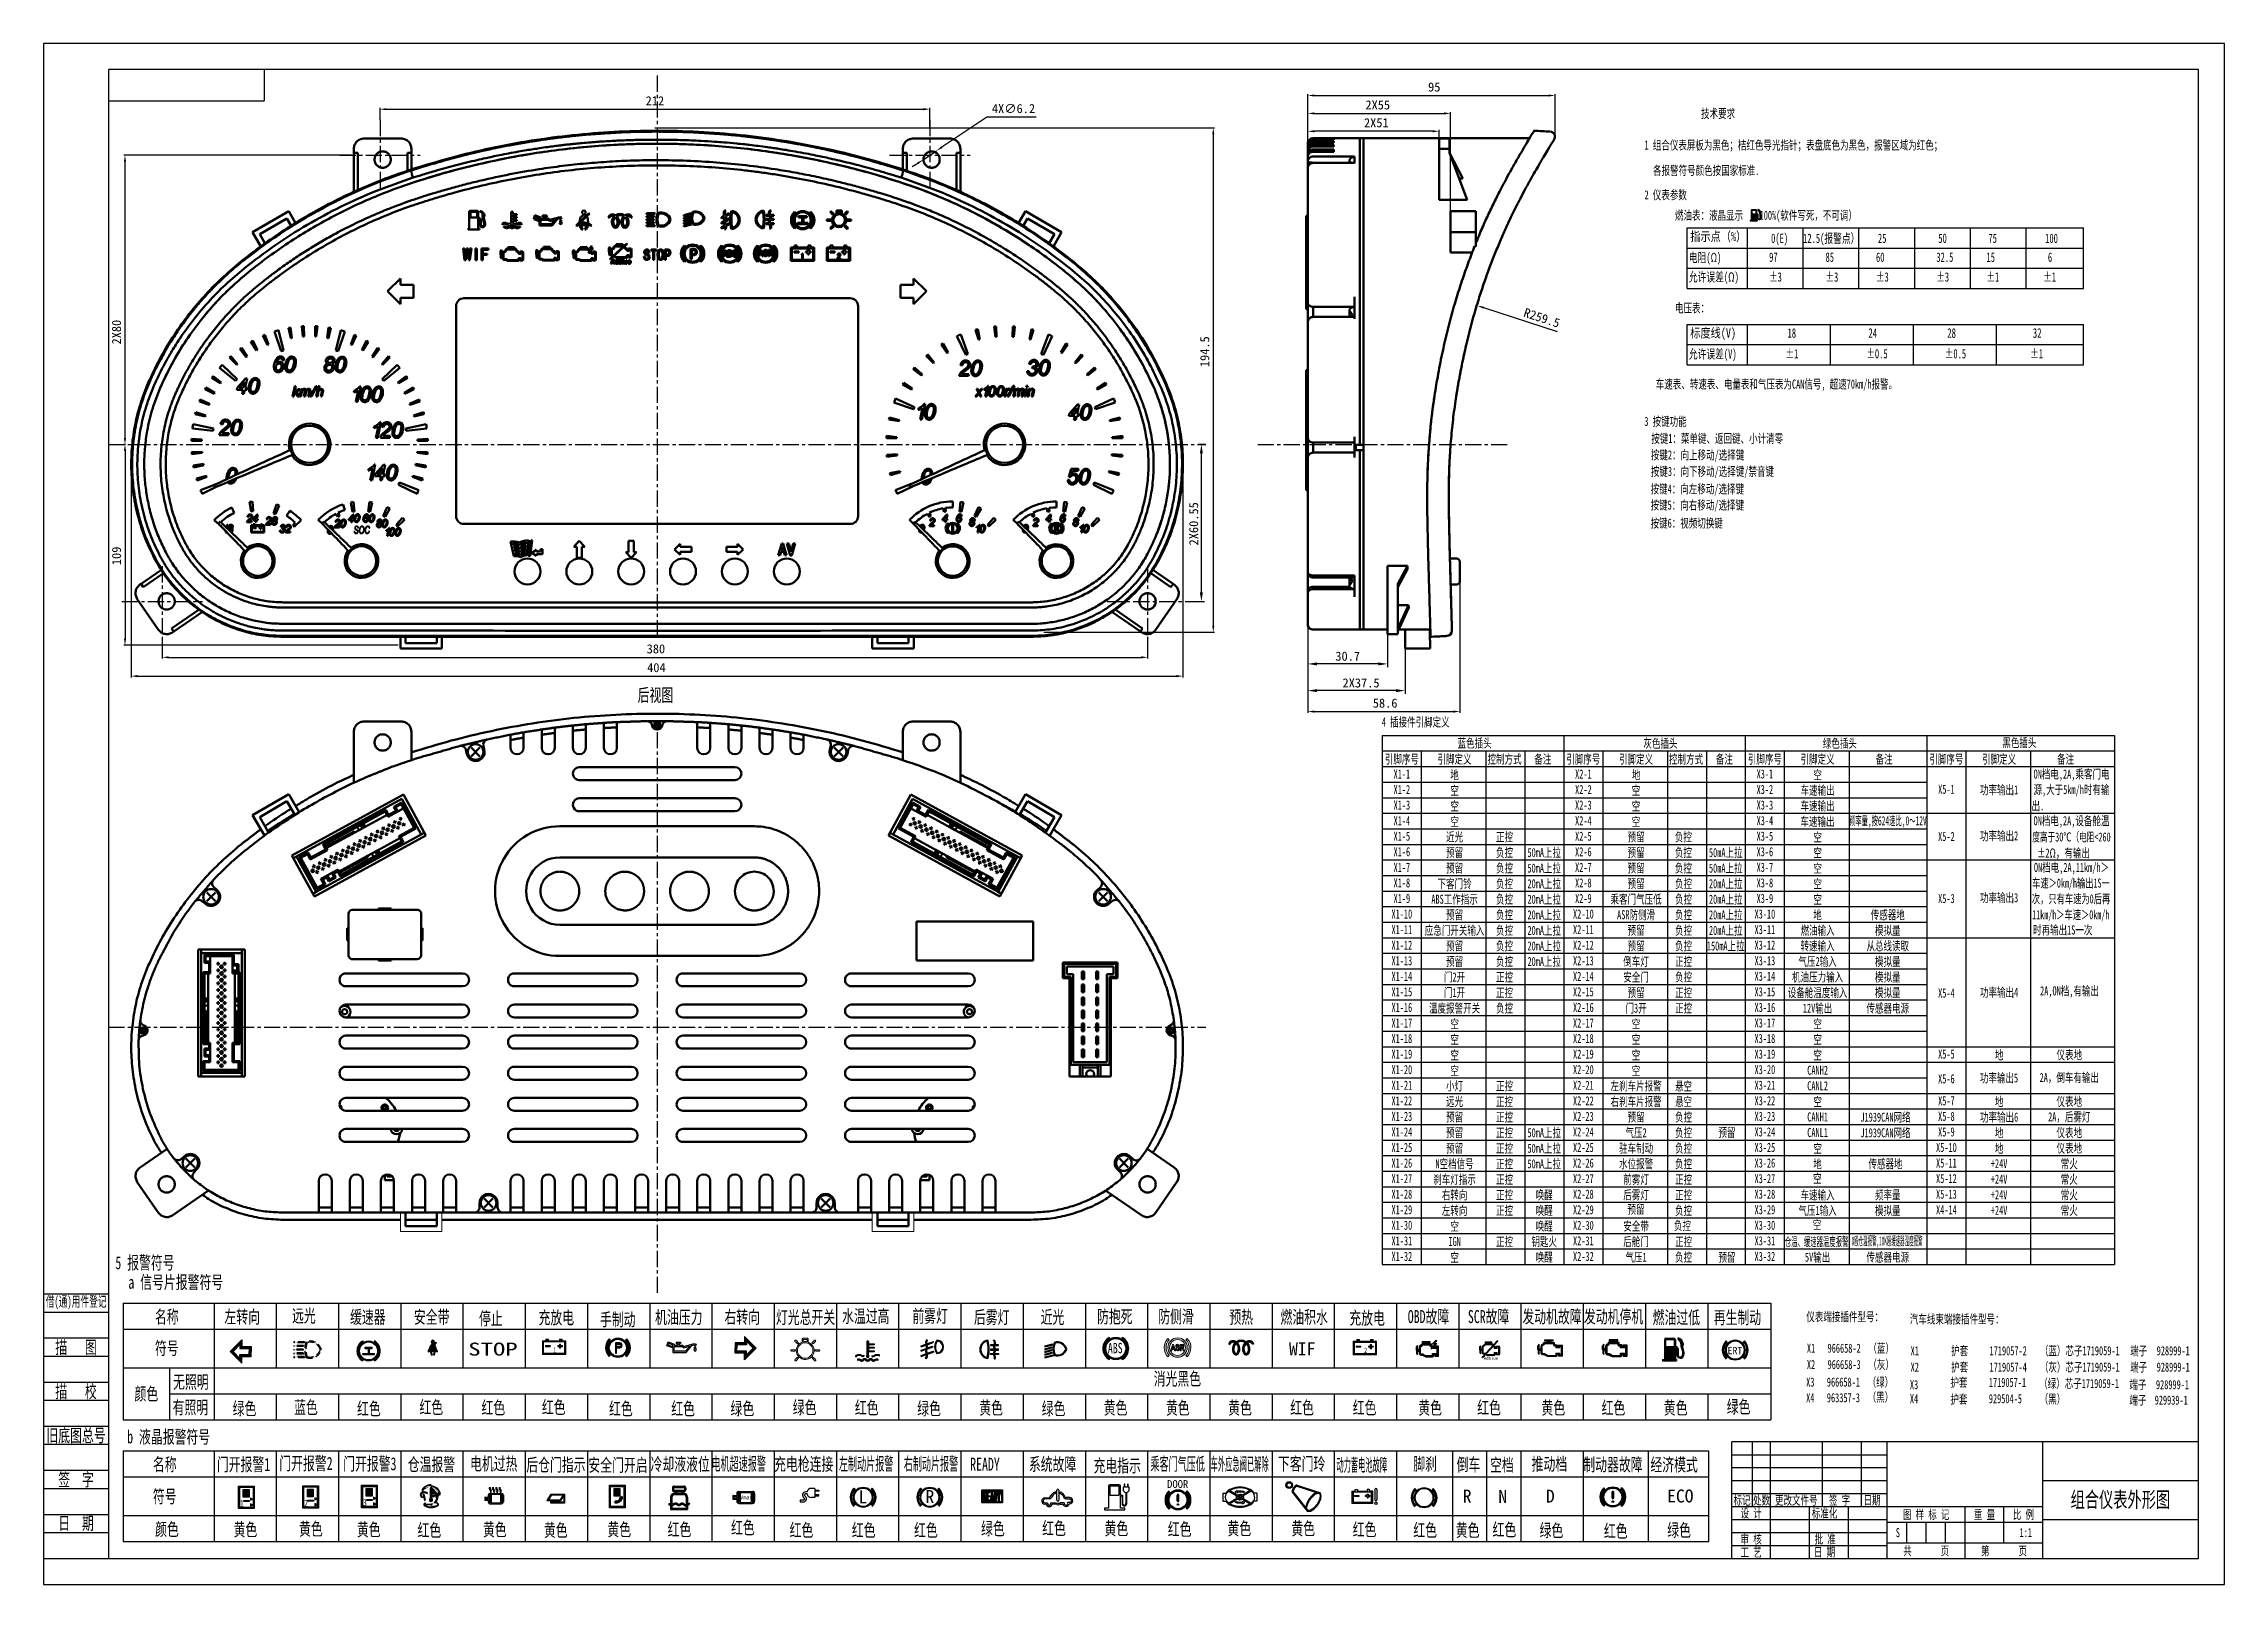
# Model space of a CAD drawing. Extents: x -188 to 653, y 38 to 632.
import ezdxf
from ezdxf.enums import TextEntityAlignment as Align

# ---------------------------------------------------------------- set-up
doc = ezdxf.new("R2010")
doc.units = 0
doc.header["$LTSCALE"] = 5
for name, pattern in [('ACAD_ISO04W100', [30.5, 24, -3, 0.5, -3]), ('CENTER', [2, 1.25, -0.25, 0.25, -0.25]), ('DASHED', [0.75, 0.5, -0.25])]:
    doc.linetypes.add(name, pattern=pattern)
doc.layers.get('0').update_dxf_attribs({"linetype": 'CONTINUOUS'})
doc.layers.get('Defpoints').update_dxf_attribs({"linetype": 'CONTINUOUS'})
for name, color, linetype in [('01', 7, 'CONTINUOUS'), ('1轮廓实线层', 7, 'CONTINUOUS'), ('1轮廓层', 7, 'CONTINUOUS'), ('2细线层', 3, 'CONTINUOUS'), ('3中心线层', 1, 'CENTER'), ('4', 6, 'DASHED'), ('5剖面线层', 2, 'CONTINUOUS'), ('6文字层', 3, 'CONTINUOUS'), ('F2', 1, 'CONTINUOUS'), ('═╝▓ò 1', 7, 'CONTINUOUS')]:
    doc.layers.add(name, color=color, linetype=linetype)
for name, color, linetype, lineweight in [('1', 1, 'CONTINUOUS', 5), ('BASE', 5, 'CONTINUOUS', 5), ('F1', 3, 'ACAD_ISO04W100', 5), ('F3', 2, 'CONTINUOUS', 5), ('图框粗实线', 1, 'CONTINUOUS', 35), ('尺寸线', 3, 'CONTINUOUS', 5), ('细实线', 6, 'CONTINUOUS', 5)]:
    doc.layers.add(name, color=color, linetype=linetype, lineweight=lineweight)
doc.styles.add('10', font='SIMHEI.TTF', dxfattribs={"width": 1.4})
doc.styles.add('PC_TEXTSTYLE', font='SIMKAI.TTF', dxfattribs={"width": 0.8})
doc.styles.add('STYLE1', font='SIMHEI.TTF', dxfattribs={"width": 0.67})
doc.styles.add('STYLE2', font='', dxfattribs={"width": 0.67, "height": 5})
doc.styles.add('UserTxtStyle42', font='SIMFANG.TTF', dxfattribs={"width": 0.8})
doc.styles.add('仿宋', font='SIMFANG.TTF', dxfattribs={"height": 10})
doc.styles.add('李志平', font='', dxfattribs={"width": 0.67})
doc.styles.get('STYLE2').set_extended_font_data('FangSong')
doc.styles.get('李志平').set_extended_font_data('FangSong')
doc.dimstyles.get("Standard").update_dxf_attribs({"dimtxt": 0.18, "dimasz": 0.18, "dimexe": 0.18, "dimexo": 0.0625, "dimgap": 0.09, "dimtad": 0, "dimtih": 1, "dimtoh": 1, "dimdec": 4, "dimzin": 0, "dimdsep": 46, "dimtxsty": 'Standard', "dimcen": 0.09, "dimadec": 0, "dimazin": 0, "dimtfac": 1, "dimtdec": 4, "dimtofl": 0, "dimtmove": 0, "dimatfit": 3, "dimfxl": 0, "dimtolj": 1, "dimtzin": 0, "dimarcsym": 0})
doc.dimstyles.new('TH_GBDIM', dxfattribs={"dimtxt": 3.5, "dimasz": 2.5, "dimexe": 2, "dimexo": 0, "dimgap": 1.5, "dimtad": 1, "dimdec": 1, "dimzin": 0, "dimdsep": 46, "dimtxsty": 'PC_TEXTSTYLE', "dimcen": 2.5, "dimadec": 0, "dimazin": 0, "dimtfac": 0.714286, "dimtdec": 4, "dimtmove": 0, "dimatfit": 3, "dimfxl": 0, "dimtolj": 1, "dimtzin": 0, "dimarcsym": 0})

msp = doc.modelspace()

# ---------------------------------------------------------------- texts
at = {"layer": '1', "ltscale": 10, "style": 'STYLE1'}
for s, p in [('L', (126.101, 69.691)), ('R', (151.939, 69.807))]:
    msp.add_text(s, height=5, dxfattribs=at).set_placement(p)
at = {"layer": '1', "lineweight": 50, "char_height": 2.00545, "attachment_point": 1, "style": '李志平'}
for s, insert in [('{\\fKaiTi|b1|i0|c134|p49;1}', (8.428, 129.858)), ('{\\fKaiTi|b1|i0|c134|p49;2}', (321.116, 129.683))]:
    msp.add_mtext_dynamic_manual_height_columns(s, width=1.89298, gutter_width=11.174, heights=[0], dxfattribs=dict(at, insert=insert))
at = {"layer": '1轮廓实线层', "color": 2, "ltscale": 10}
for s, height, style, width, p in [('ABS', 3.99, '10', 0.7, (222.265, 127.562)), ('1', 2.695, 'STYLE1', 0.67, (-112.385, 68.302)), ('2', 2.695, 'STYLE1', 0.67, (-87.635, 68.428)), ('3', 2.695, 'STYLE1', 0.67, (-64.959, 68.64))]:
    msp.add_text(s, height=height, dxfattribs=dict(at, style=style, width=width)).set_placement(p)
at = {"layer": '1轮廓实线层', "color": 3, "lineweight": 50, "style": 'STYLE1'}
for s, height, p in [('ERT', 2.8, (461.258, 127.192)), ('D', 5, (391.206, 69.973)), ('ECO', 5, (437.93, 70.028))]:
    msp.add_text(s, height=height, dxfattribs=at).set_placement(p)
at = {"layer": '1轮廓实线层', "color": 1, "ltscale": 10, "style": 'STYLE1'}
for s, height, p in [('DOOR', 3, (245.122, 75.631)), ('Vmax', 1.5323, (80.474, 71.215)), ('N', 5, (372.878, 69.855))]:
    msp.add_text(s, height=height, dxfattribs=at).set_placement(p)
at = {"layer": '1轮廓实线层', "color": 2, "ltscale": 10, "style": 'STYLE1'}
msp.add_text('R', height=5, dxfattribs=at).set_placement((359.105, 69.983))
at = {"layer": '2细线层'}
for s, height, style, width, p in [('0(E)', 3.6, '李志平', 0.67, (478.039, 555.605)), ('12.5(报警点）', 3.6, '李志平', 0.67, (490.389, 555.605)), ('25', 3.6, '李志平', 0.67, (519.247, 555.605)), ('50', 3.6, '李志平', 0.67, (542.523, 555.605)), ('75', 3.6, '李志平', 0.67, (561.855, 555.605)), ('100', 3.6, '李志平', 0.67, (583.731, 555.605)), ('97', 3.6, '李志平', 0.67, (477.284, 548.313)), ('85', 3.6, '李志平', 0.67, (499.033, 548.313)), ('60', 3.6, '李志平', 0.67, (518.493, 548.313)), ('32.5', 3.6, '李志平', 0.67, (541.768, 548.313)), ('15', 3.6, '李志平', 0.67, (561.1, 548.313)), ('6', 3.6, '李志平', 0.67, (584.795, 548.313)), ('±3', 3.6, '李志平', 0.67, (477.284, 540.686)), ('±3', 3.6, '李志平', 0.67, (499.033, 540.686)), ('±3', 3.6, '李志平', 0.67, (518.493, 540.686)), ('±3', 3.6, '李志平', 0.67, (541.768, 540.686)), ('±1', 3.6, '李志平', 0.67, (561.1, 540.686)), ('±1', 3.6, '李志平', 0.67, (582.976, 540.686)), ('18', 3.6, '李志平', 0.67, (484.398, 519.094)), ('24', 3.7, '李志平', 0.67, (515.563, 519.03)), ('28', 3.7, '李志平', 0.67, (545.974, 519.03)), ('32', 3.7, '李志平', 0.67, (578.971, 519.03)), ('±1', 3.6, '李志平', 0.67, (483.643, 511.117)), ('±0.5', 3.6, '李志平', 0.67, (514.799, 511.117)), ('±0.5', 3.6, '李志平', 0.67, (545.053, 511.117)), ('±1', 3.6, '李志平', 0.67, (578.01, 511.117)), ('名称', 5, 'STYLE2', 0.67, (-145.2, 139.119)), ('左转向', 5, 'STYLE2', 0.67, (-118.416, 139.119)), ('远光', 5, 'STYLE2', 0.67, (-92.346, 139.516)), ('缓速器', 5, 'STYLE2', 0.67, (-69.962, 139.015)), ('安全带', 5, 'STYLE2', 0.67, (-45.347, 139.014)), ('停止', 5, 'STYLE2', 0.67, (-20.255, 138.426)), ('充放电', 5, 'STYLE2', 0.67, (2.717, 138.812)), ('手制动', 5, 'STYLE2', 0.67, (26.401, 138.062)), ('机油压力', 5, 'STYLE2', 0.67, (47.672, 138.95)), ('右转向', 5, 'STYLE2', 0.67, (74.397, 139.04)), ('灯光总开关', 5, 'STYLE2', 0.67, (94.276, 138.939)), ('水温过高', 5, 'STYLE2', 0.67, (119.783, 139.339)), ('前雾灯', 5, 'STYLE2', 0.67, (146.886, 139.404)), ('后雾灯', 5, 'STYLE2', 0.67, (170.62, 138.969)), ('近光', 5, 'STYLE2', 0.67, (196.35, 138.991)), ('防抱死', 5, 'STYLE2', 0.67, (218.093, 139.198)), ('防侧滑', 5, 'STYLE2', 0.67, (241.707, 139.198)), ('预热', 5, 'STYLE2', 0.67, (269.13, 139.02)), ('燃油积水', 5, 'STYLE2', 0.67, (288.848, 139.02)), ('充放电', 5, 'STYLE2', 0.67, (315.405, 138.637)), ('OBD故障', 5, 'STYLE2', 0.67, (337.932, 139.187)), ('SCR故障', 5, 'STYLE2', 0.67, (361.113, 139.187)), ('发动机故障', 5, 'STYLE2', 0.67, (382.123, 139.187)), ('发动机停机', 5, 'STYLE2', 0.67, (405.858, 139.187)), ('燃油过低', 5, 'STYLE2', 0.67, (432.375, 138.847)), ('再生制动', 5, 'STYLE2', 0.67, (455.931, 138.847)), ('符号', 5, 'STYLE2', 0.67, (-145.2, 126.999)), ('无照明', 5, 'STYLE2', 0.67, (-138.218, 113.977)), ('消光黑色', 5, 'STYLE2', 0.67, (239.958, 115.217)), ('颜色', 5, 'STYLE2', 0.67, (-153.103, 109.432)), ('有照明', 5, 'STYLE2', 0.67, (-138.38, 104.18)), ('绿色', 5, 'STYLE2', 0.67, (-115.235, 103.736)), ('蓝色', 5, 'STYLE2', 0.67, (-91.549, 104.207)), ('红色', 5, 'STYLE2', 0.67, (-67.281, 103.702)), ('红色', 5, 'STYLE2', 0.67, (-43.223, 104.235)), ('红色', 5, 'STYLE2', 0.67, (-19.298, 104.068)), ('红色', 5, 'STYLE2', 0.67, (4.013, 104.243)), ('红色', 5, 'STYLE2', 0.67, (29.897, 103.702)), ('红色', 5, 'STYLE2', 0.67, (53.897, 103.702)), ('绿色', 5, 'STYLE2', 0.67, (76.765, 103.736)), ('绿色', 5, 'STYLE2', 0.67, (100.765, 104.149)), ('红色', 5, 'STYLE2', 0.67, (124.702, 104.068)), ('绿色', 5, 'STYLE2', 0.67, (148.765, 103.736)), ('黄色', 5, 'STYLE2', 0.67, (172.676, 104.008)), ('绿色', 5, 'STYLE2', 0.67, (196.765, 103.736)), ('黄色', 5, 'STYLE2', 0.67, (220.676, 104.008)), ('黄色', 5, 'STYLE2', 0.67, (244.676, 104.008)), ('黄色', 5, 'STYLE2', 0.67, (268.676, 104.008)), ('红色', 5, 'STYLE2', 0.67, (292.597, 104.068)), ('红色', 5, 'STYLE2', 0.67, (316.702, 104.068)), ('黄色', 5, 'STYLE2', 0.67, (341.972, 104.008)), ('红色', 5, 'STYLE2', 0.67, (364.693, 104.068)), ('黄色', 5, 'STYLE2', 0.67, (389.496, 104.008)), ('红色', 5, 'STYLE2', 0.67, (412.676, 104.008)), ('黄色', 5, 'STYLE2', 0.67, (436.676, 104.008)), ('绿色', 5, 'STYLE2', 0.67, (460.951, 104.43)), ('名称', 5, 'STYLE2', 0.67, (-145.996, 82.206)), ('门开报警1', 5, 'STYLE2', 0.67, (-121.336, 82.206)), ('门开报警2', 5, 'STYLE2', 0.67, (-97.258, 82.603)), ('门开报警3', 5, 'STYLE2', 0.67, (-72.628, 82.442)), ('仓温报警', 5, 'STYLE2', 0.67, (-47.721, 82.199)), ('电机过热', 5, 'STYLE2', 0.67, (-23.691, 82.468)), ('后仓门指示', 5, 'STYLE2', 0.67, (-1.999, 82.044)), ('安全门开启', 5, 'STYLE2', 0.67, (21.934, 81.948)), ('冷却液液位', 5, 'STYLE2', 0.67, (45.935, 82.306)), ('电机超速报警', 5, 'STYLE2', 0.5, (69.416, 82.428)), ('充电枪连接', 5, 'STYLE2', 0.67, (93.562, 82.351)), ('左制动片报警', 5, 'STYLE2', 0.5, (118.561, 82.426)), ('右制动片报警', 5, 'STYLE2', 0.5, (143.561, 82.426)), ('READY', 5, 'STYLE2', 0.67, (169.186, 82.285)), ('系统故障', 5, 'STYLE2', 0.67, (191.82, 82.285)), ('充电指示 ', 5, 'STYLE2', 0.67, (216.739, 81.725)), ('乘客门气压低', 5, 'STYLE2', 0.5, (238.688, 82.4)), ('车外应急阀已解除', 5, 'STYLE2', 0.4, (261.901, 82.363)), ('下客门玲', 5, 'STYLE2', 0.67, (287.853, 82.406)), ('动力蓄电池故障', 5, 'STYLE2', 0.4, (310.411, 82.009)), ('脚刹', 5, 'STYLE2', 0.67, (340.068, 82.415)), ('倒车', 5, 'STYLE2', 0.67, (356.781, 82.127)), ('空档', 5, 'STYLE2', 0.67, (369.661, 82)), ('推动档', 5, 'STYLE2', 0.67, (385.691, 82.381)), ('制动器故障', 5, 'STYLE2', 0.67, (405.629, 82.152)), ('经济模式', 5, 'STYLE2', 0.67, (431.499, 82.094)), ('符号', 5, 'STYLE2', 0.67, (-145.996, 69.849)), ('颜色', 5, 'STYLE2', 0.67, (-145.143, 57.208)), ('黄色', 5, 'STYLE2', 0.67, (-114.893, 57.097)), ('黄色', 5, 'STYLE2', 0.67, (-89.641, 57.348)), ('黄色', 5, 'STYLE2', 0.67, (-67.324, 57.096)), ('红色', 5, 'STYLE2', 0.67, (-43.959, 56.872)), ('黄色', 5, 'STYLE2', 0.67, (-18.728, 57.097)), ('黄色', 5, 'STYLE2', 0.67, (4.787, 56.882)), ('黄色', 5, 'STYLE2', 0.67, (29.272, 57.097)), ('红色', 5, 'STYLE2', 0.67, (52.496, 57.114)), ('红色', 5, 'STYLE2', 0.67, (76.945, 57.828)), ('红色', 5, 'STYLE2', 0.67, (99.533, 56.872)), ('红色', 5, 'STYLE2', 0.67, (123.533, 56.872)), ('红色', 5, 'STYLE2', 0.67, (147.533, 56.872)), ('绿色', 5, 'STYLE2', 0.67, (173.377, 57.454)), ('红色', 5, 'STYLE2', 0.67, (196.93, 57.587)), ('黄色', 5, 'STYLE2', 0.67, (220.982, 57.481)), ('红色', 5, 'STYLE2', 0.67, (245.384, 57.226)), ('黄色', 5, 'STYLE2', 0.67, (268.402, 57.481)), ('黄色', 5, 'STYLE2', 0.67, (293.043, 57.48)), ('红色', 5, 'STYLE2', 0.67, (316.692, 57.107)), ('红色', 5, 'STYLE2', 0.67, (340.067, 56.871)), ('黄色', 5, 'STYLE2', 0.67, (356.455, 56.853)), ('红色', 5, 'STYLE2', 0.67, (370.61, 57.064)), ('绿色', 5, 'STYLE2', 0.67, (388.763, 56.775)), ('红色', 5, 'STYLE2', 0.67, (413.571, 56.546)), ('绿色', 5, 'STYLE2', 0.67, (438.001, 56.878))]:
    msp.add_text(s, height=height, dxfattribs=dict(at, style=style, width=width)).set_placement(p)
at = {"layer": '2细线层', "char_height": 3.6, "attachment_point": 1}
for s, insert, style in [('{\\fSimSun|b0|i0|c134|p2;指示点（%）}', (446.861, 559.932), 'UserTxtStyle42'), ('电阻(Ω)', (446.324, 551.805), '李志平'), ('允许误差(Ω)', (446.324, 544.305), '李志平'), ('{\\fFangSong_GB2312|b0|i0|c134|p49;标度线(V)}', (446.861, 522.735), 'UserTxtStyle42'), ('允许误差(V)', (446.324, 514.609), '李志平')]:
    msp.add_mtext(s, dxfattribs=dict(at, insert=insert, style=style))
at = {"layer": '2细线层', "insert": (389.633, 526.725), "char_height": 3.5, "attachment_point": 5, "rotation": 341.851526}
msp.add_mtext('\\A1;R259.5', dxfattribs=at)
at = {"layer": '6文字层', "ltscale": 5, "style": 'STYLE2', "width": 0.67}
for s, height, p in [('技术要求', 3.5, (451.034, 603.77)), ('1 组合仪表屏板为黑色；桔红色导光指针；表盘底色为黑色，报警区域为红色；', 3.5, (429.223, 591.589)), ('各报警符号颜色按国家标准.', 3.5, (432.517, 581.834)), ('2 仪表参数', 3.5, (429.223, 572.399)), ('燃油表：液晶显示    100%%%(软件写死，不可调）', 3.5, (440.98, 564.524)), ('电压表：', 3.5, (440.98, 528.785)), ('车速表、转速表、电量表和气压表为CAN信号, 超速70km/h报警。 ', 3.5, (433.562, 499.453)), ('3 按键功能', 3.5, (429.156, 485.075)), ('按键1：菜单键、返回键、小计清零', 3.5, (431.839, 478.497)), ('按键2：向上移动/选择键', 3.5, (431.684, 472.146)), ('按键4：向左移动/选择键', 3.5, (431.575, 459.016)), ('按键3：向下移动/选择键/禁音键 ', 3.5, (431.684, 465.796)), ('按键5：向右移动/选择键', 3.5, (431.575, 452.821)), ('按键6：视频切换键 ', 3.5, (431.58, 445.847)), ('4 插接件引脚定义', 3.5, (327.91, 369.173)), ('5 报警符号', 5, (-160.476, 159.968)), ('a 信号片报警符号', 5, (-155.459, 152.448)), ('b 液晶报警符号', 5, (-155.908, 92.822)), ('组合仪表外形图', 6, (593.544, 68.139))]:
    msp.add_text(s, height=height, dxfattribs=at).set_placement(p)
at = {"layer": '6文字层', "ltscale": 5, "style": 'STYLE2'}
for s, height, width, p in [('后视图', 5, 0.67, (47.805, 381.393)), ('蓝色插头', 3.5, 0.67, (363.713, 362.852)), ('灰色插头', 3.5, 0.67, (435.367, 362.771)), ('绿色插头', 3.5, 0.67, (504.545, 362.799)), ('黑色插头', 3.5, 0.67, (573.789, 363.033)), ('引脚序号', 3.5, 0.67, (335.646, 356.672)), ('引脚定义', 3.5, 0.67, (355.976, 356.672)), ('控制方式', 3.5, 0.67, (375.255, 356.672)), ('备注', 3.5, 0.67, (390.02, 356.672)), ('引脚序号', 3.5, 0.67, (405.646, 356.672)), ('引脚定义', 3.5, 0.67, (425.976, 356.672)), ('控制方式', 3.5, 0.67, (445.255, 356.672)), ('备注', 3.5, 0.67, (460.02, 356.672)), ('引脚序号', 3.5, 0.67, (475.646, 356.672)), ('引脚定义', 3.5, 0.67, (495.976, 356.672)), ('备注', 3.5, 0.67, (521.616, 356.672)), ('引脚序号', 3.5, 0.67, (545.646, 356.672)), ('引脚定义', 3.5, 0.67, (565.976, 356.672)), ('备注', 3.5, 0.67, (591.616, 356.672)), ('X1-1', 3.5, 0.67, (335.646, 350.879)), ('X1-2', 3.5, 0.67, (335.646, 344.879)), ('地', 3.5, 0.67, (355.976, 350.672)), ('空', 3.5, 0.67, (355.976, 344.672)), ('X2-1', 3.5, 0.67, (405.646, 350.879)), ('X2-2', 3.5, 0.67, (405.646, 344.879)), ('地', 3.5, 0.67, (425.976, 350.672)), ('空', 3.5, 0.67, (425.976, 344.672)), ('X3-1', 3.5, 0.67, (475.646, 350.879)), ('X3-2', 3.5, 0.67, (475.646, 344.879)), ('车速输出', 3.5, 0.67, (495.976, 344.672)), ('空', 3.5, 0.67, (495.976, 350.672)), ('X5-1', 3.5, 0.67, (545.646, 344.965)), ('功率输出1', 3.5, 0.67, (565.976, 344.855)), ('ON档电,2A,乘客门电', 3.5, 0.67, (593.887, 350.672)), ('源,大于5km/h时有输', 3.5, 0.67, (593.887, 344.672)), ('X1-3', 3.5, 0.67, (335.646, 338.879)), ('空', 3.5, 0.67, (355.976, 338.672)), ('X2-3', 3.5, 0.67, (405.646, 338.879)), ('空', 3.5, 0.67, (425.976, 338.672)), ('X3-3', 3.5, 0.67, (475.646, 338.879)), ('车速输出', 3.5, 0.67, (495.976, 338.672)), ('出.', 3.5, 0.67, (580.935, 338.672)), ('X1-4', 3.5, 0.67, (335.646, 332.879)), ('X1-5', 3.5, 0.67, (335.646, 326.879)), ('近光', 3.5, 0.67, (355.976, 326.672)), ('空', 3.5, 0.67, (355.976, 332.672)), ('正控', 3.5, 0.67, (375.255, 326.672)), ('X2-4', 3.5, 0.67, (405.646, 332.879)), ('X2-5', 3.5, 0.67, (405.646, 326.879)), ('预留', 3.5, 0.67, (425.976, 326.672)), ('空', 3.5, 0.67, (425.976, 332.672)), ('负控', 3.5, 0.67, (444.229, 326.672)), ('X3-4', 3.5, 0.67, (475.646, 332.879)), ('X3-5', 3.5, 0.67, (475.646, 326.879)), ('车速输出', 3.5, 0.67, (495.913, 332.666)), ('空', 3.5, 0.67, (495.976, 326.672)), ('频率量,按624速比,0～12V', 3.5, 0.5, (523.03, 332.672)), ('X5-2', 3.5, 0.67, (545.646, 326.763)), ('功率输出2', 3.5, 0.67, (565.976, 327.109)), ('ON档电,2A,设备舱温', 3.5, 0.67, (593.887, 332.672)), ('度高于30℃（电阻<260', 3.5, 0.6, (593.887, 326.672)), ('X1-6', 3.5, 0.67, (335.646, 320.879)), ('预留', 3.5, 0.67, (355.976, 320.672)), ('负控', 3.5, 0.67, (375.255, 320.672)), ('50mA上拉', 3.5, 0.67, (390.556, 320.672)), ('X2-6', 3.5, 0.67, (405.646, 320.879)), ('预留', 3.5, 0.67, (425.976, 320.672)), ('负控', 3.5, 0.67, (444.229, 320.672)), ('50mA上拉', 3.5, 0.67, (460.556, 320.672)), ('X3-6', 3.5, 0.67, (475.646, 320.879)), ('空', 3.5, 0.67, (495.976, 320.672)), ('±2Ω，有输出', 3.5, 0.67, (590.811, 320.432)), ('X1-7', 3.5, 0.67, (335.646, 314.879)), ('预留', 3.5, 0.67, (355.976, 314.672)), ('负控', 3.5, 0.67, (375.255, 314.672)), ('50mA上拉', 3.5, 0.67, (390.556, 314.672)), ('X2-7', 3.5, 0.67, (405.646, 314.879)), ('预留', 3.5, 0.67, (425.976, 314.672)), ('负控', 3.5, 0.67, (444.229, 314.672)), ('50mA上拉', 3.5, 0.67, (460.556, 314.672)), ('X3-7', 3.5, 0.67, (475.646, 314.879)), ('空', 3.5, 0.67, (495.976, 314.672)), ('ON档电,2A,11km/h＞', 3.5, 0.67, (593.887, 314.672)), ('X1-8', 3.5, 0.67, (335.646, 308.879)), ('X1-9', 3.5, 0.67, (335.646, 302.879)), ('ABS工作指示', 3.5, 0.67, (355.976, 302.672)), ('下客门铃', 3.5, 0.67, (355.976, 308.672)), ('负控', 3.5, 0.67, (375.255, 308.672)), ('负控', 3.5, 0.67, (375.255, 302.672)), ('20mA上拉', 3.5, 0.67, (390.556, 308.672)), ('20mA上拉', 3.5, 0.67, (390.556, 302.672)), ('X2-8', 3.5, 0.67, (405.646, 308.879)), ('X2-9', 3.5, 0.67, (405.646, 302.879)), ('乘客门气压低', 3.5, 0.67, (425.976, 302.672)), ('预留', 3.5, 0.67, (425.976, 308.672)), ('负控', 3.5, 0.67, (444.295, 308.672)), ('负控', 3.5, 0.67, (444.295, 302.672)), ('20mA上拉', 3.5, 0.67, (460.556, 308.672)), ('20mA上拉', 3.5, 0.67, (460.556, 302.672)), ('X3-8', 3.5, 0.67, (475.646, 308.879)), ('X3-9', 3.5, 0.67, (475.646, 302.879)), ('空', 3.5, 0.67, (495.976, 308.672)), ('空', 3.5, 0.67, (495.976, 302.672)), ('X5-3', 3.5, 0.67, (545.646, 302.826)), ('功率输出3', 3.5, 0.67, (565.976, 303.268)), ('次，只有车速为0后再', 3.5, 0.65, (593.704, 302.778)), ('车速＞0km/h输出1S一', 3.5, 0.65, (593.68, 308.672)), ('X1-10', 3.5, 0.67, (335.646, 296.879)), ('预留', 3.5, 0.67, (355.976, 296.672)), ('负控', 3.5, 0.67, (375.255, 296.672)), ('20mA上拉', 3.5, 0.67, (390.556, 296.672)), ('X2-10', 3.5, 0.67, (405.646, 296.879)), ('ASR防侧滑', 3.5, 0.67, (425.976, 296.672)), ('负控', 3.5, 0.67, (444.295, 296.672)), ('20mA上拉', 3.5, 0.67, (460.556, 296.672)), ('X3-10', 3.5, 0.67, (475.646, 296.879)), ('地', 3.5, 0.67, (495.976, 296.672)), ('传感器地', 3.5, 0.67, (523.03, 296.672)), ('11km/h＞车速＞0km/h', 3.5, 0.65, (593.613, 296.473)), ('X1-11', 3.5, 0.67, (335.646, 290.879)), ('X1-12', 3.5, 0.67, (335.646, 284.879)), ('应急门开关输入', 3.5, 0.67, (355.976, 290.672)), ('预留', 3.5, 0.67, (355.976, 284.672)), ('负控', 3.5, 0.67, (375.255, 290.672)), ('负控', 3.5, 0.67, (375.255, 284.672)), ('20mA上拉', 3.5, 0.67, (390.556, 290.672)), ('20mA上拉', 3.5, 0.67, (390.556, 284.672)), ('X2-11', 3.5, 0.67, (405.646, 290.879)), ('X2-12', 3.5, 0.67, (405.646, 284.879)), ('预留', 3.5, 0.67, (425.976, 290.672)), ('预留', 3.5, 0.67, (425.976, 284.672)), ('负控', 3.5, 0.67, (444.295, 290.672)), ('负控', 3.5, 0.67, (444.295, 284.672)), ('150mA上拉', 3.5, 0.67, (460.556, 284.672)), ('20mA上拉', 3.5, 0.67, (460.556, 290.672)), ('X3-11', 3.5, 0.67, (475.646, 290.879)), ('X3-12', 3.5, 0.67, (475.646, 284.879)), ('燃油输入', 3.5, 0.67, (495.976, 290.672)), ('转速输入', 3.5, 0.67, (495.976, 284.672)), ('从总线读取', 3.5, 0.67, (523.03, 284.672)), ('模拟量', 3.5, 0.67, (523.03, 290.672)), ('时再输出1S一次', 3.5, 0.67, (590.5, 290.807)), ('X1-13', 3.5, 0.67, (335.646, 278.879)), ('预留', 3.5, 0.67, (355.976, 278.672)), ('负控', 3.5, 0.67, (375.255, 278.672)), ('20mA上拉', 3.5, 0.67, (390.556, 278.672)), ('X2-13', 3.5, 0.67, (405.646, 278.879)), ('倒车灯', 3.5, 0.67, (425.976, 278.672)), ('正控', 3.5, 0.67, (444.295, 278.672)), ('X3-13', 3.5, 0.67, (475.646, 278.879)), ('气压2输入', 3.5, 0.67, (495.976, 278.672)), ('模拟量', 3.5, 0.67, (523.03, 278.672)), ('X1-14', 3.5, 0.67, (335.646, 272.879)), ('门2开', 3.5, 0.67, (355.976, 272.672)), ('正控', 3.5, 0.67, (375.255, 272.672)), ('X2-14', 3.5, 0.67, (405.646, 272.879)), ('安全门', 3.5, 0.67, (425.976, 272.672)), ('负控', 3.5, 0.67, (444.295, 272.672)), ('X3-14', 3.5, 0.67, (475.646, 272.879)), ('机油压力输入', 3.5, 0.67, (495.976, 272.672)), ('模拟量', 3.5, 0.67, (523.03, 272.672)), ('2A,ON档,有输出', 3.5, 0.67, (593.124, 267.08)), ('X1-15', 3.5, 0.67, (335.646, 266.879)), ('X1-16', 3.5, 0.67, (335.646, 260.879)), ('温度报警开关', 3.5, 0.67, (355.976, 260.672)), ('门1开', 3.5, 0.67, (355.976, 266.672)), ('正控', 3.5, 0.67, (375.255, 266.672)), ('负控', 3.5, 0.67, (375.255, 260.672)), ('X2-15', 3.5, 0.67, (405.646, 266.879)), ('X2-16', 3.5, 0.67, (405.646, 260.879)), ('门3开', 3.5, 0.67, (425.976, 260.672)), ('预留', 3.5, 0.67, (425.976, 266.672)), ('正控', 3.5, 0.67, (444.295, 266.672)), ('正控', 3.5, 0.67, (444.295, 260.672)), ('X3-15', 3.5, 0.67, (475.646, 266.879)), ('X3-16', 3.5, 0.67, (475.646, 260.879)), ('设备舱温度输入', 3.5, 0.67, (495.976, 266.672)), ('12V输出', 3.5, 0.67, (495.976, 260.672)), ('传感器电源', 3.5, 0.67, (523.03, 260.672)), ('模拟量', 3.5, 0.67, (523.03, 266.672)), ('X5-4', 3.5, 0.67, (545.646, 266.403)), ('功率输出4', 3.5, 0.67, (565.976, 266.777)), ('X1-17', 3.5, 0.67, (335.646, 254.879)), ('空', 3.5, 0.67, (355.976, 254.672)), ('X2-17', 3.5, 0.67, (405.646, 254.879)), ('空', 3.5, 0.67, (425.976, 254.672)), ('X3-17', 3.5, 0.67, (475.646, 254.879)), ('空', 3.5, 0.67, (495.976, 254.672)), ('X1-18', 3.5, 0.67, (335.646, 248.879)), ('X1-19', 3.5, 0.67, (335.646, 242.879)), ('空', 3.5, 0.67, (355.976, 248.672)), ('空', 3.5, 0.67, (355.976, 242.672)), ('X2-18', 3.5, 0.67, (405.646, 248.879)), ('X2-19', 3.5, 0.67, (405.646, 242.879)), ('空', 3.5, 0.67, (425.976, 248.672)), ('空', 3.5, 0.67, (425.976, 242.672)), ('X3-18', 3.5, 0.67, (475.646, 248.879)), ('X3-19', 3.5, 0.67, (475.646, 242.879)), ('空', 3.5, 0.67, (495.976, 248.672)), ('空', 3.5, 0.67, (495.976, 242.672)), ('X5-5', 3.5, 0.67, (545.646, 242.879)), ('地', 3.5, 0.67, (565.976, 242.672)), ('仪表地', 3.5, 0.67, (593.03, 242.672)), ('X1-20', 3.5, 0.67, (335.646, 236.879)), ('空', 3.5, 0.67, (355.976, 236.672)), ('空', 3.5, 0.67, (355.976, 236.672)), ('X2-20', 3.5, 0.67, (405.646, 236.879)), ('空', 3.5, 0.67, (425.976, 236.672)), ('X3-20', 3.5, 0.67, (475.646, 236.879)), ('CANH2', 3.5, 0.67, (495.976, 236.672)), ('功率输出5', 3.5, 0.67, (565.928, 233.796)), ('2A，倒车有输出', 3.5, 0.67, (593.03, 233.875)), ('X1-21', 3.5, 0.67, (335.646, 230.879)), ('小灯', 3.5, 0.67, (355.976, 230.672)), ('正控', 3.5, 0.67, (375.255, 230.672)), ('X2-21', 3.5, 0.67, (405.646, 230.879)), ('左刹车片报警', 3.5, 0.67, (425.976, 230.672)), ('悬空', 3.5, 0.67, (444.295, 230.672)), ('X3-21', 3.5, 0.67, (475.646, 230.879)), ('CANL2', 3.5, 0.67, (495.976, 230.672)), ('X5-6', 3.5, 0.67, (545.646, 233.363)), ('X1-22', 3.5, 0.67, (335.646, 224.879)), ('X1-23', 3.5, 0.67, (335.646, 218.879)), ('预留', 3.5, 0.67, (355.976, 218.672)), ('远光', 3.5, 0.67, (355.976, 224.672)), ('正控', 3.5, 0.67, (375.255, 224.672)), ('正控', 3.5, 0.67, (375.255, 218.672)), ('X2-22', 3.5, 0.67, (405.646, 224.879)), ('X2-23', 3.5, 0.67, (405.646, 218.879)), ('右刹车片报警', 3.5, 0.67, (425.976, 224.672)), ('预留', 3.5, 0.67, (425.976, 218.672)), ('悬空', 3.5, 0.67, (444.295, 224.672)), ('负控', 3.5, 0.67, (444.295, 218.672)), ('X3-22', 3.5, 0.67, (475.646, 224.879)), ('X3-23', 3.5, 0.67, (475.646, 218.879)), ('CANH1', 3.5, 0.67, (495.976, 218.672)), ('空', 3.5, 0.67, (495.976, 224.672)), ('J1939CAN网络', 3.5, 0.67, (522.153, 218.672)), ('X5-7', 3.5, 0.67, (545.646, 224.879)), ('X5-8', 3.5, 0.67, (545.646, 218.879)), ('功率输出6', 3.5, 0.67, (565.976, 218.672)), ('地', 3.5, 0.67, (565.976, 224.672)), ('2A，后雾灯', 3.5, 0.67, (593.03, 218.672)), ('仪表地', 3.5, 0.67, (593.03, 224.672)), ('X1-24', 3.5, 0.67, (335.646, 212.879)), ('预留', 3.5, 0.67, (355.976, 212.672)), ('正控', 3.5, 0.67, (375.255, 212.672)), ('50mA上拉', 3.5, 0.67, (390.556, 212.672)), ('X2-24', 3.5, 0.67, (405.646, 212.879)), ('气压2', 3.5, 0.67, (425.976, 212.672)), ('负控', 3.5, 0.67, (444.295, 212.672)), ('预留', 3.5, 0.67, (461, 212.741)), ('X3-24', 3.5, 0.67, (475.646, 212.879)), ('CANL1', 3.5, 0.67, (495.976, 212.672)), ('J1939CAN网络', 3.5, 0.67, (522.153, 212.672)), ('X5-9', 3.5, 0.67, (545.646, 212.879)), ('地', 3.5, 0.67, (565.976, 212.672)), ('仪表地', 3.5, 0.67, (593.03, 212.672)), ('X1-25', 3.5, 0.67, (335.646, 206.879)), ('X1-26', 3.5, 0.67, (335.646, 200.879)), ('N空档信号', 3.5, 0.67, (355.976, 200.672)), ('预留', 3.5, 0.67, (355.976, 206.672)), ('正控', 3.5, 0.67, (375.255, 206.672)), ('正控', 3.5, 0.67, (375.255, 200.672)), ('50mA上拉', 3.5, 0.67, (390.556, 206.672)), ('50mA上拉', 3.5, 0.67, (390.556, 200.672)), ('X2-25', 3.5, 0.67, (405.646, 206.879)), ('X2-26', 3.5, 0.67, (405.646, 200.879)), ('驻车制动', 3.5, 0.67, (425.976, 206.672)), ('水位报警', 3.5, 0.67, (425.976, 200.672)), ('负控', 3.5, 0.67, (444.295, 206.672)), ('负控', 3.5, 0.67, (444.295, 200.672)), ('X3-25', 3.5, 0.67, (475.646, 206.879)), ('X3-26', 3.5, 0.67, (475.646, 200.879)), ('地', 3.5, 0.67, (495.976, 200.672)), ('空', 3.5, 0.67, (495.976, 206.672)), ('传感器地', 3.5, 0.67, (522.153, 200.672)), ('X5-10', 3.5, 0.67, (545.646, 206.879)), ('X5-11', 3.5, 0.67, (545.646, 200.879)), ('+24V', 3.5, 0.67, (565.976, 200.672)), ('地', 3.5, 0.67, (565.976, 206.672)), ('仪表地', 3.5, 0.67, (593.03, 206.672)), ('常火', 3.5, 0.67, (593.03, 200.672)), ('X1-27', 3.5, 0.67, (335.646, 194.879)), ('刹车灯指示', 3.5, 0.67, (355.976, 194.672)), ('正控', 3.5, 0.67, (375.255, 194.672)), ('X2-27', 3.5, 0.67, (405.646, 194.879)), ('前雾灯', 3.5, 0.67, (425.976, 194.672)), ('正控', 3.5, 0.67, (444.295, 194.672)), ('X3-27', 3.5, 0.67, (475.646, 194.879)), ('空', 3.5, 0.67, (495.904, 195.107)), ('X5-12', 3.5, 0.67, (545.646, 194.879)), ('+24V', 3.5, 0.67, (565.976, 194.672)), ('常火', 3.5, 0.67, (593.03, 194.672)), ('X1-28', 3.5, 0.67, (335.646, 188.879)), ('右转向', 3.5, 0.67, (355.976, 188.672)), ('正控', 3.5, 0.67, (375.255, 188.672)), ('唤醒', 3.5, 0.67, (390.556, 188.672)), ('X2-28', 3.5, 0.67, (405.646, 188.879)), ('后雾灯', 3.5, 0.67, (425.976, 188.672)), ('预留', 3.5, 0.67, (425.953, 183.119)), ('正控', 3.5, 0.67, (444.295, 188.672)), ('X3-28', 3.5, 0.67, (475.646, 188.879)), ('车速输入', 3.5, 0.67, (495.976, 188.672)), ('频率量', 3.5, 0.67, (523.03, 188.672)), ('X5-13', 3.5, 0.67, (545.646, 188.879)), ('+24V', 3.5, 0.67, (565.976, 188.672)), ('常火', 3.5, 0.67, (593.03, 188.672)), ('X1-29', 3.5, 0.67, (335.646, 182.879)), ('X1-30', 3.5, 0.67, (335.646, 176.879)), ('左转向', 3.5, 0.67, (355.976, 182.672)), ('空', 3.5, 0.67, (355.976, 176.672)), ('正控', 3.5, 0.67, (375.255, 182.672)), ('唤醒', 3.5, 0.67, (390.556, 182.672)), ('唤醒', 3.5, 0.67, (390.556, 176.672)), ('X2-29', 3.5, 0.67, (405.646, 182.879)), ('X2-30', 3.5, 0.67, (405.646, 176.879)), ('安全带', 3.5, 0.67, (425.976, 176.672)), ('负控', 3.5, 0.67, (443.869, 176.854)), ('负控', 3.5, 0.67, (444.295, 182.672)), ('X3-29', 3.5, 0.67, (475.646, 182.879)), ('X3-30', 3.5, 0.67, (475.646, 176.879)), ('气压1输入', 3.5, 0.67, (495.976, 182.672)), ('空', 3.5, 0.67, (495.788, 177.293)), ('模拟量', 3.5, 0.67, (523.03, 182.672)), ('X4-14', 3.5, 0.67, (545.646, 182.879)), ('+24V', 3.5, 0.67, (565.976, 182.672)), ('常火', 3.5, 0.67, (593.03, 182.672)), ('X1-31', 3.5, 0.67, (335.646, 170.879)), ('IGN', 3.5, 0.67, (355.976, 170.672)), ('正控', 3.5, 0.67, (375.255, 170.672)), ('钥匙火', 3.5, 0.67, (390.556, 170.672)), ('X2-31', 3.5, 0.67, (405.646, 170.879)), ('后舱门', 3.5, 0.67, (425.976, 170.672)), ('正控', 3.5, 0.67, (444.295, 170.672)), ('X3-31', 3.5, 0.67, (475.646, 170.879)), ('仓温、缓速器温度报警', 3.5, 0.5, (495.604, 170.672)), ('0殴仓温报警,10K殴缓速器温度报警', 3.5, 0.35, (522.762, 170.672)), ('X1-32', 3.5, 0.67, (335.646, 164.879)), ('空', 3.5, 0.67, (355.976, 164.672)), ('唤醒', 3.5, 0.67, (390.556, 164.672)), ('X2-32', 3.5, 0.67, (405.646, 164.879)), ('气压1', 3.5, 0.67, (425.976, 164.672)), ('负控', 3.5, 0.67, (444.295, 164.672)), ('预留', 3.5, 0.67, (461.002, 164.618)), ('X3-32', 3.5, 0.67, (475.646, 164.879)), ('5V输出', 3.5, 0.67, (495.976, 164.672)), ('传感器电源', 3.5, 0.67, (523.03, 164.672)), ('借(通)用件登记', 4, 0.6, (-175.596, 147.26)), ('描   图', 5, 0.67, (-175.648, 129.953)), ('描   校', 5, 0.67, (-175.648, 112.953)), ('旧底图总号', 5, 0.67, (-175.648, 95.953)), ('签  字', 5, 0.67, (-175.648, 78.953)), ('标记', 3.5, 0.67, (466.852, 70.953)), (' 设 计 ', 3.5, 0.67, (470.352, 65.958)), ('处数', 3.5, 0.67, (474.352, 70.953)), (' 更改文件号 ', 3.5, 0.67, (487.755, 70.953)), (' 标准化 ', 3.5, 0.67, (498.67, 65.958)), (' 签 字 ', 3.5, 0.67, (504.446, 70.953)), (' 日期 ', 3.5, 0.67, (516.946, 70.953)), (' 图 样 标 记 ', 3.5, 0.67, (537.852, 65.453)), (' 重 量 ', 3.5, 0.67, (560.352, 65.453)), (' 比 例 ', 3.5, 0.67, (575.352, 65.453)), ('日  期', 5, 0.67, (-175.641, 62.052)), ('S', 3.5, 0.67, (526.931, 58.412)), ('1:1', 3.5, 0.67, (576.265, 58.412)), (' 工 艺 ', 3.5, 0.67, (470.352, 50.953)), (' 审 核 ', 3.5, 0.67, (470.352, 55.953)), (' 批 准 ', 3.5, 0.67, (498.887, 55.953)), (' 日 期 ', 3.5, 0.67, (498.67, 50.953)), ('共       页', 3.5, 0.67, (537.852, 51.453)), ('第       页', 3.5, 0.67, (567.852, 51.453))]:
    msp.add_text(s, height=height, dxfattribs=dict(at, width=width)).set_placement(p, align=Align.MIDDLE)
at = {"layer": '6文字层', "color": 1, "ltscale": 10, "style": '10', "width": 1.4}
msp.add_text('STOP', height=5, dxfattribs=at).set_placement((-24.384, 126.661))
at = {"layer": 'F3', "insert": (367.179, 126.253), "char_height": 1.2, "attachment_point": 1}
msp.add_mtext('{\\fSimSun|b0|i0|c134|p2;\\C1;Adblue}', dxfattribs=at)
at = {"layer": '图框粗实线', "style": '仿宋'}
msp.add_text('WIF', height=5, dxfattribs=at).set_placement((292.128, 126.766))
at = {"layer": '尺寸线', "color": 3, "style": 'STYLE2', "width": 0.67}
for s, p in [('仪表端接插件型号：', (491.641, 139.897)), ('汽车线束端接插件型号：', (531.554, 138.999)), ('X1   966658-2', (491.855, 127.756)), ('（蓝）', (515.566, 127.756)), ('X1   ', (531.859, 126.772)), ('护套', (547.468, 126.772)), ('1719057-2', (562.302, 126.772)), ('（蓝）芯子1719059-1 ', (581.712, 126.772)), ('端子', (616.511, 126.772)), ('928999-1', (626.739, 126.772)), ('X3   966658-1', (491.574, 114.688)), ('X2   966658-3', (491.855, 121.457)), ('（绿）', (515.284, 114.688)), ('（灰）', (515.566, 121.457)), ('X2   ', (531.859, 120.473)), ('护套', (547.186, 114.581)), ('护套', (547.468, 120.473)), ('1719057-1', (562.021, 114.581)), ('1719057-4', (562.302, 120.473)), ('（绿）芯子1719059-1', (581.431, 114.143)), ('（灰）芯子1719059-1 ', (581.712, 120.473)), ('端子', (616.511, 120.473)), ('928999-1', (626.739, 120.473)), ('X4   963357-3', (491.566, 108.657)), ('（黑）', (515.284, 108.888)), ('X4   ', (531.57, 108.295)), ('X3  ', (531.578, 113.704)), ('护套', (547.178, 108.086)), ('929504-5                                        ', (562.013, 108.295)), ('（黑）', (581.614, 108.158)), ('端子  929939-1', (616.214, 107.733)), (' 端子', (614.629, 113.704)), ('928999-1', (626.457, 113.704))]:
    msp.add_text(s, height=3.5, dxfattribs=at).set_placement(p)

# ---------------------------------------------------------------- blocks, each defined once
blk = doc.blocks.new('*D7')
at = {"layer": '2细线层', "color": 0, "lineweight": -2}
for p, q in [((-58.42, 603.01), (-58.42, 607.67)), ((-55.92, 607.17), (151.08, 607.17)), ((153.58, 600.32), (153.58, 607.67))]:
    blk.add_line(p, q, dxfattribs=at)
at = {"layer": '2细线层', "color": 0, "lineweight": 50}
for points in [[(-55.92, 607.59), (-55.92, 606.76), (-58.42, 607.17)], [(151.08, 607.59), (151.08, 606.76), (153.58, 607.17)]]:
    blk.add_solid(points, dxfattribs=at)
at = {"layer": 'Defpoints', "color": 0, "lineweight": 50}
for p in [(153.58, 607.17), (-58.42, 603.01), (153.58, 600.32)]:
    blk.add_point(p, dxfattribs=at)
at = {"layer": '2细线层', "color": 0, "insert": (47.58, 610.42), "char_height": 3.5, "attachment_point": 5}
blk.add_mtext('\\A1;212', dxfattribs=at)
blk = doc.blocks.new('*D8')
at = {"layer": '2细线层', "color": 0, "lineweight": -2}
for p, q in [((-69.42, 589.41), (-157.27, 589.41)), ((-156.77, 586.91), (-156.77, 480.46)), ((-156.57, 477.96), (-157.27, 477.96))]:
    blk.add_line(p, q, dxfattribs=at)
at = {"layer": '2细线层', "color": 0, "lineweight": 50}
for points in [[(-157.19, 586.91), (-156.35, 586.91), (-156.77, 589.41)], [(-157.19, 480.46), (-156.35, 480.46), (-156.77, 477.96)]]:
    blk.add_solid(points, dxfattribs=at)
at = {"layer": 'Defpoints', "color": 0, "lineweight": 50}
for p in [(-69.42, 589.41), (-156.77, 477.96), (-156.57, 477.96)]:
    blk.add_point(p, dxfattribs=at)
at = {"layer": '2细线层', "color": 0, "insert": (-160.02, 521.22), "char_height": 3.5, "attachment_point": 5, "rotation": 90}
blk.add_mtext('\\A1;2X80', dxfattribs=at)
blk = doc.blocks.new('*D9')
at = {"layer": '2细线层', "color": 0, "lineweight": -2}
for p, q in [((358.01, 425.13), (358.01, 374.43)), ((299.39, 408.89), (299.39, 374.43)), ((301.89, 374.93), (355.51, 374.93))]:
    blk.add_line(p, q, dxfattribs=at)
at = {"layer": '2细线层', "color": 0, "lineweight": 50}
for points in [[(301.89, 375.35), (301.89, 374.51), (299.39, 374.93)], [(355.51, 375.35), (355.51, 374.51), (358.01, 374.93)]]:
    blk.add_solid(points, dxfattribs=at)
at = {"layer": 'Defpoints', "color": 0, "lineweight": 50}
for p in [(358.01, 425.13), (299.39, 408.89), (358.01, 374.93)]:
    blk.add_point(p, dxfattribs=at)
at = {"layer": '2细线层', "color": 0, "insert": (329.2, 378.18), "char_height": 3.5, "attachment_point": 5}
blk.add_mtext('\\A1;58.6', dxfattribs=at)
blk = doc.blocks.new('*D10')
at = {"layer": '2细线层', "color": 0, "lineweight": -2}
for p, q in [((299.4, 585.14), (299.4, 599.16)), ((347.5, 598.66), (301.9, 598.66)), ((350, 572.24), (350, 599.16))]:
    blk.add_line(p, q, dxfattribs=at)
at = {"layer": '2细线层', "color": 0, "lineweight": 50}
for points in [[(301.9, 599.08), (301.9, 598.24), (299.4, 598.66)], [(347.5, 599.08), (347.5, 598.24), (350, 598.66)]]:
    blk.add_solid(points, dxfattribs=at)
at = {"layer": 'Defpoints', "color": 0, "lineweight": 50}
for p in [(299.4, 598.66), (299.4, 585.14), (350, 572.24)]:
    blk.add_point(p, dxfattribs=at)
at = {"layer": '2细线层', "color": 0, "insert": (325.8, 601.91), "char_height": 3.5, "attachment_point": 5}
blk.add_mtext('\\A1;2X51', dxfattribs=at)
blk = doc.blocks.new('*D11')
at = {"layer": '2细线层', "color": 0, "lineweight": -2}
for p, q in [((299.4, 585.14), (299.4, 606.05)), ((301.9, 605.55), (351.9, 605.55)), ((354.4, 567.41), (354.4, 606.05))]:
    blk.add_line(p, q, dxfattribs=at)
at = {"layer": '2细线层', "color": 0, "lineweight": 50}
for points in [[(301.9, 605.97), (301.9, 605.14), (299.4, 605.55)], [(351.9, 605.97), (351.9, 605.14), (354.4, 605.55)]]:
    blk.add_solid(points, dxfattribs=at)
at = {"layer": 'Defpoints', "color": 0, "lineweight": 50}
for p in [(354.4, 605.55), (299.4, 585.14), (354.4, 567.41)]:
    blk.add_point(p, dxfattribs=at)
at = {"layer": '2细线层', "color": 0, "insert": (326.35, 608.8), "char_height": 3.5, "attachment_point": 5}
blk.add_mtext('\\A1;2X55', dxfattribs=at)
blk = doc.blocks.new('*D12')
at = {"layer": '2细线层', "color": 0, "lineweight": -2}
for p, q in [((175.63, 604.15), (158.24, 592.52)), ((194.63, 604.15), (175.63, 604.15)), ((151.01, 587.69), (156.16, 591.13)), ((148.93, 586.3), (146.85, 584.91))]:
    blk.add_line(p, q, dxfattribs=at)
at = {"layer": '2细线层', "color": 0, "lineweight": 50}
for points in [[(158.01, 592.87), (158.47, 592.18), (156.16, 591.13)], [(148.7, 586.64), (149.16, 585.95), (151.01, 587.69)]]:
    blk.add_solid(points, dxfattribs=at)
at = {"layer": 'Defpoints', "color": 0, "lineweight": 50}
for p in [(156.16, 591.13), (151.01, 587.69)]:
    blk.add_point(p, dxfattribs=at)
at = {"layer": '2细线层', "color": 0, "insert": (185.88, 607.4), "char_height": 3.5, "attachment_point": 5}
blk.add_mtext('\\A1;4X∅6.2', dxfattribs=at)
blk = doc.blocks.new('*D13')
at = {"layer": '2细线层', "color": 0, "lineweight": -2}
for p, q in [((-156.57, 477.96), (-157.26, 477.96)), ((-156.76, 475.46), (-156.76, 403.01)), ((-51.42, 400.51), (-157.26, 400.51))]:
    blk.add_line(p, q, dxfattribs=at)
at = {"layer": '2细线层', "color": 0, "lineweight": 50}
for points in [[(-157.17, 475.46), (-156.34, 475.46), (-156.76, 477.96)], [(-157.17, 403.01), (-156.34, 403.01), (-156.76, 400.51)]]:
    blk.add_solid(points, dxfattribs=at)
at = {"layer": 'Defpoints', "color": 0, "lineweight": 50}
for p in [(-156.57, 477.96), (-156.76, 400.51), (-51.42, 400.51)]:
    blk.add_point(p, dxfattribs=at)
at = {"layer": '2细线层', "color": 0, "insert": (-160.01, 434.96), "char_height": 3.5, "attachment_point": 5, "rotation": 90}
blk.add_mtext('\\A1;109', dxfattribs=at)
blk = doc.blocks.new('*D14')
at = {"layer": '2细线层', "color": 0, "lineweight": -2}
for p, q in [((47.58, 600.01), (263.41, 600.01)), ((262.91, 597.51), (262.91, 408.01)), ((197.58, 405.51), (263.41, 405.51))]:
    blk.add_line(p, q, dxfattribs=at)
at = {"layer": '2细线层', "color": 0, "lineweight": 50}
for points in [[(262.5, 597.51), (263.33, 597.51), (262.91, 600.01)], [(262.5, 408.01), (263.33, 408.01), (262.91, 405.51)]]:
    blk.add_solid(points, dxfattribs=at)
at = {"layer": 'Defpoints', "color": 0, "lineweight": 50}
for p in [(47.58, 600.01), (197.58, 405.51), (262.91, 405.51)]:
    blk.add_point(p, dxfattribs=at)
at = {"layer": '2细线层', "color": 0, "insert": (259.66, 513.68), "char_height": 3.5, "attachment_point": 5, "rotation": 90}
blk.add_mtext('\\A1;194.5', dxfattribs=at)
blk = doc.blocks.new('*D15')
at = {"layer": '2细线层', "color": 0, "lineweight": -2}
for p, q in [((-154.42, 473.47), (-154.42, 388.12)), ((251.22, 470.85), (251.22, 388.12)), ((-151.92, 388.62), (248.72, 388.62))]:
    blk.add_line(p, q, dxfattribs=at)
at = {"layer": '2细线层', "color": 0, "lineweight": 50}
for points in [[(-151.92, 389.04), (-151.92, 388.2), (-154.42, 388.62)], [(248.72, 389.04), (248.72, 388.2), (251.22, 388.62)]]:
    blk.add_solid(points, dxfattribs=at)
at = {"layer": 'Defpoints', "color": 0, "lineweight": 50}
for p in [(-154.42, 473.47), (251.22, 470.85), (251.22, 388.62)]:
    blk.add_point(p, dxfattribs=at)
at = {"layer": '2细线层', "color": 0, "insert": (48.17, 391.87), "char_height": 3.5, "attachment_point": 5}
blk.add_mtext('\\A1;404', dxfattribs=at)
blk = doc.blocks.new('*D16')
at = {"layer": '2细线层', "color": 0, "lineweight": -2}
for p, q in [((-142.42, 403.81), (-142.42, 395.35)), ((237.58, 403.81), (237.58, 395.35)), ((-139.92, 395.85), (235.08, 395.85))]:
    blk.add_line(p, q, dxfattribs=at)
at = {"layer": '2细线层', "color": 0, "lineweight": 50}
for points in [[(-139.92, 396.27), (-139.92, 395.44), (-142.42, 395.85)], [(235.08, 396.27), (235.08, 395.44), (237.58, 395.85)]]:
    blk.add_solid(points, dxfattribs=at)
at = {"layer": 'Defpoints', "color": 0, "lineweight": 50}
for p in [(-142.42, 403.81), (237.58, 403.81), (237.58, 395.85)]:
    blk.add_point(p, dxfattribs=at)
at = {"layer": '2细线层', "color": 0, "insert": (47.98, 399.1), "char_height": 3.5, "attachment_point": 5}
blk.add_mtext('\\A1;380', dxfattribs=at)
blk = doc.blocks.new('*D17')
at = {"layer": '2细线层', "color": 0, "lineweight": -2}
for p, q in [((299.4, 605.44), (299.4, 612.95)), ((301.9, 612.45), (392.21, 612.45)), ((394.71, 596.32), (394.71, 612.95))]:
    blk.add_line(p, q, dxfattribs=at)
at = {"layer": '2细线层', "color": 0}
for points in [[(301.9, 612.87), (301.9, 612.04), (299.4, 612.45)], [(392.21, 612.87), (392.21, 612.04), (394.71, 612.45)]]:
    blk.add_solid(points, dxfattribs=at)
at = {"layer": 'Defpoints', "color": 0}
for p in [(394.71, 612.45), (299.4, 605.44), (394.71, 596.32)]:
    blk.add_point(p, dxfattribs=at)
at = {"layer": '2细线层', "color": 0, "insert": (348.15, 615.7), "char_height": 3.5, "attachment_point": 5}
blk.add_mtext('\\A1;95', dxfattribs=at)
blk = doc.blocks.new('*D18')
at = {"layer": '2细线层', "color": 0, "lineweight": -2}
for p, q in [((260.03, 477.96), (257.09, 477.96)), ((258.34, 420.91), (258.34, 474.46)), ((253.11, 417.41), (259.59, 417.41))]:
    blk.add_line(p, q, dxfattribs=at)
at = {"layer": '2细线层', "color": 0, "lineweight": 50}
for points in [[(257.75, 474.46), (258.92, 474.46), (258.34, 477.96)], [(257.75, 420.91), (258.92, 420.91), (258.34, 417.41)]]:
    blk.add_solid(points, dxfattribs=at)
at = {"layer": 'Defpoints', "color": 0, "lineweight": 50}
for p in [(258.34, 477.96), (260.03, 477.96), (253.11, 417.41)]:
    blk.add_point(p, dxfattribs=at)
at = {"layer": '2细线层', "color": 0, "insert": (255.39, 447.33), "char_height": 3.5, "attachment_point": 5, "rotation": 90}
blk.add_mtext('\\A1;2X60.55', dxfattribs=at)
blk = doc.blocks.new('*D19')
at = {"layer": '2细线层', "color": 0, "lineweight": -2}
for p, q in [((299.4, 407.08), (299.4, 381.77)), ((336.9, 399.26), (336.9, 381.77)), ((333.4, 383.02), (302.9, 383.02))]:
    blk.add_line(p, q, dxfattribs=at)
at = {"layer": '2细线层', "color": 0, "lineweight": 50}
for points in [[(302.9, 383.6), (302.9, 382.43), (299.4, 383.02)], [(333.4, 383.6), (333.4, 382.43), (336.9, 383.02)]]:
    blk.add_solid(points, dxfattribs=at)
at = {"layer": 'Defpoints', "color": 0, "lineweight": 50}
for p in [(299.4, 407.08), (336.9, 399.26), (299.4, 383.02)]:
    blk.add_point(p, dxfattribs=at)
at = {"layer": '2细线层', "color": 0, "insert": (319.91, 385.97), "char_height": 3.5, "attachment_point": 5}
blk.add_mtext('\\A1;2X37.5', dxfattribs=at)
blk = doc.blocks.new('*D20')
at = {"layer": '2细线层', "color": 0, "lineweight": -2}
for p, q in [((299.4, 407.08), (299.4, 392.07)), ((330.1, 404.8), (330.1, 392.07)), ((326.6, 393.32), (302.9, 393.32))]:
    blk.add_line(p, q, dxfattribs=at)
at = {"layer": '2细线层', "color": 0}
for points in [[(302.9, 393.9), (302.9, 392.74), (299.4, 393.32)], [(326.6, 393.9), (326.6, 392.74), (330.1, 393.32)]]:
    blk.add_solid(points, dxfattribs=at)
at = {"layer": 'Defpoints', "color": 0}
for p in [(299.4, 407.08), (330.1, 404.8), (299.4, 393.32)]:
    blk.add_point(p, dxfattribs=at)
at = {"layer": '2细线层', "color": 0, "insert": (314.75, 396.27), "char_height": 3.5, "attachment_point": 5}
blk.add_mtext('\\A1;30.7', dxfattribs=at)

# ---------------------------------------------------------------- dimensions: what is measured, and where the dimension line sits
at = {"layer": '2细线层'}
for base, p1, p2, dimstyle, override, picture, middle in [((394.708, 612.453), (299.398, 605.44), (394.708, 596.321), 'TH_GBDIM', {"dimexe": 0.5, "dimdec": 0, "dimtxsty": 'Standard', "dimcen": 0.09}, '*D17', (348.153, 612.453)), ((354.398, 605.553), (299.398, 585.136), (354.398, 567.411), 'TH_GBDIM', {"dimexe": 0.5, "dimdec": 0, "dimpost": '2X<>', "dimtxsty": 'Standard', "dimcen": 0.09}, '*D11', (326.348, 605.553)), ((299.398, 598.661), (349.998, 572.238), (299.398, 585.136), 'TH_GBDIM', {"dimexe": 0.5, "dimdec": 0, "dimpost": '2X<>', "dimtxsty": 'Standard', "dimcen": 0.09}, '*D10', (325.799, 598.661)), ((358.014, 374.929), (299.388, 408.887), (358.014, 425.13), 'TH_GBDIM', {"dimexe": 0.5, "dimtxsty": 'Standard', "dimcen": 0.09}, '*D9', (329.198, 374.929)), ((299.398, 383.017), (336.898, 399.259), (299.398, 407.084), 'Standard', {"dimtxt": 3.5, "dimasz": 3.5, "dimexe": 1.25, "dimexo": 0, "dimgap": 1.2, "dimtad": 1, "dimtih": 0, "dimtoh": 0, "dimdec": 2, "dimzin": 8, "dimpost": '2X<>', "dimcen": 2.5, "dimtdec": 2, "dimtofl": 1, "dimtzin": 8}, '*D19', (319.912, 383.017))]:
    dim = msp.add_linear_dim(base=base, p1=p1, p2=p2, dimstyle=dimstyle, override=override, dxfattribs=at)
    dim.commit()
    dim.dimension.update_dxf_attribs({"geometry": picture, "text_midpoint": middle, "dimtype": 160})
for base, p1, p2, text, picture, middle in [((153.585, 607.174), (-58.415, 603.013), (153.585, 600.321), '212', '*D7', (47.585, 607.174)), ((251.218, 388.619), (-154.415, 473.474), (251.218, 470.851), '404', '*D15', (48.17, 388.619)), ((237.585, 395.854), (-142.415, 403.805), (237.585, 403.805), '380', '*D16', (47.983, 395.854))]:
    dim = msp.add_linear_dim(base=base, p1=p1, p2=p2, text=text, dimstyle='TH_GBDIM', override={"dimexe": 0.5, "dimtxsty": 'Standard', "dimcen": 0.09}, dxfattribs=at)
    dim.commit()
    dim.dimension.update_dxf_attribs({"geometry": picture, "text_midpoint": middle, "dimtype": 160})
dim = msp.add_diameter_dim_2p(p1=(151.008, 587.686), p2=(156.162, 591.132), text='4X<>', dimstyle='TH_GBDIM', override={"dimexe": 0.5, "dimtoh": 1, "dimtxsty": 'Standard', "dimcen": 0.09}, dxfattribs=at)
dim.commit()
dim.dimension.update_dxf_attribs({"geometry": '*D12', "text_midpoint": (185.882, 604.15), "dimtype": 163})
for base, p1, p2, dimstyle, override, picture, middle in [((262.913, 405.509), (47.585, 600.009), (197.585, 405.509), 'TH_GBDIM', {"dimexe": 0.5, "dimtxsty": 'Standard', "dimcen": 0.09}, '*D14', (262.913, 513.684)), ((258.336, 477.961), (253.11, 417.409), (260.026, 477.961), 'Standard', {"dimtxt": 3.5, "dimasz": 3.5, "dimexe": 1.25, "dimexo": 0, "dimgap": 1.2, "dimtad": 1, "dimtih": 0, "dimtoh": 0, "dimdec": 2, "dimzin": 8, "dimpost": '2X<>', "dimcen": 2.5, "dimtdec": 2, "dimtofl": 1, "dimtzin": 8}, '*D18', (258.336, 447.329))]:
    dim = msp.add_linear_dim(base=base, p1=p1, p2=p2, angle=90, dimstyle=dimstyle, override=override, dxfattribs=at)
    dim.commit()
    dim.dimension.update_dxf_attribs({"geometry": picture, "text_midpoint": middle, "dimtype": 160})
for base, p1, p2, text, override, picture, middle in [((-156.77, 477.961), (-69.415, 589.409), (-156.574, 477.961), '2X80', {"dimexe": 0.5, "dimpost": '2X<>', "dimtxsty": 'Standard', "dimcen": 0.09}, '*D8', (-156.77, 521.217)), ((-156.755, 400.509), (-156.574, 477.961), (-51.415, 400.509), '109', {"dimexe": 0.5, "dimtxsty": 'Standard', "dimcen": 0.09}, '*D13', (-156.755, 434.963))]:
    dim = msp.add_linear_dim(base=base, p1=p1, p2=p2, angle=90, text=text, dimstyle='TH_GBDIM', override=override, dxfattribs=at)
    dim.commit()
    dim.dimension.update_dxf_attribs({"geometry": picture, "text_midpoint": middle, "dimtype": 160})
dim = msp.add_linear_dim(base=(299.398, 393.319), p1=(330.095, 404.798), p2=(299.398, 407.084), dimstyle='Standard', override={"dimtxt": 3.5, "dimasz": 3.5, "dimexe": 1.25, "dimexo": 0, "dimgap": 1.2, "dimtad": 1, "dimtih": 0, "dimtoh": 0, "dimdec": 2, "dimzin": 8, "dimcen": 2.5, "dimtdec": 2, "dimtofl": 1, "dimtzin": 8}, dxfattribs=at)
dim.commit()
dim.dimension.update_dxf_attribs({"geometry": '*D20', "text_midpoint": (314.747, 396.269)})

# ---------------------------------------------------------------- hatches: boundary and pattern name
at = {"layer": '01'}
msp.add_hatch(color=1, dxfattribs=at).paths.add_polyline_path([(-39.126, 71.583, 3.2663666), (-38.391, 71.583), (-38.391, 72.271), (-39.126, 72.271)])
at = {"layer": '1', "ltscale": 10}
h = msp.add_hatch(color=256, dxfattribs=at)
h.paths.add_polyline_path([(6.581, 132.346), (6.581, 133.029), (5.58, 133.029), (5.58, 132.346), (4.227, 132.346), (4.227, 130.046), (4.672, 130.046), (4.672, 131.901), (8.721, 131.901), (8.721, 132.346)])
h.paths.add_polyline_path([(12.754, 131.901), (12.754, 130.046), (13.199, 130.046), (13.199, 132.346), (11.862, 132.346), (11.862, 133.029), (10.861, 133.029), (10.861, 132.346), (8.721, 132.346), (8.721, 131.901)])
h.paths.add_polyline_path([(13.199, 127.136), (13.199, 130.046), (12.754, 130.046), (12.754, 127.581), (8.721, 127.581), (8.721, 127.136)])
h.paths.add_polyline_path([(8.721, 127.136), (8.721, 127.581), (4.672, 127.581), (4.672, 130.046), (4.227, 130.046), (4.227, 127.136)])
h.paths.add_polyline_path([(7.161, 130.046), (7.161, 130.491), (5.342, 130.491), (5.342, 130.046)])
h.paths.add_polyline_path([(11.926, 130.046), (11.926, 130.491), (11.239, 130.491), (11.239, 131.061), (10.793, 131.061), (10.793, 130.491), (10.107, 130.491), (10.107, 130.046), (10.793, 130.046)], flags=17)
h.paths.add_polyline_path([(10.793, 129.475), (11.239, 129.475), (11.239, 130.046), (10.793, 130.046)], flags=17)
h = msp.add_hatch(color=256, dxfattribs=at)
h.paths.add_polyline_path([(319.27, 132.171), (319.27, 132.854), (318.269, 132.854), (318.269, 132.171), (316.915, 132.171), (316.915, 129.871), (317.361, 129.871), (317.361, 131.726), (321.41, 131.726), (321.41, 132.171)])
h.paths.add_polyline_path([(325.442, 131.726), (325.442, 129.871), (325.888, 129.871), (325.888, 132.171), (324.551, 132.171), (324.551, 132.854), (323.55, 132.854), (323.55, 132.171), (321.41, 132.171), (321.41, 131.726)])
h.paths.add_polyline_path([(325.888, 126.961), (325.888, 129.871), (325.442, 129.871), (325.442, 127.407), (321.41, 127.407), (321.41, 126.961)])
h.paths.add_polyline_path([(321.41, 126.961), (321.41, 127.407), (317.361, 127.407), (317.361, 129.871), (316.915, 129.871), (316.915, 126.961)])
h.paths.add_polyline_path([(319.849, 129.871), (319.849, 130.316), (318.03, 130.316), (318.03, 129.871)])
h.paths.add_polyline_path([(324.614, 129.871), (324.614, 130.316), (323.927, 130.316), (323.927, 130.887), (323.482, 130.887), (323.482, 130.316), (322.795, 130.316), (322.795, 129.871), (323.482, 129.871)], flags=17)
h.paths.add_polyline_path([(323.482, 129.3), (323.927, 129.3), (323.927, 129.871), (323.482, 129.871)], flags=17)
at = {"layer": '1'}
h = msp.add_hatch(color=256, dxfattribs=at)
h.paths.add_polyline_path([(369.6, 131.249, 0.4142136), (369.705, 131.144), (370.543, 131.144, -0.4142136), (370.857, 130.83), (370.857, 130.662, 0.4142136), (371.172, 130.348), (371.654, 130.348), (371.654, 129.761), (372.094, 129.761), (372.073, 130.348), (373.356, 130.348), (373.414, 129.524), (373.414, 127.714), (373.356, 126.89), (372.073, 126.89), (372.094, 127.477), (371.654, 127.477), (371.654, 126.995, -0.4142136), (371.339, 126.681), (368.633, 126.681, -0.1400549), (368.467, 126.728), (367.727, 127.188, 0.1400549), (367.45, 127.268), (367.033, 127.268, -0.4142136), (366.614, 127.687), (366.614, 128.734), (366.111, 128.734), (366.111, 127.373), (365.754, 127.687), (365.754, 128.761), (365.545, 128.913), (365.545, 130.042), (366.111, 130.452), (366.111, 129.091), (366.614, 129.091), (366.614, 130.139, -0.4142136), (367.033, 130.558), (367.085, 130.558, 0.4142136), (367.295, 130.767), (367.295, 130.83, -0.4142136), (367.609, 131.144), (368.447, 131.144, 0.4142136), (368.552, 131.249), (368.552, 131.459, 0.4142136), (368.447, 131.564), (367.766, 131.564), (367.766, 131.92), (370.386, 131.92), (370.386, 131.564), (369.705, 131.564, 0.4142136), (369.6, 131.459)])
h.paths.add_polyline_path([(368.447, 130.788), (367.651, 130.788, -0.425106), (367.085, 130.201), (367.075, 130.201, 0.4142136), (366.97, 130.097), (366.97, 127.729, 0.4142136), (367.075, 127.624), (367.552, 127.624, -0.1400549), (367.829, 127.545), (368.594, 127.069, 0.1400549), (368.705, 127.037), (371.193, 127.037, 0.4142136), (371.297, 127.142), (371.297, 127.833), (372.454, 127.833), (372.43, 127.142), (372.93, 127.142), (372.971, 127.729), (372.971, 129.51), (372.93, 130.097), (372.43, 130.097), (372.454, 129.405), (371.297, 129.405), (371.297, 129.992), (371.172, 129.992, -0.4199345), (370.501, 130.676, 0.4338451), (370.396, 130.788)], flags=16)
msp.add_hatch(color=256, dxfattribs=at).paths.add_polyline_path([(366.506, 125.936), (366.69, 125.766), (372.703, 132.259), (372.519, 132.428)])
at = {"layer": '1', "ltscale": 10}
h = msp.add_hatch(color=3, dxfattribs=at)
h.paths.add_polyline_path([(461.13, 131.876), (460.688, 132.318, 0.1989124), (459.223, 128.782), (459.848, 128.782, -0.1989124)])
h.paths.add_polyline_path([(459.848, 128.782), (459.223, 128.782, 0.1989124), (460.688, 125.247), (461.13, 125.689, -0.1989124)])
h.paths.add_polyline_path([(460.786, 128.782), (460.317, 128.782, 0.4142136), (464.223, 124.876), (464.223, 125.345, -0.4142136)])
h.paths.add_polyline_path([(464.223, 132.22), (464.223, 132.688, 0.4142136), (460.317, 128.782), (460.786, 128.782, -0.4142136)])
h.paths.add_polyline_path([(464.223, 132.688), (464.223, 132.22, -0.4142136), (467.661, 128.782), (468.129, 128.782, 0.4142136)])
h.paths.add_polyline_path([(468.129, 128.782), (467.661, 128.782, -0.4142136), (464.223, 125.345), (464.223, 124.876, 0.4142136)])
h.paths.add_polyline_path([(469.223, 128.782), (468.598, 128.782, -0.1989124), (467.317, 125.689), (467.759, 125.247, 0.1989124)])
h.paths.add_polyline_path([(467.759, 132.318), (467.317, 131.876, -0.1989124), (468.598, 128.782), (469.223, 128.782, 0.1989124)])
at = {"layer": '1', "lineweight": 50}
msp.add_hatch(color=256, dxfattribs=at).paths.add_polyline_path([(-38.76, 76.292), (-38.751, 76.046, -0.3302195), (-35.492, 73.825, -0.315139), (-35.629, 73.061), (-35.446, 72.895, 0.315224), (-35.26, 73.908, 0.3300329)])
at = {"layer": '1', "ltscale": 10}
h = msp.add_hatch(color=1, dxfattribs=at)
h.paths.add_polyline_path([(124.804, 75.129), (124.362, 75.571, 0.1989124), (122.898, 72.035), (123.523, 72.035, -0.1989124)])
h.paths.add_polyline_path([(123.523, 72.035), (122.898, 72.035, 0.1989124), (124.362, 68.499), (124.804, 68.941, -0.1989124)])
h.paths.add_polyline_path([(124.46, 72.035), (123.991, 72.035, 0.4142136), (127.898, 68.129), (127.898, 68.598, -0.4142136)])
h.paths.add_polyline_path([(127.898, 75.473), (127.898, 75.941, 0.4142136), (123.991, 72.035), (124.46, 72.035, -0.4142136)])
h.paths.add_polyline_path([(127.898, 75.941), (127.898, 75.473, -0.4142136), (131.335, 72.035), (131.804, 72.035, 0.4142136)])
h.paths.add_polyline_path([(131.804, 72.035), (131.335, 72.035, -0.4142136), (127.898, 68.598), (127.898, 68.129, 0.4142136)])
h.paths.add_polyline_path([(132.898, 72.035), (132.273, 72.035, -0.1989124), (130.991, 68.941), (131.433, 68.499, 0.1989124)])
h.paths.add_polyline_path([(131.433, 75.571), (130.991, 75.129, -0.1989124), (132.273, 72.035), (132.898, 72.035, 0.1989124)])
h = msp.add_hatch(color=1, dxfattribs=at)
h.paths.add_polyline_path([(150.513, 75.129), (150.071, 75.571, 0.1989124), (148.607, 72.035), (149.232, 72.035, -0.1989124)])
h.paths.add_polyline_path([(149.232, 72.035), (148.607, 72.035, 0.1989124), (150.071, 68.499), (150.513, 68.941, -0.1989124)])
h.paths.add_polyline_path([(150.169, 72.035), (149.701, 72.035, 0.4142136), (153.607, 68.129), (153.607, 68.598, -0.4142136)])
h.paths.add_polyline_path([(153.607, 75.473), (153.607, 75.941, 0.4142136), (149.701, 72.035), (150.169, 72.035, -0.4142136)])
h.paths.add_polyline_path([(153.607, 75.941), (153.607, 75.473, -0.4142136), (157.044, 72.035), (157.513, 72.035, 0.4142136)])
h.paths.add_polyline_path([(157.513, 72.035), (157.044, 72.035, -0.4142136), (153.607, 68.598), (153.607, 68.129, 0.4142136)])
h.paths.add_polyline_path([(158.607, 72.035), (157.982, 72.035, -0.1989124), (156.7, 68.941), (157.142, 68.499, 0.1989124)])
h.paths.add_polyline_path([(157.142, 75.571), (156.7, 75.129, -0.1989124), (157.982, 72.035), (158.607, 72.035, 0.1989124)])
h = msp.add_hatch(color=1, dxfattribs=at)
h.paths.add_polyline_path([(341.128, 74.963), (340.686, 75.405, 0.1989124), (339.221, 71.87), (339.846, 71.87, -0.1989124)])
h.paths.add_polyline_path([(339.846, 71.87), (339.221, 71.87, 0.1989124), (340.686, 68.334), (341.128, 68.776, -0.1989124)])
h.paths.add_polyline_path([(340.784, 71.87), (340.315, 71.87, 0.4142136), (344.221, 67.963), (344.221, 68.432, -0.4142136)])
h.paths.add_polyline_path([(344.221, 75.307), (344.221, 75.776, 0.4142136), (340.315, 71.87), (340.784, 71.87, -0.4142136)])
h.paths.add_polyline_path([(344.221, 75.776), (344.221, 75.307, -0.4142136), (347.659, 71.87), (348.128, 71.87, 0.4142136)])
h.paths.add_polyline_path([(348.128, 71.87), (347.659, 71.87, -0.4142136), (344.221, 68.432), (344.221, 67.963, 0.4142136)])
h.paths.add_polyline_path([(349.221, 71.87), (348.596, 71.87, -0.1989124), (347.315, 68.776), (347.757, 68.334, 0.1989124)])
h.paths.add_polyline_path([(347.757, 75.405), (347.315, 74.963, -0.1989124), (348.596, 71.87), (349.221, 71.87, 0.1989124)])
at = {"layer": '1轮廓实线层'}
h = msp.add_hatch(color=2, dxfattribs=at)
h.paths.add_polyline_path([(472.454, 566.615, -0.5041211), (472.806, 566.306), (472.806, 565.582), (473.04, 565.582), (473.04, 566.297, 0.4679868), (472.454, 566.853), (472.454, 568.181, 0.4142136), (472.141, 568.493), (470.649, 568.493, 0.4142136), (470.336, 568.181), (470.336, 564.353), (469.997, 564.353), (469.997, 564.118), (472.677, 564.118), (472.677, 564.353), (472.454, 564.353)])
h.paths.add_polyline_path([(470.649, 566.85, -0.4142136), (470.571, 566.928), (470.571, 568.181, -0.4142136), (470.649, 568.259), (472.141, 568.259, -0.4142136), (472.219, 568.181), (472.219, 566.928, -0.4142136), (472.141, 566.85)], flags=16)
h.paths.add_polyline_path([(473.843, 567.025, -0.2804266), (473.937, 567.158, 0.3301624), (474.03, 567.32, 0.301971), (473.009, 568.525, 0.5480875), (472.91, 568.438), (472.914, 568.412, 0.1877188), (473.085, 568.118, -0.1080256), (473.444, 567.673, -0.1391975), (473.492, 567.422, 0.1423223), (473.691, 566.41, 0.0384266), (473.766, 566.21, -0.099586), (473.894, 565.582), (474.129, 565.582, 0.1002933), (473.98, 566.306, -0.1273104)])
h.paths.add_polyline_path([(473.04, 565.582), (472.806, 565.582), (472.806, 565.092), (473.04, 565.092)], flags=16)
h.paths.add_polyline_path([(474.128, 565.519, 0.0085106), (474.129, 565.582), (473.894, 565.582, -0.0076289), (473.894, 565.533, -0.0511602), (473.808, 565.092), (474.052, 565.092, 0.0446322)])
h = msp.add_hatch(color=2, dxfattribs=at)
h.paths.add_polyline_path([(474.03, 567.32, -0.3301624), (473.937, 567.158, 0.2804266), (473.843, 567.025, 0.1273104), (473.98, 566.306), (473.726, 566.306, -0.0197646), (473.691, 566.41, -0.1423223), (473.492, 567.422, 0.1391975), (473.444, 567.673, 0.1080256), (473.085, 568.118, -0.1877188), (472.914, 568.412), (472.91, 568.438, -0.5480875), (473.009, 568.525, -0.301971)])
h.paths.add_polyline_path([(472.454, 568.181, 0.4142136), (472.141, 568.493), (471.985, 568.493), (471.985, 568.259), (472.141, 568.259, -0.4142136), (472.219, 568.181), (472.219, 566.928, -0.4142136), (472.141, 566.85), (471.985, 566.85), (471.985, 566.306), (472.454, 566.306), (472.454, 566.615, -0.5041211), (472.806, 566.306), (473.041, 566.306, 0.463108), (472.454, 566.853)])
h.paths.add_polyline_path([(472.454, 566.306), (471.985, 566.306), (471.985, 564.118), (472.677, 564.118), (472.677, 564.353), (472.454, 564.353)])
h.paths.add_polyline_path([(471.985, 566.306), (470.336, 566.306), (470.336, 564.353), (469.997, 564.353), (469.997, 564.118), (471.985, 564.118)])
h.paths.add_polyline_path([(471.985, 566.306), (471.985, 566.85), (470.649, 566.85, -0.4142136), (470.571, 566.928), (470.571, 568.181, -0.4142136), (470.649, 568.259), (471.985, 568.259), (471.985, 568.493), (470.649, 568.493, 0.4142136), (470.336, 568.181), (470.336, 566.306)])
for points in [[(473.04, 565.092), (472.806, 565.092, 0.0859048), (472.824, 564.987), (473.045, 565.066, -0.0859048)], [(472.824, 564.987, 0.0805487), (472.91, 564.832), (473.045, 565.066)], [(473.106, 564.962, -0.0948754), (473.045, 565.066), (472.91, 564.832, 0.1109717), (473.016, 564.745)], [(473.163, 564.935, -0.0214546), (473.106, 564.962), (473.016, 564.745, 0.040873), (473.163, 564.686)], [(473.432, 564.877, -0.0939247), (473.163, 564.935), (473.163, 564.686, 0.0703056), (473.432, 564.642)], [(473.989, 564.894, 0.0214147), (474.052, 565.092), (473.808, 565.092, -0.0097332), (473.782, 565.011, -0.2337576), (473.683, 564.914, -0.0866805), (473.432, 564.877), (473.432, 564.642, 0.1000017), (473.811, 564.711, 0.2135666)], [(442.293, 126.585), (441.824, 126.585, 0.0859048), (441.861, 126.375), (442.302, 126.533, -0.0859048)], [(441.861, 126.375, 0.0805487), (442.032, 126.064), (442.302, 126.533)], [(442.424, 126.325, -0.0948754), (442.302, 126.533), (442.032, 126.064, 0.1109717), (442.244, 125.891)], [(442.539, 126.271, -0.0214546), (442.424, 126.325), (442.244, 125.891, 0.040873), (442.539, 125.772)], [(443.076, 126.154, -0.0939247), (442.539, 126.271), (442.539, 125.772, 0.0703056), (443.076, 125.685)], [(444.19, 126.188, 0.0214147), (444.317, 126.585), (443.829, 126.585, -0.0097332), (443.776, 126.423, -0.2337576), (443.579, 126.228, -0.0866805), (443.076, 126.154), (443.076, 125.685, 0.1000017), (443.834, 125.822, 0.2135666)]]:
    msp.add_hatch(color=2, dxfattribs=at).paths.add_polyline_path(points)
at = {"layer": '1轮廓实线层', "ltscale": 10}
h = msp.add_hatch(color=3, dxfattribs=at)
h.paths.add_polyline_path([(-116.172, 128.236), (-111.946, 124.009), (-111.697, 124.009), (-111.697, 126.275), (-108.068, 126.275), (-108.068, 128.236), (-108.068, 130.196), (-111.697, 130.196), (-111.697, 132.711)])
h.paths.add_polyline_path([(-112.454, 130.893), (-112.454, 129.446), (-108.818, 129.446), (-108.818, 128.236), (-108.818, 127.025), (-112.454, 127.025), (-112.454, 125.578), (-115.112, 128.236)], flags=16)
at = {"layer": '1轮廓实线层'}
h = msp.add_hatch(color=1, dxfattribs=at)
h.paths.add_polyline_path([(-67.316, 128.441), (-66.932, 128.441, -0.2633274), (-64.939, 131.962), (-65.137, 132.292, 0.2633274)])
h.paths.add_polyline_path([(-66.932, 128.441), (-67.316, 128.441, 0.2633274), (-65.137, 124.59), (-64.939, 124.919, -0.2633274)])
h.paths.add_polyline_path([(-66.29, 128.441), (-66.675, 128.441, 0.4142136), (-62.824, 124.59), (-62.824, 124.974, -0.4142136)])
h.paths.add_polyline_path([(-66.675, 128.441), (-66.29, 128.441, -0.4142136), (-62.824, 131.907), (-62.824, 132.292, 0.4142136)])
h.paths.add_polyline_path([(-59.357, 128.441), (-58.973, 128.441, 0.4142136), (-62.824, 132.292), (-62.824, 131.907, -0.4142136)])
h.paths.add_polyline_path([(-58.973, 128.441), (-59.357, 128.441, -0.4142136), (-62.824, 124.974), (-62.824, 124.59, 0.4142136)])
h.paths.add_polyline_path([(-60.511, 124.59, 0.2633274), (-58.331, 128.441), (-58.716, 128.441, -0.2633274), (-60.709, 124.919)])
h.paths.add_polyline_path([(-60.709, 131.962, -0.2633274), (-58.716, 128.441), (-58.331, 128.441, 0.2633274), (-60.511, 132.292)])
h.paths.add_polyline_path([(-62.824, 128.441), (-62.599, 128.441), (-62.599, 129.393), (-61.459, 129.393), (-61.459, 129.843), (-62.824, 129.843)], flags=17)
h.paths.add_polyline_path([(-62.824, 129.843), (-64.188, 129.843), (-64.188, 129.393), (-63.049, 129.393), (-63.049, 128.441), (-62.824, 128.441)], flags=17)
h.paths.add_polyline_path([(-63.049, 128.441), (-63.049, 127.489), (-65.047, 127.489), (-65.047, 127.039), (-62.824, 127.039), (-62.824, 128.441)], flags=17)
h.paths.add_polyline_path([(-62.824, 127.039), (-60.601, 127.039), (-60.601, 127.489), (-62.599, 127.489), (-62.599, 128.441), (-62.824, 128.441)], flags=17)
at = {"layer": '1轮廓实线层', "ltscale": 10}
h = msp.add_hatch(color=1, dxfattribs=at)
h.paths.add_polyline_path([(29.923, 126.275), (30.347, 126.699, -0.4142136), (30.347, 132.639), (29.923, 133.063, 0.4142136)])
h.paths.add_polyline_path([(29.567, 129.669, 1), (37.067, 129.669, 1)])
h.paths.add_polyline_path([(30.017, 129.669, -1), (36.617, 129.669, -1)], flags=16)
h.paths.add_polyline_path([(32.792, 127.644), (32.342, 127.644), (32.342, 131.544), (34.03, 131.544, -1), (34.03, 129.669), (32.792, 129.669)], flags=0)
h.paths.add_polyline_path([(34.03, 130.119), (32.792, 130.119), (32.792, 131.094), (34.03, 131.094, -1)], flags=0)
h.paths.add_polyline_path([(36.711, 126.275, 0.4142136), (36.711, 133.063), (36.287, 132.639, -0.4142136), (36.287, 126.699)])
h = msp.add_hatch(color=1, dxfattribs=at)
h.paths.add_polyline_path([(61.047, 130.299), (60.323, 129.424), (60.931, 129.424), (61.831, 130.512), (62.771, 130.768), (63.188, 130.456), (63.477, 131.008), (62.781, 131.256), (58.791, 130.172), (58.238, 130.641), (57.828, 130.641), (57.828, 130.172), (58.066, 130.172), (58.676, 129.655)])
h.paths.add_polyline_path([(60.931, 129.424), (60.323, 129.424), (59.455, 128.375), (57.828, 128.375), (57.828, 127.906), (59.676, 127.906)])
h.paths.add_polyline_path([(57.828, 127.906), (57.828, 128.375), (55.019, 128.375), (55.019, 129.424), (54.549, 129.424), (54.542, 127.906)])
h.paths.add_polyline_path([(55.019, 130.172), (57.828, 130.172), (57.828, 130.641), (56.899, 130.641), (56.899, 131.344), (57.519, 131.344), (57.519, 131.813), (55.785, 131.813), (55.785, 131.344), (56.431, 131.344), (56.431, 130.641), (55.019, 130.641), (55.019, 131.053), (52.644, 132.017), (52.217, 130.424), (54.55, 129.616), (54.549, 129.424), (55.019, 129.424)])
h.paths.add_polyline_path([(54.55, 130.112), (52.783, 130.724), (52.959, 131.383), (54.55, 130.737)], flags=16)
h.paths.add_polyline_path([(62.673, 128.918, 0.75582), (63.43, 128.536, 0.1965371), (63.454, 129.1, 0.0163557), (63.412, 129.424), (62.894, 129.424, -0.1174609)])
h.paths.add_polyline_path([(62.894, 129.424), (63.412, 129.424, 0.0223006), (63.32, 129.859, 0.881172), (62.891, 129.859, -0.0922535)])
h = msp.add_hatch(color=3, dxfattribs=at)
h.paths.add_polyline_path([(82.129, 131.516), (78.499, 131.516), (78.499, 129.556), (79.249, 129.556), (79.249, 130.766), (82.886, 130.766), (82.886, 132.213), (85.543, 129.556), (86.604, 129.556), (82.129, 134.031)])
h.paths.add_polyline_path([(79.249, 129.556), (78.499, 129.556), (78.499, 127.595), (82.129, 127.595), (82.129, 125.329), (82.378, 125.329), (86.604, 129.556), (85.543, 129.556), (82.886, 126.898), (82.886, 128.345), (79.249, 128.345)])
h = msp.add_hatch(color=1, dxfattribs=at)
h.paths.add_polyline_path([(127.109, 126.517, 0.2880221), (128.123, 126.402), (128.123, 126.792, -0.3601125), (127.432, 126.724, 0.2444315), (125.124, 126.747), (125.124, 126.208, 0.3860206), (125.472, 126.494, -0.2159093)])
h.paths.add_polyline_path([(134.191, 126.494), (134.191, 126.892, 0.2048899), (132.231, 126.724, -0.0797668), (132.074, 126.652, -0.1568378), (131.31, 126.62), (131.31, 126.241, 0.1745432), (132.064, 126.314, 0.1409918), (132.554, 126.517, -0.2159093)])
h.paths.add_polyline_path([(131.137, 124.884, 0.2905086), (132.415, 124.616, -0.2567365), (133.569, 124.746), (133.569, 125.222, 0.2167543), (132.213, 125.022, -0.2406015), (131.524, 125.143, 0.4157905), (130.136, 125.143, -0.1783316), (129.649, 124.991), (129.649, 124.54, 0.2041712), (130.517, 124.879, -0.323937)])
h.paths.add_polyline_path([(128.782, 124.879, 0.2041712), (129.649, 124.54), (129.649, 124.991, -0.1783316), (129.163, 125.143, 0.4157905), (127.774, 125.143, -0.2406015), (127.086, 125.022, 0.2167543), (125.73, 125.222), (125.73, 124.746, -0.2567365), (126.883, 124.616, 0.2655919), (128.077, 124.809, -0.3840004)])
h.paths.add_polyline_path([(129.649, 128.083), (129.349, 128.083), (129.349, 126.908, 0.7366134), (129.649, 125.941)])
h.paths.add_polyline_path([(129.949, 126.908), (129.949, 128.083), (129.649, 128.083), (129.649, 125.941, 0.7366134)])
h.paths.add_polyline_path([(129.349, 128.083), (129.649, 128.083), (129.649, 132.34, 0.4142136), (129.349, 132.04)])
h.paths.add_polyline_path([(129.649, 128.083), (132.109, 128.083), (132.109, 128.533), (129.949, 128.533), (129.949, 129.508), (132.109, 129.508), (132.109, 129.958), (129.949, 129.958), (129.949, 130.798), (132.109, 130.798), (132.109, 131.248), (129.949, 131.248), (129.949, 132.04, 0.4142136), (129.649, 132.34)])
h = msp.add_hatch(color=2, dxfattribs=at)
h.paths.add_polyline_path([(175.689, 132.214, -0.0730135), (176.15, 128.958), (176.508, 128.958, 0.0005346), (176.508, 128.983), (176.508, 129.051, 0.0781365), (175.934, 132.633, 0.374285), (172.903, 128.958), (173.262, 128.958, -0.348195)])
h.paths.add_polyline_path([(175.958, 125.472, 0.0759762), (176.508, 128.958), (176.15, 128.958, -0.0687693), (175.709, 125.89, -0.3334625), (173.262, 128.958), (172.903, 128.958, 0.3609643)])
h.paths.add_polyline_path([(180.128, 128.958), (180.128, 129.167), (178.853, 129.167, 0.0469853), (178.725, 129.608, -0.2001197), (178.605, 130.481), (180.128, 130.481), (180.128, 130.84), (178.757, 130.84, 0.2692209), (178.556, 132.633), (178.074, 132.633, -0.3552725), (178.355, 130.84), (177.066, 130.84), (177.066, 130.481), (178.237, 130.481, 0.1785708), (178.4, 129.453, -0.0358103), (178.487, 129.167), (177.066, 129.167), (177.066, 128.958)])
h.paths.add_polyline_path([(178.894, 128.808), (180.128, 128.808), (180.128, 128.958), (177.066, 128.958), (177.066, 128.808), (178.535, 128.808, -0.1684256), (178.148, 127.493), (177.066, 127.493), (177.066, 127.135), (178.185, 127.135, 0.0494956), (178.22, 126.817, 0.1199863), (178.342, 126.562, -0.3362947), (178.388, 125.345), (178.801, 125.345, 0.2885095), (178.62, 126.789, -0.1199863), (178.571, 126.891, -0.0486958), (178.543, 127.135), (180.128, 127.135), (180.128, 127.493), (178.573, 127.493, 0.1407954)])
h = msp.add_hatch(color=2, dxfattribs=at)
h.paths.add_polyline_path([(271.294, 131.636, 0.15893), (270.329, 129.763), (270.9, 129.763, -0.1575707), (271.744, 131.289, -0.1575707), (272.589, 129.763), (273.16, 129.763, 0.1587549), (272.196, 131.634, -0.1388536), (273.683, 132.055), (273.683, 132.618, 0.1529739), (271.744, 132.01, 0.4911322), (268.818, 131.193), (269.339, 130.981, -0.4600552)])
h.paths.add_polyline_path([(275.622, 132.01, 0.1529739), (273.683, 132.618), (273.683, 132.055, -0.1388536), (275.17, 131.634, 0.1587549), (274.206, 129.763), (274.778, 129.763, -0.1575707), (275.622, 131.289, -0.1575707), (276.466, 129.763), (277.038, 129.763, 0.15893), (276.072, 131.636, -0.4600552), (278.027, 130.981), (278.548, 131.193, 0.4911322)])
h.paths.add_polyline_path([(274.778, 129.763), (274.206, 129.763, 0.179329), (274.662, 127.446, 0.5603993), (276.582, 127.446, 0.179329), (277.038, 129.763), (276.466, 129.763, -0.1876542), (276.102, 127.739, -0.5603993), (275.142, 127.739, -0.1876542)])
h.paths.add_polyline_path([(272.224, 127.739, -0.5603993), (271.264, 127.739, -0.1876542), (270.9, 129.763), (270.329, 129.763, 0.179329), (270.785, 127.446, 0.5603993), (272.704, 127.446, 0.179329), (273.16, 129.763), (272.589, 129.763, -0.1876542)])
at = {"layer": '1轮廓实线层'}
h = msp.add_hatch(color=2, dxfattribs=at)
h.paths.add_polyline_path([(441.12, 129.632, -0.5041211), (441.824, 129.012), (441.824, 127.566), (442.293, 127.566), (442.293, 128.995, 0.4679868), (441.12, 130.106), (441.12, 132.762, 0.4142136), (440.495, 133.387), (437.51, 133.387, 0.4142136), (436.885, 132.762), (436.885, 125.106), (436.207, 125.106), (436.207, 124.637), (441.566, 124.637), (441.566, 125.106), (441.12, 125.106)])
h.paths.add_polyline_path([(437.51, 130.1, -0.4142136), (437.354, 130.257), (437.354, 132.762, -0.4142136), (437.51, 132.918), (440.495, 132.918, -0.4142136), (440.651, 132.762), (440.651, 130.257, -0.4142136), (440.495, 130.1)], flags=16)
h.paths.add_polyline_path([(443.899, 130.452, -0.2804266), (444.086, 130.718, 0.3301624), (444.272, 131.04, 0.301971), (442.231, 133.451, 0.5480875), (442.033, 133.277), (442.041, 133.226, 0.1877188), (442.381, 132.637, -0.1080256), (443.101, 131.747, -0.1391975), (443.196, 131.244, 0.1423223), (443.594, 129.22, 0.0384266), (443.744, 128.821, -0.099586), (444.001, 127.566), (444.47, 127.566, 0.1002933), (444.172, 129.012, -0.1273104)])
h.paths.add_polyline_path([(442.293, 127.566), (441.824, 127.566), (441.824, 126.585), (442.293, 126.585)], flags=16)
h.paths.add_polyline_path([(444.468, 127.439, 0.0085106), (444.47, 127.566), (444.001, 127.566, -0.0076289), (444, 127.466, -0.0511602), (443.829, 126.585), (444.317, 126.585, 0.0446322)])
h = msp.add_hatch(color=2, dxfattribs=at)
h.paths.add_polyline_path([(444.272, 131.04, -0.3301624), (444.086, 130.718, 0.2804266), (443.899, 130.452, 0.1273104), (444.172, 129.012), (443.664, 129.012, -0.0197646), (443.594, 129.22, -0.1423223), (443.196, 131.244, 0.1391975), (443.101, 131.747, 0.1080256), (442.381, 132.637, -0.1877188), (442.041, 133.226), (442.033, 133.277, -0.5480875), (442.231, 133.451, -0.301971)])
h.paths.add_polyline_path([(441.12, 132.762, 0.4142136), (440.495, 133.387), (440.182, 133.387), (440.182, 132.918), (440.495, 132.918, -0.4142136), (440.651, 132.762), (440.651, 130.257, -0.4142136), (440.495, 130.1), (440.182, 130.1), (440.182, 129.012), (441.12, 129.012), (441.12, 129.632, -0.5041211), (441.824, 129.012), (442.294, 129.012, 0.463108), (441.12, 130.106)])
h.paths.add_polyline_path([(441.12, 129.012), (440.182, 129.012), (440.182, 124.637), (441.566, 124.637), (441.566, 125.106), (441.12, 125.106)])
h.paths.add_polyline_path([(440.182, 129.012), (436.885, 129.012), (436.885, 125.106), (436.207, 125.106), (436.207, 124.637), (440.182, 124.637)])
h.paths.add_polyline_path([(440.182, 129.012), (440.182, 130.1), (437.51, 130.1, -0.4142136), (437.354, 130.257), (437.354, 132.762, -0.4142136), (437.51, 132.918), (440.182, 132.918), (440.182, 133.387), (437.51, 133.387, 0.4142136), (436.885, 132.762), (436.885, 129.012)])
at = {"layer": '1轮廓实线层', "ltscale": 10}
for color, points in [(3, [(-111.697, 124.009), (-111.946, 124.009), (-111.697, 123.761)]), (2, [(-111.14, 72.06), (-108.895, 72.06), (-108.895, 75.06), (-111.14, 75.06)]), (2, [(-86.39, 72.185), (-84.145, 72.185), (-84.145, 75.186), (-86.39, 75.186)]), (2, [(-63.714, 72.398), (-61.469, 72.398), (-61.469, 75.398), (-63.714, 75.398)]), (2, [(31.856, 72.398), (34.101, 72.398), (34.101, 75.398), (31.856, 75.398)])]:
    msp.add_hatch(color=color, dxfattribs=at).paths.add_polyline_path(points)
h = msp.add_hatch(color=2, dxfattribs=at)
h.paths.add_polyline_path([(-112.95, 76.319), (-106.932, 76.319), (-106.932, 67.666), (-112.95, 67.666)])
h.paths.add_polyline_path([(-112.501, 75.87), (-107.381, 75.87), (-107.381, 68.116), (-112.501, 68.116)], flags=16)
h = msp.add_hatch(color=2, dxfattribs=at)
h.paths.add_polyline_path([(-88.201, 76.444), (-82.182, 76.444), (-82.182, 67.792), (-88.201, 67.792)])
h.paths.add_polyline_path([(-87.751, 75.995), (-82.631, 75.995), (-82.631, 68.241), (-87.751, 68.241)], flags=16)
h = msp.add_hatch(color=2, dxfattribs=at)
h.paths.add_polyline_path([(-65.524, 76.657), (-59.506, 76.657), (-59.506, 68.005), (-65.524, 68.005)])
h.paths.add_polyline_path([(-65.075, 76.208), (-59.955, 76.208), (-59.955, 68.454), (-65.075, 68.454)], flags=16)
h = msp.add_hatch(color=2, dxfattribs=at)
h.paths.add_polyline_path([(30.045, 76.657), (36.064, 76.657), (36.064, 68.005), (30.045, 68.005)])
h.paths.add_polyline_path([(30.495, 76.208), (35.615, 76.208), (35.615, 68.454), (30.495, 68.454)], flags=16)
h = msp.add_hatch(color=1, dxfattribs=at)
h.paths.add_polyline_path([(56.914, 75.861), (56.914, 76.361), (55.064, 76.361, 0.4142136), (54.314, 75.611), (54.314, 74.961, 0.4142136), (55.064, 74.211), (55.414, 74.211), (55.414, 73.611), (55.164, 73.611, 0.4142136), (53.664, 72.111), (53.664, 71.861), (54.164, 71.861), (54.164, 72.111, -0.4142136), (55.164, 73.111), (56.914, 73.111), (56.914, 73.611), (55.914, 73.611), (55.914, 74.211), (56.914, 74.211), (56.914, 74.711), (55.064, 74.711, -0.4142136), (54.814, 74.961), (54.814, 75.611, -0.4142136), (55.064, 75.861)])
h.paths.add_polyline_path([(58.764, 75.861, -0.4142136), (59.014, 75.611), (59.014, 74.961, -0.4142136), (58.764, 74.711), (56.914, 74.711), (56.914, 74.211), (57.914, 74.211), (57.914, 73.611), (56.914, 73.611), (56.914, 73.111), (58.664, 73.111, -0.4142136), (59.664, 72.111), (59.664, 71.861), (60.164, 71.861), (60.164, 72.111, 0.4142136), (58.664, 73.611), (58.414, 73.611), (58.414, 74.211), (58.764, 74.211, 0.4142136), (59.514, 74.961), (59.514, 75.611, 0.4142136), (58.764, 76.361), (56.914, 76.361), (56.914, 75.861)])
edge = h.paths.add_edge_path()
edge.add_spline(control_points=[(60.164, 68.899), (60.184, 68.911), (60.204, 68.923), (60.346, 69.009), (60.461, 69.085), (60.64, 69.186), (60.71, 69.218), (60.802, 69.246), (60.83, 69.248), (60.845, 69.247)], knot_values=[15.638275, 15.638275, 15.638275, 15.638275, 15.7481944, 15.7481944, 16.4246468, 16.4246468, 16.9442773, 16.9442773, 17.3479153, 17.3479153, 17.3479153, 17.3479153], degree=3, periodic=0)
edge.add_line((60.845, 69.247), (60.89, 69.745))
edge.add_spline(control_points=[(60.89, 69.745), (60.845, 69.749), (60.802, 69.747), (60.666, 69.732), (60.58, 69.704), (60.386, 69.621), (60.282, 69.559), (60.174, 69.493), (60.169, 69.49), (60.164, 69.486)], knot_values=[16.1388859, 16.1388859, 16.1388859, 16.1388859, 16.3211879, 16.3211879, 16.7373656, 16.7373656, 17.3175599, 17.3175599, 17.3479153, 17.3479153, 17.3479153, 17.3479153], degree=3, periodic=0)
edge.add_line((60.164, 69.486), (60.164, 71.861))
edge.add_line((60.164, 71.861), (59.664, 71.861))
edge.add_line((59.664, 71.861), (59.664, 69.207))
edge.add_spline(control_points=[(59.664, 69.207), (59.653, 69.203), (59.643, 69.2), (59.591, 69.183), (59.556, 69.177), (59.498, 69.175), (59.471, 69.177), (59.369, 69.199), (59.282, 69.24), (59.092, 69.363), (58.989, 69.444), (58.77, 69.608), (58.654, 69.692), (58.453, 69.789), (58.38, 69.817), (58.223, 69.851), (58.137, 69.855), (57.979, 69.839), (57.905, 69.82), (57.703, 69.751), (57.584, 69.687), (57.327, 69.541), (57.193, 69.459), (57.024, 69.385), (56.977, 69.368), (56.928, 69.356), (56.921, 69.354), (56.914, 69.353)], knot_values=[9.0358264, 9.0358264, 9.0358264, 9.0358264, 9.118013, 9.118013, 9.4607571, 9.4607571, 9.7675513, 9.7675513, 10.497745, 10.497745, 11.2279388, 11.2279388, 11.9581325, 11.9581325, 12.3266623, 12.3266623, 12.695192, 12.695192, 13.0604043, 13.0604043, 13.7474125, 13.7474125, 14.6307932, 14.6307932, 15.0153142, 15.0153142, 15.0826892, 15.0826892, 15.0826892, 15.0826892], degree=3, periodic=0)
edge.add_line((56.914, 69.353), (56.914, 68.849))
edge.add_spline(control_points=[(56.914, 68.849), (56.919, 68.849), (56.924, 68.849), (56.992, 68.857), (57.052, 68.87), (57.26, 68.932), (57.392, 69.002), (57.64, 69.142), (57.756, 69.212), (57.941, 69.304), (58.014, 69.332), (58.101, 69.35), (58.126, 69.352), (58.174, 69.35), (58.199, 69.346), (58.261, 69.326), (58.297, 69.311), (58.425, 69.241), (58.531, 69.162), (58.762, 68.988), (58.886, 68.892), (59.126, 68.761), (59.232, 68.715), (59.428, 68.676), (59.512, 68.671), (59.618, 68.682), (59.641, 68.685), (59.664, 68.69)], knot_values=[8.8841476, 8.8841476, 8.8841476, 8.8841476, 8.9072385, 8.9072385, 9.1960445, 9.1960445, 9.9458156, 9.9458156, 10.6955867, 10.6955867, 11.2893611, 11.2893611, 11.5857152, 11.5857152, 11.9211691, 11.9211691, 12.2566229, 12.2566229, 13.0468792, 13.0468792, 13.8371355, 13.8371355, 14.3758306, 14.3758306, 14.7237863, 14.7237863, 14.8227241, 14.8227241, 14.8227241, 14.8227241], degree=3, periodic=0)
edge.add_line((59.664, 68.69), (59.664, 67.861))
edge.add_line((59.664, 67.861), (56.914, 67.861))
edge.add_line((56.914, 67.861), (56.914, 67.361))
edge.add_line((56.914, 67.361), (60.164, 67.361))
edge.add_line((60.164, 67.361), (60.164, 68.899))
edge = h.paths.add_edge_path()
edge.add_line((54.164, 69.37), (54.164, 71.861))
edge.add_line((54.164, 71.861), (53.664, 71.861))
edge.add_line((53.664, 71.861), (53.664, 69.435))
edge.add_spline(control_points=[(53.664, 69.435), (53.579, 69.462), (53.491, 69.495), (53.302, 69.578), (53.2, 69.627), (53.096, 69.681)], knot_values=[0.5523661, 0.5523661, 0.5523661, 0.5523661, 1.1433078, 1.1433078, 1.7998123, 1.7998123, 1.7998123, 1.7998123], degree=3, periodic=0)
edge.add_line((53.096, 69.681), (52.868, 69.236))
edge.add_spline(control_points=[(52.868, 69.236), (52.975, 69.181), (53.084, 69.127), (53.347, 69.012), (53.503, 68.955), (53.664, 68.916)], knot_values=[0.5523661, 0.5523661, 0.5523661, 0.5523661, 1.1956753, 1.1956753, 2.075382, 2.075382, 2.075382, 2.075382], degree=3, periodic=0)
edge.add_line((53.664, 68.916), (53.664, 67.361))
edge.add_line((53.664, 67.361), (56.914, 67.361))
edge.add_line((56.914, 67.361), (56.914, 67.861))
edge.add_line((56.914, 67.861), (54.164, 67.861))
edge.add_line((54.164, 67.861), (54.164, 68.868))
edge.add_spline(control_points=[(54.164, 68.868), (54.191, 68.87), (54.218, 68.872), (54.324, 68.886), (54.403, 68.902), (54.559, 68.951), (54.632, 68.981), (54.855, 69.086), (54.994, 69.169), (55.25, 69.305), (55.366, 69.356), (55.501, 69.385), (55.538, 69.388), (55.6, 69.385), (55.63, 69.379), (55.7, 69.357), (55.739, 69.341), (55.888, 69.267), (56.012, 69.184), (56.258, 69.031), (56.376, 68.961), (56.58, 68.883), (56.655, 68.862), (56.794, 68.844), (56.855, 68.843), (56.914, 68.849)], knot_values=[2.9582033, 2.9582033, 2.9582033, 2.9582033, 3.0981643, 3.0981643, 3.5005712, 3.5005712, 3.9029781, 3.9029781, 4.7710541, 4.7710541, 5.6391302, 5.6391302, 6.0316341, 6.0316341, 6.3670421, 6.3670421, 6.7024501, 6.7024501, 7.5589346, 7.5589346, 8.2532219, 8.2532219, 8.6184325, 8.6184325, 8.8841476, 8.8841476, 8.8841476, 8.8841476], degree=3, periodic=0)
edge.add_line((56.914, 68.849), (56.914, 69.353))
edge.add_spline(control_points=[(56.914, 69.353), (56.881, 69.347), (56.852, 69.344), (56.793, 69.347), (56.756, 69.354), (56.644, 69.391), (56.561, 69.434), (56.345, 69.564), (56.207, 69.661), (55.987, 69.778), (55.92, 69.809), (55.774, 69.86), (55.695, 69.879), (55.53, 69.891), (55.449, 69.884), (55.238, 69.843), (55.117, 69.793), (54.858, 69.667), (54.724, 69.587), (54.531, 69.485), (54.465, 69.454), (54.343, 69.406), (54.288, 69.39), (54.209, 69.375), (54.186, 69.372), (54.164, 69.37)], knot_values=[3.0454823, 3.0454823, 3.0454823, 3.0454823, 3.3626283, 3.3626283, 3.7471493, 3.7471493, 4.3870258, 4.3870258, 5.2847679, 5.2847679, 5.6579196, 5.6579196, 6.0310712, 6.0310712, 6.4111431, 6.4111431, 7.0788855, 7.0788855, 7.9280022, 7.9280022, 8.3913618, 8.3913618, 8.8547213, 8.8547213, 9.0358264, 9.0358264, 9.0358264, 9.0358264], degree=3, periodic=0)
h = msp.add_hatch(color=1, dxfattribs=at)
h.paths.add_polyline_path([(417.024, 75.579), (417.024, 76.048, 0.4141168), (413.119, 72.142), (413.588, 72.142, -0.4141168)])
h.paths.add_polyline_path([(413.932, 75.235), (413.49, 75.677, 0.1989124), (412.025, 72.142), (412.65, 72.142, -0.1989124)])
h.paths.add_polyline_path([(420.463, 72.142), (420.931, 72.142, 0.4143103), (417.024, 76.048), (417.024, 75.579, -0.4143103)])
h.paths.add_polyline_path([(421.4, 72.142), (422.025, 72.142, 0.1989124), (420.561, 75.677), (420.119, 75.235, -0.1989124)])
h.paths.add_polyline_path([(420.119, 69.048), (420.561, 68.606, 0.1989124), (422.025, 72.142), (421.4, 72.142, -0.1989124)])
h.paths.add_polyline_path([(417.026, 68.704), (417.026, 68.236, 0.4141168), (420.931, 72.142), (420.463, 72.142, -0.4141168)])
h.paths.add_polyline_path([(417.338, 73.99, 0.4148826), (417.024, 74.303), (417.025, 72.142), (417.338, 72.142)], flags=17)
h.paths.add_polyline_path([(417.024, 74.303, 0.4135448), (416.713, 73.99), (416.713, 72.142), (417.025, 72.142)])
h.paths.add_polyline_path([(417.025, 72.142), (416.713, 72.142), (416.713, 71.788, 0.4144199), (417.025, 71.475)], flags=17)
h.paths.add_polyline_path([(417.338, 72.142), (417.025, 72.142), (417.025, 71.475, 0.4140073), (417.338, 71.788)])
h.paths.add_polyline_path([(417.026, 70.685, 0.4146647), (416.713, 70.372, 0.4148582), (417.026, 70.06)], flags=17)
h.paths.add_polyline_path([(417.026, 70.06, 0.4135692), (417.338, 70.372, 0.4137626), (417.026, 70.685)])
h.paths.add_polyline_path([(417.026, 68.236), (417.026, 68.704, -0.4143103), (413.588, 72.142), (413.119, 72.142, 0.4143103)])
h.paths.add_polyline_path([(413.49, 68.606), (413.932, 69.048, -0.1989124), (412.65, 72.142), (412.025, 72.142, 0.1989124)])
h = msp.add_hatch(color=2, dxfattribs=at)
h.paths.add_polyline_path([(-107.576, 71.313), (-108.334, 71.751), (-108.334, 70.875)])
h.paths.add_polyline_path([(-107.576, 69.069), (-108.334, 69.507), (-108.334, 68.632)])
h.paths.add_polyline_path([(-108.841, 70.411), (-108.841, 70.843), (-110.978, 70.843), (-110.978, 70.411)])
h = msp.add_hatch(color=2, dxfattribs=at)
h.paths.add_polyline_path([(-82.826, 71.439), (-83.584, 71.876), (-83.584, 71.001)])
h.paths.add_polyline_path([(-82.826, 69.195), (-83.584, 69.632), (-83.584, 68.757)])
h.paths.add_polyline_path([(-84.091, 70.536), (-84.091, 70.969), (-86.228, 70.969), (-86.228, 70.536)])
h = msp.add_hatch(color=2, dxfattribs=at)
h.paths.add_polyline_path([(-60.15, 71.651), (-60.908, 72.089), (-60.908, 71.213)])
h.paths.add_polyline_path([(-60.15, 69.407), (-60.908, 69.845), (-60.908, 68.97)])
h.paths.add_polyline_path([(-61.415, 70.749), (-61.415, 71.181), (-63.552, 71.181), (-63.552, 70.749)])
at = {"layer": '1轮廓实线层', "lineweight": 50}
msp.add_hatch(color=2, dxfattribs=at).paths.add_polyline_path([(34.865, 72.375), (34.03, 71.612), (34.244, 71.52, -0.3923338), (32.232, 70.412), (32.135, 70.024, 0.3876066), (34.613, 71.362), (34.827, 71.27)])
at = {"layer": '1轮廓实线层', "ltscale": 10}
h = msp.add_hatch(color=1, dxfattribs=at)
h.paths.add_polyline_path([(249.315, 74.449), (249.315, 74.918, 0.4141168), (245.41, 71.011), (245.879, 71.011, -0.4141168)])
h.paths.add_polyline_path([(246.223, 74.105), (245.781, 74.547, 0.1989124), (244.317, 71.011), (244.942, 71.011, -0.1989124)])
h.paths.add_polyline_path([(252.754, 71.011), (253.223, 71.011, 0.4143103), (249.315, 74.918), (249.315, 74.449, -0.4143103)])
h.paths.add_polyline_path([(253.692, 71.011), (254.317, 71.011, 0.1989124), (252.852, 74.547), (252.41, 74.105, -0.1989124)])
h.paths.add_polyline_path([(252.41, 67.918), (252.852, 67.476, 0.1989124), (254.317, 71.011), (253.692, 71.011, -0.1989124)])
h.paths.add_polyline_path([(249.318, 67.574), (249.318, 67.105, 0.4141168), (253.223, 71.011), (252.754, 71.011, -0.4141168)])
h.paths.add_polyline_path([(249.629, 72.86, 0.4148826), (249.316, 73.172), (249.317, 71.011), (249.629, 71.011)], flags=17)
h.paths.add_polyline_path([(249.316, 73.172, 0.4135448), (249.004, 72.86), (249.004, 71.011), (249.317, 71.011)])
h.paths.add_polyline_path([(249.317, 71.011), (249.004, 71.011), (249.004, 70.658, 0.4144199), (249.317, 70.345)], flags=17)
h.paths.add_polyline_path([(249.629, 71.011), (249.317, 71.011), (249.317, 70.345, 0.4140073), (249.629, 70.658)])
h.paths.add_polyline_path([(249.317, 69.554, 0.4146647), (249.004, 69.242, 0.4148582), (249.317, 68.929)], flags=17)
h.paths.add_polyline_path([(249.317, 68.929, 0.4135692), (249.629, 69.242, 0.4137626), (249.317, 69.554)])
h.paths.add_polyline_path([(249.318, 67.105), (249.318, 67.574, -0.4143103), (245.879, 71.011), (245.41, 71.011, 0.4143103)])
h.paths.add_polyline_path([(245.781, 67.476), (246.223, 67.918, -0.1989124), (244.942, 71.011), (244.317, 71.011, 0.1989124)])
at = {"layer": '1轮廓层'}
h = msp.add_hatch(color=2, dxfattribs=at)
h.paths.add_polyline_path([(290.93, 76.733, 1), (293.511, 76.733, 1)])
h.paths.add_polyline_path([(293.111, 76.733, -1), (291.33, 76.733, -1)], flags=16)
h = msp.add_hatch(color=2, dxfattribs=at)
edge = h.paths.add_edge_path()
edge.add_ellipse((294.319, 75.319), major_axis=(0.942, 1.355), ratio=0.3460877, start_angle=0, end_angle=180)
edge.add_line((293.377, 73.964), (298.764, 67.153))
edge.add_ellipse((301.589, 70.263), major_axis=(2.473, 3.556), ratio=0.4596357, start_angle=164.15686, end_angle=375.84314)
edge.add_line((303.521, 73.994), (295.261, 76.674))
edge = h.paths.add_edge_path(flags=16)
edge.add_ellipse((301.589, 70.263), major_axis=(2.473, 3.556), ratio=0.4596357, start_angle=34.427986, end_angle=145.572014)
edge.add_line((298.625, 67.973), (293.667, 74.239))
edge.add_spline(control_points=[(293.667, 74.239), (293.666, 74.255), (293.667, 74.277), (293.678, 74.382), (293.706, 74.502), (293.845, 74.871), (293.996, 75.153), (294.358, 75.675), (294.57, 75.915), (294.832, 76.144), (294.903, 76.197), (295.025, 76.274), (295.075, 76.297), (295.104, 76.306)], knot_values=[0.4319853, 0.4319853, 0.4319853, 0.4319853, 0.5614022, 0.5614022, 0.9382977, 0.9382977, 1.5690153, 1.5690153, 2.199733, 2.199733, 2.4546702, 2.4546702, 2.7096074, 2.7096074, 2.7096074, 2.7096074], degree=3, periodic=0)
edge.add_line((295.104, 76.306), (302.704, 73.839))
edge = h.paths.add_edge_path(flags=16)
edge.add_spline(control_points=[(303.833, 73.491), (303.761, 73.541), (303.676, 73.574), (303.452, 73.604), (303.312, 73.597), (302.986, 73.523), (302.801, 73.455), (302.185, 73.146), (301.711, 72.794), (300.804, 71.889), (300.37, 71.338), (299.657, 70.183), (299.378, 69.579), (299.083, 68.605), (299.021, 68.214), (299.027, 67.657), (299.067, 67.462), (299.188, 67.177), (299.263, 67.089), (299.445, 66.969), (299.56, 66.932), (299.881, 66.929), (300.084, 66.967), (300.545, 67.144), (300.802, 67.282), (301.577, 67.818), (302.117, 68.339), (303.064, 69.548), (303.471, 70.234), (303.952, 71.383), (304.084, 71.858), (304.168, 72.569), (304.155, 72.834), (304.068, 73.191), (304.01, 73.306), (303.909, 73.43), (303.873, 73.463), (303.833, 73.491)], knot_values=[0, 0, 0, 0, 0.2336954, 0.2336954, 0.4673907, 0.4673907, 0.7010861, 0.7010861, 1.195312, 1.195312, 1.689538, 1.689538, 2.1837639, 2.1837639, 2.5678642, 2.5678642, 2.8601502, 2.8601502, 3.1524362, 3.1524362, 3.4447222, 3.4447222, 3.7370082, 3.7370082, 4.0292941, 4.0292941, 4.5885908, 4.5885908, 5.1478875, 5.1478875, 5.5713989, 5.5713989, 5.8962623, 5.8962623, 6.152853, 6.152853, 6.2831853, 6.2831853, 6.2831853, 6.2831853], degree=3, periodic=0)
at = {"layer": '2细线层', "ltscale": 10}
h = msp.add_hatch(color=3, dxfattribs=at)
h.paths.add_polyline_path([(152.014, 131.038), (150.292, 130.423), (150.292, 130.001), (152.16, 130.668, -0.1377693), (152.317, 130.001), (152.714, 130.001, 0.1253099), (152.537, 130.803), (154.065, 131.349), (154.065, 131.771), (152.389, 131.172, -0.2081898), (152.582, 132.427), (152.412, 132.865, 0.249715)])
h.paths.add_polyline_path([(154.065, 131.771), (154.065, 131.349), (154.911, 131.651, -0.0263436), (155.111, 132.144)])
h.paths.add_polyline_path([(150.292, 128.753), (150.292, 128.331), (152.005, 128.943, 0.1450362), (152.149, 127.409, -0.0022456), (152.155, 127.398), (150.292, 126.733), (150.292, 126.312), (152.304, 127.03, -0.2840259), (151.853, 125.635), (152.297, 125.516, 0.2509815), (152.679, 127.164), (154.065, 127.659), (154.065, 128.081), (152.528, 127.531, -0.1752074), (152.455, 129.104), (154.065, 129.679), (154.065, 130.001), (153.788, 130.001), (152.65, 129.595, 0.0621005), (152.714, 130.001), (152.317, 130.001, -0.122672), (152.143, 129.414)])
h.paths.add_polyline_path([(155.044, 128.009, -0.0196534), (154.901, 128.379), (154.065, 128.081), (154.065, 127.659)])
h.paths.add_polyline_path([(154.635, 129.883, -0.0058701), (154.634, 130.001), (154.065, 130.001), (154.065, 129.679)])
h.paths.add_polyline_path([(154.065, 130.1), (154.065, 130.001), (154.634, 130.001, -0.0151363), (154.643, 130.307)])
h.paths.add_polyline_path([(153.788, 130.001), (154.065, 130.001), (154.065, 130.1)], flags=17)
h.paths.add_polyline_path([(156.435, 132.158, -0.2850692), (156.625, 132.245, -0.3777793), (158.603, 130.001), (158.933, 130.001, 0.3979886), (156.485, 132.589, 0.2554387), (156.256, 132.48, 0.1578273), (155.454, 130.001), (155.785, 130.001, -0.1475469)])
h.paths.add_polyline_path([(156.256, 127.522, 0.2554387), (156.485, 127.413, 0.3979886), (158.933, 130.001), (158.603, 130.001, -0.3777793), (156.625, 127.758, -0.2850692), (156.435, 127.845, -0.1475469), (155.785, 130.001), (155.454, 130.001, 0.1578273)])
h = msp.add_hatch(color=3, dxfattribs=at)
h.paths.add_polyline_path([(201.626, 131.719), (201.626, 130.45, -0.0419609), (201.913, 131.412, -0.4168391), (206.01, 129.22), (206.407, 129.22, 0.441007)])
h.paths.add_polyline_path([(201.116, 129.22), (201.498, 129.22, -0.0516979), (201.626, 130.45), (201.626, 131.719, 0.1009999)])
h.paths.add_polyline_path([(201.626, 126.721), (201.626, 127.99, -0.0516979), (201.498, 129.22), (201.116, 129.22, 0.1009999)])
h.paths.add_polyline_path([(201.916, 127.022, -0.0422159), (201.626, 127.99), (201.626, 126.721, 0.0002518), (201.628, 126.715, 0.4409989), (206.408, 129.217, 0.0001767), (206.407, 129.22), (206.011, 129.22, -0.4170967)])
h.paths.add_polyline_path([(197.993, 130.368), (197.993, 129.973), (200.779, 130.7, -0.0163276), (200.892, 131.124)])
h.paths.add_polyline_path([(197.993, 129.314), (197.993, 129.22), (199.147, 129.22), (200.62, 129.604, -0.0151152), (200.658, 130.009)])
h.paths.add_polyline_path([(197.993, 128.26), (197.993, 127.864), (200.637, 128.554, -0.0144717), (200.611, 128.943)])
h.paths.add_polyline_path([(197.993, 129.22), (197.993, 128.919), (199.147, 129.22)])
h.paths.add_polyline_path([(197.993, 127.206), (197.993, 126.81), (200.81, 127.545, -0.0142206), (200.727, 127.919)])
h.paths.add_polyline_path([(197.993, 126.151), (197.993, 125.756), (201.134, 126.576, -0.0143041), (200.994, 126.935)])
at = {"layer": '4', "ltscale": 10}
h = msp.add_hatch(color=5, dxfattribs=at)
h.paths.add_polyline_path([(-91.593, 132.012), (-91.593, 131.543), (-87.704, 131.543, -0.0145226), (-87.538, 132.012)])
h.paths.add_polyline_path([(-88.027, 130.129, -0.0138914), (-87.948, 130.597), (-91.593, 130.597), (-91.593, 130.129)])
h.paths.add_polyline_path([(-91.593, 129.183), (-91.593, 128.949), (-88.112, 128.949, -0.0068441), (-88.108, 129.183)])
h.paths.add_polyline_path([(-91.593, 128.949), (-91.593, 128.715), (-88.109, 128.715, -0.0068509), (-88.112, 128.949)])
h.paths.add_polyline_path([(-87.948, 127.267, -0.0138914), (-88.027, 127.736), (-91.593, 127.736), (-91.593, 127.267)])
h.paths.add_polyline_path([(-91.593, 126.321), (-91.593, 125.853), (-87.538, 125.853, -0.0145226), (-87.704, 126.321)])
h.paths.add_polyline_path([(-86.832, 130.592), (-86.832, 132.022, 0.0017741), (-86.862, 132.012, 0.1009959), (-87.487, 128.949), (-87.018, 128.949, -0.0564514)])
h.paths.add_polyline_path([(-81.49, 128.949), (-81.003, 128.949, 0.0000026), (-81.003, 128.949, 0.4388779), (-86.832, 132.022), (-86.832, 130.592, -0.0372096), (-86.509, 131.636, -0.4168296)])
h.paths.add_polyline_path([(-86.51, 126.263, -0.0371955), (-86.832, 127.306), (-86.832, 125.876, 0.4388747), (-81.003, 128.949), (-81.49, 128.949, -0.4168343)])
h.paths.add_polyline_path([(-86.862, 125.887, 0.0017843), (-86.832, 125.876), (-86.832, 127.306, -0.0564599), (-87.018, 128.949), (-87.487, 128.949, 0.1009898)])
at = {"layer": '5剖面线层', "ltscale": 10}
h = msp.add_hatch(color=2, dxfattribs=at)
h.paths.add_polyline_path([(225.33, 133.248), (225.33, 133.675, 0.4142136), (221.051, 129.396), (221.479, 129.396, -0.4142136)])
h.paths.add_polyline_path([(220.339, 129.396), (220.766, 129.396, -0.2633274), (222.98, 133.309), (222.76, 133.675, 0.2633274)])
h.paths.add_polyline_path([(225.33, 133.675), (225.33, 133.248, -0.4142136), (229.182, 129.396), (229.609, 129.396, 0.4142136)])
h.paths.add_polyline_path([(229.894, 129.396), (230.322, 129.396, 0.2633274), (227.9, 133.675), (227.68, 133.309, -0.2633274)])
h.paths.add_polyline_path([(230.322, 129.396), (229.894, 129.396, -0.2633274), (227.68, 125.483), (227.9, 125.117, 0.2633274)])
h.paths.add_polyline_path([(229.609, 129.396), (229.182, 129.396, -0.4142136), (225.33, 125.544), (225.33, 125.117, 0.4142136)])
h.paths.add_polyline_path([(221.479, 129.396), (221.051, 129.396, 0.4142136), (225.33, 125.117), (225.33, 125.544, -0.4142136)])
h.paths.add_polyline_path([(220.766, 129.396), (220.339, 129.396, 0.2633274), (222.76, 125.117), (222.98, 125.483, -0.2633274)])
h = msp.add_hatch(color=1, dxfattribs=at)
edge = h.paths.add_edge_path()
edge.add_line((-38.708, 76.632), (-38.708, 76.878))
edge.add_arc((-38.758, 72.723), 4.156, 89.310624, 141.423546)
edge.add_arc((-41.28, 74.734), 0.93, 141.423546, 194.718524)
edge.add_line((-42.18, 74.498), (-42.043, 73.977))
edge.add_arc((-41.342, 72.068), 2.033, 110.163353, 129.313437)
edge.add_arc((-42.134, 73.035), 0.783, 129.313437, 178.176585)
edge.add_arc((-41.821, 73.025), 1.096, 178.176585, 256.122507)
edge.add_line((-42.084, 71.961), (-42.014, 72.198))
edge.add_arc((-41.821, 73.025), 0.849, 178.176585, 256.88245, ccw=False)
edge.add_arc((-42.134, 73.035), 0.537, 129.313437, 178.176585, ccw=False)
edge.add_arc((-41.342, 72.068), 1.787, 50.012246, 129.313437, ccw=False)
edge.add_line((-40.194, 73.437), (-40.04, 73.63))
edge.add_arc((-41.342, 72.068), 2.033, 50.206791, 103.205397)
edge.add_line((-41.806, 74.048), (-41.941, 74.561))
edge.add_arc((-41.28, 74.734), 0.683, 141.423546, 194.718524, ccw=False)
edge.add_arc((-38.758, 72.723), 3.909, 89.267128, 141.423546, ccw=False)
h.paths.add_polyline_path([(-35.71, 73.718), (-35.949, 73.781), (-36.707, 70.892), (-36.469, 70.829)], flags=17)
h.paths.add_polyline_path([(-41.581, 73.189), (-41.819, 73.126), (-41.216, 70.829), (-40.977, 70.892)])
edge = h.paths.add_edge_path()
edge.add_line((-38.76, 76.292), (-38.751, 76.046))
edge.add_arc((-38.619, 72.737), 3.311, 19.173788, 92.270706)
edge.add_arc((-38.619, 72.737), 3.558, 19.173788, 92.270706)
edge.add_line((-35.629, 73.061), (-35.446, 72.895))
edge.add_arc((-36.107, 73.541), 0.677, 314.820898, 384.787581)
edge.add_arc((-36.077, 73.535), 0.898, 314.576208, 384.716636)
edge.add_arc((-39.016, 74.256), 5.971, 272.395842, 297.447779)
edge.add_arc((-39.016, 74.256), 6.217, 272.395842, 297.447779)
edge.add_arc((-38.509, 73.77), 5.485, 241.376053, 267.482266)
edge.add_arc((-38.509, 73.77), 5.731, 241.376053, 267.482266)
edge.add_line((-41.229, 69.36), (-40.873, 69.716))
edge.add_arc((-41.039, 69.191), 0.254, 138.229388, 247.487686)
edge.add_arc((-41.057, 69.187), 0.49, 135, 246.812064)
edge.add_line((-40.873, 69.716), (-41.047, 69.89))
edge.add_line((-41.404, 69.534), (-41.047, 69.89))
edge.add_line((-36.531, 69.716), (-36.175, 69.359))
edge.add_arc((-36.357, 69.189), 0.249, 292.794674, 403.346238)
edge.add_arc((-36.347, 69.187), 0.49, 293.187936, 405)
edge.add_line((-36.531, 69.716), (-36.357, 69.89))
edge.add_line((-36.357, 69.89), (-36, 69.534))
for points in [[(-41.136, 68.956, -0.5164607), (-41.229, 69.36), (-40.873, 69.716), (-41.047, 69.89), (-41.404, 69.534, 0.5290684), (-41.252, 68.738, -0.000101), (-41.254, 68.739, 0.1132173), (-38.787, 68.045), (-38.787, 68.292, -0.1126631)], [(-39.126, 72.271), (-39.011, 72.271), (-39.011, 75.434, -0.5256754), (-38.505, 75.434), (-38.505, 74.656), (-37.48, 74.656), (-37.48, 74.551), (-38.505, 74.551), (-38.505, 73.6), (-37.469, 73.6), (-37.469, 73.507), (-38.505, 73.507), (-38.505, 72.468), (-37.469, 72.468), (-37.469, 72.385), (-38.505, 72.385), (-38.505, 72.271), (-38.391, 72.271), (-37.354, 72.271), (-37.354, 72.583), (-38.391, 72.583), (-38.391, 73.393), (-37.354, 73.393), (-37.354, 73.714), (-38.391, 73.714), (-38.391, 74.437), (-37.365, 74.437), (-37.365, 74.77), (-38.391, 74.77), (-38.391, 75.467, 0.5847915), (-39.126, 75.467)], [(-36.152, 68.738, 0.5294123), (-36, 69.534), (-36.357, 69.89), (-36.531, 69.716), (-36.175, 69.36, -0.5252326), (-36.262, 68.959, -0.1094792), (-38.758, 68.291, -0.0013355), (-38.787, 68.292), (-38.787, 68.045, 0.0012662), (-38.758, 68.044, 0.1097606)]]:
    msp.add_hatch(color=1, dxfattribs=at).paths.add_polyline_path(points)
at = {"layer": 'BASE'}
h = msp.add_hatch(color=2, dxfattribs=at)
edge = h.paths.add_edge_path()
edge.add_spline(control_points=[(347.439, 129.675), (347.439, 129.718), (347.439, 129.748), (347.439, 129.748), (347.439, 129.748), (347.411, 129.749), (347.383, 129.751), (347.356, 129.753)], knot_values=[0.1218194, 0.1218194, 0.1218194, 0.1218194, 0.1383213, 0.1383213, 0.1383213, 0.1383214, 0.1415019, 0.1415019, 0.1415019, 0.1415019], degree=3, periodic=0)
edge.add_line((347.356, 129.753), (346.794, 129.191))
edge.add_line((346.794, 129.191), (347.439, 129.675))
h = msp.add_hatch(color=2, dxfattribs=at)
edge = h.paths.add_edge_path()
edge.add_line((348.119, 131.047), (348.65, 131.047))
edge.add_line((348.65, 131.047), (348.385, 130.782))
edge.add_line((348.385, 130.782), (347.873, 130.27))
edge.add_spline(control_points=[(347.873, 130.27), (347.911, 130.27), (347.934, 130.27), (347.934, 130.27), (347.934, 130.27), (347.934, 130.27), (347.934, 130.175), (347.934, 130.066)], knot_values=[0.9698454, 0.9698454, 0.9698454, 0.9698454, 0.9756098, 0.9756098, 0.9756098, 0.9756098, 0.9861203, 0.9861203, 0.9861203, 0.9861203], degree=3, periodic=0)
edge.add_line((347.934, 130.066), (349.18, 131.312))
edge.add_line((349.18, 131.312), (348.119, 131.312))
edge.add_line((348.119, 131.312), (349.18, 132.372))
edge.add_line((349.18, 132.372), (348.915, 132.637))
edge.add_line((348.915, 132.637), (347.589, 131.312))
edge.add_line((347.589, 131.312), (347.324, 131.047))
edge.add_line((347.324, 131.047), (347.589, 131.047))
edge.add_line((347.589, 131.047), (348.119, 131.047))
at = {"layer": 'F2'}
h = msp.add_hatch(color=256, dxfattribs=at)
edge = h.paths.add_edge_path()
edge.add_spline(control_points=[(-38.21, 131.354), (-38.41, 131.414), (-38.64, 131.634), (-38.64, 131.934), (-38.64, 131.934), (-38.64, 132.274), (-38.36, 132.564), (-38.01, 132.564), (-38.01, 132.564), (-37.67, 132.564), (-37.4, 132.284), (-37.4, 131.934), (-37.4, 131.934), (-37.4, 131.654), (-37.57, 131.424), (-37.84, 131.344), (-37.84, 131.344), (-37.84, 131.344), (-37.84, 130.994), (-37.84, 130.994), (-37.84, 130.994), (-37.79, 130.994), (-37.74, 131.004), (-37.69, 131.004), (-37.69, 131.004), (-37.44, 131.284), (-37.16, 131.564), (-36.91, 131.844), (-36.91, 131.844), (-36.8, 131.754), (-36.72, 131.684), (-36.61, 131.604), (-36.61, 131.604), (-36.84, 131.364), (-37.07, 131.104), (-37.31, 130.874), (-37.31, 130.874), (-37.12, 130.414), (-36.93, 129.944), (-36.74, 129.484), (-36.74, 129.484), (-36.65, 129.294), (-36.65, 129.084), (-36.74, 128.884), (-36.74, 128.884), (-36.56, 128.784), (-36.39, 128.704), (-36.21, 128.604), (-36.21, 128.604), (-36.21, 128.444), (-36.21, 128.294), (-36.21, 128.134), (-36.21, 128.134), (-36.43, 128.234), (-36.66, 128.324), (-36.88, 128.434), (-36.88, 128.434), (-36.96, 128.344), (-37.03, 128.214), (-37.1, 128.044), (-37.1, 128.044), (-37.2, 127.674), (-37.3, 127.304), (-37.4, 126.934), (-37.4, 126.934), (-37.54, 126.934), (-37.68, 126.934), (-37.82, 126.934), (-37.82, 126.934), (-37.71, 127.304), (-37.6, 127.664), (-37.49, 128.034), (-37.49, 128.034), (-37.46, 128.174), (-37.49, 128.244), (-37.65, 128.244), (-37.65, 128.244), (-37.92, 128.244), (-38.19, 128.244), (-38.46, 128.244), (-38.46, 128.244), (-38.62, 128.244), (-38.63, 128.114), (-38.57, 128.014), (-38.57, 128.014), (-38.46, 127.664), (-38.36, 127.284), (-38.24, 126.934), (-38.24, 126.934), (-38.24, 126.934), (-38.66, 126.934), (-38.66, 126.934), (-38.66, 126.934), (-38.66, 126.934), (-39.12, 128.444), (-39.12, 128.444), (-39.12, 128.444), (-39.34, 128.334), (-39.59, 128.214), (-39.81, 128.104), (-39.81, 128.104), (-39.9, 128.124), (-39.95, 128.284), (-39.91, 128.594), (-39.91, 128.594), (-39.75, 128.774), (-39.56, 128.954), (-39.41, 129.134), (-39.41, 129.134), (-39.23, 129.634), (-39.06, 130.104), (-38.88, 130.604), (-38.88, 130.604), (-38.78, 130.804), (-38.55, 130.964), (-38.21, 130.994), (-38.21, 130.994), (-38.21, 130.994), (-38.21, 131.354), (-38.21, 131.354)], knot_values=[0, 0, 0, 0, 0.0333333, 0.0333333, 0.0333333, 0.0333333, 0.0666667, 0.0666667, 0.0666667, 0.0666667, 0.1, 0.1, 0.1, 0.1, 0.1333333, 0.1333333, 0.1333333, 0.1333333, 0.1666667, 0.1666667, 0.1666667, 0.1666667, 0.2, 0.2, 0.2, 0.2, 0.2333333, 0.2333333, 0.2333333, 0.2333333, 0.2666667, 0.2666667, 0.2666667, 0.2666667, 0.3, 0.3, 0.3, 0.3, 0.3333333, 0.3333333, 0.3333333, 0.3333333, 0.3666667, 0.3666667, 0.3666667, 0.3666667, 0.4, 0.4, 0.4, 0.4, 0.4333333, 0.4333333, 0.4333333, 0.4333333, 0.4666667, 0.4666667, 0.4666667, 0.4666667, 0.5, 0.5, 0.5, 0.5, 0.5333333, 0.5333333, 0.5333333, 0.5333333, 0.5666667, 0.5666667, 0.5666667, 0.5666667, 0.6, 0.6, 0.6, 0.6, 0.6333333, 0.6333333, 0.6333333, 0.6333333, 0.6666667, 0.6666667, 0.6666667, 0.6666667, 0.7, 0.7, 0.7, 0.7, 0.7333333, 0.7333333, 0.7333333, 0.7333333, 0.7666667, 0.7666667, 0.7666667, 0.7666667, 0.8, 0.8, 0.8, 0.8, 0.8333333, 0.8333333, 0.8333333, 0.8333333, 0.8666667, 0.8666667, 0.8666667, 0.8666667, 0.9, 0.9, 0.9, 0.9, 0.9333333, 0.9333333, 0.9333333, 0.9333333, 0.9666667, 0.9666667, 0.9666667, 0.9666667, 1, 1, 1, 1], degree=3, periodic=0)
edge = h.paths.add_edge_path(flags=16)
edge.add_spline(control_points=[(-36.88, 128.504), (-36.88, 128.504), (-36.88, 128.804), (-36.88, 128.804), (-36.88, 128.804), (-36.88, 128.804), (-37.21, 128.984), (-37.89, 128.984), (-37.89, 128.984), (-38.56, 128.984), (-38.77, 128.904), (-38.82, 128.984), (-38.82, 128.984), (-38.88, 129.064), (-38.88, 129.224), (-38.84, 129.294), (-38.84, 129.294), (-38.79, 129.364), (-37.49, 130.754), (-37.49, 130.754), (-37.49, 130.754), (-37.49, 130.754), (-37.52, 130.874), (-37.63, 130.854), (-37.63, 130.854), (-37.74, 130.844), (-39.18, 129.264), (-39.18, 129.264), (-39.18, 129.264), (-39.18, 129.264), (-39.3, 129.104), (-39.23, 128.944), (-39.23, 128.944), (-39.17, 128.774), (-39.09, 128.614), (-39.09, 128.614), (-39.09, 128.614), (-39.09, 128.614), (-39.08, 128.504), (-38.88, 128.554), (-38.88, 128.554), (-38.69, 128.604), (-38.49, 128.644), (-37.93, 128.664), (-37.93, 128.664), (-37.36, 128.684), (-36.88, 128.504), (-36.88, 128.504)], knot_values=[0, 0, 0, 0, 0.0833333, 0.0833333, 0.0833333, 0.0833333, 0.1666667, 0.1666667, 0.1666667, 0.1666667, 0.25, 0.25, 0.25, 0.25, 0.3333333, 0.3333333, 0.3333333, 0.3333333, 0.4166667, 0.4166667, 0.4166667, 0.4166667, 0.5, 0.5, 0.5, 0.5, 0.5833333, 0.5833333, 0.5833333, 0.5833333, 0.6666667, 0.6666667, 0.6666667, 0.6666667, 0.75, 0.75, 0.75, 0.75, 0.8333333, 0.8333333, 0.8333333, 0.8333333, 0.9166667, 0.9166667, 0.9166667, 0.9166667, 1, 1, 1, 1], degree=3, periodic=0)
h = msp.add_hatch(color=256, dxfattribs=at)
edge = h.paths.add_edge_path()
edge.add_spline(control_points=[(420.472, 130.181), (420.472, 130.181), (420.872, 130.181), (420.872, 130.181), (420.872, 130.181), (420.872, 130.181), (420.872, 130.731), (420.872, 130.731), (420.872, 130.731), (420.872, 130.731), (422.522, 130.731), (422.522, 130.731), (422.522, 130.731), (422.522, 130.731), (422.522, 126.491), (422.522, 126.491), (422.522, 126.491), (422.522, 126.491), (420.962, 126.491), (420.962, 126.491), (420.962, 126.491), (420.962, 126.491), (420.962, 127.111), (420.962, 127.111), (420.962, 127.111), (420.962, 127.111), (420.432, 127.111), (420.432, 127.111), (420.432, 127.111), (420.432, 127.111), (420.432, 126.512), (420.432, 126.512), (420.432, 126.512), (420.432, 126.512), (420.152, 126.262), (420.152, 126.262), (420.152, 126.262), (420.152, 126.262), (417.052, 126.262), (417.052, 126.262), (417.052, 126.262), (417.052, 126.261), (416.582, 126.311), (416.152, 126.591), (416.152, 126.591), (415.712, 126.861), (415.662, 126.961), (415.662, 126.961), (415.662, 126.961), (415.662, 126.961), (415.002, 126.961), (415.002, 126.961), (415.002, 126.961), (415.002, 126.961), (414.242, 127.121), (414.242, 127.621), (414.242, 127.621), (414.242, 128.131), (414.242, 128.601), (414.242, 128.601), (414.242, 128.601), (414.242, 128.601), (413.552, 128.601), (413.552, 128.601), (413.552, 128.601), (413.552, 128.601), (413.552, 127.031), (413.552, 127.031), (413.552, 127.031), (413.552, 127.031), (413.102, 127.591), (413.102, 127.591), (413.102, 127.591), (413.102, 127.591), (413.102, 128.811), (413.102, 128.811), (413.102, 128.811), (413.102, 128.811), (412.922, 129.181), (412.922, 129.181), (412.922, 129.181), (412.922, 129.181), (412.922, 130.341), (412.922, 130.341), (412.922, 130.341), (412.922, 130.341), (413.552, 131.011), (413.552, 131.011), (413.552, 131.011), (413.552, 131.011), (413.552, 129.281), (413.552, 129.281), (413.552, 129.281), (413.552, 129.281), (414.242, 129.281), (414.242, 129.281), (414.242, 129.281), (414.242, 129.281), (414.242, 130.181), (414.242, 130.181), (414.242, 130.181), (414.242, 130.181), (414.192, 130.861), (414.572, 130.931), (414.572, 130.931), (414.962, 131.001), (415.182, 131.251), (415.192, 131.351), (415.192, 131.351), (415.202, 131.441), (415.192, 131.681), (415.192, 131.681), (415.192, 131.681), (415.192, 131.681), (416.572, 131.681), (416.572, 131.681), (416.572, 131.681), (416.572, 131.681), (416.572, 132.171), (416.572, 132.171), (416.572, 132.171), (416.572, 132.171), (415.582, 132.171), (415.582, 132.171), (415.582, 132.171), (415.582, 132.171), (415.582, 132.681), (415.582, 132.681), (415.582, 132.681), (415.582, 132.681), (419.002, 132.681), (419.002, 132.681), (419.002, 132.681), (419.002, 132.681), (419.002, 132.171), (419.002, 132.171), (419.002, 132.171), (419.002, 132.171), (418.032, 132.171), (418.032, 132.171), (418.032, 132.171), (418.032, 132.171), (418.032, 131.681), (418.032, 131.681), (418.032, 131.681), (418.032, 131.681), (419.502, 131.681), (419.502, 131.681), (419.502, 131.681), (419.502, 131.681), (419.502, 131.152), (419.502, 131.152), (419.502, 131.152), (419.502, 131.151), (419.502, 130.751), (419.762, 130.751), (419.762, 130.751), (420.022, 130.751), (420.472, 130.751), (420.472, 130.751), (420.472, 130.751), (420.472, 130.751), (420.472, 130.181), (420.472, 130.181)], knot_values=[0, 0, 0, 0, 0.0243902, 0.0243902, 0.0243902, 0.0243902, 0.0487805, 0.0487805, 0.0487805, 0.0487805, 0.0731707, 0.0731707, 0.0731707, 0.0731707, 0.097561, 0.097561, 0.097561, 0.097561, 0.1219512, 0.1219512, 0.1219512, 0.1219512, 0.1463415, 0.1463415, 0.1463415, 0.1463415, 0.1707317, 0.1707317, 0.1707317, 0.1707317, 0.195122, 0.195122, 0.195122, 0.195122, 0.2195122, 0.2195122, 0.2195122, 0.2195122, 0.2439024, 0.2439024, 0.2439024, 0.2439024, 0.2682927, 0.2682927, 0.2682927, 0.2682927, 0.2926829, 0.2926829, 0.2926829, 0.2926829, 0.3170732, 0.3170732, 0.3170732, 0.3170732, 0.3414634, 0.3414634, 0.3414634, 0.3414634, 0.3658537, 0.3658537, 0.3658537, 0.3658537, 0.3902439, 0.3902439, 0.3902439, 0.3902439, 0.4146341, 0.4146341, 0.4146341, 0.4146341, 0.4390244, 0.4390244, 0.4390244, 0.4390244, 0.4634146, 0.4634146, 0.4634146, 0.4634146, 0.4878049, 0.4878049, 0.4878049, 0.4878049, 0.5121951, 0.5121951, 0.5121951, 0.5121951, 0.5365854, 0.5365854, 0.5365854, 0.5365854, 0.5609756, 0.5609756, 0.5609756, 0.5609756, 0.5853659, 0.5853659, 0.5853659, 0.5853659, 0.6097561, 0.6097561, 0.6097561, 0.6097561, 0.6341463, 0.6341463, 0.6341463, 0.6341463, 0.6585366, 0.6585366, 0.6585366, 0.6585366, 0.6829268, 0.6829268, 0.6829268, 0.6829268, 0.7073171, 0.7073171, 0.7073171, 0.7073171, 0.7317073, 0.7317073, 0.7317073, 0.7317073, 0.7560976, 0.7560976, 0.7560976, 0.7560976, 0.7804878, 0.7804878, 0.7804878, 0.7804878, 0.804878, 0.804878, 0.804878, 0.804878, 0.8292683, 0.8292683, 0.8292683, 0.8292683, 0.8536585, 0.8536585, 0.8536585, 0.8536585, 0.8780488, 0.8780488, 0.8780488, 0.8780488, 0.902439, 0.902439, 0.902439, 0.902439, 0.9268293, 0.9268293, 0.9268293, 0.9268293, 0.9512195, 0.9512195, 0.9512195, 0.9512195, 0.9756098, 0.9756098, 0.9756098, 0.9756098, 1, 1, 1, 1], degree=3, periodic=0)
edge = h.paths.add_edge_path(flags=16)
edge.add_spline(control_points=[(415.682, 131.191), (415.682, 131.191), (418.932, 131.191), (418.932, 131.191), (418.932, 131.191), (418.972, 130.571), (419.302, 130.191), (419.922, 130.171), (419.922, 130.171), (419.922, 130.171), (419.922, 129.701), (419.922, 129.701), (419.922, 129.701), (419.922, 129.701), (421.502, 129.701), (421.502, 129.701), (421.502, 129.701), (421.502, 129.701), (421.502, 130.181), (421.502, 130.181), (421.502, 130.181), (421.502, 130.181), (422.012, 130.181), (422.012, 130.181), (422.012, 130.181), (422.012, 130.181), (422.012, 126.981), (422.012, 126.981), (422.012, 126.981), (422.012, 126.981), (421.502, 126.981), (421.502, 126.981), (421.502, 126.981), (421.502, 126.981), (421.502, 127.631), (421.502, 127.631), (421.502, 127.631), (421.502, 127.631), (419.982, 127.631), (419.982, 127.631), (419.982, 127.631), (419.982, 127.631), (419.982, 126.721), (419.982, 126.721), (419.982, 126.721), (419.982, 126.721), (417.022, 126.721), (417.022, 126.721), (417.022, 126.721), (416.552, 126.861), (416.132, 127.121), (415.772, 127.471), (415.772, 127.471), (415.772, 127.471), (414.712, 127.471), (414.712, 127.471), (414.712, 127.471), (414.712, 127.471), (414.712, 130.391), (414.712, 130.391), (414.712, 130.391), (415.172, 130.481), (415.512, 130.791), (415.682, 131.191)], knot_values=[0, 0, 0, 0, 0.0625, 0.0625, 0.0625, 0.0625, 0.125, 0.125, 0.125, 0.125, 0.1875, 0.1875, 0.1875, 0.1875, 0.25, 0.25, 0.25, 0.25, 0.3125, 0.3125, 0.3125, 0.3125, 0.375, 0.375, 0.375, 0.375, 0.4375, 0.4375, 0.4375, 0.4375, 0.5, 0.5, 0.5, 0.5, 0.5625, 0.5625, 0.5625, 0.5625, 0.625, 0.625, 0.625, 0.625, 0.6875, 0.6875, 0.6875, 0.6875, 0.75, 0.75, 0.75, 0.75, 0.8125, 0.8125, 0.8125, 0.8125, 0.875, 0.875, 0.875, 0.875, 0.9375, 0.9375, 0.9375, 0.9375, 1, 1, 1, 1], degree=3, periodic=0)
at = {"layer": 'F3'}
h = msp.add_hatch(color=256, dxfattribs=at)
edge = h.paths.add_edge_path(flags=0)
edge.add_spline(control_points=[(250.515, 129.936), (250.515, 129.936), (250.785, 129.936), (250.785, 129.936), (250.785, 129.936), (250.955, 129.936), (251.065, 129.946), (251.105, 129.966), (251.105, 129.966), (251.145, 129.986), (251.175, 130.026), (251.205, 130.076), (251.205, 130.076), (251.225, 130.116), (251.235, 130.176), (251.235, 130.256), (251.235, 130.256), (251.235, 130.336), (251.225, 130.396), (251.195, 130.446), (251.195, 130.446), (251.165, 130.496), (251.115, 130.536), (251.055, 130.546), (251.055, 130.546), (251.025, 130.546), (250.945, 130.556), (250.795, 130.556), (250.795, 130.556), (250.795, 130.556), (250.515, 130.556), (250.515, 130.556), (250.515, 130.556), (250.515, 130.556), (250.515, 129.936), (250.515, 129.936)], knot_values=[0, 0, 0, 0, 0.1111111, 0.1111111, 0.1111111, 0.1111111, 0.2222222, 0.2222222, 0.2222222, 0.2222222, 0.3333333, 0.3333333, 0.3333333, 0.3333333, 0.4444444, 0.4444444, 0.4444444, 0.4444444, 0.5555556, 0.5555556, 0.5555556, 0.5555556, 0.6666667, 0.6666667, 0.6666667, 0.6666667, 0.7777778, 0.7777778, 0.7777778, 0.7777778, 0.8888889, 0.8888889, 0.8888889, 0.8888889, 1, 1, 1, 1], degree=3, periodic=0)
edge = h.paths.add_edge_path(flags=0)
edge.add_spline(control_points=[(250.165, 128.546), (250.165, 128.546), (250.165, 130.966), (250.165, 130.966), (250.165, 130.966), (250.165, 130.966), (250.915, 130.966), (250.915, 130.966), (250.915, 130.966), (251.105, 130.966), (251.235, 130.936), (251.325, 130.896), (251.325, 130.896), (251.405, 130.856), (251.475, 130.776), (251.525, 130.666), (251.525, 130.666), (251.585, 130.556), (251.605, 130.426), (251.605, 130.286), (251.605, 130.286), (251.605, 130.106), (251.565, 129.956), (251.495, 129.836), (251.495, 129.836), (251.415, 129.716), (251.295, 129.646), (251.145, 129.616), (251.145, 129.616), (251.215, 129.546), (251.285, 129.486), (251.335, 129.406), (251.335, 129.406), (251.385, 129.336), (251.445, 129.206), (251.535, 129.016), (251.535, 129.016), (251.535, 129.016), (251.755, 128.546), (251.755, 128.546), (251.755, 128.546), (251.755, 128.546), (251.325, 128.546), (251.325, 128.546), (251.325, 128.546), (251.325, 128.546), (251.065, 129.066), (251.065, 129.066), (251.065, 129.066), (250.975, 129.256), (250.915, 129.376), (250.875, 129.426), (250.875, 129.426), (250.845, 129.476), (250.805, 129.506), (250.775, 129.526), (250.775, 129.526), (250.735, 129.546), (250.675, 129.556), (250.595, 129.556), (250.595, 129.556), (250.595, 129.556), (250.515, 129.556), (250.515, 129.556), (250.515, 129.556), (250.515, 129.556), (250.515, 128.546), (250.515, 128.546), (250.515, 128.546), (250.515, 128.546), (250.165, 128.546), (250.165, 128.546)], knot_values=[0, 0, 0, 0, 0.0555556, 0.0555556, 0.0555556, 0.0555556, 0.1111111, 0.1111111, 0.1111111, 0.1111111, 0.1666667, 0.1666667, 0.1666667, 0.1666667, 0.2222222, 0.2222222, 0.2222222, 0.2222222, 0.2777778, 0.2777778, 0.2777778, 0.2777778, 0.3333333, 0.3333333, 0.3333333, 0.3333333, 0.3888889, 0.3888889, 0.3888889, 0.3888889, 0.4444444, 0.4444444, 0.4444444, 0.4444444, 0.5, 0.5, 0.5, 0.5, 0.5555556, 0.5555556, 0.5555556, 0.5555556, 0.6111111, 0.6111111, 0.6111111, 0.6111111, 0.6666667, 0.6666667, 0.6666667, 0.6666667, 0.7222222, 0.7222222, 0.7222222, 0.7222222, 0.7777778, 0.7777778, 0.7777778, 0.7777778, 0.8333333, 0.8333333, 0.8333333, 0.8333333, 0.8888889, 0.8888889, 0.8888889, 0.8888889, 0.9444444, 0.9444444, 0.9444444, 0.9444444, 1, 1, 1, 1], degree=3, periodic=0)
edge = h.paths.add_edge_path(flags=0)
edge.add_spline(control_points=[(248.425, 129.326), (248.425, 129.326), (248.765, 129.376), (248.765, 129.376), (248.765, 129.376), (248.795, 129.216), (248.835, 129.106), (248.895, 129.026), (248.895, 129.026), (248.965, 128.956), (249.045, 128.916), (249.155, 128.916), (249.155, 128.916), (249.265, 128.916), (249.355, 128.946), (249.415, 129.016), (249.415, 129.016), (249.475, 129.076), (249.505, 129.156), (249.505, 129.246), (249.505, 129.246), (249.505, 129.306), (249.485, 129.356), (249.465, 129.396), (249.465, 129.396), (249.445, 129.436), (249.395, 129.466), (249.335, 129.496), (249.335, 129.496), (249.295, 129.516), (249.205, 129.556), (249.055, 129.606), (249.055, 129.606), (248.865, 129.666), (248.725, 129.746), (248.645, 129.846), (248.645, 129.846), (248.545, 129.976), (248.485, 130.136), (248.485, 130.326), (248.485, 130.326), (248.485, 130.456), (248.515, 130.566), (248.565, 130.676), (248.565, 130.676), (248.615, 130.776), (248.685, 130.866), (248.785, 130.916), (248.785, 130.916), (248.875, 130.976), (248.995, 131.006), (249.135, 131.006), (249.135, 131.006), (249.355, 131.006), (249.515, 130.936), (249.635, 130.806), (249.635, 130.806), (249.745, 130.666), (249.805, 130.496), (249.805, 130.276), (249.805, 130.276), (249.805, 130.276), (249.455, 130.246), (249.455, 130.246), (249.455, 130.246), (249.435, 130.376), (249.405, 130.466), (249.355, 130.516), (249.355, 130.516), (249.305, 130.576), (249.225, 130.596), (249.125, 130.596), (249.125, 130.596), (249.025, 130.596), (248.945, 130.566), (248.885, 130.516), (248.885, 130.516), (248.845, 130.476), (248.825, 130.426), (248.825, 130.366), (248.825, 130.366), (248.825, 130.306), (248.845, 130.256), (248.885, 130.216), (248.885, 130.216), (248.925, 130.166), (249.035, 130.106), (249.205, 130.056), (249.205, 130.056), (249.385, 129.996), (249.515, 129.936), (249.595, 129.876), (249.595, 129.876), (249.675, 129.816), (249.745, 129.736), (249.785, 129.636), (249.785, 129.636), (249.835, 129.526), (249.855, 129.406), (249.855, 129.246), (249.855, 129.246), (249.855, 129.106), (249.835, 128.976), (249.775, 128.856), (249.775, 128.856), (249.715, 128.736), (249.635, 128.646), (249.535, 128.586), (249.535, 128.586), (249.435, 128.536), (249.305, 128.506), (249.155, 128.506), (249.155, 128.506), (248.925, 128.506), (248.755, 128.576), (248.635, 128.716), (248.635, 128.716), (248.515, 128.856), (248.445, 129.056), (248.425, 129.326)], knot_values=[0, 0, 0, 0, 0.0333333, 0.0333333, 0.0333333, 0.0333333, 0.0666667, 0.0666667, 0.0666667, 0.0666667, 0.1, 0.1, 0.1, 0.1, 0.1333333, 0.1333333, 0.1333333, 0.1333333, 0.1666667, 0.1666667, 0.1666667, 0.1666667, 0.2, 0.2, 0.2, 0.2, 0.2333333, 0.2333333, 0.2333333, 0.2333333, 0.2666667, 0.2666667, 0.2666667, 0.2666667, 0.3, 0.3, 0.3, 0.3, 0.3333333, 0.3333333, 0.3333333, 0.3333333, 0.3666667, 0.3666667, 0.3666667, 0.3666667, 0.4, 0.4, 0.4, 0.4, 0.4333333, 0.4333333, 0.4333333, 0.4333333, 0.4666667, 0.4666667, 0.4666667, 0.4666667, 0.5, 0.5, 0.5, 0.5, 0.5333333, 0.5333333, 0.5333333, 0.5333333, 0.5666667, 0.5666667, 0.5666667, 0.5666667, 0.6, 0.6, 0.6, 0.6, 0.6333333, 0.6333333, 0.6333333, 0.6333333, 0.6666667, 0.6666667, 0.6666667, 0.6666667, 0.7, 0.7, 0.7, 0.7, 0.7333333, 0.7333333, 0.7333333, 0.7333333, 0.7666667, 0.7666667, 0.7666667, 0.7666667, 0.8, 0.8, 0.8, 0.8, 0.8333333, 0.8333333, 0.8333333, 0.8333333, 0.8666667, 0.8666667, 0.8666667, 0.8666667, 0.9, 0.9, 0.9, 0.9, 0.9333333, 0.9333333, 0.9333333, 0.9333333, 0.9666667, 0.9666667, 0.9666667, 0.9666667, 1, 1, 1, 1], degree=3, periodic=0)
edge = h.paths.add_edge_path(flags=0)
edge.add_spline(control_points=[(247.665, 129.506), (247.665, 129.506), (247.425, 130.396), (247.425, 130.396), (247.425, 130.396), (247.425, 130.396), (247.185, 129.506), (247.185, 129.506), (247.185, 129.506), (247.185, 129.506), (247.665, 129.506), (247.665, 129.506)], knot_values=[0, 0, 0, 0, 0.3333333, 0.3333333, 0.3333333, 0.3333333, 0.6666667, 0.6666667, 0.6666667, 0.6666667, 1, 1, 1, 1], degree=3, periodic=0)
edge = h.paths.add_edge_path(flags=0)
edge.add_spline(control_points=[(248.325, 128.546), (248.325, 128.546), (247.935, 128.546), (247.935, 128.546), (247.935, 128.546), (247.935, 128.546), (247.785, 129.096), (247.785, 129.096), (247.785, 129.096), (247.785, 129.096), (247.075, 129.096), (247.075, 129.096), (247.075, 129.096), (247.075, 129.096), (246.925, 128.546), (246.925, 128.546), (246.925, 128.546), (246.925, 128.546), (246.555, 128.546), (246.555, 128.546), (246.555, 128.546), (246.555, 128.546), (247.235, 130.966), (247.235, 130.966), (247.235, 130.966), (247.235, 130.966), (247.615, 130.966), (247.615, 130.966), (247.615, 130.966), (247.615, 130.966), (248.325, 128.546), (248.325, 128.546)], knot_values=[0, 0, 0, 0, 0.125, 0.125, 0.125, 0.125, 0.25, 0.25, 0.25, 0.25, 0.375, 0.375, 0.375, 0.375, 0.5, 0.5, 0.5, 0.5, 0.625, 0.625, 0.625, 0.625, 0.75, 0.75, 0.75, 0.75, 0.875, 0.875, 0.875, 0.875, 1, 1, 1, 1], degree=3, periodic=0)
edge = h.paths.add_edge_path(flags=16)
edge.add_spline(control_points=[(246.105, 129.756), (246.105, 128.066), (247.465, 126.706), (249.155, 126.706), (249.155, 126.706), (250.835, 126.706), (252.205, 128.066), (252.205, 129.756), (252.205, 129.756), (252.205, 131.436), (250.835, 132.806), (249.155, 132.806), (249.155, 132.806), (247.465, 132.806), (246.105, 131.436), (246.105, 129.756)], knot_values=[0, 0, 0, 0, 0.25, 0.25, 0.25, 0.25, 0.5, 0.5, 0.5, 0.5, 0.75, 0.75, 0.75, 0.75, 1, 1, 1, 1], degree=3, periodic=0)
edge = h.paths.add_edge_path()
edge.add_spline(control_points=[(245.405, 129.756), (245.405, 131.826), (247.075, 133.506), (249.155, 133.506), (249.155, 133.506), (251.225, 133.506), (252.905, 131.826), (252.905, 129.756), (252.905, 129.756), (252.905, 127.686), (251.225, 126.006), (249.155, 126.006), (249.155, 126.006), (247.075, 126.006), (245.405, 127.686), (245.405, 129.756)], knot_values=[0, 0, 0, 0, 0.25, 0.25, 0.25, 0.25, 0.5, 0.5, 0.5, 0.5, 0.75, 0.75, 0.75, 0.75, 1, 1, 1, 1], degree=3, periodic=0)
edge = h.paths.add_edge_path()
edge.add_spline(control_points=[(252.405, 132.786), (252.405, 132.786), (252.905, 133.286), (252.905, 133.286), (252.905, 133.286), (254.775, 131.336), (254.745, 128.156), (252.885, 126.216), (252.885, 126.216), (252.885, 126.216), (252.395, 126.716), (252.395, 126.716), (252.395, 126.716), (254.135, 128.546), (253.875, 131.226), (252.405, 132.786)], knot_values=[0, 0, 0, 0, 0.25, 0.25, 0.25, 0.25, 0.5, 0.5, 0.5, 0.5, 0.75, 0.75, 0.75, 0.75, 1, 1, 1, 1], degree=3, periodic=0)
edge = h.paths.add_edge_path()
edge.add_spline(control_points=[(245.895, 132.786), (245.895, 132.786), (245.395, 133.286), (245.395, 133.286), (245.395, 133.286), (243.525, 131.336), (243.555, 128.156), (245.415, 126.226), (245.415, 126.226), (245.415, 126.226), (245.905, 126.716), (245.905, 126.716), (245.905, 126.716), (244.165, 128.546), (244.425, 131.226), (245.895, 132.786)], knot_values=[0, 0, 0, 0, 0.25, 0.25, 0.25, 0.25, 0.5, 0.5, 0.5, 0.5, 0.75, 0.75, 0.75, 0.75, 1, 1, 1, 1], degree=3, periodic=0)
h = msp.add_hatch(color=256, dxfattribs=at)
edge = h.paths.add_edge_path()
edge.add_spline(control_points=[(395.529, 130.181), (395.529, 130.181), (395.929, 130.181), (395.929, 130.181), (395.929, 130.181), (395.929, 130.181), (395.929, 130.731), (395.929, 130.731), (395.929, 130.731), (395.929, 130.731), (397.579, 130.731), (397.579, 130.731), (397.579, 130.731), (397.579, 130.731), (397.579, 126.491), (397.579, 126.491), (397.579, 126.491), (397.579, 126.491), (396.009, 126.491), (396.009, 126.491), (396.009, 126.491), (396.009, 126.491), (396.009, 127.111), (396.009, 127.111), (396.009, 127.111), (396.009, 127.111), (395.489, 127.111), (395.489, 127.111), (395.489, 127.111), (395.489, 127.111), (395.489, 126.512), (395.489, 126.512), (395.489, 126.512), (395.489, 126.512), (395.199, 126.262), (395.199, 126.262), (395.199, 126.262), (395.199, 126.262), (392.109, 126.262), (392.109, 126.262), (392.109, 126.262), (392.109, 126.261), (391.639, 126.311), (391.199, 126.591), (391.199, 126.591), (390.769, 126.861), (390.719, 126.961), (390.719, 126.961), (390.719, 126.961), (390.719, 126.961), (390.049, 126.961), (390.049, 126.961), (390.049, 126.961), (390.049, 126.961), (389.289, 127.121), (389.289, 127.621), (389.289, 127.621), (389.289, 128.131), (389.289, 128.601), (389.289, 128.601), (389.289, 128.601), (389.289, 128.601), (388.599, 128.601), (388.599, 128.601), (388.599, 128.601), (388.599, 128.601), (388.599, 127.031), (388.599, 127.031), (388.599, 127.031), (388.599, 127.031), (388.159, 127.591), (388.159, 127.591), (388.159, 127.591), (388.159, 127.591), (388.159, 128.811), (388.159, 128.811), (388.159, 128.811), (388.159, 128.811), (387.979, 129.181), (387.979, 129.181), (387.979, 129.181), (387.979, 129.181), (387.979, 130.341), (387.979, 130.341), (387.979, 130.341), (387.979, 130.341), (388.599, 131.011), (388.599, 131.011), (388.599, 131.011), (388.599, 131.011), (388.599, 129.281), (388.599, 129.281), (388.599, 129.281), (388.599, 129.281), (389.289, 129.281), (389.289, 129.281), (389.289, 129.281), (389.289, 129.281), (389.289, 130.181), (389.289, 130.181), (389.289, 130.181), (389.289, 130.181), (389.249, 130.861), (389.629, 130.931), (389.629, 130.931), (390.009, 131.001), (390.239, 131.251), (390.239, 131.351), (390.239, 131.351), (390.249, 131.441), (390.239, 131.681), (390.239, 131.681), (390.239, 131.681), (390.239, 131.681), (391.619, 131.681), (391.619, 131.681), (391.619, 131.681), (391.619, 131.681), (391.619, 132.171), (391.619, 132.171), (391.619, 132.171), (391.619, 132.171), (390.639, 132.171), (390.639, 132.171), (390.639, 132.171), (390.639, 132.171), (390.639, 132.681), (390.639, 132.681), (390.639, 132.681), (390.639, 132.681), (394.049, 132.681), (394.049, 132.681), (394.049, 132.681), (394.049, 132.681), (394.049, 132.171), (394.049, 132.171), (394.049, 132.171), (394.049, 132.171), (393.079, 132.171), (393.079, 132.171), (393.079, 132.171), (393.079, 132.171), (393.079, 131.681), (393.079, 131.681), (393.079, 131.681), (393.079, 131.681), (394.549, 131.681), (394.549, 131.681), (394.549, 131.681), (394.549, 131.681), (394.549, 131.152), (394.549, 131.152), (394.549, 131.152), (394.549, 131.151), (394.549, 130.751), (394.809, 130.751), (394.809, 130.751), (395.069, 130.751), (395.529, 130.751), (395.529, 130.751), (395.529, 130.751), (395.529, 130.751), (395.529, 130.181), (395.529, 130.181)], knot_values=[0, 0, 0, 0, 0.0243902, 0.0243902, 0.0243902, 0.0243902, 0.0487805, 0.0487805, 0.0487805, 0.0487805, 0.0731707, 0.0731707, 0.0731707, 0.0731707, 0.097561, 0.097561, 0.097561, 0.097561, 0.1219512, 0.1219512, 0.1219512, 0.1219512, 0.1463415, 0.1463415, 0.1463415, 0.1463415, 0.1707317, 0.1707317, 0.1707317, 0.1707317, 0.195122, 0.195122, 0.195122, 0.195122, 0.2195122, 0.2195122, 0.2195122, 0.2195122, 0.2439024, 0.2439024, 0.2439024, 0.2439024, 0.2682927, 0.2682927, 0.2682927, 0.2682927, 0.2926829, 0.2926829, 0.2926829, 0.2926829, 0.3170732, 0.3170732, 0.3170732, 0.3170732, 0.3414634, 0.3414634, 0.3414634, 0.3414634, 0.3658537, 0.3658537, 0.3658537, 0.3658537, 0.3902439, 0.3902439, 0.3902439, 0.3902439, 0.4146341, 0.4146341, 0.4146341, 0.4146341, 0.4390244, 0.4390244, 0.4390244, 0.4390244, 0.4634146, 0.4634146, 0.4634146, 0.4634146, 0.4878049, 0.4878049, 0.4878049, 0.4878049, 0.5121951, 0.5121951, 0.5121951, 0.5121951, 0.5365854, 0.5365854, 0.5365854, 0.5365854, 0.5609756, 0.5609756, 0.5609756, 0.5609756, 0.5853659, 0.5853659, 0.5853659, 0.5853659, 0.6097561, 0.6097561, 0.6097561, 0.6097561, 0.6341463, 0.6341463, 0.6341463, 0.6341463, 0.6585366, 0.6585366, 0.6585366, 0.6585366, 0.6829268, 0.6829268, 0.6829268, 0.6829268, 0.7073171, 0.7073171, 0.7073171, 0.7073171, 0.7317073, 0.7317073, 0.7317073, 0.7317073, 0.7560976, 0.7560976, 0.7560976, 0.7560976, 0.7804878, 0.7804878, 0.7804878, 0.7804878, 0.804878, 0.804878, 0.804878, 0.804878, 0.8292683, 0.8292683, 0.8292683, 0.8292683, 0.8536585, 0.8536585, 0.8536585, 0.8536585, 0.8780488, 0.8780488, 0.8780488, 0.8780488, 0.902439, 0.902439, 0.902439, 0.902439, 0.9268293, 0.9268293, 0.9268293, 0.9268293, 0.9512195, 0.9512195, 0.9512195, 0.9512195, 0.9756098, 0.9756098, 0.9756098, 0.9756098, 1, 1, 1, 1], degree=3, periodic=0)
edge = h.paths.add_edge_path(flags=16)
edge.add_spline(control_points=[(390.729, 131.191), (390.729, 131.191), (393.989, 131.191), (393.989, 131.191), (393.989, 131.191), (394.019, 130.571), (394.349, 130.191), (394.979, 130.171), (394.979, 130.171), (394.979, 130.171), (394.979, 129.701), (394.979, 129.701), (394.979, 129.701), (394.979, 129.701), (396.559, 129.701), (396.559, 129.701), (396.559, 129.701), (396.559, 129.701), (396.559, 130.181), (396.559, 130.181), (396.559, 130.181), (396.559, 130.181), (397.069, 130.181), (397.069, 130.181), (397.069, 130.181), (397.069, 130.181), (397.069, 126.981), (397.069, 126.981), (397.069, 126.981), (397.069, 126.981), (396.559, 126.981), (396.559, 126.981), (396.559, 126.981), (396.559, 126.981), (396.559, 127.631), (396.559, 127.631), (396.559, 127.631), (396.559, 127.631), (395.039, 127.631), (395.039, 127.631), (395.039, 127.631), (395.039, 127.631), (395.039, 126.721), (395.039, 126.721), (395.039, 126.721), (395.039, 126.721), (392.079, 126.721), (392.079, 126.721), (392.079, 126.721), (391.599, 126.861), (391.189, 127.121), (390.829, 127.471), (390.829, 127.471), (390.829, 127.471), (389.759, 127.471), (389.759, 127.471), (389.759, 127.471), (389.759, 127.471), (389.759, 130.391), (389.759, 130.391), (389.759, 130.391), (390.219, 130.481), (390.569, 130.791), (390.729, 131.191)], knot_values=[0, 0, 0, 0, 0.0625, 0.0625, 0.0625, 0.0625, 0.125, 0.125, 0.125, 0.125, 0.1875, 0.1875, 0.1875, 0.1875, 0.25, 0.25, 0.25, 0.25, 0.3125, 0.3125, 0.3125, 0.3125, 0.375, 0.375, 0.375, 0.375, 0.4375, 0.4375, 0.4375, 0.4375, 0.5, 0.5, 0.5, 0.5, 0.5625, 0.5625, 0.5625, 0.5625, 0.625, 0.625, 0.625, 0.625, 0.6875, 0.6875, 0.6875, 0.6875, 0.75, 0.75, 0.75, 0.75, 0.8125, 0.8125, 0.8125, 0.8125, 0.875, 0.875, 0.875, 0.875, 0.9375, 0.9375, 0.9375, 0.9375, 1, 1, 1, 1], degree=3, periodic=0)
at = {"layer": '尺寸线'}
h = msp.add_hatch(color=256, dxfattribs=at)
edge = h.paths.add_edge_path(flags=16)
edge.add_spline(control_points=[(102.525, 128.609), (102.525, 130.159), (103.985, 131.629), (105.535, 131.629), (105.535, 131.629), (107.085, 131.629), (108.545, 130.159), (108.545, 128.609), (108.545, 128.609), (108.545, 127.069), (107.085, 125.599), (105.535, 125.599), (105.535, 125.599), (103.985, 125.599), (102.525, 127.069), (102.525, 128.609)], knot_values=[0, 0, 0, 0, 0.25, 0.25, 0.25, 0.25, 0.5, 0.5, 0.5, 0.5, 0.75, 0.75, 0.75, 0.75, 1, 1, 1, 1], degree=3, periodic=0)
edge = h.paths.add_edge_path()
edge.add_spline(control_points=[(102.895, 131.279), (102.775, 131.159), (102.585, 131.159), (102.475, 131.279), (102.475, 131.279), (102.475, 131.279), (101.595, 132.149), (101.595, 132.149), (101.595, 132.149), (101.485, 132.269), (101.485, 132.459), (101.595, 132.569), (101.595, 132.569), (101.595, 132.569), (101.595, 132.569), (101.595, 132.569), (101.595, 132.569), (101.715, 132.689), (101.895, 132.689), (102.015, 132.569), (102.015, 132.569), (102.015, 132.569), (102.895, 131.689), (102.895, 131.689), (102.895, 131.689), (103.005, 131.579), (103.005, 131.389), (102.895, 131.279)], knot_values=[0, 0, 0, 0, 0.1428571, 0.1428571, 0.1428571, 0.1428571, 0.2857143, 0.2857143, 0.2857143, 0.2857143, 0.4285714, 0.4285714, 0.4285714, 0.4285714, 0.5714286, 0.5714286, 0.5714286, 0.5714286, 0.7142857, 0.7142857, 0.7142857, 0.7142857, 0.8571429, 0.8571429, 0.8571429, 0.8571429, 1, 1, 1, 1], degree=3, periodic=0)
edge = h.paths.add_edge_path()
edge.add_spline(control_points=[(108.285, 131.279), (108.395, 131.159), (108.585, 131.159), (108.705, 131.279), (108.705, 131.279), (108.705, 131.279), (109.575, 132.149), (109.575, 132.149), (109.575, 132.149), (109.695, 132.269), (109.695, 132.459), (109.575, 132.569), (109.575, 132.569), (109.575, 132.569), (109.575, 132.569), (109.575, 132.569), (109.575, 132.569), (109.465, 132.689), (109.275, 132.689), (109.165, 132.569), (109.165, 132.569), (109.165, 132.569), (108.285, 131.689), (108.285, 131.689), (108.285, 131.689), (108.165, 131.579), (108.165, 131.389), (108.285, 131.279)], knot_values=[0, 0, 0, 0, 0.1428571, 0.1428571, 0.1428571, 0.1428571, 0.2857143, 0.2857143, 0.2857143, 0.2857143, 0.4285714, 0.4285714, 0.4285714, 0.4285714, 0.5714286, 0.5714286, 0.5714286, 0.5714286, 0.7142857, 0.7142857, 0.7142857, 0.7142857, 0.8571429, 0.8571429, 0.8571429, 0.8571429, 1, 1, 1, 1], degree=3, periodic=0)
edge = h.paths.add_edge_path()
edge.add_spline(control_points=[(111.185, 128.629), (111.185, 128.789), (111.055, 128.929), (110.895, 128.929), (110.895, 128.929), (110.895, 128.929), (109.655, 128.929), (109.655, 128.929), (109.655, 128.929), (109.485, 128.929), (109.355, 128.789), (109.355, 128.629), (109.355, 128.629), (109.355, 128.629), (109.355, 128.629), (109.355, 128.629), (109.355, 128.629), (109.355, 128.469), (109.485, 128.339), (109.655, 128.339), (109.655, 128.339), (109.655, 128.339), (110.895, 128.339), (110.895, 128.339), (110.895, 128.339), (111.055, 128.339), (111.185, 128.469), (111.185, 128.629)], knot_values=[0, 0, 0, 0, 0.1428571, 0.1428571, 0.1428571, 0.1428571, 0.2857143, 0.2857143, 0.2857143, 0.2857143, 0.4285714, 0.4285714, 0.4285714, 0.4285714, 0.5714286, 0.5714286, 0.5714286, 0.5714286, 0.7142857, 0.7142857, 0.7142857, 0.7142857, 0.8571429, 0.8571429, 0.8571429, 0.8571429, 1, 1, 1, 1], degree=3, periodic=0)
edge = h.paths.add_edge_path()
edge.add_spline(control_points=[(109.625, 124.659), (109.745, 124.769), (109.745, 124.959), (109.625, 125.079), (109.625, 125.079), (109.625, 125.079), (108.755, 125.949), (108.755, 125.949), (108.755, 125.949), (108.635, 126.069), (108.445, 126.069), (108.335, 125.949), (108.335, 125.949), (108.335, 125.949), (108.335, 125.949), (108.335, 125.949), (108.335, 125.949), (108.215, 125.839), (108.215, 125.649), (108.335, 125.539), (108.335, 125.539), (108.335, 125.539), (109.215, 124.659), (109.215, 124.659), (109.215, 124.659), (109.325, 124.539), (109.515, 124.539), (109.625, 124.659)], knot_values=[0, 0, 0, 0, 0.1428571, 0.1428571, 0.1428571, 0.1428571, 0.2857143, 0.2857143, 0.2857143, 0.2857143, 0.4285714, 0.4285714, 0.4285714, 0.4285714, 0.5714286, 0.5714286, 0.5714286, 0.5714286, 0.7142857, 0.7142857, 0.7142857, 0.7142857, 0.8571429, 0.8571429, 0.8571429, 0.8571429, 1, 1, 1, 1], degree=3, periodic=0)
edge = h.paths.add_edge_path()
edge.add_spline(control_points=[(101.605, 124.659), (101.485, 124.769), (101.485, 124.959), (101.605, 125.079), (101.605, 125.079), (101.605, 125.079), (102.485, 125.949), (102.485, 125.949), (102.485, 125.949), (102.595, 126.069), (102.785, 126.069), (102.895, 125.949), (102.895, 125.949), (102.895, 125.949), (102.895, 125.949), (102.895, 125.949), (102.895, 125.949), (103.015, 125.839), (103.015, 125.649), (102.895, 125.539), (102.895, 125.539), (102.895, 125.539), (102.025, 124.659), (102.025, 124.659), (102.025, 124.659), (101.905, 124.539), (101.715, 124.539), (101.605, 124.659)], knot_values=[0, 0, 0, 0, 0.1428571, 0.1428571, 0.1428571, 0.1428571, 0.2857143, 0.2857143, 0.2857143, 0.2857143, 0.4285714, 0.4285714, 0.4285714, 0.4285714, 0.5714286, 0.5714286, 0.5714286, 0.5714286, 0.7142857, 0.7142857, 0.7142857, 0.7142857, 0.8571429, 0.8571429, 0.8571429, 0.8571429, 1, 1, 1, 1], degree=3, periodic=0)
edge = h.paths.add_edge_path()
edge.add_spline(control_points=[(99.985, 128.629), (99.985, 128.789), (100.125, 128.929), (100.285, 128.929), (100.285, 128.929), (100.285, 128.929), (101.525, 128.929), (101.525, 128.929), (101.525, 128.929), (101.685, 128.929), (101.815, 128.789), (101.815, 128.629), (101.815, 128.629), (101.815, 128.629), (101.815, 128.629), (101.815, 128.629), (101.815, 128.629), (101.815, 128.469), (101.685, 128.339), (101.525, 128.339), (101.525, 128.339), (101.525, 128.339), (100.285, 128.339), (100.285, 128.339), (100.285, 128.339), (100.125, 128.339), (99.985, 128.469), (99.985, 128.629)], knot_values=[0, 0, 0, 0, 0.1428571, 0.1428571, 0.1428571, 0.1428571, 0.2857143, 0.2857143, 0.2857143, 0.2857143, 0.4285714, 0.4285714, 0.4285714, 0.4285714, 0.5714286, 0.5714286, 0.5714286, 0.5714286, 0.7142857, 0.7142857, 0.7142857, 0.7142857, 0.8571429, 0.8571429, 0.8571429, 0.8571429, 1, 1, 1, 1], degree=3, periodic=0)
edge = h.paths.add_edge_path(flags=16)
edge.add_spline(control_points=[(104.785, 132.909), (104.785, 132.909), (106.305, 132.909), (106.305, 132.909), (106.305, 132.909), (106.305, 132.599), (106.305, 132.299), (106.305, 131.999), (106.305, 131.999), (105.845, 132.179), (105.345, 132.179), (104.785, 131.999), (104.785, 131.999), (104.785, 131.999), (104.785, 132.909), (104.785, 132.909)], knot_values=[0, 0, 0, 0, 0.25, 0.25, 0.25, 0.25, 0.5, 0.5, 0.5, 0.5, 0.75, 0.75, 0.75, 0.75, 1, 1, 1, 1], degree=3, periodic=0)
edge = h.paths.add_edge_path()
edge.add_spline(control_points=[(104.395, 131.829), (104.395, 132.259), (104.395, 132.679), (104.395, 133.099), (104.395, 133.099), (104.465, 133.179), (104.535, 133.259), (104.605, 133.339), (104.605, 133.339), (105.205, 133.339), (105.795, 133.339), (106.395, 133.339), (106.395, 133.339), (106.515, 133.269), (106.635, 133.189), (106.755, 133.119), (106.755, 133.119), (106.755, 132.669), (106.755, 132.229), (106.755, 131.779), (106.755, 131.779), (108.515, 131.109), (109.255, 129.509), (108.875, 127.739), (108.875, 127.739), (108.295, 125.889), (107.055, 125.049), (105.025, 125.199), (105.025, 125.199), (102.965, 125.599), (101.705, 127.479), (102.185, 129.449), (102.185, 129.449), (102.585, 130.639), (103.295, 131.439), (104.395, 131.829)], knot_values=[0, 0, 0, 0, 0.1111111, 0.1111111, 0.1111111, 0.1111111, 0.2222222, 0.2222222, 0.2222222, 0.2222222, 0.3333333, 0.3333333, 0.3333333, 0.3333333, 0.4444444, 0.4444444, 0.4444444, 0.4444444, 0.5555556, 0.5555556, 0.5555556, 0.5555556, 0.6666667, 0.6666667, 0.6666667, 0.6666667, 0.7777778, 0.7777778, 0.7777778, 0.7777778, 0.8888889, 0.8888889, 0.8888889, 0.8888889, 1, 1, 1, 1], degree=3, periodic=0)
at = {"layer": '细实线'}
h = msp.add_hatch(color=2, dxfattribs=at)
edge = h.paths.add_edge_path()
edge.add_spline(control_points=[(347.934, 129.757), (347.934, 129.757), (348.294, 129.757), (348.294, 129.757), (348.294, 129.757), (348.294, 129.757), (348.294, 130.252), (348.294, 130.252), (348.294, 130.252), (348.294, 130.252), (349.779, 130.252), (349.779, 130.252), (349.779, 130.252), (349.779, 130.252), (349.779, 126.436), (349.779, 126.436), (349.779, 126.436), (349.779, 126.436), (348.366, 126.436), (348.366, 126.436), (348.366, 126.436), (348.366, 126.436), (348.366, 126.995), (348.366, 126.995), (348.366, 126.995), (348.366, 126.995), (347.898, 126.995), (347.898, 126.995), (347.898, 126.995), (347.898, 126.995), (347.898, 126.455), (347.898, 126.455), (347.898, 126.455), (347.898, 126.455), (347.638, 126.23), (347.638, 126.23), (347.638, 126.23), (347.638, 126.23), (344.857, 126.23), (344.857, 126.23), (344.857, 126.23), (344.856, 126.229), (344.433, 126.274), (344.046, 126.526), (344.046, 126.526), (343.65, 126.769), (343.605, 126.859), (343.605, 126.859), (343.605, 126.859), (343.605, 126.859), (343.011, 126.859), (343.011, 126.859), (343.011, 126.859), (343.011, 126.859), (342.327, 127.003), (342.327, 127.453), (342.327, 127.453), (342.327, 127.912), (342.327, 128.335), (342.327, 128.335), (342.327, 128.335), (342.327, 128.335), (341.697, 128.335), (341.697, 128.335), (341.697, 128.335), (341.697, 128.335), (341.697, 126.922), (341.697, 126.922), (341.697, 126.922), (341.697, 126.922), (341.301, 127.426), (341.301, 127.426), (341.301, 127.426), (341.301, 127.426), (341.301, 128.524), (341.301, 128.524), (341.301, 128.524), (341.301, 128.524), (341.139, 128.857), (341.139, 128.857), (341.139, 128.857), (341.139, 128.857), (341.139, 129.901), (341.139, 129.901), (341.139, 129.901), (341.139, 129.901), (341.697, 130.504), (341.697, 130.504), (341.697, 130.504), (341.697, 130.504), (341.697, 128.947), (341.697, 128.947), (341.697, 128.947), (341.697, 128.947), (342.328, 128.947), (342.328, 128.947), (342.328, 128.947), (342.328, 128.947), (342.328, 129.758), (342.328, 129.758), (342.328, 129.758), (342.327, 129.757), (342.282, 130.369), (342.624, 130.432), (342.624, 130.432), (342.966, 130.495), (343.173, 130.72), (343.182, 130.81), (343.182, 130.81), (343.182, 130.891), (343.182, 131.107), (343.182, 131.107), (343.182, 131.107), (343.182, 131.107), (344.424, 131.107), (344.424, 131.107), (344.424, 131.107), (344.424, 131.107), (344.424, 131.548), (344.424, 131.548), (344.424, 131.548), (344.424, 131.548), (343.533, 131.548), (343.533, 131.548), (343.533, 131.548), (343.533, 131.548), (343.533, 132.007), (343.533, 132.007), (343.533, 132.007), (343.533, 132.007), (346.602, 132.007), (346.602, 132.007), (346.602, 132.007), (346.602, 132.007), (346.602, 131.548), (346.602, 131.548), (346.602, 131.548), (346.602, 131.548), (345.729, 131.548), (345.729, 131.548), (345.729, 131.548), (345.729, 131.548), (345.729, 131.108), (345.729, 131.108), (345.729, 131.108), (345.729, 131.108), (347.062, 131.108), (347.062, 131.108), (347.062, 131.108), (347.062, 131.108), (347.062, 130.631), (347.062, 130.631), (347.062, 130.631), (347.061, 130.63), (347.061, 130.27), (347.295, 130.27), (347.295, 130.27), (347.52, 130.27), (347.934, 130.27), (347.934, 130.27), (347.934, 130.27), (347.934, 130.27), (347.934, 129.757), (347.934, 129.757)], knot_values=[0, 0, 0, 0, 0.0243902, 0.0243902, 0.0243902, 0.0243902, 0.0487805, 0.0487805, 0.0487805, 0.0487805, 0.0731707, 0.0731707, 0.0731707, 0.0731707, 0.097561, 0.097561, 0.097561, 0.097561, 0.1219512, 0.1219512, 0.1219512, 0.1219512, 0.1463415, 0.1463415, 0.1463415, 0.1463415, 0.1707317, 0.1707317, 0.1707317, 0.1707317, 0.195122, 0.195122, 0.195122, 0.195122, 0.2195122, 0.2195122, 0.2195122, 0.2195122, 0.2439024, 0.2439024, 0.2439024, 0.2439024, 0.2682927, 0.2682927, 0.2682927, 0.2682927, 0.2926829, 0.2926829, 0.2926829, 0.2926829, 0.3170732, 0.3170732, 0.3170732, 0.3170732, 0.3414634, 0.3414634, 0.3414634, 0.3414634, 0.3658537, 0.3658537, 0.3658537, 0.3658537, 0.3902439, 0.3902439, 0.3902439, 0.3902439, 0.4146341, 0.4146341, 0.4146341, 0.4146341, 0.4390244, 0.4390244, 0.4390244, 0.4390244, 0.4634146, 0.4634146, 0.4634146, 0.4634146, 0.4878049, 0.4878049, 0.4878049, 0.4878049, 0.5121951, 0.5121951, 0.5121951, 0.5121951, 0.5365854, 0.5365854, 0.5365854, 0.5365854, 0.5609756, 0.5609756, 0.5609756, 0.5609756, 0.5853659, 0.5853659, 0.5853659, 0.5853659, 0.6097561, 0.6097561, 0.6097561, 0.6097561, 0.6341463, 0.6341463, 0.6341463, 0.6341463, 0.6585366, 0.6585366, 0.6585366, 0.6585366, 0.6829268, 0.6829268, 0.6829268, 0.6829268, 0.7073171, 0.7073171, 0.7073171, 0.7073171, 0.7317073, 0.7317073, 0.7317073, 0.7317073, 0.7560976, 0.7560976, 0.7560976, 0.7560976, 0.7804878, 0.7804878, 0.7804878, 0.7804878, 0.804878, 0.804878, 0.804878, 0.804878, 0.8292683, 0.8292683, 0.8292683, 0.8292683, 0.8536585, 0.8536585, 0.8536585, 0.8536585, 0.8780488, 0.8780488, 0.8780488, 0.8780488, 0.902439, 0.902439, 0.902439, 0.902439, 0.9268293, 0.9268293, 0.9268293, 0.9268293, 0.9512195, 0.9512195, 0.9512195, 0.9512195, 0.9756098, 0.9756098, 0.9756098, 0.9756098, 1, 1, 1, 1], degree=3, periodic=0)
edge = h.paths.add_edge_path(flags=16)
edge.add_spline(control_points=[(343.623, 130.666), (343.623, 130.666), (346.548, 130.666), (346.548, 130.666), (346.548, 130.666), (346.584, 130.108), (346.881, 129.766), (347.439, 129.748), (347.439, 129.748), (347.439, 129.748), (347.439, 129.325), (347.439, 129.325), (347.439, 129.325), (347.439, 129.325), (348.861, 129.325), (348.861, 129.325), (348.861, 129.325), (348.861, 129.325), (348.861, 129.757), (348.861, 129.757), (348.861, 129.757), (348.861, 129.757), (349.32, 129.757), (349.32, 129.757), (349.32, 129.757), (349.32, 129.757), (349.32, 126.877), (349.32, 126.877), (349.32, 126.877), (349.32, 126.877), (348.861, 126.877), (348.861, 126.877), (348.861, 126.877), (348.861, 126.877), (348.861, 127.462), (348.861, 127.462), (348.861, 127.462), (348.861, 127.462), (347.494, 127.462), (347.494, 127.462), (347.494, 127.462), (347.494, 127.462), (347.494, 126.643), (347.494, 126.643), (347.494, 126.643), (347.494, 126.643), (344.83, 126.643), (344.83, 126.643), (344.83, 126.643), (344.406, 126.769), (344.028, 127.003), (343.704, 127.318), (343.704, 127.318), (343.704, 127.318), (342.741, 127.318), (342.741, 127.318), (342.741, 127.318), (342.741, 127.318), (342.741, 129.946), (342.741, 129.946), (342.741, 129.946), (343.164, 130.027), (343.47, 130.306), (343.623, 130.666)], knot_values=[0, 0, 0, 0, 0.0625, 0.0625, 0.0625, 0.0625, 0.125, 0.125, 0.125, 0.125, 0.1875, 0.1875, 0.1875, 0.1875, 0.25, 0.25, 0.25, 0.25, 0.3125, 0.3125, 0.3125, 0.3125, 0.375, 0.375, 0.375, 0.375, 0.4375, 0.4375, 0.4375, 0.4375, 0.5, 0.5, 0.5, 0.5, 0.5625, 0.5625, 0.5625, 0.5625, 0.625, 0.625, 0.625, 0.625, 0.6875, 0.6875, 0.6875, 0.6875, 0.75, 0.75, 0.75, 0.75, 0.8125, 0.8125, 0.8125, 0.8125, 0.875, 0.875, 0.875, 0.875, 0.9375, 0.9375, 0.9375, 0.9375, 1, 1, 1, 1], degree=3, periodic=0)

# ---------------------------------------------------------------- linework, layer by layer
at = {"color": 7, "linetype": 'Continuous', "lineweight": 15}
for p, q in [((-68.384, 444.461), (-68.115, 444.5)), ((-68.115, 444.5), (-68.118, 444.4)), ((-66.692, 445.622), (-66.961, 445.591)), ((-66.692, 445.685), (-66.692, 445.622)), ((-62.692, 444.577), (-62.423, 444.538)), ((-62.346, 445.615), (-62.615, 445.577)), ((-50.559, 181.807), (-50.559, 174.519)), ((-34.559, 174.519), (-34.559, 181.807)), ((131.441, 181.808), (131.441, 174.52)), ((147.441, 174.52), (147.441, 181.808)), ((-50.559, 174.519), (-34.559, 174.519)), ((131.441, 174.52), (147.441, 174.52))]:
    msp.add_line(p, q, dxfattribs=at)
for points, knots in [([(-68.153, 445.744), (-68.152, 445.782), (-68.15, 445.855), (-68.134, 445.962), (-68.108, 446.063), (-68.07, 446.158), (-68.022, 446.246), (-67.963, 446.323), (-67.894, 446.389), (-67.815, 446.443), (-67.729, 446.485), (-67.637, 446.516), (-67.539, 446.535), (-67.473, 446.537), (-67.439, 446.538)], [0, 0, 0, 0, 0.0929861, 0.1823919, 0.2691106, 0.3540471, 0.4367405, 0.5165382, 0.5949523, 0.673905, 0.7536278, 0.8336861, 0.9154637, 1, 1, 1, 1]), ([(-67.887, 445.103), (-67.908, 445.125), (-67.951, 445.168), (-68.006, 445.239), (-68.052, 445.313), (-68.09, 445.39), (-68.118, 445.471), (-68.139, 445.557), (-68.151, 445.649), (-68.153, 445.712), (-68.153, 445.744)], [0, 0, 0, 0, 0.1295289, 0.2552095, 0.3752303, 0.493939, 0.6132168, 0.735863, 0.864638, 1, 1, 1, 1]), ([(-67.79, 446.048), (-67.805, 446.029), (-67.834, 445.99), (-67.863, 445.92), (-67.881, 445.842), (-67.883, 445.787), (-67.884, 445.758)], [0, 0, 0, 0, 0.2302907, 0.4698553, 0.7232422, 1, 1, 1, 1]), ([(-67.884, 445.758), (-67.884, 445.741), (-67.883, 445.707), (-67.875, 445.657), (-67.864, 445.61), (-67.847, 445.565), (-67.824, 445.522), (-67.792, 445.48), (-67.754, 445.438), (-67.724, 445.413), (-67.708, 445.399)], [0, 0, 0, 0, 0.1259565, 0.245812, 0.361918, 0.4749939, 0.5901864, 0.7163006, 0.8514301, 1, 1, 1, 1]), ([(-67.447, 446.192), (-67.465, 446.191), (-67.5, 446.19), (-67.551, 446.184), (-67.598, 446.172), (-67.643, 446.157), (-67.685, 446.137), (-67.724, 446.112), (-67.759, 446.082), (-67.78, 446.06), (-67.79, 446.048)], [0, 0, 0, 0, 0.1392663, 0.2716972, 0.3987124, 0.5213225, 0.6408852, 0.7596996, 0.8783905, 1, 1, 1, 1]), ([(-66.976, 445.79), (-66.981, 445.81), (-66.99, 445.849), (-67.01, 445.905), (-67.034, 445.955), (-67.061, 446.001), (-67.093, 446.042), (-67.13, 446.08), (-67.173, 446.113), (-67.221, 446.141), (-67.273, 446.164), (-67.328, 446.18), (-67.387, 446.191), (-67.427, 446.192), (-67.447, 446.192)], [0, 0, 0, 0, 0.0917798, 0.1785984, 0.2600577, 0.3385122, 0.4150939, 0.4923526, 0.5715876, 0.6540051, 0.7375209, 0.8226879, 0.9092881, 1, 1, 1, 1]), ([(-67.439, 446.538), (-67.418, 446.538), (-67.378, 446.537), (-67.32, 446.531), (-67.263, 446.522), (-67.209, 446.508), (-67.157, 446.49), (-67.109, 446.468), (-67.062, 446.443), (-67.004, 446.404), (-66.936, 446.348), (-66.867, 446.269), (-66.811, 446.179), (-66.767, 446.081), (-66.735, 445.98), (-66.71, 445.88), (-66.695, 445.782), (-66.693, 445.717), (-66.692, 445.685)], [0, 0, 0, 0, 0.0481727, 0.0942069, 0.1392204, 0.1830728, 0.2254705, 0.2673153, 0.3091361, 0.3506414, 0.4327245, 0.5143488, 0.5964659, 0.6814031, 0.7663468, 0.8470665, 0.9248448, 1, 1, 1, 1]), ([(-66.961, 445.591), (-66.961, 445.611), (-66.962, 445.649), (-66.964, 445.702), (-66.969, 445.749), (-66.974, 445.777), (-66.976, 445.79)], [0, 0, 0, 0, 0.30085862, 0.56883949, 0.80170102, 1, 1, 1, 1]), ([(-66.423, 444.758), (-66.422, 444.823), (-66.42, 444.949), (-66.405, 445.134), (-66.381, 445.31), (-66.347, 445.476), (-66.303, 445.633), (-66.25, 445.78), (-66.187, 445.918), (-66.114, 446.045), (-66.035, 446.16), (-65.949, 446.26), (-65.861, 446.346), (-65.768, 446.416), (-65.67, 446.471), (-65.568, 446.51), (-65.462, 446.534), (-65.389, 446.537), (-65.353, 446.538)], [0, 0, 0, 0, 0.0848695, 0.1657563, 0.2432093, 0.3172371, 0.3881731, 0.4563959, 0.5223311, 0.5868082, 0.6481597, 0.7053701, 0.7588743, 0.8093602, 0.8578098, 0.9050326, 0.9520716, 1, 1, 1, 1]), ([(-65.353, 446.192), (-65.379, 446.191), (-65.431, 446.189), (-65.508, 446.169), (-65.582, 446.138), (-65.653, 446.094), (-65.722, 446.038), (-65.789, 445.97), (-65.853, 445.889), (-65.914, 445.798), (-65.97, 445.695), (-66.02, 445.584), (-66.061, 445.464), (-66.095, 445.336), (-66.121, 445.199), (-66.14, 445.055), (-66.152, 444.901), (-66.153, 444.796), (-66.153, 444.742)], [0, 0, 0, 0, 0.0432492, 0.08629057, 0.13015237, 0.17600468, 0.2245971, 0.27690267, 0.33331711, 0.39477235, 0.45949928, 0.52631978, 0.59618471, 0.66891844, 0.74561722, 0.82626005, 0.91074883, 1, 1, 1, 1]), ([(-65.353, 446.538), (-65.322, 446.537), (-65.261, 446.536), (-65.172, 446.517), (-65.088, 446.489), (-65.008, 446.449), (-64.933, 446.397), (-64.862, 446.335), (-64.796, 446.26), (-64.735, 446.175), (-64.679, 446.081), (-64.631, 445.978), (-64.591, 445.868), (-64.557, 445.75), (-64.531, 445.625), (-64.513, 445.491), (-64.501, 445.351), (-64.5, 445.254), (-64.499, 445.205)], [0, 0, 0, 0, 0.0526578, 0.1034688, 0.1535557, 0.2039325, 0.25525, 0.3084593, 0.3647865, 0.4241905, 0.4864794, 0.5506136, 0.6172541, 0.6865081, 0.7593449, 0.8355221, 0.9156613, 1, 1, 1, 1]), ([(-64.769, 445.233), (-64.769, 445.268), (-64.77, 445.338), (-64.779, 445.439), (-64.792, 445.535), (-64.809, 445.626), (-64.834, 445.71), (-64.862, 445.79), (-64.897, 445.864), (-64.936, 445.931), (-64.979, 445.992), (-65.025, 446.045), (-65.073, 446.091), (-65.124, 446.128), (-65.178, 446.157), (-65.234, 446.177), (-65.293, 446.19), (-65.333, 446.191), (-65.353, 446.192)], [0, 0, 0, 0, 0.08620507, 0.16782856, 0.24602559, 0.32009026, 0.39058733, 0.45859294, 0.52379149, 0.58715197, 0.64720735, 0.70350516, 0.75659919, 0.80725519, 0.85555886, 0.90350206, 0.95098093, 1, 1, 1, 1]), ([(-64.192, 444.74), (-64.191, 444.806), (-64.189, 444.934), (-64.173, 445.122), (-64.148, 445.302), (-64.11, 445.473), (-64.063, 445.635), (-64.005, 445.789), (-63.938, 445.934), (-63.884, 446.025), (-63.856, 446.069)], [0, 0, 0, 0, 0.1414881, 0.2773337, 0.40756, 0.5332892, 0.6544301, 0.7722801, 0.8870158, 1, 1, 1, 1]), ([(-63.856, 446.069), (-63.832, 446.107), (-63.784, 446.179), (-63.701, 446.274), (-63.615, 446.355), (-63.524, 446.422), (-63.428, 446.474), (-63.327, 446.511), (-63.222, 446.534), (-63.15, 446.537), (-63.114, 446.538)], [0, 0, 0, 0, 0.1460428, 0.282373, 0.4105297, 0.5327002, 0.650028, 0.7656818, 0.8813744, 1, 1, 1, 1]), ([(-63.105, 446.192), (-63.136, 446.191), (-63.198, 446.188), (-63.287, 446.164), (-63.372, 446.127), (-63.452, 446.073), (-63.527, 446.005), (-63.598, 445.922), (-63.663, 445.824), (-63.701, 445.752), (-63.72, 445.714)], [0, 0, 0, 0, 0.1127433, 0.2235637, 0.3353198, 0.4501003, 0.5720591, 0.7030022, 0.8455172, 1, 1, 1, 1]), ([(-63.114, 446.538), (-63.087, 446.537), (-63.035, 446.535), (-62.958, 446.524), (-62.885, 446.504), (-62.816, 446.477), (-62.751, 446.441), (-62.69, 446.398), (-62.633, 446.347), (-62.581, 446.288), (-62.532, 446.223), (-62.489, 446.152), (-62.452, 446.075), (-62.419, 445.994), (-62.393, 445.907), (-62.371, 445.814), (-62.355, 445.717), (-62.349, 445.649), (-62.346, 445.615)], [0, 0, 0, 0, 0.0600525, 0.1179538, 0.1740703, 0.2293324, 0.2848222, 0.3407499, 0.3975917, 0.4569803, 0.5175821, 0.5799105, 0.6432292, 0.7092084, 0.7771012, 0.8479726, 0.9224704, 1, 1, 1, 1]), ([(-62.615, 445.577), (-62.618, 445.602), (-62.623, 445.65), (-62.636, 445.72), (-62.652, 445.786), (-62.67, 445.846), (-62.692, 445.901), (-62.716, 445.952), (-62.744, 445.998), (-62.774, 446.039), (-62.807, 446.075), (-62.843, 446.107), (-62.881, 446.132), (-62.921, 446.154), (-62.964, 446.171), (-63.009, 446.183), (-63.057, 446.191), (-63.089, 446.192), (-63.105, 446.192)], [0, 0, 0, 0, 0.0867981, 0.1679935, 0.2451752, 0.3172853, 0.3853303, 0.4494114, 0.5100109, 0.568556, 0.6246174, 0.6787852, 0.7313213, 0.7837082, 0.8356358, 0.8890984, 0.9434541, 1, 1, 1, 1]), ([(-67.615, 443.461), (-67.643, 443.462), (-67.697, 443.463), (-67.777, 443.474), (-67.852, 443.49), (-67.923, 443.515), (-67.991, 443.545), (-68.055, 443.583), (-68.115, 443.627), (-68.171, 443.678), (-68.221, 443.739), (-68.266, 443.81), (-68.302, 443.893), (-68.331, 443.986), (-68.356, 444.089), (-68.372, 444.204), (-68.382, 444.329), (-68.383, 444.416), (-68.384, 444.461)], [0, 0, 0, 0, 0.0575923, 0.1126697, 0.166079, 0.218028, 0.2691675, 0.32058, 0.3718656, 0.4240899, 0.4782747, 0.5357734, 0.5979201, 0.6654287, 0.7386503, 0.8187249, 0.9057379, 1, 1, 1, 1]), ([(-68.118, 444.4), (-68.117, 444.373), (-68.116, 444.32), (-68.106, 444.241), (-68.089, 444.167), (-68.067, 444.096), (-68.037, 444.03), (-67.996, 443.973), (-67.948, 443.922), (-67.891, 443.881), (-67.827, 443.848), (-67.757, 443.824), (-67.682, 443.81), (-67.629, 443.808), (-67.602, 443.807)], [0, 0, 0, 0, 0.0910158, 0.1792349, 0.264198, 0.3476936, 0.428137, 0.506048, 0.5832248, 0.6617622, 0.7421943, 0.8239827, 0.9095868, 1, 1, 1, 1]), ([(-67.56, 444.87), (-67.579, 444.882), (-67.617, 444.905), (-67.669, 444.941), (-67.717, 444.973), (-67.76, 445.003), (-67.799, 445.031), (-67.832, 445.057), (-67.862, 445.08), (-67.879, 445.096), (-67.887, 445.103)], [0, 0, 0, 0, 0.1702362, 0.3267328, 0.4711936, 0.6032516, 0.721216, 0.8268899, 0.9194558, 1, 1, 1, 1]), ([(-67.708, 445.399), (-67.701, 445.394), (-67.685, 445.382), (-67.658, 445.361), (-67.625, 445.338), (-67.586, 445.31), (-67.541, 445.279), (-67.489, 445.245), (-67.432, 445.207), (-67.392, 445.18), (-67.37, 445.166)], [0, 0, 0, 0, 0.06471048, 0.14727513, 0.24597737, 0.36254855, 0.4953206, 0.64717187, 0.81404398, 1, 1, 1, 1]), ([(-66.846, 444.334), (-66.847, 444.294), (-66.849, 444.216), (-66.868, 444.102), (-66.899, 443.992), (-66.942, 443.888), (-66.996, 443.792), (-67.059, 443.706), (-67.133, 443.633), (-67.215, 443.57), (-67.306, 443.521), (-67.404, 443.486), (-67.508, 443.465), (-67.579, 443.463), (-67.615, 443.461)], [0, 0, 0, 0, 0.0910661, 0.1794877, 0.2667482, 0.3536844, 0.4384358, 0.5195979, 0.5989259, 0.6780562, 0.7567584, 0.8357633, 0.9162543, 1, 1, 1, 1]), ([(-67.602, 443.807), (-67.583, 443.808), (-67.546, 443.809), (-67.491, 443.816), (-67.44, 443.828), (-67.393, 443.844), (-67.349, 443.867), (-67.308, 443.892), (-67.272, 443.924), (-67.229, 443.972), (-67.183, 444.038), (-67.144, 444.124), (-67.119, 444.216), (-67.116, 444.279), (-67.115, 444.311)], [0, 0, 0, 0, 0.073401, 0.1427632, 0.2087271, 0.2727562, 0.3342514, 0.3950691, 0.4557235, 0.5179029, 0.6403822, 0.7589909, 0.8781297, 1, 1, 1, 1]), ([(-67.183, 444.562), (-67.19, 444.571), (-67.205, 444.593), (-67.233, 444.626), (-67.27, 444.66), (-67.313, 444.698), (-67.364, 444.737), (-67.423, 444.779), (-67.489, 444.824), (-67.536, 444.854), (-67.56, 444.87)], [0, 0, 0, 0, 0.0737957, 0.1615288, 0.2637984, 0.3802412, 0.5121245, 0.6587203, 0.8218789, 1, 1, 1, 1]), ([(-67.37, 445.166), (-67.353, 445.154), (-67.32, 445.132), (-67.272, 445.1), (-67.228, 445.069), (-67.189, 445.041), (-67.154, 445.013), (-67.122, 444.988), (-67.096, 444.965), (-67.08, 444.95), (-67.072, 444.943)], [0, 0, 0, 0, 0.1670908, 0.3225659, 0.4646926, 0.5961495, 0.7143993, 0.8220713, 0.9167814, 1, 1, 1, 1]), ([(-67.115, 444.311), (-67.116, 444.333), (-67.117, 444.378), (-67.13, 444.442), (-67.152, 444.504), (-67.172, 444.542), (-67.183, 444.562)], [0, 0, 0, 0, 0.256723, 0.503933, 0.7513862, 1, 1, 1, 1]), ([(-67.072, 444.943), (-67.055, 444.924), (-67.02, 444.887), (-66.975, 444.824), (-66.935, 444.756), (-66.903, 444.681), (-66.877, 444.602), (-66.858, 444.517), (-66.848, 444.427), (-66.846, 444.365), (-66.846, 444.334)], [0, 0, 0, 0, 0.1141665, 0.2296757, 0.3471115, 0.4681242, 0.5931867, 0.7223605, 0.8575631, 1, 1, 1, 1]), ([(-65.576, 443.461), (-65.596, 443.462), (-65.636, 443.462), (-65.695, 443.471), (-65.752, 443.484), (-65.808, 443.503), (-65.863, 443.527), (-65.917, 443.556), (-65.968, 443.591), (-66.019, 443.631), (-66.067, 443.676), (-66.112, 443.725), (-66.155, 443.778), (-66.194, 443.836), (-66.23, 443.898), (-66.263, 443.964), (-66.294, 444.034), (-66.33, 444.133), (-66.367, 444.263), (-66.399, 444.423), (-66.419, 444.589), (-66.421, 444.701), (-66.423, 444.758)], [0, 0, 0, 0, 0.0350598, 0.0693927, 0.1035536, 0.1378954, 0.1727181, 0.2081418, 0.2444804, 0.2819037, 0.320319, 0.3589907, 0.3988746, 0.4391992, 0.4809576, 0.5237279, 0.5684397, 0.6143219, 0.7087817, 0.8037979, 0.9007853, 1, 1, 1, 1]), ([(-66.153, 444.742), (-66.152, 444.7), (-66.151, 444.617), (-66.136, 444.496), (-66.114, 444.379), (-66.082, 444.269), (-66.041, 444.166), (-65.991, 444.075), (-65.932, 443.995), (-65.863, 443.929), (-65.79, 443.875), (-65.713, 443.836), (-65.634, 443.812), (-65.58, 443.809), (-65.554, 443.807)], [0, 0, 0, 0, 0.1033851, 0.202442, 0.2992344, 0.3929883, 0.4828195, 0.5674228, 0.6475255, 0.7254313, 0.7997673, 0.8687419, 0.9350568, 1, 1, 1, 1]), ([(-65.138, 443.607), (-65.155, 443.596), (-65.189, 443.572), (-65.242, 443.543), (-65.296, 443.518), (-65.35, 443.497), (-65.406, 443.481), (-65.462, 443.469), (-65.519, 443.463), (-65.557, 443.462), (-65.576, 443.461)], [0, 0, 0, 0, 0.1330287, 0.2618531, 0.3877229, 0.5107735, 0.6334046, 0.7560623, 0.8771091, 1, 1, 1, 1]), ([(-65.554, 443.807), (-65.528, 443.809), (-65.476, 443.811), (-65.401, 443.833), (-65.327, 443.866), (-65.256, 443.914), (-65.188, 443.973), (-65.122, 444.043), (-65.062, 444.123), (-65.005, 444.214), (-64.953, 444.315), (-64.905, 444.428), (-64.866, 444.551), (-64.832, 444.684), (-64.804, 444.821), (-64.784, 444.959), (-64.771, 445.096), (-64.77, 445.188), (-64.769, 445.233)], [0, 0, 0, 0, 0.043286, 0.0872736, 0.1324062, 0.1804374, 0.231485, 0.2850554, 0.3417636, 0.4020541, 0.466598, 0.5350855, 0.6083196, 0.6865616, 0.7669407, 0.845504, 0.9232218, 1, 1, 1, 1]), ([(-64.62, 444.399), (-64.635, 444.354), (-64.665, 444.266), (-64.719, 444.141), (-64.778, 444.026), (-64.843, 443.92), (-64.912, 443.825), (-64.984, 443.741), (-65.058, 443.667), (-65.112, 443.627), (-65.138, 443.607)], [0, 0, 0, 0, 0.1478955, 0.2887532, 0.4237965, 0.5532125, 0.6753774, 0.7906475, 0.8980715, 1, 1, 1, 1]), ([(-64.499, 445.205), (-64.501, 445.133), (-64.503, 444.993), (-64.527, 444.787), (-64.563, 444.589), (-64.601, 444.462), (-64.62, 444.399)], [0, 0, 0, 0, 0.26095973, 0.51376591, 0.75900762, 1, 1, 1, 1]), ([(-63.366, 443.461), (-63.397, 443.462), (-63.458, 443.464), (-63.546, 443.48), (-63.63, 443.505), (-63.708, 443.543), (-63.782, 443.589), (-63.85, 443.646), (-63.913, 443.714), (-63.972, 443.792), (-64.024, 443.879), (-64.069, 443.976), (-64.107, 444.082), (-64.138, 444.196), (-64.162, 444.32), (-64.18, 444.452), (-64.19, 444.593), (-64.191, 444.69), (-64.192, 444.74)], [0, 0, 0, 0, 0.0543323, 0.1065028, 0.1574121, 0.2076704, 0.2584821, 0.3102516, 0.364323, 0.4211691, 0.4807263, 0.5429633, 0.6084717, 0.6778519, 0.751484, 0.8292905, 0.9122752, 1, 1, 1, 1]), ([(-63.72, 445.714), (-63.736, 445.679), (-63.769, 445.609), (-63.81, 445.498), (-63.845, 445.383), (-63.873, 445.263), (-63.896, 445.138), (-63.911, 445.008), (-63.921, 444.874), (-63.922, 444.782), (-63.923, 444.736)], [0, 0, 0, 0, 0.1144983, 0.231476, 0.3505105, 0.4731631, 0.5985596, 0.7282964, 0.8616196, 1, 1, 1, 1]), ([(-63.923, 444.736), (-63.922, 444.699), (-63.922, 444.628), (-63.913, 444.525), (-63.902, 444.428), (-63.883, 444.338), (-63.862, 444.255), (-63.834, 444.179), (-63.801, 444.109), (-63.764, 444.046), (-63.723, 443.99), (-63.678, 443.941), (-63.631, 443.9), (-63.58, 443.866), (-63.526, 443.84), (-63.468, 443.821), (-63.408, 443.809), (-63.367, 443.808), (-63.346, 443.807)], [0, 0, 0, 0, 0.090195, 0.1746987, 0.2546414, 0.3295348, 0.3999362, 0.4664941, 0.5290968, 0.5891822, 0.6462435, 0.6999421, 0.7513042, 0.8010502, 0.8497553, 0.898996, 0.9486686, 1, 1, 1, 1]), ([(-62.423, 444.538), (-62.434, 444.495), (-62.456, 444.411), (-62.494, 444.29), (-62.535, 444.177), (-62.582, 444.072), (-62.631, 443.975), (-62.685, 443.887), (-62.741, 443.806), (-62.802, 443.734), (-62.866, 443.67), (-62.932, 443.614), (-62.999, 443.567), (-63.069, 443.528), (-63.14, 443.499), (-63.214, 443.476), (-63.289, 443.464), (-63.34, 443.462), (-63.366, 443.461)], [0, 0, 0, 0, 0.08673375, 0.16877649, 0.24691156, 0.32102206, 0.39104784, 0.45797882, 0.52195591, 0.58304614, 0.64143316, 0.69698831, 0.75014752, 0.80140792, 0.85153262, 0.90070245, 0.95007088, 1, 1, 1, 1]), ([(-63.346, 443.807), (-63.328, 443.808), (-63.292, 443.809), (-63.239, 443.819), (-63.187, 443.835), (-63.137, 443.857), (-63.087, 443.885), (-63.04, 443.92), (-62.993, 443.961), (-62.948, 444.008), (-62.906, 444.061), (-62.866, 444.12), (-62.829, 444.183), (-62.795, 444.252), (-62.765, 444.326), (-62.737, 444.405), (-62.712, 444.489), (-62.699, 444.547), (-62.692, 444.577)], [0, 0, 0, 0, 0.0497224, 0.0990608, 0.1486207, 0.1992527, 0.2506363, 0.3046979, 0.3613647, 0.4210544, 0.4834266, 0.548145, 0.6154088, 0.685471, 0.7589215, 0.8355093, 0.9159797, 1, 1, 1, 1])]:
    msp.add_open_spline(points, degree=3, knots=knots, dxfattribs=at)
at = {"layer": '01', "color": 1}
for p, q in [((-38.76, 76.292), (-38.751, 76.046)), ((-38.708, 76.632), (-38.708, 76.878)), ((-42.18, 74.498), (-42.043, 73.977)), ((-42.014, 72.198), (-42.084, 71.961)), ((-41.941, 74.561), (-41.806, 74.048)), ((-41.581, 73.189), (-41.819, 73.126)), ((-41.819, 73.126), (-41.216, 70.829)), ((-41.581, 73.189), (-40.977, 70.892)), ((-41.404, 69.534), (-41.047, 69.89)), ((-41.229, 69.36), (-40.873, 69.716)), ((-41.216, 70.829), (-40.977, 70.892)), ((-40.873, 69.716), (-41.047, 69.89)), ((-40.194, 73.437), (-40.04, 73.63)), ((-39.126, 75.467), (-39.126, 71.583)), ((-38.391, 72.271), (-39.126, 72.271)), ((-38.391, 72.271), (-39.126, 72.271)), ((-39.011, 75.434), (-39.011, 71.518)), ((-38.505, 74.656), (-38.505, 75.434)), ((-37.48, 74.656), (-38.505, 74.656)), ((-38.505, 73.6), (-38.505, 74.551)), ((-38.505, 74.551), (-37.48, 74.551)), ((-37.469, 73.6), (-38.505, 73.6)), ((-38.505, 72.468), (-38.505, 73.507)), ((-38.505, 73.507), (-37.469, 73.507)), ((-37.469, 72.468), (-38.505, 72.468)), ((-38.505, 71.518), (-38.505, 72.385)), ((-38.505, 72.385), (-37.469, 72.385)), ((-38.391, 74.77), (-38.391, 75.467)), ((-37.365, 74.77), (-38.391, 74.77)), ((-38.391, 73.714), (-38.391, 74.437)), ((-38.391, 74.437), (-37.365, 74.437)), ((-37.354, 73.714), (-38.391, 73.714)), ((-38.391, 72.583), (-38.391, 73.393)), ((-38.391, 73.393), (-37.354, 73.393)), ((-37.354, 72.583), (-38.391, 72.583)), ((-38.391, 71.583), (-38.391, 72.271)), ((-38.391, 72.271), (-37.354, 72.271)), ((-37.48, 74.551), (-37.48, 74.656)), ((-37.469, 73.507), (-37.469, 73.6)), ((-37.469, 72.385), (-37.469, 72.468)), ((-37.365, 74.437), (-37.365, 74.77)), ((-37.354, 73.393), (-37.354, 73.714)), ((-37.354, 72.271), (-37.354, 72.583)), ((-35.949, 73.781), (-36.707, 70.892)), ((-36.707, 70.892), (-36.469, 70.829)), ((-36.531, 69.716), (-36.357, 69.89)), ((-36.531, 69.716), (-36.175, 69.359)), ((-35.71, 73.718), (-36.469, 70.829)), ((-36.357, 69.89), (-36, 69.534)), ((-35.71, 73.718), (-35.949, 73.781)), ((-35.629, 73.061), (-35.446, 72.895))]:
    msp.add_line(p, q, dxfattribs=at)
for centre, radius, start, end in [((-38.758, 72.723), 4.156, 89.310624, 141.423546), ((-38.758, 72.723), 3.909, 89.267128, 141.423546), ((-38.619, 72.737), 3.558, 19.173788, 92.270706), ((-38.619, 72.737), 3.311, 19.173788, 92.270706), ((-42.134, 73.035), 0.783, 129.313437, 178.176585), ((-41.821, 73.025), 1.096, 178.176585, 256.122507), ((-42.134, 73.035), 0.537, 129.313437, 178.176585), ((-41.821, 73.025), 0.849, 178.176585, 256.88245), ((-41.342, 72.068), 2.033, 110.163353, 129.313437), ((-41.342, 72.068), 1.787, 50.012246, 129.313437), ((-41.28, 74.734), 0.93, 141.423546, 194.718524), ((-41.28, 74.734), 0.683, 141.423546, 194.718524), ((-41.342, 72.068), 2.033, 50.206791, 103.205397), ((-41.057, 69.187), 0.49, 135, 246.812064), ((-41.039, 69.191), 0.254, 138.229388, 247.487686), ((-38.509, 73.77), 5.731, 241.376053, 267.482266), ((-38.509, 73.77), 5.485, 241.376053, 267.482266), ((-38.758, 71.039), 0.656, 124.043997, 55.956003), ((-38.758, 71.039), 0.542, 117.837606, 62.162394), ((-38.758, 75.26), 0.421, 29.362532, 150.637468), ((-38.758, 75.26), 0.307, 34.540397, 145.459603), ((-39.016, 74.256), 5.971, 272.395842, 297.447779), ((-39.016, 74.256), 6.217, 272.395842, 297.447779), ((-36.357, 69.189), 0.249, 292.794674, 43.346238), ((-36.347, 69.187), 0.49, 293.187936, 45), ((-36.107, 73.541), 0.677, 314.820898, 24.787581), ((-36.077, 73.535), 0.898, 314.576208, 24.716636)]:
    msp.add_arc(centre, radius, start, end, dxfattribs=at)
at = {"layer": '1'}
for p, q in [((4.227, 132.346), (4.227, 127.136)), ((4.227, 132.346), (5.58, 132.346)), ((4.672, 131.901), (4.672, 127.581)), ((12.754, 131.901), (4.672, 131.901)), ((4.672, 127.581), (12.754, 127.581)), ((5.342, 130.491), (7.161, 130.491)), ((5.342, 130.046), (5.342, 130.491)), ((7.161, 130.046), (5.342, 130.046)), ((5.58, 133.029), (6.581, 133.029)), ((5.58, 132.346), (5.58, 133.029)), ((6.581, 133.029), (6.581, 132.346)), ((6.581, 132.346), (10.861, 132.346)), ((7.161, 130.491), (7.161, 130.046)), ((10.793, 130.491), (10.107, 130.491)), ((10.107, 130.046), (10.107, 130.491)), ((10.793, 130.046), (10.107, 130.046)), ((10.793, 130.491), (10.793, 131.061)), ((10.793, 131.061), (11.239, 131.061)), ((10.793, 130.046), (10.793, 129.475)), ((10.793, 129.475), (11.239, 129.475)), ((10.861, 133.029), (10.861, 132.346)), ((11.862, 133.029), (10.861, 133.029)), ((11.239, 131.061), (11.239, 130.491)), ((11.926, 130.491), (11.239, 130.491)), ((11.239, 130.046), (11.926, 130.046)), ((11.239, 129.475), (11.239, 130.046)), ((11.862, 132.346), (11.862, 133.029)), ((13.199, 132.346), (11.862, 132.346)), ((11.926, 130.491), (11.926, 130.046)), ((12.754, 127.581), (12.754, 131.901)), ((13.199, 127.136), (13.199, 132.346)), ((316.915, 132.171), (316.915, 126.961)), ((316.915, 132.171), (318.269, 132.171)), ((317.361, 131.726), (317.361, 127.407)), ((325.442, 131.726), (317.361, 131.726)), ((317.361, 127.407), (325.442, 127.407)), ((318.03, 130.316), (319.849, 130.316)), ((318.03, 129.871), (318.03, 130.316)), ((319.849, 129.871), (318.03, 129.871)), ((318.269, 132.854), (319.27, 132.854)), ((318.269, 132.171), (318.269, 132.854)), ((319.27, 132.854), (319.27, 132.171)), ((319.27, 132.171), (323.55, 132.171)), ((319.849, 130.316), (319.849, 129.871)), ((323.482, 130.316), (322.795, 130.316)), ((322.795, 129.871), (322.795, 130.316)), ((323.482, 129.871), (322.795, 129.871)), ((323.482, 130.316), (323.482, 130.887)), ((323.482, 130.887), (323.927, 130.887)), ((323.482, 129.871), (323.482, 129.3)), ((323.482, 129.3), (323.927, 129.3)), ((323.55, 132.854), (323.55, 132.171)), ((324.551, 132.854), (323.55, 132.854)), ((323.927, 130.887), (323.927, 130.316)), ((324.614, 130.316), (323.927, 130.316)), ((323.927, 129.871), (324.614, 129.871)), ((323.927, 129.3), (323.927, 129.871)), ((324.551, 132.171), (324.551, 132.854)), ((325.888, 132.171), (324.551, 132.171)), ((324.614, 130.316), (324.614, 129.871)), ((325.442, 127.407), (325.442, 131.726)), ((325.888, 126.961), (325.888, 132.171)), ((365.545, 130.042), (366.111, 130.452)), ((365.545, 130.042), (365.545, 128.913)), ((365.545, 128.913), (365.754, 128.761)), ((365.754, 128.761), (365.754, 127.687)), ((365.754, 127.687), (366.111, 127.373)), ((366.111, 130.452), (366.111, 129.091)), ((366.614, 129.091), (366.111, 129.091)), ((366.111, 128.734), (366.111, 127.373)), ((366.614, 128.734), (366.111, 128.734)), ((366.614, 130.139), (366.614, 129.091)), ((366.614, 128.734), (366.614, 127.687)), ((366.97, 130.097), (366.97, 127.729)), ((367.085, 130.558), (367.033, 130.558)), ((367.45, 127.268), (367.033, 127.268)), ((367.085, 130.201), (367.075, 130.201)), ((367.552, 127.624), (367.075, 127.624)), ((367.295, 130.83), (367.295, 130.767)), ((368.447, 131.144), (367.609, 131.144)), ((368.447, 130.788), (367.651, 130.788)), ((368.467, 126.728), (367.727, 127.188)), ((367.766, 131.92), (367.766, 131.564)), ((370.386, 131.92), (367.766, 131.92)), ((368.447, 131.564), (367.766, 131.564)), ((368.594, 127.069), (367.829, 127.545)), ((370.396, 130.788), (368.447, 130.788)), ((368.552, 131.459), (368.552, 131.249)), ((371.339, 126.681), (368.633, 126.681)), ((371.193, 127.037), (368.705, 127.037)), ((369.6, 131.459), (369.6, 131.249)), ((370.386, 131.564), (369.705, 131.564)), ((370.543, 131.144), (369.705, 131.144)), ((370.386, 131.92), (370.386, 131.564)), ((370.857, 130.83), (370.857, 130.662)), ((371.654, 130.348), (371.172, 130.348)), ((371.297, 129.992), (371.172, 129.992)), ((371.297, 129.992), (371.297, 129.405)), ((372.454, 129.405), (371.297, 129.405)), ((372.454, 127.833), (371.297, 127.833)), ((371.297, 127.142), (371.297, 127.833)), ((371.654, 130.348), (371.654, 129.761)), ((372.094, 129.761), (371.654, 129.761)), ((372.094, 127.477), (371.654, 127.477)), ((371.654, 126.995), (371.654, 127.477)), ((372.073, 130.348), (372.094, 129.761)), ((372.073, 130.348), (373.356, 130.348)), ((372.073, 126.89), (372.094, 127.477)), ((372.073, 126.89), (373.356, 126.89)), ((372.429, 130.1), (372.454, 129.405)), ((372.429, 127.138), (372.454, 127.833)), ((372.43, 130.097), (372.93, 130.097)), ((372.43, 127.142), (372.93, 127.142)), ((372.519, 132.428), (372.703, 132.259)), ((372.93, 130.097), (372.971, 129.51)), ((372.93, 127.142), (372.971, 127.729)), ((372.971, 129.51), (372.971, 127.729)), ((373.355, 130.363), (373.414, 129.524)), ((373.355, 126.876), (373.414, 127.714)), ((373.414, 129.524), (373.414, 127.714)), ((366.506, 125.936), (366.69, 125.766))]:
    msp.add_line(p, q, dxfattribs=at)
at = {"layer": '1', "linetype": 'ByBlock'}
for p, q in [((13.199, 127.136), (4.227, 127.136)), ((325.888, 126.961), (316.915, 126.961))]:
    msp.add_line(p, q, dxfattribs=at)
at = {"layer": '1', "color": 3}
for p, q in [((460.688, 132.318), (461.13, 131.876)), ((467.759, 132.318), (467.317, 131.876))]:
    msp.add_line(p, q, dxfattribs=at)
at = {"layer": '1', "color": 1}
for p, q in [((124.362, 75.571), (124.804, 75.129)), ((131.433, 75.571), (130.991, 75.129)), ((150.071, 75.571), (150.513, 75.129)), ((157.142, 75.571), (156.7, 75.129)), ((340.686, 75.405), (341.128, 74.963)), ((347.757, 75.405), (347.315, 74.963))]:
    msp.add_line(p, q, dxfattribs=at)
at = {"layer": '1', "color": 3, "linetype": 'ByBlock'}
msp.add_circle((464.223, 128.782), 3.906, dxfattribs=at)
at = {"layer": '1', "color": 3}
msp.add_circle((464.223, 128.782), 3.438, dxfattribs=at)
at = {"layer": '1', "color": 1, "linetype": 'ByBlock'}
for centre in [(127.898, 72.035), (153.607, 72.035), (344.221, 71.87)]:
    msp.add_circle(centre, 3.906, dxfattribs=at)
at = {"layer": '1', "color": 1}
for centre in [(127.898, 72.035), (153.607, 72.035), (344.221, 71.87)]:
    msp.add_circle(centre, 3.438, dxfattribs=at)
at = {"layer": '1'}
for centre, radius, start, end in [((367.033, 130.139), 0.419, 90, 180), ((367.033, 127.687), 0.419, 180, 270), ((367.075, 130.097), 0.105, 90, 180), ((367.075, 127.729), 0.105, 180, 270), ((367.085, 130.767), 0.566, 270, 2.122551), ((367.085, 130.767), 0.21, 270, 0), ((367.609, 130.83), 0.314, 90, 180), ((367.45, 126.744), 0.524, 58.109208, 90), ((367.552, 127.1), 0.524, 58.109208, 90), ((368.447, 131.459), 0.105, 0, 90), ((368.447, 131.249), 0.105, 270, 0), ((368.633, 126.995), 0.314, 238.109208, 270), ((368.705, 127.247), 0.21, 238.109208, 270), ((369.705, 131.459), 0.105, 90, 180), ((369.705, 131.249), 0.105, 180, 270), ((370.396, 130.683), 0.105, 0.810198, 90), ((371.172, 130.663), 0.671, 178.137557, 269.973894), ((370.543, 130.83), 0.314, 0, 90), ((371.172, 130.662), 0.314, 180, 270), ((371.193, 127.142), 0.105, 270, 0), ((371.339, 126.995), 0.314, 270, 0)]:
    msp.add_arc(centre, radius, start, end, dxfattribs=at)
at = {"layer": '1', "color": 3}
for radius, start, end in [(5, 135, 225), (4.375, 135, 225), (4.375, 315, 45), (5, 315, 45)]:
    msp.add_arc((464.223, 128.782), radius, start, end, dxfattribs=at)
at = {"layer": '1', "color": 1}
for centre, radius, start, end in [((127.898, 72.035), 5, 135, 225), ((127.898, 72.035), 4.375, 135, 225), ((127.898, 72.035), 4.375, 315, 45), ((127.898, 72.035), 5, 315, 45), ((153.607, 72.035), 5, 135, 225), ((153.607, 72.035), 4.375, 135, 225), ((153.607, 72.035), 4.375, 315, 45), ((153.607, 72.035), 5, 315, 45), ((344.221, 71.87), 5, 135, 225), ((344.221, 71.87), 4.375, 135, 225), ((344.221, 71.87), 4.375, 315, 45), ((344.221, 71.87), 5, 315, 45)]:
    msp.add_arc(centre, radius, start, end, dxfattribs=at)
at = {"layer": '1轮廓实线层', "ltscale": 5}
for p, q in [((642.852, 622.453), (-163.148, 622.453)), ((-163.148, 622.453), (-163.148, 48.453)), ((642.852, 48.453), (642.852, 622.453)), ((642.852, 93.453), (462.852, 93.453)), ((462.852, 48.453), (462.852, 93.453)), ((522.852, 48.453), (522.852, 93.453)), ((582.852, 48.453), (582.852, 93.453)), ((582.852, 78.453), (642.852, 78.453)), ((462.852, 68.453), (582.852, 68.453)), ((492.852, 48.453), (492.852, 68.453)), ((552.852, 48.453), (552.852, 68.453)), ((567.852, 54.453), (567.852, 68.453)), ((522.852, 62.453), (582.852, 62.453)), ((582.852, 63.453), (642.852, 63.453)), ((522.852, 54.453), (582.852, 54.453)), ((-163.148, 48.453), (642.852, 48.453))]:
    msp.add_line(p, q, dxfattribs=at)
at = {"layer": '1轮廓实线层', "lineweight": 50}
for p, q in [((-68.511, 590.366), (-68.511, 591.866)), ((-67.011, 590.366), (-68.511, 590.366)), ((-68.511, 575.283), (-68.511, 590.366)), ((-67.011, 575.992), (-67.011, 590.366)), ((-64.511, 595.866), (-50.311, 595.866)), ((-46.311, 590.366), (-47.811, 590.366)), ((-47.811, 590.366), (-47.811, 583.426)), ((-46.311, 591.866), (-46.311, 590.366)), ((-46.311, 590.366), (-46.311, 583.949)), ((143.189, 590.365), (143.189, 591.865)), ((144.689, 590.365), (143.189, 590.365)), ((143.189, 583.948), (143.189, 590.365)), ((144.689, 583.425), (144.689, 590.365)), ((147.189, 595.865), (161.389, 595.865)), ((163.889, 590.365), (163.889, 575.991)), ((165.389, 590.365), (163.889, 590.365)), ((165.389, 591.865), (165.389, 590.365)), ((165.389, 590.365), (165.389, 575.281)), ((299.398, 592.785), (299.398, 592.295)), ((299.398, 591.462), (299.398, 590.761)), ((299.398, 589.638), (299.398, 588.736)), ((317.398, 596.012), (319.398, 596.012)), ((319.398, 596.012), (317.398, 596.012)), ((319.398, 596.012), (320.898, 596.012)), ((319.398, 596.012), (320.898, 596.012)), ((349.998, 595.866), (353.998, 595.866)), ((349.998, 572.238), (349.998, 591.866)), ((353.998, 591.866), (349.998, 591.866)), ((353.998, 590.366), (353.998, 591.866)), ((360.784, 572.238), (353.998, 590.366)), ((353.998, 590.366), (359.171, 580.491)), ((-46.396, 583.924), (-46.296, 583.622)), ((-46.311, 583.63), (-46.311, 583.617)), ((143.174, 583.621), (143.275, 583.923)), ((299.398, 586.998), (299.398, 585.548)), ((299.398, 585.702), (299.398, 584.57)), ((299.398, 585.702), (299.398, 584.57)), ((299.398, 585.702), (299.398, 584.57)), ((299.398, 585.702), (299.398, 584.57)), ((299.398, 585.702), (299.398, 584.57)), ((299.398, 585.702), (299.398, 584.57)), ((299.398, 585.702), (299.398, 584.57)), ((299.398, 585.702), (299.398, 584.57)), ((299.398, 585.548), (299.398, 584.115)), ((301.398, 586.554), (317.398, 586.554)), ((315.398, 587.131), (315.398, 586.554)), ((316.018, 586.554), (315.723, 586.973)), ((317.398, 588.631), (316.898, 588.631)), ((357.695, 580.491), (359.171, 580.491)), ((-44.858, 579.167), (-44.858, 579.167)), ((-42.891, 573.161), (-41.504, 573.605)), ((138.414, 573.595), (139.785, 573.156)), ((141.737, 579.166), (141.737, 579.166)), ((360.784, 572.238), (349.998, 572.238)), ((-107.551, 559.766), (-93.608, 567.816)), ((-94.34, 565.084), (-104.819, 559.034)), ((-92.693, 562.232), (-94.34, 565.084)), ((-93.608, 567.816), (-90.982, 563.268)), ((-40.902, 571.698), (-42.275, 571.259)), ((-24.002, 567.626), (-24.002, 561.235)), ((-20.919, 568.002), (-23.625, 568.002)), ((-23.566, 567.501), (-23.566, 565.516)), ((-21.044, 567.567), (-23.5, 567.567)), ((-23.5, 565.45), (-21.044, 565.45)), ((-20.978, 565.516), (-20.978, 567.501)), ((-20.546, 561.228), (-20.546, 565.008)), ((-20.542, 565.45), (-20.542, 567.626)), ((-19.929, 564.318), (-19.929, 562.741)), ((-19.524, 562.749), (-19.524, 564.325)), ((-18.734, 565.053), (-18.26, 562.957)), ((-17.93, 563.203), (-18.362, 565.259)), ((-7.846, 567.43), (-7.846, 563.507)), ((-7.215, 566.74), (-7.215, 567.43)), ((-5.687, 566.74), (-7.215, 566.74)), ((-7.215, 565.649), (-7.215, 566.33)), ((-7.215, 566.33), (-5.687, 566.33)), ((-5.687, 565.649), (-7.215, 565.649)), ((-7.215, 564.558), (-7.215, 565.239)), ((-7.215, 565.239), (-5.687, 565.239)), ((-5.687, 564.558), (-7.215, 564.558)), ((-7.215, 563.531), (-7.215, 564.149)), ((-7.215, 564.149), (-5.687, 564.149)), ((-5.687, 566.33), (-5.687, 566.74)), ((-5.687, 565.239), (-5.687, 565.649)), ((-5.687, 564.149), (-5.687, 564.558)), ((1.252, 566.324), (0.843, 564.799)), ((0.843, 564.799), (3.075, 564.026)), ((3.524, 565.401), (1.252, 566.324)), ((1.553, 565.717), (1.384, 565.086)), ((1.384, 565.086), (3.075, 564.501)), ((3.075, 565.099), (1.553, 565.717)), ((3.075, 564.026), (3.068, 562.391)), ((3.075, 564.501), (3.075, 565.099)), ((3.524, 565.007), (3.524, 565.401)), ((4.874, 565.007), (3.524, 565.007)), ((6.439, 564.558), (3.524, 564.558)), ((3.524, 564.558), (3.524, 562.839)), ((5.916, 566.128), (4.257, 566.128)), ((4.257, 566.128), (4.257, 565.68)), ((4.257, 565.68), (4.874, 565.68)), ((4.874, 565.68), (4.874, 565.007)), ((5.323, 565.007), (5.323, 565.68)), ((5.323, 565.68), (5.916, 565.68)), ((6.604, 565.007), (5.323, 565.007)), ((5.916, 565.68), (5.916, 566.128)), ((7.023, 564.064), (6.439, 564.558)), ((7.133, 564.558), (6.604, 565.007)), ((9.291, 564.68), (7.023, 564.064)), ((10.95, 565.596), (7.133, 564.558)), ((7.768, 562.839), (9.291, 564.68)), ((7.979, 562.391), (10.042, 564.884)), ((10.042, 564.884), (10.941, 565.128)), ((10.941, 565.128), (11.449, 564.954)), ((11.616, 565.358), (10.95, 565.596)), ((11.449, 564.954), (11.616, 565.358)), ((18.512, 563.627), (17.222, 562.348)), ((18.839, 565.556), (18.512, 563.628)), ((18.512, 563.628), (18.512, 563.627)), ((20.841, 565.937), (18.521, 563.636)), ((18.884, 563.476), (21.214, 565.786)), ((18.893, 563.28), (18.884, 563.476)), ((19.53, 565.94), (18.97, 565.718)), ((21.214, 565.786), (20.841, 565.937)), ((22.051, 567.137), (20.846, 565.942)), ((21.221, 565.793), (22.311, 566.874)), ((21.41, 565.718), (21.221, 565.793)), ((21.869, 563.628), (21.542, 565.555)), ((22.311, 566.874), (22.051, 567.137)), ((29.625, 565.493), (30.104, 565.299)), ((38.349, 565.299), (38.828, 565.493)), ((47.66, 567.147), (44.291, 567.147)), ((44.291, 567.147), (44.291, 566.758)), ((44.291, 566.758), (47.523, 566.758)), ((44.291, 565.972), (44.291, 565.583)), ((47.32, 565.972), (44.291, 565.972)), ((44.291, 565.583), (47.254, 565.583)), ((44.291, 564.797), (44.291, 564.408)), ((47.187, 564.797), (44.291, 564.797)), ((44.291, 564.408), (47.186, 564.408)), ((44.291, 563.594), (44.291, 563.204)), ((47.254, 563.594), (44.291, 563.594)), ((61.445, 567.054), (58.689, 566.335)), ((58.689, 565.959), (61.338, 566.651)), ((58.689, 566.335), (58.689, 565.959)), ((61.222, 565.994), (58.689, 565.333)), ((58.689, 564.957), (61.187, 565.609)), ((58.689, 565.333), (58.689, 564.957)), ((61.178, 564.98), (58.689, 564.331)), ((58.689, 563.955), (61.202, 564.611)), ((58.689, 564.331), (58.689, 563.955)), ((61.288, 564.007), (58.689, 563.329)), ((58.689, 562.953), (61.367, 563.652)), ((73.246, 563.003), (74.146, 563.519)), ((73.247, 563.5), (73.246, 563.003)), ((74.151, 564.016), (73.247, 563.5)), ((74.324, 566.115), (73.256, 565.504)), ((73.256, 565.021), (74.473, 565.703)), ((73.256, 565.504), (73.256, 565.021)), ((74.966, 568.065), (74.43, 568.065)), ((74.579, 563.767), (76.129, 564.655)), ((76.129, 565.146), (74.656, 564.305)), ((76.129, 567.149), (74.709, 566.336)), ((74.848, 565.913), (76.129, 566.631)), ((76.129, 566.631), (76.129, 567.149)), ((76.129, 564.655), (76.129, 565.146)), ((91.707, 566.446), (90.47, 566.446)), ((90.47, 566.446), (90.47, 566.061)), ((90.47, 566.061), (91.901, 566.061)), ((91.938, 564.863), (90.47, 564.863)), ((90.47, 564.863), (90.47, 564.478)), ((90.47, 564.478), (91.753, 564.478)), ((92.441, 568.153), (91.907, 568.153)), ((93.449, 566.446), (92.142, 566.446)), ((92.206, 564.478), (93.449, 564.478)), ((92.313, 566.061), (93.449, 566.061)), ((93.449, 564.863), (92.341, 564.863)), ((93.449, 566.061), (93.449, 566.446)), ((93.449, 564.478), (93.449, 564.863)), ((101.809, 567.181), (101.411, 567.579)), ((106.193, 565.897), (102.993, 565.897)), ((102.993, 565.897), (102.993, 565.397)), ((102.993, 565.397), (104.343, 565.397)), ((104.343, 565.397), (104.343, 563.397)), ((104.843, 565.397), (106.193, 565.397)), ((104.843, 563.397), (104.843, 565.397)), ((106.193, 565.397), (106.193, 565.897)), ((107.775, 567.579), (107.377, 567.181)), ((115.431, 564.647), (113.931, 564.647)), ((113.931, 564.647), (113.931, 564.147)), ((113.931, 564.147), (115.431, 564.147)), ((115.485, 567.897), (115.131, 567.543)), ((115.131, 567.543), (116.192, 566.483)), ((115.431, 564.147), (115.431, 564.647)), ((116.545, 566.836), (115.485, 567.897)), ((116.192, 566.483), (116.545, 566.836)), ((119.631, 568.097), (117.631, 568.097)), ((117.631, 568.097), (117.631, 566.958)), ((118.131, 567.597), (118.131, 567.101)), ((119.131, 567.597), (118.131, 567.597)), ((119.131, 567.101), (119.131, 567.597)), ((119.631, 566.958), (119.631, 568.097)), ((121.778, 567.897), (120.717, 566.836)), ((120.717, 566.836), (121.071, 566.483)), ((121.071, 566.483), (122.131, 567.543)), ((122.131, 567.543), (121.778, 567.897)), ((123.331, 564.647), (121.831, 564.647)), ((121.831, 564.647), (121.831, 564.147)), ((121.831, 564.147), (123.331, 564.147)), ((123.331, 564.147), (123.331, 564.647)), ((139.166, 571.254), (137.812, 571.688)), ((187.86, 563.267), (190.486, 567.814)), ((191.218, 565.082), (189.571, 562.23)), ((190.486, 567.814), (204.429, 559.764)), ((201.697, 559.032), (191.218, 565.082)), ((298.698, 543.81), (298.698, 565.999)), ((298.698, 565.999), (299.398, 565.999)), ((364.198, 567.816), (354.398, 567.816)), ((354.398, 559.766), (354.398, 567.816)), ((354.398, 565.084), (354.398, 559.83)), ((364.198, 559.766), (364.198, 567.816)), ((364.198, 559.83), (364.198, 565.084)), ((-104.39, 554.292), (-107.551, 559.766)), ((-104.819, 559.034), (-102.774, 555.492)), ((-24.002, 561.235), (-24.438, 561.235)), ((-24.438, 561.235), (-24.438, 560.799)), ((-24.438, 560.799), (-20.106, 560.799)), ((-20.106, 561.228), (-20.546, 561.228)), ((-20.106, 560.799), (-20.106, 561.228)), ((-11.208, 563.136), (-11.208, 562.642)), ((-10.725, 562.012), (-10.725, 561.591)), ((-8.863, 562.877), (-8.863, 563.318)), ((-6.155, 563.317), (-6.155, 562.877)), ((-4.335, 561.591), (-4.335, 562.012)), ((-3.811, 562.642), (-3.811, 563.136)), ((3.068, 562.391), (7.979, 562.391)), ((3.524, 562.839), (7.768, 562.839)), ((17.222, 562.348), (17.482, 562.085)), ((19.266, 560.808), (19.853, 560.808)), ((20.527, 560.808), (21.115, 560.808)), ((22.907, 562.077), (23.151, 562.355)), ((35.206, 555.184), (32.591, 555.184)), ((32.591, 555.184), (32.591, 554.92)), ((35.206, 554.92), (35.206, 555.184)), ((36.731, 555.444), (35.714, 554.497)), ((35.942, 554.355), (36.908, 555.254)), ((36.908, 555.254), (36.731, 555.444)), ((44.291, 563.204), (47.32, 563.204)), ((44.291, 562.419), (44.291, 562.029)), ((47.523, 562.419), (44.291, 562.419)), ((44.291, 562.029), (47.66, 562.029)), ((58.689, 563.329), (58.689, 562.953)), ((61.543, 563.071), (58.689, 562.327)), ((58.689, 561.951), (61.675, 562.73)), ((58.689, 562.327), (58.689, 561.951)), ((74.534, 562.376), (73.256, 561.646)), ((73.256, 561.163), (74.648, 561.945)), ((73.256, 561.646), (73.256, 561.163)), ((74.397, 560.908), (74.9, 560.908)), ((76.12, 563.282), (74.914, 562.593)), ((75.046, 562.169), (76.12, 562.773)), ((76.12, 562.773), (76.12, 563.282)), ((91.616, 563.28), (90.47, 563.28)), ((90.47, 563.28), (90.47, 562.894)), ((90.47, 562.894), (91.763, 562.894)), ((91.831, 561.187), (92.258, 561.187)), ((93.449, 563.28), (92.018, 563.28)), ((92.205, 562.894), (93.449, 562.894)), ((93.449, 562.894), (93.449, 563.28)), ((101.411, 561.215), (101.809, 561.613)), ((104.343, 563.397), (102.593, 563.397)), ((102.593, 563.397), (102.593, 562.897)), ((102.593, 562.897), (106.593, 562.897)), ((106.593, 563.397), (104.843, 563.397)), ((106.593, 562.897), (106.593, 563.397)), ((107.377, 561.613), (107.775, 561.215)), ((116.192, 562.311), (115.131, 561.25)), ((115.131, 561.25), (115.484, 560.897)), ((115.484, 560.897), (116.545, 561.957)), ((116.545, 561.957), (116.192, 562.311)), ((121.071, 562.311), (120.717, 561.957)), ((120.717, 561.957), (121.778, 560.897)), ((122.131, 561.25), (121.071, 562.311)), ((121.778, 560.897), (122.131, 561.25)), ((199.652, 555.491), (201.697, 559.032)), ((199.653, 555.492), (199.652, 555.491)), ((204.429, 559.764), (201.268, 554.29)), ((354.398, 559.766), (364.198, 559.766)), ((354.398, 551.873), (354.398, 559.766)), ((364.198, 554.292), (364.198, 559.766)), ((-104.39, 554.292), (-104.404, 554.315)), ((-26.34, 553.471), (-25.774, 553.471)), ((-25.778, 548.909), (-26.34, 553.471)), ((-25.278, 548.909), (-25.778, 548.909)), ((-25.774, 553.471), (-25.5, 550.596)), ((-25.5, 550.596), (-25.446, 550.596)), ((-25.446, 550.596), (-25.043, 553.471)), ((-24.775, 552.285), (-25.278, 548.909)), ((-25.043, 553.471), (-24.451, 553.471)), ((-24.718, 552.285), (-24.775, 552.285)), ((-24.215, 548.909), (-24.718, 552.285)), ((-24.451, 553.471), (-24.047, 550.596)), ((-23.715, 548.909), (-24.215, 548.909)), ((-24.047, 550.596), (-23.994, 550.596)), ((-23.994, 550.596), (-23.719, 553.471)), ((-23.719, 553.471), (-23.153, 553.471)), ((-23.153, 553.471), (-23.715, 548.909)), ((-21.653, 553.471), (-21.09, 553.471)), ((-21.653, 548.971), (-21.653, 553.471)), ((-21.09, 548.971), (-21.653, 548.971)), ((-21.09, 553.471), (-21.09, 548.971)), ((-19.34, 553.471), (-16.59, 553.471)), ((-19.34, 548.971), (-19.34, 553.471)), ((-18.778, 548.971), (-19.34, 548.971)), ((-18.778, 552.971), (-18.778, 551.471)), ((-16.59, 552.971), (-18.778, 552.971)), ((-18.778, 551.471), (-17.09, 551.471)), ((-18.778, 550.971), (-18.778, 548.971)), ((-17.09, 550.971), (-18.778, 550.971)), ((-17.09, 551.471), (-17.09, 550.971)), ((-16.59, 553.471), (-16.59, 552.971)), ((-11.56, 552.922), (-12.008, 552.511)), ((-12.008, 552.511), (-12.008, 551.153)), ((-12.008, 551.153), (-11.816, 550.839)), ((-11.816, 550.839), (-11.816, 549.903)), ((-11.816, 549.903), (-11.56, 549.608)), ((-11.56, 551.222), (-11.56, 552.922)), ((-11.057, 551.222), (-11.56, 551.222)), ((-11.56, 549.608), (-11.56, 550.839)), ((-11.56, 550.839), (-11.057, 550.839)), ((-11.057, 551.806), (-11.057, 551.222)), ((-11.057, 550.839), (-11.057, 549.694)), ((-10.737, 551.802), (-10.737, 549.682)), ((-10.375, 552.309), (-10.554, 552.309)), ((-10.371, 552.053), (-10.486, 552.053)), ((-10.476, 549.113), (-9.938, 549.113)), ((-10.424, 549.368), (-9.869, 549.368)), ((-9.996, 552.945), (-10.134, 552.488)), ((-9.752, 552.868), (-9.89, 552.411)), ((-9.778, 549.07), (-9.178, 548.723)), ((-9.71, 549.326), (-9.051, 548.945)), ((-8.29, 553.303), (-9.515, 553.303)), ((-6.204, 553.047), (-9.512, 553.047)), ((-6.567, 553.969), (-9.181, 553.969)), ((-9.181, 553.969), (-9.181, 553.706)), ((-9.181, 553.706), (-8.29, 553.706)), ((-8.926, 548.656), (-5.091, 548.656)), ((-8.925, 548.912), (-5.143, 548.912)), ((-8.29, 553.706), (-8.29, 553.303)), ((-7.458, 553.303), (-7.458, 553.706)), ((-7.458, 553.706), (-6.567, 553.706)), ((-6.2, 553.303), (-7.458, 553.303)), ((-6.567, 553.706), (-6.567, 553.969)), ((-5.825, 552.411), (-5.963, 552.868)), ((-5.581, 552.488), (-5.719, 552.945)), ((-5.027, 552.053), (-5.344, 552.053)), ((-4.771, 552.309), (-5.341, 552.309)), ((-5.027, 551.382), (-5.027, 552.053)), ((-4.138, 551.382), (-5.027, 551.382)), ((-5.027, 549.72), (-4.138, 549.72)), ((-5.027, 549.028), (-5.027, 549.72)), ((-4.771, 551.638), (-4.771, 552.309)), ((-4.394, 551.638), (-4.771, 551.638)), ((-4.771, 548.976), (-4.771, 549.464)), ((-4.771, 549.464), (-4.394, 549.464)), ((-3.356, 552.309), (-4.394, 552.309)), ((-4.394, 552.309), (-4.394, 551.638)), ((-4.394, 549.464), (-4.394, 548.793)), ((-4.394, 548.793), (-3.356, 548.793)), ((-4.138, 552.053), (-4.138, 551.382)), ((-3.541, 552.053), (-4.138, 552.053)), ((-4.138, 549.72), (-4.138, 549.049)), ((-4.138, 549.049), (-3.541, 549.049)), ((-3.463, 551.822), (-3.541, 552.053)), ((-3.541, 549.049), (-3.463, 549.28)), ((-3.463, 549.28), (-3.463, 551.822)), ((-3.208, 551.863), (-3.356, 552.309)), ((-3.356, 548.793), (-3.208, 549.239)), ((-3.208, 549.239), (-3.208, 551.863)), ((2.2, 553.059), (1.753, 552.648)), ((1.753, 552.648), (1.753, 551.29)), ((1.753, 551.29), (1.945, 550.976)), ((1.945, 550.976), (1.945, 550.04)), ((1.945, 550.04), (2.2, 549.745)), ((2.2, 551.359), (2.2, 553.059)), ((2.704, 551.359), (2.2, 551.359)), ((2.2, 549.745), (2.2, 550.976)), ((2.2, 550.976), (2.704, 550.976)), ((2.704, 551.943), (2.704, 551.359)), ((2.704, 550.976), (2.704, 549.831)), ((3.023, 551.939), (3.023, 549.819)), ((3.386, 552.446), (3.207, 552.446)), ((3.389, 552.19), (3.275, 552.19)), ((3.285, 549.25), (3.823, 549.25)), ((3.337, 549.505), (3.891, 549.505)), ((3.764, 553.082), (3.627, 552.625)), ((4.008, 553.005), (3.871, 552.548)), ((3.983, 549.207), (4.583, 548.86)), ((4.051, 549.463), (4.71, 549.082)), ((5.471, 553.44), (4.246, 553.44)), ((7.557, 553.184), (4.249, 553.184)), ((7.194, 554.106), (4.579, 554.106)), ((4.579, 554.106), (4.579, 553.843)), ((4.579, 553.843), (5.471, 553.843)), ((4.834, 548.793), (8.67, 548.793)), ((4.835, 549.049), (8.618, 549.049)), ((5.471, 553.843), (5.471, 553.44)), ((6.302, 553.44), (6.302, 553.843)), ((6.302, 553.843), (7.194, 553.843)), ((7.56, 553.44), (6.302, 553.44)), ((7.194, 553.843), (7.194, 554.106)), ((7.935, 552.548), (7.798, 553.005)), ((8.179, 552.625), (8.042, 553.082)), ((8.734, 552.19), (8.417, 552.19)), ((8.989, 552.446), (8.42, 552.446)), ((8.734, 551.519), (8.734, 552.19)), ((9.622, 551.519), (8.734, 551.519)), ((8.734, 549.165), (8.734, 549.857)), ((8.734, 549.857), (9.622, 549.857)), ((8.989, 551.775), (8.989, 552.446)), ((9.367, 551.775), (8.989, 551.775)), ((8.989, 549.113), (8.989, 549.601)), ((8.989, 549.601), (9.367, 549.601)), ((10.404, 552.446), (9.367, 552.446)), ((9.367, 552.446), (9.367, 551.775)), ((9.367, 549.601), (9.367, 548.93)), ((9.367, 548.93), (10.404, 548.93)), ((9.622, 552.19), (9.622, 551.519)), ((10.22, 552.19), (9.622, 552.19)), ((9.622, 549.857), (9.622, 549.186)), ((9.622, 549.186), (10.22, 549.186)), ((10.297, 551.959), (10.22, 552.19)), ((10.22, 549.186), (10.297, 549.417)), ((10.297, 549.417), (10.297, 551.959)), ((10.553, 552), (10.404, 552.446)), ((10.404, 548.93), (10.553, 549.376)), ((10.553, 549.376), (10.553, 552)), ((16.44, 552.922), (15.992, 552.511)), ((15.992, 552.511), (15.992, 551.153)), ((15.992, 551.153), (16.184, 550.839)), ((16.184, 550.839), (16.184, 549.903)), ((16.184, 549.903), (16.44, 549.608)), ((16.44, 551.222), (16.44, 552.922)), ((16.943, 551.222), (16.44, 551.222)), ((16.44, 549.608), (16.44, 550.839)), ((16.44, 550.839), (16.943, 550.839)), ((16.943, 551.806), (16.943, 551.222)), ((16.943, 550.839), (16.943, 549.694)), ((17.263, 551.802), (17.263, 549.682)), ((17.625, 552.309), (17.446, 552.309)), ((17.629, 552.053), (17.514, 552.053)), ((17.524, 549.113), (18.062, 549.113)), ((17.576, 549.368), (18.131, 549.368)), ((18.004, 552.945), (17.866, 552.488)), ((18.248, 552.868), (18.11, 552.411)), ((18.222, 549.07), (18.822, 548.723)), ((18.29, 549.326), (18.949, 548.945)), ((19.71, 553.303), (18.485, 553.303)), ((21.796, 553.047), (18.488, 553.047)), ((21.433, 553.969), (18.819, 553.969)), ((18.819, 553.969), (18.819, 553.706)), ((18.819, 553.706), (19.71, 553.706)), ((19.074, 548.656), (22.909, 548.656)), ((19.075, 548.912), (22.857, 548.912)), ((19.71, 553.706), (19.71, 553.303)), ((20.542, 553.303), (20.542, 553.706)), ((20.542, 553.706), (21.433, 553.706)), ((21.8, 553.303), (20.542, 553.303)), ((21.433, 553.706), (21.433, 553.969)), ((21.944, 551.584), (22.356, 552.153)), ((22.441, 552.102), (21.944, 551.584)), ((22.175, 552.411), (22.037, 552.868)), ((22.419, 552.488), (22.281, 552.945)), ((23.148, 554.351), (22.487, 553.303)), ((22.487, 553.303), (23.189, 553.303)), ((23.189, 553.303), (22.507, 552.361)), ((22.64, 552.31), (23.84, 553.56)), ((22.973, 552.053), (22.656, 552.053)), ((23.229, 552.309), (22.659, 552.309)), ((22.973, 551.382), (22.973, 552.053)), ((23.862, 551.382), (22.973, 551.382)), ((22.973, 549.028), (22.973, 549.72)), ((22.973, 549.72), (23.862, 549.72)), ((22.979, 553.56), (23.39, 554.18)), ((23.84, 553.56), (22.979, 553.56)), ((23.39, 554.18), (23.148, 554.351)), ((23.229, 551.638), (23.229, 552.309)), ((23.606, 551.638), (23.229, 551.638)), ((23.229, 548.976), (23.229, 549.464)), ((23.229, 549.464), (23.606, 549.464)), ((24.644, 552.309), (23.606, 552.309)), ((23.606, 552.309), (23.606, 551.638)), ((23.606, 549.464), (23.606, 548.793)), ((23.606, 548.793), (24.644, 548.793)), ((23.862, 552.053), (23.862, 551.382)), ((24.459, 552.053), (23.862, 552.053)), ((23.862, 549.72), (23.862, 549.049)), ((23.862, 549.049), (24.459, 549.049)), ((24.537, 551.822), (24.459, 552.053)), ((24.459, 549.049), (24.537, 549.28)), ((24.537, 549.28), (24.537, 551.822)), ((24.792, 551.863), (24.644, 552.309)), ((24.644, 548.793), (24.792, 549.239)), ((24.792, 549.239), (24.792, 551.863)), ((30.212, 554.137), (29.765, 553.726)), ((29.765, 553.726), (29.765, 552.368)), ((29.765, 552.368), (29.957, 552.053)), ((29.957, 552.053), (29.957, 551.117)), ((29.957, 551.117), (30.212, 550.823)), ((30.212, 552.437), (30.212, 554.137)), ((30.716, 552.437), (30.212, 552.437)), ((30.212, 550.823), (30.212, 552.053)), ((30.212, 552.053), (30.716, 552.053)), ((31.239, 550.33), (30.224, 549.385)), ((30.224, 549.385), (30.401, 549.195)), ((30.401, 549.195), (31.617, 550.327)), ((30.634, 547.616), (31.224, 549.616)), ((30.895, 547.616), (30.634, 547.616)), ((30.716, 553.021), (30.716, 552.437)), ((30.716, 552.053), (30.716, 550.908)), ((31.051, 548.227), (30.895, 547.616)), ((31.035, 553.017), (31.035, 550.897)), ((31.634, 548.227), (31.051, 548.227)), ((31.312, 549.153), (31.117, 548.449)), ((31.117, 548.449), (31.568, 548.449)), ((31.398, 553.524), (31.219, 553.524)), ((31.224, 549.616), (31.46, 549.616)), ((31.401, 553.268), (31.287, 553.268)), ((31.373, 549.153), (31.312, 549.153)), ((31.349, 550.583), (31.511, 550.583)), ((31.568, 548.449), (31.373, 549.153)), ((31.46, 549.616), (32.051, 547.616)), ((31.511, 550.583), (35.461, 554.262)), ((31.617, 550.327), (31.835, 550.327)), ((31.79, 547.616), (31.634, 548.227)), ((31.776, 554.159), (31.639, 553.703)), ((32.051, 547.616), (31.79, 547.616)), ((32.02, 554.083), (31.883, 553.626)), ((35.755, 554.18), (31.892, 550.583)), ((31.892, 550.583), (31.903, 550.583)), ((31.994, 550.284), (32.595, 549.938)), ((32.063, 550.54), (32.721, 550.16)), ((33.483, 554.517), (32.258, 554.517)), ((35.461, 554.262), (32.261, 554.262)), ((32.591, 554.92), (33.483, 554.92)), ((32.846, 549.871), (36.682, 549.871)), ((32.847, 550.126), (36.629, 550.126)), ((33.162, 549.616), (33.384, 549.616)), ((33.162, 548.738), (33.162, 549.616)), ((33.162, 547.616), (33.162, 547.786)), ((33.384, 547.616), (33.162, 547.616)), ((33.384, 549.616), (33.384, 547.616)), ((33.483, 554.92), (33.483, 554.517)), ((33.717, 549.616), (33.94, 549.616)), ((33.717, 547.616), (33.717, 549.616)), ((33.94, 547.616), (33.717, 547.616)), ((33.94, 549.616), (33.94, 548.74)), ((33.94, 547.786), (33.94, 547.616)), ((34.314, 554.517), (34.314, 554.92)), ((34.314, 554.92), (35.206, 554.92)), ((35.572, 554.517), (34.314, 554.517)), ((35.08, 549.616), (35.302, 549.616)), ((35.08, 547.616), (35.08, 549.616)), ((35.302, 547.616), (35.08, 547.616)), ((35.302, 549.616), (35.302, 547.616)), ((35.628, 548.921), (35.85, 548.921)), ((35.628, 547.997), (35.628, 548.921)), ((35.947, 553.626), (35.81, 554.083)), ((35.85, 548.921), (35.85, 548.084)), ((36.191, 553.703), (36.054, 554.159)), ((36.746, 553.268), (36.429, 553.268)), ((37.001, 553.524), (36.432, 553.524)), ((36.544, 548.921), (36.766, 548.921)), ((36.544, 548.328), (36.544, 548.921)), ((36.544, 547.616), (36.544, 547.86)), ((36.766, 547.616), (36.544, 547.616)), ((36.746, 552.597), (36.746, 553.268)), ((37.634, 552.597), (36.746, 552.597)), ((36.746, 550.935), (37.634, 550.935)), ((36.746, 550.242), (36.746, 550.935)), ((36.766, 548.921), (36.766, 547.616)), ((37.001, 552.852), (37.001, 553.524)), ((37.379, 552.852), (37.001, 552.852)), ((37.001, 550.19), (37.001, 550.679)), ((37.001, 550.679), (37.379, 550.679)), ((37.35, 548.449), (38.072, 548.449)), ((38.322, 548.254), (37.35, 548.254)), ((38.416, 553.524), (37.379, 553.524)), ((37.379, 553.524), (37.379, 552.852)), ((37.379, 550.679), (37.379, 550.008)), ((37.379, 550.008), (38.416, 550.008)), ((37.634, 553.268), (37.634, 552.597)), ((38.232, 553.268), (37.634, 553.268)), ((37.634, 550.935), (37.634, 550.263)), ((37.634, 550.263), (38.232, 550.263)), ((38.072, 548.06), (38.322, 548.06)), ((38.309, 553.037), (38.232, 553.268)), ((38.232, 550.263), (38.309, 550.495)), ((38.309, 550.495), (38.309, 553.037)), ((38.565, 553.077), (38.416, 553.524)), ((38.416, 550.008), (38.565, 550.454)), ((38.565, 550.454), (38.565, 553.077)), ((43.365, 550.42), (43.809, 550.42)), ((43.365, 550.254), (43.365, 550.42)), ((43.809, 550.42), (43.809, 550.276)), ((45.476, 551.963), (45.031, 551.963)), ((46.087, 553.087), (48.198, 553.087)), ((46.087, 552.643), (46.087, 553.087)), ((46.92, 552.643), (46.087, 552.643)), ((46.92, 549.087), (46.92, 552.643)), ((47.365, 549.087), (46.92, 549.087)), ((47.365, 552.643), (47.365, 549.087)), ((48.198, 552.643), (47.365, 552.643)), ((48.198, 553.087), (48.198, 552.643)), ((51.42, 553.087), (52.493, 553.087)), ((51.42, 549.087), (51.42, 553.087)), ((51.865, 549.087), (51.42, 549.087)), ((51.865, 552.642), (51.865, 551.087)), ((52.363, 552.642), (51.865, 552.642)), ((51.865, 551.087), (52.363, 551.087)), ((51.865, 550.642), (51.865, 549.087)), ((52.474, 550.642), (51.865, 550.642)), ((59.361, 554.244), (58.963, 554.641)), ((58.963, 548.277), (59.361, 548.675)), ((61.339, 549.305), (61.339, 553.305)), ((61.339, 553.305), (62.55, 553.305)), ((61.839, 549.305), (61.339, 549.305)), ((62.402, 552.86), (61.839, 552.86)), ((61.839, 552.86), (61.839, 551.305)), ((61.839, 551.305), (62.402, 551.305)), ((62.526, 550.86), (61.839, 550.86)), ((61.839, 550.86), (61.839, 549.305)), ((65.327, 554.641), (64.93, 554.244)), ((64.93, 548.675), (65.327, 548.277)), ((73.671, 554.244), (73.273, 554.641)), ((73.273, 548.277), (73.671, 548.675)), ((73.78, 550.296), (74.517, 552.796)), ((74.106, 550.296), (73.78, 550.296)), ((74.301, 551.06), (74.106, 550.296)), ((75.03, 551.06), (74.301, 551.06)), ((74.628, 552.218), (74.383, 551.337)), ((74.383, 551.337), (74.948, 551.337)), ((74.517, 552.796), (74.813, 552.796)), ((74.704, 552.218), (74.628, 552.218)), ((74.948, 551.337), (74.704, 552.218)), ((74.813, 552.796), (75.55, 550.296)), ((75.225, 550.296), (75.03, 551.06)), ((75.55, 550.296), (75.225, 550.296)), ((75.759, 550.296), (75.759, 552.796)), ((75.759, 552.796), (76.52, 552.796)), ((76.489, 550.296), (75.759, 550.296)), ((76.536, 552.518), (76.071, 552.518)), ((76.071, 552.518), (76.071, 551.754)), ((76.071, 551.754), (76.521, 551.754)), ((76.462, 551.476), (76.071, 551.476)), ((76.071, 551.476), (76.071, 550.573)), ((76.071, 550.573), (76.417, 550.573)), ((77.599, 551.025), (77.599, 551.129)), ((77.599, 551.129), (77.912, 551.129)), ((77.912, 551.129), (77.912, 551.039)), ((79.092, 552.093), (78.78, 552.093)), ((79.637, 554.641), (79.239, 554.244)), ((79.239, 548.675), (79.637, 548.277)), ((87.519, 554.244), (87.121, 554.641)), ((87.121, 548.277), (87.519, 548.675)), ((87.557, 550.464), (88.295, 552.964)), ((87.883, 550.464), (87.557, 550.464)), ((88.078, 551.228), (87.883, 550.464)), ((88.808, 551.228), (88.078, 551.228)), ((88.405, 552.387), (88.16, 551.506)), ((88.16, 551.506), (88.725, 551.506)), ((88.295, 552.964), (88.59, 552.964)), ((88.481, 552.387), (88.405, 552.387)), ((88.725, 551.506), (88.481, 552.387)), ((88.59, 552.964), (89.328, 550.464)), ((89.002, 550.464), (88.808, 551.228)), ((89.328, 550.464), (89.002, 550.464)), ((89.501, 551.194), (89.501, 551.298)), ((89.501, 551.298), (89.814, 551.298)), ((89.814, 551.298), (89.814, 551.208)), ((90.995, 552.262), (90.682, 552.262)), ((91.411, 550.464), (91.411, 552.964)), ((91.411, 552.964), (92.146, 552.964)), ((91.724, 550.464), (91.411, 550.464)), ((92.066, 552.687), (91.724, 552.687)), ((91.724, 552.687), (91.724, 551.819)), ((91.724, 551.819), (92.159, 551.819)), ((92.132, 551.541), (91.724, 551.541)), ((91.724, 551.541), (91.724, 550.464)), ((92.659, 550.464), (92.132, 551.541)), ((92.444, 551.585), (93.008, 550.464)), ((93.008, 550.464), (92.659, 550.464)), ((93.485, 554.641), (93.087, 554.244)), ((93.087, 548.675), (93.485, 548.277)), ((101.369, 553.899), (100.012, 553.899)), ((100.012, 553.899), (100.012, 548.675)), ((100.012, 548.675), (109.007, 548.675)), ((100.459, 553.452), (100.459, 549.122)), ((108.561, 553.452), (100.459, 553.452)), ((100.459, 549.122), (108.561, 549.122)), ((103.159, 552.374), (101.359, 552.374)), ((101.359, 552.374), (101.359, 551.924)), ((101.359, 551.924), (103.159, 551.924)), ((102.373, 554.583), (101.369, 554.583)), ((101.369, 554.583), (101.369, 553.899)), ((102.373, 553.899), (102.373, 554.583)), ((106.664, 553.899), (102.373, 553.899)), ((103.159, 551.924), (103.159, 552.374)), ((104.082, 551.116), (104.082, 551.255)), ((104.444, 551.116), (104.082, 551.116)), ((104.444, 549.56), (104.444, 551.116)), ((104.694, 549.56), (104.444, 549.56)), ((104.555, 551.588), (104.694, 551.588)), ((104.694, 551.588), (104.694, 549.56)), ((105.861, 552.374), (105.861, 551.924)), ((106.536, 552.374), (105.861, 552.374)), ((105.861, 551.924), (106.536, 551.924)), ((106.986, 552.959), (106.536, 552.959)), ((106.536, 552.959), (106.536, 552.374)), ((106.536, 551.924), (106.536, 551.159)), ((106.536, 551.159), (106.986, 551.159)), ((107.667, 554.583), (106.664, 554.583)), ((106.664, 554.583), (106.664, 553.899)), ((106.986, 552.374), (106.986, 552.959)), ((107.661, 552.374), (106.986, 552.374)), ((106.986, 551.159), (106.986, 551.924)), ((106.986, 551.924), (107.661, 551.924)), ((107.661, 551.924), (107.661, 552.374)), ((107.667, 553.899), (107.667, 554.583)), ((109.008, 553.899), (107.667, 553.899)), ((108.561, 549.122), (108.561, 553.452)), ((109.007, 548.675), (109.008, 553.899)), ((115.225, 553.899), (113.868, 553.899)), ((113.868, 553.899), (113.868, 548.675)), ((113.868, 548.675), (122.863, 548.675)), ((114.315, 553.452), (114.315, 549.122)), ((122.417, 553.452), (114.315, 553.452)), ((114.315, 549.122), (122.417, 549.121)), ((117.014, 552.374), (115.214, 552.374)), ((115.214, 552.374), (115.214, 551.924)), ((115.214, 551.924), (117.014, 551.924)), ((116.228, 554.583), (115.225, 554.583)), ((115.225, 554.583), (115.225, 553.899)), ((116.228, 553.899), (116.228, 554.583)), ((120.52, 553.899), (116.228, 553.899)), ((117.014, 551.924), (117.014, 552.374)), ((117.977, 549.56), (117.977, 549.747)), ((119.172, 549.56), (117.977, 549.56)), ((118.283, 550.893), (118.033, 550.893)), ((118.255, 549.782), (119.172, 549.782)), ((119.172, 549.782), (119.172, 549.56)), ((120.392, 552.374), (119.717, 552.374)), ((119.717, 552.374), (119.717, 551.924)), ((119.717, 551.924), (120.392, 551.924)), ((120.842, 552.959), (120.392, 552.959)), ((120.392, 552.959), (120.392, 552.374)), ((120.392, 551.924), (120.392, 551.159)), ((120.392, 551.159), (120.842, 551.159)), ((121.523, 554.583), (120.52, 554.583)), ((120.52, 554.583), (120.52, 553.899)), ((120.842, 552.374), (120.842, 552.959)), ((121.517, 552.374), (120.842, 552.374)), ((120.842, 551.924), (121.517, 551.924)), ((120.842, 551.159), (120.842, 551.924)), ((121.517, 551.924), (121.517, 552.374)), ((121.523, 553.899), (121.523, 554.583)), ((122.863, 553.899), (121.523, 553.899)), ((122.417, 549.121), (122.417, 553.452)), ((122.863, 548.675), (122.863, 553.899)), ((201.282, 554.314), (201.268, 554.29)), ((362.781, 551.873), (354.398, 551.873)), ((364.198, 554.292), (363.691, 554.315)), ((-50.476, 541.961), (-55.476, 536.961)), ((-50.476, 539.461), (-50.476, 541.961)), ((-45.476, 539.461), (-50.476, 539.461)), ((-45.476, 534.461), (-45.476, 539.461)), ((147.331, 539.46), (142.331, 539.46)), ((142.331, 539.46), (142.331, 534.46)), ((152.331, 536.959), (147.331, 541.96)), ((147.331, 541.96), (147.331, 539.46)), ((205.993, 544.387), (205.993, 544.387)), ((298.698, 543.81), (299.398, 543.81)), ((298.698, 530.127), (298.698, 543.81)), ((-55.476, 536.961), (-50.476, 531.961)), ((-50.476, 531.961), (-50.476, 534.461)), ((-50.476, 534.461), (-45.476, 534.461)), ((-29.061, 531.26), (-29.061, 450.26)), ((122.939, 534.26), (-26.061, 534.26)), ((125.939, 450.26), (125.939, 531.26)), ((142.331, 534.46), (147.331, 534.46)), ((147.331, 531.96), (152.331, 536.959)), ((147.331, 534.46), (147.331, 531.96)), ((298.698, 530.127), (299.398, 530.127)), ((298.698, 530.126), (298.698, 530.127)), ((298.698, 530.126), (299.398, 530.126)), ((301.398, 530.985), (317.398, 530.985)), ((317.398, 530.86), (316.898, 530.86)), ((-96.514, 513.931), (-99.087, 521.509)), ((-97.551, 521.957), (-95.649, 514.183)), ((-92.828, 518.922), (-93.677, 522.833)), ((-92.888, 522.969), (-92.383, 518.998)), ((-88.144, 519.481), (-88.545, 523.464)), ((-87.746, 523.509), (-87.694, 519.507)), ((-83.427, 519.507), (-83.375, 523.509)), ((-82.576, 523.464), (-82.977, 519.481)), ((-78.738, 518.998), (-78.233, 522.969)), ((-77.444, 522.833), (-78.294, 518.922)), ((-73.57, 521.957), (-75.473, 514.183)), ((-74.607, 513.931), (-72.034, 521.509)), ((171.29, 522.176), (172.403, 518.331)), ((172.841, 518.438), (172.067, 522.365)), ((178.423, 523.383), (178.914, 519.41)), ((179.364, 519.446), (179.221, 523.446)), ((185.658, 523.446), (185.514, 519.446)), ((185.964, 519.41), (186.455, 523.383)), ((192.811, 522.365), (192.037, 518.438)), ((192.475, 518.331), (193.589, 522.176)), ((315.398, 529.36), (315.398, 527.075)), ((316.67, 527.86), (315.723, 529.202)), ((316.67, 527.86), (316.116, 527.075)), ((-112.526, 514.734), (-110.048, 511.591)), ((-109.682, 511.854), (-111.877, 515.202)), ((-108.19, 517.55), (-106.084, 514.147)), ((-105.69, 514.367), (-107.492, 517.941)), ((-103.563, 519.858), (-101.855, 516.237)), ((-101.44, 516.412), (-102.825, 520.167)), ((-68.296, 520.167), (-69.682, 516.412)), ((-69.266, 516.237), (-67.558, 519.857)), ((-63.629, 517.941), (-65.431, 514.367)), ((-65.038, 514.147), (-62.931, 517.55)), ((-59.245, 515.201), (-61.439, 511.854)), ((-61.073, 511.591), (-58.595, 514.734)), ((160.296, 513.177), (158.037, 516.481)), ((158.717, 516.904), (160.679, 513.415)), ((167.484, 512.458), (164.07, 519.696)), ((165.546, 520.315), (168.316, 512.807)), ((196.563, 512.807), (199.333, 520.315)), ((200.808, 519.696), (197.394, 512.458)), ((204.2, 513.415), (206.161, 516.904)), ((206.841, 516.481), (204.582, 513.177)), ((-120.367, 507.422), (-114.125, 502.412)), ((-113.531, 503.09), (-119.312, 508.625)), ((-116.516, 511.445), (-113.698, 508.603)), ((-113.364, 508.906), (-115.923, 511.983)), ((-95.35, 510.362), (-96.031, 510.286)), ((-55.198, 511.983), (-57.758, 508.905)), ((-51.81, 508.624), (-57.591, 503.09)), ((-57.424, 508.602), (-54.606, 511.445)), ((-56.996, 502.412), (-50.755, 507.421)), ((150.404, 504.499), (147.226, 506.933)), ((147.74, 507.546), (150.694, 504.844)), ((155.005, 509.231), (152.252, 512.137)), ((152.856, 512.662), (155.345, 509.527)), ((166.172, 508.43), (165.48, 508.534)), ((165.991, 505.012), (168.711, 505.012)), ((168.711, 505.012), (168.565, 504.32)), ((191.131, 506.152), (191.823, 506.229)), ((192.592, 508.848), (191.9, 508.98)), ((193.035, 507.229), (193.161, 508.013)), ((209.533, 509.527), (212.022, 512.662)), ((212.626, 512.137), (209.874, 509.231)), ((214.185, 504.844), (217.138, 507.546)), ((217.652, 506.933), (214.474, 504.499)), ((298.698, 460.36), (298.698, 506.56)), ((298.698, 506.56), (299.398, 506.56)), ((-143.188, 499.74), (-143.188, 499.74)), ((-125.917, 499.192), (-122.312, 497.453)), ((-122.099, 497.85), (-125.539, 499.897)), ((-123.254, 503.624), (-119.869, 501.488)), ((-119.612, 501.858), (-122.798, 504.281)), ((-113.625, 498.999), (-113.471, 499.766)), ((-111.29, 498.999), (-113.625, 498.999)), ((-113.471, 499.766), (-110.24, 503.383)), ((-110.624, 502.061), (-112.741, 499.691)), ((-112.741, 499.691), (-111.14, 499.691)), ((-111.625, 497.46), (-111.29, 498.999)), ((-110.92, 497.46), (-111.625, 497.46)), ((-111.14, 499.691), (-110.624, 502.061)), ((-110.584, 498.999), (-110.92, 497.46)), ((-109.779, 498.999), (-110.584, 498.999)), ((-109.63, 503.383), (-110.434, 499.691)), ((-110.434, 499.691), (-109.625, 499.691)), ((-110.24, 503.383), (-109.63, 503.383)), ((-109.625, 499.691), (-109.779, 498.999)), ((-92.137, 496.378), (-91.324, 500.378)), ((-91.668, 496.378), (-92.137, 496.378)), ((-91.464, 497.355), (-91.668, 496.378)), ((-90.859, 497.878), (-91.464, 497.355)), ((-90.855, 500.378), (-91.363, 497.877)), ((-91.363, 497.877), (-89.918, 499.302)), ((-91.324, 500.378), (-90.855, 500.378)), ((-90.253, 496.378), (-90.859, 497.878)), ((-89.265, 499.302), (-90.497, 498.201)), ((-90.497, 498.201), (-89.76, 496.378)), ((-89.76, 496.378), (-90.253, 496.378)), ((-89.918, 499.302), (-89.265, 499.302)), ((-89.437, 496.378), (-88.848, 499.302)), ((-88.969, 496.378), (-89.437, 496.378)), ((-88.694, 497.737), (-88.969, 496.378)), ((-88.848, 499.302), (-88.379, 499.302)), ((-88.379, 499.302), (-88.485, 498.78)), ((-87.796, 496.378), (-87.399, 498.38)), ((-87.327, 496.378), (-87.796, 496.378)), ((-87.041, 497.769), (-87.327, 496.378)), ((-86.155, 496.378), (-85.766, 498.338)), ((-85.686, 496.378), (-86.155, 496.378)), ((-85.283, 498.22), (-85.686, 496.378)), ((-85.35, 496.378), (-83.196, 500.378)), ((-84.889, 496.378), (-85.35, 496.378)), ((-82.735, 500.378), (-84.889, 496.378)), ((-83.196, 500.378), (-82.735, 500.378)), ((-83.037, 496.378), (-82.217, 500.378)), ((-82.568, 496.378), (-83.037, 496.378)), ((-82.315, 497.612), (-82.568, 496.378)), ((-82.217, 500.378), (-81.747, 500.378)), ((-81.747, 500.378), (-82.067, 498.822)), ((-81.294, 496.378), (-80.914, 498.173)), ((-80.824, 496.378), (-81.294, 496.378)), ((-80.445, 498.08), (-80.824, 496.378)), ((-68.567, 497.997), (-68.43, 498.612)), ((-67.779, 494.305), (-66.856, 498.764)), ((-65.841, 500.305), (-67.075, 494.305)), ((-66.256, 500.305), (-65.841, 500.305)), ((-48.323, 504.281), (-51.509, 501.858)), ((-51.252, 501.488), (-47.867, 503.623)), ((-45.583, 499.896), (-49.023, 497.85)), ((-48.81, 497.453), (-45.204, 499.191)), ((146.61, 499.098), (143.087, 500.999)), ((143.498, 501.686), (146.841, 499.485)), ((168.565, 504.32), (164.941, 504.32)), ((171.088, 496.46), (172.326, 497.96)), ((171.55, 496.46), (171.088, 496.46)), ((172.501, 497.614), (171.55, 496.46)), ((171.601, 499.383), (172.063, 499.383)), ((172.326, 497.96), (171.601, 499.383)), ((172.063, 499.383), (172.37, 498.78)), ((172.596, 498.288), (173.499, 499.383)), ((173.96, 499.383), (172.787, 497.961)), ((172.787, 497.961), (173.55, 496.46)), ((173.088, 496.46), (172.794, 497.037)), ((173.55, 496.46), (173.088, 496.46)), ((173.499, 499.383), (173.96, 499.383)), ((174.447, 498.921), (174.539, 499.332)), ((174.973, 496.46), (175.588, 499.433)), ((175.443, 496.46), (174.973, 496.46)), ((176.265, 500.46), (175.443, 496.46)), ((175.988, 500.46), (176.265, 500.46)), ((182.345, 496.46), (182.96, 499.383)), ((182.815, 496.46), (182.345, 496.46)), ((183.056, 497.607), (182.815, 496.46)), ((182.96, 499.383), (183.43, 499.383)), ((183.43, 499.383), (183.29, 498.881)), ((183.632, 496.46), (185.786, 500.46)), ((184.094, 496.46), (183.632, 496.46)), ((186.247, 500.46), (184.094, 496.46)), ((184.536, 499.383), (184.335, 498.921)), ((185.745, 496.46), (186.334, 499.383)), ((186.214, 496.46), (185.745, 496.46)), ((185.786, 500.46), (186.247, 500.46)), ((186.488, 497.819), (186.214, 496.46)), ((186.334, 499.383), (186.803, 499.383)), ((186.803, 499.383), (186.698, 498.861)), ((187.386, 496.46), (187.783, 498.461)), ((187.855, 496.46), (187.386, 496.46)), ((188.141, 497.851), (187.855, 496.46)), ((189.027, 496.46), (189.416, 498.419)), ((189.496, 496.46), (189.027, 496.46)), ((189.9, 498.301), (189.496, 496.46)), ((190.094, 496.46), (190.694, 499.383)), ((190.563, 496.46), (190.094, 496.46)), ((191.162, 499.383), (190.563, 496.46)), ((190.694, 499.383), (191.162, 499.383)), ((190.819, 499.998), (190.914, 500.46)), ((191.289, 499.998), (190.819, 499.998)), ((190.914, 500.46), (191.384, 500.46)), ((191.145, 496.46), (191.744, 499.383)), ((191.614, 496.46), (191.145, 496.46)), ((191.384, 500.46), (191.289, 499.998)), ((191.888, 497.796), (191.614, 496.46)), ((191.744, 499.383), (192.215, 499.383)), ((192.215, 499.383), (192.112, 498.885)), ((192.888, 496.46), (193.283, 498.338)), ((193.358, 496.46), (192.888, 496.46)), ((193.742, 498.19), (193.358, 496.46)), ((218.037, 499.485), (221.381, 501.686)), ((221.791, 500.999), (218.268, 499.098)), ((-129.659, 489.57), (-125.755, 488.686)), ((-125.636, 489.121), (-129.448, 490.341)), ((-128.061, 494.487), (-124.282, 493.167)), ((-124.115, 493.586), (-127.765, 495.23)), ((-67.075, 494.305), (-67.779, 494.305)), ((-43.357, 495.23), (-47.006, 493.586)), ((-46.839, 493.167), (-43.061, 494.486)), ((-41.673, 490.341), (-45.486, 489.121)), ((-45.367, 488.686), (-41.463, 489.569)), ((141.899, 487.29), (138.035, 488.336)), ((139.795, 494.112), (147.351, 491.473)), ((147.685, 492.311), (140.388, 495.598)), ((149.085, 491.229), (149.222, 491.845)), ((149.873, 487.537), (150.797, 491.996)), ((151.811, 493.537), (150.578, 487.537)), ((151.396, 493.537), (151.811, 493.537)), ((207.207, 488.998), (207.361, 489.765)), ((209.543, 488.998), (207.207, 488.998)), ((207.361, 489.765), (210.592, 493.383)), ((210.209, 492.061), (208.092, 489.691)), ((208.092, 489.691), (209.693, 489.691)), ((209.207, 487.46), (209.543, 488.998)), ((209.693, 489.691), (210.209, 492.061)), ((210.248, 488.998), (209.913, 487.46)), ((211.053, 488.998), (210.248, 488.998)), ((211.203, 493.383), (210.398, 489.691)), ((210.398, 489.691), (211.207, 489.691)), ((210.592, 493.383), (211.203, 493.383)), ((211.207, 489.691), (211.053, 488.998)), ((217.193, 492.311), (224.49, 495.598)), ((225.083, 494.112), (217.527, 491.473)), ((226.843, 488.336), (222.979, 487.29)), ((-131.108, 480.152), (-127.119, 479.82)), ((-122.789, 483.235), (-130.745, 484.107)), ((-130.502, 485.688), (-122.652, 484.127)), ((-116.821, 481.519), (-120.445, 481.519)), ((-119.214, 485.63), (-119.907, 485.733)), ((-119.396, 482.212), (-116.676, 482.212)), ((-116.676, 482.212), (-116.821, 481.519)), ((-60.767, 484.199), (-60.63, 484.814)), ((-59.979, 480.506), (-59.056, 484.965)), ((-59.275, 480.506), (-59.979, 480.506)), ((-58.041, 486.506), (-59.275, 480.506)), ((-58.456, 486.506), (-58.041, 486.506)), ((-54.671, 480.506), (-58.294, 480.506)), ((-57.064, 484.617), (-57.756, 484.72)), ((-57.245, 481.199), (-54.525, 481.199)), ((-54.525, 481.199), (-54.671, 480.506)), ((-40.62, 485.688), (-48.47, 484.126)), ((-48.333, 483.235), (-40.377, 484.106)), ((-40.014, 480.151), (-44.002, 479.82)), ((136.904, 480.384), (140.906, 480.311)), ((140.933, 480.761), (136.953, 481.183)), ((137.86, 487.555), (141.8, 486.85)), ((150.578, 487.537), (149.873, 487.537)), ((209.913, 487.46), (209.207, 487.46)), ((223.078, 486.85), (227.018, 487.555)), ((227.925, 481.183), (223.945, 480.761)), ((223.973, 480.311), (227.975, 480.384)), ((-127.137, 479.37), (-131.14, 479.352)), ((-131.063, 474.981), (-127.063, 475.104)), ((-127.029, 474.654), (-131.004, 474.184)), ((-44.093, 474.654), (-40.118, 474.183)), ((-40.058, 474.981), (-44.059, 475.103)), ((-43.985, 479.369), (-39.982, 479.352)), ((141.013, 474.161), (137.016, 473.948)), ((137.093, 473.152), (141.057, 473.712)), ((223.822, 473.712), (227.785, 473.152)), ((227.862, 473.948), (223.865, 474.161)), ((299.398, 476.759), (299.398, 472.797)), ((301.398, 478.663), (317.398, 478.663)), ((301.398, 474.778), (301.398, 478.663)), ((317.398, 474.778), (301.398, 474.778)), ((319.398, 477.809), (317.398, 477.809)), ((319.398, 477.809), (317.398, 477.809)), ((317.398, 477.809), (317.398, 477.809)), ((317.398, 476.259), (317.398, 477.259)), ((317.398, 475.709), (319.398, 475.709)), ((317.898, 477.759), (317.898, 475.759)), ((319.398, 477.809), (320.898, 477.809)), ((319.398, 477.759), (319.398, 477.809)), ((319.398, 475.709), (319.398, 475.757)), ((319.398, 475.709), (320.898, 475.709)), ((-130.434, 469.85), (-126.472, 470.424)), ((-126.388, 469.981), (-130.284, 469.064)), ((-125.356, 465.841), (-129.227, 464.822)), ((-128.99, 464.058), (-125.222, 465.41)), ((-121.594, 462.673), (-127.615, 460.332)), ((-62.949, 467.823), (-62.812, 468.439)), ((-62.161, 464.131), (-61.238, 468.59)), ((-61.457, 464.131), (-62.161, 464.131)), ((-60.223, 470.131), (-61.457, 464.131)), ((-60.638, 470.131), (-60.223, 470.131)), ((-60.399, 465.669), (-60.246, 466.436)), ((-58.064, 465.669), (-60.399, 465.669)), ((-60.246, 466.436), (-57.015, 470.054)), ((-57.398, 468.732), (-59.515, 466.362)), ((-59.515, 466.362), (-57.914, 466.362)), ((-58.399, 464.131), (-58.064, 465.669)), ((-57.694, 464.131), (-58.399, 464.131)), ((-57.914, 466.362), (-57.398, 468.732)), ((-57.359, 465.669), (-57.694, 464.131)), ((-56.553, 465.669), (-57.359, 465.669)), ((-56.404, 470.054), (-57.208, 466.362)), ((-57.208, 466.362), (-56.399, 466.362)), ((-57.015, 470.054), (-56.404, 470.054)), ((-56.399, 466.362), (-56.553, 465.669)), ((-43.507, 460.331), (-50.966, 463.232)), ((-45.9, 465.41), (-42.132, 464.057)), ((-41.895, 464.821), (-45.766, 465.841)), ((-44.734, 469.98), (-40.838, 469.063)), ((-40.688, 469.849), (-44.65, 470.423)), ((142.135, 467.657), (138.222, 466.814)), ((138.424, 466.04), (142.249, 467.221)), ((146.442, 462.685), (140.385, 460.33)), ((206.794, 464.232), (207.491, 464.309)), ((207.175, 465.463), (208.102, 468.463)), ((207.873, 465.386), (207.175, 465.463)), ((208.102, 468.463), (211.002, 468.463)), ((208.609, 467.771), (208.178, 466.375)), ((210.859, 467.771), (208.609, 467.771)), ((211.002, 468.463), (210.859, 467.771)), ((224.493, 460.33), (217.034, 463.23)), ((222.629, 467.221), (226.454, 466.04)), ((226.656, 466.814), (222.743, 467.657)), ((-126.971, 458.867), (-121.051, 461.786)), ((-121.974, 461.398), (-122.377, 462.313)), ((-108.693, 455.747), (-108.117, 452.112)), ((-107.339, 452.2), (-107.596, 455.871)), ((-98.387, 454.814), (-99.463, 451.294)), ((-98.726, 451.032), (-97.347, 454.445)), ((-71.973, 452.643), (-72.686, 454.83)), ((-69.719, 455.583), (-68.986, 451.975)), ((-68.212, 452.099), (-68.629, 455.756)), ((-62.526, 455.76), (-62.942, 452.103)), ((-62.169, 451.981), (-61.435, 455.588)), ((-51.329, 462.406), (-44.151, 458.867)), ((141.03, 458.865), (146.915, 461.768)), ((146.027, 461.394), (145.624, 462.309)), ((162.439, 453.659), (162.439, 455.96)), ((165.474, 455.758), (165.058, 452.101)), ((165.831, 451.979), (166.565, 455.586)), ((202.439, 453.659), (202.439, 455.96)), ((205.474, 455.758), (205.058, 452.101)), ((205.831, 451.979), (206.565, 455.586)), ((216.671, 462.405), (223.849, 458.865)), ((298.698, 460.36), (299.398, 460.36)), ((298.698, 460.36), (299.398, 460.36)), ((298.698, 460.36), (298.698, 460.36)), ((-122.334, 448.699), (-119.599, 446.236)), ((-120.748, 447.474), (-120.041, 448.18)), ((-117.661, 445.884), (-117.598, 446.189)), ((-117.091, 446.959), (-117.369, 445.603)), ((-117.298, 446.959), (-117.091, 446.959)), ((-115.622, 453.644), (-114.616, 451.576)), ((-107.947, 447.959), (-109.759, 447.959)), ((-109.144, 450.014), (-109.49, 450.066)), ((-109.234, 448.305), (-107.874, 448.305)), ((-107.306, 446.861), (-108.06, 446.861)), ((-108.06, 446.861), (-108.06, 443.959)), ((-107.874, 448.305), (-107.947, 447.959)), ((-107.812, 446.613), (-107.812, 444.207)), ((-103.311, 446.613), (-107.812, 446.613)), ((-107.52, 448.728), (-107.444, 449.112)), ((-106.353, 448.728), (-107.52, 448.728)), ((-107.444, 449.112), (-105.828, 450.92)), ((-106.749, 447.242), (-107.306, 447.242)), ((-107.306, 447.242), (-107.306, 446.861)), ((-106.199, 445.934), (-107.199, 445.934)), ((-107.199, 445.934), (-107.199, 445.642)), ((-106.02, 450.259), (-107.078, 449.074)), ((-107.078, 449.074), (-106.278, 449.074)), ((-106.749, 446.861), (-106.749, 447.242)), ((-104.365, 446.861), (-106.749, 446.861)), ((-106.52, 447.959), (-106.353, 448.728)), ((-106.168, 447.959), (-106.52, 447.959)), ((-106.278, 449.074), (-106.02, 450.259)), ((-106.199, 445.642), (-106.199, 445.934)), ((-106, 448.728), (-106.168, 447.959)), ((-105.597, 448.728), (-106, 448.728)), ((-105.523, 450.92), (-105.925, 449.074)), ((-105.925, 449.074), (-105.52, 449.074)), ((-105.828, 450.92), (-105.523, 450.92)), ((-105.52, 449.074), (-105.597, 448.728)), ((-104.623, 445.934), (-104.977, 445.934)), ((-104.977, 445.934), (-104.977, 445.642)), ((-104.332, 446.288), (-104.623, 446.288)), ((-104.623, 446.288), (-104.623, 445.934)), ((-103.807, 447.242), (-104.365, 447.242)), ((-104.365, 447.242), (-104.365, 446.861)), ((-104.332, 445.934), (-104.332, 446.288)), ((-103.977, 445.934), (-104.332, 445.934)), ((-103.977, 445.642), (-103.977, 445.934)), ((-103.807, 446.861), (-103.807, 447.242)), ((-103.062, 446.861), (-103.807, 446.861)), ((-103.311, 444.207), (-103.311, 446.613)), ((-103.062, 443.959), (-103.062, 446.861)), ((-100.6, 446.959), (-102.412, 446.959)), ((-101.796, 449.014), (-102.142, 449.066)), ((-101.887, 447.305), (-100.527, 447.305)), ((-100.527, 447.305), (-100.6, 446.959)), ((-96.349, 446.115), (-96.696, 446.181)), ((-94.265, 446.014), (-94.611, 446.066)), ((-93.183, 452.347), (-94.421, 450.408)), ((-91.103, 447.775), (-92.044, 446.766)), ((-91.496, 446.207), (-88.761, 448.67)), ((-82.222, 448.818), (-80.751, 447.47)), ((-80.758, 447.464), (-80.05, 448.171)), ((-74.039, 445.962), (-75.851, 445.962)), ((-75.235, 448.017), (-75.582, 448.069)), ((-75.373, 451.188), (-74.694, 449.987)), ((-75.326, 446.308), (-73.966, 446.308)), ((-73.996, 450.343), (-74.569, 451.599)), ((-73.966, 446.308), (-74.039, 445.962)), ((-70.525, 448.731), (-70.448, 449.114)), ((-70.448, 449.114), (-70.525, 448.731)), ((-70.525, 448.731), (-69.357, 448.731)), ((-68.832, 450.923), (-70.448, 449.114)), ((-69.024, 450.262), (-70.082, 449.077)), ((-70.082, 449.077), (-69.282, 449.077)), ((-69.525, 447.962), (-69.357, 448.731)), ((-69.172, 447.962), (-69.525, 447.962)), ((-69.282, 449.077), (-69.024, 450.262)), ((-69.004, 448.731), (-69.172, 447.962)), ((-68.601, 448.731), (-69.004, 448.731)), ((-68.527, 450.923), (-68.929, 449.077)), ((-68.929, 449.077), (-68.525, 449.077)), ((-68.832, 450.923), (-68.527, 450.923)), ((-68.525, 449.077), (-68.601, 448.731)), ((-62.862, 450.269), (-63.202, 450.231)), ((-55.629, 453.706), (-57.155, 450.357)), ((-56.458, 450.002), (-54.645, 453.206)), ((-49.705, 449.621), (-52.191, 446.908)), ((-51.637, 446.355), (-48.923, 448.841)), ((-26.061, 447.26), (122.939, 447.26)), ((145.778, 448.816), (147.25, 447.468)), ((147.189, 447.406), (147.893, 448.115)), ((152.627, 451.186), (153.306, 449.985)), ((154.004, 450.341), (153.431, 451.597)), ((155.249, 446.46), (153.437, 446.46)), ((154.052, 448.515), (153.706, 448.567)), ((153.962, 446.806), (155.321, 446.806)), ((155.321, 446.806), (155.249, 446.46)), ((158.438, 448.729), (158.515, 449.112)), ((159.605, 448.729), (158.438, 448.729)), ((158.515, 449.112), (160.13, 450.921)), ((158.739, 453.326), (159.014, 451.974)), ((159.938, 450.26), (158.88, 449.075)), ((158.88, 449.075), (159.68, 449.075)), ((159.438, 447.96), (159.605, 448.729)), ((159.79, 447.96), (159.438, 447.96)), ((159.788, 452.097), (159.631, 453.468)), ((159.68, 449.075), (159.938, 450.26)), ((159.958, 448.729), (159.79, 447.96)), ((160.361, 448.729), (159.958, 448.729)), ((160.435, 450.921), (160.033, 449.075)), ((160.033, 449.075), (160.438, 449.075)), ((160.13, 450.921), (160.435, 450.921)), ((160.438, 449.075), (160.361, 448.729)), ((160.737, 447.31), (160.494, 447.553)), ((162.224, 446.819), (162.224, 444.539)), ((162.653, 444.539), (162.653, 446.819)), ((164.383, 447.553), (164.14, 447.31)), ((165.935, 450.267), (165.594, 450.229)), ((172.371, 453.704), (170.845, 450.355)), ((171.542, 450), (173.355, 453.204)), ((171.602, 445.806), (171.67, 446.114)), ((171.996, 443.96), (172.458, 446.189)), ((172.965, 446.96), (172.348, 443.96)), ((172.758, 446.96), (172.965, 446.96)), ((178.295, 449.62), (175.809, 446.906)), ((176.363, 446.353), (179.077, 448.84)), ((185.778, 448.816), (187.371, 447.357)), ((187.256, 447.477), (187.964, 448.183)), ((192.627, 451.186), (193.306, 449.985)), ((194.004, 450.341), (193.431, 451.597)), ((195.249, 446.46), (193.437, 446.46)), ((194.052, 448.515), (193.706, 448.567)), ((193.962, 446.806), (195.321, 446.806)), ((195.321, 446.806), (195.249, 446.46)), ((198.438, 448.729), (198.515, 449.112)), ((199.605, 448.729), (198.438, 448.729)), ((198.515, 449.112), (200.13, 450.921)), ((198.739, 453.326), (199.014, 451.974)), ((199.938, 450.26), (198.88, 449.075)), ((198.88, 449.075), (199.68, 449.075)), ((199.438, 447.96), (199.605, 448.729)), ((199.79, 447.96), (199.438, 447.96)), ((199.788, 452.097), (199.631, 453.468)), ((199.68, 449.075), (199.938, 450.26)), ((199.958, 448.729), (199.79, 447.96)), ((200.361, 448.729), (199.958, 448.729)), ((200.435, 450.921), (200.033, 449.075)), ((200.033, 449.075), (200.438, 449.075)), ((200.13, 450.921), (200.435, 450.921)), ((200.438, 449.075), (200.361, 448.729)), ((200.737, 447.31), (200.494, 447.553)), ((201.8, 446.748), (201.8, 444.468)), ((202.229, 444.468), (202.229, 446.748)), ((202.662, 446.748), (202.662, 444.468)), ((203.091, 444.468), (203.091, 446.748)), ((204.383, 447.553), (204.14, 447.31)), ((205.935, 450.267), (205.594, 450.229)), ((212.371, 453.704), (210.845, 450.355)), ((211.542, 450), (213.355, 453.204)), ((211.602, 445.806), (211.67, 446.114)), ((211.996, 443.96), (212.458, 446.189)), ((212.965, 446.96), (212.348, 443.96)), ((212.758, 446.96), (212.965, 446.96)), ((218.295, 449.62), (215.809, 446.906)), ((216.363, 446.353), (219.077, 448.84)), ((-118.059, 443.959), (-117.938, 444.547)), ((-117.707, 443.959), (-118.059, 443.959)), ((-117.648, 444.246), (-117.707, 443.959)), ((-108.06, 443.959), (-103.062, 443.959)), ((-107.812, 444.207), (-103.311, 444.207)), ((-107.199, 445.642), (-106.199, 445.642)), ((-104.977, 445.642), (-104.623, 445.642)), ((-104.623, 445.642), (-104.623, 445.288)), ((-104.623, 445.288), (-104.332, 445.288)), ((-104.332, 445.288), (-104.332, 445.642)), ((-104.332, 445.642), (-103.977, 445.642)), ((-97.08, 444.767), (-96.734, 444.805)), ((-96.128, 445.305), (-96.065, 445.697)), ((-93.068, 443.959), (-94.88, 443.959)), ((-94.356, 444.305), (-92.996, 444.305)), ((-92.996, 444.305), (-93.068, 443.959)), ((-56.067, 444.566), (-55.999, 444.874)), ((-55.673, 442.72), (-55.212, 444.95)), ((-55.321, 442.72), (-55.673, 442.72)), ((-54.704, 445.72), (-55.321, 442.72)), ((-54.912, 445.72), (-54.704, 445.72)), ((-8.088, 440.532), (-6.759, 434.885)), ((-7.278, 439.915), (-7.128, 439.279)), ((-6.977, 438.636), (-6.834, 438.027)), ((-6.68, 437.372), (-6.531, 436.741)), ((-4.782, 439.014), (-4.816, 439.525)), ((-4.694, 437.705), (-4.735, 438.317)), ((-4.327, 439.557), (-4.293, 439.046)), ((-4.246, 438.35), (-4.205, 437.738)), ((-2.256, 437.027), (-2.193, 437.672)), ((-2.128, 438.342), (-2.067, 438.964)), ((-2.003, 439.622), (-1.939, 440.272)), ((-1.783, 435.218), (-1.218, 440.991)), ((-0.251, 441.012), (-1.11, 434.981)), ((-0.556, 434.902), (0.303, 440.933)), ((0.303, 440.933), (-0.251, 441.012)), ((1.903, 437.333), (0.189, 436.178)), ((1.903, 436.668), (1.903, 437.333)), ((3.442, 437.612), (3.442, 436.668)), ((4.212, 437.612), (3.442, 437.612)), ((4.212, 435.688), (4.212, 437.612)), ((18.439, 440.711), (16.339, 438.511)), ((16.339, 438.511), (17.439, 438.511)), ((17.439, 438.511), (17.439, 434.211)), ((20.539, 438.511), (18.439, 440.711)), ((19.439, 438.511), (20.539, 438.511)), ((19.439, 434.211), (19.439, 438.511)), ((37.439, 440.711), (37.439, 436.411)), ((39.439, 440.711), (37.439, 440.711)), ((39.439, 436.411), (39.439, 440.711)), ((57.389, 439.561), (55.189, 437.461)), ((55.189, 437.461), (57.389, 435.361)), ((57.389, 438.461), (57.389, 439.561)), ((61.689, 438.461), (57.389, 438.461)), ((61.689, 436.461), (61.689, 438.461)), ((75.189, 438.461), (75.189, 436.461)), ((79.489, 438.461), (75.189, 438.461)), ((79.489, 439.56), (79.489, 438.461)), ((81.689, 437.461), (79.489, 439.56)), ((79.489, 435.361), (81.689, 437.461)), ((96.478, 439.735), (95.185, 435.185)), ((96.784, 438.464), (96.41, 437.157)), ((97.09, 439.735), (96.478, 439.735)), ((97.159, 437.157), (96.784, 438.464)), ((98.384, 435.185), (97.09, 439.735)), ((98.496, 439.685), (99.788, 435.134)), ((99.227, 439.685), (98.496, 439.685)), ((100.095, 436.507), (99.227, 439.685)), ((100.962, 439.685), (100.095, 436.507)), ((100.4, 435.134), (101.694, 439.685)), ((101.694, 439.685), (100.962, 439.685)), ((160.494, 443.664), (160.737, 443.907)), ((164.14, 443.907), (164.383, 443.664)), ((172.348, 443.96), (171.996, 443.96)), ((200.494, 443.664), (200.737, 443.907)), ((204.14, 443.907), (204.383, 443.664)), ((212.348, 443.96), (211.996, 443.96)), ((-142.717, 429.56), (-150.567, 424.165)), ((-6.378, 436.088), (-6.248, 435.535)), ((-4.609, 436.428), (-4.647, 436.996)), ((-4.518, 435.074), (-4.56, 435.704)), ((-4.158, 437.029), (-4.12, 436.46)), ((-4.072, 435.736), (-4.029, 435.106)), ((-2.377, 435.794), (-2.322, 436.359)), ((-1.11, 434.981), (-0.556, 434.902)), ((0.189, 436.178), (1.903, 435.023)), ((3.442, 436.668), (1.903, 436.668)), ((1.903, 435.688), (4.212, 435.688)), ((1.903, 435.023), (1.903, 435.688)), ((17.439, 434.211), (19.439, 434.211)), ((37.439, 436.411), (36.339, 436.411)), ((36.339, 436.411), (38.439, 434.211)), ((38.439, 434.211), (40.539, 436.411)), ((40.539, 436.411), (39.439, 436.411)), ((57.389, 436.461), (61.689, 436.461)), ((57.389, 435.361), (57.389, 436.461)), ((75.189, 436.461), (79.489, 436.461)), ((79.489, 436.461), (79.489, 435.361)), ((95.185, 435.185), (95.918, 435.185)), ((95.918, 435.185), (96.256, 436.539)), ((96.256, 436.539), (97.313, 436.539)), ((96.41, 437.157), (97.159, 437.157)), ((97.313, 436.539), (97.65, 435.185)), ((97.65, 435.185), (98.384, 435.185)), ((99.788, 435.134), (100.4, 435.134)), ((247.444, 424.162), (239.592, 429.559)), ((337.881, 431.07), (330.098, 431.07)), ((330.098, 423.881), (330.098, 431.07)), ((337.881, 431.07), (334.098, 424.165)), ((334.098, 422.928), (337.873, 429.817)), ((358.014, 432.73), (358.014, 431.258)), ((358.014, 431.258), (358.014, 425.13)), ((-150.98, 423.881), (-150.567, 424.165)), ((-149.718, 422.928), (-150.567, 424.165)), ((-149.718, 422.928), (-141.922, 428.286)), ((238.796, 428.286), (246.594, 422.926)), ((246.594, 422.926), (247.444, 424.162)), ((247.856, 423.879), (247.444, 424.162)), ((315.565, 423.061), (301.398, 423.061)), ((317.398, 422.138), (301.398, 422.138)), ((315.398, 426.621), (315.398, 423.75)), ((316.67, 425.25), (315.723, 426.592)), ((316.67, 425.25), (315.723, 423.907)), ((317.398, 422.25), (316.898, 422.25)), ((334.098, 423.881), (334.098, 424.165)), ((-143.911, 406.534), (-152.01, 418.319)), ((-128.197, 414.3), (-138.786, 407.023)), ((-137.937, 405.786), (-126.881, 413.385)), ((192.512, 415.045), (-95.596, 415.045)), ((-95.576, 417.045), (192.503, 417.045)), ((223.756, 413.384), (234.813, 405.784)), ((235.663, 407.021), (225.073, 414.299)), ((248.887, 418.317), (240.787, 406.532)), ((330.098, 406.534), (330.098, 418.319)), ((334.098, 406.534), (334.098, 418.319)), ((338.181, 415.912), (334.098, 415.912)), ((338.181, 415.912), (334.098, 407.023)), ((334.098, 405.786), (338.337, 415.017)), ((-138.786, 407.023), (-137.937, 405.786)), ((-137.937, 405.786), (-138.349, 405.503)), ((234.813, 405.784), (235.663, 407.021)), ((234.813, 405.784), (235.225, 405.501)), ((299.398, 408.547), (299.398, 408.547)), ((301.398, 406.547), (319.398, 406.547)), ((309.398, 406.546), (301.398, 406.546)), ((319.398, 406.545), (317.56, 406.545)), ((319.398, 406.547), (320.898, 406.547)), ((330.098, 406.547), (320.898, 406.547)), ((334.448, 406.546), (334.098, 405.784)), ((346.596, 406.547), (334.447, 406.547)), ((336.898, 399.259), (336.898, 406.547)), ((336.898, 406.547), (336.898, 401.259)), ((346.67, 403.757), (351.547, 404.013)), ((353.015, 404.09), (352.165, 404.045)), ((346.587, 399.259), (336.898, 399.259)), ((346.5, 399.259), (336.898, 399.259)), ((336.898, 399.259), (336.898, 399.259)), ((336.898, 399.258), (336.898, 399.259)), ((346.5, 399.258), (336.898, 399.258)), ((336.898, 399.258), (346.587, 399.258)), ((336.898, 399.258), (336.898, 399.258)), ((-50.31, 371.126), (-64.51, 371.126)), ((47.39, 371.274), (47.39, 368.948)), ((47.39, 370.02), (47.39, 371.192)), ((49.49, 371.274), (49.49, 368.948)), ((161.39, 371.127), (147.19, 371.127)), ((-68.51, 347.5), (-68.51, 367.126)), ((-46.31, 356.245), (-46.31, 367.126)), ((-8.06, 363.996), (-8.06, 360.963)), ((-3.06, 360.963), (-3.06, 364.899)), ((3.94, 366.022), (3.94, 360.963)), ((8.94, 360.963), (8.94, 366.723)), ((15.94, 367.555), (15.94, 360.963)), ((20.94, 360.963), (20.94, 368.045)), ((27.94, 368.59), (27.94, 360.963)), ((32.94, 360.963), (32.94, 368.881)), ((49.49, 370.02), (49.49, 369.52)), ((63.94, 368.881), (63.94, 360.964)), ((68.94, 360.964), (68.94, 368.591)), ((75.94, 368.046), (75.94, 360.964)), ((80.94, 360.964), (80.94, 367.556)), ((87.94, 366.724), (87.94, 360.964)), ((92.94, 360.964), (92.94, 366.023)), ((99.94, 364.899), (99.94, 360.964)), ((104.94, 360.964), (104.94, 363.997)), ((115.07, 360.322), (115.41, 361.815)), ((143.19, 356.248), (143.19, 367.127)), ((165.39, 347.5), (165.39, 367.127)), ((-24.997, 358.711), (-25.265, 360.099)), ((-23.257, 357.678), (-19.863, 361.072)), ((-23.257, 361.072), (-19.863, 357.678)), ((78.44, 353.52), (18.44, 353.519)), ((116.743, 357.679), (120.137, 361.074)), ((116.743, 361.074), (120.137, 357.679)), ((122.144, 360.101), (121.876, 358.712)), ((18.44, 348.519), (78.44, 348.52)), ((-93.607, 343.076), (-107.55, 335.026)), ((-94.339, 340.344), (-104.818, 334.294)), ((-91.305, 335.089), (-94.339, 340.344)), ((-89.607, 336.148), (-93.607, 343.076)), ((-49.413, 342.984), (-92.391, 319.45)), ((-50.064, 341.259), (-90.587, 319.07)), ((-80.515, 323.787), (-56.219, 337.091)), ((-56.417, 336.412), (-79.836, 323.589)), ((-56.219, 337.091), (-56.417, 336.412)), ((-55.312, 334.395), (-56.417, 336.412)), ((-56.219, 337.091), (-55.114, 335.074)), ((-51.541, 336.46), (-55.312, 334.395)), ((-55.114, 335.074), (-52.219, 336.659)), ((-53.084, 338.237), (-50.102, 339.87)), ((-52.219, 336.659), (-53.084, 338.237)), ((-52.405, 338.039), (-53.084, 338.237)), ((-50.3, 339.192), (-52.405, 338.039)), ((-52.405, 338.039), (-51.541, 336.46)), ((-52.219, 336.659), (-51.541, 336.46)), ((-51.541, 336.46), (-49.436, 337.613)), ((-50.3, 339.192), (-50.102, 339.87)), ((-45.305, 330.07), (-50.3, 339.192)), ((-50.102, 339.87), (-44.627, 329.871)), ((-42.572, 327.576), (-50.064, 341.259)), ((-40.767, 327.196), (-49.413, 342.984)), ((78.44, 341.52), (18.44, 341.519)), ((18.44, 336.519), (78.44, 336.52)), ((146.292, 342.985), (137.647, 327.197)), ((146.944, 341.26), (139.451, 327.577)), ((141.506, 329.873), (146.981, 339.872)), ((147.18, 339.193), (142.185, 330.071)), ((189.271, 319.452), (146.292, 342.985)), ((148.42, 336.462), (146.315, 337.614)), ((187.467, 319.072), (146.944, 341.26)), ((146.981, 339.872), (149.964, 338.239)), ((146.981, 339.872), (147.18, 339.193)), ((149.285, 338.04), (147.18, 339.193)), ((148.42, 336.462), (149.285, 338.04)), ((149.099, 336.66), (148.42, 336.462)), ((152.192, 334.396), (148.42, 336.462)), ((149.964, 338.239), (149.099, 336.66)), ((149.099, 336.66), (151.994, 335.075)), ((149.964, 338.239), (149.285, 338.04)), ((151.994, 335.075), (153.098, 337.092)), ((153.297, 336.414), (152.192, 334.396)), ((153.098, 337.092), (177.394, 323.789)), ((153.098, 337.092), (153.297, 336.414)), ((176.716, 323.59), (153.297, 336.414)), ((190.486, 343.077), (186.487, 336.15)), ((191.219, 340.345), (188.185, 335.091)), ((204.43, 335.027), (190.486, 343.077)), ((201.697, 334.295), (191.219, 340.345)), ((-107.55, 335.026), (-102.993, 327.133)), ((-104.818, 334.294), (-101.366, 328.314)), ((-79.38, 322.755), (-68.416, 328.759)), ((-68.176, 328.32), (-79.139, 322.317)), ((-68.176, 328.32), (-68.416, 328.759)), ((-68.176, 328.32), (-63.439, 330.914)), ((-65.193, 329.953), (-66.543, 329.215)), ((-63.439, 330.914), (-66.421, 329.281)), ((-65.193, 329.953), (-65.89, 331.225)), ((-64.963, 330.08), (-65.659, 331.351)), ((-64.963, 330.08), (-65.193, 329.953)), ((-64.358, 330.411), (-65.055, 331.682)), ((-64.358, 330.411), (-64.963, 330.08)), ((-64.139, 330.531), (-64.835, 331.803)), ((-64.139, 330.531), (-64.358, 330.411)), ((-55.721, 335.141), (-64.139, 330.531)), ((-59.819, 328.832), (-59.267, 329.134)), ((-59.819, 328.832), (-59.595, 328.766)), ((-59.517, 328.279), (-59.819, 328.832)), ((-59.332, 328.91), (-59.595, 328.766)), ((-59.595, 328.766), (-59.451, 328.503)), ((-58.964, 328.582), (-59.517, 328.279)), ((-59.451, 328.503), (-59.517, 328.279)), ((-59.451, 328.503), (-59.188, 328.647)), ((-59.267, 329.134), (-59.332, 328.91)), ((-59.188, 328.647), (-59.332, 328.91)), ((-59.267, 329.134), (-58.964, 328.582)), ((-59.188, 328.647), (-58.964, 328.582)), ((-57.591, 330.052), (-57.039, 330.354)), ((-57.289, 329.499), (-57.591, 330.052)), ((-57.591, 330.052), (-57.367, 329.986)), ((-57.104, 330.13), (-57.367, 329.986)), ((-57.367, 329.986), (-57.223, 329.723)), ((-56.736, 329.802), (-57.289, 329.499)), ((-57.223, 329.723), (-57.289, 329.499)), ((-57.223, 329.723), (-56.96, 329.867)), ((-57.039, 330.354), (-57.104, 330.13)), ((-56.96, 329.867), (-57.104, 330.13)), ((-57.039, 330.354), (-56.736, 329.802)), ((-56.96, 329.867), (-56.736, 329.802)), ((-56.371, 327.824), (-55.819, 328.126)), ((-55.819, 328.126), (-55.884, 327.902)), ((-55.819, 328.126), (-55.516, 327.574)), ((-55.363, 331.272), (-54.811, 331.574)), ((-55.363, 331.272), (-55.14, 331.206)), ((-55.061, 330.719), (-55.363, 331.272)), ((-55.114, 335.074), (-55.312, 334.395)), ((-54.876, 331.35), (-55.14, 331.206)), ((-55.14, 331.206), (-54.995, 330.943)), ((-54.508, 331.022), (-55.061, 330.719)), ((-54.995, 330.943), (-55.061, 330.719)), ((-54.995, 330.943), (-54.732, 331.087)), ((-54.811, 331.574), (-54.876, 331.35)), ((-54.732, 331.087), (-54.876, 331.35)), ((-54.811, 331.574), (-54.508, 331.022)), ((-54.732, 331.087), (-54.508, 331.022)), ((-54.144, 329.044), (-53.591, 329.346)), ((-54.144, 329.044), (-53.92, 328.978)), ((-53.841, 328.491), (-54.144, 329.044)), ((-53.656, 329.122), (-53.92, 328.978)), ((-53.92, 328.978), (-53.776, 328.715)), ((-53.288, 328.794), (-53.841, 328.491)), ((-53.776, 328.715), (-53.841, 328.491)), ((-53.776, 328.715), (-53.512, 328.859)), ((-53.591, 329.346), (-53.656, 329.122)), ((-53.512, 328.859), (-53.656, 329.122)), ((-53.591, 329.346), (-53.288, 328.794)), ((-53.512, 328.859), (-53.288, 328.794)), ((-53.136, 332.491), (-52.583, 332.794)), ((-53.136, 332.491), (-52.912, 332.426)), ((-52.833, 331.939), (-53.136, 332.491)), ((-52.649, 332.57), (-52.912, 332.426)), ((-52.912, 332.426), (-52.768, 332.163)), ((-52.28, 332.241), (-52.833, 331.939)), ((-52.768, 332.163), (-52.833, 331.939)), ((-52.768, 332.163), (-52.504, 332.307)), ((-52.583, 332.794), (-52.649, 332.57)), ((-52.504, 332.307), (-52.649, 332.57)), ((-52.583, 332.794), (-52.28, 332.241)), ((-52.504, 332.307), (-52.28, 332.241)), ((-51.916, 330.264), (-51.363, 330.566)), ((-51.916, 330.264), (-51.692, 330.198)), ((-51.613, 329.711), (-51.916, 330.264)), ((-51.429, 330.342), (-51.692, 330.198)), ((-51.692, 330.198), (-51.548, 329.935)), ((-51.061, 330.014), (-51.613, 329.711)), ((-51.548, 329.935), (-51.613, 329.711)), ((-51.548, 329.935), (-51.285, 330.079)), ((-51.363, 330.566), (-51.429, 330.342)), ((-51.285, 330.079), (-51.429, 330.342)), ((-51.363, 330.566), (-51.061, 330.014)), ((-51.285, 330.079), (-51.061, 330.014)), ((-51.182, 326.852), (-45.305, 330.07)), ((-50.908, 333.711), (-50.355, 334.014)), ((-50.908, 333.711), (-50.684, 333.646)), ((-50.605, 333.159), (-50.908, 333.711)), ((-50.421, 333.79), (-50.684, 333.646)), ((-50.684, 333.646), (-50.54, 333.383)), ((-50.053, 333.461), (-50.605, 333.159)), ((-50.54, 333.383), (-50.605, 333.159)), ((-50.54, 333.383), (-50.277, 333.527)), ((-44.627, 329.871), (-50.503, 326.653)), ((-50.355, 334.014), (-50.421, 333.79)), ((-50.277, 333.527), (-50.421, 333.79)), ((-50.355, 334.014), (-50.053, 333.461)), ((-50.277, 333.527), (-50.053, 333.461)), ((-49.688, 331.484), (-49.135, 331.786)), ((-49.385, 330.931), (-49.688, 331.484)), ((-49.688, 331.484), (-49.464, 331.418)), ((-49.201, 331.562), (-49.464, 331.418)), ((-49.464, 331.418), (-49.32, 331.155)), ((-48.833, 331.234), (-49.385, 330.931)), ((-49.32, 331.155), (-49.385, 330.931)), ((-49.32, 331.155), (-49.057, 331.299)), ((-49.135, 331.786), (-49.201, 331.562)), ((-49.057, 331.299), (-49.201, 331.562)), ((-49.135, 331.786), (-48.833, 331.234)), ((-49.057, 331.299), (-48.833, 331.234)), ((-45.305, 330.07), (-44.627, 329.871)), ((-42.572, 327.576), (-41.344, 328.249)), ((85.94, 330.721), (10.94, 330.721)), ((138.223, 328.25), (139.451, 327.577)), ((142.185, 330.071), (141.506, 329.873)), ((147.383, 326.655), (141.506, 329.873)), ((142.185, 330.071), (148.062, 326.853)), ((145.712, 331.235), (146.015, 331.787)), ((145.712, 331.235), (145.936, 331.3)), ((146.265, 330.932), (145.712, 331.235)), ((146.08, 331.564), (145.936, 331.3)), ((145.936, 331.3), (146.199, 331.156)), ((146.08, 331.564), (146.015, 331.787)), ((146.015, 331.787), (146.568, 331.485)), ((146.344, 331.419), (146.08, 331.564)), ((146.199, 331.156), (146.344, 331.419)), ((146.265, 330.932), (146.199, 331.156)), ((146.568, 331.485), (146.265, 330.932)), ((146.344, 331.419), (146.568, 331.485)), ((146.932, 333.463), (147.235, 334.015)), ((146.932, 333.463), (147.156, 333.528)), ((147.485, 333.16), (146.932, 333.463)), ((147.3, 333.791), (147.156, 333.528)), ((147.156, 333.528), (147.419, 333.384)), ((147.3, 333.791), (147.235, 334.015)), ((147.235, 334.015), (147.787, 333.713)), ((147.563, 333.647), (147.3, 333.791)), ((147.419, 333.384), (147.563, 333.647)), ((147.485, 333.16), (147.419, 333.384)), ((147.787, 333.713), (147.485, 333.16)), ((147.563, 333.647), (147.787, 333.713)), ((147.94, 330.015), (148.243, 330.568)), ((147.94, 330.015), (148.164, 330.08)), ((148.493, 329.712), (147.94, 330.015)), ((148.308, 330.344), (148.164, 330.08)), ((148.164, 330.08), (148.427, 329.936)), ((148.308, 330.344), (148.243, 330.568)), ((148.243, 330.568), (148.795, 330.265)), ((148.571, 330.2), (148.308, 330.344)), ((148.427, 329.936), (148.571, 330.2)), ((148.493, 329.712), (148.427, 329.936)), ((148.795, 330.265), (148.493, 329.712)), ((148.571, 330.2), (148.795, 330.265)), ((149.16, 332.243), (149.463, 332.795)), ((149.16, 332.243), (149.384, 332.308)), ((149.713, 331.94), (149.16, 332.243)), ((149.528, 332.572), (149.384, 332.308)), ((149.384, 332.308), (149.647, 332.164)), ((149.528, 332.572), (149.463, 332.795)), ((149.463, 332.795), (150.015, 332.493)), ((149.791, 332.427), (149.528, 332.572)), ((149.647, 332.164), (149.791, 332.427)), ((149.713, 331.94), (149.647, 332.164)), ((150.015, 332.493), (149.713, 331.94)), ((149.791, 332.427), (150.015, 332.493)), ((150.168, 328.795), (150.471, 329.348)), ((150.168, 328.795), (150.392, 328.861)), ((150.721, 328.493), (150.168, 328.795)), ((150.536, 329.124), (150.392, 328.861)), ((150.392, 328.861), (150.655, 328.717)), ((150.536, 329.124), (150.471, 329.348)), ((150.471, 329.348), (151.023, 329.045)), ((150.799, 328.98), (150.536, 329.124)), ((150.655, 328.717), (150.799, 328.98)), ((150.721, 328.493), (150.655, 328.717)), ((151.023, 329.045), (150.721, 328.493)), ((150.799, 328.98), (151.023, 329.045)), ((151.388, 331.023), (151.691, 331.576)), ((151.388, 331.023), (151.612, 331.088)), ((151.941, 330.72), (151.388, 331.023)), ((151.756, 331.352), (151.612, 331.088)), ((151.612, 331.088), (151.875, 330.944)), ((151.756, 331.352), (151.691, 331.576)), ((151.691, 331.576), (152.243, 331.273)), ((152.019, 331.208), (151.756, 331.352)), ((151.875, 330.944), (152.019, 331.208)), ((151.941, 330.72), (151.875, 330.944)), ((152.243, 331.273), (151.941, 330.72)), ((151.994, 335.075), (152.192, 334.396)), ((152.019, 331.208), (152.243, 331.273)), ((152.396, 327.575), (152.699, 328.128)), ((152.6, 335.142), (161.018, 330.533)), ((152.764, 327.904), (152.699, 328.128)), ((152.699, 328.128), (153.251, 327.825)), ((153.616, 329.803), (153.919, 330.356)), ((153.616, 329.803), (153.84, 329.869)), ((154.169, 329.501), (153.616, 329.803)), ((153.984, 330.132), (153.84, 329.869)), ((153.84, 329.869), (154.103, 329.724)), ((153.984, 330.132), (153.919, 330.356)), ((153.919, 330.356), (154.471, 330.053)), ((154.247, 329.988), (153.984, 330.132)), ((154.103, 329.724), (154.247, 329.988)), ((154.169, 329.501), (154.103, 329.724)), ((154.471, 330.053), (154.169, 329.501)), ((154.247, 329.988), (154.471, 330.053)), ((155.844, 328.583), (156.146, 329.136)), ((155.844, 328.583), (156.068, 328.649)), ((156.396, 328.281), (155.844, 328.583)), ((156.212, 328.912), (156.068, 328.649)), ((156.068, 328.649), (156.331, 328.505)), ((156.212, 328.912), (156.146, 329.136)), ((156.146, 329.136), (156.699, 328.833)), ((156.475, 328.768), (156.212, 328.912)), ((156.331, 328.505), (156.475, 328.768)), ((156.396, 328.281), (156.331, 328.505)), ((156.699, 328.833), (156.396, 328.281)), ((156.475, 328.768), (156.699, 328.833)), ((160.319, 330.916), (163.301, 329.283)), ((165.055, 328.322), (160.319, 330.916)), ((161.018, 330.533), (161.715, 331.804)), ((161.018, 330.533), (161.238, 330.412)), ((161.238, 330.412), (161.935, 331.684)), ((161.238, 330.412), (161.843, 330.081)), ((161.843, 330.081), (162.539, 331.353)), ((161.843, 330.081), (162.073, 329.955)), ((162.073, 329.955), (162.77, 331.227)), ((162.073, 329.955), (163.422, 329.216)), ((165.055, 328.322), (165.295, 328.761)), ((176.019, 322.319), (165.055, 328.322)), ((165.295, 328.761), (176.259, 322.757)), ((198.245, 328.315), (201.697, 334.295)), ((199.873, 327.135), (204.43, 335.027)), ((-89.637, 318.792), (-86.216, 320.665)), ((-86.414, 319.987), (-88.958, 318.594)), ((-86.216, 320.665), (-86.414, 319.987)), ((-85.31, 317.969), (-86.414, 319.987)), ((-86.216, 320.665), (-85.111, 318.648)), ((-78.731, 321.571), (-85.31, 317.969)), ((-85.111, 318.648), (-79.41, 321.77)), ((-83.746, 303.662), (-40.767, 327.196)), ((-83.094, 305.387), (-42.572, 327.576)), ((-79.41, 321.77), (-80.515, 323.787)), ((-80.515, 323.787), (-79.836, 323.589)), ((-79.836, 323.589), (-78.731, 321.571)), ((-79.41, 321.77), (-78.731, 321.571)), ((-75.414, 320.292), (-74.862, 320.595)), ((-75.112, 319.74), (-75.414, 320.292)), ((-75.414, 320.292), (-75.19, 320.227)), ((-74.927, 320.371), (-75.19, 320.227)), ((-75.19, 320.227), (-75.046, 319.964)), ((-74.559, 320.042), (-75.112, 319.74)), ((-75.046, 319.964), (-75.112, 319.74)), ((-75.046, 319.964), (-74.783, 320.108)), ((-74.862, 320.595), (-74.927, 320.371)), ((-74.783, 320.108), (-74.927, 320.371)), ((-74.862, 320.595), (-74.559, 320.042)), ((-74.783, 320.108), (-74.559, 320.042)), ((-49.399, 324.636), (-73.695, 311.332)), ((-73.496, 312.011), (-50.077, 324.834)), ((-73.186, 321.512), (-72.634, 321.815)), ((-73.186, 321.512), (-72.962, 321.447)), ((-72.884, 320.96), (-73.186, 321.512)), ((-72.699, 321.591), (-72.962, 321.447)), ((-72.962, 321.447), (-72.818, 321.184)), ((-72.331, 321.262), (-72.884, 320.96)), ((-72.818, 321.184), (-72.884, 320.96)), ((-72.818, 321.184), (-72.555, 321.328)), ((-72.634, 321.815), (-72.699, 321.591)), ((-72.555, 321.328), (-72.699, 321.591)), ((-72.634, 321.815), (-72.331, 321.262)), ((-72.555, 321.328), (-72.331, 321.262)), ((-71.967, 319.284), (-71.414, 319.587)), ((-71.414, 319.587), (-71.479, 319.363)), ((-71.414, 319.587), (-71.111, 319.034)), ((-70.959, 322.732), (-70.406, 323.035)), ((-70.959, 322.732), (-70.735, 322.667)), ((-70.656, 322.18), (-70.959, 322.732)), ((-70.471, 322.811), (-70.735, 322.667)), ((-70.735, 322.667), (-70.591, 322.404)), ((-70.103, 322.482), (-70.656, 322.18)), ((-70.591, 322.404), (-70.656, 322.18)), ((-70.591, 322.404), (-70.327, 322.548)), ((-70.406, 323.035), (-70.471, 322.811)), ((-70.327, 322.548), (-70.471, 322.811)), ((-70.406, 323.035), (-70.103, 322.482)), ((-70.327, 322.548), (-70.103, 322.482)), ((-69.739, 320.504), (-69.186, 320.807)), ((-69.739, 320.504), (-69.515, 320.439)), ((-69.436, 319.952), (-69.739, 320.504)), ((-69.252, 320.583), (-69.515, 320.439)), ((-69.515, 320.439), (-69.371, 320.176)), ((-68.883, 320.254), (-69.436, 319.952)), ((-69.371, 320.176), (-69.436, 319.952)), ((-69.371, 320.176), (-69.107, 320.32)), ((-69.186, 320.807), (-69.252, 320.583)), ((-69.107, 320.32), (-69.252, 320.583)), ((-69.186, 320.807), (-68.883, 320.254)), ((-69.107, 320.32), (-68.883, 320.254)), ((-68.731, 323.952), (-68.178, 324.255)), ((-68.428, 323.399), (-68.731, 323.952)), ((-68.731, 323.952), (-68.507, 323.887)), ((-68.244, 324.031), (-68.507, 323.887)), ((-68.507, 323.887), (-68.363, 323.623)), ((-67.876, 323.702), (-68.428, 323.399)), ((-68.363, 323.623), (-68.428, 323.399)), ((-68.363, 323.623), (-68.1, 323.768)), ((-68.178, 324.255), (-68.244, 324.031)), ((-68.1, 323.768), (-68.244, 324.031)), ((-68.178, 324.255), (-67.876, 323.702)), ((-68.1, 323.768), (-67.876, 323.702)), ((-67.511, 321.724), (-66.958, 322.027)), ((-67.208, 321.172), (-67.511, 321.724)), ((-67.511, 321.724), (-67.287, 321.659)), ((-67.024, 321.803), (-67.287, 321.659)), ((-67.287, 321.659), (-67.143, 321.396)), ((-66.656, 321.474), (-67.208, 321.172)), ((-67.143, 321.396), (-67.208, 321.172)), ((-67.143, 321.396), (-66.88, 321.54)), ((-66.958, 322.027), (-67.024, 321.803)), ((-66.88, 321.54), (-67.024, 321.803)), ((-66.958, 322.027), (-66.656, 321.474)), ((-66.88, 321.54), (-66.656, 321.474)), ((-66.503, 325.172), (-65.95, 325.475)), ((-66.2, 324.619), (-66.503, 325.172)), ((-66.503, 325.172), (-66.279, 325.106)), ((-66.016, 325.251), (-66.279, 325.106)), ((-66.279, 325.106), (-66.135, 324.843)), ((-65.648, 324.922), (-66.2, 324.619)), ((-66.135, 324.843), (-66.2, 324.619)), ((-66.135, 324.843), (-65.872, 324.987)), ((-65.95, 325.475), (-66.016, 325.251)), ((-65.872, 324.987), (-66.016, 325.251)), ((-65.95, 325.475), (-65.648, 324.922)), ((-65.872, 324.987), (-65.648, 324.922)), ((-65.283, 322.944), (-64.73, 323.247)), ((-65.283, 322.944), (-65.059, 322.879)), ((-64.98, 322.392), (-65.283, 322.944)), ((-64.796, 323.023), (-65.059, 322.879)), ((-65.059, 322.879), (-64.915, 322.615)), ((-64.428, 322.694), (-64.98, 322.392)), ((-64.915, 322.615), (-64.98, 322.392)), ((-64.915, 322.615), (-64.652, 322.76)), ((-64.73, 323.247), (-64.796, 323.023)), ((-64.652, 322.76), (-64.796, 323.023)), ((-64.73, 323.247), (-64.428, 322.694)), ((-64.652, 322.76), (-64.428, 322.694)), ((-64.275, 326.392), (-63.722, 326.694)), ((-64.275, 326.392), (-64.051, 326.326)), ((-63.972, 325.839), (-64.275, 326.392)), ((-63.788, 326.47), (-64.051, 326.326)), ((-64.051, 326.326), (-63.907, 326.063)), ((-63.42, 326.142), (-63.972, 325.839)), ((-63.907, 326.063), (-63.972, 325.839)), ((-63.907, 326.063), (-63.644, 326.207)), ((-63.722, 326.694), (-63.788, 326.47)), ((-63.644, 326.207), (-63.788, 326.47)), ((-63.722, 326.694), (-63.42, 326.142)), ((-63.644, 326.207), (-63.42, 326.142)), ((-63.229, 319.286), (-58.492, 321.88)), ((-63.055, 324.164), (-62.502, 324.467)), ((-63.055, 324.164), (-62.831, 324.099)), ((-62.752, 323.611), (-63.055, 324.164)), ((-62.568, 324.243), (-62.831, 324.099)), ((-62.831, 324.099), (-62.687, 323.835)), ((-62.2, 323.914), (-62.752, 323.611)), ((-62.687, 323.835), (-62.752, 323.611)), ((-62.687, 323.835), (-62.424, 323.979)), ((-62.502, 324.467), (-62.568, 324.243)), ((-62.424, 323.979), (-62.568, 324.243)), ((-62.502, 324.467), (-62.2, 323.914)), ((-62.424, 323.979), (-62.2, 323.914)), ((-62.047, 327.612), (-61.495, 327.914)), ((-61.745, 327.059), (-62.047, 327.612)), ((-62.047, 327.612), (-61.823, 327.546)), ((-61.56, 327.69), (-61.823, 327.546)), ((-61.823, 327.546), (-61.679, 327.283)), ((-61.192, 327.362), (-61.745, 327.059)), ((-61.679, 327.283), (-61.745, 327.059)), ((-61.679, 327.283), (-61.416, 327.427)), ((-60.246, 320.919), (-61.596, 320.18)), ((-61.495, 327.914), (-61.56, 327.69)), ((-61.416, 327.427), (-61.56, 327.69)), ((-61.495, 327.914), (-61.192, 327.362)), ((-58.492, 321.88), (-61.474, 320.247)), ((-61.416, 327.427), (-61.192, 327.362)), ((-60.827, 325.384), (-60.275, 325.687)), ((-60.827, 325.384), (-60.603, 325.318)), ((-60.525, 324.831), (-60.827, 325.384)), ((-60.34, 325.463), (-60.603, 325.318)), ((-60.603, 325.318), (-60.459, 325.055)), ((-59.972, 325.134), (-60.525, 324.831)), ((-60.459, 325.055), (-60.525, 324.831)), ((-60.459, 325.055), (-60.196, 325.199)), ((-60.275, 325.687), (-60.34, 325.463)), ((-60.196, 325.199), (-60.34, 325.463)), ((-60.275, 325.687), (-59.972, 325.134)), ((-60.016, 321.045), (-60.246, 320.919)), ((-60.246, 320.919), (-59.55, 319.647)), ((-60.196, 325.199), (-59.972, 325.134)), ((-59.411, 321.376), (-60.016, 321.045)), ((-60.016, 321.045), (-59.32, 319.774)), ((-59.192, 321.497), (-59.411, 321.376)), ((-59.411, 321.376), (-58.715, 320.105)), ((-50.774, 326.106), (-59.192, 321.497)), ((-59.192, 321.497), (-58.495, 320.225)), ((-58.599, 326.604), (-58.047, 326.906)), ((-58.297, 326.051), (-58.599, 326.604)), ((-58.599, 326.604), (-58.375, 326.538)), ((-58.112, 326.682), (-58.375, 326.538)), ((-58.375, 326.538), (-58.231, 326.275)), ((-57.744, 326.354), (-58.297, 326.051)), ((-58.231, 326.275), (-58.297, 326.051)), ((-58.231, 326.275), (-57.968, 326.419)), ((-58.047, 326.906), (-58.112, 326.682)), ((-57.968, 326.419), (-58.112, 326.682)), ((-58.047, 326.906), (-57.744, 326.354)), ((-57.968, 326.419), (-57.744, 326.354)), ((-56.371, 327.824), (-56.147, 327.758)), ((-56.069, 327.271), (-56.371, 327.824)), ((-55.884, 327.902), (-56.147, 327.758)), ((-56.147, 327.758), (-56.003, 327.495)), ((-55.516, 327.574), (-56.069, 327.271)), ((-56.003, 327.495), (-56.069, 327.271)), ((-56.003, 327.495), (-55.74, 327.639)), ((-55.74, 327.639), (-55.884, 327.902)), ((-55.74, 327.639), (-55.516, 327.574)), ((-51.182, 326.852), (-50.503, 326.653)), ((-50.077, 324.834), (-51.182, 326.852)), ((-50.503, 326.653), (-49.399, 324.636)), ((-50.077, 324.834), (-49.399, 324.636)), ((137.647, 327.197), (180.626, 303.664)), ((139.451, 327.577), (179.974, 305.389)), ((146.278, 324.637), (147.383, 326.655)), ((146.957, 324.836), (146.278, 324.637)), ((170.575, 311.334), (146.278, 324.637)), ((148.062, 326.853), (146.957, 324.836)), ((146.957, 324.836), (170.376, 312.013)), ((148.062, 326.853), (147.383, 326.655)), ((147.653, 326.108), (156.071, 321.498)), ((152.396, 327.575), (152.62, 327.641)), ((152.949, 327.273), (152.396, 327.575)), ((152.764, 327.904), (152.62, 327.641)), ((152.62, 327.641), (152.883, 327.497)), ((153.027, 327.76), (152.764, 327.904)), ((152.883, 327.497), (153.027, 327.76)), ((152.949, 327.273), (152.883, 327.497)), ((153.251, 327.825), (152.949, 327.273)), ((153.027, 327.76), (153.251, 327.825)), ((154.624, 326.355), (154.926, 326.908)), ((154.624, 326.355), (154.848, 326.421)), ((155.177, 326.053), (154.624, 326.355)), ((154.992, 326.684), (154.848, 326.421)), ((154.848, 326.421), (155.111, 326.277)), ((154.992, 326.684), (154.926, 326.908)), ((154.926, 326.908), (155.479, 326.605)), ((155.255, 326.54), (154.992, 326.684)), ((155.111, 326.277), (155.255, 326.54)), ((155.177, 326.053), (155.111, 326.277)), ((155.479, 326.605), (155.177, 326.053)), ((155.255, 326.54), (155.479, 326.605)), ((155.372, 321.881), (158.354, 320.248)), ((160.109, 319.288), (155.372, 321.881)), ((156.071, 321.498), (155.375, 320.226)), ((156.291, 321.378), (155.595, 320.106)), ((156.071, 321.498), (156.291, 321.378)), ((156.896, 321.047), (156.2, 319.775)), ((156.291, 321.378), (156.896, 321.047)), ((157.126, 320.921), (156.43, 319.649)), ((156.852, 325.135), (157.154, 325.688)), ((156.852, 325.135), (157.076, 325.201)), ((157.404, 324.833), (156.852, 325.135)), ((156.896, 321.047), (157.126, 320.921)), ((157.22, 325.464), (157.076, 325.201)), ((157.076, 325.201), (157.339, 325.057)), ((157.126, 320.921), (158.476, 320.182)), ((157.22, 325.464), (157.154, 325.688)), ((157.154, 325.688), (157.707, 325.385)), ((157.483, 325.32), (157.22, 325.464)), ((157.339, 325.057), (157.483, 325.32)), ((157.404, 324.833), (157.339, 325.057)), ((157.707, 325.385), (157.404, 324.833)), ((157.483, 325.32), (157.707, 325.385)), ((158.072, 327.363), (158.374, 327.916)), ((158.072, 327.363), (158.296, 327.429)), ((158.624, 327.061), (158.072, 327.363)), ((158.44, 327.692), (158.296, 327.429)), ((158.296, 327.429), (158.559, 327.285)), ((158.44, 327.692), (158.374, 327.916)), ((158.374, 327.916), (158.927, 327.613)), ((158.703, 327.548), (158.44, 327.692)), ((158.559, 327.285), (158.703, 327.548)), ((158.624, 327.061), (158.559, 327.285)), ((158.927, 327.613), (158.624, 327.061)), ((158.703, 327.548), (158.927, 327.613)), ((159.08, 323.916), (159.382, 324.468)), ((159.08, 323.916), (159.304, 323.981)), ((159.632, 323.613), (159.08, 323.916)), ((159.448, 324.244), (159.304, 323.981)), ((159.304, 323.981), (159.567, 323.837)), ((159.448, 324.244), (159.382, 324.468)), ((159.382, 324.468), (159.935, 324.166)), ((159.711, 324.1), (159.448, 324.244)), ((159.567, 323.837), (159.711, 324.1)), ((159.632, 323.613), (159.567, 323.837)), ((159.935, 324.166), (159.632, 323.613)), ((159.711, 324.1), (159.935, 324.166)), ((160.3, 326.143), (160.602, 326.696)), ((160.3, 326.143), (160.524, 326.209)), ((160.852, 325.841), (160.3, 326.143)), ((160.668, 326.472), (160.524, 326.209)), ((160.524, 326.209), (160.787, 326.065)), ((160.668, 326.472), (160.602, 326.696)), ((160.602, 326.696), (161.155, 326.393)), ((160.931, 326.328), (160.668, 326.472)), ((160.787, 326.065), (160.931, 326.328)), ((160.852, 325.841), (160.787, 326.065)), ((161.155, 326.393), (160.852, 325.841)), ((160.931, 326.328), (161.155, 326.393)), ((161.308, 322.696), (161.61, 323.248)), ((161.308, 322.696), (161.532, 322.761)), ((161.86, 322.393), (161.308, 322.696)), ((161.676, 323.024), (161.532, 322.761)), ((161.532, 322.761), (161.795, 322.617)), ((161.676, 323.024), (161.61, 323.248)), ((161.61, 323.248), (162.163, 322.946)), ((161.939, 322.88), (161.676, 323.024)), ((161.795, 322.617), (161.939, 322.88)), ((161.86, 322.393), (161.795, 322.617)), ((162.163, 322.946), (161.86, 322.393)), ((161.939, 322.88), (162.163, 322.946)), ((162.527, 324.924), (162.83, 325.476)), ((162.527, 324.924), (162.751, 324.989)), ((163.08, 324.621), (162.527, 324.924)), ((162.896, 325.252), (162.751, 324.989)), ((162.751, 324.989), (163.015, 324.845)), ((162.896, 325.252), (162.83, 325.476)), ((162.83, 325.476), (163.383, 325.174)), ((163.159, 325.108), (162.896, 325.252)), ((163.015, 324.845), (163.159, 325.108)), ((163.08, 324.621), (163.015, 324.845)), ((163.383, 325.174), (163.08, 324.621)), ((163.159, 325.108), (163.383, 325.174)), ((163.535, 321.476), (163.838, 322.028)), ((163.535, 321.476), (163.759, 321.541)), ((164.088, 321.173), (163.535, 321.476)), ((163.904, 321.804), (163.759, 321.541)), ((163.759, 321.541), (164.023, 321.397)), ((163.904, 321.804), (163.838, 322.028)), ((163.838, 322.028), (164.391, 321.726)), ((164.167, 321.66), (163.904, 321.804)), ((164.023, 321.397), (164.167, 321.66)), ((164.088, 321.173), (164.023, 321.397)), ((164.391, 321.726), (164.088, 321.173)), ((164.167, 321.66), (164.391, 321.726)), ((164.755, 323.704), (165.058, 324.256)), ((164.755, 323.704), (164.979, 323.769)), ((165.308, 323.401), (164.755, 323.704)), ((165.123, 324.032), (164.979, 323.769)), ((164.979, 323.769), (165.242, 323.625)), ((165.123, 324.032), (165.058, 324.256)), ((165.058, 324.256), (165.611, 323.954)), ((165.387, 323.888), (165.123, 324.032)), ((165.242, 323.625), (165.387, 323.888)), ((165.308, 323.401), (165.242, 323.625)), ((165.611, 323.954), (165.308, 323.401)), ((165.387, 323.888), (165.611, 323.954)), ((165.763, 320.256), (166.066, 320.808)), ((165.763, 320.256), (165.987, 320.321)), ((166.316, 319.953), (165.763, 320.256)), ((166.131, 320.584), (165.987, 320.321)), ((165.987, 320.321), (166.25, 320.177)), ((166.131, 320.584), (166.066, 320.808)), ((166.066, 320.808), (166.618, 320.506)), ((166.395, 320.44), (166.131, 320.584)), ((166.25, 320.177), (166.395, 320.44)), ((166.316, 319.953), (166.25, 320.177)), ((166.618, 320.506), (166.316, 319.953)), ((166.395, 320.44), (166.618, 320.506)), ((166.983, 322.484), (167.286, 323.036)), ((166.983, 322.484), (167.207, 322.549)), ((167.536, 322.181), (166.983, 322.484)), ((167.351, 322.812), (167.207, 322.549)), ((167.207, 322.549), (167.47, 322.405)), ((167.351, 322.812), (167.286, 323.036)), ((167.286, 323.036), (167.838, 322.734)), ((167.614, 322.668), (167.351, 322.812)), ((167.47, 322.405), (167.614, 322.668)), ((167.536, 322.181), (167.47, 322.405)), ((167.838, 322.734), (167.536, 322.181)), ((167.614, 322.668), (167.838, 322.734)), ((167.991, 319.036), (168.294, 319.589)), ((168.359, 319.365), (168.294, 319.589)), ((168.294, 319.589), (168.846, 319.286)), ((169.211, 321.264), (169.514, 321.816)), ((169.211, 321.264), (169.435, 321.329)), ((169.764, 320.961), (169.211, 321.264)), ((169.579, 321.592), (169.435, 321.329)), ((169.435, 321.329), (169.698, 321.185)), ((169.579, 321.592), (169.514, 321.816)), ((169.514, 321.816), (170.066, 321.514)), ((169.842, 321.448), (169.579, 321.592)), ((169.698, 321.185), (169.842, 321.448)), ((169.764, 320.961), (169.698, 321.185)), ((170.066, 321.514), (169.764, 320.961)), ((169.842, 321.448), (170.066, 321.514)), ((171.439, 320.044), (171.742, 320.597)), ((171.439, 320.044), (171.663, 320.109)), ((171.992, 319.741), (171.439, 320.044)), ((171.807, 320.373), (171.663, 320.109)), ((171.663, 320.109), (171.926, 319.965)), ((171.807, 320.373), (171.742, 320.597)), ((171.742, 320.597), (172.294, 320.294)), ((172.07, 320.228), (171.807, 320.373)), ((171.926, 319.965), (172.07, 320.228)), ((171.992, 319.741), (171.926, 319.965)), ((172.294, 320.294), (171.992, 319.741)), ((172.07, 320.228), (172.294, 320.294)), ((175.611, 321.573), (176.716, 323.59)), ((176.29, 321.772), (175.611, 321.573)), ((182.189, 317.971), (175.611, 321.573)), ((177.394, 323.789), (176.29, 321.772)), ((176.29, 321.772), (181.991, 318.65)), ((177.394, 323.789), (176.716, 323.59)), ((181.991, 318.65), (183.096, 320.667)), ((183.294, 319.988), (182.189, 317.971)), ((183.096, 320.667), (186.516, 318.794)), ((183.096, 320.667), (183.294, 319.988)), ((185.838, 318.596), (183.294, 319.988)), ((-92.391, 319.45), (-83.746, 303.662)), ((-90.587, 319.07), (-91.815, 318.398)), ((-90.587, 319.07), (-83.094, 305.387)), ((-82.817, 306.337), (-89.637, 318.792)), ((-89.637, 318.792), (-88.958, 318.594)), ((-88.958, 318.594), (-82.618, 307.016)), ((-85.111, 318.648), (-85.31, 317.969)), ((-84.326, 315.413), (-83.773, 315.715)), ((-84.326, 315.413), (-84.102, 315.347)), ((-84.023, 314.86), (-84.326, 315.413)), ((-83.839, 315.491), (-84.102, 315.347)), ((-84.102, 315.347), (-83.958, 315.084)), ((-83.471, 315.163), (-84.023, 314.86)), ((-83.958, 315.084), (-84.023, 314.86)), ((-83.958, 315.084), (-83.695, 315.228)), ((-83.773, 315.715), (-83.839, 315.491)), ((-83.695, 315.228), (-83.839, 315.491)), ((-83.773, 315.715), (-83.471, 315.163)), ((-83.695, 315.228), (-83.471, 315.163)), ((-83.106, 313.185), (-82.553, 313.487)), ((-82.803, 312.632), (-83.106, 313.185)), ((-83.106, 313.185), (-82.882, 313.119)), ((-82.619, 313.263), (-82.882, 313.119)), ((-82.882, 313.119), (-82.738, 312.856)), ((-82.251, 312.935), (-82.803, 312.632)), ((-82.738, 312.856), (-82.803, 312.632)), ((-82.738, 312.856), (-82.475, 313)), ((-82.553, 313.487), (-82.619, 313.263)), ((-82.475, 313), (-82.619, 313.263)), ((-82.553, 313.487), (-82.251, 312.935)), ((-82.475, 313), (-82.251, 312.935)), ((-82.098, 316.633), (-81.545, 316.935)), ((-82.098, 316.633), (-81.874, 316.567)), ((-81.795, 316.08), (-82.098, 316.633)), ((-81.611, 316.711), (-81.874, 316.567)), ((-81.874, 316.567), (-81.73, 316.304)), ((-81.243, 316.383), (-81.795, 316.08)), ((-81.73, 316.304), (-81.795, 316.08)), ((-81.73, 316.304), (-81.467, 316.448)), ((-81.545, 316.935), (-81.611, 316.711)), ((-81.467, 316.448), (-81.611, 316.711)), ((-81.545, 316.935), (-81.243, 316.383)), ((-81.467, 316.448), (-81.243, 316.383)), ((-81.179, 310.426), (-78.811, 311.723)), ((-80.878, 314.405), (-80.325, 314.707)), ((-80.878, 314.405), (-80.654, 314.339)), ((-80.575, 313.852), (-80.878, 314.405)), ((-80.391, 314.483), (-80.654, 314.339)), ((-80.654, 314.339), (-80.51, 314.076)), ((-80.023, 314.155), (-80.575, 313.852)), ((-80.51, 314.076), (-80.575, 313.852)), ((-80.51, 314.076), (-80.247, 314.22)), ((-80.325, 314.707), (-80.391, 314.483)), ((-80.247, 314.22), (-80.391, 314.483)), ((-80.325, 314.707), (-80.023, 314.155)), ((-80.247, 314.22), (-80.023, 314.155)), ((-79.87, 317.852), (-79.317, 318.155)), ((-79.87, 317.852), (-79.646, 317.787)), ((-79.567, 317.3), (-79.87, 317.852)), ((-79.383, 317.931), (-79.646, 317.787)), ((-79.646, 317.787), (-79.502, 317.524)), ((-79.015, 317.602), (-79.567, 317.3)), ((-79.502, 317.524), (-79.567, 317.3)), ((-79.502, 317.524), (-79.239, 317.668)), ((-79.317, 318.155), (-79.383, 317.931)), ((-79.239, 317.668), (-79.383, 317.931)), ((-79.317, 318.155), (-79.015, 317.602)), ((-79.239, 317.668), (-79.015, 317.602)), ((-78.811, 311.723), (-79.009, 311.044)), ((-78.811, 311.723), (-76.969, 312.731)), ((-78.811, 311.723), (-77.946, 310.144)), ((-78.65, 315.625), (-78.098, 315.927)), ((-78.65, 315.625), (-78.426, 315.559)), ((-78.348, 315.072), (-78.65, 315.625)), ((-78.163, 315.703), (-78.426, 315.559)), ((-78.426, 315.559), (-78.282, 315.296)), ((-77.795, 315.375), (-78.348, 315.072)), ((-78.282, 315.296), (-78.348, 315.072)), ((-78.282, 315.296), (-78.019, 315.44)), ((-78.098, 315.927), (-78.163, 315.703)), ((-78.019, 315.44), (-78.163, 315.703)), ((-78.098, 315.927), (-77.795, 315.375)), ((-78.019, 315.44), (-77.795, 315.375)), ((-77.642, 319.072), (-77.09, 319.375)), ((-77.642, 319.072), (-77.418, 319.007)), ((-77.34, 318.52), (-77.642, 319.072)), ((-77.155, 319.151), (-77.418, 319.007)), ((-77.418, 319.007), (-77.274, 318.744)), ((-76.787, 318.822), (-77.34, 318.52)), ((-77.274, 318.744), (-77.34, 318.52)), ((-77.274, 318.744), (-77.011, 318.888)), ((-77.09, 319.375), (-77.155, 319.151)), ((-77.011, 318.888), (-77.155, 319.151)), ((-77.09, 319.375), (-76.787, 318.822)), ((-77.011, 318.888), (-76.787, 318.822)), ((-76.969, 312.731), (-74.601, 314.028)), ((-76.969, 312.731), (-76.29, 312.533)), ((-76.105, 311.153), (-76.969, 312.731)), ((-76.422, 316.844), (-75.87, 317.147)), ((-76.12, 316.292), (-76.422, 316.844)), ((-76.422, 316.844), (-76.198, 316.779)), ((-74.799, 313.35), (-76.29, 312.533)), ((-76.29, 312.533), (-75.426, 310.954)), ((-75.935, 316.923), (-76.198, 316.779)), ((-76.198, 316.779), (-76.054, 316.516)), ((-75.567, 316.594), (-76.12, 316.292)), ((-76.054, 316.516), (-76.12, 316.292)), ((-76.054, 316.516), (-75.791, 316.66)), ((-75.87, 317.147), (-75.935, 316.923)), ((-75.791, 316.66), (-75.935, 316.923)), ((-75.87, 317.147), (-75.567, 316.594)), ((-75.791, 316.66), (-75.567, 316.594)), ((-74.601, 314.028), (-74.799, 313.35)), ((-73.695, 311.332), (-74.799, 313.35)), ((-74.601, 314.028), (-73.496, 312.011)), ((-74.194, 318.064), (-73.642, 318.367)), ((-73.892, 317.512), (-74.194, 318.064)), ((-74.194, 318.064), (-73.97, 317.999)), ((-74.193, 313.283), (-63.229, 319.286)), ((-73.707, 318.143), (-73.97, 317.999)), ((-73.97, 317.999), (-73.826, 317.736)), ((-62.989, 318.848), (-73.952, 312.844)), ((-73.339, 317.814), (-73.892, 317.512)), ((-73.826, 317.736), (-73.892, 317.512)), ((-73.826, 317.736), (-73.563, 317.88)), ((-73.642, 318.367), (-73.707, 318.143)), ((-73.563, 317.88), (-73.707, 318.143)), ((-73.496, 312.011), (-73.695, 311.332)), ((-73.642, 318.367), (-73.339, 317.814)), ((-73.563, 317.88), (-73.339, 317.814)), ((-71.967, 319.284), (-71.743, 319.219)), ((-71.664, 318.732), (-71.967, 319.284)), ((-71.479, 319.363), (-71.743, 319.219)), ((-71.743, 319.219), (-71.598, 318.956)), ((-71.111, 319.034), (-71.664, 318.732)), ((-71.598, 318.956), (-71.664, 318.732)), ((-71.598, 318.956), (-71.335, 319.1)), ((-71.335, 319.1), (-71.479, 319.363)), ((-71.335, 319.1), (-71.111, 319.034)), ((-63.229, 319.286), (-62.989, 318.848)), ((160.109, 319.288), (159.868, 318.849)), ((170.832, 312.846), (159.868, 318.849)), ((160.109, 319.288), (171.072, 313.284)), ((167.991, 319.036), (168.215, 319.101)), ((168.544, 318.733), (167.991, 319.036)), ((168.359, 319.365), (168.215, 319.101)), ((168.215, 319.101), (168.478, 318.957)), ((168.622, 319.22), (168.359, 319.365)), ((168.478, 318.957), (168.622, 319.22)), ((168.544, 318.733), (168.478, 318.957)), ((168.846, 319.286), (168.544, 318.733)), ((168.622, 319.22), (168.846, 319.286)), ((170.219, 317.816), (170.522, 318.369)), ((170.219, 317.816), (170.443, 317.882)), ((170.772, 317.513), (170.219, 317.816)), ((170.376, 312.013), (171.481, 314.03)), ((170.376, 312.013), (170.575, 311.334)), ((170.587, 318.145), (170.443, 317.882)), ((170.443, 317.882), (170.706, 317.737)), ((170.587, 318.145), (170.522, 318.369)), ((170.522, 318.369), (171.074, 318.066)), ((171.679, 313.351), (170.575, 311.334)), ((170.85, 318.001), (170.587, 318.145)), ((170.706, 317.737), (170.85, 318.001)), ((170.772, 317.513), (170.706, 317.737)), ((171.074, 318.066), (170.772, 317.513)), ((170.85, 318.001), (171.074, 318.066)), ((171.481, 314.03), (171.679, 313.351)), ((171.481, 314.03), (173.849, 312.733)), ((173.17, 312.535), (171.679, 313.351)), ((172.306, 310.956), (173.17, 312.535)), ((172.447, 316.596), (172.75, 317.149)), ((172.447, 316.596), (172.671, 316.662)), ((173, 316.294), (172.447, 316.596)), ((172.815, 316.925), (172.671, 316.662)), ((172.671, 316.662), (172.934, 316.518)), ((172.815, 316.925), (172.75, 317.149)), ((172.75, 317.149), (173.302, 316.846)), ((173.078, 316.781), (172.815, 316.925)), ((172.934, 316.518), (173.078, 316.781)), ((173, 316.294), (172.934, 316.518)), ((173.849, 312.733), (172.984, 311.154)), ((173.302, 316.846), (173, 316.294)), ((173.078, 316.781), (173.302, 316.846)), ((173.849, 312.733), (173.17, 312.535)), ((173.667, 318.824), (173.969, 319.377)), ((173.667, 318.824), (173.891, 318.89)), ((174.219, 318.521), (173.667, 318.824)), ((175.691, 311.725), (173.849, 312.733)), ((174.035, 319.153), (173.891, 318.89)), ((173.891, 318.89), (174.154, 318.745)), ((174.035, 319.153), (173.969, 319.377)), ((173.969, 319.377), (174.522, 319.074)), ((174.298, 319.009), (174.035, 319.153)), ((174.154, 318.745), (174.298, 319.009)), ((174.219, 318.521), (174.154, 318.745)), ((174.522, 319.074), (174.219, 318.521)), ((174.298, 319.009), (174.522, 319.074)), ((174.675, 315.376), (174.977, 315.929)), ((174.675, 315.376), (174.899, 315.442)), ((175.227, 315.074), (174.675, 315.376)), ((174.826, 310.146), (175.691, 311.725)), ((175.043, 315.705), (174.899, 315.442)), ((174.899, 315.442), (175.162, 315.298)), ((175.043, 315.705), (174.977, 315.929)), ((174.977, 315.929), (175.53, 315.626)), ((175.306, 315.561), (175.043, 315.705)), ((175.162, 315.298), (175.306, 315.561)), ((175.227, 315.074), (175.162, 315.298)), ((175.53, 315.626), (175.227, 315.074)), ((175.306, 315.561), (175.53, 315.626)), ((175.691, 311.725), (178.059, 310.428)), ((175.691, 311.725), (175.889, 311.046)), ((175.895, 317.604), (176.197, 318.157)), ((175.895, 317.604), (176.119, 317.67)), ((176.447, 317.302), (175.895, 317.604)), ((176.263, 317.933), (176.119, 317.67)), ((176.119, 317.67), (176.382, 317.526)), ((176.263, 317.933), (176.197, 318.157)), ((176.197, 318.157), (176.75, 317.854)), ((176.526, 317.789), (176.263, 317.933)), ((176.382, 317.526), (176.526, 317.789)), ((176.447, 317.302), (176.382, 317.526)), ((176.75, 317.854), (176.447, 317.302)), ((176.526, 317.789), (176.75, 317.854)), ((176.903, 314.156), (177.205, 314.709)), ((176.903, 314.156), (177.127, 314.222)), ((177.455, 313.854), (176.903, 314.156)), ((177.271, 314.485), (177.127, 314.222)), ((177.127, 314.222), (177.39, 314.078)), ((177.271, 314.485), (177.205, 314.709)), ((177.205, 314.709), (177.758, 314.406)), ((177.534, 314.341), (177.271, 314.485)), ((177.39, 314.078), (177.534, 314.341)), ((177.455, 313.854), (177.39, 314.078)), ((177.758, 314.406), (177.455, 313.854)), ((177.534, 314.341), (177.758, 314.406)), ((178.123, 316.384), (178.425, 316.937)), ((178.123, 316.384), (178.347, 316.45)), ((178.675, 316.082), (178.123, 316.384)), ((178.491, 316.713), (178.347, 316.45)), ((178.347, 316.45), (178.61, 316.306)), ((178.491, 316.713), (178.425, 316.937)), ((178.425, 316.937), (178.978, 316.634)), ((178.754, 316.569), (178.491, 316.713)), ((178.61, 316.306), (178.754, 316.569)), ((178.675, 316.082), (178.61, 316.306)), ((178.978, 316.634), (178.675, 316.082)), ((178.754, 316.569), (178.978, 316.634)), ((179.131, 312.936), (179.433, 313.489)), ((179.131, 312.936), (179.355, 313.002)), ((179.683, 312.634), (179.131, 312.936)), ((179.499, 313.265), (179.355, 313.002)), ((179.355, 313.002), (179.618, 312.858)), ((179.499, 313.265), (179.433, 313.489)), ((179.433, 313.489), (179.986, 313.186)), ((179.498, 307.018), (185.838, 318.596)), ((179.762, 313.121), (179.499, 313.265)), ((179.618, 312.858), (179.762, 313.121)), ((179.683, 312.634), (179.618, 312.858)), ((179.986, 313.186), (179.683, 312.634)), ((186.516, 318.794), (179.697, 306.339)), ((179.762, 313.121), (179.986, 313.186)), ((179.974, 305.389), (187.467, 319.072)), ((180.351, 315.164), (180.653, 315.717)), ((180.351, 315.164), (180.574, 315.23)), ((180.903, 314.862), (180.351, 315.164)), ((180.719, 315.493), (180.574, 315.23)), ((180.574, 315.23), (180.838, 315.086)), ((180.626, 303.664), (189.271, 319.452)), ((180.719, 315.493), (180.653, 315.717)), ((180.653, 315.717), (181.206, 315.414)), ((180.982, 315.349), (180.719, 315.493)), ((180.838, 315.086), (180.982, 315.349)), ((180.903, 314.862), (180.838, 315.086)), ((181.206, 315.414), (180.903, 314.862)), ((180.982, 315.349), (181.206, 315.414)), ((181.991, 318.65), (182.189, 317.971)), ((186.516, 318.794), (185.838, 318.596)), ((188.695, 318.399), (187.467, 319.072)), ((-125.257, 301.826), (-121.863, 305.22)), ((-125.257, 305.22), (-121.863, 301.826)), ((-84.322, 304.715), (-83.094, 305.387)), ((-79.396, 308.21), (-82.817, 306.337)), ((-82.817, 306.337), (-82.618, 307.016)), ((-82.618, 307.016), (-80.075, 308.409)), ((-80.5, 310.228), (-81.179, 310.426)), ((-80.075, 308.409), (-81.179, 310.426)), ((-79.009, 311.044), (-80.5, 310.228)), ((-80.5, 310.228), (-79.396, 308.21)), ((-79.396, 308.21), (-80.075, 308.409)), ((-78.145, 309.465), (-79.009, 311.044)), ((-75.426, 310.954), (-78.145, 309.465)), ((-77.946, 310.144), (-78.145, 309.465)), ((-77.946, 310.144), (-76.105, 311.153)), ((-76.105, 311.153), (-75.426, 310.954)), ((172.984, 311.154), (172.306, 310.956)), ((175.025, 309.467), (172.306, 310.956)), ((172.984, 311.154), (174.826, 310.146)), ((174.826, 310.146), (175.025, 309.467)), ((175.889, 311.046), (175.025, 309.467)), ((177.38, 310.229), (175.889, 311.046)), ((176.276, 308.212), (177.38, 310.229)), ((176.954, 308.41), (176.276, 308.212)), ((179.697, 306.339), (176.276, 308.212)), ((178.059, 310.428), (176.954, 308.41)), ((176.954, 308.41), (179.498, 307.018)), ((178.059, 310.428), (177.38, 310.229)), ((179.697, 306.339), (179.498, 307.018)), ((179.974, 305.389), (181.202, 304.716)), ((218.242, 306.246), (219.373, 307.265)), ((218.743, 301.826), (222.137, 305.22)), ((218.743, 305.22), (222.137, 301.826)), ((-125.91, 300.929), (-127.092, 301.888)), ((-70.56, 297.019), (-70.56, 281.019)), ((-44.06, 298.519), (-69.06, 298.519)), ((-54.16, 299.019), (-58.96, 299.019)), ((-58.96, 299.019), (-58.96, 298.519)), ((-54.16, 298.519), (-54.16, 299.019)), ((-42.56, 281.019), (-42.56, 297.019)), ((223.972, 301.889), (222.79, 300.929)), ((-70.56, 291.419), (-71.06, 291.419)), ((-71.06, 291.419), (-71.06, 286.619)), ((-71.06, 286.619), (-70.56, 286.619)), ((-42.06, 291.419), (-42.56, 291.419)), ((-42.56, 286.619), (-42.06, 286.619)), ((-42.06, 286.619), (-42.06, 291.419)), ((10.94, 292.721), (85.94, 292.721)), ((193.44, 294.02), (148.44, 294.02)), ((148.44, 294.02), (148.44, 279.02)), ((193.44, 279.02), (193.44, 294.02)), ((-110.56, 283.221), (-128.56, 283.221)), ((-128.56, 283.221), (-128.56, 234.221)), ((-127.36, 283.221), (-127.36, 281.821)), ((-127.36, 281.821), (-127.36, 235.621)), ((-111.76, 281.821), (-127.36, 281.821)), ((-126.16, 281.121), (-114.76, 281.121)), ((-126.16, 278.121), (-126.16, 281.121)), ((-126.16, 281.121), (-125.66, 280.621)), ((-126.16, 278.121), (-125.66, 278.621)), ((-124.36, 278.121), (-126.16, 278.121)), ((-115.26, 280.621), (-125.66, 280.621)), ((-125.66, 280.621), (-125.66, 278.621)), ((-125.66, 278.621), (-123.86, 278.621)), ((-124.36, 278.121), (-123.86, 278.621)), ((-124.36, 274.421), (-124.36, 278.121)), ((-123.86, 278.621), (-123.86, 280.621)), ((-123.86, 278.621), (-123.86, 273.921)), ((-121.145, 277.456), (-121.145, 278.086)), ((-121.145, 278.086), (-120.98, 277.921)), ((-121.145, 278.086), (-120.515, 278.086)), ((-121.145, 277.456), (-120.98, 277.621)), ((-120.98, 277.921), (-120.98, 277.621)), ((-120.68, 277.921), (-120.98, 277.921)), ((-120.98, 277.621), (-120.68, 277.621)), ((-120.68, 277.921), (-120.515, 278.086)), ((-120.68, 277.621), (-120.68, 277.921)), ((-120.68, 277.621), (-120.515, 277.456)), ((-120.515, 278.086), (-120.515, 277.456)), ((-118.605, 278.086), (-118.44, 277.921)), ((-118.605, 278.086), (-117.975, 278.086)), ((-118.605, 277.456), (-118.605, 278.086)), ((-118.605, 277.456), (-118.44, 277.621)), ((-118.44, 277.921), (-118.44, 277.621)), ((-118.14, 277.921), (-118.44, 277.921)), ((-118.44, 277.621), (-118.14, 277.621)), ((-118.14, 277.921), (-117.975, 278.086)), ((-118.14, 277.621), (-118.14, 277.921)), ((-118.14, 277.621), (-117.975, 277.456)), ((-117.975, 278.086), (-117.975, 277.456)), ((-114.76, 281.121), (-115.26, 280.621)), ((-115.26, 277.105), (-115.26, 280.621)), ((-115.26, 277.105), (-114.76, 277.605)), ((-114.76, 281.121), (-114.76, 277.605)), ((-114.76, 277.605), (-112.96, 277.605)), ((-113.46, 277.105), (-112.96, 277.605)), ((-112.96, 277.605), (-112.96, 274.605)), ((-111.76, 281.821), (-111.76, 283.221)), ((-111.76, 235.621), (-111.76, 281.821)), ((-110.56, 234.221), (-110.56, 283.221)), ((-69.06, 279.519), (-44.06, 279.519)), ((-58.96, 279.519), (-58.96, 279.019)), ((-58.96, 279.019), (-54.16, 279.019)), ((-54.16, 279.019), (-54.16, 279.519)), ((10.94, 280.721), (85.854, 280.721)), ((148.44, 279.02), (193.44, 279.02)), ((225.94, 278.223), (204.94, 278.223)), ((204.94, 278.223), (204.94, 272.223)), ((205.44, 277.723), (205.44, 272.723)), ((225.44, 277.723), (205.44, 277.723)), ((211.44, 277.723), (211.69, 278.223)), ((219.19, 278.223), (219.44, 277.723)), ((225.44, 272.723), (225.44, 277.723)), ((225.94, 272.223), (225.94, 278.223)), ((-126.66, 274.421), (-124.36, 274.421)), ((-126.66, 246.721), (-126.66, 274.421)), ((-126.66, 274.421), (-126.16, 273.921)), ((-123.86, 273.921), (-126.16, 273.921)), ((-126.16, 273.921), (-126.16, 247.221)), ((-124.71, 273.921), (-124.71, 264.324)), ((-124.36, 274.421), (-123.86, 273.921)), ((-120.515, 277.456), (-121.145, 277.456)), ((-121.145, 274.916), (-121.145, 275.546)), ((-121.145, 275.546), (-120.98, 275.381)), ((-121.145, 275.546), (-120.515, 275.546)), ((-121.145, 274.916), (-120.98, 275.081)), ((-120.515, 274.916), (-121.145, 274.916)), ((-121.145, 272.376), (-121.145, 273.006)), ((-121.145, 273.006), (-120.98, 272.841)), ((-121.145, 273.006), (-120.515, 273.006)), ((-121.145, 272.376), (-120.98, 272.541)), ((-120.515, 272.376), (-121.145, 272.376)), ((-121.145, 269.836), (-121.145, 270.466)), ((-121.145, 270.466), (-120.98, 270.301)), ((-121.145, 270.466), (-120.515, 270.466)), ((-121.145, 269.836), (-120.98, 270.001)), ((-120.515, 269.836), (-121.145, 269.836)), ((-120.98, 275.381), (-120.98, 275.081)), ((-120.68, 275.381), (-120.98, 275.381)), ((-120.98, 275.081), (-120.68, 275.081)), ((-120.98, 272.841), (-120.98, 272.541)), ((-120.68, 272.841), (-120.98, 272.841)), ((-120.98, 272.541), (-120.68, 272.541)), ((-120.98, 270.301), (-120.98, 270.001)), ((-120.68, 270.301), (-120.98, 270.301)), ((-120.98, 270.001), (-120.68, 270.001)), ((-120.68, 275.381), (-120.515, 275.546)), ((-120.68, 275.081), (-120.68, 275.381)), ((-120.68, 275.081), (-120.515, 274.916)), ((-120.68, 272.841), (-120.515, 273.006)), ((-120.68, 272.541), (-120.68, 272.841)), ((-120.68, 272.541), (-120.515, 272.376)), ((-120.68, 270.301), (-120.515, 270.466)), ((-120.68, 270.001), (-120.68, 270.301)), ((-120.68, 270.001), (-120.515, 269.836)), ((-120.515, 275.546), (-120.515, 274.916)), ((-120.515, 273.006), (-120.515, 272.376)), ((-120.515, 270.466), (-120.515, 269.836)), ((-117.975, 277.456), (-118.605, 277.456)), ((-118.605, 274.916), (-118.605, 275.546)), ((-118.605, 275.546), (-118.44, 275.381)), ((-118.605, 275.546), (-117.975, 275.546)), ((-118.605, 274.916), (-118.44, 275.081)), ((-117.975, 274.916), (-118.605, 274.916)), ((-118.605, 272.376), (-118.605, 273.006)), ((-118.605, 273.006), (-118.44, 272.841)), ((-118.605, 273.006), (-117.975, 273.006)), ((-118.605, 272.376), (-118.44, 272.541)), ((-117.975, 272.376), (-118.605, 272.376)), ((-118.605, 270.466), (-118.44, 270.301)), ((-118.605, 270.466), (-117.975, 270.466)), ((-118.605, 269.836), (-118.605, 270.466)), ((-118.605, 269.836), (-118.44, 270.001)), ((-117.975, 269.836), (-118.605, 269.836)), ((-118.44, 275.381), (-118.44, 275.081)), ((-118.14, 275.381), (-118.44, 275.381)), ((-118.44, 275.081), (-118.14, 275.081)), ((-118.44, 272.841), (-118.44, 272.541)), ((-118.14, 272.841), (-118.44, 272.841)), ((-118.44, 272.541), (-118.14, 272.541)), ((-118.14, 270.301), (-118.44, 270.301)), ((-118.44, 270.301), (-118.44, 270.001)), ((-118.44, 270.001), (-118.14, 270.001)), ((-118.14, 275.381), (-117.975, 275.546)), ((-118.14, 275.081), (-118.14, 275.381)), ((-118.14, 275.081), (-117.975, 274.916)), ((-118.14, 272.841), (-117.975, 273.006)), ((-118.14, 272.541), (-118.14, 272.841)), ((-118.14, 272.541), (-117.975, 272.376)), ((-118.14, 270.301), (-117.975, 270.466)), ((-118.14, 270.001), (-118.14, 270.301)), ((-118.14, 270.001), (-117.975, 269.836)), ((-117.975, 275.546), (-117.975, 274.916)), ((-117.975, 273.006), (-117.975, 272.376)), ((-117.975, 270.466), (-117.975, 269.836)), ((-113.46, 277.105), (-115.26, 277.105)), ((-115.26, 275.121), (-115.26, 277.105)), ((-115.26, 275.121), (-113.46, 275.121)), ((-115.26, 275.121), (-115.26, 275.105)), ((-115.26, 273.921), (-115.26, 275.105)), ((-115.26, 275.105), (-114.76, 274.605)), ((-115.26, 275.105), (-113.46, 275.105)), ((-115.26, 273.921), (-114.76, 274.421)), ((-112.96, 273.921), (-115.26, 273.921)), ((-114.76, 274.605), (-114.76, 274.421)), ((-112.96, 274.605), (-114.76, 274.605)), ((-114.76, 274.421), (-112.46, 274.421)), ((-114.41, 273.921), (-114.41, 264.324)), ((-113.46, 275.105), (-113.46, 277.105)), ((-113.46, 275.105), (-112.96, 274.605)), ((-112.96, 273.921), (-112.46, 274.421)), ((-112.96, 247.221), (-112.96, 273.921)), ((-112.46, 274.421), (-112.46, 246.721)), ((-26.56, 274.019), (-71.56, 274.019)), ((38.44, 274.02), (-6.56, 274.019)), ((103.44, 274.02), (58.44, 274.02)), ((168.44, 274.02), (123.44, 274.02)), ((204.94, 272.223), (207.44, 272.223)), ((205.44, 272.723), (207.94, 272.723)), ((224.44, 276.723), (206.44, 276.723)), ((206.44, 276.723), (206.44, 273.723)), ((206.44, 273.723), (208.94, 273.723)), ((207.44, 272.223), (207.44, 234.223)), ((207.94, 272.723), (207.94, 238.723)), ((208.94, 273.723), (208.94, 239.723)), ((212.29, 274.723), (212.49, 274.523)), ((212.29, 274.723), (213.09, 274.723)), ((212.29, 271.723), (212.29, 274.723)), ((212.29, 271.723), (212.49, 271.923)), ((213.09, 271.723), (212.29, 271.723)), ((212.29, 269.723), (212.49, 269.523)), ((212.29, 269.723), (213.09, 269.723)), ((212.29, 266.723), (212.29, 269.723)), ((212.49, 274.523), (212.49, 271.923)), ((212.89, 274.523), (212.49, 274.523)), ((212.49, 271.923), (212.89, 271.923)), ((212.89, 269.523), (212.49, 269.523)), ((212.49, 269.523), (212.49, 266.923)), ((212.89, 274.523), (213.09, 274.723)), ((212.89, 271.923), (212.89, 274.523)), ((212.89, 271.923), (213.09, 271.723)), ((212.89, 269.523), (213.09, 269.723)), ((212.89, 266.923), (212.89, 269.523)), ((213.09, 274.723), (213.09, 271.723)), ((213.09, 269.723), (213.09, 266.723)), ((217.79, 271.723), (217.79, 274.723)), ((217.79, 274.723), (217.99, 274.523)), ((217.79, 274.723), (218.59, 274.723)), ((217.79, 271.723), (217.99, 271.923)), ((218.59, 271.723), (217.79, 271.723)), ((217.79, 269.723), (217.99, 269.523)), ((217.79, 269.723), (218.59, 269.723)), ((217.79, 266.723), (217.79, 269.723)), ((217.99, 274.523), (217.99, 271.923)), ((218.39, 274.523), (217.99, 274.523)), ((217.99, 271.923), (218.39, 271.923)), ((218.39, 269.523), (217.99, 269.523)), ((217.99, 269.523), (217.99, 266.923)), ((218.39, 274.523), (218.59, 274.723)), ((218.39, 271.923), (218.39, 274.523)), ((218.39, 271.923), (218.59, 271.723)), ((218.39, 269.523), (218.59, 269.723)), ((218.39, 266.923), (218.39, 269.523)), ((218.59, 274.723), (218.59, 271.723)), ((218.59, 269.723), (218.59, 266.723)), ((221.94, 239.723), (221.94, 273.723)), ((221.94, 273.723), (224.44, 273.723)), ((222.94, 272.723), (225.44, 272.723)), ((222.94, 238.723), (222.94, 272.723)), ((223.44, 234.223), (223.44, 272.223)), ((223.44, 272.223), (225.94, 272.223)), ((224.44, 273.723), (224.44, 276.723)), ((-124.71, 264.324), (-126.16, 264.324)), ((-124.71, 264.073), (-126.16, 264.073)), ((-124.71, 263.384), (-126.16, 263.384)), ((-124.71, 263.121), (-126.16, 263.121)), ((-124.71, 265.121), (-124.71, 261.721)), ((-124.71, 259.721), (-124.71, 265.121)), ((-124.71, 264.324), (-124.71, 264.073)), ((-124.71, 264.073), (-124.71, 263.384)), ((-124.71, 263.384), (-124.71, 263.121)), ((-124.71, 263.121), (-124.71, 261.583)), ((-121.145, 267.926), (-120.98, 267.761)), ((-121.145, 267.926), (-120.515, 267.926)), ((-121.145, 267.296), (-121.145, 267.926)), ((-121.145, 267.296), (-120.98, 267.461)), ((-120.515, 267.296), (-121.145, 267.296)), ((-121.145, 264.756), (-121.145, 265.386)), ((-121.145, 265.386), (-120.98, 265.221)), ((-121.145, 265.386), (-120.515, 265.386)), ((-121.145, 264.756), (-120.98, 264.921)), ((-120.515, 264.756), (-121.145, 264.756)), ((-121.145, 262.846), (-120.98, 262.681)), ((-121.145, 262.846), (-120.515, 262.846)), ((-121.145, 262.216), (-121.145, 262.846)), ((-121.145, 262.216), (-120.98, 262.381)), ((-120.515, 262.216), (-121.145, 262.216)), ((-120.68, 267.761), (-120.98, 267.761)), ((-120.98, 267.761), (-120.98, 267.461)), ((-120.98, 267.461), (-120.68, 267.461)), ((-120.98, 265.221), (-120.98, 264.921)), ((-120.68, 265.221), (-120.98, 265.221)), ((-120.98, 264.921), (-120.68, 264.921)), ((-120.98, 262.681), (-120.98, 262.381)), ((-120.68, 262.681), (-120.98, 262.681)), ((-120.98, 262.381), (-120.68, 262.381)), ((-120.68, 267.761), (-120.515, 267.926)), ((-120.68, 267.461), (-120.68, 267.761)), ((-120.68, 267.461), (-120.515, 267.296)), ((-120.68, 265.221), (-120.515, 265.386)), ((-120.68, 264.921), (-120.68, 265.221)), ((-120.68, 264.921), (-120.515, 264.756)), ((-120.68, 262.681), (-120.515, 262.846)), ((-120.68, 262.381), (-120.68, 262.681)), ((-120.68, 262.381), (-120.515, 262.216)), ((-120.515, 267.926), (-120.515, 267.296)), ((-120.515, 265.386), (-120.515, 264.756)), ((-120.515, 262.846), (-120.515, 262.216)), ((-118.605, 267.926), (-118.44, 267.761)), ((-118.605, 267.926), (-117.975, 267.926)), ((-118.605, 267.296), (-118.605, 267.926)), ((-118.605, 267.296), (-118.44, 267.461)), ((-117.975, 267.296), (-118.605, 267.296)), ((-118.605, 264.756), (-118.605, 265.386)), ((-118.605, 265.386), (-118.44, 265.221)), ((-118.605, 265.386), (-117.975, 265.386)), ((-118.605, 264.756), (-118.44, 264.921)), ((-117.975, 264.756), (-118.605, 264.756)), ((-118.605, 262.846), (-118.44, 262.681)), ((-118.605, 262.846), (-117.975, 262.846)), ((-118.605, 262.216), (-118.605, 262.846)), ((-118.605, 262.216), (-118.44, 262.381)), ((-117.975, 262.216), (-118.605, 262.216)), ((-118.14, 267.761), (-118.44, 267.761)), ((-118.44, 267.761), (-118.44, 267.461)), ((-118.44, 267.461), (-118.14, 267.461)), ((-118.44, 265.221), (-118.44, 264.921)), ((-118.14, 265.221), (-118.44, 265.221)), ((-118.44, 264.921), (-118.14, 264.921)), ((-118.44, 262.681), (-118.44, 262.381)), ((-118.14, 262.681), (-118.44, 262.681)), ((-118.44, 262.381), (-118.14, 262.381)), ((-118.14, 267.761), (-117.975, 267.926)), ((-118.14, 267.461), (-118.14, 267.761)), ((-118.14, 267.461), (-117.975, 267.296)), ((-118.14, 265.221), (-117.975, 265.386)), ((-118.14, 264.921), (-118.14, 265.221)), ((-118.14, 264.921), (-117.975, 264.756)), ((-118.14, 262.681), (-117.975, 262.846)), ((-118.14, 262.381), (-118.14, 262.681)), ((-118.14, 262.381), (-117.975, 262.216)), ((-117.975, 267.926), (-117.975, 267.296)), ((-117.975, 265.386), (-117.975, 264.756)), ((-117.975, 262.846), (-117.975, 262.216)), ((-114.41, 265.121), (-114.41, 261.721)), ((-114.41, 259.721), (-114.41, 265.121)), ((-114.41, 264.324), (-112.96, 264.324)), ((-114.41, 264.324), (-114.41, 264.073)), ((-114.41, 264.073), (-112.96, 264.073)), ((-114.41, 264.073), (-114.41, 263.384)), ((-114.41, 263.384), (-112.96, 263.384)), ((-114.41, 263.384), (-114.41, 263.121)), ((-114.41, 263.121), (-114.41, 261.583)), ((-114.41, 263.121), (-112.96, 263.121)), ((-71.56, 269.019), (-26.56, 269.019)), ((-26.56, 262.019), (-71.56, 262.019)), ((-70.823, 262.019), (-70.664, 260.985)), ((-6.56, 269.019), (38.44, 269.02)), ((38.44, 262.02), (-6.56, 262.019)), ((58.44, 269.02), (103.44, 269.02)), ((103.44, 262.02), (58.44, 262.02)), ((123.44, 269.02), (168.44, 269.02)), ((168.44, 262.02), (123.44, 262.02)), ((167.544, 260.987), (167.703, 262.02)), ((212.29, 266.723), (212.49, 266.923)), ((213.09, 266.723), (212.29, 266.723)), ((212.29, 264.723), (212.49, 264.523)), ((212.29, 264.723), (213.09, 264.723)), ((212.29, 261.723), (212.29, 264.723)), ((212.29, 261.723), (212.49, 261.923)), ((213.09, 261.723), (212.29, 261.723)), ((212.49, 266.923), (212.89, 266.923)), ((212.49, 264.523), (212.49, 261.923)), ((212.89, 264.523), (212.49, 264.523)), ((212.49, 261.923), (212.89, 261.923)), ((212.89, 266.923), (213.09, 266.723)), ((212.89, 264.523), (213.09, 264.723)), ((212.89, 261.923), (212.89, 264.523)), ((212.89, 261.923), (213.09, 261.723)), ((213.09, 264.723), (213.09, 261.723)), ((217.79, 266.723), (217.99, 266.923)), ((218.59, 266.723), (217.79, 266.723)), ((217.79, 261.723), (217.79, 264.723)), ((217.79, 264.723), (217.99, 264.523)), ((217.79, 264.723), (218.59, 264.723)), ((217.79, 261.723), (217.99, 261.923)), ((218.59, 261.723), (217.79, 261.723)), ((217.99, 266.923), (218.39, 266.923)), ((217.99, 264.523), (217.99, 261.923)), ((218.39, 264.523), (217.99, 264.523)), ((217.99, 261.923), (218.39, 261.923)), ((218.39, 266.923), (218.59, 266.723)), ((218.39, 264.523), (218.59, 264.723)), ((218.39, 261.923), (218.39, 264.523)), ((218.39, 261.923), (218.59, 261.723)), ((218.59, 264.723), (218.59, 261.723)), ((-151.182, 253.068), (-148.989, 253.068)), ((-150.06, 253.068), (-149.56, 253.068)), ((-124.71, 259.721), (-125.21, 259.721)), ((-125.21, 247.221), (-125.21, 259.721)), ((-124.71, 259.721), (-124.71, 247.221)), ((-121.145, 259.676), (-121.145, 260.306)), ((-121.145, 260.306), (-120.98, 260.141)), ((-121.145, 260.306), (-120.515, 260.306)), ((-121.145, 259.676), (-120.98, 259.841)), ((-120.515, 259.676), (-121.145, 259.676)), ((-121.145, 257.766), (-120.98, 257.601)), ((-121.145, 257.766), (-120.515, 257.766)), ((-121.145, 257.136), (-121.145, 257.766)), ((-121.145, 257.136), (-120.98, 257.301)), ((-120.515, 257.136), (-121.145, 257.136)), ((-121.145, 255.226), (-120.98, 255.061)), ((-121.145, 255.226), (-120.515, 255.226)), ((-121.145, 254.596), (-121.145, 255.226)), ((-121.145, 254.596), (-120.98, 254.761)), ((-120.515, 254.596), (-121.145, 254.596)), ((-121.145, 252.056), (-121.145, 252.686)), ((-121.145, 252.686), (-120.98, 252.521)), ((-121.145, 252.686), (-120.515, 252.686)), ((-120.98, 260.141), (-120.98, 259.841)), ((-120.68, 260.141), (-120.98, 260.141)), ((-120.98, 259.841), (-120.68, 259.841)), ((-120.98, 257.601), (-120.98, 257.301)), ((-120.68, 257.601), (-120.98, 257.601)), ((-120.98, 257.301), (-120.68, 257.301)), ((-120.68, 255.061), (-120.98, 255.061)), ((-120.98, 255.061), (-120.98, 254.761)), ((-120.98, 254.761), (-120.68, 254.761)), ((-120.98, 252.521), (-120.98, 252.221)), ((-120.68, 252.521), (-120.98, 252.521)), ((-120.68, 260.141), (-120.515, 260.306)), ((-120.68, 259.841), (-120.68, 260.141)), ((-120.68, 259.841), (-120.515, 259.676)), ((-120.68, 257.601), (-120.515, 257.766)), ((-120.68, 257.301), (-120.68, 257.601)), ((-120.68, 257.301), (-120.515, 257.136)), ((-120.68, 255.061), (-120.515, 255.226)), ((-120.68, 254.761), (-120.68, 255.061)), ((-120.68, 254.761), (-120.515, 254.596)), ((-120.68, 252.521), (-120.515, 252.686)), ((-120.68, 252.221), (-120.68, 252.521)), ((-120.515, 260.306), (-120.515, 259.676)), ((-120.515, 257.766), (-120.515, 257.136)), ((-120.515, 255.226), (-120.515, 254.596)), ((-120.515, 252.686), (-120.515, 252.056)), ((-118.605, 260.306), (-118.44, 260.141)), ((-118.605, 260.306), (-117.975, 260.306)), ((-118.605, 259.676), (-118.605, 260.306)), ((-118.605, 259.676), (-118.44, 259.841)), ((-117.975, 259.676), (-118.605, 259.676)), ((-118.605, 257.136), (-118.605, 257.766)), ((-118.605, 257.766), (-118.44, 257.601)), ((-118.605, 257.766), (-117.975, 257.766)), ((-118.605, 257.136), (-118.44, 257.301)), ((-117.975, 257.136), (-118.605, 257.136)), ((-118.605, 254.596), (-118.605, 255.226)), ((-118.605, 255.226), (-118.44, 255.061)), ((-118.605, 255.226), (-117.975, 255.226)), ((-118.605, 254.596), (-118.44, 254.761)), ((-117.975, 254.596), (-118.605, 254.596)), ((-118.605, 252.686), (-118.44, 252.521)), ((-118.605, 252.686), (-117.975, 252.686)), ((-118.605, 252.056), (-118.605, 252.686)), ((-118.44, 260.141), (-118.44, 259.841)), ((-118.14, 260.141), (-118.44, 260.141)), ((-118.44, 259.841), (-118.14, 259.841)), ((-118.44, 257.601), (-118.44, 257.301)), ((-118.14, 257.601), (-118.44, 257.601)), ((-118.44, 257.301), (-118.14, 257.301)), ((-118.44, 255.061), (-118.44, 254.761)), ((-118.14, 255.061), (-118.44, 255.061)), ((-118.44, 254.761), (-118.14, 254.761)), ((-118.14, 252.521), (-118.44, 252.521)), ((-118.44, 252.521), (-118.44, 252.221)), ((-118.14, 260.141), (-117.975, 260.306)), ((-118.14, 259.841), (-118.14, 260.141)), ((-118.14, 259.841), (-117.975, 259.676)), ((-118.14, 257.601), (-117.975, 257.766)), ((-118.14, 257.301), (-118.14, 257.601)), ((-118.14, 257.301), (-117.975, 257.136)), ((-118.14, 255.061), (-117.975, 255.226)), ((-118.14, 254.761), (-118.14, 255.061)), ((-118.14, 254.761), (-117.975, 254.596)), ((-118.14, 252.521), (-117.975, 252.686)), ((-118.14, 252.221), (-118.14, 252.521)), ((-117.975, 260.306), (-117.975, 259.676)), ((-117.975, 257.766), (-117.975, 257.136)), ((-117.975, 255.226), (-117.975, 254.596)), ((-117.975, 252.686), (-117.975, 252.056)), ((-114.41, 247.221), (-114.41, 259.721)), ((-114.41, 259.721), (-113.91, 259.721)), ((-113.91, 259.721), (-113.91, 247.221)), ((-71.56, 257.019), (-26.56, 257.019)), ((-70.664, 257.456), (-70.722, 257.019)), ((-6.56, 257.019), (38.44, 257.02)), ((58.44, 257.02), (103.44, 257.02)), ((123.44, 257.02), (168.44, 257.02)), ((167.603, 257.02), (167.544, 257.458)), ((212.29, 259.723), (212.49, 259.523)), ((212.29, 259.723), (213.09, 259.723)), ((212.29, 256.723), (212.29, 259.723)), ((212.29, 256.723), (212.49, 256.923)), ((213.09, 256.723), (212.29, 256.723)), ((212.29, 254.723), (212.49, 254.523)), ((212.29, 254.723), (213.09, 254.723)), ((212.29, 251.723), (212.29, 254.723)), ((212.89, 259.523), (212.49, 259.523)), ((212.49, 259.523), (212.49, 256.923)), ((212.49, 256.923), (212.89, 256.923)), ((212.49, 254.523), (212.49, 251.923)), ((212.89, 254.523), (212.49, 254.523)), ((212.89, 259.523), (213.09, 259.723)), ((212.89, 256.923), (212.89, 259.523)), ((212.89, 256.923), (213.09, 256.723)), ((212.89, 254.523), (213.09, 254.723)), ((212.89, 251.923), (212.89, 254.523)), ((213.09, 259.723), (213.09, 256.723)), ((213.09, 254.723), (213.09, 251.723)), ((217.79, 256.723), (217.79, 259.723)), ((217.79, 259.723), (217.99, 259.523)), ((217.79, 259.723), (218.59, 259.723)), ((217.79, 256.723), (217.99, 256.923)), ((218.59, 256.723), (217.79, 256.723)), ((217.79, 254.723), (217.99, 254.523)), ((217.79, 254.723), (218.59, 254.723)), ((217.79, 251.723), (217.79, 254.723)), ((217.99, 259.523), (217.99, 256.923)), ((218.39, 259.523), (217.99, 259.523)), ((217.99, 256.923), (218.39, 256.923)), ((218.39, 254.523), (217.99, 254.523)), ((217.99, 254.523), (217.99, 251.923)), ((218.39, 259.523), (218.59, 259.723)), ((218.39, 256.923), (218.39, 259.523)), ((218.39, 256.923), (218.59, 256.723)), ((218.39, 254.523), (218.59, 254.723)), ((218.39, 251.923), (218.39, 254.523)), ((218.59, 259.723), (218.59, 256.723)), ((218.59, 254.723), (218.59, 251.723)), ((248.016, 253.071), (245.869, 253.071)), ((246.94, 253.071), (248.016, 253.071)), ((-151.362, 250.968), (-148.989, 250.968)), ((-150.06, 250.968), (-151.362, 250.968)), ((-126.66, 246.721), (-126.16, 247.221)), ((-124.36, 246.721), (-126.66, 246.721)), ((-126.16, 247.221), (-123.86, 247.221)), ((-126.16, 245.021), (-124.36, 245.021)), ((-126.16, 241.921), (-126.16, 245.021)), ((-126.16, 245.021), (-125.66, 244.521)), ((-123.86, 244.521), (-125.66, 244.521)), ((-125.66, 244.521), (-125.66, 242.421)), ((-124.36, 246.721), (-123.86, 247.221)), ((-124.36, 245.021), (-124.36, 246.721)), ((-124.36, 245.021), (-123.86, 244.521)), ((-123.86, 247.221), (-123.86, 244.521)), ((-123.86, 242.421), (-123.86, 244.521)), ((-121.145, 252.056), (-120.98, 252.221)), ((-120.515, 252.056), (-121.145, 252.056)), ((-121.145, 250.146), (-120.98, 249.981)), ((-121.145, 250.146), (-120.515, 250.146)), ((-121.145, 249.516), (-121.145, 250.146)), ((-121.145, 249.516), (-120.98, 249.681)), ((-120.515, 249.516), (-121.145, 249.516)), ((-121.145, 246.976), (-121.145, 247.606)), ((-121.145, 247.606), (-120.98, 247.441)), ((-121.145, 247.606), (-120.515, 247.606)), ((-121.145, 246.976), (-120.98, 247.141)), ((-120.515, 246.976), (-121.145, 246.976)), ((-121.145, 244.436), (-121.145, 245.066)), ((-121.145, 245.066), (-120.98, 244.901)), ((-121.145, 245.066), (-120.515, 245.066)), ((-121.145, 244.436), (-120.98, 244.601)), ((-120.515, 244.436), (-121.145, 244.436)), ((-120.98, 252.221), (-120.68, 252.221)), ((-120.68, 249.981), (-120.98, 249.981)), ((-120.98, 249.981), (-120.98, 249.681)), ((-120.98, 249.681), (-120.68, 249.681)), ((-120.98, 247.441), (-120.98, 247.141)), ((-120.68, 247.441), (-120.98, 247.441)), ((-120.98, 247.141), (-120.68, 247.141)), ((-120.98, 244.901), (-120.98, 244.601)), ((-120.68, 244.901), (-120.98, 244.901)), ((-120.98, 244.601), (-120.68, 244.601)), ((-120.68, 252.221), (-120.515, 252.056)), ((-120.68, 249.981), (-120.515, 250.146)), ((-120.68, 249.681), (-120.68, 249.981)), ((-120.68, 249.681), (-120.515, 249.516)), ((-120.68, 247.441), (-120.515, 247.606)), ((-120.68, 247.141), (-120.68, 247.441)), ((-120.68, 247.141), (-120.515, 246.976)), ((-120.68, 244.901), (-120.515, 245.066)), ((-120.68, 244.601), (-120.68, 244.901)), ((-120.68, 244.601), (-120.515, 244.436)), ((-120.515, 250.146), (-120.515, 249.516)), ((-120.515, 247.606), (-120.515, 246.976)), ((-120.515, 245.066), (-120.515, 244.436)), ((-118.605, 252.056), (-118.44, 252.221)), ((-117.975, 252.056), (-118.605, 252.056)), ((-118.605, 249.516), (-118.605, 250.146)), ((-118.605, 250.146), (-118.44, 249.981)), ((-118.605, 250.146), (-117.975, 250.146)), ((-118.605, 249.516), (-118.44, 249.681)), ((-117.975, 249.516), (-118.605, 249.516)), ((-118.605, 247.606), (-118.44, 247.441)), ((-118.605, 247.606), (-117.975, 247.606)), ((-118.605, 246.976), (-118.605, 247.606)), ((-118.605, 246.976), (-118.44, 247.141)), ((-117.975, 246.976), (-118.605, 246.976)), ((-118.605, 244.436), (-118.605, 245.066)), ((-118.605, 245.066), (-118.44, 244.901)), ((-118.605, 245.066), (-117.975, 245.066)), ((-118.605, 244.436), (-118.44, 244.601)), ((-117.975, 244.436), (-118.605, 244.436)), ((-118.44, 252.221), (-118.14, 252.221)), ((-118.44, 249.981), (-118.44, 249.681)), ((-118.14, 249.981), (-118.44, 249.981)), ((-118.44, 249.681), (-118.14, 249.681)), ((-118.44, 247.441), (-118.44, 247.141)), ((-118.14, 247.441), (-118.44, 247.441)), ((-118.44, 247.141), (-118.14, 247.141)), ((-118.44, 244.901), (-118.44, 244.601)), ((-118.14, 244.901), (-118.44, 244.901)), ((-118.44, 244.601), (-118.14, 244.601)), ((-118.14, 252.221), (-117.975, 252.056)), ((-118.14, 249.981), (-117.975, 250.146)), ((-118.14, 249.681), (-118.14, 249.981)), ((-118.14, 249.681), (-117.975, 249.516)), ((-118.14, 247.441), (-117.975, 247.606)), ((-118.14, 247.141), (-118.14, 247.441)), ((-118.14, 247.141), (-117.975, 246.976)), ((-118.14, 244.901), (-117.975, 245.066)), ((-118.14, 244.601), (-118.14, 244.901)), ((-118.14, 244.601), (-117.975, 244.436)), ((-117.975, 250.146), (-117.975, 249.516)), ((-117.975, 247.606), (-117.975, 246.976)), ((-117.975, 245.066), (-117.975, 244.436)), ((-115.26, 247.221), (-112.96, 247.221)), ((-115.26, 247.221), (-114.76, 246.721)), ((-115.26, 239.721), (-115.26, 247.221)), ((-114.76, 246.721), (-114.76, 240.221)), ((-112.46, 246.721), (-114.76, 246.721)), ((-112.96, 247.221), (-112.46, 246.721)), ((-26.56, 250.019), (-71.56, 250.019)), ((-71.56, 245.019), (-26.56, 245.019)), ((38.44, 250.02), (-6.56, 250.019)), ((-6.56, 245.019), (38.44, 245.02)), ((103.44, 250.02), (58.44, 250.02)), ((58.44, 245.02), (103.44, 245.02)), ((168.44, 250.02), (123.44, 250.02)), ((123.44, 245.02), (168.44, 245.02)), ((212.29, 251.723), (212.49, 251.923)), ((213.09, 251.723), (212.29, 251.723)), ((212.29, 246.723), (212.29, 249.723)), ((212.29, 249.723), (212.49, 249.523)), ((212.29, 249.723), (213.09, 249.723)), ((212.29, 246.723), (212.49, 246.923)), ((213.09, 246.723), (212.29, 246.723)), ((212.29, 241.723), (212.29, 244.723)), ((212.29, 244.723), (212.49, 244.523)), ((212.29, 244.723), (213.09, 244.723)), ((212.49, 251.923), (212.89, 251.923)), ((212.49, 249.523), (212.49, 246.923)), ((212.89, 249.523), (212.49, 249.523)), ((212.49, 246.923), (212.89, 246.923)), ((212.49, 244.523), (212.49, 241.923)), ((212.89, 244.523), (212.49, 244.523)), ((212.89, 251.923), (213.09, 251.723)), ((212.89, 249.523), (213.09, 249.723)), ((212.89, 246.923), (212.89, 249.523)), ((212.89, 246.923), (213.09, 246.723)), ((212.89, 244.523), (213.09, 244.723)), ((212.89, 241.923), (212.89, 244.523)), ((213.09, 249.723), (213.09, 246.723)), ((213.09, 244.723), (213.09, 241.723)), ((217.79, 251.723), (217.99, 251.923)), ((218.59, 251.723), (217.79, 251.723)), ((217.79, 246.723), (217.79, 249.723)), ((217.79, 249.723), (217.99, 249.523)), ((217.79, 249.723), (218.59, 249.723)), ((217.79, 246.723), (217.99, 246.923)), ((218.59, 246.723), (217.79, 246.723)), ((217.79, 241.723), (217.79, 244.723)), ((217.79, 244.723), (217.99, 244.523)), ((217.79, 244.723), (218.59, 244.723)), ((217.99, 251.923), (218.39, 251.923)), ((217.99, 249.523), (217.99, 246.923)), ((218.39, 249.523), (217.99, 249.523)), ((217.99, 246.923), (218.39, 246.923)), ((217.99, 244.523), (217.99, 241.923)), ((218.39, 244.523), (217.99, 244.523)), ((218.39, 251.923), (218.59, 251.723)), ((218.39, 249.523), (218.59, 249.723)), ((218.39, 246.923), (218.39, 249.523)), ((218.39, 246.923), (218.59, 246.723)), ((218.39, 244.523), (218.59, 244.723)), ((218.39, 241.923), (218.39, 244.523)), ((218.59, 249.723), (218.59, 246.723)), ((218.59, 244.723), (218.59, 241.723)), ((248.238, 250.971), (245.869, 250.971)), ((246.94, 250.971), (246.44, 250.971)), ((-127.36, 235.621), (-111.76, 235.621)), ((-127.36, 235.621), (-127.36, 234.221)), ((-126.66, 240.221), (-124.36, 240.221)), ((-126.66, 236.321), (-126.66, 240.221)), ((-126.16, 239.721), (-126.66, 240.221)), ((-126.16, 236.821), (-126.66, 236.321)), ((-112.46, 236.321), (-126.66, 236.321)), ((-126.16, 241.921), (-125.66, 242.421)), ((-124.36, 241.921), (-126.16, 241.921)), ((-123.86, 239.721), (-126.16, 239.721)), ((-126.16, 239.721), (-126.16, 236.821)), ((-126.16, 236.821), (-112.96, 236.821)), ((-125.66, 242.421), (-123.86, 242.421)), ((-124.36, 241.921), (-123.86, 242.421)), ((-124.36, 240.221), (-124.36, 241.921)), ((-124.36, 240.221), (-123.86, 239.721)), ((-123.86, 242.421), (-123.86, 239.721)), ((-121.145, 242.526), (-120.98, 242.361)), ((-121.145, 242.526), (-120.515, 242.526)), ((-121.145, 241.896), (-121.145, 242.526)), ((-121.145, 241.896), (-120.98, 242.061)), ((-120.515, 241.896), (-121.145, 241.896)), ((-121.145, 239.986), (-120.98, 239.821)), ((-121.145, 239.986), (-120.515, 239.986)), ((-121.145, 239.356), (-121.145, 239.986)), ((-121.145, 239.356), (-120.98, 239.521)), ((-120.515, 239.356), (-121.145, 239.356)), ((-120.98, 242.361), (-120.98, 242.061)), ((-120.68, 242.361), (-120.98, 242.361)), ((-120.98, 242.061), (-120.68, 242.061)), ((-120.68, 239.821), (-120.98, 239.821)), ((-120.98, 239.821), (-120.98, 239.521)), ((-120.98, 239.521), (-120.68, 239.521)), ((-120.68, 242.361), (-120.515, 242.526)), ((-120.68, 242.061), (-120.68, 242.361)), ((-120.68, 242.061), (-120.515, 241.896)), ((-120.68, 239.821), (-120.515, 239.986)), ((-120.68, 239.521), (-120.68, 239.821)), ((-120.68, 239.521), (-120.515, 239.356)), ((-120.515, 242.526), (-120.515, 241.896)), ((-120.515, 239.986), (-120.515, 239.356)), ((-118.605, 241.896), (-118.605, 242.526)), ((-118.605, 242.526), (-118.44, 242.361)), ((-118.605, 242.526), (-117.975, 242.526)), ((-118.605, 241.896), (-118.44, 242.061)), ((-117.975, 241.896), (-118.605, 241.896)), ((-118.605, 239.986), (-118.44, 239.821)), ((-118.605, 239.986), (-117.975, 239.986)), ((-118.605, 239.356), (-118.605, 239.986)), ((-118.605, 239.356), (-118.44, 239.521)), ((-117.975, 239.356), (-118.605, 239.356)), ((-118.44, 242.361), (-118.44, 242.061)), ((-118.14, 242.361), (-118.44, 242.361)), ((-118.44, 242.061), (-118.14, 242.061)), ((-118.14, 239.821), (-118.44, 239.821)), ((-118.44, 239.821), (-118.44, 239.521)), ((-118.44, 239.521), (-118.14, 239.521)), ((-118.14, 242.361), (-117.975, 242.526)), ((-118.14, 242.061), (-118.14, 242.361)), ((-118.14, 242.061), (-117.975, 241.896)), ((-118.14, 239.821), (-117.975, 239.986)), ((-118.14, 239.521), (-118.14, 239.821)), ((-118.14, 239.521), (-117.975, 239.356)), ((-117.975, 242.526), (-117.975, 241.896)), ((-117.975, 239.986), (-117.975, 239.356)), ((-115.26, 239.721), (-114.76, 240.221)), ((-112.96, 239.721), (-115.26, 239.721)), ((-114.76, 240.221), (-112.46, 240.221)), ((-112.96, 239.721), (-112.46, 240.221)), ((-112.96, 236.821), (-112.96, 239.721)), ((-112.96, 236.821), (-112.46, 236.321)), ((-112.46, 240.221), (-112.46, 236.321)), ((-111.76, 234.221), (-111.76, 235.621)), ((-26.56, 238.019), (-71.56, 238.019)), ((38.44, 238.02), (-6.56, 238.019)), ((103.44, 238.02), (58.44, 238.02)), ((168.44, 238.02), (123.44, 238.02)), ((207.94, 238.723), (212.44, 238.723)), ((208.94, 239.723), (221.94, 239.723)), ((211.44, 234.223), (211.44, 238.723)), ((212.29, 241.723), (212.49, 241.923)), ((213.09, 241.723), (212.29, 241.723)), ((212.44, 238.723), (218.44, 238.723)), ((212.44, 237.723), (212.44, 238.723)), ((212.44, 237.723), (218.44, 237.723)), ((212.44, 237.723), (212.44, 234.223)), ((212.49, 241.923), (212.89, 241.923)), ((212.89, 241.923), (213.09, 241.723)), ((217.79, 241.723), (217.99, 241.923)), ((218.59, 241.723), (217.79, 241.723)), ((217.99, 241.923), (218.39, 241.923)), ((218.39, 241.923), (218.59, 241.723)), ((218.44, 238.723), (222.94, 238.723)), ((218.44, 237.723), (218.44, 238.723)), ((218.44, 234.223), (218.44, 237.723)), ((219.44, 238.723), (219.44, 234.223)), ((-128.56, 234.221), (-110.56, 234.221)), ((-71.56, 233.019), (-26.56, 233.019)), ((-6.56, 233.019), (38.44, 233.02)), ((58.44, 233.02), (103.44, 233.02)), ((123.44, 233.02), (168.44, 233.02)), ((207.44, 234.223), (223.44, 234.223)), ((-73.888, 222.61), (-73.889, 222.612)), ((-73.888, 222.609), (-73.888, 222.61)), ((-26.56, 226.019), (-71.56, 226.019)), ((-71.56, 221.019), (-26.56, 221.019)), ((-56.948, 222.893), (-57.231, 222.61)), ((-57.231, 222.61), (-56.842, 222.221)), ((-56.842, 222.221), (-57.231, 221.832)), ((-57.231, 221.832), (-56.948, 221.549)), ((-56.559, 222.504), (-56.948, 222.893)), ((-56.948, 221.549), (-56.559, 221.938)), ((-56.171, 222.893), (-56.559, 222.504)), ((-56.559, 221.938), (-56.171, 221.549)), ((-56.277, 222.221), (-55.888, 222.61)), ((-55.888, 221.832), (-56.277, 222.221)), ((-55.888, 222.61), (-56.171, 222.893)), ((-56.171, 221.549), (-55.888, 221.832)), ((38.44, 226.02), (-6.56, 226.019)), ((-6.56, 221.019), (38.44, 221.02)), ((103.44, 226.02), (58.44, 226.02)), ((58.44, 221.02), (103.44, 221.02)), ((168.44, 226.02), (123.44, 226.02)), ((123.44, 221.02), (168.44, 221.02)), ((153.052, 222.894), (152.769, 222.611)), ((152.769, 222.611), (153.158, 222.223)), ((153.158, 222.223), (152.769, 221.834)), ((152.769, 221.834), (153.052, 221.551)), ((153.441, 222.505), (153.052, 222.894)), ((153.052, 221.551), (153.441, 221.94)), ((153.829, 222.894), (153.441, 222.505)), ((153.441, 221.94), (153.829, 221.551)), ((153.723, 222.223), (154.112, 222.611)), ((154.112, 221.834), (153.723, 222.223)), ((154.112, 222.611), (153.829, 222.894)), ((153.829, 221.551), (154.112, 221.834)), ((170.77, 222.612), (170.769, 222.611)), ((170.769, 222.611), (170.769, 222.611)), ((-26.56, 214.019), (-71.56, 214.019)), ((38.44, 214.02), (-6.56, 214.019)), ((103.44, 214.02), (58.44, 214.02)), ((168.44, 214.02), (123.44, 214.02)), ((-140.519, 206.329), (-150.977, 199.141)), ((-135.133, 202.434), (-133.984, 203.402)), ((-133.257, 199.181), (-129.862, 202.575)), ((-133.257, 202.575), (-129.862, 199.181)), ((-71.56, 209.019), (-26.56, 209.019)), ((-6.56, 209.019), (38.44, 209.02)), ((58.44, 209.02), (103.44, 209.02)), ((123.44, 209.02), (168.44, 209.02)), ((226.743, 199.183), (230.138, 202.577)), ((226.743, 202.577), (230.138, 199.183)), ((230.879, 203.39), (231.849, 202.448)), ((247.858, 199.143), (237.399, 206.331)), ((-152.008, 193.578), (-143.909, 181.793)), ((-129.156, 198.333), (-130.179, 197.233)), ((-82.06, 194.019), (-82.059, 183.807)), ((-77.059, 183.807), (-77.06, 194.019)), ((-70.06, 194.019), (-70.059, 183.807)), ((-65.059, 183.807), (-65.06, 194.019)), ((-58.06, 194.019), (-58.059, 183.807)), ((-56.56, 196.31), (-56.56, 194.221)), ((-56.56, 194.221), (-53.068, 194.221)), ((-55.64, 195.718), (-55.64, 196.518)), ((-55.64, 196.518), (-55.64, 195.718)), ((-55.64, 195.718), (-55.031, 196.462)), ((-55.64, 195.718), (-55.031, 196.462)), ((-53.725, 195.718), (-55.64, 195.718)), ((-53.725, 195.718), (-55.64, 195.718)), ((-53.059, 183.807), (-53.06, 194.019)), ((-46.06, 194.019), (-46.059, 183.807)), ((-41.059, 183.807), (-41.06, 194.019)), ((-34.06, 194.019), (-34.059, 183.807)), ((-29.059, 183.807), (-29.06, 194.019)), ((-8.06, 194.019), (-8.059, 183.807)), ((-3.059, 183.807), (-3.06, 194.019)), ((3.94, 194.019), (3.941, 183.807)), ((8.941, 183.807), (8.94, 194.019)), ((15.94, 194.019), (15.941, 183.807)), ((20.941, 183.807), (20.94, 194.019)), ((27.94, 194.019), (27.941, 183.807)), ((32.941, 183.807), (32.94, 194.019)), ((39.94, 194.02), (39.941, 183.807)), ((44.941, 183.807), (44.94, 194.02)), ((51.94, 194.02), (51.941, 183.807)), ((56.941, 183.807), (56.94, 194.02)), ((63.94, 194.02), (63.941, 183.807)), ((68.941, 183.807), (68.94, 194.02)), ((75.94, 194.02), (75.941, 183.807)), ((80.941, 183.808), (80.94, 194.02)), ((87.94, 194.02), (87.941, 183.807)), ((92.941, 183.808), (92.94, 194.02)), ((99.94, 194.02), (99.941, 183.807)), ((104.941, 183.808), (104.94, 194.02)), ((125.94, 194.02), (125.941, 183.808)), ((130.941, 183.808), (130.94, 194.02)), ((137.94, 194.02), (137.941, 183.808)), ((142.941, 183.808), (142.94, 194.02)), ((149.94, 194.02), (149.941, 183.808)), ((149.949, 194.221), (153.44, 194.221)), ((152.52, 195.718), (150.605, 195.718)), ((150.605, 195.718), (152.52, 195.718)), ((151.91, 196.463), (152.52, 195.718)), ((152.52, 195.718), (151.91, 196.463)), ((152.52, 196.519), (152.52, 195.718)), ((152.52, 196.519), (152.52, 195.718)), ((153.44, 194.221), (153.44, 196.312)), ((154.941, 183.808), (154.94, 194.02)), ((161.94, 194.02), (161.941, 183.808)), ((166.941, 183.808), (166.94, 194.02)), ((173.94, 194.02), (173.941, 183.808)), ((178.941, 183.808), (178.94, 194.02)), ((240.79, 181.796), (248.889, 193.581)), ((-138.346, 180.763), (-124.504, 190.276)), ((-20.056, 183.807), (-20.056, 185.345)), ((-18.257, 183.81), (-14.862, 187.204)), ((-18.257, 187.204), (-14.862, 183.81)), ((-13.063, 185.507), (-13.063, 183.807)), ((109.944, 183.808), (109.944, 185.346)), ((111.743, 183.811), (115.138, 187.205)), ((111.743, 187.205), (115.138, 183.811)), ((116.937, 185.346), (116.937, 183.808)), ((221.385, 190.278), (235.228, 180.765)), ((-77.059, 181.807), (-82.059, 181.807)), ((-48.559, 181.807), (-48.559, 176.519)), ((-36.559, 176.519), (-36.559, 181.807)), ((130.941, 183.808), (125.941, 183.808)), ((133.441, 181.808), (133.441, 176.52)), ((145.441, 176.52), (145.441, 181.808)), ((-48.559, 176.519), (-36.559, 176.519)), ((133.441, 176.52), (145.441, 176.52))]:
    msp.add_line(p, q, dxfattribs=at)
at = {"layer": '1轮廓实线层', "color": 2}
for p, q in [((469.997, 564.353), (470.336, 564.353)), ((469.997, 564.353), (469.997, 564.118)), ((469.997, 564.353), (469.997, 564.118)), ((469.997, 564.353), (470.336, 564.353)), ((469.997, 564.118), (472.677, 564.118)), ((469.997, 564.118), (472.677, 564.118)), ((470.336, 568.181), (470.336, 564.353)), ((470.336, 568.181), (470.336, 564.353)), ((470.571, 568.181), (470.571, 566.928)), ((470.571, 568.181), (470.571, 566.928)), ((470.571, 568.181), (470.571, 566.928)), ((470.571, 568.181), (470.571, 566.928)), ((470.571, 568.181), (470.571, 566.928)), ((470.571, 568.181), (470.571, 566.928)), ((470.649, 568.493), (472.141, 568.493)), ((470.649, 568.493), (472.141, 568.493)), ((470.649, 568.259), (472.141, 568.259)), ((470.649, 568.259), (472.141, 568.259)), ((470.649, 566.85), (472.141, 566.85)), ((470.649, 566.85), (472.141, 566.85)), ((472.219, 568.181), (472.219, 566.928)), ((472.219, 568.181), (472.219, 566.928)), ((472.454, 568.181), (472.454, 566.853)), ((472.454, 568.181), (472.454, 566.853)), ((472.454, 566.615), (472.454, 564.353)), ((472.454, 566.615), (472.454, 564.353)), ((472.454, 564.353), (472.677, 564.353)), ((472.454, 564.353), (472.677, 564.353)), ((472.677, 564.353), (472.677, 564.118)), ((472.677, 564.353), (472.677, 564.118)), ((472.806, 565.092), (472.806, 566.306)), ((472.806, 565.092), (472.806, 566.306)), ((472.824, 564.987), (473.045, 565.066)), ((472.91, 568.438), (472.914, 568.412)), ((472.91, 568.438), (472.914, 568.412)), ((472.91, 564.832), (473.045, 565.066)), ((473.016, 564.745), (473.106, 564.962)), ((473.04, 565.092), (473.04, 566.297)), ((473.04, 565.092), (473.04, 566.297)), ((177.066, 130.84), (177.066, 130.481)), ((178.355, 130.84), (177.066, 130.84)), ((177.066, 130.481), (178.237, 130.481)), ((177.066, 129.167), (177.066, 128.808)), ((178.487, 129.167), (177.066, 129.167)), ((177.066, 128.808), (178.535, 128.808)), ((177.066, 127.135), (177.066, 127.493)), ((177.066, 127.493), (178.148, 127.493)), ((178.185, 127.135), (177.066, 127.135)), ((178.074, 132.633), (178.556, 132.633)), ((180.128, 127.135), (178.543, 127.135)), ((178.573, 127.493), (180.128, 127.493)), ((178.605, 130.481), (180.128, 130.481)), ((180.128, 130.84), (178.757, 130.84)), ((180.128, 129.167), (178.853, 129.167)), ((178.894, 128.808), (180.128, 128.808)), ((180.128, 130.481), (180.128, 130.84)), ((180.128, 128.808), (180.128, 129.167)), ((180.128, 127.493), (180.128, 127.135)), ((268.818, 131.193), (269.339, 130.981)), ((278.548, 131.193), (278.027, 130.981)), ((436.885, 132.762), (436.885, 125.106)), ((436.885, 132.762), (436.885, 125.106)), ((437.354, 132.762), (437.354, 130.257)), ((437.354, 132.762), (437.354, 130.257)), ((437.354, 132.762), (437.354, 130.257)), ((437.354, 132.762), (437.354, 130.257)), ((437.354, 132.762), (437.354, 130.257)), ((437.354, 132.762), (437.354, 130.257)), ((437.51, 133.387), (440.495, 133.387)), ((437.51, 133.387), (440.495, 133.387)), ((437.51, 132.918), (440.495, 132.918)), ((437.51, 132.918), (440.495, 132.918)), ((437.51, 130.1), (440.495, 130.1)), ((437.51, 130.1), (440.495, 130.1)), ((440.651, 132.762), (440.651, 130.257)), ((440.651, 132.762), (440.651, 130.257)), ((441.12, 132.762), (441.12, 130.106)), ((441.12, 132.762), (441.12, 130.106)), ((441.12, 129.632), (441.12, 125.106)), ((441.12, 129.632), (441.12, 125.106)), ((441.824, 126.585), (441.824, 129.012)), ((441.824, 126.585), (441.824, 129.012)), ((441.861, 126.375), (442.302, 126.533)), ((442.032, 126.064), (442.302, 126.533)), ((442.033, 133.277), (442.041, 133.226)), ((442.033, 133.277), (442.041, 133.226)), ((442.244, 125.891), (442.424, 126.325)), ((442.293, 126.585), (442.293, 128.995)), ((442.293, 126.585), (442.293, 128.995)), ((178.388, 125.345), (178.801, 125.345)), ((436.207, 125.106), (436.885, 125.106)), ((436.207, 125.106), (436.207, 124.637)), ((436.207, 125.106), (436.207, 124.637)), ((436.207, 125.106), (436.885, 125.106)), ((436.207, 124.637), (441.566, 124.637)), ((436.207, 124.637), (441.566, 124.637)), ((441.12, 125.106), (441.566, 125.106)), ((441.12, 125.106), (441.566, 125.106)), ((441.566, 125.106), (441.566, 124.637)), ((441.566, 125.106), (441.566, 124.637)), ((222.527, 76.312), (222.527, 67.83)), ((226.669, 76.834), (223.049, 76.834)), ((223.049, 76.312), (223.049, 72.781)), ((226.669, 76.312), (223.049, 76.312)), ((226.669, 72.781), (226.669, 76.312)), ((227.191, 72.941), (227.191, 76.312)), ((228.154, 75.942), (228.154, 75.098)), ((228.553, 75.942), (228.154, 75.942)), ((228.553, 77.106), (228.553, 75.942)), ((228.813, 77.106), (228.553, 77.106)), ((228.813, 75.942), (228.813, 77.106)), ((229.867, 75.942), (228.813, 75.942)), ((229.867, 77.106), (229.867, 75.942)), ((230.127, 77.106), (229.867, 77.106)), ((230.127, 75.942), (230.127, 77.106)), ((230.526, 75.942), (230.127, 75.942)), ((230.526, 75.098), (230.526, 75.942)), ((7.505, 73.279), (12.77, 73.279)), ((7.505, 69.771), (7.505, 70.725)), ((12.77, 69.771), (7.505, 69.771)), ((7.691, 72.951), (12.19, 72.951)), ((7.833, 70.099), (7.833, 70.725)), ((12.442, 70.099), (7.833, 70.099)), ((12.442, 72.733), (12.442, 70.099)), ((12.77, 73.279), (12.77, 69.771)), ((220.956, 67.83), (220.956, 67.204)), ((222.527, 67.83), (220.956, 67.83)), ((223.049, 72.781), (226.669, 72.781)), ((227.588, 72.897), (227.191, 72.941)), ((227.191, 72.637), (227.485, 72.602)), ((227.191, 67.83), (227.191, 72.637)), ((228.785, 67.83), (227.191, 67.83)), ((227.485, 72.602), (227.594, 72.544)), ((227.889, 72.752), (227.588, 72.897)), ((227.594, 72.544), (227.666, 72.448)), ((227.666, 72.448), (227.728, 72.168)), ((227.728, 72.168), (227.73, 71.826)), ((227.73, 71.826), (227.73, 69.329)), ((227.989, 72.599), (227.889, 72.752)), ((228.048, 72.406), (227.989, 72.599)), ((228.096, 71.826), (228.048, 72.406)), ((228.096, 69.329), (228.096, 71.826)), ((228.785, 67.204), (228.785, 67.83)), ((229.161, 73.925), (229.161, 69.579)), ((229.527, 69.579), (229.527, 73.926)), ((220.956, 67.204), (228.785, 67.204))]:
    msp.add_line(p, q, dxfattribs=at)
at = {"layer": '1轮廓实线层', "ltscale": 10}
for p, q in [((-157.415, 146.873), (477.962, 146.873)), ((-157.415, 146.873), (-157.415, 101.873)), ((-122.415, 146.873), (-122.415, 101.873)), ((-98.415, 146.873), (-98.415, 121.873)), ((-74.415, 146.873), (-74.415, 121.873)), ((-50.415, 146.873), (-50.415, 121.873)), ((-26.415, 146.873), (-26.415, 121.873)), ((-2.415, 146.873), (-2.415, 121.873)), ((21.585, 146.873), (21.585, 121.873)), ((45.585, 146.873), (45.585, 121.873)), ((69.585, 146.873), (69.585, 121.873)), ((93.585, 146.873), (93.585, 121.873)), ((117.585, 146.873), (117.585, 121.873)), ((141.585, 146.873), (141.585, 121.873)), ((165.585, 146.873), (165.585, 121.873)), ((189.585, 146.873), (189.585, 121.873)), ((213.585, 146.873), (213.585, 121.873)), ((237.585, 146.873), (237.585, 121.873)), ((261.585, 146.873), (261.585, 121.873)), ((285.585, 146.873), (285.585, 121.873)), ((309.585, 146.873), (309.585, 121.873)), ((333.585, 146.873), (333.585, 121.873)), ((357.585, 146.873), (357.585, 121.873)), ((381.585, 146.873), (381.585, 121.873)), ((405.585, 146.873), (405.585, 121.873)), ((429.585, 146.873), (429.585, 121.873)), ((453.585, 146.873), (453.585, 121.873)), ((477.937, 146.873), (477.937, 101.829)), ((-157.415, 136.873), (478.011, 136.873)), ((-157.415, 121.873), (477.893, 121.873)), ((-139.609, 121.873), (-139.609, 101.873)), ((-139.609, 111.873), (477.997, 111.873)), ((-98.415, 111.873), (-98.415, 101.873)), ((-74.415, 111.873), (-74.415, 101.873)), ((-50.415, 111.873), (-50.415, 101.873)), ((-26.415, 111.873), (-26.415, 101.873)), ((-2.415, 111.873), (-2.415, 101.873)), ((21.585, 111.873), (21.585, 101.873)), ((45.585, 111.873), (45.585, 101.873)), ((69.585, 111.873), (69.585, 101.873)), ((93.585, 111.873), (93.585, 101.873)), ((141.585, 111.873), (141.585, 101.873)), ((165.585, 111.873), (165.585, 101.873)), ((189.585, 111.873), (189.585, 101.873)), ((213.585, 111.873), (213.585, 101.873)), ((237.585, 111.873), (237.585, 101.873)), ((261.585, 111.873), (261.585, 101.873)), ((285.585, 111.873), (285.585, 101.873)), ((309.585, 111.873), (309.585, 101.873)), ((333.585, 111.873), (333.585, 101.873)), ((357.585, 111.873), (357.585, 101.873)), ((381.585, 111.873), (381.585, 101.873)), ((405.585, 111.873), (405.585, 101.873)), ((429.585, 111.873), (429.585, 101.873)), ((453.585, 111.873), (453.585, 101.873)), ((-157.415, 101.873), (477.983, 101.873)), ((-157.415, 89.961), (453.938, 89.961)), ((-157.415, 89.961), (-157.415, 54.961)), ((-122.415, 89.961), (-122.415, 54.961)), ((-98.415, 89.961), (-98.415, 54.961)), ((-74.415, 89.961), (-74.415, 54.961)), ((-50.415, 89.961), (-50.415, 54.961)), ((-26.415, 89.961), (-26.415, 54.961)), ((-2.415, 89.961), (-2.415, 54.961)), ((21.585, 89.961), (21.585, 54.961)), ((45.585, 89.961), (45.585, 54.961)), ((69.585, 89.961), (69.585, 54.961)), ((93.585, 89.961), (93.585, 54.961)), ((117.585, 89.961), (117.585, 54.961)), ((141.585, 89.961), (141.585, 54.961)), ((165.585, 89.961), (165.585, 54.961)), ((189.585, 89.961), (189.585, 54.961)), ((213.585, 89.961), (213.585, 54.961)), ((237.585, 89.961), (237.585, 54.961)), ((261.585, 89.961), (261.585, 54.961)), ((285.585, 89.961), (285.585, 54.961)), ((309.583, 90.067), (309.583, 65.067)), ((309.583, 90.067), (309.583, 65.067)), ((309.585, 89.961), (309.585, 54.961)), ((333.583, 90.067), (333.583, 55.397)), ((355.129, 89.921), (355.129, 54.893)), ((368.35, 89.813), (368.35, 54.785)), ((381.583, 90.067), (381.583, 54.965)), ((405.583, 90.067), (405.583, 54.984)), ((430.654, 89.891), (430.654, 54.98)), ((453.948, 89.954), (453.948, 55.043)), ((-157.415, 79.961), (453.938, 79.961)), ((-157.415, 64.961), (453.817, 64.961)), ((309.583, 64.912), (309.583, 54.912)), ((-157.415, 54.961), (454.059, 54.961))]:
    msp.add_line(p, q, dxfattribs=at)
at = {"layer": '1轮廓实线层', "color": 3}
for p, q in [((-116.172, 128.236), (-111.697, 132.711)), ((-116.172, 128.236), (-111.697, 123.761)), ((-115.112, 128.236), (-112.454, 130.893)), ((-115.112, 128.236), (-112.454, 125.578)), ((-112.454, 130.893), (-112.454, 129.446)), ((-112.454, 129.446), (-108.818, 129.446)), ((-112.454, 127.025), (-108.818, 127.025)), ((-112.454, 125.578), (-112.454, 127.025)), ((-111.697, 132.711), (-111.697, 130.196)), ((-111.697, 130.196), (-108.068, 130.196)), ((-111.697, 126.275), (-108.068, 126.275)), ((-111.697, 123.761), (-111.697, 126.275)), ((-108.818, 129.446), (-108.818, 128.236)), ((-108.818, 127.025), (-108.818, 128.236)), ((-108.068, 130.196), (-108.068, 128.236)), ((-108.068, 126.275), (-108.068, 128.236)), ((82.129, 131.516), (78.499, 131.516)), ((78.499, 131.516), (78.499, 129.556)), ((78.499, 127.595), (78.499, 129.556)), ((82.129, 127.595), (78.499, 127.595)), ((82.886, 130.766), (79.249, 130.766)), ((79.249, 130.766), (79.249, 129.556)), ((79.249, 128.345), (79.249, 129.556)), ((82.886, 128.345), (79.249, 128.345)), ((82.129, 134.031), (82.129, 131.516)), ((86.604, 129.556), (82.129, 134.031)), ((86.604, 129.556), (82.129, 125.081)), ((82.129, 125.081), (82.129, 127.595)), ((82.886, 132.213), (82.886, 130.766)), ((85.543, 129.556), (82.886, 132.213)), ((85.543, 129.556), (82.886, 126.898)), ((82.886, 126.898), (82.886, 128.345)), ((150.292, 130.423), (152.014, 131.038)), ((150.292, 130.001), (152.16, 130.668)), ((150.292, 130.001), (150.292, 130.423)), ((150.292, 128.753), (152.143, 129.414)), ((150.292, 128.331), (152.005, 128.943)), ((150.292, 128.331), (150.292, 128.753)), ((150.292, 126.733), (152.155, 127.398)), ((150.292, 126.312), (152.304, 127.03)), ((150.292, 126.312), (150.292, 126.733)), ((152.389, 131.172), (155.111, 132.144)), ((152.412, 132.865), (152.582, 132.427)), ((152.455, 129.104), (154.635, 129.883)), ((152.528, 127.531), (154.901, 128.379)), ((152.537, 130.803), (154.92, 131.654)), ((152.65, 129.595), (154.643, 130.307)), ((152.679, 127.164), (155.044, 128.009)), ((197.993, 130.368), (200.892, 131.124)), ((197.993, 129.973), (200.779, 130.7)), ((197.993, 130.368), (197.993, 129.973)), ((197.993, 129.314), (200.658, 130.009)), ((197.993, 128.919), (200.62, 129.604)), ((197.993, 129.314), (197.993, 128.919)), ((197.993, 128.26), (200.611, 128.943)), ((197.993, 127.864), (200.637, 128.554)), ((197.993, 128.26), (197.993, 127.864)), ((197.993, 127.206), (200.73, 127.92)), ((197.993, 126.81), (200.812, 127.546)), ((197.993, 127.206), (197.993, 126.81)), ((197.993, 126.151), (200.994, 126.935)), ((197.993, 125.756), (201.134, 126.576)), ((197.993, 126.151), (197.993, 125.756)), ((151.853, 125.635), (152.297, 125.516)), ((173.618, 74.847), (181.618, 74.847)), ((173.618, 69.847), (173.618, 74.847)), ((181.618, 69.847), (173.618, 69.847)), ((174.018, 70.247), (174.018, 74.447)), ((174.018, 74.447), (181.218, 74.447)), ((181.218, 70.247), (174.018, 70.247)), ((174.412, 70.611), (174.412, 74.111)), ((174.412, 74.111), (174.924, 74.111)), ((174.683, 70.611), (174.412, 70.611)), ((174.683, 73.679), (174.872, 73.679)), ((174.683, 72.56), (174.683, 73.679)), ((174.935, 72.56), (174.683, 72.56)), ((174.683, 72.126), (174.683, 70.611)), ((174.9, 72.126), (174.683, 72.126)), ((174.872, 73.679), (175.034, 73.638)), ((175.08, 71.368), (174.9, 72.126)), ((174.924, 74.111), (175.155, 74.048)), ((175.045, 72.588), (174.935, 72.56)), ((175.034, 73.638), (175.143, 73.525)), ((175.139, 72.679), (175.045, 72.588)), ((175.261, 70.611), (175.08, 71.368)), ((175.204, 72.847), (175.139, 72.679)), ((175.143, 73.525), (175.205, 73.343)), ((175.155, 74.048), (175.338, 73.868)), ((175.28, 72.293), (175.164, 72.198)), ((175.164, 72.198), (175.55, 70.611)), ((175.225, 73.108), (175.204, 72.847)), ((175.205, 73.343), (175.225, 73.108)), ((175.55, 70.611), (175.261, 70.611)), ((175.389, 72.479), (175.28, 72.293)), ((175.338, 73.868), (175.457, 73.555)), ((175.469, 72.749), (175.389, 72.479)), ((175.457, 73.555), (175.496, 73.108)), ((175.496, 73.108), (175.469, 72.749)), ((175.748, 70.611), (175.748, 74.111)), ((175.748, 74.111), (176.778, 74.111)), ((176.832, 70.611), (175.748, 70.611)), ((176.019, 73.679), (176.019, 72.632)), ((176.778, 73.679), (176.019, 73.679)), ((176.019, 72.632), (176.724, 72.632)), ((176.724, 72.198), (176.019, 72.198)), ((176.019, 72.198), (176.019, 71.044)), ((176.019, 71.044), (176.832, 71.044)), ((176.724, 72.632), (176.724, 72.198)), ((176.778, 74.111), (176.778, 73.679)), ((176.832, 71.044), (176.832, 70.611)), ((176.959, 70.611), (177.213, 72.361)), ((177.234, 70.611), (176.959, 70.611)), ((177.213, 72.361), (177.467, 74.111)), ((177.3, 71.134), (177.234, 70.611)), ((177.366, 71.658), (177.3, 71.134)), ((177.813, 71.658), (177.366, 71.658)), ((177.425, 72.09), (177.507, 72.668)), ((177.757, 72.09), (177.425, 72.09)), ((177.467, 74.111), (177.713, 74.111)), ((177.507, 72.668), (177.59, 73.245)), ((177.59, 73.245), (177.673, 72.668)), ((177.673, 72.668), (177.757, 72.09)), ((177.713, 74.111), (178.223, 70.611)), ((177.88, 71.134), (177.813, 71.658)), ((177.946, 70.611), (177.88, 71.134)), ((178.223, 70.611), (177.946, 70.611)), ((178.726, 74.111), (178.367, 74.111)), ((178.367, 74.111), (178.367, 70.611)), ((178.367, 70.611), (178.726, 70.611)), ((178.716, 73.679), (178.638, 73.679)), ((178.638, 73.679), (178.638, 71.044)), ((178.638, 71.044), (178.716, 71.044)), ((178.927, 73.603), (178.716, 73.679)), ((178.716, 71.044), (178.927, 71.113)), ((179.068, 74.004), (178.726, 74.111)), ((178.726, 70.611), (179.041, 70.711)), ((179.078, 73.383), (178.927, 73.603)), ((178.927, 71.113), (179.078, 71.325)), ((179.041, 70.711), (179.283, 71.015)), ((179.304, 73.691), (179.068, 74.004)), ((179.168, 72.976), (179.078, 73.383)), ((179.078, 71.325), (179.168, 71.722)), ((179.198, 72.349), (179.168, 72.976)), ((179.168, 71.722), (179.198, 72.349)), ((179.283, 71.015), (179.436, 71.551)), ((179.441, 73.147), (179.304, 73.691)), ((179.436, 71.551), (179.487, 72.349)), ((179.487, 72.349), (179.441, 73.147)), ((179.613, 74.111), (179.9, 74.111)), ((180.083, 72.18), (179.613, 74.111)), ((179.9, 74.111), (180.063, 73.418)), ((180.063, 73.418), (180.226, 72.725)), ((180.083, 70.611), (180.083, 72.18)), ((180.354, 70.611), (180.083, 70.611)), ((180.226, 72.725), (180.373, 73.418)), ((180.589, 73.15), (180.354, 72.189)), ((180.354, 72.189), (180.354, 70.611)), ((180.373, 73.418), (180.533, 74.111)), ((180.533, 74.111), (180.823, 74.111)), ((180.823, 74.111), (180.589, 73.15)), ((181.218, 74.447), (181.218, 70.247)), ((181.618, 74.847), (181.618, 69.847))]:
    msp.add_line(p, q, dxfattribs=at)
at = {"layer": '1轮廓实线层', "color": 1}
for p, q in [((-65.137, 132.292), (-64.939, 131.962)), ((-65.047, 127.039), (-65.047, 127.489)), ((-65.047, 127.489), (-63.049, 127.489)), ((-65.047, 127.039), (-60.601, 127.039)), ((-64.188, 129.393), (-64.188, 129.843)), ((-64.188, 129.843), (-61.459, 129.843)), ((-64.188, 129.393), (-63.049, 129.393)), ((-63.049, 129.393), (-63.049, 127.489)), ((-62.599, 129.393), (-61.459, 129.393)), ((-62.599, 129.393), (-62.599, 127.489)), ((-62.599, 127.489), (-60.601, 127.489)), ((-61.459, 129.393), (-61.459, 129.843)), ((-60.511, 132.292), (-60.709, 131.962)), ((-60.601, 127.039), (-60.601, 127.489)), ((29.923, 133.063), (30.347, 132.639)), ((30.347, 126.699), (29.923, 126.275)), ((32.342, 131.544), (32.342, 127.644)), ((34.03, 131.544), (32.342, 131.544)), ((32.342, 127.644), (32.792, 127.644)), ((32.792, 130.119), (32.792, 131.094)), ((32.792, 131.094), (34.03, 131.094)), ((34.03, 130.119), (32.792, 130.119)), ((32.792, 129.669), (34.03, 129.669)), ((32.792, 127.644), (32.792, 129.669)), ((36.711, 133.063), (36.287, 132.639)), ((36.287, 126.699), (36.711, 126.275)), ((52.217, 130.424), (52.644, 132.017)), ((54.55, 129.616), (52.217, 130.424)), ((52.644, 132.017), (55.019, 131.053)), ((52.959, 131.383), (52.783, 130.724)), ((52.783, 130.724), (54.55, 130.112)), ((54.55, 130.737), (52.959, 131.383)), ((54.55, 129.616), (54.542, 127.906)), ((54.542, 127.906), (59.676, 127.906)), ((54.55, 130.112), (54.55, 130.737)), ((55.019, 131.053), (55.019, 130.641)), ((55.019, 130.641), (56.431, 130.641)), ((55.019, 128.375), (55.019, 130.172)), ((55.019, 130.172), (58.066, 130.172)), ((59.455, 128.375), (55.019, 128.375)), ((55.785, 131.813), (57.519, 131.813)), ((55.785, 131.813), (55.785, 131.344)), ((55.785, 131.344), (56.431, 131.344)), ((56.431, 131.344), (56.431, 130.641)), ((57.519, 131.344), (56.899, 131.344)), ((56.899, 131.344), (56.899, 130.641)), ((56.899, 130.641), (58.238, 130.641)), ((57.519, 131.813), (57.519, 131.344)), ((58.066, 130.172), (58.676, 129.655)), ((58.238, 130.641), (58.791, 130.172)), ((58.676, 129.655), (61.047, 130.299)), ((58.791, 130.172), (62.781, 131.256)), ((61.047, 130.299), (59.455, 128.375)), ((59.676, 127.906), (61.831, 130.512)), ((61.831, 130.512), (62.771, 130.768)), ((62.771, 130.768), (63.188, 130.456)), ((62.781, 131.256), (63.477, 131.008)), ((63.477, 131.008), (63.188, 130.456)), ((125.124, 126.208), (125.124, 126.747)), ((128.123, 126.792), (128.123, 126.402)), ((129.349, 132.04), (129.349, 126.908)), ((129.949, 132.04), (129.949, 131.248)), ((129.949, 131.248), (132.109, 131.248)), ((132.109, 130.798), (129.949, 130.798)), ((129.949, 130.798), (129.949, 129.958)), ((129.949, 129.958), (132.109, 129.958)), ((132.109, 129.508), (129.949, 129.508)), ((129.949, 129.508), (129.949, 128.533)), ((129.949, 128.533), (132.109, 128.533)), ((132.109, 128.083), (129.949, 128.083)), ((129.949, 126.908), (129.949, 128.083)), ((131.31, 126.62), (131.31, 126.241)), ((132.109, 131.248), (132.109, 130.798)), ((132.109, 129.958), (132.109, 129.508)), ((132.109, 128.533), (132.109, 128.083)), ((134.191, 126.494), (134.191, 126.892)), ((-65.137, 124.59), (-64.939, 124.919)), ((-60.511, 124.59), (-60.709, 124.919)), ((125.73, 125.222), (125.73, 124.746)), ((133.569, 125.222), (133.569, 124.746)), ((-16.163, 75.796), (-16.27, 75.613)), ((-15.811, 75.796), (-15.993, 75.485)), ((-14.92, 75.796), (-15.027, 75.613)), ((-14.568, 75.796), (-14.751, 75.485)), ((-13.692, 75.796), (-13.799, 75.613)), ((-13.34, 75.796), (-13.522, 75.485)), ((-12.408, 75.796), (-12.515, 75.613)), ((-12.056, 75.796), (-12.239, 75.485)), ((-16.238, 75.128), (-15.753, 74.502)), ((-15.981, 75.291), (-15.493, 74.662)), ((-15.752, 74.292), (-15.928, 74.057)), ((-15.489, 74.136), (-15.548, 74.057)), ((-14.996, 75.128), (-14.511, 74.502)), ((-14.738, 75.291), (-14.251, 74.662)), ((-14.509, 74.292), (-14.685, 74.057)), ((-14.246, 74.136), (-14.306, 74.057)), ((-13.768, 75.128), (-13.283, 74.502)), ((-13.51, 75.291), (-13.022, 74.662)), ((-13.281, 74.292), (-13.457, 74.057)), ((-13.018, 74.136), (-13.078, 74.057)), ((-12.484, 75.128), (-11.999, 74.502)), ((-12.226, 75.291), (-11.739, 74.662)), ((-11.997, 74.292), (-12.173, 74.057)), ((-11.734, 74.136), (-11.794, 74.057)), ((103.585, 71.006), (104.847, 71.006)), ((103.585, 71.006), (103.585, 70.221)), ((103.585, 70.221), (104.847, 70.221)), ((106.247, 74.082), (105.725, 74.082)), ((106.247, 73.297), (105.725, 73.297)), ((109.214, 75.457), (107.97, 75.457)), ((109.214, 71.922), (107.97, 71.922)), ((109.214, 75.457), (109.214, 71.922)), ((109.214, 74.737), (110.785, 74.737)), ((110.785, 74.344), (109.214, 74.344)), ((110.785, 73.035), (109.214, 73.035)), ((109.214, 72.642), (110.785, 72.642)), ((110.785, 74.737), (110.785, 74.344)), ((110.785, 72.642), (110.785, 73.035)), ((197.82, 71.759), (199.622, 71.942)), ((199.673, 71.442), (197.871, 71.258)), ((198.439, 69.429), (197.921, 69.437)), ((197.928, 69.94), (199.007, 69.924)), ((199.972, 72.138), (200.72, 73.122)), ((200.261, 69.917), (202.163, 69.917)), ((201.121, 72.817), (200.372, 71.834)), ((202.163, 69.414), (200.822, 69.414)), ((202.037, 74.074), (202.037, 73.535)), ((202.163, 69.917), (202.163, 69.414)), ((202.54, 70.907), (202.54, 74.752)), ((203.41, 74.752), (203.41, 70.907)), ((205.471, 69.917), (203.787, 69.917)), ((203.787, 69.917), (203.787, 69.414)), ((203.787, 69.414), (204.97, 69.414)), ((203.913, 74.054), (203.913, 73.509)), ((204.871, 72.678), (205.395, 71.871)), ((205.817, 72.145), (205.293, 72.952)), ((207.582, 71.916), (206.239, 71.916)), ((206.239, 71.413), (207.582, 71.413)), ((207.582, 70.013), (206.77, 70.013)), ((207.329, 69.509), (207.582, 69.509)), ((246.223, 67.918), (245.781, 67.476)), ((249.004, 70.658), (249.004, 72.86)), ((249.629, 70.658), (249.629, 72.86)), ((252.852, 74.547), (252.41, 74.105)), ((252.41, 67.918), (252.852, 67.476)), ((413.49, 75.677), (413.932, 75.235)), ((413.932, 69.048), (413.49, 68.606)), ((416.713, 71.788), (416.713, 73.99)), ((417.338, 71.788), (417.338, 73.99)), ((420.561, 75.677), (420.119, 75.235)), ((420.119, 69.048), (420.561, 68.606))]:
    msp.add_line(p, q, dxfattribs=at)
at = {"layer": '1轮廓实线层', "color": 2, "ltscale": 10}
for p, q in [((222.76, 133.675), (222.98, 133.309)), ((227.9, 133.675), (227.68, 133.309)), ((222.76, 125.117), (222.98, 125.483)), ((227.9, 125.117), (227.68, 125.483)), ((117.585, 111.873), (117.585, 101.873)), ((7.505, 73.279), (5.97, 70.725)), ((5.97, 70.725), (7.505, 70.725)), ((7.691, 72.951), (6.55, 71.053)), ((6.55, 71.053), (11.049, 71.053)), ((7.833, 70.725), (11.235, 70.725)), ((12.19, 72.951), (11.049, 71.053)), ((12.442, 72.733), (11.235, 70.725))]:
    msp.add_line(p, q, dxfattribs=at)
at = {"layer": '1轮廓实线层', "color": 1, "ltscale": 7}
for p, q in [((-16.163, 75.796), (-15.811, 75.796)), ((-14.92, 75.796), (-14.568, 75.796)), ((-13.692, 75.796), (-13.34, 75.796)), ((-12.408, 75.796), (-12.056, 75.796)), ((-18.014, 72.044), (-18.014, 71.003)), ((-17.928, 72.131), (-16.713, 72.131)), ((-17.928, 70.916), (-16.713, 70.916)), ((-17.667, 71.784), (-17.667, 71.263)), ((-17.667, 71.784), (-16.713, 71.784)), ((-17.667, 71.263), (-16.713, 71.263)), ((-16.713, 72.825), (-16.713, 72.131)), ((-16.713, 71.784), (-16.713, 71.263)), ((-16.713, 70.916), (-16.713, 70.223)), ((-16.366, 72.825), (-16.366, 70.223)), ((-16.019, 73.519), (-11.508, 73.519)), ((-16.019, 73.172), (-15.932, 73.172)), ((-16.019, 69.876), (-15.932, 69.876)), ((-16.019, 69.529), (-11.508, 69.529)), ((-15.932, 73.172), (-15.932, 69.876)), ((-15.928, 74.057), (-15.548, 74.057)), ((-15.585, 73.172), (-11.942, 73.172)), ((-15.585, 73.172), (-15.585, 69.876)), ((-15.585, 69.876), (-11.942, 69.876)), ((-14.685, 74.057), (-14.306, 74.057)), ((-13.457, 74.057), (-13.078, 74.057)), ((-12.173, 74.057), (-11.794, 74.057)), ((-11.942, 73.172), (-11.942, 69.876)), ((-11.595, 73.172), (-11.508, 73.172)), ((-11.595, 73.172), (-11.595, 69.876)), ((-11.595, 69.876), (-11.508, 69.876)), ((-11.161, 72.825), (-11.161, 70.223)), ((-10.814, 72.825), (-10.814, 70.223)), ((77.67, 72.594), (77.67, 71.382)), ((77.771, 72.695), (79.185, 72.695)), ((77.771, 71.281), (79.185, 71.281)), ((78.074, 72.291), (78.074, 71.685)), ((78.074, 72.291), (79.185, 72.291)), ((78.074, 71.685), (79.185, 71.685)), ((79.185, 73.503), (79.185, 72.695)), ((79.185, 72.291), (79.185, 71.685)), ((79.185, 71.281), (79.185, 70.474)), ((79.589, 73.503), (79.589, 70.474)), ((79.992, 74.31), (85.242, 74.31)), ((79.992, 73.906), (80.093, 73.906)), ((79.992, 70.07), (80.093, 70.07)), ((79.992, 69.666), (85.242, 69.666)), ((80.093, 73.906), (80.093, 70.07)), ((80.497, 73.906), (84.737, 73.906)), ((80.497, 73.906), (80.497, 70.07)), ((80.497, 70.07), (84.737, 70.07)), ((84.737, 73.906), (84.737, 70.07)), ((85.141, 73.906), (85.242, 73.906)), ((85.141, 73.906), (85.141, 70.07)), ((85.141, 70.07), (85.242, 70.07)), ((85.646, 73.503), (85.646, 70.474)), ((86.05, 73.503), (86.05, 70.474)), ((316.422, 74.368), (316.422, 69.737)), ((316.422, 74.368), (317.625, 74.368)), ((316.422, 69.737), (324.396, 69.737)), ((324, 73.972), (316.818, 73.972)), ((316.818, 73.972), (316.818, 70.133)), ((316.818, 70.133), (324, 70.133)), ((317.413, 72.323), (317.413, 72.719)), ((317.413, 72.719), (319.029, 72.719)), ((319.029, 72.323), (317.413, 72.323)), ((317.625, 74.368), (317.625, 74.975)), ((317.625, 74.975), (318.514, 74.975)), ((318.514, 74.975), (318.514, 74.368)), ((318.514, 74.368), (322.318, 74.368)), ((319.029, 72.719), (319.029, 72.323)), ((321.648, 72.323), (321.648, 72.719)), ((322.258, 72.719), (321.648, 72.719)), ((322.258, 72.323), (321.648, 72.323)), ((322.258, 72.719), (322.258, 73.226)), ((322.258, 73.226), (322.654, 73.226)), ((322.258, 72.323), (322.258, 71.816)), ((322.258, 71.816), (322.654, 71.816)), ((322.318, 74.975), (322.318, 74.368)), ((323.208, 74.975), (322.318, 74.975)), ((322.654, 73.226), (322.654, 72.719)), ((323.264, 72.719), (322.654, 72.719)), ((322.654, 72.323), (323.264, 72.323)), ((322.654, 71.816), (322.654, 72.323)), ((323.208, 74.368), (323.208, 74.975)), ((324.396, 74.368), (323.208, 74.368)), ((323.264, 72.719), (323.264, 72.323)), ((324, 70.133), (324, 73.972)), ((324.396, 69.737), (324.396, 74.368))]:
    msp.add_line(p, q, dxfattribs=at)
at = {"layer": '1轮廓实线层', "color": 1, "ltscale": 10}
for p, q in [((55.064, 76.361), (58.764, 76.361)), ((55.064, 75.861), (58.764, 75.861)), ((53.096, 69.681), (52.868, 69.236)), ((53.664, 72.111), (53.664, 69.435)), ((53.664, 68.916), (53.664, 67.361)), ((53.664, 67.361), (60.164, 67.361)), ((54.164, 72.111), (54.164, 69.37)), ((54.164, 68.868), (54.164, 67.861)), ((54.164, 67.861), (59.664, 67.861)), ((54.314, 75.611), (54.314, 74.961)), ((54.814, 75.611), (54.814, 74.961)), ((55.064, 74.711), (58.764, 74.711)), ((55.064, 74.211), (55.414, 74.211)), ((55.164, 73.611), (55.414, 73.611)), ((55.164, 73.111), (58.664, 73.111)), ((55.414, 74.211), (55.414, 73.611)), ((55.914, 74.211), (57.914, 74.211)), ((55.914, 74.211), (55.914, 73.611)), ((55.914, 73.611), (57.914, 73.611)), ((57.914, 74.211), (57.914, 73.611)), ((58.414, 74.211), (58.764, 74.211)), ((58.414, 74.211), (58.414, 73.611)), ((58.414, 73.611), (58.664, 73.611)), ((59.014, 75.611), (59.014, 74.961)), ((59.514, 75.611), (59.514, 74.961)), ((59.664, 72.111), (59.664, 69.207)), ((59.664, 68.69), (59.664, 67.861)), ((60.164, 72.111), (60.164, 69.486)), ((60.164, 68.899), (60.164, 67.361)), ((60.89, 69.745), (60.845, 69.247)), ((325.229, 75.034), (325.229, 71.11)), ((326.061, 75.034), (326.061, 71.11))]:
    msp.add_line(p, q, dxfattribs=at)
at = {"layer": '1轮廓实线层', "color": 2, "lineweight": 50}
for p, q in [((32.232, 70.412), (32.135, 70.024)), ((34.865, 72.375), (34.03, 71.612)), ((34.03, 71.612), (34.244, 71.52)), ((34.613, 71.362), (34.827, 71.27)), ((34.865, 72.375), (34.827, 71.27))]:
    msp.add_line(p, q, dxfattribs=at)
at = {"layer": '1轮廓实线层', "lineweight": 50, "flags": 128}
for points in [[(-50.664, 212.457), (-51.106, 210.208), (-51.49, 209.019)], [(148.372, 209.02), (147.987, 210.209), (147.545, 212.458)]]:
    msp.add_lwpolyline(points, dxfattribs=at)
at = {"layer": '1轮廓实线层', "color": 2}
for points in [[(-112.95, 76.319), (-106.932, 76.319), (-106.932, 67.666), (-112.95, 67.666)], [(-112.501, 75.87), (-107.381, 75.87), (-107.381, 68.116), (-112.501, 68.116)], [(-88.201, 76.444), (-82.182, 76.444), (-82.182, 67.792), (-88.201, 67.792)], [(-87.751, 75.995), (-82.631, 75.995), (-82.631, 68.241), (-87.751, 68.241)], [(-65.524, 76.657), (-59.506, 76.657), (-59.506, 68.005), (-65.524, 68.005)], [(-65.075, 76.208), (-59.955, 76.208), (-59.955, 68.454), (-65.075, 68.454)], [(30.045, 76.657), (36.064, 76.657), (36.064, 68.005), (30.045, 68.005)], [(30.495, 76.208), (35.615, 76.208), (35.615, 68.454), (30.495, 68.454)], [(-111.14, 75.06), (-108.895, 75.06), (-108.895, 72.06), (-111.14, 72.06)], [(-110.978, 70.843), (-108.841, 70.843), (-108.841, 70.411), (-110.978, 70.411)], [(-110.691, 74.611), (-109.344, 74.611), (-109.344, 72.509), (-110.691, 72.509)], [(-86.39, 75.186), (-84.145, 75.186), (-84.145, 72.185), (-86.39, 72.185)], [(-86.228, 70.969), (-84.091, 70.969), (-84.091, 70.536), (-86.228, 70.536)], [(-85.941, 74.737), (-84.594, 74.737), (-84.594, 72.634), (-85.941, 72.634)], [(-63.714, 75.398), (-61.469, 75.398), (-61.469, 72.398), (-63.714, 72.398)], [(-63.552, 71.181), (-61.415, 71.181), (-61.415, 70.749), (-63.552, 70.749)], [(-63.265, 74.949), (-61.918, 74.949), (-61.918, 72.847), (-63.265, 72.847)], [(31.856, 75.398), (34.101, 75.398), (34.101, 72.398), (31.856, 72.398)], [(32.305, 74.949), (33.652, 74.949), (33.652, 72.847), (32.305, 72.847)]]:
    msp.add_lwpolyline(points, close=True, dxfattribs=at)
at = {"layer": '1轮廓实线层', "color": 2, "ltscale": 10}
for points in [[(-108.334, 71.751), (-108.334, 70.875), (-107.576, 71.313)], [(-108.334, 69.507), (-108.334, 68.632), (-107.576, 69.069)], [(-83.584, 71.876), (-83.584, 71.001), (-82.826, 71.439)], [(-83.584, 69.632), (-83.584, 68.757), (-82.826, 69.195)], [(-60.908, 72.089), (-60.908, 71.213), (-60.15, 71.651)], [(-60.908, 69.845), (-60.908, 68.97), (-60.15, 69.407)]]:
    msp.add_lwpolyline(points, close=True, dxfattribs=at)
at = {"layer": '1轮廓实线层', "lineweight": 50}
for centre, radius in [((104.593, 564.397), 3.516), ((104.593, 564.397), 3.094), ((118.631, 564.397), 2.25), ((62.145, 551.459), 3.516), ((62.145, 551.459), 3.094), ((76.455, 551.459), 3.516), ((76.455, 551.459), 3.094), ((90.303, 551.459), 3.516), ((90.303, 551.459), 3.094), ((-85.561, 477.961), 7.154), ((182.439, 477.96), 7.154), ((162.439, 445.608), 2.148), ((162.439, 445.608), 1.891), ((202.439, 445.608), 2.148), ((202.439, 445.608), 1.891), ((-105.561, 432.962), 5.685), ((-65.561, 432.961), 5.685), ((162.439, 432.96), 5.685), ((202.439, 432.96), 5.685), ((-1.561, 428.959), 5), ((-1.561, 428.959), 5), ((18.439, 428.959), 5), ((18.439, 428.959), 5), ((38.439, 428.959), 5), ((38.439, 428.959), 5), ((58.439, 428.959), 5), ((58.439, 428.959), 5), ((78.439, 428.959), 5), ((78.439, 428.959), 5), ((98.439, 428.959), 5), ((98.439, 428.959), 5), ((48.44, 370.02), 1), ((48.44, 370.02), 0.5), ((-21.56, 359.375), 3), ((118.44, 359.377), 3), ((-57.668, 328.203), 0.5), ((-55.44, 329.423), 0.5), ((-53.212, 330.643), 0.5), ((-50.984, 331.863), 0.5), ((147.864, 331.864), 0.5), ((150.092, 330.644), 0.5), ((152.32, 329.424), 0.5), ((154.548, 328.204), 0.5), ((-73.263, 319.663), 0.5), ((-71.035, 320.883), 0.5), ((-68.807, 322.103), 0.5), ((-66.579, 323.323), 0.5), ((-64.351, 324.543), 0.5), ((-62.123, 325.763), 0.5), ((-59.896, 326.983), 0.5), ((156.775, 326.984), 0.5), ((159.003, 325.764), 0.5), ((161.231, 324.545), 0.5), ((163.459, 323.325), 0.5), ((165.687, 322.105), 0.5), ((167.915, 320.885), 0.5), ((170.143, 319.665), 0.5), ((-84.402, 313.564), 0.5), ((-82.174, 314.784), 0.5), ((-79.946, 316.004), 0.5), ((-77.719, 317.223), 0.5), ((-75.491, 318.443), 0.5), ((172.371, 318.445), 0.5), ((174.598, 317.225), 0.5), ((176.826, 316.005), 0.5), ((179.054, 314.785), 0.5), ((181.282, 313.565), 0.5), ((-123.56, 303.523), 3), ((220.44, 303.523), 3), ((-119.56, 276.501), 0.5), ((-119.56, 273.961), 0.5), ((-119.56, 271.421), 0.5), ((-119.56, 268.881), 0.5), ((-119.56, 266.341), 0.5), ((-119.56, 263.801), 0.5), ((-119.56, 261.261), 0.5), ((-150.06, 252.018), 1), ((-150.06, 252.018), 0.5), ((-119.56, 258.721), 0.5), ((-119.56, 256.181), 0.5), ((-119.56, 253.641), 0.5), ((-72.06, 259.221), 1), ((168.94, 259.223), 1), ((246.94, 252.021), 1), ((246.94, 252.021), 0.5), ((-119.56, 251.101), 0.5), ((-119.56, 248.561), 0.5), ((-119.56, 246.021), 0.5), ((-119.56, 243.481), 0.5), ((-119.56, 240.941), 0.5), ((-119.56, 238.401), 0.5), ((-56.559, 222.221), 0.95), ((153.441, 222.223), 0.95), ((-131.56, 200.878), 3), ((228.44, 200.88), 3), ((-16.559, 185.507), 3), ((113.441, 185.508), 3)]:
    msp.add_circle(centre, radius, dxfattribs=at)
at = {"layer": '1轮廓实线层', "color": 1}
for centre, radius in [((-62.824, 128.441), 3.851), ((-62.824, 128.441), 3.467), ((33.317, 129.669), 3.3), ((202.975, 69.411), 0.435), ((249.317, 71.011), 3.438), ((249.317, 69.242), 0.312), ((325.645, 69.678), 0.416), ((417.025, 72.142), 3.438), ((417.025, 70.372), 0.312)]:
    msp.add_circle(centre, radius, dxfattribs=at)
at = {"layer": '1轮廓实线层', "color": 1, "linetype": 'ByBlock'}
for centre, radius in [((33.317, 129.669), 3.75), ((417.025, 72.142), 3.906), ((249.317, 71.011), 3.906)]:
    msp.add_circle(centre, radius, dxfattribs=at)
at = {"layer": '1轮廓实线层', "color": 2, "ltscale": 10}
for radius in [4.279, 3.852]:
    msp.add_circle((225.33, 129.396), radius, dxfattribs=at)
at = {"layer": '1轮廓实线层', "lineweight": 50}
for centre, radius, start, end in [((-41.013, 583.279), 5.294, 176.286415, 208.125336), ((137.891, 583.278), 5.294, 331.874044, 3.712978), ((316.898, 587.131), 1.5, 90, 180), ((-23.625, 567.626), 0.377, 90.00491, 179.944438), ((-23.5, 567.501), 0.0663, 89.999663, 179.999663), ((-23.5, 565.516), 0.0663, 179.999663, 269.999663), ((-21.044, 567.501), 0.0663, 359.999663, 89.999663), ((-21.044, 565.516), 0.0663, 269.999663, 359.999663), ((-20.919, 567.626), 0.377, 0.054887, 89.994589), ((-20.624, 564.318), 0.694, 359.999663, 83.556843), ((-20.654, 564.325), 1.13, 359.999663, 84.293163), ((-19.648, 567.773), 0.151, 137.29708, 232.853501), ((-19.683, 567.805), 0.104, 72.326563, 137.159663), ((-23.245, 563.009), 5.818, 45.485152, 52.948205), ((-20.357, 565.692), 2.321, 18.657411, 72.327782), ((-20.011, 566.298), 1.205, 7.560459, 45.511382), ((-18.111, 565.605), 0.315, 102.985446, 156.656528), ((-16.076, 565.685), 2.325, 178.898027, 190.567243), ((-18.192, 566.056), 0.144, 274.230233, 324.861269), ((-18.751, 566.09), 0.686, 350.197143, 30.154873), ((-7.509, 562.957), 0.645, 121.451591, 62.843533), ((-7.53, 567.43), 0.315, 359.999663, 179.999663), ((9.937, 564.044), 1.139, 323.021135, 10.901681), ((11.261, 564.233), 0.207, 7.228463, 172.770863), ((12.585, 564.044), 1.139, 169.097644, 216.978191), ((24.162, 563.628), 5.642, 179.916508, 188.676914), ((19.048, 565.521), 0.212, 111.465304, 170.524378), ((20.19, 558.99), 4.482, 68.393771, 106.820663), ((20.19, 567.398), 0.674, 306.611663, 233.387663), ((19.296, 566.534), 0.639, 291.524843, 353.587228), ((19.557, 566.55), 0.384, 346.741859, 52.991046), ((20.825, 566.55), 0.385, 127.222898, 193.195228), ((21.085, 566.534), 0.639, 186.412097, 247.995807), ((21.333, 565.521), 0.212, 9.474948, 68.534021), ((16.218, 563.627), 5.65, 355.197098, 0.005663), ((31.297, 564.815), 1.805, 51.652747, 157.921267), ((31.297, 564.815), 1.288, 59.101106, 157.921267), ((34.226, 563.627), 3.225, 134.678287, 211.467184), ((34.226, 563.627), 2.691, 133.136379, 211.467184), ((30.546, 563.627), 2.691, 328.532142, 46.862947), ((34.226, 563.627), 3.17, 55.210316, 124.78901), ((34.226, 563.627), 2.691, 58.378952, 121.620374), ((30.546, 563.627), 3.225, 328.532142, 45.281897), ((37.906, 563.627), 3.225, 134.717428, 211.467184), ((37.906, 563.627), 2.691, 133.136379, 211.467184), ((37.155, 564.815), 1.805, 22.078058, 128.346579), ((34.226, 563.627), 2.691, 328.532142, 46.862947), ((37.155, 564.815), 1.288, 22.078058, 120.898219), ((34.226, 563.627), 3.225, 328.532142, 45.321039), ((54.295, 564.588), 7.111, 178.317103, 181.455717), ((54.295, 564.588), 7.111, 168.778804, 171.962275), ((54.295, 564.588), 7.111, 188.03705, 191.220521), ((54.295, 564.588), 7.111, 158.910465, 162.238568), ((54.709, 564.638), 6.494, 156.930422, 203.065705), ((54.709, 564.638), 6.105, 158.550818, 201.445275), ((50.006, 565.589), 3.72, 249.996271, 345.187617), ((50.006, 563.687), 3.72, 14.811708, 110.000726), ((50.006, 563.687), 3.331, 16.591232, 107.101841), ((50.006, 565.589), 3.331, 252.895217, 343.408093), ((67.573, 565.211), 6.399, 182.064714, 185.38115), ((67.573, 565.211), 6.399, 172.970268, 176.434157), ((67.573, 565.211), 6.399, 190.845364, 194.104257), ((67.573, 565.211), 6.399, 163.255418, 166.997087), ((67.721, 565.211), 6.063, 156.941248, 203.125761), ((67.721, 565.211), 5.7, 158.56851, 201.515043), ((63.331, 564.322), 3.473, 14.809463, 110.000726), ((63.331, 566.093), 3.472, 250.040659, 345.265597), ((63.331, 564.322), 3.109, 16.543074, 107.120022), ((63.331, 566.093), 3.109, 252.93844, 343.456251), ((89.512, 564.484), 12.908, 163.954537, 196.035823), ((90.427, 564.481), 13.341, 166.736909, 193.262416), ((76.711, 564.485), 3.589, 276.332762, 83.657598), ((76.713, 564.481), 3.146, 283.387367, 76.611958), ((89.965, 564.67), 3.517, 97.944863, 262.054663), ((89.965, 564.67), 3.131, 104.270663, 255.728663), ((76.302, 564.67), 13.244, 346.755513, 13.243813), ((76.3, 564.67), 13.631, 345.195509, 14.804016), ((93.256, 567.13), 1.693, 142.829629, 203.83457), ((93.258, 563.698), 1.695, 152.632718, 194.298772), ((90.335, 565.414), 1.695, 341.045859, 22.437049), ((93.259, 567.13), 1.31, 128.620346, 211.464927), ((93.258, 563.698), 1.309, 143.473233, 198.649859), ((90.333, 565.415), 2.082, 344.626503, 18.052838), ((104.593, 564.397), 4.5, 134.999663, 224.999663), ((104.593, 564.397), 3.938, 134.999663, 224.999663), ((104.593, 564.397), 3.938, 314.999663, 44.999663), ((104.593, 564.397), 4.5, 314.999663, 44.999663), ((118.631, 564.397), 2.75, 111.323349, 68.675977), ((118.631, 564.397), 2.75, 79.523981, 100.475345), ((-18.875, 562.733), 1.055, 179.531776, 26.455867), ((-18.869, 562.712), 0.656, 176.758873, 21.926094), ((-10.361, 561.936), 1.468, 77.108163, 125.205194), ((-10.418, 561.991), 1.024, 100.41103, 140.498295), ((-10.511, 560.863), 1.169, 49.1082, 100.57271), ((-10.511, 560.863), 0.759, 49.106222, 106.413216), ((-10.358, 562.422), 0.626, 53.004163, 113.041013), ((-10.095, 563.108), 0.266, 46.432233, 76.800999), ((-9.517, 562.01), 0.758, 229.092215, 310.90691), ((-9.39, 563.707), 0.983, 233.040643, 302.402489), ((-9.396, 563.841), 0.746, 226.366663, 315.527007), ((-9.517, 562.01), 0.349, 229.071093, 310.927563), ((-8.524, 560.863), 1.169, 49.111863, 130.887645), ((-8.524, 560.863), 0.759, 49.111863, 130.887663), ((-7.53, 562.011), 0.759, 229.120121, 310.879005), ((-7.53, 562.011), 0.35, 229.131712, 310.866945), ((-6.536, 560.863), 1.169, 49.111863, 130.88766), ((-6.536, 560.863), 0.759, 49.111863, 130.887663), ((-5.623, 563.841), 0.746, 224.549861, 313.629273), ((-5.628, 563.705), 0.981, 237.562823, 306.996029), ((-5.543, 562.01), 0.758, 229.092215, 310.90691), ((-5.543, 562.01), 0.349, 229.071093, 310.927562), ((-4.55, 560.863), 1.169, 79.427169, 130.89205), ((-4.926, 563.11), 0.264, 102.83972, 133.635639), ((-4.55, 560.863), 0.759, 73.586988, 130.894418), ((-4.657, 562.425), 0.626, 71.330451, 127.463948), ((-4.657, 561.936), 1.468, 54.802021, 102.89727), ((-4.613, 562.006), 1.024, 38.404962, 81.231951), ((11.261, 563.278), 0.421, 169.058818, 10.940508), ((20.19, 558.99), 4.112, 113.095066, 131.185187), ((24.162, 563.627), 5.65, 188.693375, 209.930663), ((20.19, 558.99), 4.112, 67.022438, 112.968511), ((20.19, 558.457), 4.069, 75.44657, 104.549663), ((25.185, 564.05), 6.24, 195.37367, 211.302713), ((15.196, 564.05), 6.24, 328.694647, 344.624242), ((16.218, 563.627), 5.65, 330.068663, 351.303687), ((16.218, 563.629), 5.642, 351.307744, 355.205045), ((20.19, 558.99), 4.112, 48.651787, 66.895886), ((20.19, 558.99), 4.482, 48.656063, 68.277902), ((32.386, 562.501), 1.068, 211.467184, 328.532142), ((32.386, 562.501), 0.534, 211.467184, 328.532142), ((36.066, 562.501), 1.068, 211.467184, 328.532142), ((36.066, 562.501), 0.534, 211.467184, 328.532142), ((54.295, 564.588), 7.111, 197.760758, 201.088861), ((67.573, 565.211), 6.399, 199.537241, 202.815283), ((90.336, 561.982), 1.694, 331.997813, 32.559929), ((90.334, 561.982), 2.081, 337.539669, 25.983716), ((-10.554, 551.806), 0.503, 89.999663, 179.999663), ((-10.476, 549.694), 0.581, 179.999663, 269.999663), ((-10.486, 551.802), 0.251, 89.999663, 179.999663), ((-10.424, 549.682), 0.314, 179.999663, 269.999663), ((-10.375, 552.561), 0.251, 269.999663, 343.238508), ((-10.371, 552.556), 0.503, 269.999663, 343.238508), ((-9.515, 552.8), 0.503, 89.999663, 163.238508), ((-9.938, 548.793), 0.32, 59.999763, 89.999663), ((-9.869, 549.049), 0.32, 59.999763, 89.999663), ((-9.512, 552.796), 0.251, 89.999663, 163.238508), ((-8.926, 549.159), 0.503, 240.001798, 269.999663), ((-8.925, 549.163), 0.251, 240.001849, 269.999663), ((-6.204, 552.796), 0.251, 16.760818, 89.999663), ((-6.2, 552.8), 0.503, 16.760818, 89.999663), ((-5.344, 552.556), 0.503, 196.760818, 269.999663), ((-5.341, 552.561), 0.251, 196.760818, 269.999663), ((-5.143, 549.028), 0.116, 269.999663, 359.999663), ((-5.091, 548.976), 0.32, 269.999663, 359.999663), ((3.207, 551.943), 0.503, 89.999663, 179.999663), ((3.285, 549.831), 0.581, 179.999663, 269.999663), ((3.275, 551.939), 0.251, 89.999663, 179.999663), ((3.337, 549.819), 0.314, 179.999663, 269.999663), ((3.386, 552.698), 0.251, 269.999663, 343.238508), ((3.389, 552.693), 0.503, 269.999663, 343.238508), ((4.246, 552.937), 0.503, 89.999663, 163.238508), ((3.823, 548.93), 0.32, 59.999763, 89.999663), ((3.891, 549.186), 0.32, 59.999763, 89.999663), ((4.249, 552.933), 0.251, 89.999663, 163.238508), ((4.834, 549.296), 0.503, 240.001798, 269.999663), ((4.835, 549.3), 0.251, 240.001849, 269.999663), ((7.557, 552.933), 0.251, 16.760818, 89.999663), ((7.56, 552.937), 0.503, 16.760818, 89.999663), ((8.417, 552.693), 0.503, 196.760818, 269.999663), ((8.42, 552.698), 0.251, 196.760818, 269.999663), ((8.618, 549.165), 0.116, 269.999663, 359.999663), ((8.67, 549.113), 0.32, 269.999663, 359.999663), ((17.446, 551.806), 0.503, 89.999663, 179.999663), ((17.524, 549.694), 0.581, 179.999663, 269.999663), ((17.514, 551.802), 0.251, 89.999663, 179.999663), ((17.576, 549.682), 0.314, 179.999663, 269.999663), ((17.625, 552.561), 0.251, 269.999663, 343.238508), ((17.629, 552.556), 0.503, 269.999663, 343.238508), ((18.485, 552.8), 0.503, 89.999663, 163.238508), ((18.062, 548.793), 0.32, 59.999763, 89.999663), ((18.131, 549.049), 0.32, 59.999763, 89.999663), ((18.488, 552.796), 0.251, 89.999663, 163.238508), ((19.074, 549.159), 0.503, 240.001798, 269.999663), ((19.075, 549.163), 0.251, 240.001849, 269.999663), ((21.796, 552.796), 0.251, 16.760818, 89.999663), ((21.8, 552.8), 0.503, 16.760818, 89.999663), ((22.656, 552.556), 0.503, 196.760818, 233.344057), ((22.659, 552.561), 0.251, 196.760818, 232.607374), ((22.656, 552.556), 0.503, 244.612341, 269.999663), ((22.659, 552.561), 0.251, 265.597858, 269.999663), ((22.857, 549.028), 0.116, 269.999663, 359.999663), ((22.909, 548.976), 0.32, 269.999663, 359.999663), ((31.219, 553.021), 0.503, 89.999663, 179.999663), ((31.296, 550.908), 0.581, 179.999663, 264.321322), ((31.287, 553.017), 0.251, 89.999663, 179.999663), ((31.349, 550.897), 0.314, 179.999663, 269.999663), ((31.398, 553.775), 0.251, 269.999663, 343.238508), ((31.401, 553.771), 0.503, 269.999663, 343.238508), ((32.258, 554.014), 0.503, 89.999663, 163.238508), ((31.835, 550.008), 0.32, 59.999763, 89.999663), ((31.903, 550.263), 0.32, 59.999763, 89.999663), ((32.261, 554.01), 0.251, 89.999663, 163.238508), ((32.846, 550.373), 0.503, 240.001798, 269.999663), ((32.847, 550.378), 0.251, 240.001849, 269.999663), ((35.572, 554.014), 0.503, 73.646901, 89.999663), ((35.569, 554.01), 0.251, 16.760818, 42.413094), ((35.572, 554.014), 0.503, 16.760818, 42.575998), ((36.429, 553.771), 0.503, 196.760818, 269.999663), ((36.432, 553.775), 0.251, 196.760818, 269.999663), ((36.629, 550.242), 0.116, 269.999663, 359.999663), ((36.682, 550.19), 0.32, 269.999663, 359.999663), ((62.145, 551.459), 4.5, 134.999663, 224.999663), ((62.145, 551.459), 3.938, 134.999663, 224.999663), ((62.145, 551.459), 3.937, 314.999663, 44.999663), ((62.145, 551.459), 4.5, 314.999663, 44.999663), ((76.455, 551.459), 4.5, 134.999663, 224.999663), ((76.455, 551.459), 3.938, 134.999663, 224.999663), ((76.455, 551.459), 3.937, 314.999663, 44.999663), ((76.455, 551.459), 4.5, 314.999663, 44.999663), ((90.303, 551.459), 4.5, 134.999663, 224.999663), ((90.303, 551.459), 3.938, 134.999663, 224.999663), ((90.303, 551.459), 3.937, 314.999663, 44.999663), ((90.303, 551.459), 4.5, 314.999663, 44.999663), ((-26.061, 531.26), 3, 90, 180), ((122.939, 531.26), 3, 0, 90), ((316.898, 529.36), 1.5, 90, 180), ((-85.561, 477.961), 45.6, 105.244423, 107.254904), ((-85.561, 477.961), 45.6, 99.247062, 100.252264), ((-85.561, 477.961), 45.6, 92.747062, 93.752264), ((-85.561, 477.961), 45.6, 86.247062, 87.252264), ((-85.561, 477.961), 45.6, 79.747062, 80.752264), ((-85.561, 477.961), 45.6, 72.744418, 74.7549), ((182.439, 477.96), 45.6, 103.147399, 104.152601), ((182.439, 477.96), 45.6, 94.047399, 95.052601), ((182.439, 477.96), 45.6, 84.947399, 85.952601), ((182.439, 477.96), 45.6, 75.847399, 76.852601), ((-85.561, 477.961), 45.6, 125.247062, 126.252264), ((-85.561, 477.961), 45.6, 118.747062, 119.752264), ((-85.561, 477.961), 41.6, 118.939209, 119.560117), ((-85.561, 477.961), 45.6, 112.247062, 113.252264), ((-85.561, 477.961), 41.6, 112.439209, 113.060117), ((-85.561, 477.961), 37.6, 105.562553, 106.936773), ((-85.561, 477.961), 41.6, 99.439209, 100.060117), ((-85.561, 477.961), 41.6, 92.939209, 93.560117), ((-85.561, 477.961), 41.6, 86.439209, 87.060117), ((-85.561, 477.961), 41.6, 79.939209, 80.560117), ((-85.561, 477.961), 37.6, 73.062549, 74.436769), ((-85.561, 477.961), 41.6, 66.939209, 67.560117), ((-85.561, 477.961), 45.6, 66.747062, 67.752264), ((-85.561, 477.961), 41.6, 60.439209, 61.060117), ((-85.561, 477.961), 45.6, 60.247062, 61.252264), ((-85.561, 477.961), 45.6, 53.747062, 54.752264), ((182.439, 477.96), 45.6, 121.347399, 122.352601), ((182.439, 477.96), 41.6, 121.539546, 122.160454), ((182.439, 477.96), 45.6, 111.744759, 113.755241), ((182.439, 477.96), 41.6, 103.339546, 103.960454), ((182.439, 477.96), 41.6, 94.239546, 94.860454), ((182.439, 477.96), 41.6, 85.139546, 85.760454), ((182.439, 477.96), 41.6, 76.039546, 76.660454), ((182.439, 477.96), 45.6, 66.244759, 68.255241), ((182.439, 477.96), 41.6, 57.839546, 58.460454), ((182.439, 477.96), 45.6, 57.647399, 58.652601), ((-85.561, 477.961), 45.6, 137.744422, 139.754904), ((-85.561, 477.961), 45.6, 131.747062, 132.752264), ((-85.561, 477.961), 41.6, 131.939209, 132.560117), ((-85.561, 477.961), 41.6, 125.439209, 126.060117), ((-85.561, 477.961), 41.6, 53.939209, 54.560117), ((-85.561, 477.961), 41.6, 47.439209, 48.060117), ((-85.561, 477.961), 45.6, 47.247062, 48.252264), ((-85.561, 477.961), 45.6, 40.244422, 42.254904), ((182.439, 477.96), 45.6, 139.547399, 140.552601), ((182.439, 477.96), 41.6, 139.739546, 140.360454), ((182.439, 477.96), 45.6, 130.447399, 131.452601), ((182.439, 477.96), 41.6, 130.639546, 131.260454), ((182.439, 477.96), 37.6, 112.06289, 113.43711), ((182.439, 477.96), 37.6, 66.56289, 67.93711), ((182.439, 477.96), 41.6, 48.739546, 49.360454), ((182.439, 477.96), 45.6, 48.547399, 49.552601), ((182.439, 477.96), 41.6, 39.639546, 40.260454), ((182.439, 477.96), 45.6, 39.447399, 40.452601), ((-85.561, 477.961), 45.6, 151.247062, 152.252264), ((-85.561, 477.961), 45.6, 144.747062, 145.752264), ((-85.561, 477.961), 41.6, 151.439209, 152.060117), ((-85.561, 477.961), 41.6, 144.939209, 145.560117), ((-85.561, 477.961), 37.6, 138.062553, 139.436773), ((-85.561, 477.961), 37.6, 40.562553, 41.936773), ((-85.561, 477.961), 41.6, 34.439209, 35.060117), ((-85.561, 477.961), 41.6, 27.939209, 28.560117), ((-85.561, 477.961), 45.6, 34.247062, 35.252264), ((-85.561, 477.961), 45.6, 27.747062, 28.752264), ((182.439, 477.96), 45.6, 148.647399, 149.652601), ((182.439, 477.96), 41.6, 148.839546, 149.460454), ((182.439, 477.96), 41.6, 30.539546, 31.160454), ((182.439, 477.96), 45.6, 30.347399, 31.352601), ((-85.561, 477.961), 45.6, 164.247062, 165.252264), ((-85.561, 477.961), 45.6, 157.747062, 158.752264), ((-85.561, 477.961), 41.6, 164.439209, 165.060117), ((-85.561, 477.961), 41.6, 157.939209, 158.560117), ((-85.561, 477.961), 41.6, 21.439209, 22.060117), ((-85.561, 477.961), 41.6, 14.939209, 15.560117), ((-85.561, 477.961), 45.6, 21.247062, 22.252264), ((-85.561, 477.961), 45.6, 14.747062, 15.752264), ((182.439, 477.96), 45.6, 166.847399, 167.852601), ((182.439, 477.96), 45.6, 157.244759, 159.255241), ((182.439, 477.96), 37.6, 157.56289, 158.93711), ((182.439, 477.96), 37.6, 21.06289, 22.43711), ((182.439, 477.96), 45.6, 20.744759, 22.755241), ((182.439, 477.96), 45.6, 12.147399, 13.152601), ((-85.561, 477.961), 45.6, 177.247066, 178.252268), ((-85.561, 477.961), 45.6, 170.244426, 172.254908), ((-85.561, 477.961), 41.6, 177.439213, 178.060121), ((-85.561, 477.961), 37.6, 170.562557, 171.936777), ((-85.561, 477.961), 8, 212.732794, 194.754195), ((-85.561, 477.961), 37.6, 8.062553, 9.436773), ((-85.561, 477.961), 41.6, 1.939209, 2.560117), ((-85.561, 477.961), 45.6, 7.744422, 9.754904), ((-85.561, 477.961), 45.6, 1.747062, 2.752264), ((182.439, 477.96), 45.6, 175.947399, 176.952601), ((182.439, 477.96), 41.6, 176.139546, 176.760454), ((182.439, 477.96), 41.6, 167.039546, 167.660454), ((182.439, 477.96), 8, 212.736514, 194.757916), ((182.439, 477.96), 41.6, 12.339546, 12.960454), ((182.439, 477.96), 41.6, 3.239546, 3.860454), ((182.439, 477.96), 45.6, 3.047399, 4.052601), ((-85.561, 477.961), 45.6, 183.747066, 184.752268), ((-85.561, 477.961), 41.6, 183.939213, 184.560121), ((-85.561, 477.961), 7.577, 194.247734, 195.974508), ((-85.561, 477.961), 7.577, 211.51248, 213.239254), ((-85.561, 477.961), 41.6, 355.439209, 356.060117), ((-85.561, 477.961), 45.6, 355.247062, 356.252264), ((182.439, 477.96), 45.6, 185.047399, 186.052601), ((182.439, 477.96), 41.6, 185.239546, 185.860454), ((182.439, 477.96), 7.577, 194.251455, 195.978229), ((182.439, 477.96), 7.577, 211.516201, 213.242975), ((182.439, 477.96), 41.6, 354.139546, 354.760454), ((182.439, 477.96), 45.6, 353.947399, 354.952601), ((-85.561, 477.961), 45.6, 190.247066, 191.252268), ((-85.561, 477.961), 45.6, 196.747062, 197.752264), ((-85.561, 477.961), 41.6, 190.439213, 191.060121), ((-85.561, 477.961), 41.6, 196.939209, 197.560117), ((-85.561, 477.961), 37.6, 335.562553, 336.936773), ((-85.561, 477.961), 41.6, 342.439209, 343.060117), ((-85.561, 477.961), 41.6, 348.939209, 349.560117), ((-85.561, 477.961), 45.6, 342.247062, 343.252264), ((-85.561, 477.961), 45.6, 348.747062, 349.752264), ((182.439, 477.96), 45.6, 194.147399, 195.152601), ((182.439, 477.96), 41.6, 194.339546, 194.960454), ((182.439, 477.96), 37.6, 335.56289, 336.93711), ((182.439, 477.96), 41.6, 345.039546, 345.660454), ((182.439, 477.96), 45.6, 344.847399, 345.852601), ((-85.561, 477.961), 45.6, 202.744422, 204.754904), ((-105.561, 432.962), 23, 95.074817, 97.82528), ((-105.561, 432.962), 23, 69.074817, 71.82528), ((-65.561, 432.962), 23, 108.045341, 136.416161), ((-65.561, 432.962), 23, 97.665448, 100.415984), ((-65.561, 432.961), 23, 79.664658, 82.415121), ((-85.561, 477.961), 45.6, 335.244422, 337.254904), ((182.439, 477.96), 45.6, 202.744759, 204.755241), ((162.439, 432.96), 23, 89.998515, 136.416161), ((162.439, 432.959), 23, 79.664658, 82.415121), ((202.439, 432.96), 23, 89.998515, 136.416161), ((202.439, 432.959), 23, 79.664658, 82.415121), ((182.439, 477.96), 45.6, 335.244759, 337.255241), ((-105.561, 432.962), 23, 115.940529, 136.825279), ((-105.561, 432.962), 20.7, 115.940529, 133.538572), ((-105.561, 432.962), 19.32, 136.51714, 136.601483), ((-105.561, 432.962), 19.32, 95.279576, 97.601483), ((-105.561, 432.962), 19.32, 69.279576, 71.601483), ((-105.561, 432.962), 20.7, 45.694742, 57.440529), ((-105.561, 432.962), 23, 43.074808, 57.440529), ((-105.561, 432.962), 19.32, 43.279576, 45.601483), ((-65.561, 432.961), 20.7, 118.294562, 133.573826), ((-65.561, 432.961), 19.32, 115.886538, 118.208445), ((-65.561, 432.961), 20.7, 108.044324, 115.794086), ((-65.561, 432.961), 19.32, 97.886538, 100.208445), ((-65.561, 432.961), 19.32, 79.886538, 82.208445), ((-65.561, 432.961), 19.32, 61.886538, 64.208445), ((-65.561, 432.961), 23, 61.664658, 64.415121), ((-65.561, 432.961), 19.32, 43.886538, 46.208445), ((-65.561, 432.961), 23, 43.664658, 46.415121), ((-26.061, 450.26), 3, 180, 270), ((122.939, 450.26), 3, 270, 0), ((162.439, 432.959), 20.7, 118.294562, 133.785497), ((162.439, 432.959), 19.32, 115.886538, 118.208445), ((162.439, 432.959), 20.7, 100.294562, 115.794086), ((162.439, 432.959), 19.32, 97.886538, 100.208445), ((162.439, 432.959), 20.7, 89.997553, 97.794086), ((162.439, 445.608), 2.75, 135, 225), ((162.439, 445.608), 2.406, 135, 225), ((162.439, 446.819), 0.215, 0, 180), ((162.439, 445.608), 2.406, 315, 45), ((162.439, 445.608), 2.75, 315, 45), ((162.439, 432.959), 19.32, 79.886538, 82.208445), ((162.439, 432.959), 19.32, 61.886538, 64.208445), ((162.439, 432.959), 23, 61.664658, 64.415121), ((162.439, 432.959), 19.32, 43.886538, 46.208445), ((162.439, 432.959), 23, 43.664658, 46.415121), ((202.439, 432.959), 20.7, 118.294562, 133.518948), ((202.439, 432.959), 19.32, 115.886538, 118.208445), ((202.439, 432.959), 20.7, 100.294562, 115.794086), ((202.439, 432.959), 19.32, 97.886538, 100.208445), ((202.439, 432.959), 20.7, 89.997553, 97.794086), ((202.439, 445.608), 2.75, 135, 225), ((202.439, 445.608), 2.406, 135, 225), ((202.015, 446.748), 0.215, 0, 180), ((202.877, 446.748), 0.215, 0, 180), ((202.439, 445.608), 2.406, 315, 45), ((202.439, 445.608), 2.75, 315, 45), ((202.439, 432.959), 19.32, 79.886538, 82.208445), ((202.439, 432.959), 19.32, 61.886538, 64.208445), ((202.439, 432.959), 23, 61.664658, 64.415121), ((202.439, 432.959), 19.32, 43.886538, 46.208445), ((202.439, 432.959), 23, 43.664658, 46.415121), ((-105.561, 432.962), 6.5, 143.788703, 126.088937), ((-105.561, 432.962), 6.045, 125.417562, 144.460078), ((-65.561, 432.961), 6.5, 143.824638, 126.124871), ((-65.561, 432.961), 6.045, 125.453496, 144.496013), ((-7.346, 431.516), 9.046, 72.403118, 94.702449), ((-7.346, 431.516), 8.399, 72.46528, 89.532983), ((-6.707, 432.492), 6.8, 73.554934, 93.5541), ((-6.707, 432.492), 6.15, 71.301271, 92.518851), ((-6.743, 431.35), 6.677, 72.129131, 90.776644), ((-6.743, 431.35), 6.022, 69.628176, 89.396291), ((-0.752, 431.957), 9.046, 92.951993, 115.251482), ((-0.752, 431.957), 8.399, 98.121459, 115.189236), ((-1.516, 432.839), 6.8, 94.100643, 114.099883), ((-1.516, 432.839), 6.15, 95.13558, 116.353173), ((-1.328, 431.712), 6.677, 96.877823, 115.525532), ((-1.328, 431.712), 6.022, 98.258784, 118.026961), ((162.439, 432.96), 6.5, 144.037243, 126.337477), ((162.439, 432.96), 6.045, 125.666102, 144.708619), ((162.439, 444.539), 0.215, 180, 0), ((202.439, 432.96), 6.5, 143.770223, 126.070457), ((202.439, 432.96), 6.045, 125.399081, 144.441598), ((202.015, 444.468), 0.215, 180, 0), ((202.877, 444.468), 0.215, 180, 0), ((-6.379, 428.549), 6.347, 70.265531, 93.434919), ((-6.401, 431.49), 5.253, 70.048372, 91.420279), ((-6.401, 431.49), 4.598, 66.398971, 89.706675), ((-6.401, 431.49), 4.048, 62.27843, 87.825113), ((-1.316, 428.888), 6.347, 94.219771, 117.389114), ((-1.686, 431.806), 5.253, 96.234746, 117.60639), ((-1.686, 431.806), 4.598, 97.947672, 121.255281), ((-1.686, 431.806), 4.048, 99.829138, 125.375821), ((356.814, 432.73), 1.2, 360, 90), ((316.898, 423.75), 1.5, 180, 270), ((356.814, 425.13), 1.2, 270, 360), ((352.91, 406.089), 2, 273.000211, 1.533129), ((352.91, 406.087), 2, 273.00021, 359.665994), ((44.514, 369.249), 2, 11.100751, 90.759282), ((52.365, 369.249), 2, 89.238623, 168.895734), ((-16.581, 362.259), 2, 102.35713, 180.000308), ((48.44, 370.02), 2, 191.100751, 348.895734), ((113.46, 362.26), 2, 0.000308, 77.645341), ((113.46, 362.26), 2, 347.161347, 0.000308), ((-21.56, 359.375), 3.5, 190.94333, 15.674563), ((-5.56, 360.963), 2.5, 180.000308, 0.000308), ((6.44, 360.963), 2.5, 180.000308, 0.000308), ((18.44, 360.963), 2.5, 180.000308, 0.000308), ((18.44, 351.019), 2.5, 90.000308, 270.000308), ((30.44, 360.963), 2.5, 180.000308, 0.000308), ((66.44, 360.964), 2.5, 180.000308, 0.000308), ((78.44, 360.964), 2.5, 180.000308, 0.000308), ((78.44, 351.02), 2.5, 270.000308, 90.000308), ((90.44, 360.964), 2.5, 180.000308, 0.000308), ((102.44, 360.964), 2.5, 180.000308, 0.000308), ((118.44, 359.377), 3.5, 164.325417, 349.056427), ((18.44, 339.019), 2.5, 90.000308, 270.000308), ((78.44, 339.02), 2.5, 270.000308, 90.000308), ((10.94, 305.721), 25, 90.000308, 270.000308), ((10.94, 305.721), 13, 89.999938, 269.999987), ((-121.154, 308.751), 2, 136.778274, 180.000308), ((-121.154, 308.751), 2, 180.000308, 227.976476), ((218.035, 308.751), 2, 312.0099, 0.000308), ((218.035, 308.751), 2, 0.000308, 43.217103), ((-69.06, 297.019), 1.5, 90.000308, 180.000308), ((-44.06, 297.019), 1.5, 0.000308, 90.000308), ((-69.06, 281.019), 1.5, 180.000308, 270.000308), ((-44.06, 281.019), 1.5, 270.000308, 0.000308), ((-71.56, 271.519), 2.5, 90.000308, 270.000308), ((-26.56, 271.519), 2.5, 270.000308, 90.000308), ((-6.56, 271.519), 2.5, 90.000308, 270.000308), ((38.44, 271.52), 2.5, 270.000308, 90.000308), ((58.44, 271.52), 2.5, 90.000308, 270.000308), ((103.44, 271.52), 2.5, 270.000308, 90.000308), ((123.44, 271.52), 2.5, 90.000308, 270.000308), ((168.44, 271.52), 2.5, 270.000308, 90.000308), ((-71.56, 259.519), 2.5, 90.000308, 270.000308), ((-72.06, 259.221), 2.25, 0, 139.699859), ((-26.56, 259.519), 2.5, 270.000308, 90.000308), ((-6.56, 259.519), 2.5, 90.000308, 270.000308), ((38.44, 259.52), 2.5, 270.000308, 90.000308), ((58.44, 259.52), 2.5, 90.000308, 270.000308), ((103.44, 259.52), 2.5, 270.000308, 90.000308), ((123.44, 259.52), 2.5, 90.000308, 270.000308), ((168.94, 259.223), 2.25, 40.336265, 258.166605), ((168.44, 259.52), 2.5, 270.000308, 90.000308), ((-148.836, 255.827), 2, 171.977295, 180.000308), ((-148.836, 255.827), 2, 180.000308, 252.183152), ((-72.06, 259.221), 2.25, 281.916588, 0), ((246.94, 252.021), 2, 107.841658, 262.089302), ((245.715, 255.828), 2, 287.841658, 7.980221), ((-71.56, 247.519), 2.5, 90.000308, 270.000308), ((-26.56, 247.519), 2.5, 270.000308, 90.000308), ((-6.56, 247.519), 2.5, 90.000308, 270.000308), ((38.44, 247.52), 2.5, 270.000308, 90.000308), ((58.44, 247.52), 2.5, 90.000308, 270.000308), ((103.44, 247.52), 2.5, 270.000308, 90.000308), ((123.44, 247.52), 2.5, 90.000308, 270.000308), ((168.44, 247.52), 2.5, 270.000308, 90.000308), ((-71.56, 235.519), 2.5, 90.000308, 270.000308), ((-26.56, 235.519), 2.5, 270.000308, 90.000308), ((-6.56, 235.519), 2.5, 90.000308, 270.000308), ((38.44, 235.52), 2.5, 270.000308, 90.000308), ((58.44, 235.52), 2.5, 90.000308, 270.000308), ((103.44, 235.52), 2.5, 270.000308, 90.000308), ((123.44, 235.52), 2.5, 90.000308, 270.000308), ((168.44, 235.52), 2.5, 270.000308, 90.000308), ((215.44, 235.223), 1.5, 318.189993, 221.810623), ((-71.56, 223.519), 2.5, 90.000308, 270.000308), ((-74.559, 222.221), 1.25, 340.592418, 66.193103), ((-74.559, 222.221), 0.95, 352.614053, 54.171468), ((-56.559, 222.221), 1.25, 0, 254.109571), ((-65.559, 214.221), 15, 26.948285, 51.86129), ((-56.559, 222.221), 1.25, 285.891044, 0), ((-26.56, 223.519), 2.5, 270.000308, 90.000308), ((-6.56, 223.519), 2.5, 90.000308, 270.000308), ((38.44, 223.52), 2.5, 270.000308, 90.000308), ((58.44, 223.52), 2.5, 90.000308, 270.000308), ((103.44, 223.52), 2.5, 270.000308, 90.000308), ((123.44, 223.52), 2.5, 90.000308, 270.000308), ((162.441, 214.223), 15, 128.140049, 153.052832), ((153.441, 222.223), 1.25, 0, 254.145382), ((153.441, 222.223), 1.25, 285.855234, 0), ((168.44, 223.52), 2.5, 270.000308, 90.000308), ((171.441, 222.223), 1.25, 113.825418, 199.395801), ((171.441, 222.223), 0.95, 125.859516, 187.361703), ((-71.56, 211.519), 2.5, 90.000308, 270.000308), ((-52.059, 214.221), 2.25, 185.156444, 354.844171), ((-52.059, 214.221), 1, 191.666404, 348.334212), ((-26.56, 211.519), 2.5, 270.000308, 90.000308), ((-6.56, 211.519), 2.5, 90.000308, 270.000308), ((38.44, 211.52), 2.5, 270.000308, 90.000308), ((58.44, 211.52), 2.5, 90.000308, 270.000308), ((103.44, 211.52), 2.5, 270.000308, 90.000308), ((123.44, 211.52), 2.5, 90.000308, 270.000308), ((148.941, 214.223), 2.25, 185.163144, 354.837472), ((148.941, 214.223), 1, 191.681734, 348.318882), ((168.44, 211.52), 2.5, 270.000308, 90.000308), ((-131.56, 200.878), 3.5, 43.605897, 133.844526), ((-131.56, 200.878), 3.5, 313.367375, 43.605897), ((-79.56, 194.019), 2.5, 0.000308, 180.000308), ((-67.56, 194.019), 2.5, 0.000308, 180.000308), ((-55.56, 194.019), 2.5, 0.000308, 180.000308), ((-43.56, 194.019), 2.5, 0.000308, 180.000308), ((-31.56, 194.019), 2.5, 0.000308, 180.000308), ((-5.56, 194.019), 2.5, 0.000308, 180.000308), ((6.44, 194.019), 2.5, 0.000308, 180.000308), ((18.44, 194.019), 2.5, 0.000308, 180.000308), ((30.44, 194.019), 2.5, 0.000308, 180.000308), ((42.44, 194.02), 2.5, 0.000308, 180.000308), ((54.44, 194.02), 2.5, 0.000308, 180.000308), ((66.44, 194.02), 2.5, 0.000308, 180.000308), ((78.44, 194.02), 2.5, 0.000308, 180.000308), ((90.44, 194.02), 2.5, 0.000308, 180.000308), ((102.44, 194.02), 2.5, 0.000308, 180.000308), ((128.44, 194.02), 2.5, 0.000308, 180.000308), ((140.44, 194.02), 2.5, 0.000308, 180.000308), ((152.44, 194.02), 2.5, 0.000308, 180.000308), ((164.44, 194.02), 2.5, 0.000308, 180.000308), ((176.44, 194.02), 2.5, 0.000308, 180.000308), ((225.673, 195.938), 2, 310.238838, 46.944441), ((-16.559, 185.507), 3.5, 0.000308, 182.653112), ((113.441, 185.508), 3.5, 357.346629, 182.655928), ((-11.063, 183.807), 2, 180.000379, 270.000648), ((118.937, 183.808), 2, 180.000308, 270.001488)]:
    msp.add_arc(centre, radius, start, end, dxfattribs=at)
at = {"layer": '1轮廓实线层', "color": 2}
for centre, radius, start, end in [((470.649, 568.181), 0.312, 90, 180), ((470.649, 568.181), 0.312, 90, 180), ((470.649, 568.181), 0.0781, 90, 180), ((470.649, 568.181), 0.0781, 90, 180), ((470.649, 566.928), 0.0781, 180, 270), ((470.649, 566.928), 0.0781, 180, 270), ((472.141, 568.181), 0.312, 0, 90), ((472.141, 568.181), 0.312, 0, 90), ((472.141, 568.181), 0.0781, 0, 90), ((472.141, 568.181), 0.0781, 0, 90), ((472.141, 566.928), 0.0781, 270, 0), ((472.141, 566.928), 0.0781, 270, 0), ((472.515, 566.33), 0.526, 356.408407, 96.724299), ((472.515, 566.33), 0.526, 356.408407, 96.724299), ((472.515, 566.33), 0.292, 355.176157, 102.190713), ((472.515, 566.33), 0.292, 355.176157, 102.190713), ((473.118, 565.092), 0.312, 180, 199.639716), ((473.118, 565.092), 0.312, 180, 199.639716), ((473.346, 565.174), 0.555, 199.639716, 218.06034), ((473.346, 565.174), 0.555, 199.639716, 218.06034), ((472.988, 568.45), 0.0781, 73.850447, 188.756828), ((472.988, 568.45), 0.0781, 73.850447, 188.756828), ((473.156, 565.024), 0.312, 218.06034, 243.389554), ((473.156, 565.024), 0.312, 218.06034, 243.389554), ((473.378, 568.484), 0.469, 188.756828, 231.283879), ((473.378, 568.484), 0.469, 188.756828, 231.283879), ((472.613, 567.155), 1.427, 6.639272, 73.850447), ((472.613, 567.155), 1.427, 6.639272, 73.850447), ((473.452, 565.615), 0.973, 243.389554, 291.680883), ((473.452, 565.615), 0.973, 243.389554, 291.680883), ((473.118, 565.092), 0.0781, 180, 199.639716), ((473.118, 565.092), 0.0781, 180, 199.639716), ((473.346, 565.174), 0.32, 199.639716, 221.31867), ((473.346, 565.174), 0.32, 199.639716, 221.31867), ((472.247, 567.073), 1.339, 26.62188, 51.283879), ((472.247, 567.073), 1.339, 26.62188, 51.283879), ((473.452, 565.615), 0.738, 242.089977, 288.285411), ((473.452, 565.615), 0.738, 242.089977, 288.285411), ((473.025, 567.463), 0.469, 354.923841, 26.62188), ((473.025, 567.463), 0.469, 354.923841, 26.62188), ((475.333, 567.258), 1.848, 174.923841, 207.324123), ((475.333, 567.258), 1.848, 174.923841, 207.324123), ((473.634, 565.062), 0.156, 288.285411, 340.913702), ((473.634, 565.062), 0.156, 288.285411, 340.913702), ((475.024, 566.795), 1.388, 196.119246, 204.921636), ((475.024, 566.795), 1.388, 196.119246, 204.921636), ((472.269, 565.576), 1.625, 358.469033, 22.965823), ((472.269, 565.576), 1.625, 358.469033, 22.965823), ((471.704, 565.73), 2.199, 340.913702, 354.859163), ((471.704, 565.73), 2.199, 340.913702, 354.859163), ((473.695, 565.001), 0.312, 291.680883, 339.902325), ((473.695, 565.001), 0.312, 291.680883, 339.902325), ((475.302, 566.929), 1.462, 176.21377, 205.235045), ((475.302, 566.929), 1.462, 176.21377, 205.235045), ((473.999, 567.015), 0.156, 113.55414, 176.21377), ((473.999, 567.015), 0.156, 113.55414, 176.21377), ((473.874, 567.302), 0.156, 293.55414, 6.639272), ((473.874, 567.302), 0.156, 293.55414, 6.639272), ((472.269, 565.576), 1.859, 358.239555, 23.098932), ((472.269, 565.576), 1.859, 358.239555, 23.098932), ((471.704, 565.73), 2.433, 339.902325, 355.031627), ((471.704, 565.73), 2.433, 339.902325, 355.031627), ((176.53, 129.055), 3.628, 99.449043, 260.920628), ((176.53, 129.055), 3.269, 104.905898, 255.463773), ((164.829, 129.017), 11.321, 343.964929, 16.404742), ((164.829, 129.017), 11.679, 342.331032, 18.038639), ((177.112, 131.564), 1.439, 329.781884, 48.016796), ((176.445, 128.709), 2.092, 324.48263, 2.724037), ((179.804, 127.153), 1.619, 180.642931, 191.977237), ((179.713, 130.188), 1.504, 168.75664, 209.255198), ((178.805, 126.941), 0.598, 191.977237, 219.345232), ((177.563, 125.923), 1.007, 324.995154, 39.345232), ((176.445, 128.709), 2.092, 12.646067, 20.849671), ((179.804, 127.153), 1.261, 180.825796, 191.977237), ((177.112, 131.564), 1.797, 336.242273, 36.514107), ((179.713, 130.188), 1.145, 165.16605, 210.432163), ((178.805, 126.941), 0.239, 191.977237, 219.345232), ((176.445, 128.709), 2.451, 330.267995, 2.325211), ((177.563, 125.923), 1.366, 334.971814, 39.345232), ((176.445, 128.709), 2.451, 10.771565, 21.531886), ((270.597, 130.471), 1.92, 53.293037, 157.921603), ((270.597, 130.471), 1.357, 59.101444, 157.921603), ((273.683, 129.22), 3.398, 134.678624, 211.467521), ((271.744, 128.033), 1.125, 211.467521, 328.532479), ((273.683, 129.22), 2.836, 133.136716, 211.467521), ((271.744, 128.033), 0.562, 211.467521, 328.532479), ((273.683, 129.22), 3.398, 55.210653, 124.789347), ((269.805, 129.22), 2.836, 328.532479, 46.863284), ((273.683, 129.22), 2.836, 58.379289, 121.620711), ((269.805, 129.22), 3.398, 328.532479, 45.282235), ((277.561, 129.22), 3.398, 134.717765, 211.467521), ((275.622, 128.033), 1.125, 211.467521, 328.532479), ((277.561, 129.22), 2.836, 133.136716, 211.467521), ((275.622, 128.033), 0.562, 211.467521, 328.532479), ((276.769, 130.471), 1.92, 22.078397, 126.706963), ((273.683, 129.22), 2.836, 328.532479, 46.863284), ((276.769, 130.471), 1.357, 22.078397, 120.898556), ((273.683, 129.22), 3.398, 328.532479, 45.321376), ((437.51, 132.762), 0.625, 90, 180), ((437.51, 132.762), 0.625, 90, 180), ((437.51, 132.762), 0.156, 90, 180), ((437.51, 132.762), 0.156, 90, 180), ((437.51, 130.257), 0.156, 180, 270), ((437.51, 130.257), 0.156, 180, 270), ((440.495, 132.762), 0.625, 0, 90), ((440.495, 132.762), 0.625, 0, 90), ((440.495, 132.762), 0.156, 0, 90), ((440.495, 132.762), 0.156, 0, 90), ((440.495, 130.257), 0.156, 270, 0), ((440.495, 130.257), 0.156, 270, 0), ((441.243, 129.061), 1.052, 356.408407, 96.724299), ((441.243, 129.061), 1.052, 356.408407, 96.724299), ((441.243, 129.061), 0.583, 355.176157, 102.190713), ((441.243, 129.061), 0.583, 355.176157, 102.190713), ((442.449, 126.585), 0.625, 180, 199.639716), ((442.449, 126.585), 0.625, 180, 199.639716), ((442.905, 126.748), 1.109, 199.639716, 218.06034), ((442.905, 126.748), 1.109, 199.639716, 218.06034), ((442.188, 133.301), 0.156, 73.850447, 188.756828), ((442.188, 133.301), 0.156, 73.850447, 188.756828), ((442.968, 133.369), 0.938, 188.756828, 231.283879), ((442.968, 133.369), 0.938, 188.756828, 231.283879), ((441.438, 130.71), 2.853, 6.639272, 73.850447), ((441.438, 130.71), 2.853, 6.639272, 73.850447), ((442.449, 126.585), 0.156, 180, 199.639716), ((442.449, 126.585), 0.156, 180, 199.639716), ((442.905, 126.748), 0.641, 199.639716, 221.31867), ((442.905, 126.748), 0.641, 199.639716, 221.31867), ((440.706, 130.547), 2.678, 26.62188, 51.283879), ((440.706, 130.547), 2.678, 26.62188, 51.283879), ((443.116, 127.63), 1.477, 242.089977, 288.285411), ((443.116, 127.63), 1.477, 242.089977, 288.285411), ((442.263, 131.327), 0.938, 354.923841, 26.62188), ((442.263, 131.327), 0.938, 354.923841, 26.62188), ((446.879, 130.917), 3.697, 174.923841, 207.324123), ((446.879, 130.917), 3.697, 174.923841, 207.324123), ((443.481, 126.525), 0.312, 288.285411, 340.913702), ((443.481, 126.525), 0.312, 288.285411, 340.913702), ((446.261, 129.991), 2.776, 196.119246, 204.921636), ((446.261, 129.991), 2.776, 196.119246, 204.921636), ((440.751, 127.553), 3.25, 358.469033, 22.965823), ((440.751, 127.553), 3.25, 358.469033, 22.965823), ((439.621, 127.86), 4.397, 340.913702, 354.859163), ((439.621, 127.86), 4.397, 340.913702, 354.859163), ((443.603, 126.403), 0.625, 291.680883, 339.902325), ((443.603, 126.403), 0.625, 291.680883, 339.902325), ((446.817, 130.259), 2.924, 176.21377, 205.235045), ((446.817, 130.259), 2.924, 176.21377, 205.235045), ((444.211, 130.431), 0.312, 113.55414, 176.21377), ((444.211, 130.431), 0.312, 113.55414, 176.21377), ((443.961, 131.004), 0.312, 293.55414, 6.639272), ((443.961, 131.004), 0.312, 293.55414, 6.639272), ((440.751, 127.553), 3.719, 358.239555, 23.098932), ((440.751, 127.553), 3.719, 358.239555, 23.098932), ((439.621, 127.86), 4.866, 339.902325, 355.031627), ((439.621, 127.86), 4.866, 339.902325, 355.031627), ((442.524, 126.45), 0.625, 218.06034, 243.389554), ((442.524, 126.45), 0.625, 218.06034, 243.389554), ((443.116, 127.63), 1.946, 243.389554, 291.680883), ((443.116, 127.63), 1.946, 243.389554, 291.680883), ((223.049, 76.312), 0.522, 90, 180), ((226.669, 76.312), 0.522, 0, 90), ((228.605, 69.556), 0.903, 194.492489, 266.341277), ((228.605, 69.553), 0.556, 203.680832, 2.683152), ((229.34, 75.098), 1.186, 180, 261.302846), ((228.671, 69.504), 0.859, 261.705066, 4.999951), ((229.34, 75.098), 1.186, 279.06253, 360)]:
    msp.add_arc(centre, radius, start, end, dxfattribs=at)
at = {"layer": '1轮廓实线层', "color": 1}
for centre, radius, start, end in [((-62.824, 128.441), 4.493, 120.989418, 239.010582), ((-62.824, 128.441), 4.108, 120.989418, 239.010582), ((-62.824, 128.441), 4.108, 300.989418, 59.010582), ((-62.824, 128.441), 4.493, 300.989418, 59.010582), ((33.317, 129.669), 4.8, 135, 225), ((33.317, 129.669), 4.2, 135, 225), ((34.03, 130.607), 0.938, 270, 90), ((34.03, 130.607), 0.487, 270, 90), ((33.317, 129.669), 4.2, 315, 45), ((33.317, 129.669), 4.8, 315, 45), ((63.106, 128.834), 0.441, 169.059155, 317.390022), ((61.722, 129.634), 1.191, 323.021472, 10.902018), ((63.106, 129.832), 0.216, 1.637135, 172.7712), ((58.483, 128.617), 4.994, 5.548051, 14.406245), ((62.752, 128.847), 0.746, 335.336639, 19.812745), ((126.256, 124.517), 2.501, 61.956985, 116.899267), ((125.141, 126.543), 0.335, 267.23548, 351.665934), ((126.316, 124.698), 1.984, 66.438598, 115.173269), ((127.708, 127.267), 0.96, 231.38975, 295.660022), ((127.737, 127.176), 0.545, 235.958545, 315.176884), ((129.649, 126.471), 0.53, 124.496575, 55.503425), ((129.649, 132.04), 0.3, 0, 180), ((131.642, 127.825), 1.25, 254.567811, 290.221943), ((131.586, 127.325), 1.118, 255.661323, 295.264725), ((131.955, 127.267), 0.96, 276.508911, 308.61025), ((131.926, 127.176), 0.545, 285.798874, 304.041455), ((133.407, 124.517), 2.501, 71.726719, 118.043015), ((133.347, 124.698), 1.984, 64.826731, 113.561402), ((126.189, 123.632), 1.655, 57.168748, 106.088414), ((126.189, 123.632), 1.205, 54.777718, 112.373456), ((127.311, 125.757), 1.219, 249.44103, 308.936666), ((127.311, 125.757), 0.769, 252.928912, 307.042175), ((128.468, 124.453), 0.979, 44.845851, 135.154149), ((128.468, 124.453), 0.529, 53.675183, 137.702419), ((129.613, 125.728), 1.188, 225.596341, 272.825172), ((129.613, 125.728), 0.738, 232.379762, 272.825172), ((129.686, 125.728), 1.188, 267.174828, 314.403659), ((129.686, 125.728), 0.738, 267.174828, 307.620238), ((130.83, 124.453), 0.979, 44.845851, 135.154149), ((130.83, 124.453), 0.529, 54.52859, 126.324817), ((131.987, 125.757), 1.219, 225.762837, 290.55897), ((131.987, 125.757), 0.769, 232.957825, 287.071088), ((133.11, 123.632), 1.655, 73.911586, 122.831252), ((133.11, 123.632), 1.205, 67.626544, 125.222282), ((-15.896, 75.394), 0.434, 149.597562, 217.772578), ((-15.843, 75.397), 0.173, 149.597562, 217.772578), ((-15.891, 74.396), 0.173, 323.193827, 37.772578), ((-15.836, 74.396), 0.434, 323.193827, 37.772578), ((-14.653, 75.394), 0.434, 149.597562, 217.772578), ((-14.601, 75.397), 0.173, 149.597562, 217.772578), ((-14.648, 74.396), 0.173, 323.193827, 37.772578), ((-14.594, 74.396), 0.434, 323.193827, 37.772578), ((-13.425, 75.394), 0.434, 149.597562, 217.772578), ((-13.373, 75.397), 0.173, 149.597562, 217.772578), ((-13.42, 74.396), 0.173, 323.193827, 37.772578), ((-13.365, 74.396), 0.434, 323.193827, 37.772578), ((-12.141, 75.394), 0.434, 149.597562, 217.772578), ((-12.089, 75.397), 0.173, 149.597562, 217.772578), ((-12.136, 74.396), 0.173, 323.193827, 37.772578), ((-12.082, 74.396), 0.434, 323.193827, 37.772578), ((105.725, 72.858), 1.224, 90, 238.141405), ((104.847, 71.445), 1.224, 270, 58.141405), ((104.847, 71.445), 0.439, 270, 58.141406), ((105.725, 72.858), 0.439, 90, 238.141406), ((107.97, 73.69), 1.767, 90, 167.160417), ((107.97, 73.69), 1.767, 192.839583, 270), ((197.938, 70.601), 1.164, 95.811293, 269.131452), ((197.938, 70.601), 0.661, 95.811293, 269.131452), ((199.632, 69.605), 1.205, 188.370112, 350.898952), ((199.632, 69.605), 0.702, 152.959619, 26.431983), ((199.571, 72.443), 0.503, 275.811293, 322.744306), ((199.571, 72.443), 1.006, 275.811293, 322.744306), ((202.947, 71.429), 2.798, 108.973129, 142.744306), ((202.947, 71.429), 2.294, 113.355736, 142.744307), ((202.975, 74.752), 0.435, 0, 180), ((202.975, 70.907), 0.435, 180, 0), ((202.947, 71.429), 2.798, 33.004947, 69.790273), ((202.947, 71.429), 2.294, 33.004947, 65.08764), ((206.14, 69.704), 1.205, 193.913848, 350.705927), ((206.239, 72.42), 1.006, 213.004946, 270), ((206.14, 69.704), 0.702, 162.309435, 26.06727), ((206.239, 72.42), 0.503, 213.004946, 270), ((207.582, 70.713), 1.203, 270, 90), ((207.582, 70.713), 0.7, 270, 90), ((249.317, 71.011), 5, 135, 225), ((249.317, 71.011), 4.375, 135, 225), ((249.317, 72.86), 0.312, 0, 180), ((249.317, 70.658), 0.312, 180, 0), ((249.317, 71.011), 4.375, 315, 45), ((249.317, 71.011), 5, 315, 45), ((325.645, 75.034), 0.416, 0, 180), ((325.645, 71.11), 0.416, 180, 0), ((417.025, 72.142), 5, 135, 225), ((417.025, 72.142), 4.375, 135, 225), ((417.025, 73.99), 0.312, 0, 180), ((417.025, 71.788), 0.312, 180, 0), ((417.025, 72.142), 4.375, 315, 45), ((417.025, 72.142), 5, 315, 45)]:
    msp.add_arc(centre, radius, start, end, dxfattribs=at)
at = {"layer": '1轮廓实线层', "color": 3}
for centre, radius, start, end in [((150.949, 126.697), 1.395, 310.387444, 13.811123), ((153.928, 131.578), 1.988, 139.67686, 195.760364), ((154.666, 128.419), 2.711, 168.845451, 201.855127), ((151.051, 130.056), 1.267, 329.567837, 28.919301), ((150.949, 126.697), 1.395, 30.175443, 30.690096), ((150.949, 126.697), 1.792, 318.752681, 15.109311), ((153.928, 131.578), 1.592, 147.744623, 194.786245), ((154.666, 128.419), 2.315, 162.785598, 202.536692), ((151.051, 130.056), 1.664, 343.914486, 27.068517), ((159.684, 130.001), 5.05, 176.53128, 181.345305), ((159.684, 130.001), 5.05, 198.732125, 203.235775), ((159.684, 130.001), 5.05, 154.892903, 160.929017), ((159.684, 130.001), 4.23, 144.124568, 215.875432), ((159.684, 130.001), 3.9, 146.426981, 213.573019), ((156.471, 132.325), 0.265, 86.807965, 144.124568), ((156.471, 127.677), 0.265, 215.875432, 273.192035), ((156.6, 132.048), 0.198, 82.782109, 146.426981), ((156.6, 127.955), 0.198, 213.573019, 277.217891), ((156.341, 130.001), 2.592, 273.192035, 86.807965), ((156.341, 130.001), 2.261, 277.217891, 82.782109), ((207.337, 129.185), 6.73, 182.065051, 185.381487), ((207.337, 129.185), 6.73, 172.970605, 176.434494), ((207.337, 129.185), 6.73, 190.845701, 194.104594), ((207.337, 129.185), 6.73, 163.255756, 166.997424), ((207.337, 129.185), 6.73, 199.537578, 202.81562), ((207.493, 129.22), 6.378, 156.930759, 203.126956), ((207.493, 129.22), 5.995, 158.551155, 201.507177), ((202.875, 128.286), 3.653, 14.769304, 110.001063), ((202.875, 130.149), 3.653, 250.040997, 345.230696), ((202.875, 128.286), 3.271, 16.543411, 107.102178), ((202.875, 130.149), 3.271, 252.938777, 343.456589)]:
    msp.add_arc(centre, radius, start, end, dxfattribs=at)
at = {"layer": '1轮廓实线层', "color": 2, "ltscale": 10}
for radius, start, end in [(4.992, 120.989418, 239.010582), (4.564, 120.989418, 239.010582), (4.564, 300.989418, 59.010582), (4.992, 300.989418, 59.010582)]:
    msp.add_arc((225.33, 129.396), radius, start, end, dxfattribs=at)
at = {"layer": '1轮廓实线层', "color": 1, "ltscale": 10}
for centre, radius, start, end in [((55.064, 75.611), 0.75, 90, 180), ((55.064, 75.611), 0.25, 90, 180), ((58.764, 75.611), 0.75, 0, 90), ((58.764, 75.611), 0.25, 0, 90), ((55.164, 72.111), 1.5, 90, 180), ((55.164, 72.111), 1, 90, 180), ((55.064, 74.961), 0.75, 180, 270), ((55.064, 74.961), 0.25, 180, 270), ((58.664, 72.111), 1.5, 0, 90), ((58.664, 72.111), 1, 0, 90), ((58.764, 74.961), 0.25, 270, 0), ((58.764, 74.961), 0.75, 270, 0)]:
    msp.add_arc(centre, radius, start, end, dxfattribs=at)
at = {"layer": '1轮廓实线层', "color": 1, "ltscale": 7}
for centre, radius, start, end in [((-17.928, 72.044), 0.0867, 90, 180), ((-17.928, 71.003), 0.0867, 180, 270), ((-16.019, 72.825), 0.694, 90, 180), ((-16.019, 70.223), 0.694, 180, 270), ((-16.019, 72.825), 0.347, 90, 180), ((-16.019, 70.223), 0.347, 180, 270), ((-11.508, 72.825), 0.694, 0, 90), ((-11.508, 72.825), 0.347, 0, 90), ((-11.508, 70.223), 0.347, 270, 0), ((-11.508, 70.223), 0.694, 270, 0), ((77.771, 72.594), 0.101, 90, 180), ((77.771, 71.382), 0.101, 180, 270), ((79.992, 73.503), 0.808, 90, 180), ((79.992, 70.474), 0.808, 180, 270), ((79.992, 73.503), 0.404, 90, 180), ((79.992, 70.474), 0.404, 180, 270), ((85.242, 73.503), 0.808, 0, 90), ((85.242, 73.503), 0.404, 0, 90), ((85.242, 70.474), 0.404, 270, 0), ((85.242, 70.474), 0.808, 270, 0)]:
    msp.add_arc(centre, radius, start, end, dxfattribs=at)
at = {"layer": '1轮廓实线层', "color": 2, "lineweight": 50}
for radius, end in [(2.089, 340.740002), (1.689, 341.680376)]:
    msp.add_arc((32.641, 72.051), radius, 255.993357, end, dxfattribs=at)
at = {"layer": '1轮廓实线层', "lineweight": 50}
for centre, major_axis in [((-85.601, 477.944), (6.892, 3.031)), ((182.399, 477.942), (6.891, 3.032))]:
    msp.add_ellipse(centre, major_axis=major_axis, ratio=0.9999832, start_param=3.0046072, end_param=3.2785781, dxfattribs=at)
for points, knots in [([(-46.396, 583.924), (-41.289, 585.487), (-31.166, 588.584), (-15.642, 592.278), (-0.008, 595.183), (15.86, 597.302), (31.893, 598.547), (48.115, 599.026), (64.373, 598.584), (80.513, 597.359), (96.545, 595.24), (112.343, 592.319), (127.978, 588.603), (138.152, 585.49), (143.275, 583.923)], [0, 0, 0, 0, 0.0838072, 0.1661367, 0.2489902, 0.3312671, 0.4143816, 0.4983057, 0.5822928, 0.665941, 0.7492461, 0.8330356, 0.9159389, 1, 1, 1, 1]), ([(-46.295, 583.622), (-41.203, 585.183), (-31.06, 588.292), (-15.485, 591.969), (0.273, 594.895), (16.24, 596.983), (32.301, 598.239), (48.446, 598.652), (64.594, 598.238), (80.655, 596.981), (96.623, 594.892), (112.377, 591.965), (127.947, 588.289), (138.084, 585.181), (143.173, 583.621)], [0, 0, 0, 0, 0.08370076, 0.16672391, 0.25002064, 0.33336326, 0.41669613, 0.50004505, 0.5833674, 0.66674391, 0.75006508, 0.8333642, 0.91635023, 1, 1, 1, 1]), ([(141.706, 584.091), (140.622, 584.432), (137.966, 585.266), (134.255, 586.365), (130.572, 587.406), (127.431, 588.257), (124.12, 589.117), (120.708, 589.961), (117.21, 590.783), (114.312, 591.429), (111.924, 591.941), (109.978, 592.344), (108.334, 592.674), (106.97, 592.94), (105.733, 593.178), (104.053, 593.492), (102.108, 593.843), (99.995, 594.209), (98.099, 594.525), (96.331, 594.808), (94.64, 595.07), (92.701, 595.358), (90.174, 595.716), (87.53, 596.065), (85.041, 596.371), (82.779, 596.633), (80.168, 596.917), (77.397, 597.191), (74.939, 597.411), (73.168, 597.558), (71.57, 597.682), (69.71, 597.818), (67.239, 597.981), (64.546, 598.134), (61.879, 598.261), (59.382, 598.359), (57.282, 598.425), (55.532, 598.469), (54.203, 598.497), (52.866, 598.519), (51.51, 598.535), (50.142, 598.546), (48.471, 598.551), (46.217, 598.545), (43.097, 598.51), (39.465, 598.428), (35.741, 598.296), (32.417, 598.139), (29.546, 597.975), (27.217, 597.822), (25.344, 597.685), (23.579, 597.548), (21.448, 597.37), (18.932, 597.138), (16.424, 596.885), (14.347, 596.66), (12.525, 596.452), (10.562, 596.216), (8.19, 595.915), (5.536, 595.554), (3.062, 595.195), (0.819, 594.852), (-1.49, 594.483), (-4.628, 593.955), (-7.915, 593.361), (-11.486, 592.673), (-14.674, 592.024), (-17.98, 591.312), (-21.203, 590.582), (-24.311, 589.844), (-27.172, 589.132), (-29.743, 588.469), (-31.97, 587.875), (-34.247, 587.25), (-36.845, 586.516), (-39.689, 585.681), (-42.482, 584.832), (-44.099, 584.322), (-44.828, 584.092)], [0, 0, 0, 0, 0.0181515, 0.0444708, 0.0617385, 0.0791642, 0.0963005, 0.1161789, 0.1350623, 0.15339, 0.1633099, 0.1738158, 0.1849076, 0.1898846, 0.1958358, 0.2048588, 0.2169529, 0.227138, 0.238778, 0.2473684, 0.25544, 0.2658194, 0.2783443, 0.2957571, 0.3079351, 0.3179444, 0.3316958, 0.3493845, 0.361892, 0.3706411, 0.3774302, 0.387174, 0.4000595, 0.4164721, 0.4296847, 0.4421264, 0.4558215, 0.4627872, 0.4696956, 0.4767406, 0.4838559, 0.49104, 0.4982917, 0.5101603, 0.5265406, 0.5474244, 0.5673687, 0.5852308, 0.5998451, 0.6126835, 0.6220311, 0.6294692, 0.6406186, 0.6557752, 0.6693335, 0.6804077, 0.6887457, 0.6982779, 0.7116281, 0.7264948, 0.7405748, 0.7511316, 0.7623609, 0.7775403, 0.801473, 0.8152312, 0.8351632, 0.8530467, 0.8688864, 0.8876321, 0.9038118, 0.9157795, 0.929887, 0.9405039, 0.9534108, 0.9729096, 0.9877946, 1, 1, 1, 1]), ([(50.039, 598.478), (49.584, 598.491), (43.775, 598.656), (32.656, 598.188), (16.829, 597.069), (1.163, 595.024), (-14.346, 592.198), (-27.328, 589.237), (-35.02, 586.951), (-37.681, 586.159)], [0, 0, 0, 0, 0.0153029, 0.1952087, 0.3730508, 0.5493601, 0.7267671, 0.905439, 1, 1, 1, 1]), ([(377.878, 583.924), (378.776, 585.487), (380.556, 588.584), (382.683, 592.28), (384.419, 595.179), (385.512, 597.319), (386.577, 598.483), (386.737, 599.012), (386.665, 598.865), (386.664, 598.862)], [0, 0, 0, 0, 0.1675262, 0.3320984, 0.4977184, 0.6621855, 0.8283271, 0.9960868, 1, 1, 1, 1]), ([(394.708, 596.321), (394.711, 596.571), (394.715, 596.962), (394.518, 597.461), (394.286, 597.826), (393.971, 598.13), (393.586, 598.391), (393.276, 598.445), (393.111, 598.473)], [0, 0, 0, 0, 0.2513379, 0.3914319, 0.53744, 0.6858233, 0.8327115, 1, 1, 1, 1]), ([(-45.682, 580.783), (-44.431, 581.178), (-41.433, 582.124), (-37.181, 583.378), (-32.885, 584.58), (-29.038, 585.605), (-25.067, 586.608), (-21.258, 587.52), (-17.948, 588.267), (-15.03, 588.894), (-12.101, 589.496), (-8.723, 590.154), (-5.263, 590.784), (-2.098, 591.323), (0.614, 591.759), (3.318, 592.172), (6.021, 592.56), (8.717, 592.921), (10.972, 593.203), (12.794, 593.417), (14.078, 593.561), (15.246, 593.687), (16.759, 593.843), (19.036, 594.065), (21.527, 594.285), (23.874, 594.474), (25.924, 594.629), (28.286, 594.789), (30.941, 594.945), (33.314, 595.062), (35.58, 595.159), (37.894, 595.245), (40.617, 595.323), (43.304, 595.376), (45.987, 595.408), (49.214, 595.419), (53.051, 595.39), (57.375, 595.298), (61.502, 595.154), (65.938, 594.947), (70.098, 594.698), (74.691, 594.344), (78.484, 594.007), (81.799, 593.67), (84.559, 593.363), (87.552, 593.001), (90.589, 592.597), (93.238, 592.217), (95.6, 591.862), (98.395, 591.419), (101.937, 590.821), (105.728, 590.13), (109.268, 589.437), (112.354, 588.799), (115.416, 588.135), (118.844, 587.352), (121.918, 586.609), (124.938, 585.85), (128.014, 585.05), (131.991, 583.965), (136.08, 582.785), (139.671, 581.698), (141.722, 581.048), (142.56, 580.782)], [0, 0, 0, 0, 0.0207569, 0.0497439, 0.0700849, 0.091209, 0.1125444, 0.1346407, 0.1528589, 0.1659061, 0.1815619, 0.1998334, 0.219943, 0.2367282, 0.250153, 0.2629769, 0.2795467, 0.2928849, 0.3055242, 0.3150862, 0.3215822, 0.3257136, 0.3334576, 0.3453706, 0.3614875, 0.3725401, 0.3821912, 0.3936159, 0.40953, 0.4237097, 0.4307105, 0.4449136, 0.4598512, 0.4732044, 0.4868405, 0.5017055, 0.5235389, 0.546711, 0.5691657, 0.5879634, 0.6160174, 0.6342492, 0.6599682, 0.6755461, 0.6863434, 0.7034024, 0.7226768, 0.7342675, 0.7452859, 0.7600658, 0.7785945, 0.8015867, 0.8205096, 0.8352196, 0.8510959, 0.8697738, 0.8905438, 0.900873, 0.9188419, 0.9406628, 0.9659475, 0.9860848, 1, 1, 1, 1]), ([(141.737, 579.166), (138.254, 580.252), (131.289, 582.423), (120.645, 585.215), (109.861, 587.658), (98.871, 589.72), (87.704, 591.391), (76.368, 592.655), (64.957, 593.494), (53.215, 593.912), (41.204, 593.868), (28.907, 593.326), (16.629, 592.284), (4.267, 590.725), (-8.109, 588.645), (-20.493, 586.02), (-32.773, 582.913), (-40.83, 580.416), (-44.858, 579.167)], [0, 0, 0, 0, 0.0581906, 0.1163787, 0.1749454, 0.2335114, 0.2933069, 0.3531088, 0.4133457, 0.4735815, 0.5379425, 0.6022902, 0.6672189, 0.7321501, 0.7988061, 0.8654671, 0.9327317, 1, 1, 1, 1]), ([(-44.858, 579.167), (-41.387, 580.249), (-34.446, 582.414), (-23.837, 585.199), (-13.09, 587.635), (-2.138, 589.695), (8.99, 591.367), (20.286, 592.634), (31.657, 593.479), (42.968, 593.893), (54.158, 593.885), (65.239, 593.474), (76.308, 592.657), (87.436, 591.425), (98.58, 589.769), (109.733, 587.687), (120.799, 585.182), (131.492, 582.365), (138.413, 580.204), (141.737, 579.166)], [0, 0, 0, 0, 0.0579994, 0.1159966, 0.1743695, 0.232742, 0.2923321, 0.3519283, 0.4119546, 0.471978, 0.5299853, 0.5879851, 0.6464185, 0.7048586, 0.7645325, 0.8242075, 0.8843284, 0.9444493, 1, 1, 1, 1]), ([(134.6, 586.147), (131.933, 586.951), (126.103, 588.711), (120.12, 590.032), (116.875, 590.749)], [0, 0, 0, 0, 0.4575583, 1, 1, 1, 1]), ([(301.398, 595.988), (301.146, 595.961), (300.759, 595.92), (300.294, 595.67), (299.973, 595.412), (299.715, 595.092), (299.466, 594.626), (299.425, 594.239), (299.398, 593.988)], [0, 0, 0, 0, 0.2394568, 0.3683607, 0.5, 0.6316393, 0.7605432, 1, 1, 1, 1]), ([(299.398, 593.988), (299.425, 594.24), (299.466, 594.627), (299.715, 595.092), (299.973, 595.413), (300.294, 595.671), (300.759, 595.92), (301.146, 595.961), (301.398, 595.988)], [0, 0, 0, 0, 0.2394568, 0.3683607, 0.5, 0.6316393, 0.7605432, 1, 1, 1, 1]), ([(299.398, 593.62), (299.428, 593.882), (299.488, 594.407), (299.95, 595.068), (300.611, 595.532), (301.136, 595.592), (301.398, 595.622)], [0, 0, 0, 0, 0.250235, 0.4998001, 0.7499349, 1, 1, 1, 1]), ([(301.398, 595.334), (301.147, 595.306), (300.633, 595.25), (300.076, 594.873), (299.733, 594.463), (299.471, 593.992), (299.427, 593.591), (299.398, 593.329)], [0, 0, 0, 0, 0.2391859, 0.4900472, 0.6185882, 0.7511659, 1, 1, 1, 1]), ([(299.398, 592.785), (299.428, 593.048), (299.488, 593.573), (299.949, 594.236), (300.61, 594.702), (301.135, 594.762), (301.398, 594.793)], [0, 0, 0, 0, 0.250244, 0.4998196, 0.7499528, 1, 1, 1, 1]), ([(301.398, 594.307), (301.148, 594.279), (300.635, 594.222), (300.078, 593.845), (299.734, 593.433), (299.471, 592.96), (299.427, 592.557), (299.398, 592.295)], [0, 0, 0, 0, 0.237578, 0.4887401, 0.6175169, 0.7507018, 1, 1, 1, 1]), ([(299.398, 591.462), (299.428, 591.726), (299.488, 592.252), (299.947, 592.918), (300.608, 593.387), (301.135, 593.449), (301.398, 593.479)], [0, 0, 0, 0, 0.2503071, 0.5000806, 0.7499623, 1, 1, 1, 1]), ([(301.398, 592.783), (301.148, 592.755), (300.633, 592.699), (300.076, 592.318), (299.733, 591.905), (299.471, 591.429), (299.427, 591.025), (299.398, 590.761)], [0, 0, 0, 0, 0.237652, 0.4885292, 0.6171812, 0.7500833, 1, 1, 1, 1]), ([(299.398, 589.638), (299.428, 589.902), (299.487, 590.43), (299.945, 591.1), (300.606, 591.574), (301.134, 591.636), (301.398, 591.667)], [0, 0, 0, 0, 0.2503201, 0.5000906, 0.7499803, 1, 1, 1, 1]), ([(301.398, 590.771), (301.147, 590.743), (300.631, 590.685), (300.073, 590.3), (299.731, 589.884), (299.47, 589.405), (299.427, 589.001), (299.398, 588.736)], [0, 0, 0, 0, 0.2376069, 0.4883205, 0.6181178, 0.7494166, 1, 1, 1, 1]), ([(299.398, 586.998), (299.425, 587.244), (299.467, 587.631), (299.72, 588.084), (299.981, 588.397), (300.295, 588.643), (300.761, 588.886), (301.146, 588.926), (301.398, 588.952)], [0, 0, 0, 0, 0.2394579, 0.3765888, 0.4999985, 0.6332906, 0.7605421, 1, 1, 1, 1]), ([(319.398, 595.432), (319.398, 595.513), (319.398, 595.927), (319.398, 595.974), (319.398, 596.012)], [0, 0, 0, 0, 0.1968117, 1, 1, 1, 1]), ([(319.398, 593.668), (319.398, 594.053), (319.398, 594.856), (319.398, 595.223), (319.398, 595.414)], [0, 0, 0, 0, 0.4802194, 1, 1, 1, 1]), ([(319.398, 581.705), (319.398, 583.359), (319.398, 586.663), (319.398, 590.339), (319.398, 592.004), (319.398, 593.462)], [0, 0, 0, 0, 0.3494373, 0.6984392, 1, 1, 1, 1]), ([(319.398, 592.45), (319.398, 591.809), (319.398, 590.535), (319.398, 588.819), (319.398, 587.967)], [0, 0, 0, 0, 0.5036819, 1, 1, 1, 1]), ([(320.898, 581.705), (320.898, 582.29), (320.898, 582.874), (320.898, 583.995), (320.898, 584.531), (320.898, 586.091), (320.898, 587.064), (320.898, 589.755), (320.898, 591.244), (320.898, 593.053), (320.898, 593.583), (320.898, 594.477), (320.898, 594.843), (320.898, 595.43), (320.898, 595.647), (320.898, 595.925), (320.898, 596), (320.898, 596.012)], [0, 0, 0, 0, 0.03125, 0.03125, 0.0625, 0.0625, 0.125, 0.125, 0.25, 0.25, 0.3125, 0.3125, 0.375, 0.375, 0.4375, 0.4375, 0.49318493, 0.49318493, 0.49318493, 0.49318493]), ([(320.898, 595.894), (320.898, 595.901), (320.898, 595.919), (320.898, 594.912), (320.898, 593.002), (320.898, 590.144), (320.898, 586.47), (320.898, 583.294), (320.898, 581.705)], [0, 0, 0, 0, 0.1179588, 0.2942144, 0.4706656, 0.6472122, 0.8234892, 1, 1, 1, 1]), ([(389.313, 587.145), (389.45, 587.336), (393.146, 593.558), (393.304, 593.86), (393.297, 593.831), (393.295, 593.822)], [0, 0, 0, 0, 0.301527, 0.7777669, 1, 1, 1, 1]), ([(394.366, 595.413), (394.366, 595.413), (394.367, 595.418), (394.358, 595.388), (394.315, 595.296), (394.265, 595.193), (394.209, 595.114), (394.201, 595.102)], [0, 0, 0, 0, 0.00263866, 0.30803605, 0.63215822, 0.9462461, 1, 1, 1, 1]), ([(-112.065, 548.046), (-108.776, 550.607), (-102.195, 555.732), (-91.762, 562.631), (-80.963, 568.929), (-69.761, 574.545), (-58.228, 579.532), (-50.269, 582.26), (-46.295, 583.622)], [0, 0, 0, 0, 0.1667865, 0.333732, 0.5004869, 0.667031, 0.8337539, 1, 1, 1, 1]), ([(-46.296, 583.622), (-51.072, 581.963), (-60.624, 578.647), (-74.357, 572.39), (-87.549, 565.236), (-100.203, 557.196), (-108.101, 551.085), (-112.051, 548.028)], [0, 0, 0, 0, 0.2001956, 0.4003341, 0.6004475, 0.8001625, 1, 1, 1, 1]), ([(-110.798, 545.818), (-106.887, 548.822), (-99.066, 554.83), (-86.538, 562.73), (-73.473, 569.757), (-59.872, 575.906), (-50.412, 579.157), (-45.682, 580.783)], [0, 0, 0, 0, 0.1996459, 0.3992289, 0.5993647, 0.7996656, 1, 1, 1, 1]), ([(-102.775, 555.494), (-99.887, 557.498), (-94.113, 561.505), (-85.08, 566.94), (-75.807, 571.933), (-66.248, 576.447), (-56.463, 580.504), (-49.744, 582.787), (-46.396, 583.924)], [0, 0, 0, 0, 0.1670091, 0.3339106, 0.5005698, 0.6666682, 0.8339671, 1, 1, 1, 1]), ([(-44.828, 584.092), (-45.073, 584.014), (-45.562, 583.859), (-46.051, 583.701), (-46.296, 583.622)], [0, 0, 0, 0, 0.4999357, 1, 1, 1, 1]), ([(-41.505, 573.606), (-40.404, 573.947), (-38.582, 574.512), (-35.861, 575.341), (-33.305, 576.083), (-29.611, 577.116), (-24.992, 578.34), (-17.611, 580.152), (-8.317, 582.142), (2.181, 583.974), (11.986, 585.34), (21.049, 586.314), (30.165, 587.008), (39.335, 587.424), (53.095, 587.627), (71.368, 586.938), (89.016, 584.895), (101.495, 582.794), (108.964, 581.343), (115.739, 579.844), (121.892, 578.334), (126.519, 577.107), (130.217, 576.072), (132.771, 575.33), (135.491, 574.502), (137.312, 573.937), (138.415, 573.596)], [0, 0, 0, 0, 0.01891181, 0.03131742, 0.0466836, 0.06260198, 0.09428082, 0.12511863, 0.18734682, 0.25025063, 0.29999024, 0.34983574, 0.39983527, 0.45003653, 0.50048667, 0.62569638, 0.74987996, 0.79178591, 0.83340367, 0.8747605, 0.90566877, 0.93740379, 0.95332485, 0.96870357, 0.98105895, 1, 1, 1, 1]), ([(137.812, 571.688), (135.999, 572.252), (134.186, 572.816), (130.549, 573.899), (128.726, 574.417), (123.243, 575.923), (119.574, 576.863), (108.515, 579.462), (101.075, 580.901), (91.696, 582.357), (89.816, 582.631), (86.054, 583.141), (84.172, 583.377), (78.521, 584.024), (74.75, 584.379), (67.198, 584.946), (63.418, 585.156), (55.849, 585.441), (52.061, 585.516), (44.474, 585.511), (40.672, 585.432), (33.099, 585.139), (29.323, 584.924), (21.796, 584.35), (18.044, 583.993), (10.565, 583.128), (6.838, 582.616), (-4.308, 580.879), (-11.694, 579.45), (-22.7, 576.863), (-26.356, 575.926), (-31.825, 574.424), (-33.645, 573.907), (-37.277, 572.826), (-39.09, 572.262), (-40.902, 571.698)], [0, 0, 0, 0, 0.03125, 0.03125, 0.0625, 0.0625, 0.125, 0.125, 0.25, 0.25, 0.28125, 0.28125, 0.3125, 0.3125, 0.375, 0.375, 0.4375, 0.4375, 0.5, 0.5, 0.5625, 0.5625, 0.625, 0.625, 0.6875, 0.6875, 0.75, 0.75, 0.875, 0.875, 0.9375, 0.9375, 0.96875, 0.96875, 1, 1, 1, 1]), ([(143.174, 583.621), (142.929, 583.7), (142.44, 583.858), (141.951, 584.013), (141.706, 584.091)], [0, 0, 0, 0, 0.500104, 1, 1, 1, 1]), ([(142.56, 580.782), (147.283, 579.16), (156.727, 575.915), (170.312, 569.775), (183.378, 562.75), (195.922, 554.842), (203.758, 548.825), (207.676, 545.816)], [0, 0, 0, 0, 0.2000284, 0.3999052, 0.6000499, 0.8000399, 1, 1, 1, 1]), ([(143.173, 583.621), (147.155, 582.257), (155.131, 579.522), (166.683, 574.523), (177.89, 568.901), (188.679, 562.605), (199.091, 555.716), (205.66, 550.601), (208.942, 548.044)], [0, 0, 0, 0, 0.1665588, 0.3336817, 0.5004121, 0.6668843, 0.8335344, 1, 1, 1, 1]), ([(208.929, 548.027), (204.972, 551.088), (197.059, 557.209), (184.389, 565.257), (171.195, 572.408), (157.478, 578.657), (147.943, 581.966), (143.174, 583.621)], [0, 0, 0, 0, 0.2001519, 0.4002741, 0.6003955, 0.8001102, 1, 1, 1, 1]), ([(143.275, 583.923), (146.625, 582.784), (153.358, 580.496), (163.16, 576.43), (172.731, 571.909), (181.999, 566.915), (191.013, 561.49), (196.772, 557.492), (199.653, 555.492)], [0, 0, 0, 0, 0.1662046, 0.3339853, 0.5003799, 0.6669225, 0.8333905, 1, 1, 1, 1]), ([(301.398, 586.457), (301.145, 586.43), (300.757, 586.388), (300.29, 586.137), (299.969, 585.876), (299.711, 585.553), (299.464, 585.084), (299.425, 584.695), (299.401, 584.443)], [0, 0, 0, 0, 0.2393027, 0.3682378, 0.499949, 0.6316677, 0.7606243, 1, 1, 1, 1]), ([(319.398, 546.1), (319.398, 547.065), (319.398, 548.03), (319.398, 549.924), (319.398, 550.853), (319.398, 553.601), (319.398, 555.378), (319.398, 560.531), (319.398, 563.722), (319.398, 568.142), (319.398, 569.552), (319.398, 572.241), (319.398, 573.52), (319.398, 575.947), (319.398, 577.095), (319.398, 578.721), (319.398, 579.246), (319.398, 580.01), (319.398, 580.261), (319.398, 580.911), (319.398, 581.304), (319.398, 581.705)], [0, 0, 0, 0, 0.0625, 0.0625, 0.125, 0.125, 0.25, 0.25, 0.5, 0.5, 0.625, 0.625, 0.75, 0.75, 0.875, 0.875, 0.9375, 0.9375, 0.96875, 0.96875, 1.0203861, 1.0203861, 1.0203861, 1.0203861]), ([(320.898, 546.1), (320.898, 547.065), (320.898, 548.03), (320.898, 549.924), (320.898, 550.853), (320.898, 553.601), (320.898, 555.378), (320.898, 560.531), (320.898, 563.722), (320.898, 568.142), (320.898, 569.552), (320.898, 572.241), (320.898, 573.52), (320.898, 575.947), (320.898, 577.095), (320.898, 578.721), (320.898, 579.246), (320.898, 580.01), (320.898, 580.261), (320.898, 580.911), (320.898, 581.304), (320.898, 581.705)], [0, 0, 0, 0, 0.0625, 0.0625, 0.125, 0.125, 0.25, 0.25, 0.5, 0.5, 0.625, 0.625, 0.75, 0.75, 0.875, 0.875, 0.9375, 0.9375, 0.96875, 0.96875, 1.0203861, 1.0203861, 1.0203861, 1.0203861]), ([(320.898, 581.243), (320.898, 579.736), (320.898, 576.726), (320.898, 571.082), (320.898, 565.11), (320.898, 558.94), (320.898, 552.818), (320.898, 548.339), (320.898, 546.1)], [0, 0, 0, 0, 0.18655035, 0.37284578, 0.55961194, 0.70638702, 0.85320418, 1, 1, 1, 1]), ([(364.164, 555.494), (364.994, 557.498), (366.652, 561.505), (369.134, 566.94), (371.555, 571.933), (373.844, 576.447), (375.983, 580.504), (377.248, 582.787), (377.878, 583.924)], [0, 0, 0, 0, 0.1670091, 0.3339106, 0.5005698, 0.6666682, 0.8339671, 1, 1, 1, 1]), ([(384.757, 579.167), (385.364, 580.247), (386.58, 582.408), (388.115, 585.059), (388.939, 586.494), (389.313, 587.145)], [0, 0, 0, 0, 0.3532458, 0.7064788, 1, 1, 1, 1]), ([(-109.115, 544.389), (-106.764, 546.238), (-102.062, 549.937), (-94.689, 555.088), (-87.089, 559.938), (-79.185, 564.485), (-71.002, 568.712), (-62.514, 572.599), (-53.813, 576.136), (-47.843, 578.156), (-44.858, 579.167)], [0, 0, 0, 0, 0.1224739, 0.244948, 0.3683674, 0.4917864, 0.6182632, 0.7447384, 0.8723701, 1, 1, 1, 1]), ([(-105.16, 539.482), (-104.725, 539.828), (-103.873, 540.506), (-102.618, 541.49), (-101.416, 542.423), (-100.268, 543.302), (-99.172, 544.129), (-97.662, 545.249), (-95.707, 546.661), (-93.277, 548.361), (-89.991, 550.582), (-85.824, 553.263), (-80.745, 556.32), (-74.732, 559.693), (-67.698, 563.288), (-60.954, 566.36), (-55.462, 568.637), (-51.384, 570.217), (-47.188, 571.73), (-44.372, 572.668), (-42.891, 573.161)], [0, 0, 0, 0, 0.023449, 0.0458556, 0.0672205, 0.0875444, 0.1068284, 0.1250734, 0.1667727, 0.2084276, 0.2500483, 0.3339346, 0.4171769, 0.4998518, 0.6244205, 0.7499183, 0.8120301, 0.8749619, 0.9341914, 1, 1, 1, 1]), ([(139.785, 573.157), (140.313, 572.982), (141.345, 572.64), (142.854, 572.129), (144.29, 571.635), (145.653, 571.155), (146.942, 570.691), (148.704, 570.041), (150.953, 569.179), (153.704, 568.076), (158.27, 566.16), (164.565, 563.293), (172.469, 559.254), (180.176, 554.851), (186.425, 550.898), (191.331, 547.554), (194.881, 545.01), (198.44, 542.33), (200.764, 540.489), (201.987, 539.52)], [0, 0, 0, 0, 0.0234551, 0.045863, 0.0672247, 0.0875407, 0.1068122, 0.1250401, 0.1667567, 0.2084358, 0.2500878, 0.3756475, 0.5001554, 0.6244538, 0.7499506, 0.8120303, 0.8749244, 0.9341803, 1, 1, 1, 1]), ([(205.993, 544.387), (203.642, 546.236), (198.939, 549.935), (190.304, 555.97), (180.029, 562.364), (169.227, 568.093), (159.398, 572.595), (150.695, 576.133), (144.725, 578.154), (141.737, 579.166)], [0, 0, 0, 0, 0.122479, 0.2449582, 0.4315372, 0.6181103, 0.7447284, 0.8722115, 1, 1, 1, 1]), ([(141.737, 579.166), (144.599, 578.199), (150.323, 576.265), (158.725, 572.879), (166.978, 569.144), (175.122, 564.994), (183.123, 560.45), (190.98, 555.483), (198.639, 550.165), (203.542, 546.313), (205.993, 544.387)], [0, 0, 0, 0, 0.1223523, 0.2447061, 0.368127, 0.4915492, 0.6181385, 0.7447285, 0.8723644, 1, 1, 1, 1]), ([(299.398, 579.341), (299.398, 579.036), (299.398, 578.425), (299.398, 577.458), (299.398, 576.45), (299.398, 575.402), (299.398, 574.314), (299.398, 573.188), (299.398, 571.341), (299.398, 568.665), (299.398, 566.152), (299.398, 564.893)], [0, 0, 0, 0, 0.0798701, 0.1598398, 0.2399169, 0.3201421, 0.4001798, 0.4800723, 0.5598979, 0.7796399, 1, 1, 1, 1]), ([(319.398, 574.766), (319.398, 573.515), (319.398, 571.01), (319.398, 568.121), (319.398, 566.673)], [0, 0, 0, 0, 0.4991479, 1, 1, 1, 1]), ([(368.827, 544.389), (369.519, 546.238), (370.901, 549.937), (373.004, 555.088), (375.112, 559.938), (377.219, 564.485), (379.275, 568.712), (381.241, 572.599), (383.095, 576.136), (384.203, 578.156), (384.757, 579.167)], [0, 0, 0, 0, 0.1224739, 0.244948, 0.3683674, 0.4917864, 0.6182632, 0.7447384, 0.8723701, 1, 1, 1, 1]), ([(-42.275, 571.259), (-42.973, 571.03), (-43.672, 570.802), (-45.066, 570.336), (-45.761, 570.098), (-47.841, 569.373), (-49.222, 568.874), (-53.348, 567.329), (-56.074, 566.237), (-61.479, 563.926), (-64.155, 562.707), (-69.443, 560.151), (-72.058, 558.813), (-77.227, 556.018), (-79.782, 554.559), (-84.811, 551.534), (-87.287, 549.965), (-92.165, 546.717), (-94.565, 545.035), (-98.11, 542.432), (-99.283, 541.552), (-101.582, 539.774), (-102.707, 538.878), (-103.833, 537.981)], [0, 0, 0, 0, 0.03125, 0.03125, 0.0625, 0.0625, 0.125, 0.125, 0.25, 0.25, 0.375, 0.375, 0.5, 0.5, 0.625, 0.625, 0.75, 0.75, 0.875, 0.875, 0.9375, 0.9375, 0.99871306, 0.99871306, 0.99871306, 0.99871306]), ([(-18.816, 566.457), (-18.847, 566.191), (-18.902, 565.717), (-18.786, 565.256), (-18.734, 565.053)], [0, 0, 0, 0, 0.5597227, 1, 1, 1, 1]), ([(74.146, 563.519), (74.198, 563.301), (74.291, 562.907), (74.459, 562.54), (74.534, 562.376)], [0, 0, 0, 0, 0.5542248, 1, 1, 1, 1]), ([(74.43, 568.065), (74.289, 567.705), (74.036, 567.062), (74.236, 566.405), (74.324, 566.115)], [0, 0, 0, 0, 0.5578255, 1, 1, 1, 1]), ([(74.473, 565.703), (74.444, 565.374), (74.394, 564.8), (74.223, 564.25), (74.151, 564.016)], [0, 0, 0, 0, 0.5729412, 1, 1, 1, 1]), ([(74.709, 566.336), (74.622, 566.683), (74.466, 567.303), (74.813, 567.832), (74.966, 568.065)], [0, 0, 0, 0, 0.5588087, 1, 1, 1, 1]), ([(74.914, 562.593), (74.819, 562.8), (74.648, 563.175), (74.6, 563.583), (74.579, 563.767)], [0, 0, 0, 0, 0.551437, 1, 1, 1, 1]), ([(74.656, 564.305), (74.782, 564.597), (75.007, 565.118), (74.897, 565.671), (74.848, 565.913)], [0, 0, 0, 0, 0.5608936, 1, 1, 1, 1]), ([(200.723, 537.971), (200.15, 538.43), (199.577, 538.888), (198.426, 539.798), (197.847, 540.249), (196.103, 541.591), (194.931, 542.473), (191.385, 545.076), (188.981, 546.758), (184.093, 550.01), (181.611, 551.58), (176.584, 554.602), (174.036, 556.056), (168.873, 558.846), (166.257, 560.184), (160.979, 562.734), (158.314, 563.947), (152.932, 566.247), (150.214, 567.333), (146.101, 568.875), (144.724, 569.374), (141.953, 570.333), (140.559, 570.794), (139.166, 571.254)], [0, 0, 0, 0, 0.03125, 0.03125, 0.0625, 0.0625, 0.125, 0.125, 0.25, 0.25, 0.375, 0.375, 0.5, 0.5, 0.625, 0.625, 0.75, 0.75, 0.875, 0.875, 0.9375, 0.9375, 1, 1, 1, 1]), ([(299.398, 564.893), (299.398, 563.122), (299.398, 559.579), (299.398, 553.652), (299.398, 549.317), (299.398, 547.147)], [0, 0, 0, 0, 0.3332361, 0.6663765, 1, 1, 1, 1]), ([(319.398, 566.673), (319.398, 565.166), (319.398, 562.158), (319.398, 558.782), (319.398, 557.098)], [0, 0, 0, 0, 0.5009846, 1, 1, 1, 1]), ([(74.648, 561.945), (74.645, 561.741), (74.641, 561.374), (74.472, 561.051), (74.397, 560.908)], [0, 0, 0, 0, 0.5587182, 1, 1, 1, 1]), ([(74.9, 560.908), (74.978, 561.14), (75.114, 561.552), (75.067, 561.982), (75.046, 562.169)], [0, 0, 0, 0, 0.5637143, 1, 1, 1, 1]), ([(-147.769, 501.744), (-146.367, 504.755), (-143.569, 510.763), (-138.492, 519.274), (-132.818, 527.362), (-126.523, 534.923), (-119.712, 541.972), (-114.742, 546.176), (-112.257, 548.278)], [0, 0, 0, 0, 0.1671477, 0.3335717, 0.5007434, 0.6680346, 0.8340523, 1, 1, 1, 1]), ([(-112.051, 548.028), (-113.8, 546.569), (-117.069, 543.84), (-121.371, 539.734), (-124.885, 536.092), (-127.346, 533.337), (-128.991, 531.404), (-130.007, 530.174), (-130.856, 529.122), (-131.544, 528.252), (-132.076, 527.568), (-132.816, 526.604), (-133.945, 525.1), (-135.599, 522.798), (-137.37, 520.197), (-138.992, 517.669), (-140.319, 515.498), (-141.619, 513.277), (-143.127, 510.571), (-144.794, 507.359), (-146.275, 504.286), (-147.118, 502.39), (-147.464, 501.613)], [0, 0, 0, 0, 0.1164347, 0.2177433, 0.3039657, 0.3751206, 0.4063813, 0.4335085, 0.456501, 0.4753579, 0.4900777, 0.5006594, 0.5372546, 0.585881, 0.6449064, 0.6972332, 0.7384083, 0.7740319, 0.8277126, 0.8953383, 0.9571274, 1, 1, 1, 1]), ([(32.19, 548.263), (32.194, 548.357), (32.204, 548.546), (32.339, 548.782), (32.543, 548.926), (32.691, 548.941), (32.766, 548.949)], [0, 0, 0, 0, 0.2808595, 0.5598023, 0.7798996, 1, 1, 1, 1]), ([(32.766, 547.588), (32.672, 547.6), (32.485, 547.625), (32.284, 547.814), (32.199, 548.042), (32.193, 548.189), (32.19, 548.263)], [0, 0, 0, 0, 0.2792062, 0.5582221, 0.7787671, 1, 1, 1, 1]), ([(32.807, 548.727), (32.765, 548.724), (32.681, 548.719), (32.567, 548.656), (32.459, 548.505), (32.447, 548.363), (32.44, 548.263)], [0, 0, 0, 0, 0.1873466, 0.3740927, 0.5610984, 1, 1, 1, 1]), ([(32.44, 548.263), (32.443, 548.201), (32.449, 548.077), (32.523, 547.914), (32.66, 547.821), (32.758, 547.814), (32.807, 547.81)], [0, 0, 0, 0, 0.2810836, 0.5604928, 0.7796657, 1, 1, 1, 1]), ([(32.766, 548.949), (32.809, 548.947), (32.897, 548.942), (33.045, 548.879), (33.118, 548.792), (33.162, 548.738)], [0, 0, 0, 0, 0.28070894, 0.56099226, 1, 1, 1, 1]), ([(33.162, 547.786), (33.135, 547.752), (33.082, 547.683), (32.946, 547.601), (32.834, 547.593), (32.766, 547.588)], [0, 0, 0, 0, 0.2805169, 0.5605001, 1, 1, 1, 1]), ([(33.162, 548.263), (33.158, 548.324), (33.152, 548.446), (33.072, 548.6), (32.951, 548.708), (32.855, 548.72), (32.807, 548.727)], [0, 0, 0, 0, 0.2809857, 0.5606742, 0.7806194, 1, 1, 1, 1]), ([(32.807, 547.81), (32.867, 547.82), (32.987, 547.84), (33.139, 548.012), (33.153, 548.168), (33.162, 548.263)], [0, 0, 0, 0, 0.279351, 0.5599317, 1, 1, 1, 1]), ([(33.94, 548.74), (33.999, 548.808), (34.106, 548.929), (34.265, 548.943), (34.336, 548.949)], [0, 0, 0, 0, 0.5586989, 1, 1, 1, 1]), ([(34.295, 548.727), (34.234, 548.716), (34.112, 548.694), (33.963, 548.516), (33.948, 548.359), (33.94, 548.263)], [0, 0, 0, 0, 0.2789413, 0.5596624, 1, 1, 1, 1]), ([(33.94, 548.263), (33.943, 548.202), (33.949, 548.082), (34.029, 547.929), (34.153, 547.828), (34.247, 547.816), (34.295, 547.81)], [0, 0, 0, 0, 0.2809889, 0.560393, 0.7803843, 1, 1, 1, 1]), ([(34.336, 547.588), (34.246, 547.596), (34.087, 547.611), (33.985, 547.732), (33.94, 547.786)], [0, 0, 0, 0, 0.5593173, 1, 1, 1, 1]), ([(34.662, 548.263), (34.658, 548.325), (34.652, 548.45), (34.579, 548.615), (34.443, 548.716), (34.344, 548.723), (34.295, 548.727)], [0, 0, 0, 0, 0.2810843, 0.5606905, 0.7797961, 1, 1, 1, 1]), ([(34.295, 547.81), (34.336, 547.813), (34.419, 547.818), (34.532, 547.876), (34.644, 548.023), (34.655, 548.164), (34.662, 548.263)], [0, 0, 0, 0, 0.1873886, 0.3741255, 0.5611063, 1, 1, 1, 1]), ([(34.336, 548.949), (34.43, 548.936), (34.619, 548.91), (34.816, 548.714), (34.902, 548.485), (34.909, 548.337), (34.912, 548.263)], [0, 0, 0, 0, 0.2789788, 0.5581757, 0.7787787, 1, 1, 1, 1]), ([(34.912, 548.263), (34.907, 548.169), (34.898, 547.982), (34.762, 547.748), (34.557, 547.61), (34.409, 547.595), (34.336, 547.588)], [0, 0, 0, 0, 0.2808743, 0.5596502, 0.7797824, 1, 1, 1, 1]), ([(36.051, 547.588), (35.988, 547.592), (35.863, 547.599), (35.715, 547.706), (35.639, 547.85), (35.631, 547.948), (35.628, 547.997)], [0, 0, 0, 0, 0.2806494, 0.5589582, 0.7793087, 1, 1, 1, 1]), ([(35.85, 548.084), (35.852, 548.042), (35.858, 547.957), (35.92, 547.852), (36.013, 547.791), (36.08, 547.785), (36.113, 547.782)], [0, 0, 0, 0, 0.2805265, 0.559856, 0.7797073, 1, 1, 1, 1]), ([(36.544, 547.86), (36.471, 547.772), (36.341, 547.614), (36.139, 547.596), (36.051, 547.588)], [0, 0, 0, 0, 0.5599623, 1, 1, 1, 1]), ([(36.113, 547.782), (36.183, 547.799), (36.324, 547.832), (36.458, 547.99), (36.534, 548.159), (36.541, 548.272), (36.544, 548.328)], [0, 0, 0, 0, 0.2775123, 0.5581025, 0.7788982, 1, 1, 1, 1]), ([(37.1, 548.254), (37.107, 548.353), (37.123, 548.551), (37.296, 548.779), (37.521, 548.904), (37.675, 548.915), (37.753, 548.921)], [0, 0, 0, 0, 0.280283, 0.559187, 0.7793833, 1, 1, 1, 1]), ([(37.746, 547.588), (37.648, 547.598), (37.452, 547.617), (37.229, 547.795), (37.114, 548.024), (37.104, 548.177), (37.1, 548.254)], [0, 0, 0, 0, 0.279905, 0.5590426, 0.7791878, 1, 1, 1, 1]), ([(37.73, 548.699), (37.684, 548.696), (37.593, 548.689), (37.473, 548.637), (37.392, 548.549), (37.364, 548.482), (37.35, 548.449)], [0, 0, 0, 0, 0.28016701, 0.55980237, 0.77962369, 1, 1, 1, 1]), ([(37.35, 548.254), (37.352, 548.191), (37.357, 548.064), (37.449, 547.902), (37.597, 547.822), (37.697, 547.814), (37.747, 547.81)], [0, 0, 0, 0, 0.2811848, 0.5590442, 0.7793488, 1, 1, 1, 1]), ([(38.072, 548.449), (38.062, 548.492), (38.041, 548.578), (37.914, 548.687), (37.8, 548.694), (37.73, 548.699)], [0, 0, 0, 0, 0.280885, 0.5595452, 1, 1, 1, 1]), ([(38.322, 548.06), (38.305, 547.985), (38.27, 547.834), (38.106, 547.684), (37.927, 547.6), (37.806, 547.592), (37.746, 547.588)], [0, 0, 0, 0, 0.2793397, 0.5588387, 0.779312, 1, 1, 1, 1]), ([(37.747, 547.81), (37.789, 547.813), (37.873, 547.818), (37.98, 547.875), (38.047, 547.963), (38.064, 548.028), (38.072, 548.06)], [0, 0, 0, 0, 0.28033799, 0.55967934, 0.7796239, 1, 1, 1, 1]), ([(37.753, 548.921), (37.846, 548.911), (38.033, 548.892), (38.299, 548.652), (38.313, 548.405), (38.322, 548.254)], [0, 0, 0, 0, 0.2807375, 0.5601018, 1, 1, 1, 1]), ([(44.465, 549.087), (44.295, 549.102), (43.954, 549.132), (43.583, 549.46), (43.392, 549.855), (43.374, 550.121), (43.365, 550.254)], [0, 0, 0, 0, 0.27988377, 0.55866833, 0.77916258, 1, 1, 1, 1]), ([(43.476, 552.012), (43.489, 552.167), (43.514, 552.475), (43.778, 552.83), (44.114, 553.051), (44.355, 553.075), (44.476, 553.087)], [0, 0, 0, 0, 0.2801703, 0.5595566, 0.7798254, 1, 1, 1, 1]), ([(44.413, 550.961), (44.152, 551.08), (43.789, 551.245), (43.506, 551.68), (43.486, 551.902), (43.476, 552.012)], [0, 0, 0, 0, 0.5594177, 0.7796502, 1, 1, 1, 1]), ([(43.809, 550.276), (43.815, 550.171), (43.828, 549.963), (43.991, 549.71), (44.219, 549.558), (44.383, 549.54), (44.464, 549.531)], [0, 0, 0, 0, 0.2806754, 0.5595621, 0.779855, 1, 1, 1, 1]), ([(44.476, 552.643), (44.393, 552.636), (44.229, 552.624), (44.035, 552.485), (43.933, 552.295), (43.924, 552.166), (43.92, 552.102)], [0, 0, 0, 0, 0.2802986, 0.5592655, 0.7793434, 1, 1, 1, 1]), ([(43.92, 552.102), (43.933, 551.999), (43.96, 551.793), (44.265, 551.564), (44.5, 551.465), (44.645, 551.404)], [0, 0, 0, 0, 0.27874106, 0.55740885, 1, 1, 1, 1]), ([(45.142, 550.189), (45.123, 550.294), (45.083, 550.503), (44.798, 550.767), (44.559, 550.887), (44.413, 550.961)], [0, 0, 0, 0, 0.2781612, 0.5585421, 1, 1, 1, 1]), ([(44.464, 549.531), (44.565, 549.537), (44.766, 549.548), (45.003, 549.721), (45.124, 549.953), (45.136, 550.111), (45.142, 550.189)], [0, 0, 0, 0, 0.2804696, 0.5584978, 0.7791438, 1, 1, 1, 1]), ([(45.587, 550.246), (45.574, 550.075), (45.548, 549.733), (45.262, 549.327), (44.868, 549.113), (44.6, 549.096), (44.465, 549.087)], [0, 0, 0, 0, 0.280357, 0.5592456, 0.7792577, 1, 1, 1, 1]), ([(44.476, 553.087), (44.638, 553.075), (44.96, 553.051), (45.286, 552.713), (45.447, 552.337), (45.466, 552.088), (45.476, 551.963)], [0, 0, 0, 0, 0.2800179, 0.5578882, 0.7789413, 1, 1, 1, 1]), ([(45.031, 551.963), (45.029, 552.056), (45.023, 552.242), (44.893, 552.475), (44.696, 552.624), (44.549, 552.636), (44.476, 552.643)], [0, 0, 0, 0, 0.2802162, 0.5603885, 0.7799378, 1, 1, 1, 1]), ([(44.645, 551.404), (44.907, 551.259), (45.272, 551.057), (45.554, 550.594), (45.576, 550.362), (45.587, 550.246)], [0, 0, 0, 0, 0.5590495, 0.7795505, 1, 1, 1, 1]), ([(48.642, 551.099), (48.652, 551.548), (48.664, 552.11), (48.963, 552.707), (49.19, 552.953), (49.487, 553.117), (49.709, 553.134), (49.819, 553.143)], [0, 0, 0, 0, 0.4996071, 0.6248738, 0.7500068, 0.8749133, 1, 1, 1, 1]), ([(49.819, 549.031), (49.708, 549.04), (49.485, 549.058), (49.187, 549.227), (48.962, 549.478), (48.665, 550.082), (48.653, 550.647), (48.642, 551.099)], [0, 0, 0, 0, 0.1250836, 0.2500001, 0.3751291, 0.5003966, 1, 1, 1, 1]), ([(49.819, 552.698), (49.74, 552.686), (49.58, 552.66), (49.339, 552.434), (49.141, 551.899), (49.142, 551.42), (49.142, 551.099)], [0, 0, 0, 0, 0.12436585, 0.24944139, 0.49810693, 1, 1, 1, 1]), ([(49.142, 551.099), (49.142, 550.775), (49.142, 550.291), (49.34, 549.751), (49.578, 549.516), (49.739, 549.489), (49.819, 549.476)], [0, 0, 0, 0, 0.5018002, 0.750663, 0.8757311, 1, 1, 1, 1]), ([(49.819, 553.143), (49.93, 553.134), (50.15, 553.118), (50.446, 552.953), (50.669, 552.704), (50.956, 552.104), (50.967, 551.546), (50.976, 551.099)], [0, 0, 0, 0, 0.1250565, 0.2499222, 0.3750303, 0.5003031, 1, 1, 1, 1]), ([(50.476, 551.099), (50.475, 551.417), (50.475, 551.893), (50.293, 552.429), (50.058, 552.661), (49.899, 552.686), (49.819, 552.698)], [0, 0, 0, 0, 0.5019107, 0.7506904, 0.8756991, 1, 1, 1, 1]), ([(50.976, 551.099), (50.966, 550.649), (50.954, 550.087), (50.669, 549.481), (50.449, 549.228), (50.153, 549.057), (49.931, 549.04), (49.819, 549.031)], [0, 0, 0, 0, 0.4996913, 0.624964, 0.7500711, 0.8749467, 1, 1, 1, 1]), ([(49.819, 549.476), (49.899, 549.489), (50.06, 549.516), (50.292, 549.756), (50.474, 550.296), (50.475, 550.777), (50.476, 551.099)], [0, 0, 0, 0, 0.1242038, 0.2492108, 0.4981758, 1, 1, 1, 1]), ([(53.142, 551.865), (53.139, 551.985), (53.133, 552.223), (52.944, 552.528), (52.643, 552.63), (52.456, 552.638), (52.363, 552.642)], [0, 0, 0, 0, 0.2815754, 0.5580176, 0.7785025, 1, 1, 1, 1]), ([(52.363, 551.087), (52.482, 551.092), (52.719, 551.103), (53.031, 551.281), (53.131, 551.585), (53.139, 551.771), (53.142, 551.865)], [0, 0, 0, 0, 0.2812374, 0.5585312, 0.7786154, 1, 1, 1, 1]), ([(53.587, 551.865), (53.575, 551.689), (53.552, 551.34), (53.286, 550.907), (52.887, 550.671), (52.612, 550.652), (52.474, 550.642)], [0, 0, 0, 0, 0.2806062, 0.5596647, 0.7794417, 1, 1, 1, 1]), ([(52.493, 553.087), (52.668, 553.071), (53.018, 553.039), (53.395, 552.691), (53.565, 552.274), (53.58, 552.001), (53.587, 551.865)], [0, 0, 0, 0, 0.2798271, 0.5583926, 0.7788881, 1, 1, 1, 1]), ([(63.283, 552.082), (63.28, 552.167), (63.272, 552.336), (63.194, 552.586), (62.901, 552.839), (62.608, 552.851), (62.402, 552.86)], [0, 0, 0, 0, 0.1878158, 0.3748587, 0.5608838, 1, 1, 1, 1]), ([(62.402, 551.305), (62.529, 551.31), (62.781, 551.321), (63.13, 551.468), (63.271, 551.783), (63.279, 551.982), (63.283, 552.082)], [0, 0, 0, 0, 0.2813634, 0.5597324, 0.7789047, 1, 1, 1, 1]), ([(63.783, 552.082), (63.768, 551.896), (63.737, 551.523), (63.404, 551.093), (62.964, 550.885), (62.672, 550.868), (62.526, 550.86)], [0, 0, 0, 0, 0.280145, 0.5588699, 0.7790849, 1, 1, 1, 1]), ([(62.55, 553.305), (62.735, 553.291), (63.103, 553.264), (63.537, 552.947), (63.756, 552.516), (63.774, 552.227), (63.783, 552.082)], [0, 0, 0, 0, 0.2803957, 0.559083, 0.7791784, 1, 1, 1, 1]), ([(76.417, 550.573), (76.496, 550.577), (76.652, 550.584), (76.867, 550.673), (76.966, 550.862), (76.971, 550.985), (76.974, 551.047)], [0, 0, 0, 0, 0.2812623, 0.5601857, 0.7791479, 1, 1, 1, 1]), ([(76.974, 551.047), (76.972, 551.094), (76.967, 551.188), (76.903, 551.32), (76.733, 551.444), (76.574, 551.463), (76.462, 551.476)], [0, 0, 0, 0, 0.1875599, 0.3742876, 0.5611147, 1, 1, 1, 1]), ([(77.321, 551.048), (77.316, 550.925), (77.306, 550.683), (76.999, 550.334), (76.683, 550.31), (76.489, 550.296)], [0, 0, 0, 0, 0.2820538, 0.5595771, 1, 1, 1, 1]), ([(76.52, 552.796), (76.623, 552.79), (76.828, 552.78), (77.079, 552.625), (77.228, 552.399), (77.244, 552.239), (77.252, 552.158)], [0, 0, 0, 0, 0.2808025, 0.55951278, 0.77975353, 1, 1, 1, 1]), ([(76.521, 551.754), (76.583, 551.76), (76.705, 551.771), (76.859, 551.865), (76.932, 552.012), (76.937, 552.109), (76.939, 552.158)], [0, 0, 0, 0, 0.2804194, 0.5597231, 0.7792492, 1, 1, 1, 1]), ([(76.939, 552.158), (76.935, 552.216), (76.927, 552.331), (76.776, 552.491), (76.627, 552.508), (76.536, 552.518)], [0, 0, 0, 0, 0.281147, 0.5602162, 1, 1, 1, 1]), ([(77.252, 552.158), (77.249, 552.091), (77.244, 551.956), (77.126, 551.733), (76.968, 551.655), (76.871, 551.608)], [0, 0, 0, 0, 0.2814096, 0.5606597, 1, 1, 1, 1]), ([(76.871, 551.608), (76.939, 551.582), (77.076, 551.531), (77.229, 551.391), (77.311, 551.219), (77.318, 551.105), (77.321, 551.048)], [0, 0, 0, 0, 0.2799672, 0.5599415, 0.7796766, 1, 1, 1, 1]), ([(78.373, 550.296), (78.261, 550.304), (78.036, 550.319), (77.771, 550.508), (77.621, 550.76), (77.606, 550.937), (77.599, 551.025)], [0, 0, 0, 0, 0.2804271, 0.5593056, 0.7794729, 1, 1, 1, 1]), ([(77.669, 552.124), (77.68, 552.227), (77.702, 552.433), (77.905, 552.651), (78.139, 552.777), (78.3, 552.789), (78.38, 552.796)], [0, 0, 0, 0, 0.2795233, 0.5588288, 0.7793526, 1, 1, 1, 1]), ([(78.333, 551.467), (78.156, 551.536), (77.911, 551.632), (77.693, 551.903), (77.677, 552.05), (77.669, 552.124)], [0, 0, 0, 0, 0.5601654, 0.7801835, 1, 1, 1, 1]), ([(77.912, 551.039), (77.917, 550.969), (77.927, 550.831), (78.053, 550.675), (78.21, 550.587), (78.319, 550.578), (78.373, 550.573)], [0, 0, 0, 0, 0.2802297, 0.5589208, 0.7794226, 1, 1, 1, 1]), ([(78.38, 552.518), (78.325, 552.515), (78.214, 552.508), (78.075, 552.43), (77.992, 552.308), (77.985, 552.221), (77.981, 552.177)], [0, 0, 0, 0, 0.2806727, 0.5601705, 0.7798955, 1, 1, 1, 1]), ([(77.981, 552.177), (77.992, 552.108), (78.015, 551.97), (78.234, 551.835), (78.393, 551.774), (78.49, 551.737)], [0, 0, 0, 0, 0.277874, 0.5571386, 1, 1, 1, 1]), ([(78.849, 550.985), (78.833, 551.053), (78.8, 551.192), (78.594, 551.35), (78.432, 551.423), (78.333, 551.467)], [0, 0, 0, 0, 0.2769009, 0.5577226, 1, 1, 1, 1]), ([(79.162, 551.016), (79.151, 550.903), (79.129, 550.676), (78.909, 550.427), (78.639, 550.31), (78.462, 550.3), (78.373, 550.296)], [0, 0, 0, 0, 0.2797453, 0.5585198, 0.7789662, 1, 1, 1, 1]), ([(78.373, 550.573), (78.44, 550.577), (78.573, 550.583), (78.739, 550.68), (78.834, 550.828), (78.844, 550.932), (78.849, 550.985)], [0, 0, 0, 0, 0.2809382, 0.5594992, 0.7797172, 1, 1, 1, 1]), ([(78.38, 552.796), (78.487, 552.79), (78.7, 552.778), (78.942, 552.586), (79.069, 552.342), (79.084, 552.176), (79.092, 552.093)], [0, 0, 0, 0, 0.2806373, 0.5585013, 0.7793026, 1, 1, 1, 1]), ([(78.78, 552.093), (78.777, 552.155), (78.771, 552.28), (78.667, 552.426), (78.526, 552.508), (78.429, 552.515), (78.38, 552.518)], [0, 0, 0, 0, 0.2795905, 0.5594965, 0.7794061, 1, 1, 1, 1]), ([(78.49, 551.737), (78.669, 551.652), (78.917, 551.535), (79.134, 551.247), (79.153, 551.093), (79.162, 551.016)], [0, 0, 0, 0, 0.5598012, 0.7801071, 1, 1, 1, 1]), ([(90.276, 550.464), (90.163, 550.472), (89.938, 550.488), (89.674, 550.677), (89.523, 550.929), (89.509, 551.105), (89.501, 551.194)], [0, 0, 0, 0, 0.2804277, 0.5593069, 0.7794755, 1, 1, 1, 1]), ([(89.571, 552.293), (89.582, 552.396), (89.605, 552.602), (89.807, 552.82), (90.041, 552.946), (90.202, 552.958), (90.283, 552.964)], [0, 0, 0, 0, 0.2795244, 0.5588279, 0.7793537, 1, 1, 1, 1]), ([(90.235, 551.636), (90.059, 551.705), (89.813, 551.801), (89.596, 552.071), (89.579, 552.219), (89.571, 552.293)], [0, 0, 0, 0, 0.5601634, 0.7801832, 1, 1, 1, 1]), ([(89.814, 551.208), (89.819, 551.138), (89.83, 551), (89.956, 550.844), (90.113, 550.756), (90.221, 550.747), (90.275, 550.742)], [0, 0, 0, 0, 0.2802302, 0.5589194, 0.7794239, 1, 1, 1, 1]), ([(90.283, 552.687), (90.227, 552.683), (90.117, 552.677), (89.977, 552.598), (89.894, 552.477), (89.887, 552.39), (89.883, 552.346)], [0, 0, 0, 0, 0.2806729, 0.5601737, 0.7798953, 1, 1, 1, 1]), ([(89.883, 552.346), (89.895, 552.277), (89.918, 552.139), (90.136, 552.004), (90.295, 551.943), (90.393, 551.905)], [0, 0, 0, 0, 0.2778727, 0.5571347, 1, 1, 1, 1]), ([(90.752, 551.153), (90.735, 551.222), (90.703, 551.36), (90.497, 551.519), (90.334, 551.591), (90.235, 551.636)], [0, 0, 0, 0, 0.2769033, 0.5577263, 1, 1, 1, 1]), ([(90.275, 550.742), (90.342, 550.745), (90.475, 550.751), (90.642, 550.848), (90.737, 550.997), (90.747, 551.101), (90.752, 551.153)], [0, 0, 0, 0, 0.280939, 0.5595036, 0.7797209, 1, 1, 1, 1]), ([(91.064, 551.185), (91.053, 551.071), (91.031, 550.844), (90.811, 550.596), (90.542, 550.479), (90.364, 550.469), (90.276, 550.464)], [0, 0, 0, 0, 0.2797458, 0.5585195, 0.7789661, 1, 1, 1, 1]), ([(90.283, 552.964), (90.39, 552.959), (90.603, 552.947), (90.845, 552.754), (90.971, 552.51), (90.987, 552.345), (90.995, 552.262)], [0, 0, 0, 0, 0.2806378, 0.5585007, 0.7793033, 1, 1, 1, 1]), ([(90.682, 552.262), (90.679, 552.324), (90.674, 552.449), (90.569, 552.595), (90.429, 552.677), (90.332, 552.684), (90.283, 552.687)], [0, 0, 0, 0, 0.2795911, 0.5594976, 0.7794048, 1, 1, 1, 1]), ([(90.393, 551.905), (90.571, 551.821), (90.82, 551.704), (91.037, 551.416), (91.055, 551.262), (91.064, 551.185)], [0, 0, 0, 0, 0.5597993, 0.7801105, 1, 1, 1, 1]), ([(92.627, 552.245), (92.623, 552.296), (92.616, 552.397), (92.542, 552.535), (92.363, 552.674), (92.189, 552.681), (92.066, 552.687)], [0, 0, 0, 0, 0.1873026, 0.3740585, 0.5607271, 1, 1, 1, 1]), ([(92.146, 552.964), (92.26, 552.957), (92.487, 552.941), (92.781, 552.783), (92.925, 552.514), (92.934, 552.335), (92.939, 552.245)], [0, 0, 0, 0, 0.2807438, 0.5598722, 0.7792519, 1, 1, 1, 1]), ([(92.159, 551.819), (92.226, 551.824), (92.36, 551.836), (92.533, 551.928), (92.619, 552.086), (92.624, 552.192), (92.627, 552.245)], [0, 0, 0, 0, 0.2805987, 0.5600851, 0.7793349, 1, 1, 1, 1]), ([(92.939, 552.245), (92.934, 552.161), (92.925, 551.992), (92.802, 551.785), (92.632, 551.647), (92.507, 551.605), (92.444, 551.585)], [0, 0, 0, 0, 0.2804155, 0.5592872, 0.7797495, 1, 1, 1, 1]), ([(104.082, 551.255), (104.142, 551.257), (104.261, 551.262), (104.417, 551.331), (104.517, 551.452), (104.542, 551.543), (104.555, 551.588)], [0, 0, 0, 0, 0.280749, 0.5599054, 0.7796141, 1, 1, 1, 1]), ([(117.977, 549.747), (118.02, 549.841), (118.09, 549.996), (118.24, 550.179), (118.38, 550.32), (118.481, 550.407), (118.531, 550.451)], [0, 0, 0, 0, 0.3396294, 0.5596692, 0.779811, 1, 1, 1, 1]), ([(118.033, 550.893), (118.041, 550.988), (118.057, 551.177), (118.174, 551.423), (118.381, 551.571), (118.531, 551.582), (118.606, 551.588)], [0, 0, 0, 0, 0.2810459, 0.5604772, 0.7798205, 1, 1, 1, 1]), ([(118.696, 550.287), (118.64, 550.235), (118.546, 550.151), (118.422, 550.027), (118.329, 549.911), (118.28, 549.825), (118.255, 549.782)], [0, 0, 0, 0, 0.3400786, 0.5601083, 0.7800058, 1, 1, 1, 1]), ([(118.601, 551.366), (118.574, 551.364), (118.521, 551.359), (118.447, 551.325), (118.385, 551.274), (118.29, 551.142), (118.286, 551.004), (118.283, 550.893)], [0, 0, 0, 0, 0.1253591, 0.2507436, 0.3762547, 0.5015696, 1, 1, 1, 1]), ([(118.531, 550.451), (118.632, 550.534), (118.773, 550.65), (118.882, 550.86), (118.89, 550.963), (118.894, 551.014)], [0, 0, 0, 0, 0.5597454, 0.7798847, 1, 1, 1, 1]), ([(118.894, 551.014), (118.891, 551.062), (118.885, 551.159), (118.824, 551.286), (118.716, 551.359), (118.64, 551.363), (118.601, 551.366)], [0, 0, 0, 0, 0.2808761, 0.5607098, 0.7796513, 1, 1, 1, 1]), ([(118.606, 551.588), (118.691, 551.581), (118.861, 551.567), (119.047, 551.403), (119.133, 551.201), (119.14, 551.068), (119.144, 551.002)], [0, 0, 0, 0, 0.2799939, 0.5584896, 0.7789446, 1, 1, 1, 1]), ([(119.144, 551.002), (119.136, 550.92), (119.121, 550.755), (118.943, 550.515), (118.79, 550.373), (118.696, 550.287)], [0, 0, 0, 0, 0.27932386, 0.55888201, 1, 1, 1, 1]), ([(244.341, 501.611), (242.945, 504.61), (240.155, 510.605), (235.093, 519.093), (229.443, 527.149), (223.175, 534.681), (216.383, 541.718), (211.415, 545.923), (208.929, 548.027)], [0, 0, 0, 0, 0.1669032, 0.3337319, 0.5006249, 0.6672199, 0.8334866, 1, 1, 1, 1]), ([(208.942, 548.044), (211.434, 545.936), (216.417, 541.721), (223.229, 534.662), (229.508, 527.118), (235.155, 519.062), (240.203, 510.594), (242.987, 504.616), (244.378, 501.627)], [0, 0, 0, 0, 0.1668785, 0.3337271, 0.5008149, 0.6674036, 0.8337002, 1, 1, 1, 1]), ([(223.131, 534.591), (223.117, 534.607), (221.027, 537.126), (216.356, 541.709), (211.417, 545.93), (208.943, 548.044)], [0, 0, 0, 0, 0.0032741, 0.5007471, 1, 1, 1, 1]), ([(209.135, 548.276), (211.633, 546.162), (216.627, 541.934), (223.455, 534.858), (229.748, 527.292), (235.404, 519.222), (240.462, 510.736), (243.249, 504.745), (244.646, 501.742)], [0, 0, 0, 0, 0.16685303, 0.33370951, 0.50081571, 0.66747621, 0.8333113, 1, 1, 1, 1]), ([(349.053, 501.744), (349.597, 504.755), (350.682, 510.763), (352.595, 519.274), (354.636, 527.362), (356.832, 534.923), (359.101, 541.972), (360.616, 546.176), (361.373, 548.278)], [0, 0, 0, 0, 0.1671477, 0.3335717, 0.5007434, 0.6680346, 0.8340523, 1, 1, 1, 1]), ([(-145.625, 500.49), (-144.608, 502.691), (-142.577, 507.091), (-139.339, 512.891), (-135.589, 518.9), (-130.949, 525.442), (-124.927, 532.662), (-118.14, 539.647), (-113.246, 543.76), (-110.798, 545.818)], [0, 0, 0, 0, 0.12491792, 0.24968143, 0.34333372, 0.49210618, 0.66617767, 0.83300043, 1, 1, 1, 1]), ([(-143.188, 499.739), (-141.787, 502.742), (-138.973, 508.771), (-133.788, 517.354), (-127.897, 525.574), (-121.685, 532.788), (-115.414, 539.087), (-111.218, 542.619), (-109.115, 544.389)], [0, 0, 0, 0, 0.1738502, 0.3489896, 0.5280642, 0.7084512, 0.8538906, 1, 1, 1, 1]), ([(-109.115, 544.388), (-111.614, 542.269), (-116.628, 538.016), (-123.499, 530.812), (-129.869, 522.994), (-135.223, 515.078), (-139.689, 507.312), (-142.02, 502.268), (-143.188, 499.74)], [0, 0, 0, 0, 0.1741096, 0.3493719, 0.5283055, 0.7085492, 0.8539023, 1, 1, 1, 1]), ([(-137.429, 497.207), (-137.219, 497.675), (-136.811, 498.581), (-136.206, 499.889), (-135.632, 501.103), (-135.088, 502.225), (-134.399, 503.6), (-133.532, 505.254), (-132.454, 507.214), (-130.581, 510.455), (-127.796, 514.874), (-123.898, 520.318), (-119.672, 525.518), (-115.894, 529.645), (-112.717, 532.82), (-110.317, 535.075), (-107.797, 537.3), (-106.072, 538.727), (-105.16, 539.481)], [0, 0, 0, 0, 0.0286583, 0.0554989, 0.0805237, 0.1037351, 0.125136, 0.1664576, 0.2081033, 0.2500909, 0.3756318, 0.4997411, 0.6240113, 0.7498604, 0.8121812, 0.8749372, 0.9338503, 1, 1, 1, 1]), ([(201.988, 539.521), (202.518, 539.079), (203.512, 538.251), (204.892, 537.08), (206.065, 536.069), (207.175, 535.083), (208.293, 534.05), (209.494, 532.906), (210.706, 531.713), (213.089, 529.299), (216.51, 525.569), (220.737, 520.366), (224.642, 514.915), (227.624, 510.19), (229.848, 506.294), (231.391, 503.389), (232.874, 500.37), (233.798, 498.329), (234.288, 497.246)], [0, 0, 0, 0, 0.0385563, 0.0722492, 0.1010813, 0.1250562, 0.1551939, 0.1860811, 0.2177258, 0.2501357, 0.3755673, 0.5002596, 0.6243195, 0.7499133, 0.8121563, 0.8748671, 0.9336142, 1, 1, 1, 1]), ([(205.993, 544.387), (208.491, 542.268), (213.504, 538.016), (220.377, 530.811), (226.746, 522.993), (232.1, 515.076), (236.567, 507.309), (238.898, 502.266), (240.066, 499.737)], [0, 0, 0, 0, 0.1741088, 0.3493704, 0.5283058, 0.7085494, 0.8539028, 1, 1, 1, 1]), ([(240.066, 499.738), (238.664, 502.741), (235.85, 508.769), (230.666, 517.351), (224.775, 525.571), (218.563, 532.785), (212.294, 539.084), (208.097, 542.616), (205.993, 544.387)], [0, 0, 0, 0, 0.1738467, 0.3489845, 0.5280581, 0.7084457, 0.853888, 1, 1, 1, 1]), ([(207.676, 545.816), (210.121, 543.762), (215.005, 539.658), (221.683, 532.787), (227.847, 525.431), (233.402, 517.564), (238.38, 509.274), (241.129, 503.416), (242.502, 500.488)], [0, 0, 0, 0, 0.16674998, 0.33315407, 0.49975709, 0.66659761, 0.83333438, 1, 1, 1, 1]), ([(299.398, 543.313), (299.398, 541.754), (299.398, 538.638), (299.398, 535.205), (299.398, 533.49)], [0, 0, 0, 0, 0.500274, 1, 1, 1, 1]), ([(319.398, 500.624), (319.398, 501.724), (319.398, 502.824), (319.398, 505.006), (319.398, 506.087), (319.398, 509.303), (319.398, 511.415), (319.398, 515.572), (319.398, 517.612), (319.398, 521.608), (319.398, 523.565), (319.398, 526.439), (319.398, 527.387), (319.398, 529.257), (319.398, 530.179), (319.398, 532.908), (319.398, 534.676), (319.398, 538.113), (319.398, 539.782), (319.398, 542.208), (319.398, 543.005), (319.398, 544.18), (319.398, 544.568), (319.398, 545.337), (319.398, 545.718), (319.398, 546.1)], [0, 0, 0, 0, 0.0625, 0.0625, 0.125, 0.125, 0.25, 0.25, 0.375, 0.375, 0.5, 0.5, 0.5625, 0.5625, 0.625, 0.625, 0.75, 0.75, 0.875, 0.875, 0.9375, 0.9375, 0.96875, 0.96875, 1, 1, 1, 1]), ([(319.398, 541.371), (319.398, 538.876), (319.398, 533.885), (319.398, 528.236), (319.398, 525.41)], [0, 0, 0, 0, 0.4997771, 1, 1, 1, 1]), ([(320.898, 500.624), (320.898, 501.724), (320.898, 502.824), (320.898, 505.006), (320.898, 506.087), (320.898, 509.303), (320.898, 511.415), (320.898, 515.572), (320.898, 517.612), (320.898, 521.608), (320.898, 523.565), (320.898, 526.439), (320.898, 527.387), (320.898, 529.257), (320.898, 530.179), (320.898, 532.908), (320.898, 534.676), (320.898, 538.113), (320.898, 539.782), (320.898, 542.208), (320.898, 543.005), (320.898, 544.18), (320.898, 544.568), (320.898, 545.337), (320.898, 545.718), (320.898, 546.1)], [0, 0, 0, 0, 0.0625, 0.0625, 0.125, 0.125, 0.25, 0.25, 0.375, 0.375, 0.5, 0.5, 0.5625, 0.5625, 0.625, 0.625, 0.75, 0.75, 0.875, 0.875, 0.9375, 0.9375, 0.96875, 0.96875, 1, 1, 1, 1]), ([(320.898, 546.1), (320.898, 543.772), (320.898, 539.123), (320.898, 531.246), (320.898, 523.395), (320.898, 515.689), (320.898, 508.328), (320.898, 503.192), (320.898, 500.624)], [0, 0, 0, 0, 0.1864688, 0.3725408, 0.5593846, 0.7062239, 0.8531299, 1, 1, 1, 1]), ([(358.95, 509.393), (359.515, 512.029), (360.711, 517.613), (362.766, 525.566), (364.89, 532.79), (366.927, 539.087), (368.193, 542.619), (368.827, 544.389)], [0, 0, 0, 0, 0.1974173, 0.4181852, 0.640571, 0.8198725, 1, 1, 1, 1]), ([(-103.904, 537.925), (-104.757, 537.228), (-105.608, 536.53), (-107.276, 535.098), (-108.099, 534.369), (-110.535, 532.149), (-112.113, 530.62), (-115.181, 527.466), (-116.67, 525.84), (-119.541, 522.511), (-120.925, 520.804), (-123.593, 517.309), (-124.878, 515.518), (-127.332, 511.869), (-128.501, 510.013), (-130.725, 506.235), (-131.778, 504.313), (-133.277, 501.385), (-133.762, 500.4), (-134.688, 498.424), (-135.133, 497.435), (-135.578, 496.445)], [0, 0, 0, 0, 0.0625, 0.0625, 0.125, 0.125, 0.25, 0.25, 0.375, 0.375, 0.5, 0.5, 0.625, 0.625, 0.75, 0.75, 0.875, 0.875, 0.9375, 0.9375, 0.99912653, 0.99912653, 0.99912653, 0.99912653]), ([(232.453, 496.449), (232.004, 497.455), (231.555, 498.46), (230.613, 500.449), (230.125, 501.434), (228.623, 504.37), (227.563, 506.296), (225.327, 510.088), (224.151, 511.954), (221.694, 515.602), (220.412, 517.387), (217.741, 520.882), (216.35, 522.595), (213.474, 525.923), (211.989, 527.539), (208.93, 530.681), (207.36, 532.211), (204.115, 535.149), (202.433, 536.549), (200.751, 537.948)], [0, 0, 0, 0, 0.0625, 0.0625, 0.125, 0.125, 0.25, 0.25, 0.375, 0.375, 0.5, 0.5, 0.625, 0.625, 0.75, 0.75, 0.875, 0.875, 0.99932544, 0.99932544, 0.99932544, 0.99932544]), ([(299.398, 532.503), (299.398, 532.247), (299.398, 531.717), (299.398, 530.694), (299.398, 529.523), (299.398, 528.684), (299.398, 528.261)], [0, 0, 0, 0, 0.2328691, 0.4806251, 0.7384146, 1, 1, 1, 1]), ([(301.398, 530.985), (301.146, 531.006), (300.757, 531.038), (300.28, 531.229), (300.072, 531.372), (299.965, 531.445)], [0, 0, 0, 0, 0.4722624, 0.7294626, 1, 1, 1, 1]), ([(299.398, 528.261), (299.398, 527.573), (299.398, 526.548), (299.398, 525.709), (299.398, 525.434)], [0, 0, 0, 0, 0.6718871, 1, 1, 1, 1]), ([(301.398, 527.075), (301.145, 527.048), (300.756, 527.006), (300.289, 526.754), (299.967, 526.493), (299.709, 526.17), (299.461, 525.7), (299.423, 525.311), (299.398, 525.058)], [0, 0, 0, 0, 0.23930268, 0.36823781, 0.49994899, 0.63166764, 0.76062425, 1, 1, 1, 1]), ([(299.398, 525.075), (299.398, 523.111), (299.398, 519.187), (299.398, 515.006), (299.398, 512.918)], [0, 0, 0, 0, 0.5005661, 1, 1, 1, 1]), ([(319.398, 525.41), (319.398, 522.486), (319.398, 516.638), (319.398, 510.271), (319.398, 507.088)], [0, 0, 0, 0, 0.5000926, 1, 1, 1, 1]), ([(357.255, 500.49), (357.646, 502.695), (358.427, 507.1), (359.333, 511.287), (359.785, 513.379)], [0, 0, 0, 0, 0.50030922, 1, 1, 1, 1]), ([(-99.35, 507.834), (-99.331, 508.187), (-99.296, 508.818), (-99.115, 509.422), (-99.035, 509.688)], [0, 0, 0, 0, 0.5597944, 1, 1, 1, 1]), ([(-97.658, 505.747), (-97.94, 505.787), (-98.505, 505.868), (-99.247, 506.651), (-99.311, 507.385), (-99.35, 507.834)], [0, 0, 0, 0, 0.2798351, 0.5601294, 1, 1, 1, 1]), ([(-99.035, 509.688), (-98.789, 510.27), (-98.446, 511.08), (-97.511, 511.753), (-97.019, 511.8), (-96.773, 511.824)], [0, 0, 0, 0, 0.5588859, 0.779461, 1, 1, 1, 1]), ([(-97.354, 509.132), (-97.563, 509.088), (-97.982, 509.001), (-98.399, 508.548), (-98.628, 508.049), (-98.648, 507.715), (-98.658, 507.548)], [0, 0, 0, 0, 0.2779534, 0.5583082, 0.7789867, 1, 1, 1, 1]), ([(-98.658, 507.548), (-98.643, 507.392), (-98.613, 507.081), (-98.346, 506.726), (-98.019, 506.484), (-97.776, 506.454), (-97.654, 506.439)], [0, 0, 0, 0, 0.2800505, 0.5598405, 0.7801809, 1, 1, 1, 1]), ([(-96.838, 511.132), (-97.078, 511.067), (-97.562, 510.937), (-98.096, 510.186), (-98.288, 509.588), (-98.405, 509.222)], [0, 0, 0, 0, 0.2772276, 0.5577787, 1, 1, 1, 1]), ([(-98.405, 509.222), (-98.211, 509.4), (-97.864, 509.719), (-97.402, 509.792), (-97.2, 509.824)], [0, 0, 0, 0, 0.5609315, 1, 1, 1, 1]), ([(-96.303, 506.37), (-96.521, 506.172), (-96.909, 505.817), (-97.429, 505.769), (-97.658, 505.747)], [0, 0, 0, 0, 0.55931847, 1, 1, 1, 1]), ([(-97.654, 506.439), (-97.448, 506.487), (-97.035, 506.581), (-96.646, 507.044), (-96.401, 507.524), (-96.367, 507.852), (-96.35, 508.016)], [0, 0, 0, 0, 0.2782862, 0.5582242, 0.7792915, 1, 1, 1, 1]), ([(-96.35, 508.016), (-96.362, 508.174), (-96.385, 508.49), (-96.642, 508.861), (-96.982, 509.096), (-97.23, 509.12), (-97.354, 509.132)], [0, 0, 0, 0, 0.2803226, 0.5596926, 0.7797942, 1, 1, 1, 1]), ([(-97.2, 509.824), (-96.956, 509.795), (-96.47, 509.738), (-95.949, 509.255), (-95.69, 508.681), (-95.668, 508.3), (-95.658, 508.109)], [0, 0, 0, 0, 0.2793476, 0.5586147, 0.7790188, 1, 1, 1, 1]), ([(-96.031, 510.286), (-96.052, 510.405), (-96.092, 510.644), (-96.278, 510.939), (-96.551, 511.107), (-96.742, 511.124), (-96.838, 511.132)], [0, 0, 0, 0, 0.2807955, 0.5596612, 0.7797204, 1, 1, 1, 1]), ([(-96.773, 511.824), (-96.559, 511.803), (-96.131, 511.761), (-95.654, 511.359), (-95.413, 510.861), (-95.371, 510.529), (-95.35, 510.362)], [0, 0, 0, 0, 0.2797331, 0.5586664, 0.7790344, 1, 1, 1, 1]), ([(-95.658, 508.109), (-95.69, 507.749), (-95.747, 507.107), (-96.133, 506.595), (-96.303, 506.37)], [0, 0, 0, 0, 0.55946093, 1, 1, 1, 1]), ([(-95.004, 507.801), (-94.968, 508.234), (-94.897, 509.099), (-94.465, 510.338), (-93.844, 511.245), (-93.115, 511.755), (-92.679, 511.801), (-92.462, 511.824)], [0, 0, 0, 0, 0.2503967, 0.5009763, 0.7502625, 0.8753066, 1, 1, 1, 1]), ([(-93.397, 505.747), (-93.67, 505.79), (-94.217, 505.876), (-94.914, 506.656), (-94.97, 507.367), (-95.004, 507.801)], [0, 0, 0, 0, 0.27944, 0.5596816, 1, 1, 1, 1]), ([(-94.1, 509.019), (-94.161, 508.769), (-94.27, 508.324), (-94.299, 507.867), (-94.311, 507.667)], [0, 0, 0, 0, 0.5601427, 1, 1, 1, 1]), ([(-94.311, 507.667), (-94.307, 507.506), (-94.3, 507.219), (-94.178, 506.96), (-94.124, 506.847)], [0, 0, 0, 0, 0.5606196, 1, 1, 1, 1]), ([(-94.124, 506.847), (-94.075, 506.779), (-93.977, 506.643), (-93.72, 506.473), (-93.504, 506.452), (-93.372, 506.439)], [0, 0, 0, 0, 0.2807517, 0.5610233, 1, 1, 1, 1]), ([(-93.513, 510.495), (-93.654, 510.231), (-93.906, 509.761), (-94.04, 509.246), (-94.1, 509.019)], [0, 0, 0, 0, 0.5594413, 1, 1, 1, 1]), ([(-92.457, 511.132), (-92.577, 511.121), (-92.818, 511.1), (-93.21, 510.896), (-93.398, 510.647), (-93.513, 510.495)], [0, 0, 0, 0, 0.2800617, 0.5600944, 1, 1, 1, 1]), ([(-92.219, 506.181), (-92.419, 506.042), (-92.775, 505.793), (-93.207, 505.761), (-93.397, 505.747)], [0, 0, 0, 0, 0.5593504, 1, 1, 1, 1]), ([(-93.372, 506.439), (-93.202, 506.465), (-92.899, 506.51), (-92.676, 506.717), (-92.577, 506.808)], [0, 0, 0, 0, 0.5582141, 1, 1, 1, 1]), ([(-92.577, 506.808), (-92.386, 507.062), (-92.002, 507.571), (-91.689, 508.674), (-91.598, 509.481), (-91.542, 509.974)], [0, 0, 0, 0, 0.2793638, 0.5597503, 1, 1, 1, 1]), ([(-92.462, 511.824), (-92.194, 511.786), (-91.658, 511.711), (-90.946, 510.976), (-90.886, 510.278), (-90.85, 509.852)], [0, 0, 0, 0, 0.2798952, 0.5601212, 1, 1, 1, 1]), ([(-91.542, 509.974), (-91.548, 510.131), (-91.559, 510.443), (-91.742, 510.858), (-92.086, 511.1), (-92.333, 511.121), (-92.457, 511.132)], [0, 0, 0, 0, 0.2812735, 0.5600809, 0.7797176, 1, 1, 1, 1]), ([(-91.17, 507.898), (-91.302, 507.538), (-91.539, 506.894), (-92.011, 506.399), (-92.219, 506.181)], [0, 0, 0, 0, 0.5603226, 1, 1, 1, 1]), ([(-90.85, 509.852), (-90.867, 509.48), (-90.898, 508.816), (-91.087, 508.179), (-91.17, 507.898)], [0, 0, 0, 0, 0.5598361, 1, 1, 1, 1]), ([(-79.902, 507.327), (-79.887, 507.545), (-79.858, 507.979), (-79.587, 508.534), (-79.18, 508.932), (-78.859, 509.054), (-78.699, 509.115)], [0, 0, 0, 0, 0.2802936, 0.5600123, 0.7798945, 1, 1, 1, 1]), ([(-78.239, 505.681), (-78.485, 505.704), (-78.977, 505.751), (-79.534, 506.193), (-79.856, 506.748), (-79.887, 507.134), (-79.902, 507.327)], [0, 0, 0, 0, 0.27993332, 0.55922324, 0.77946949, 1, 1, 1, 1]), ([(-79.364, 510.175), (-79.339, 510.376), (-79.295, 510.738), (-79.074, 511.024), (-78.976, 511.151)], [0, 0, 0, 0, 0.5588235, 1, 1, 1, 1]), ([(-78.699, 509.115), (-78.803, 509.18), (-79.012, 509.31), (-79.291, 509.665), (-79.336, 509.981), (-79.364, 510.175)], [0, 0, 0, 0, 0.2810532, 0.5615982, 1, 1, 1, 1]), ([(-77.885, 508.681), (-78.087, 508.657), (-78.49, 508.608), (-78.933, 508.227), (-79.178, 507.763), (-79.199, 507.446), (-79.21, 507.288)], [0, 0, 0, 0, 0.2794251, 0.5590222, 0.7792928, 1, 1, 1, 1]), ([(-79.21, 507.288), (-79.189, 507.142), (-79.149, 506.852), (-78.854, 506.546), (-78.509, 506.395), (-78.281, 506.38), (-78.166, 506.373)], [0, 0, 0, 0, 0.27933444, 0.55825456, 0.77897966, 1, 1, 1, 1]), ([(-78.976, 511.151), (-78.751, 511.35), (-78.346, 511.708), (-77.812, 511.742), (-77.576, 511.758)], [0, 0, 0, 0, 0.558244, 1, 1, 1, 1]), ([(-77.526, 511.065), (-77.68, 511.052), (-77.987, 511.026), (-78.373, 510.811), (-78.618, 510.485), (-78.653, 510.244), (-78.671, 510.124)], [0, 0, 0, 0, 0.2805074, 0.5603659, 0.7802854, 1, 1, 1, 1]), ([(-78.671, 510.124), (-78.655, 509.997), (-78.622, 509.744), (-78.265, 509.42), (-77.939, 509.391), (-77.74, 509.373)], [0, 0, 0, 0, 0.2798259, 0.559875, 1, 1, 1, 1]), ([(-76.21, 507.752), (-76.247, 507.45), (-76.321, 506.846), (-76.845, 506.15), (-77.523, 505.734), (-78, 505.698), (-78.239, 505.681)], [0, 0, 0, 0, 0.2796406, 0.5595899, 0.7795488, 1, 1, 1, 1]), ([(-78.166, 506.373), (-78.059, 506.38), (-77.844, 506.395), (-77.484, 506.557), (-77.305, 506.77), (-77.195, 506.901)], [0, 0, 0, 0, 0.2804457, 0.5607929, 1, 1, 1, 1]), ([(-76.902, 507.792), (-76.918, 507.932), (-76.95, 508.212), (-77.228, 508.511), (-77.557, 508.661), (-77.776, 508.674), (-77.885, 508.681)], [0, 0, 0, 0, 0.2793628, 0.558723, 0.7791561, 1, 1, 1, 1]), ([(-77.74, 509.373), (-77.585, 509.383), (-77.275, 509.404), (-76.894, 509.626), (-76.636, 509.945), (-76.608, 510.189), (-76.594, 510.31)], [0, 0, 0, 0, 0.2806883, 0.5602981, 0.7802475, 1, 1, 1, 1]), ([(-77.576, 511.758), (-77.344, 511.743), (-76.881, 511.714), (-76.317, 511.367), (-75.958, 510.874), (-75.921, 510.51), (-75.902, 510.328)], [0, 0, 0, 0, 0.2806899, 0.5599127, 0.7799809, 1, 1, 1, 1]), ([(-76.594, 510.31), (-76.612, 510.437), (-76.647, 510.689), (-76.999, 511.017), (-77.326, 511.047), (-77.526, 511.065)], [0, 0, 0, 0, 0.2796922, 0.5598574, 1, 1, 1, 1]), ([(-77.195, 506.901), (-77.102, 507.055), (-76.935, 507.331), (-76.912, 507.651), (-76.902, 507.792)], [0, 0, 0, 0, 0.5596989, 1, 1, 1, 1]), ([(-75.902, 510.328), (-75.919, 510.162), (-75.954, 509.83), (-76.293, 509.312), (-76.681, 509.122), (-76.919, 509.006)], [0, 0, 0, 0, 0.2803882, 0.5605466, 1, 1, 1, 1]), ([(-76.919, 509.006), (-76.808, 508.932), (-76.611, 508.8), (-76.47, 508.61), (-76.408, 508.527)], [0, 0, 0, 0, 0.5601745, 1, 1, 1, 1]), ([(-76.408, 508.527), (-76.342, 508.389), (-76.225, 508.143), (-76.214, 507.871), (-76.21, 507.752)], [0, 0, 0, 0, 0.5594887, 1, 1, 1, 1]), ([(-75.556, 507.735), (-75.52, 508.167), (-75.449, 509.033), (-75.017, 510.272), (-74.396, 511.178), (-73.667, 511.689), (-73.231, 511.735), (-73.014, 511.757)], [0, 0, 0, 0, 0.2503966, 0.5009757, 0.7502626, 0.8753066, 1, 1, 1, 1]), ([(-73.949, 505.681), (-74.222, 505.724), (-74.769, 505.81), (-75.466, 506.589), (-75.522, 507.3), (-75.556, 507.735)], [0, 0, 0, 0, 0.2794437, 0.5596844, 1, 1, 1, 1]), ([(-74.652, 508.952), (-74.713, 508.703), (-74.822, 508.258), (-74.851, 507.801), (-74.864, 507.6)], [0, 0, 0, 0, 0.560143, 1, 1, 1, 1]), ([(-74.864, 507.6), (-74.859, 507.439), (-74.852, 507.152), (-74.73, 506.894), (-74.676, 506.78)], [0, 0, 0, 0, 0.5606192, 1, 1, 1, 1]), ([(-74.676, 506.78), (-74.627, 506.712), (-74.529, 506.576), (-74.272, 506.407), (-74.056, 506.386), (-73.924, 506.373)], [0, 0, 0, 0, 0.28075236, 0.56103862, 1, 1, 1, 1]), ([(-74.065, 510.428), (-74.206, 510.165), (-74.458, 509.695), (-74.593, 509.179), (-74.652, 508.952)], [0, 0, 0, 0, 0.5594409, 1, 1, 1, 1]), ([(-73.009, 511.065), (-73.129, 511.055), (-73.37, 511.033), (-73.762, 510.829), (-73.95, 510.58), (-74.065, 510.428)], [0, 0, 0, 0, 0.28007247, 0.56009932, 1, 1, 1, 1]), ([(-72.771, 506.114), (-72.971, 505.975), (-73.327, 505.727), (-73.759, 505.695), (-73.949, 505.681)], [0, 0, 0, 0, 0.5593536, 1, 1, 1, 1]), ([(-73.924, 506.373), (-73.754, 506.398), (-73.451, 506.443), (-73.228, 506.65), (-73.129, 506.742)], [0, 0, 0, 0, 0.5582141, 1, 1, 1, 1]), ([(-73.129, 506.742), (-72.938, 506.996), (-72.554, 507.504), (-72.241, 508.607), (-72.15, 509.415), (-72.094, 509.908)], [0, 0, 0, 0, 0.2793657, 0.559751, 1, 1, 1, 1]), ([(-73.014, 511.757), (-72.746, 511.72), (-72.21, 511.645), (-71.498, 510.909), (-71.438, 510.211), (-71.402, 509.785)], [0, 0, 0, 0, 0.2798952, 0.5601212, 1, 1, 1, 1]), ([(-72.094, 509.908), (-72.1, 510.065), (-72.111, 510.377), (-72.294, 510.792), (-72.638, 511.033), (-72.885, 511.055), (-73.009, 511.065)], [0, 0, 0, 0, 0.2812754, 0.5600867, 0.7797248, 1, 1, 1, 1]), ([(-71.722, 507.832), (-71.854, 507.471), (-72.091, 506.827), (-72.563, 506.332), (-72.771, 506.114)], [0, 0, 0, 0, 0.560322, 1, 1, 1, 1]), ([(-71.402, 509.785), (-71.419, 509.413), (-71.45, 508.749), (-71.639, 508.112), (-71.722, 507.832)], [0, 0, 0, 0, 0.5598355, 1, 1, 1, 1]), ([(164.941, 504.32), (164.961, 504.405), (165, 504.57), (165.077, 504.802), (165.161, 505.015), (165.26, 505.209), (165.374, 505.388), (165.502, 505.561), (165.648, 505.729), (165.785, 505.865), (165.911, 505.98), (166.026, 506.08), (166.161, 506.193), (166.315, 506.321), (166.489, 506.459), (166.683, 506.613), (166.897, 506.778), (167.046, 506.892), (167.124, 506.952)], [0, 0, 0, 0, 0.0747284, 0.1441554, 0.2090546, 0.2697719, 0.3292566, 0.3901279, 0.4534067, 0.5186948, 0.555247, 0.598869, 0.6488712, 0.7057037, 0.7692039, 0.8393282, 0.9163492, 1, 1, 1, 1]), ([(165.48, 508.534), (165.49, 508.601), (165.51, 508.734), (165.556, 508.925), (165.615, 509.106), (165.687, 509.275), (165.772, 509.434), (165.869, 509.582), (165.98, 509.718), (166.102, 509.843), (166.236, 509.955), (166.378, 510.053), (166.529, 510.136), (166.687, 510.204), (166.853, 510.256), (167.027, 510.293), (167.209, 510.316), (167.333, 510.319), (167.396, 510.32)], [0, 0, 0, 0, 0.0708343, 0.138824, 0.2040573, 0.2677872, 0.32956, 0.3908111, 0.4514136, 0.5119974, 0.5722234, 0.6317488, 0.6911302, 0.7503819, 0.8101002, 0.8713612, 0.9346567, 1, 1, 1, 1]), ([(167.209, 506.213), (167.165, 506.179), (167.079, 506.112), (166.956, 506.013), (166.841, 505.919), (166.732, 505.832), (166.636, 505.746), (166.547, 505.667), (166.466, 505.593), (166.373, 505.501), (166.269, 505.392), (166.16, 505.263), (166.066, 505.139), (166.015, 505.053), (165.991, 505.012)], [0, 0, 0, 0, 0.0975039, 0.18944, 0.2758164, 0.3561981, 0.431415, 0.5006571, 0.5644027, 0.6221771, 0.7288749, 0.8265113, 0.9168745, 1, 1, 1, 1]), ([(167.418, 509.628), (167.382, 509.627), (167.31, 509.625), (167.205, 509.611), (167.102, 509.59), (167.003, 509.558), (166.908, 509.517), (166.816, 509.469), (166.727, 509.411), (166.643, 509.343), (166.562, 509.267), (166.488, 509.18), (166.421, 509.081), (166.358, 508.972), (166.303, 508.852), (166.252, 508.721), (166.208, 508.58), (166.184, 508.481), (166.172, 508.43)], [0, 0, 0, 0, 0.0580017, 0.1138414, 0.1691668, 0.2239435, 0.2787091, 0.3333969, 0.3895624, 0.4466445, 0.5047439, 0.5657307, 0.6284352, 0.6951742, 0.7646868, 0.8384748, 0.9172204, 1, 1, 1, 1]), ([(167.124, 506.952), (167.171, 506.988), (167.263, 507.057), (167.392, 507.16), (167.511, 507.253), (167.617, 507.34), (167.712, 507.419), (167.796, 507.491), (167.868, 507.555), (167.911, 507.596), (167.93, 507.616)], [0, 0, 0, 0, 0.1707104, 0.3288048, 0.473784, 0.6045749, 0.722989, 0.8290416, 0.9202715, 1, 1, 1, 1]), ([(168.747, 507.529), (168.734, 507.514), (168.708, 507.482), (168.663, 507.433), (168.611, 507.378), (168.55, 507.319), (168.481, 507.255), (168.406, 507.185), (168.321, 507.111), (168.229, 507.031), (168.129, 506.946), (168.021, 506.856), (167.905, 506.761), (167.781, 506.662), (167.65, 506.556), (167.509, 506.446), (167.362, 506.331), (167.261, 506.253), (167.209, 506.213)], [0, 0, 0, 0, 0.0286283, 0.0613826, 0.0982972, 0.1406562, 0.1868181, 0.2376058, 0.293065, 0.3536005, 0.4179962, 0.4874786, 0.5612148, 0.6396683, 0.7232157, 0.8106573, 0.9031959, 1, 1, 1, 1]), ([(167.396, 510.32), (167.48, 510.318), (167.646, 510.313), (167.887, 510.271), (168.117, 510.203), (168.332, 510.109), (168.529, 509.991), (168.703, 509.85), (168.849, 509.686), (168.965, 509.502), (169.058, 509.307), (169.123, 509.105), (169.164, 508.901), (169.17, 508.764), (169.172, 508.695)], [0, 0, 0, 0, 0.093775, 0.1842419, 0.2721456, 0.3598047, 0.4452303, 0.5269961, 0.6075429, 0.6885672, 0.7689571, 0.8468007, 0.9235873, 1, 1, 1, 1]), ([(168.48, 508.665), (168.479, 508.698), (168.477, 508.763), (168.462, 508.858), (168.438, 508.95), (168.405, 509.038), (168.361, 509.122), (168.307, 509.201), (168.244, 509.277), (168.173, 509.349), (168.095, 509.414), (168.011, 509.472), (167.923, 509.519), (167.831, 509.56), (167.734, 509.59), (167.633, 509.611), (167.527, 509.625), (167.455, 509.627), (167.418, 509.628)], [0, 0, 0, 0, 0.06184569, 0.12204063, 0.18124219, 0.24014102, 0.29876946, 0.3585244, 0.42006193, 0.48398326, 0.54870305, 0.61159512, 0.67430194, 0.73671849, 0.79985822, 0.86457362, 0.93138168, 1, 1, 1, 1]), ([(167.93, 507.616), (167.98, 507.666), (168.076, 507.763), (168.198, 507.918), (168.305, 508.068), (168.358, 508.173), (168.384, 508.224)], [0, 0, 0, 0, 0.2778285, 0.5369757, 0.7762979, 1, 1, 1, 1]), ([(168.384, 508.224), (168.398, 508.258), (168.428, 508.326), (168.458, 508.436), (168.476, 508.549), (168.479, 508.626), (168.48, 508.665)], [0, 0, 0, 0, 0.24526, 0.491995, 0.7434359, 1, 1, 1, 1]), ([(169.172, 508.695), (169.17, 508.645), (169.167, 508.544), (169.148, 508.394), (169.114, 508.246), (169.068, 508.099), (169.007, 507.954), (168.934, 507.809), (168.847, 507.667), (168.781, 507.575), (168.747, 507.529)], [0, 0, 0, 0, 0.1190308, 0.2388948, 0.3588795, 0.4795109, 0.6040391, 0.7320777, 0.863557, 1, 1, 1, 1]), ([(169.595, 506.297), (169.598, 506.423), (169.604, 506.678), (169.648, 507.061), (169.718, 507.447), (169.802, 507.766), (169.878, 508.018), (169.939, 508.198), (169.998, 508.37), (170.062, 508.53), (170.126, 508.681), (170.191, 508.822), (170.259, 508.954), (170.349, 509.113), (170.465, 509.294), (170.607, 509.491), (170.754, 509.661), (170.903, 509.807), (171.052, 509.931), (171.2, 510.037), (171.346, 510.126), (171.493, 510.198), (171.644, 510.253), (171.802, 510.291), (171.967, 510.317), (172.08, 510.319), (172.137, 510.32)], [0, 0, 0, 0, 0.0727959, 0.1466753, 0.2218187, 0.2988325, 0.3369662, 0.3734795, 0.4082451, 0.4415224, 0.4728763, 0.5029407, 0.5312399, 0.5580218, 0.6083758, 0.6549815, 0.6980394, 0.7377225, 0.7749482, 0.8098738, 0.8425078, 0.8735952, 0.9040579, 0.934975, 0.9669479, 1, 1, 1, 1]), ([(171.202, 504.243), (171.147, 504.245), (171.038, 504.248), (170.878, 504.272), (170.724, 504.313), (170.577, 504.371), (170.437, 504.446), (170.303, 504.537), (170.177, 504.645), (170.057, 504.767), (169.947, 504.906), (169.854, 505.062), (169.772, 505.231), (169.708, 505.416), (169.656, 505.615), (169.621, 505.83), (169.599, 506.059), (169.596, 506.216), (169.595, 506.297)], [0, 0, 0, 0, 0.0566729, 0.1114301, 0.165353, 0.2191243, 0.2730706, 0.3276755, 0.3841298, 0.4427161, 0.5031859, 0.564664, 0.6283212, 0.6948673, 0.7648017, 0.8388373, 0.917114, 1, 1, 1, 1]), ([(170.499, 507.515), (170.482, 507.447), (170.45, 507.314), (170.406, 507.12), (170.371, 506.935), (170.34, 506.761), (170.317, 506.597), (170.3, 506.443), (170.29, 506.299), (170.288, 506.207), (170.287, 506.162)], [0, 0, 0, 0, 0.1532287, 0.2986395, 0.4352543, 0.5641812, 0.6853726, 0.7981979, 0.9027038, 1, 1, 1, 1]), ([(170.287, 506.162), (170.288, 506.12), (170.288, 506.037), (170.299, 505.917), (170.312, 505.804), (170.333, 505.697), (170.359, 505.598), (170.392, 505.506), (170.428, 505.42), (170.459, 505.368), (170.475, 505.343)], [0, 0, 0, 0, 0.14960761, 0.2911726, 0.4248964, 0.55137278, 0.6725421, 0.78635571, 0.89568047, 1, 1, 1, 1]), ([(170.475, 505.343), (170.497, 505.311), (170.539, 505.247), (170.615, 505.164), (170.697, 505.092), (170.789, 505.035), (170.887, 504.99), (170.994, 504.958), (171.108, 504.938), (171.187, 504.936), (171.227, 504.935)], [0, 0, 0, 0, 0.129724, 0.2539934, 0.3756133, 0.4941848, 0.6134806, 0.7367931, 0.8645305, 1, 1, 1, 1]), ([(171.086, 508.991), (171.057, 508.947), (170.999, 508.858), (170.92, 508.71), (170.842, 508.549), (170.768, 508.371), (170.696, 508.179), (170.628, 507.971), (170.56, 507.749), (170.52, 507.594), (170.499, 507.515)], [0, 0, 0, 0, 0.0971778, 0.201004, 0.3138724, 0.4340528, 0.5627757, 0.6992716, 0.8455968, 1, 1, 1, 1]), ([(172.142, 509.628), (172.093, 509.626), (171.995, 509.623), (171.852, 509.594), (171.713, 509.55), (171.579, 509.485), (171.447, 509.4), (171.322, 509.287), (171.199, 509.15), (171.124, 509.046), (171.086, 508.991)], [0, 0, 0, 0, 0.113865, 0.2267997, 0.3384782, 0.4530918, 0.5722331, 0.701614, 0.843457, 1, 1, 1, 1]), ([(172.38, 504.677), (172.337, 504.642), (172.252, 504.573), (172.115, 504.486), (171.974, 504.411), (171.828, 504.349), (171.678, 504.302), (171.524, 504.268), (171.365, 504.247), (171.257, 504.244), (171.202, 504.243)], [0, 0, 0, 0, 0.1295799, 0.2556953, 0.3798265, 0.5029233, 0.6247823, 0.7476146, 0.8723814, 1, 1, 1, 1]), ([(171.227, 504.935), (171.263, 504.937), (171.335, 504.939), (171.441, 504.956), (171.545, 504.985), (171.646, 505.026), (171.744, 505.079), (171.84, 505.142), (171.934, 505.218), (171.992, 505.275), (172.022, 505.304)], [0, 0, 0, 0, 0.1202841, 0.2378733, 0.3570195, 0.4779459, 0.6003214, 0.7283783, 0.8602982, 1, 1, 1, 1]), ([(172.022, 505.304), (172.064, 505.35), (172.151, 505.442), (172.266, 505.596), (172.377, 505.764), (172.477, 505.948), (172.57, 506.146), (172.655, 506.36), (172.732, 506.588), (172.798, 506.828), (172.858, 507.069), (172.911, 507.303), (172.956, 507.526), (172.992, 507.737), (173.022, 507.936), (173.042, 508.124), (173.055, 508.301), (173.056, 508.415), (173.057, 508.47)], [0, 0, 0, 0, 0.0548828, 0.1114485, 0.1702557, 0.2320375, 0.2961677, 0.3640007, 0.4349669, 0.5092598, 0.583691, 0.6544494, 0.7212297, 0.784426, 0.8434448, 0.8993421, 0.9514952, 1, 1, 1, 1]), ([(172.137, 510.32), (172.193, 510.318), (172.304, 510.315), (172.467, 510.292), (172.622, 510.251), (172.771, 510.197), (172.911, 510.123), (173.045, 510.037), (173.171, 509.932), (173.29, 509.814), (173.399, 509.68), (173.493, 509.531), (173.573, 509.368), (173.637, 509.191), (173.688, 509), (173.723, 508.795), (173.745, 508.576), (173.748, 508.425), (173.749, 508.348)], [0, 0, 0, 0, 0.0587448, 0.1158785, 0.1712751, 0.2263091, 0.2810407, 0.336488, 0.3933676, 0.4520421, 0.5119299, 0.5729679, 0.6359433, 0.7015735, 0.7700881, 0.8424329, 0.919078, 1, 1, 1, 1]), ([(173.057, 508.47), (173.056, 508.519), (173.055, 508.615), (173.043, 508.753), (173.022, 508.88), (172.997, 508.997), (172.96, 509.102), (172.918, 509.198), (172.866, 509.283), (172.806, 509.356), (172.741, 509.421), (172.67, 509.476), (172.594, 509.524), (172.514, 509.562), (172.428, 509.59), (172.337, 509.613), (172.241, 509.624), (172.175, 509.626), (172.142, 509.628)], [0, 0, 0, 0, 0.0880526, 0.1706643, 0.2467873, 0.3179696, 0.3838299, 0.4459608, 0.504754, 0.5607497, 0.6148994, 0.6684402, 0.7208597, 0.7739973, 0.8276338, 0.8828326, 0.9405311, 1, 1, 1, 1]), ([(173.429, 506.394), (173.398, 506.301), (173.336, 506.12), (173.226, 505.861), (173.109, 505.619), (172.983, 505.395), (172.847, 505.188), (172.702, 505), (172.547, 504.828), (172.435, 504.727), (172.38, 504.677)], [0, 0, 0, 0, 0.1446064, 0.282107, 0.4140272, 0.5400319, 0.6609471, 0.7778824, 0.890226, 1, 1, 1, 1]), ([(173.749, 508.348), (173.748, 508.265), (173.747, 508.101), (173.73, 507.856), (173.706, 507.61), (173.671, 507.365), (173.626, 507.121), (173.57, 506.878), (173.506, 506.635), (173.455, 506.475), (173.429, 506.394)], [0, 0, 0, 0, 0.1239942, 0.2476104, 0.3715677, 0.4961739, 0.6210674, 0.7463511, 0.8727971, 1, 1, 1, 1]), ([(193.006, 504.46), (192.94, 504.461), (192.81, 504.464), (192.62, 504.486), (192.44, 504.522), (192.27, 504.572), (192.109, 504.637), (191.959, 504.717), (191.818, 504.811), (191.688, 504.919), (191.57, 505.039), (191.465, 505.17), (191.373, 505.31), (191.296, 505.46), (191.234, 505.619), (191.184, 505.788), (191.149, 505.967), (191.137, 506.09), (191.131, 506.152)], [0, 0, 0, 0, 0.07052985, 0.13845948, 0.2033853, 0.26623176, 0.32754981, 0.38755484, 0.44762217, 0.50767582, 0.5674859, 0.62672734, 0.68596723, 0.74557561, 0.80617976, 0.86849554, 0.93291915, 1, 1, 1, 1]), ([(191.823, 506.229), (191.83, 506.183), (191.845, 506.092), (191.877, 505.963), (191.913, 505.844), (191.958, 505.734), (192.008, 505.635), (192.065, 505.547), (192.127, 505.467), (192.198, 505.4), (192.274, 505.341), (192.355, 505.289), (192.443, 505.248), (192.536, 505.213), (192.635, 505.185), (192.739, 505.167), (192.849, 505.154), (192.924, 505.153), (192.963, 505.152)], [0, 0, 0, 0, 0.0809016, 0.1565813, 0.2278805, 0.2953958, 0.3587158, 0.4183872, 0.4755974, 0.5310083, 0.5858623, 0.6402102, 0.6958507, 0.7524007, 0.8102718, 0.8710686, 0.9339882, 1, 1, 1, 1]), ([(191.9, 508.98), (191.916, 509.041), (191.946, 509.159), (192.005, 509.33), (192.074, 509.49), (192.153, 509.639), (192.243, 509.778), (192.342, 509.907), (192.453, 510.024), (192.571, 510.131), (192.699, 510.226), (192.833, 510.309), (192.972, 510.38), (193.118, 510.437), (193.269, 510.481), (193.426, 510.514), (193.588, 510.534), (193.699, 510.536), (193.755, 510.537)], [0, 0, 0, 0, 0.07102771, 0.13964102, 0.20531487, 0.26947662, 0.33193966, 0.3937935, 0.45454467, 0.51535076, 0.57573507, 0.63543311, 0.69487723, 0.75374295, 0.81372514, 0.87437147, 0.93601244, 1, 1, 1, 1]), ([(193.708, 509.845), (193.643, 509.841), (193.516, 509.834), (193.33, 509.785), (193.156, 509.701), (193.021, 509.606), (192.921, 509.517), (192.853, 509.441), (192.791, 509.359), (192.737, 509.27), (192.69, 509.174), (192.649, 509.072), (192.617, 508.962), (192.601, 508.887), (192.592, 508.848)], [0, 0, 0, 0, 0.118515, 0.2344943, 0.3513367, 0.4737501, 0.5364411, 0.59809, 0.6608114, 0.7247196, 0.7897302, 0.8572832, 0.9273254, 1, 1, 1, 1]), ([(192.963, 505.152), (193.009, 505.153), (193.101, 505.156), (193.237, 505.173), (193.368, 505.202), (193.494, 505.241), (193.615, 505.294), (193.731, 505.356), (193.843, 505.431), (193.948, 505.516), (194.044, 505.608), (194.129, 505.705), (194.2, 505.805), (194.26, 505.908), (194.304, 506.016), (194.337, 506.127), (194.359, 506.24), (194.361, 506.318), (194.362, 506.357)], [0, 0, 0, 0, 0.0684166, 0.1355111, 0.2007027, 0.2655579, 0.3296997, 0.3940335, 0.4598953, 0.5265224, 0.5927838, 0.6554221, 0.7154274, 0.7737514, 0.8305462, 0.8864786, 0.9427667, 1, 1, 1, 1]), ([(195.054, 506.444), (195.052, 506.378), (195.048, 506.248), (195.02, 506.056), (194.972, 505.871), (194.905, 505.692), (194.822, 505.52), (194.715, 505.356), (194.592, 505.197), (194.452, 505.048), (194.298, 504.911), (194.136, 504.789), (193.966, 504.688), (193.788, 504.605), (193.603, 504.539), (193.411, 504.494), (193.211, 504.465), (193.075, 504.462), (193.006, 504.46)], [0, 0, 0, 0, 0.0623784, 0.123412, 0.1838586, 0.2434855, 0.3039715, 0.3653058, 0.4283803, 0.493962, 0.5596163, 0.6231365, 0.6854883, 0.7471804, 0.8088199, 0.8712954, 0.9345858, 1, 1, 1, 1]), ([(193.27, 507.306), (193.258, 507.305), (193.229, 507.302), (193.178, 507.285), (193.111, 507.262), (193.062, 507.241), (193.035, 507.229)], [0, 0, 0, 0, 0.1462458, 0.3573149, 0.644652, 1, 1, 1, 1]), ([(193.161, 508.013), (193.195, 508.009), (193.263, 508), (193.331, 507.999), (193.364, 507.998)], [0, 0, 0, 0, 0.5100737, 1, 1, 1, 1]), ([(194.362, 506.357), (194.361, 506.39), (194.359, 506.456), (194.346, 506.553), (194.321, 506.645), (194.289, 506.733), (194.248, 506.817), (194.195, 506.895), (194.135, 506.969), (194.065, 507.038), (193.989, 507.103), (193.904, 507.156), (193.815, 507.204), (193.718, 507.24), (193.615, 507.271), (193.505, 507.291), (193.39, 507.305), (193.311, 507.306), (193.27, 507.306)], [0, 0, 0, 0, 0.0622187, 0.1219645, 0.1801083, 0.237694, 0.2946056, 0.3522673, 0.4106226, 0.4713092, 0.5327889, 0.5943576, 0.6562455, 0.7197228, 0.7859848, 0.8537497, 0.9252411, 1, 1, 1, 1]), ([(193.364, 507.998), (193.415, 507.999), (193.514, 508.001), (193.657, 508.015), (193.792, 508.036), (193.919, 508.065), (194.035, 508.106), (194.143, 508.154), (194.242, 508.21), (194.331, 508.275), (194.41, 508.347), (194.479, 508.423), (194.538, 508.503), (194.587, 508.587), (194.623, 508.675), (194.649, 508.767), (194.667, 508.863), (194.669, 508.929), (194.669, 508.962)], [0, 0, 0, 0, 0.0840619, 0.1631251, 0.2381724, 0.3095798, 0.3767387, 0.4412924, 0.503821, 0.5644266, 0.6234368, 0.6796436, 0.7340258, 0.7873638, 0.8389667, 0.8919466, 0.9450254, 1, 1, 1, 1]), ([(194.669, 508.962), (194.668, 508.993), (194.666, 509.053), (194.655, 509.141), (194.631, 509.225), (194.602, 509.307), (194.56, 509.383), (194.515, 509.457), (194.455, 509.525), (194.391, 509.591), (194.32, 509.65), (194.245, 509.703), (194.164, 509.745), (194.081, 509.783), (193.993, 509.809), (193.901, 509.831), (193.806, 509.843), (193.741, 509.844), (193.708, 509.845)], [0, 0, 0, 0, 0.062901, 0.123799, 0.1837474, 0.2428523, 0.3016327, 0.3614727, 0.4230623, 0.4867672, 0.551319, 0.6136801, 0.676543, 0.7387286, 0.801987, 0.865547, 0.9321816, 1, 1, 1, 1]), ([(193.755, 510.537), (193.813, 510.535), (193.928, 510.533), (194.095, 510.512), (194.254, 510.479), (194.404, 510.43), (194.546, 510.368), (194.679, 510.291), (194.804, 510.202), (194.918, 510.099), (195.022, 509.987), (195.114, 509.867), (195.189, 509.74), (195.254, 509.609), (195.302, 509.469), (195.337, 509.324), (195.357, 509.172), (195.36, 509.069), (195.362, 509.016)], [0, 0, 0, 0, 0.07089124, 0.1383476, 0.20381189, 0.26702264, 0.32958215, 0.3910811, 0.45261066, 0.51514006, 0.57727865, 0.63753461, 0.69694084, 0.75574177, 0.81481227, 0.8751775, 0.93637912, 1, 1, 1, 1]), ([(195.362, 509.016), (195.361, 508.978), (195.36, 508.902), (195.347, 508.791), (195.327, 508.683), (195.299, 508.578), (195.263, 508.478), (195.22, 508.381), (195.168, 508.287), (195.087, 508.168), (194.967, 508.026), (194.792, 507.874), (194.589, 507.736), (194.438, 507.66), (194.36, 507.621)], [0, 0, 0, 0, 0.0632776, 0.1242461, 0.1845885, 0.2432383, 0.3020027, 0.3597989, 0.4184784, 0.4773166, 0.5974407, 0.7230061, 0.8567645, 1, 1, 1, 1]), ([(194.36, 507.621), (194.416, 507.586), (194.523, 507.518), (194.665, 507.396), (194.786, 507.264), (194.884, 507.121), (194.961, 506.967), (195.015, 506.802), (195.048, 506.627), (195.052, 506.506), (195.054, 506.444)], [0, 0, 0, 0, 0.1370821, 0.2660177, 0.3893706, 0.5092702, 0.6280318, 0.7480367, 0.8707708, 1, 1, 1, 1]), ([(195.785, 506.514), (195.788, 506.64), (195.794, 506.895), (195.837, 507.278), (195.908, 507.664), (195.992, 507.983), (196.068, 508.235), (196.129, 508.415), (196.187, 508.587), (196.252, 508.747), (196.315, 508.898), (196.381, 509.039), (196.448, 509.171), (196.538, 509.33), (196.654, 509.511), (196.796, 509.708), (196.943, 509.878), (197.092, 510.024), (197.242, 510.148), (197.389, 510.254), (197.536, 510.343), (197.683, 510.415), (197.834, 510.47), (197.992, 510.508), (198.156, 510.534), (198.269, 510.536), (198.327, 510.537)], [0, 0, 0, 0, 0.0727959, 0.1466753, 0.2218187, 0.2988325, 0.3369662, 0.3734795, 0.4082451, 0.4415224, 0.4728763, 0.5029407, 0.5312399, 0.5580218, 0.6083758, 0.6549815, 0.6980394, 0.7377225, 0.7749482, 0.8098738, 0.8425078, 0.8735952, 0.9040579, 0.934975, 0.9669479, 1, 1, 1, 1]), ([(197.392, 504.46), (197.336, 504.462), (197.227, 504.465), (197.067, 504.489), (196.914, 504.53), (196.766, 504.588), (196.626, 504.663), (196.493, 504.754), (196.367, 504.862), (196.246, 504.984), (196.137, 505.123), (196.043, 505.279), (195.962, 505.448), (195.898, 505.633), (195.845, 505.832), (195.811, 506.047), (195.788, 506.276), (195.786, 506.433), (195.785, 506.514)], [0, 0, 0, 0, 0.0566729, 0.1114301, 0.165353, 0.2191243, 0.2730706, 0.3276755, 0.3841298, 0.4427161, 0.5031859, 0.564664, 0.6283212, 0.6948673, 0.7648017, 0.8388373, 0.917114, 1, 1, 1, 1]), ([(196.689, 507.732), (196.672, 507.663), (196.639, 507.531), (196.596, 507.337), (196.56, 507.152), (196.529, 506.978), (196.507, 506.814), (196.489, 506.66), (196.48, 506.516), (196.478, 506.424), (196.477, 506.379)], [0, 0, 0, 0, 0.1532287, 0.2986395, 0.4352543, 0.5641812, 0.6853726, 0.7981979, 0.9027038, 1, 1, 1, 1]), ([(196.477, 506.379), (196.477, 506.337), (196.478, 506.254), (196.488, 506.134), (196.502, 506.021), (196.523, 505.914), (196.548, 505.815), (196.582, 505.723), (196.617, 505.637), (196.649, 505.585), (196.665, 505.56)], [0, 0, 0, 0, 0.14960761, 0.2911726, 0.4248964, 0.55137278, 0.6725421, 0.78635571, 0.89568047, 1, 1, 1, 1]), ([(196.665, 505.56), (196.686, 505.527), (196.729, 505.464), (196.804, 505.381), (196.887, 505.309), (196.979, 505.252), (197.077, 505.207), (197.183, 505.175), (197.298, 505.155), (197.376, 505.153), (197.417, 505.152)], [0, 0, 0, 0, 0.129724, 0.2539934, 0.3756133, 0.4941848, 0.6134806, 0.7367931, 0.8645305, 1, 1, 1, 1]), ([(197.275, 509.207), (197.247, 509.164), (197.188, 509.075), (197.11, 508.927), (197.032, 508.766), (196.957, 508.588), (196.885, 508.396), (196.817, 508.188), (196.75, 507.966), (196.709, 507.811), (196.689, 507.732)], [0, 0, 0, 0, 0.0971778, 0.201004, 0.3138724, 0.4340528, 0.5627757, 0.6992716, 0.8455968, 1, 1, 1, 1]), ([(198.332, 509.845), (198.283, 509.843), (198.185, 509.84), (198.042, 509.811), (197.902, 509.767), (197.768, 509.702), (197.637, 509.617), (197.512, 509.504), (197.388, 509.367), (197.314, 509.262), (197.275, 509.207)], [0, 0, 0, 0, 0.113865, 0.2267997, 0.3384782, 0.4530918, 0.5722331, 0.701614, 0.843457, 1, 1, 1, 1]), ([(198.57, 504.894), (198.527, 504.859), (198.442, 504.79), (198.305, 504.702), (198.164, 504.627), (198.018, 504.566), (197.868, 504.519), (197.713, 504.485), (197.554, 504.464), (197.446, 504.461), (197.392, 504.46)], [0, 0, 0, 0, 0.1295799, 0.2556953, 0.3798265, 0.5029233, 0.6247823, 0.7476146, 0.8723814, 1, 1, 1, 1]), ([(197.417, 505.152), (197.453, 505.153), (197.524, 505.156), (197.631, 505.173), (197.734, 505.202), (197.835, 505.243), (197.934, 505.296), (198.029, 505.359), (198.123, 505.435), (198.181, 505.492), (198.211, 505.521)], [0, 0, 0, 0, 0.1202841, 0.2378733, 0.3570195, 0.4779459, 0.6003214, 0.7283783, 0.8602982, 1, 1, 1, 1]), ([(198.211, 505.521), (198.254, 505.567), (198.34, 505.659), (198.456, 505.813), (198.567, 505.98), (198.666, 506.164), (198.76, 506.363), (198.844, 506.577), (198.921, 506.805), (198.988, 507.045), (199.048, 507.286), (199.101, 507.52), (199.146, 507.743), (199.181, 507.954), (199.211, 508.153), (199.231, 508.341), (199.244, 508.518), (199.246, 508.632), (199.246, 508.687)], [0, 0, 0, 0, 0.0548828, 0.1114485, 0.1702557, 0.2320375, 0.2961677, 0.3640007, 0.4349669, 0.5092598, 0.583691, 0.6544494, 0.7212297, 0.784426, 0.8434448, 0.8993421, 0.9514952, 1, 1, 1, 1]), ([(198.327, 510.537), (198.383, 510.535), (198.494, 510.531), (198.656, 510.509), (198.812, 510.468), (198.96, 510.414), (199.1, 510.34), (199.235, 510.254), (199.361, 510.149), (199.48, 510.031), (199.589, 509.897), (199.683, 509.748), (199.762, 509.585), (199.827, 509.408), (199.877, 509.217), (199.913, 509.011), (199.935, 508.793), (199.937, 508.642), (199.939, 508.564)], [0, 0, 0, 0, 0.05874483, 0.11587854, 0.17127515, 0.22630914, 0.28104073, 0.33648804, 0.39336758, 0.45204211, 0.51192985, 0.57296788, 0.63594329, 0.70157353, 0.77008805, 0.8424329, 0.91907802, 1, 1, 1, 1]), ([(199.246, 508.687), (199.246, 508.736), (199.245, 508.832), (199.233, 508.97), (199.211, 509.097), (199.187, 509.214), (199.15, 509.319), (199.107, 509.415), (199.055, 509.499), (198.996, 509.573), (198.93, 509.638), (198.859, 509.693), (198.784, 509.74), (198.703, 509.779), (198.617, 509.807), (198.526, 509.83), (198.43, 509.841), (198.365, 509.843), (198.332, 509.845)], [0, 0, 0, 0, 0.0880526, 0.1706643, 0.2467873, 0.3179696, 0.3838299, 0.4459608, 0.504754, 0.5607497, 0.6148994, 0.6684402, 0.7208597, 0.7739973, 0.8276338, 0.8828326, 0.9405311, 1, 1, 1, 1]), ([(199.619, 506.611), (199.587, 506.518), (199.525, 506.337), (199.416, 506.078), (199.298, 505.836), (199.173, 505.612), (199.036, 505.405), (198.891, 505.216), (198.737, 505.045), (198.625, 504.944), (198.57, 504.894)], [0, 0, 0, 0, 0.1446064, 0.282107, 0.4140272, 0.5400319, 0.6609471, 0.7778824, 0.890226, 1, 1, 1, 1]), ([(199.939, 508.564), (199.938, 508.482), (199.936, 508.318), (199.919, 508.073), (199.896, 507.827), (199.861, 507.582), (199.815, 507.338), (199.759, 507.095), (199.695, 506.852), (199.644, 506.692), (199.619, 506.611)], [0, 0, 0, 0, 0.1239942, 0.2476104, 0.3715677, 0.4961739, 0.6210674, 0.7463511, 0.8727971, 1, 1, 1, 1]), ([(299.398, 512.829), (299.398, 512.233), (299.398, 511.036), (299.398, 509.213), (299.398, 507.359), (299.398, 505.491), (299.398, 503.62), (299.398, 501.731), (299.398, 500.464), (299.398, 499.821)], [0, 0, 0, 0, 0.1417959, 0.2844659, 0.4280539, 0.573087, 0.7152456, 0.8553915, 1, 1, 1, 1]), ([(-145.105, 433.388), (-146.414, 436.044), (-149.024, 441.341), (-151.772, 449.792), (-153.612, 458.471), (-154.453, 467.32), (-154.295, 476.184), (-153.121, 484.952), (-151.043, 493.557), (-148.861, 499.014), (-147.769, 501.744)], [0, 0, 0, 0, 0.1251302, 0.2494733, 0.3746093, 0.4996672, 0.6244606, 0.7490251, 0.8744233, 1, 1, 1, 1]), ([(-144.851, 433.523), (-146.155, 436.17), (-148.754, 441.449), (-151.493, 449.869), (-153.332, 458.517), (-154.163, 467.322), (-154.005, 476.154), (-152.839, 484.892), (-150.759, 493.475), (-148.587, 498.911), (-147.501, 501.629)], [0, 0, 0, 0, 0.1251267, 0.2494691, 0.3746261, 0.4996669, 0.6238862, 0.7490175, 0.8744938, 1, 1, 1, 1]), ([(-147.464, 501.613), (-148.546, 498.905), (-150.705, 493.504), (-152.779, 484.962), (-153.947, 476.238), (-154.12, 467.409), (-153.297, 458.605), (-151.466, 449.952), (-148.729, 441.502), (-146.116, 436.198), (-144.809, 433.545)], [0, 0, 0, 0, 0.1250599, 0.2493578, 0.3744705, 0.4995271, 0.6239365, 0.7491204, 0.8745111, 1, 1, 1, 1]), ([(-143.064, 434.527), (-144.338, 437.11), (-146.885, 442.272), (-149.551, 450.491), (-151.327, 458.89), (-152.121, 467.417), (-151.95, 475.957), (-150.809, 484.393), (-148.784, 492.652), (-146.68, 497.872), (-145.625, 500.49)], [0, 0, 0, 0, 0.1260649, 0.251946, 0.3772927, 0.5015026, 0.6262102, 0.7510133, 0.8750742, 1, 1, 1, 1]), ([(-140.694, 435.742), (-141.596, 437.532), (-143.405, 441.123), (-145.565, 446.816), (-147.297, 452.723), (-148.513, 458.747), (-149.22, 464.809), (-149.426, 470.896), (-149.124, 477.049), (-148.177, 484), (-146.392, 491.68), (-144.261, 497.04), (-143.188, 499.739)], [0, 0, 0, 0, 0.0904643, 0.1815418, 0.2745533, 0.3682374, 0.4587063, 0.5498369, 0.6430726, 0.7370362, 0.8675588, 1, 1, 1, 1]), ([(-135.137, 438.685), (-135.37, 439.137), (-135.795, 439.964), (-136.361, 441.094), (-136.954, 442.323), (-137.603, 443.783), (-138.568, 446.128), (-139.661, 449.124), (-141.122, 453.97), (-142.431, 460.159), (-143.146, 467.703), (-143.014, 475.269), (-142.197, 481.514), (-141.124, 486.44), (-140.275, 489.492), (-139.495, 491.905), (-138.887, 493.631), (-138.196, 495.392), (-137.703, 496.558), (-137.428, 497.207)], [0, 0, 0, 0, 0.02517289, 0.04603594, 0.06259221, 0.09275987, 0.12512603, 0.18810121, 0.25058875, 0.37566741, 0.50059732, 0.62502376, 0.74957948, 0.81174656, 0.87453898, 0.90633919, 0.93732466, 0.96509524, 1, 1, 1, 1]), ([(-135.597, 496.403), (-135.839, 495.836), (-136.082, 495.269), (-136.547, 494.129), (-136.768, 493.556), (-137.409, 491.829), (-137.804, 490.669), (-138.887, 487.157), (-139.476, 484.776), (-140.159, 481.146), (-140.352, 479.924), (-140.668, 477.487), (-140.79, 476.269), (-141.057, 472.615), (-141.101, 470.18), (-140.91, 465.313), (-140.678, 462.88), (-140.119, 459.232), (-139.897, 458.015), (-139.387, 455.61), (-139.099, 454.419), (-138.137, 450.88), (-137.367, 448.565), (-136.016, 445.161), (-135.538, 444.036), (-134.503, 441.813), (-133.937, 440.718), (-133.371, 439.624)], [0, 0, 0, 0, 0.03125, 0.03125, 0.0625, 0.0625, 0.125, 0.125, 0.25, 0.25, 0.3125, 0.3125, 0.375, 0.375, 0.5, 0.5, 0.625, 0.625, 0.6875, 0.6875, 0.75, 0.75, 0.875, 0.875, 0.9375, 0.9375, 1, 1, 1, 1]), ([(-109.049, 499.52), (-109.013, 499.952), (-108.942, 500.818), (-108.51, 502.057), (-107.889, 502.964), (-107.16, 503.474), (-106.724, 503.52), (-106.507, 503.543)], [0, 0, 0, 0, 0.2503966, 0.5009763, 0.7502625, 0.8753066, 1, 1, 1, 1]), ([(-107.442, 497.466), (-107.715, 497.509), (-108.262, 497.595), (-108.96, 498.375), (-109.015, 499.085), (-109.049, 499.52)], [0, 0, 0, 0, 0.2794436, 0.5596839, 1, 1, 1, 1]), ([(-108.145, 500.737), (-108.206, 500.488), (-108.315, 500.043), (-108.344, 499.586), (-108.357, 499.385)], [0, 0, 0, 0, 0.5601427, 1, 1, 1, 1]), ([(-108.357, 499.385), (-108.353, 499.224), (-108.345, 498.938), (-108.223, 498.679), (-108.169, 498.565)], [0, 0, 0, 0, 0.5606198, 1, 1, 1, 1]), ([(-108.169, 498.565), (-108.12, 498.497), (-108.022, 498.361), (-107.765, 498.192), (-107.549, 498.171), (-107.417, 498.158)], [0, 0, 0, 0, 0.280752, 0.5610384, 1, 1, 1, 1]), ([(-107.559, 502.213), (-107.699, 501.95), (-107.951, 501.48), (-108.086, 500.964), (-108.145, 500.737)], [0, 0, 0, 0, 0.5594379, 1, 1, 1, 1]), ([(-106.502, 502.85), (-106.622, 502.84), (-106.863, 502.818), (-107.255, 502.614), (-107.443, 502.365), (-107.559, 502.213)], [0, 0, 0, 0, 0.28007, 0.5600993, 1, 1, 1, 1]), ([(-106.264, 497.9), (-106.464, 497.761), (-106.821, 497.512), (-107.252, 497.48), (-107.442, 497.466)], [0, 0, 0, 0, 0.55935696, 1, 1, 1, 1]), ([(-107.417, 498.158), (-107.247, 498.183), (-106.944, 498.228), (-106.721, 498.436), (-106.622, 498.527)], [0, 0, 0, 0, 0.55821391, 1, 1, 1, 1]), ([(-106.622, 498.527), (-106.431, 498.781), (-106.048, 499.29), (-105.734, 500.392), (-105.643, 501.2), (-105.587, 501.693)], [0, 0, 0, 0, 0.27936595, 0.55975067, 1, 1, 1, 1]), ([(-106.507, 503.543), (-106.239, 503.505), (-105.703, 503.43), (-104.991, 502.695), (-104.931, 501.997), (-104.895, 501.57)], [0, 0, 0, 0, 0.2798953, 0.5601211, 1, 1, 1, 1]), ([(-105.587, 501.693), (-105.593, 501.85), (-105.604, 502.162), (-105.787, 502.577), (-106.131, 502.819), (-106.378, 502.84), (-106.502, 502.85)], [0, 0, 0, 0, 0.2812765, 0.5600859, 0.7797244, 1, 1, 1, 1]), ([(-105.215, 499.617), (-105.348, 499.256), (-105.585, 498.612), (-106.057, 498.117), (-106.264, 497.9)], [0, 0, 0, 0, 0.5603225, 1, 1, 1, 1]), ([(-104.895, 501.57), (-104.912, 501.198), (-104.943, 500.534), (-105.132, 499.897), (-105.215, 499.617)], [0, 0, 0, 0, 0.5598363, 1, 1, 1, 1]), ([(-87.667, 498.994), (-87.829, 498.956), (-88.153, 498.88), (-88.549, 498.405), (-88.639, 497.991), (-88.694, 497.737)], [0, 0, 0, 0, 0.2783523, 0.5583305, 1, 1, 1, 1]), ([(-88.485, 498.78), (-88.345, 498.951), (-88.097, 499.254), (-87.715, 499.323), (-87.548, 499.353)], [0, 0, 0, 0, 0.5620813, 1, 1, 1, 1]), ([(-87.356, 498.67), (-87.359, 498.718), (-87.367, 498.813), (-87.449, 498.922), (-87.556, 498.986), (-87.63, 498.991), (-87.667, 498.994)], [0, 0, 0, 0, 0.2801719, 0.5594926, 0.7795475, 1, 1, 1, 1]), ([(-87.548, 499.353), (-87.46, 499.346), (-87.284, 499.332), (-87.07, 499.198), (-86.933, 499.015), (-86.895, 498.882), (-86.876, 498.815)], [0, 0, 0, 0, 0.2799942, 0.5594328, 0.7796053, 1, 1, 1, 1]), ([(-87.399, 498.38), (-87.387, 498.434), (-87.366, 498.529), (-87.359, 498.627), (-87.356, 498.67)], [0, 0, 0, 0, 0.5601565, 1, 1, 1, 1]), ([(-86.048, 498.994), (-86.206, 498.959), (-86.523, 498.888), (-86.915, 498.427), (-86.993, 498.019), (-87.041, 497.769)], [0, 0, 0, 0, 0.2783618, 0.5579973, 1, 1, 1, 1]), ([(-86.876, 498.815), (-86.731, 498.978), (-86.472, 499.269), (-86.091, 499.327), (-85.924, 499.353)], [0, 0, 0, 0, 0.5607615, 1, 1, 1, 1]), ([(-85.715, 498.681), (-85.719, 498.73), (-85.727, 498.828), (-85.818, 498.936), (-85.934, 498.988), (-86.01, 498.992), (-86.048, 498.994)], [0, 0, 0, 0, 0.2799227, 0.5588548, 0.7790706, 1, 1, 1, 1]), ([(-85.924, 499.353), (-85.817, 499.347), (-85.605, 499.335), (-85.349, 499.158), (-85.232, 498.905), (-85.222, 498.739), (-85.218, 498.656)], [0, 0, 0, 0, 0.2806963, 0.5588625, 0.7790567, 1, 1, 1, 1]), ([(-85.766, 498.338), (-85.752, 498.401), (-85.728, 498.515), (-85.719, 498.63), (-85.715, 498.681)], [0, 0, 0, 0, 0.5601386, 1, 1, 1, 1]), ([(-85.218, 498.656), (-85.225, 498.574), (-85.238, 498.427), (-85.269, 498.283), (-85.283, 498.22)], [0, 0, 0, 0, 0.5597792, 1, 1, 1, 1]), ([(-81.203, 498.994), (-81.324, 498.979), (-81.566, 498.949), (-81.875, 498.737), (-82.185, 498.302), (-82.261, 497.897), (-82.315, 497.612)], [0, 0, 0, 0, 0.1863062, 0.3728937, 0.5594632, 1, 1, 1, 1]), ([(-82.067, 498.822), (-81.914, 498.98), (-81.642, 499.26), (-81.259, 499.324), (-81.092, 499.353)], [0, 0, 0, 0, 0.5614551, 1, 1, 1, 1]), ([(-80.832, 498.664), (-80.838, 498.717), (-80.85, 498.822), (-80.953, 498.937), (-81.08, 498.988), (-81.162, 498.992), (-81.203, 498.994)], [0, 0, 0, 0, 0.2794616, 0.5584238, 0.779003, 1, 1, 1, 1]), ([(-81.092, 499.353), (-80.982, 499.345), (-80.764, 499.33), (-80.506, 499.146), (-80.37, 498.895), (-80.359, 498.724), (-80.353, 498.638)], [0, 0, 0, 0, 0.2803823, 0.5591702, 0.779267, 1, 1, 1, 1]), ([(-80.914, 498.173), (-80.894, 498.264), (-80.859, 498.427), (-80.84, 498.592), (-80.832, 498.664)], [0, 0, 0, 0, 0.5602136, 1, 1, 1, 1]), ([(-80.353, 498.638), (-80.364, 498.533), (-80.385, 498.345), (-80.427, 498.161), (-80.445, 498.08)], [0, 0, 0, 0, 0.55971746, 1, 1, 1, 1]), ([(-66.856, 498.764), (-67.155, 498.576), (-67.691, 498.24), (-68.299, 498.071), (-68.567, 497.997)], [0, 0, 0, 0, 0.5593657, 1, 1, 1, 1]), ([(-68.43, 498.612), (-68.049, 498.805), (-67.369, 499.149), (-66.804, 499.66), (-66.555, 499.884)], [0, 0, 0, 0, 0.559927, 1, 1, 1, 1]), ([(-66.555, 499.884), (-66.493, 499.958), (-66.383, 500.091), (-66.295, 500.239), (-66.256, 500.305)], [0, 0, 0, 0, 0.5598747, 1, 1, 1, 1]), ([(-65.94, 496.282), (-65.905, 496.714), (-65.834, 497.58), (-65.402, 498.819), (-64.781, 499.726), (-64.052, 500.236), (-63.616, 500.282), (-63.398, 500.305)], [0, 0, 0, 0, 0.25039654, 0.50097571, 0.75026257, 0.8753067, 1, 1, 1, 1]), ([(-64.333, 494.228), (-64.607, 494.271), (-65.154, 494.357), (-65.851, 495.137), (-65.907, 495.847), (-65.94, 496.282)], [0, 0, 0, 0, 0.2794437, 0.5596842, 1, 1, 1, 1]), ([(-65.037, 497.499), (-65.097, 497.25), (-65.206, 496.805), (-65.235, 496.348), (-65.248, 496.147)], [0, 0, 0, 0, 0.5601426, 1, 1, 1, 1]), ([(-64.45, 498.975), (-64.591, 498.712), (-64.842, 498.242), (-64.977, 497.726), (-65.037, 497.499)], [0, 0, 0, 0, 0.5594395, 1, 1, 1, 1]), ([(-63.394, 499.612), (-63.514, 499.602), (-63.754, 499.581), (-64.146, 499.376), (-64.335, 499.127), (-64.45, 498.975)], [0, 0, 0, 0, 0.2800725, 0.560099, 1, 1, 1, 1]), ([(-63.514, 495.289), (-63.322, 495.543), (-62.939, 496.052), (-62.626, 497.155), (-62.534, 497.962), (-62.479, 498.455)], [0, 0, 0, 0, 0.2793659, 0.559751, 1, 1, 1, 1]), ([(-63.398, 500.305), (-63.131, 500.267), (-62.595, 500.192), (-61.882, 499.457), (-61.823, 498.759), (-61.787, 498.332)], [0, 0, 0, 0, 0.2798953, 0.5601211, 1, 1, 1, 1]), ([(-62.479, 498.455), (-62.484, 498.612), (-62.496, 498.924), (-62.678, 499.339), (-63.023, 499.581), (-63.27, 499.602), (-63.394, 499.612)], [0, 0, 0, 0, 0.2812759, 0.56008666, 0.77972489, 1, 1, 1, 1]), ([(-62.106, 496.379), (-62.239, 496.018), (-62.476, 495.374), (-62.948, 494.879), (-63.156, 494.662)], [0, 0, 0, 0, 0.5603218, 1, 1, 1, 1]), ([(-61.787, 498.332), (-61.804, 497.961), (-61.835, 497.296), (-62.023, 496.66), (-62.106, 496.379)], [0, 0, 0, 0, 0.5598357, 1, 1, 1, 1]), ([(-61.44, 496.282), (-61.405, 496.714), (-61.334, 497.58), (-60.902, 498.819), (-60.281, 499.726), (-59.552, 500.236), (-59.116, 500.282), (-58.898, 500.305)], [0, 0, 0, 0, 0.2503965, 0.5009756, 0.7502624, 0.8753053, 1, 1, 1, 1]), ([(-59.833, 494.228), (-60.107, 494.271), (-60.654, 494.357), (-61.351, 495.137), (-61.407, 495.847), (-61.44, 496.282)], [0, 0, 0, 0, 0.2794437, 0.5596842, 1, 1, 1, 1]), ([(-60.537, 497.499), (-60.597, 497.25), (-60.706, 496.805), (-60.735, 496.348), (-60.748, 496.147)], [0, 0, 0, 0, 0.5601432, 1, 1, 1, 1]), ([(-59.95, 498.975), (-60.091, 498.712), (-60.342, 498.242), (-60.477, 497.726), (-60.537, 497.499)], [0, 0, 0, 0, 0.5594403, 1, 1, 1, 1]), ([(-58.894, 499.612), (-59.014, 499.602), (-59.254, 499.581), (-59.646, 499.376), (-59.835, 499.127), (-59.95, 498.975)], [0, 0, 0, 0, 0.2800714, 0.5600968, 1, 1, 1, 1]), ([(-59.014, 495.289), (-58.822, 495.543), (-58.439, 496.052), (-58.126, 497.154), (-58.034, 497.962), (-57.979, 498.455)], [0, 0, 0, 0, 0.2793659, 0.5597511, 1, 1, 1, 1]), ([(-58.898, 500.305), (-58.631, 500.267), (-58.095, 500.192), (-57.382, 499.457), (-57.323, 498.759), (-57.287, 498.332)], [0, 0, 0, 0, 0.2798953, 0.5601211, 1, 1, 1, 1]), ([(-57.979, 498.455), (-57.984, 498.612), (-57.996, 498.924), (-58.178, 499.339), (-58.523, 499.581), (-58.77, 499.602), (-58.894, 499.612)], [0, 0, 0, 0, 0.2812759, 0.56008666, 0.77972489, 1, 1, 1, 1]), ([(-57.606, 496.379), (-57.739, 496.018), (-57.976, 495.374), (-58.448, 494.879), (-58.656, 494.662)], [0, 0, 0, 0, 0.5603219, 1, 1, 1, 1]), ([(-57.287, 498.332), (-57.304, 497.961), (-57.335, 497.296), (-57.523, 496.66), (-57.606, 496.379)], [0, 0, 0, 0, 0.5598357, 1, 1, 1, 1]), ([(172.37, 498.78), (172.393, 498.735), (172.437, 498.648), (172.496, 498.52), (172.55, 498.401), (172.581, 498.324), (172.596, 498.288)], [0, 0, 0, 0, 0.2808199, 0.5419008, 0.7813268, 1, 1, 1, 1]), ([(172.794, 497.037), (172.772, 497.078), (172.724, 497.164), (172.655, 497.302), (172.577, 497.453), (172.527, 497.559), (172.501, 497.614)], [0, 0, 0, 0, 0.2171523, 0.4563208, 0.7170721, 1, 1, 1, 1]), ([(175.588, 499.433), (175.553, 499.406), (175.481, 499.352), (175.364, 499.279), (175.237, 499.209), (175.099, 499.144), (174.951, 499.081), (174.792, 499.024), (174.624, 498.969), (174.507, 498.937), (174.447, 498.921)], [0, 0, 0, 0, 0.10479491, 0.21465347, 0.32947772, 0.45078106, 0.57800697, 0.71213031, 0.8526519, 1, 1, 1, 1]), ([(174.539, 499.332), (174.6, 499.359), (174.723, 499.414), (174.904, 499.511), (175.084, 499.618), (175.23, 499.718), (175.344, 499.8), (175.424, 499.86), (175.499, 499.918), (175.568, 499.974), (175.631, 500.028), (175.689, 500.08), (175.742, 500.13), (175.773, 500.163), (175.789, 500.179)], [0, 0, 0, 0, 0.1319428, 0.2669321, 0.404632, 0.5459742, 0.615518, 0.6818837, 0.74393, 0.8024279, 0.8574165, 0.9085882, 0.9559762, 1, 1, 1, 1]), ([(175.789, 500.179), (175.806, 500.2), (175.843, 500.241), (175.893, 500.308), (175.942, 500.382), (175.973, 500.433), (175.988, 500.46)], [0, 0, 0, 0, 0.2323961, 0.4763998, 0.7309855, 1, 1, 1, 1]), ([(176.299, 497.778), (176.301, 497.862), (176.305, 498.032), (176.334, 498.287), (176.381, 498.544), (176.437, 498.758), (176.487, 498.925), (176.528, 499.045), (176.567, 499.16), (176.61, 499.266), (176.652, 499.367), (176.696, 499.462), (176.741, 499.549), (176.801, 499.655), (176.878, 499.776), (176.973, 499.908), (177.071, 500.021), (177.17, 500.118), (177.27, 500.201), (177.369, 500.271), (177.466, 500.331), (177.564, 500.379), (177.665, 500.415), (177.77, 500.441), (177.88, 500.458), (177.955, 500.459), (177.993, 500.46)], [0, 0, 0, 0, 0.0727959, 0.1466753, 0.2218187, 0.2988325, 0.3369662, 0.3734795, 0.4082451, 0.4415224, 0.4728763, 0.5029407, 0.5312399, 0.5580218, 0.6083758, 0.6549815, 0.6980394, 0.7377225, 0.7749482, 0.8098738, 0.8425078, 0.8735952, 0.9040579, 0.934975, 0.9669479, 1, 1, 1, 1]), ([(177.37, 496.409), (177.333, 496.41), (177.261, 496.412), (177.154, 496.428), (177.051, 496.456), (176.953, 496.494), (176.86, 496.544), (176.771, 496.605), (176.687, 496.677), (176.606, 496.758), (176.533, 496.851), (176.471, 496.955), (176.417, 497.067), (176.374, 497.191), (176.339, 497.323), (176.316, 497.466), (176.301, 497.619), (176.3, 497.724), (176.299, 497.778)], [0, 0, 0, 0, 0.0566729, 0.1114301, 0.165353, 0.2191243, 0.2730706, 0.3276755, 0.3841298, 0.4427161, 0.5031859, 0.564664, 0.6283212, 0.6948673, 0.7648017, 0.8388373, 0.917114, 1, 1, 1, 1]), ([(176.901, 498.59), (176.89, 498.544), (176.869, 498.456), (176.84, 498.326), (176.816, 498.203), (176.795, 498.087), (176.78, 497.978), (176.769, 497.875), (176.762, 497.779), (176.761, 497.718), (176.76, 497.688)], [0, 0, 0, 0, 0.1532287, 0.2986395, 0.4352543, 0.5641812, 0.6853726, 0.7981979, 0.9027038, 1, 1, 1, 1]), ([(176.76, 497.688), (176.76, 497.66), (176.761, 497.605), (176.768, 497.525), (176.777, 497.449), (176.791, 497.378), (176.808, 497.312), (176.83, 497.251), (176.854, 497.193), (176.875, 497.159), (176.885, 497.142)], [0, 0, 0, 0, 0.1496076, 0.2911726, 0.4248964, 0.5513728, 0.6725421, 0.7863557, 0.8956805, 1, 1, 1, 1]), ([(176.885, 497.142), (176.9, 497.12), (176.928, 497.078), (176.978, 497.023), (177.033, 496.975), (177.095, 496.937), (177.16, 496.907), (177.231, 496.885), (177.307, 496.872), (177.36, 496.871), (177.387, 496.87)], [0, 0, 0, 0, 0.129724, 0.2539934, 0.3756133, 0.4941848, 0.6134806, 0.7367931, 0.8645305, 1, 1, 1, 1]), ([(177.292, 499.574), (177.273, 499.545), (177.234, 499.485), (177.182, 499.387), (177.13, 499.279), (177.081, 499.161), (177.032, 499.033), (176.987, 498.894), (176.942, 498.746), (176.915, 498.643), (176.901, 498.59)], [0, 0, 0, 0, 0.0971778, 0.201004, 0.3138724, 0.4340528, 0.5627757, 0.6992716, 0.8455968, 1, 1, 1, 1]), ([(177.997, 499.998), (177.964, 499.997), (177.899, 499.996), (177.803, 499.976), (177.711, 499.946), (177.621, 499.903), (177.533, 499.847), (177.45, 499.771), (177.368, 499.68), (177.318, 499.61), (177.292, 499.574)], [0, 0, 0, 0, 0.11386499, 0.22679974, 0.33847822, 0.45309182, 0.57223311, 0.70161402, 0.843457, 1, 1, 1, 1]), ([(178.155, 496.698), (178.127, 496.675), (178.07, 496.629), (177.979, 496.57), (177.885, 496.52), (177.788, 496.479), (177.687, 496.448), (177.584, 496.426), (177.478, 496.411), (177.406, 496.41), (177.37, 496.409)], [0, 0, 0, 0, 0.1295799, 0.2556953, 0.3798265, 0.5029233, 0.6247823, 0.7476146, 0.8723814, 1, 1, 1, 1]), ([(177.387, 496.87), (177.411, 496.871), (177.459, 496.873), (177.529, 496.884), (177.598, 496.903), (177.666, 496.931), (177.731, 496.966), (177.795, 497.008), (177.858, 497.059), (177.897, 497.097), (177.917, 497.116)], [0, 0, 0, 0, 0.1202841, 0.2378733, 0.3570195, 0.4779459, 0.6003214, 0.7283783, 0.8602982, 1, 1, 1, 1]), ([(177.917, 497.116), (177.945, 497.146), (178.002, 497.208), (178.08, 497.311), (178.153, 497.422), (178.22, 497.545), (178.282, 497.677), (178.338, 497.82), (178.39, 497.972), (178.434, 498.132), (178.474, 498.293), (178.509, 498.449), (178.539, 498.597), (178.563, 498.738), (178.583, 498.871), (178.596, 498.996), (178.605, 499.114), (178.606, 499.19), (178.606, 499.227)], [0, 0, 0, 0, 0.0548828, 0.1114485, 0.1702557, 0.2320375, 0.2961677, 0.3640007, 0.4349669, 0.5092598, 0.583691, 0.6544494, 0.7212297, 0.784426, 0.8434448, 0.8993421, 0.9514952, 1, 1, 1, 1]), ([(177.993, 500.46), (178.031, 500.459), (178.105, 500.456), (178.213, 500.441), (178.317, 500.414), (178.416, 500.378), (178.509, 500.329), (178.599, 500.271), (178.683, 500.202), (178.762, 500.122), (178.835, 500.034), (178.897, 499.934), (178.95, 499.825), (178.993, 499.707), (179.027, 499.58), (179.051, 499.443), (179.065, 499.297), (179.067, 499.197), (179.068, 499.145)], [0, 0, 0, 0, 0.0587448, 0.1158785, 0.1712751, 0.2263091, 0.2810407, 0.336488, 0.3933676, 0.4520421, 0.5119299, 0.5729679, 0.6359433, 0.7015735, 0.7700881, 0.8424329, 0.919078, 1, 1, 1, 1]), ([(178.606, 499.227), (178.606, 499.26), (178.605, 499.323), (178.598, 499.415), (178.583, 499.5), (178.567, 499.578), (178.542, 499.648), (178.514, 499.712), (178.479, 499.768), (178.439, 499.818), (178.396, 499.86), (178.348, 499.897), (178.298, 499.929), (178.245, 499.955), (178.187, 499.974), (178.127, 499.989), (178.063, 499.996), (178.019, 499.998), (177.997, 499.998)], [0, 0, 0, 0, 0.0880526, 0.1706643, 0.2467873, 0.3179696, 0.3838299, 0.4459608, 0.504754, 0.5607497, 0.6148994, 0.6684402, 0.7208597, 0.7739973, 0.8276338, 0.8828326, 0.9405311, 1, 1, 1, 1]), ([(178.855, 497.843), (178.834, 497.781), (178.792, 497.66), (178.72, 497.487), (178.641, 497.326), (178.557, 497.176), (178.466, 497.039), (178.37, 496.913), (178.267, 496.799), (178.192, 496.731), (178.155, 496.698)], [0, 0, 0, 0, 0.1446064, 0.282107, 0.4140272, 0.5400319, 0.6609471, 0.7778824, 0.890226, 1, 1, 1, 1]), ([(179.068, 499.145), (179.067, 499.09), (179.066, 498.981), (179.055, 498.817), (179.04, 498.653), (179.016, 498.49), (178.986, 498.327), (178.949, 498.165), (178.906, 498.003), (178.872, 497.896), (178.855, 497.843)], [0, 0, 0, 0, 0.1239942, 0.2476104, 0.3715677, 0.4961739, 0.6210674, 0.7463511, 0.8727971, 1, 1, 1, 1]), ([(179.499, 497.778), (179.501, 497.862), (179.505, 498.032), (179.534, 498.287), (179.581, 498.544), (179.637, 498.758), (179.687, 498.925), (179.728, 499.045), (179.767, 499.16), (179.81, 499.266), (179.852, 499.367), (179.896, 499.462), (179.941, 499.549), (180.001, 499.655), (180.078, 499.776), (180.173, 499.908), (180.271, 500.021), (180.37, 500.118), (180.47, 500.201), (180.569, 500.271), (180.666, 500.331), (180.764, 500.379), (180.865, 500.415), (180.97, 500.441), (181.08, 500.458), (181.155, 500.459), (181.193, 500.46)], [0, 0, 0, 0, 0.0727959, 0.1466753, 0.2218187, 0.2988325, 0.3369662, 0.3734795, 0.4082451, 0.4415224, 0.4728763, 0.5029407, 0.5312399, 0.5580218, 0.6083758, 0.6549815, 0.6980394, 0.7377225, 0.7749482, 0.8098738, 0.8425078, 0.8735952, 0.9040579, 0.934975, 0.9669479, 1, 1, 1, 1]), ([(180.57, 496.409), (180.533, 496.41), (180.461, 496.412), (180.354, 496.428), (180.251, 496.456), (180.153, 496.494), (180.06, 496.544), (179.971, 496.605), (179.887, 496.677), (179.806, 496.758), (179.733, 496.851), (179.671, 496.955), (179.617, 497.067), (179.574, 497.191), (179.539, 497.323), (179.516, 497.466), (179.501, 497.619), (179.5, 497.724), (179.499, 497.778)], [0, 0, 0, 0, 0.0566729, 0.1114301, 0.165353, 0.2191243, 0.2730706, 0.3276755, 0.3841298, 0.4427161, 0.5031859, 0.564664, 0.6283212, 0.6948673, 0.7648017, 0.8388373, 0.917114, 1, 1, 1, 1]), ([(180.101, 498.59), (180.09, 498.544), (180.069, 498.456), (180.04, 498.326), (180.016, 498.203), (179.995, 498.087), (179.98, 497.978), (179.969, 497.875), (179.962, 497.779), (179.961, 497.718), (179.96, 497.688)], [0, 0, 0, 0, 0.1532287, 0.2986395, 0.4352543, 0.5641812, 0.6853726, 0.7981979, 0.9027038, 1, 1, 1, 1]), ([(179.96, 497.688), (179.96, 497.66), (179.961, 497.605), (179.968, 497.525), (179.977, 497.449), (179.991, 497.378), (180.008, 497.312), (180.03, 497.251), (180.054, 497.193), (180.075, 497.159), (180.085, 497.142)], [0, 0, 0, 0, 0.1496076, 0.2911726, 0.4248964, 0.5513728, 0.6725421, 0.7863557, 0.8956805, 1, 1, 1, 1]), ([(180.085, 497.142), (180.1, 497.12), (180.128, 497.078), (180.178, 497.023), (180.233, 496.975), (180.295, 496.937), (180.36, 496.907), (180.431, 496.885), (180.507, 496.872), (180.56, 496.871), (180.587, 496.87)], [0, 0, 0, 0, 0.129724, 0.2539934, 0.3756133, 0.4941848, 0.6134806, 0.7367931, 0.8645305, 1, 1, 1, 1]), ([(180.492, 499.574), (180.473, 499.545), (180.434, 499.485), (180.382, 499.387), (180.33, 499.279), (180.281, 499.161), (180.232, 499.033), (180.187, 498.894), (180.142, 498.746), (180.115, 498.643), (180.101, 498.59)], [0, 0, 0, 0, 0.0971778, 0.201004, 0.3138724, 0.4340528, 0.5627757, 0.6992716, 0.8455968, 1, 1, 1, 1]), ([(181.197, 499.998), (181.164, 499.997), (181.099, 499.996), (181.003, 499.976), (180.911, 499.946), (180.821, 499.903), (180.733, 499.847), (180.65, 499.771), (180.568, 499.68), (180.518, 499.61), (180.492, 499.574)], [0, 0, 0, 0, 0.11386499, 0.22679974, 0.33847822, 0.45309182, 0.57223311, 0.70161402, 0.843457, 1, 1, 1, 1]), ([(181.355, 496.698), (181.327, 496.675), (181.27, 496.629), (181.179, 496.57), (181.085, 496.52), (180.988, 496.479), (180.887, 496.448), (180.784, 496.426), (180.678, 496.411), (180.606, 496.41), (180.57, 496.409)], [0, 0, 0, 0, 0.1295799, 0.2556953, 0.3798265, 0.5029233, 0.6247823, 0.7476146, 0.8723814, 1, 1, 1, 1]), ([(180.587, 496.87), (180.611, 496.871), (180.659, 496.873), (180.729, 496.884), (180.798, 496.903), (180.866, 496.931), (180.931, 496.966), (180.995, 497.008), (181.058, 497.059), (181.097, 497.097), (181.117, 497.116)], [0, 0, 0, 0, 0.1202841, 0.2378733, 0.3570195, 0.4779459, 0.6003214, 0.7283783, 0.8602982, 1, 1, 1, 1]), ([(181.117, 497.116), (181.145, 497.146), (181.202, 497.208), (181.28, 497.311), (181.353, 497.422), (181.42, 497.545), (181.482, 497.677), (181.538, 497.82), (181.59, 497.972), (181.634, 498.132), (181.674, 498.293), (181.709, 498.449), (181.739, 498.597), (181.763, 498.738), (181.783, 498.871), (181.796, 498.996), (181.805, 499.114), (181.806, 499.19), (181.806, 499.227)], [0, 0, 0, 0, 0.0548828, 0.1114485, 0.1702557, 0.2320375, 0.2961677, 0.3640007, 0.4349669, 0.5092598, 0.583691, 0.6544494, 0.7212297, 0.784426, 0.8434448, 0.8993421, 0.9514952, 1, 1, 1, 1]), ([(181.193, 500.46), (181.231, 500.459), (181.305, 500.456), (181.413, 500.441), (181.517, 500.414), (181.616, 500.378), (181.709, 500.329), (181.799, 500.271), (181.883, 500.202), (181.962, 500.122), (182.035, 500.034), (182.097, 499.934), (182.15, 499.825), (182.193, 499.707), (182.227, 499.58), (182.251, 499.443), (182.265, 499.297), (182.267, 499.197), (182.268, 499.145)], [0, 0, 0, 0, 0.0587448, 0.1158785, 0.1712751, 0.2263091, 0.2810407, 0.336488, 0.3933676, 0.4520421, 0.5119299, 0.5729679, 0.6359433, 0.7015735, 0.7700881, 0.8424329, 0.919078, 1, 1, 1, 1]), ([(181.806, 499.227), (181.806, 499.26), (181.805, 499.323), (181.798, 499.415), (181.783, 499.5), (181.767, 499.578), (181.742, 499.648), (181.714, 499.712), (181.679, 499.768), (181.639, 499.818), (181.596, 499.86), (181.548, 499.897), (181.498, 499.929), (181.445, 499.955), (181.387, 499.974), (181.327, 499.989), (181.263, 499.996), (181.219, 499.998), (181.197, 499.998)], [0, 0, 0, 0, 0.0880526, 0.1706643, 0.2467873, 0.3179696, 0.3838299, 0.4459608, 0.504754, 0.5607497, 0.6148994, 0.6684402, 0.7208597, 0.7739973, 0.8276338, 0.8828326, 0.9405311, 1, 1, 1, 1]), ([(182.055, 497.843), (182.034, 497.781), (181.992, 497.66), (181.92, 497.487), (181.841, 497.326), (181.757, 497.176), (181.666, 497.039), (181.57, 496.913), (181.467, 496.799), (181.392, 496.731), (181.355, 496.698)], [0, 0, 0, 0, 0.1446064, 0.282107, 0.4140272, 0.5400319, 0.6609471, 0.7778824, 0.890226, 1, 1, 1, 1]), ([(182.268, 499.145), (182.267, 499.09), (182.266, 498.981), (182.255, 498.817), (182.24, 498.653), (182.216, 498.49), (182.186, 498.327), (182.149, 498.165), (182.106, 498.003), (182.072, 497.896), (182.055, 497.843)], [0, 0, 0, 0, 0.1239942, 0.2476104, 0.3715677, 0.4961739, 0.6210674, 0.7463511, 0.8727971, 1, 1, 1, 1]), ([(184.057, 499.075), (184.035, 499.074), (183.991, 499.073), (183.925, 499.056), (183.859, 499.031), (183.791, 498.995), (183.723, 498.95), (183.654, 498.895), (183.584, 498.83), (183.513, 498.754), (183.444, 498.666), (183.378, 498.561), (183.316, 498.441), (183.257, 498.305), (183.201, 498.153), (183.15, 497.985), (183.099, 497.802), (183.071, 497.674), (183.056, 497.607)], [0, 0, 0, 0, 0.0343415, 0.0699304, 0.1069957, 0.1470892, 0.1901266, 0.2364818, 0.2867411, 0.3411835, 0.4002197, 0.4648489, 0.5363326, 0.6143373, 0.6995533, 0.7920956, 0.891997, 1, 1, 1, 1]), ([(183.29, 498.881), (183.329, 498.925), (183.403, 499.01), (183.518, 499.125), (183.629, 499.221), (183.738, 499.299), (183.846, 499.36), (183.955, 499.403), (184.065, 499.429), (184.139, 499.432), (184.176, 499.434)], [0, 0, 0, 0, 0.164677, 0.3144027, 0.4503497, 0.573423, 0.6865015, 0.7942534, 0.8978873, 1, 1, 1, 1]), ([(184.335, 498.921), (184.314, 498.945), (184.275, 498.989), (184.206, 499.038), (184.133, 499.07), (184.082, 499.073), (184.057, 499.075)], [0, 0, 0, 0, 0.2849027, 0.5389238, 0.7710586, 1, 1, 1, 1]), ([(184.176, 499.434), (184.202, 499.434), (184.256, 499.432), (184.342, 499.422), (184.436, 499.406), (184.501, 499.391), (184.536, 499.383)], [0, 0, 0, 0, 0.2136135, 0.4505249, 0.7116978, 1, 1, 1, 1]), ([(187.515, 499.075), (187.48, 499.074), (187.409, 499.07), (187.301, 499.042), (187.192, 498.996), (187.082, 498.935), (186.976, 498.857), (186.878, 498.766), (186.792, 498.659), (186.729, 498.559), (186.683, 498.471), (186.65, 498.398), (186.62, 498.318), (186.59, 498.231), (186.562, 498.138), (186.535, 498.038), (186.51, 497.931), (186.495, 497.857), (186.488, 497.819)], [0, 0, 0, 0, 0.05935762, 0.12126213, 0.18817849, 0.26047455, 0.3353695, 0.41100564, 0.48831461, 0.56871203, 0.6112415, 0.6566521, 0.70548685, 0.75742735, 0.81298976, 0.87192741, 0.93406056, 1, 1, 1, 1]), ([(186.698, 498.861), (186.72, 498.888), (186.762, 498.939), (186.827, 499.01), (186.889, 499.076), (186.95, 499.135), (187.009, 499.188), (187.066, 499.235), (187.121, 499.276), (187.193, 499.321), (187.282, 499.367), (187.396, 499.405), (187.514, 499.43), (187.594, 499.433), (187.634, 499.434)], [0, 0, 0, 0, 0.0903444, 0.17453, 0.2541445, 0.3287663, 0.3985208, 0.463015, 0.523375, 0.5790032, 0.6847125, 0.7888275, 0.8935419, 1, 1, 1, 1]), ([(187.827, 498.752), (187.826, 498.775), (187.823, 498.819), (187.808, 498.883), (187.779, 498.939), (187.741, 498.987), (187.694, 499.026), (187.64, 499.055), (187.58, 499.072), (187.537, 499.074), (187.515, 499.075)], [0, 0, 0, 0, 0.1370626, 0.2649737, 0.3857414, 0.5077976, 0.6284084, 0.7470789, 0.8692694, 1, 1, 1, 1]), ([(187.634, 499.434), (187.676, 499.433), (187.758, 499.43), (187.875, 499.403), (187.981, 499.357), (188.076, 499.295), (188.157, 499.217), (188.223, 499.123), (188.275, 499.016), (188.295, 498.937), (188.306, 498.897)], [0, 0, 0, 0, 0.1344491, 0.2606528, 0.3815734, 0.501226, 0.6208542, 0.741512, 0.8664604, 1, 1, 1, 1]), ([(187.783, 498.461), (187.79, 498.493), (187.802, 498.551), (187.816, 498.631), (187.825, 498.696), (187.826, 498.735), (187.827, 498.752)], [0, 0, 0, 0, 0.3285233, 0.6052613, 0.8279263, 1, 1, 1, 1]), ([(189.134, 499.075), (189.098, 499.074), (189.025, 499.07), (188.916, 499.042), (188.806, 498.996), (188.697, 498.934), (188.593, 498.859), (188.501, 498.77), (188.42, 498.671), (188.364, 498.578), (188.323, 498.497), (188.295, 498.427), (188.267, 498.35), (188.24, 498.265), (188.213, 498.173), (188.188, 498.072), (188.163, 497.964), (188.148, 497.889), (188.141, 497.851)], [0, 0, 0, 0, 0.0626509, 0.1274099, 0.1959448, 0.2698105, 0.3448385, 0.4189932, 0.4928604, 0.5677435, 0.6077552, 0.6511986, 0.6988126, 0.7506848, 0.8068828, 0.8670082, 0.9315522, 1, 1, 1, 1]), ([(188.306, 498.897), (188.341, 498.939), (188.41, 499.022), (188.522, 499.133), (188.637, 499.226), (188.755, 499.302), (188.876, 499.361), (189.001, 499.403), (189.129, 499.43), (189.215, 499.433), (189.258, 499.434)], [0, 0, 0, 0, 0.1473695, 0.2853342, 0.4150552, 0.537805, 0.6557315, 0.7713039, 0.885263, 1, 1, 1, 1]), ([(189.468, 498.763), (189.467, 498.786), (189.465, 498.83), (189.449, 498.893), (189.42, 498.947), (189.381, 498.993), (189.332, 499.03), (189.274, 499.057), (189.207, 499.072), (189.159, 499.074), (189.134, 499.075)], [0, 0, 0, 0, 0.133685, 0.2554449, 0.371191, 0.4866465, 0.6037841, 0.7250897, 0.8555025, 1, 1, 1, 1]), ([(189.258, 499.434), (189.287, 499.434), (189.343, 499.432), (189.423, 499.425), (189.498, 499.41), (189.567, 499.39), (189.631, 499.365), (189.689, 499.332), (189.743, 499.296), (189.789, 499.251), (189.831, 499.204), (189.866, 499.15), (189.897, 499.093), (189.922, 499.031), (189.941, 498.964), (189.954, 498.892), (189.964, 498.816), (189.964, 498.764), (189.964, 498.737)], [0, 0, 0, 0, 0.07571941, 0.14678851, 0.21377528, 0.27710892, 0.33738402, 0.39562962, 0.45252008, 0.50856032, 0.56470754, 0.6208013, 0.67774887, 0.73644774, 0.79754688, 0.86162234, 0.92925178, 1, 1, 1, 1]), ([(189.416, 498.419), (189.424, 498.456), (189.438, 498.524), (189.454, 498.619), (189.465, 498.697), (189.467, 498.743), (189.468, 498.763)], [0, 0, 0, 0, 0.3264684, 0.6020316, 0.8270713, 1, 1, 1, 1]), ([(189.964, 498.737), (189.963, 498.711), (189.961, 498.653), (189.948, 498.555), (189.927, 498.435), (189.909, 498.348), (189.9, 498.301)], [0, 0, 0, 0, 0.1745498, 0.3977413, 0.6741674, 1, 1, 1, 1]), ([(192.966, 499.075), (192.936, 499.074), (192.876, 499.072), (192.787, 499.058), (192.701, 499.036), (192.617, 499.004), (192.536, 498.963), (192.458, 498.913), (192.382, 498.855), (192.309, 498.786), (192.238, 498.707), (192.174, 498.614), (192.114, 498.51), (192.059, 498.392), (192.008, 498.261), (191.963, 498.118), (191.922, 497.962), (191.9, 497.853), (191.888, 497.796)], [0, 0, 0, 0, 0.0496413, 0.0984695, 0.1469894, 0.1957151, 0.2453506, 0.2958528, 0.3484109, 0.4030373, 0.4605252, 0.5216207, 0.5874601, 0.6586975, 0.7349493, 0.8173591, 0.9053557, 1, 1, 1, 1]), ([(192.112, 498.885), (192.156, 498.931), (192.241, 499.019), (192.371, 499.134), (192.497, 499.23), (192.619, 499.306), (192.74, 499.363), (192.862, 499.405), (192.985, 499.43), (193.068, 499.433), (193.11, 499.434)], [0, 0, 0, 0, 0.1628842, 0.3115516, 0.4452527, 0.5664722, 0.6789987, 0.7879409, 0.8945136, 1, 1, 1, 1]), ([(193.342, 498.743), (193.341, 498.766), (193.338, 498.812), (193.321, 498.878), (193.289, 498.935), (193.246, 498.985), (193.192, 499.026), (193.126, 499.055), (193.049, 499.073), (192.995, 499.074), (192.966, 499.075)], [0, 0, 0, 0, 0.1248691, 0.2421172, 0.3546727, 0.4699368, 0.5880757, 0.712046, 0.8484708, 1, 1, 1, 1]), ([(193.11, 499.434), (193.136, 499.434), (193.189, 499.432), (193.265, 499.423), (193.337, 499.406), (193.404, 499.386), (193.466, 499.356), (193.526, 499.322), (193.579, 499.28), (193.628, 499.232), (193.672, 499.179), (193.711, 499.122), (193.743, 499.06), (193.77, 498.995), (193.791, 498.925), (193.804, 498.85), (193.814, 498.772), (193.815, 498.718), (193.816, 498.691)], [0, 0, 0, 0, 0.0691751, 0.1353607, 0.1984114, 0.2593977, 0.3181495, 0.3767099, 0.4353315, 0.4939898, 0.5533725, 0.6126102, 0.6725853, 0.7330405, 0.7958026, 0.861277, 0.9287529, 1, 1, 1, 1]), ([(193.283, 498.338), (193.292, 498.381), (193.309, 498.46), (193.328, 498.57), (193.339, 498.662), (193.341, 498.718), (193.342, 498.743)], [0, 0, 0, 0, 0.319342, 0.5912209, 0.8177242, 1, 1, 1, 1]), ([(193.816, 498.691), (193.815, 498.676), (193.815, 498.646), (193.81, 498.598), (193.805, 498.544), (193.797, 498.484), (193.787, 498.419), (193.773, 498.347), (193.76, 498.27), (193.748, 498.217), (193.742, 498.19)], [0, 0, 0, 0, 0.0837834, 0.1789443, 0.2869887, 0.4050115, 0.5362342, 0.679157, 0.8335326, 1, 1, 1, 1]), ([(230.293, 439.709), (230.579, 440.255), (230.864, 440.801), (231.414, 441.901), (231.678, 442.456), (232.449, 444.127), (232.932, 445.252), (234.281, 448.668), (235.05, 450.994), (236.01, 454.558), (236.297, 455.76), (236.799, 458.164), (237.014, 459.368), (237.562, 462.987), (237.792, 465.409), (237.978, 470.273), (237.936, 472.714), (237.66, 476.391), (237.533, 477.621), (237.21, 480.056), (237.015, 481.265), (236.331, 484.866), (235.743, 487.232), (234.66, 490.728), (234.27, 491.886), (233.411, 494.18), (232.932, 495.315), (232.453, 496.449)], [0, 0, 0, 0, 0.03125, 0.03125, 0.0625, 0.0625, 0.125, 0.125, 0.25, 0.25, 0.3125, 0.3125, 0.375, 0.375, 0.5, 0.5, 0.625, 0.625, 0.6875, 0.6875, 0.75, 0.75, 0.875, 0.875, 0.9375, 0.9375, 1, 1, 1, 1]), ([(234.287, 497.246), (234.484, 496.777), (234.844, 495.92), (235.321, 494.748), (235.82, 493.469), (236.356, 491.957), (237.135, 489.554), (237.989, 486.494), (239.063, 481.573), (239.889, 475.328), (240.025, 467.766), (239.315, 460.227), (238.016, 454.04), (236.562, 449.195), (235.477, 446.212), (234.514, 443.868), (233.777, 442.199), (232.955, 440.502), (232.375, 439.38), (232.052, 438.757)], [0, 0, 0, 0, 0.02515744, 0.04606285, 0.06271934, 0.09314197, 0.125539, 0.18790684, 0.25041795, 0.37498829, 0.49934739, 0.62436613, 0.74940264, 0.81185986, 0.87487606, 0.90656602, 0.93740824, 0.96525316, 1, 1, 1, 1]), ([(240.066, 499.737), (240.81, 497.923), (242.298, 494.295), (243.991, 488.579), (245.256, 482.686), (246.026, 476.692), (246.299, 470.7), (246.089, 464.696), (245.378, 458.665), (243.954, 451.716), (241.575, 443.938), (238.913, 438.487), (237.571, 435.74)], [0, 0, 0, 0, 0.0894741, 0.1789459, 0.2709517, 0.3629549, 0.4524602, 0.5419647, 0.6341287, 0.7262973, 0.8620944, 1, 1, 1, 1]), ([(242.502, 500.488), (243.561, 497.861), (245.678, 492.61), (247.7, 484.314), (248.84, 475.872), (248.994, 467.336), (248.187, 458.814), (246.41, 450.423), (243.746, 442.236), (241.212, 437.101), (239.94, 434.525)], [0, 0, 0, 0, 0.1253141, 0.2505095, 0.3752716, 0.4991718, 0.6240322, 0.7493669, 0.8742471, 1, 1, 1, 1]), ([(241.596, 444.83), (241.855, 445.483), (242.873, 448.059), (244.153, 452.736), (245.398, 458.756), (246.095, 464.813), (246.304, 470.907), (245.999, 477.053), (245.053, 484.004), (243.269, 491.677), (241.139, 497.038), (240.066, 499.738)], [0, 0, 0, 0, 0.03732797, 0.14711821, 0.25690569, 0.36370015, 0.47049233, 0.58057872, 0.69066799, 0.84420407, 1, 1, 1, 1]), ([(241.685, 433.543), (242.989, 436.189), (245.589, 441.465), (248.325, 449.883), (250.157, 458.526), (250.993, 467.325), (250.837, 476.15), (249.671, 484.882), (247.598, 493.46), (245.427, 498.894), (244.341, 501.611)], [0, 0, 0, 0, 0.125179, 0.2495709, 0.3747377, 0.4997966, 0.6240383, 0.7491161, 0.8745526, 1, 1, 1, 1]), ([(244.646, 501.742), (245.732, 499.028), (247.901, 493.606), (249.985, 485.027), (251.16, 476.257), (251.333, 467.388), (250.506, 458.546), (248.667, 449.858), (245.918, 441.374), (243.294, 436.049), (241.982, 433.386)], [0, 0, 0, 0, 0.1248054, 0.2494359, 0.3745674, 0.499636, 0.6240516, 0.7492084, 0.874555, 1, 1, 1, 1]), ([(244.378, 501.627), (245.461, 498.917), (247.621, 493.515), (249.7, 484.969), (250.877, 476.239), (251.043, 467.405), (250.221, 458.595), (248.388, 449.938), (245.718, 441.674), (243.2, 436.55), (241.986, 434.078)], [0, 0, 0, 0, 0.1262016, 0.2516189, 0.3779172, 0.5040215, 0.6294183, 0.7557879, 0.8822283, 1, 1, 1, 1]), ([(299.398, 499.821), (299.398, 498.945), (299.398, 497.183), (299.398, 494.483), (299.398, 491.748), (299.398, 488.988), (299.398, 486.204), (299.398, 483.398), (299.398, 481.511), (299.398, 480.567)], [0, 0, 0, 0, 0.1422161, 0.286188, 0.4295822, 0.5721524, 0.7147979, 0.8573413, 1, 1, 1, 1]), ([(319.398, 477.809), (319.398, 477.888), (319.398, 477.966), (319.398, 478.756), (319.398, 479.465), (319.398, 481.585), (319.398, 482.989), (319.398, 487.169), (319.398, 489.916), (319.398, 493.977), (319.398, 495.32), (319.398, 497.321), (319.398, 497.985), (319.398, 499.308), (319.398, 499.966), (319.398, 500.624)], [0.65281662, 0.65281662, 0.65281662, 0.65281662, 0.65625, 0.65625, 0.6875, 0.6875, 0.75, 0.75, 0.875, 0.875, 0.9375, 0.9375, 0.96875, 0.96875, 1, 1, 1, 1]), ([(320.898, 477.809), (320.898, 477.888), (320.898, 477.966), (320.898, 478.756), (320.898, 479.465), (320.898, 481.585), (320.898, 482.989), (320.898, 487.169), (320.898, 489.916), (320.898, 493.977), (320.898, 495.32), (320.898, 497.321), (320.898, 497.985), (320.898, 499.308), (320.898, 499.966), (320.898, 500.624)], [0.65281662, 0.65281662, 0.65281662, 0.65281662, 0.65625, 0.65625, 0.6875, 0.6875, 0.75, 0.75, 0.875, 0.875, 0.9375, 0.9375, 0.96875, 0.96875, 1, 1, 1, 1]), ([(320.898, 500.624), (320.898, 497.658), (320.898, 491.739), (320.898, 482.371), (320.898, 472.862), (320.898, 463.982), (320.898, 455.874), (320.898, 448.572), (320.898, 441.442), (320.898, 436.947), (320.898, 434.697)], [0, 0, 0, 0, 0.1400355, 0.2794543, 0.4199137, 0.5592842, 0.668888, 0.77942, 0.8895858, 1, 1, 1, 1]), ([(345.854, 433.388), (345.784, 436.044), (345.646, 441.341), (345.475, 449.792), (345.375, 458.471), (345.513, 467.32), (345.951, 476.184), (346.71, 484.952), (347.736, 493.557), (348.614, 499.014), (349.053, 501.744)], [0, 0, 0, 0, 0.1251302, 0.2494733, 0.3746093, 0.4996672, 0.6244606, 0.7490251, 0.8744233, 1, 1, 1, 1]), ([(345.472, 463.282), (345.516, 465.241), (345.605, 469.3), (345.933, 475.517), (346.425, 481.867), (347.089, 488.231), (347.891, 494.52), (348.537, 498.589), (348.86, 500.624)], [0, 0, 0, 0, 0.15341295, 0.3178564, 0.48570256, 0.65355034, 0.82674322, 1, 1, 1, 1]), ([(353.835, 465.401), (353.844, 466.07), (353.89, 469.572), (354.271, 475.961), (354.988, 484.392), (355.988, 492.652), (356.831, 497.872), (357.255, 500.49)], [0, 0, 0, 0, 0.0558232, 0.292025, 0.5284078, 0.7633848, 1, 1, 1, 1]), ([(-65.248, 496.147), (-65.244, 495.986), (-65.237, 495.7), (-65.114, 495.441), (-65.061, 495.328)], [0, 0, 0, 0, 0.5606193, 1, 1, 1, 1]), ([(-65.061, 495.328), (-65.012, 495.259), (-64.913, 495.123), (-64.657, 494.954), (-64.44, 494.933), (-64.308, 494.92)], [0, 0, 0, 0, 0.28075186, 0.56103836, 1, 1, 1, 1]), ([(-63.156, 494.662), (-63.355, 494.523), (-63.712, 494.274), (-64.143, 494.242), (-64.333, 494.228)], [0, 0, 0, 0, 0.5593537, 1, 1, 1, 1]), ([(-64.308, 494.92), (-64.139, 494.945), (-63.836, 494.991), (-63.612, 495.198), (-63.514, 495.289)], [0, 0, 0, 0, 0.5582141, 1, 1, 1, 1]), ([(-60.748, 496.147), (-60.744, 495.986), (-60.737, 495.7), (-60.614, 495.441), (-60.561, 495.328)], [0, 0, 0, 0, 0.5606193, 1, 1, 1, 1]), ([(-60.561, 495.328), (-60.512, 495.259), (-60.413, 495.123), (-60.157, 494.954), (-59.94, 494.933), (-59.808, 494.92)], [0, 0, 0, 0, 0.2807515, 0.5610307, 1, 1, 1, 1]), ([(-58.656, 494.662), (-58.855, 494.523), (-59.212, 494.274), (-59.643, 494.242), (-59.833, 494.228)], [0, 0, 0, 0, 0.55935372, 1, 1, 1, 1]), ([(-59.808, 494.92), (-59.639, 494.945), (-59.336, 494.991), (-59.112, 495.198), (-59.014, 495.289)], [0, 0, 0, 0, 0.5582141, 1, 1, 1, 1]), ([(150.797, 491.996), (150.744, 491.956), (150.636, 491.875), (150.459, 491.766), (150.269, 491.66), (150.062, 491.563), (149.84, 491.468), (149.602, 491.383), (149.35, 491.3), (149.175, 491.253), (149.085, 491.229)], [0, 0, 0, 0, 0.1047949, 0.2146535, 0.3294777, 0.4507811, 0.578007, 0.7121303, 0.8526519, 1, 1, 1, 1]), ([(149.222, 491.845), (149.314, 491.886), (149.499, 491.968), (149.769, 492.114), (150.04, 492.275), (150.259, 492.424), (150.429, 492.547), (150.55, 492.637), (150.663, 492.723), (150.766, 492.807), (150.861, 492.889), (150.947, 492.967), (151.026, 493.042), (151.074, 493.092), (151.097, 493.116)], [0, 0, 0, 0, 0.1319428, 0.2669321, 0.404632, 0.5459742, 0.615518, 0.6818837, 0.74393, 0.8024279, 0.8574165, 0.9085882, 0.9559762, 1, 1, 1, 1]), ([(151.097, 493.116), (151.124, 493.146), (151.178, 493.208), (151.253, 493.309), (151.327, 493.419), (151.373, 493.497), (151.396, 493.537)], [0, 0, 0, 0, 0.2323961, 0.4763998, 0.7309855, 1, 1, 1, 1]), ([(151.712, 489.514), (151.715, 489.64), (151.721, 489.895), (151.764, 490.278), (151.835, 490.664), (151.919, 490.983), (151.995, 491.235), (152.056, 491.415), (152.115, 491.587), (152.179, 491.747), (152.243, 491.898), (152.308, 492.039), (152.376, 492.171), (152.466, 492.33), (152.581, 492.511), (152.723, 492.708), (152.87, 492.878), (153.019, 493.024), (153.169, 493.148), (153.317, 493.254), (153.463, 493.343), (153.61, 493.415), (153.761, 493.47), (153.919, 493.508), (154.084, 493.534), (154.197, 493.536), (154.254, 493.537)], [0, 0, 0, 0, 0.07279591, 0.14667531, 0.22181866, 0.29883255, 0.33696618, 0.37347952, 0.40824512, 0.44152238, 0.47287626, 0.50294073, 0.53123986, 0.55802184, 0.60837584, 0.65498151, 0.69803939, 0.73772252, 0.77494822, 0.80987376, 0.84250777, 0.87359519, 0.9040579, 0.93497502, 0.96694787, 1, 1, 1, 1]), ([(153.319, 487.46), (153.264, 487.462), (153.155, 487.465), (152.995, 487.489), (152.841, 487.53), (152.694, 487.588), (152.554, 487.663), (152.42, 487.754), (152.294, 487.862), (152.173, 487.984), (152.064, 488.123), (151.971, 488.279), (151.889, 488.448), (151.825, 488.633), (151.773, 488.832), (151.738, 489.047), (151.716, 489.276), (151.713, 489.433), (151.712, 489.514)], [0, 0, 0, 0, 0.0566729, 0.1114301, 0.165353, 0.2191243, 0.2730706, 0.3276755, 0.3841298, 0.4427161, 0.5031859, 0.564664, 0.6283212, 0.6948673, 0.7648017, 0.8388373, 0.917114, 1, 1, 1, 1]), ([(152.616, 490.732), (152.599, 490.663), (152.567, 490.531), (152.523, 490.337), (152.487, 490.152), (152.457, 489.978), (152.434, 489.814), (152.417, 489.66), (152.407, 489.516), (152.405, 489.424), (152.404, 489.379)], [0, 0, 0, 0, 0.1532287, 0.2986395, 0.4352543, 0.5641812, 0.6853726, 0.7981979, 0.9027038, 1, 1, 1, 1]), ([(152.404, 489.379), (152.404, 489.337), (152.405, 489.254), (152.415, 489.134), (152.429, 489.021), (152.45, 488.914), (152.475, 488.815), (152.509, 488.723), (152.545, 488.637), (152.576, 488.585), (152.592, 488.56)], [0, 0, 0, 0, 0.1496076, 0.2911726, 0.4248964, 0.5513728, 0.6725421, 0.7863557, 0.8956805, 1, 1, 1, 1]), ([(152.592, 488.56), (152.613, 488.527), (152.656, 488.464), (152.731, 488.381), (152.814, 488.309), (152.906, 488.252), (153.004, 488.207), (153.111, 488.175), (153.225, 488.155), (153.304, 488.153), (153.344, 488.152)], [0, 0, 0, 0, 0.12972404, 0.25399337, 0.37561331, 0.49418481, 0.61348059, 0.7367931, 0.86453054, 1, 1, 1, 1]), ([(153.202, 492.207), (153.174, 492.164), (153.116, 492.075), (153.037, 491.927), (152.959, 491.766), (152.885, 491.588), (152.812, 491.396), (152.745, 491.188), (152.677, 490.966), (152.636, 490.811), (152.616, 490.732)], [0, 0, 0, 0, 0.0971778, 0.201004, 0.3138724, 0.4340528, 0.5627757, 0.6992716, 0.8455968, 1, 1, 1, 1]), ([(154.259, 492.845), (154.21, 492.843), (154.112, 492.84), (153.969, 492.811), (153.83, 492.767), (153.695, 492.702), (153.564, 492.617), (153.439, 492.504), (153.316, 492.367), (153.241, 492.262), (153.202, 492.207)], [0, 0, 0, 0, 0.113865, 0.2267997, 0.3384782, 0.4530918, 0.5722331, 0.701614, 0.843457, 1, 1, 1, 1]), ([(154.497, 487.894), (154.454, 487.859), (154.369, 487.79), (154.232, 487.702), (154.091, 487.627), (153.945, 487.566), (153.795, 487.519), (153.641, 487.485), (153.481, 487.464), (153.373, 487.461), (153.319, 487.46)], [0, 0, 0, 0, 0.1295799, 0.2556953, 0.3798265, 0.5029233, 0.6247823, 0.7476146, 0.8723814, 1, 1, 1, 1]), ([(153.344, 488.152), (153.38, 488.153), (153.452, 488.156), (153.558, 488.173), (153.661, 488.202), (153.762, 488.243), (153.861, 488.296), (153.957, 488.359), (154.05, 488.435), (154.109, 488.492), (154.139, 488.521)], [0, 0, 0, 0, 0.1202841, 0.2378733, 0.3570195, 0.4779459, 0.6003214, 0.7283783, 0.8602982, 1, 1, 1, 1]), ([(154.139, 488.521), (154.181, 488.567), (154.268, 488.659), (154.383, 488.813), (154.494, 488.98), (154.594, 489.164), (154.687, 489.363), (154.772, 489.577), (154.849, 489.805), (154.915, 490.045), (154.975, 490.286), (155.028, 490.52), (155.073, 490.743), (155.108, 490.954), (155.138, 491.153), (155.159, 491.341), (155.171, 491.518), (155.173, 491.632), (155.174, 491.687)], [0, 0, 0, 0, 0.0548828, 0.1114485, 0.1702557, 0.2320375, 0.2961677, 0.3640007, 0.4349669, 0.5092598, 0.583691, 0.6544494, 0.7212297, 0.784426, 0.8434448, 0.8993421, 0.9514952, 1, 1, 1, 1]), ([(154.254, 493.537), (154.31, 493.535), (154.421, 493.531), (154.584, 493.509), (154.739, 493.468), (154.887, 493.414), (155.027, 493.34), (155.162, 493.254), (155.288, 493.149), (155.407, 493.031), (155.516, 492.897), (155.61, 492.748), (155.689, 492.585), (155.754, 492.408), (155.805, 492.217), (155.84, 492.011), (155.862, 491.793), (155.865, 491.642), (155.866, 491.564)], [0, 0, 0, 0, 0.0587448, 0.1158785, 0.1712751, 0.2263091, 0.2810407, 0.336488, 0.3933676, 0.4520421, 0.5119299, 0.5729679, 0.6359433, 0.7015735, 0.7700881, 0.8424329, 0.919078, 1, 1, 1, 1]), ([(155.174, 491.687), (155.173, 491.736), (155.172, 491.832), (155.16, 491.97), (155.139, 492.097), (155.114, 492.214), (155.077, 492.319), (155.035, 492.415), (154.983, 492.499), (154.923, 492.573), (154.858, 492.638), (154.787, 492.693), (154.711, 492.74), (154.631, 492.779), (154.544, 492.807), (154.454, 492.83), (154.358, 492.841), (154.292, 492.843), (154.259, 492.845)], [0, 0, 0, 0, 0.0880526, 0.1706643, 0.2467873, 0.3179696, 0.3838299, 0.4459608, 0.504754, 0.5607497, 0.6148994, 0.6684402, 0.7208597, 0.7739973, 0.8276338, 0.8828326, 0.9405311, 1, 1, 1, 1]), ([(155.546, 489.611), (155.514, 489.518), (155.452, 489.337), (155.343, 489.078), (155.226, 488.836), (155.1, 488.612), (154.963, 488.405), (154.818, 488.216), (154.664, 488.045), (154.552, 487.944), (154.497, 487.894)], [0, 0, 0, 0, 0.1446064, 0.282107, 0.4140272, 0.5400319, 0.6609471, 0.7778824, 0.890226, 1, 1, 1, 1]), ([(155.866, 491.564), (155.865, 491.482), (155.863, 491.318), (155.846, 491.073), (155.823, 490.827), (155.788, 490.582), (155.742, 490.338), (155.687, 490.095), (155.622, 489.852), (155.572, 489.692), (155.546, 489.611)], [0, 0, 0, 0, 0.1239942, 0.2476104, 0.3715677, 0.4961739, 0.6210674, 0.7463511, 0.8727971, 1, 1, 1, 1]), ([(211.784, 489.437), (211.787, 489.563), (211.793, 489.818), (211.837, 490.201), (211.908, 490.587), (211.991, 490.906), (212.067, 491.158), (212.128, 491.338), (212.187, 491.51), (212.251, 491.67), (212.315, 491.821), (212.381, 491.962), (212.448, 492.094), (212.538, 492.253), (212.654, 492.434), (212.796, 492.631), (212.943, 492.801), (213.092, 492.947), (213.241, 493.071), (213.389, 493.177), (213.536, 493.266), (213.682, 493.338), (213.833, 493.393), (213.991, 493.431), (214.156, 493.457), (214.269, 493.459), (214.326, 493.46)], [0, 0, 0, 0, 0.07279591, 0.14667531, 0.22181866, 0.29883255, 0.33696618, 0.37347952, 0.40824512, 0.44152238, 0.47287626, 0.50294073, 0.53123986, 0.55802184, 0.60837584, 0.65498151, 0.69803939, 0.73772252, 0.77494822, 0.80987376, 0.84250777, 0.87359519, 0.9040579, 0.93497502, 0.96694787, 1, 1, 1, 1]), ([(213.391, 487.383), (213.336, 487.385), (213.227, 487.388), (213.067, 487.412), (212.913, 487.453), (212.766, 487.511), (212.626, 487.586), (212.493, 487.677), (212.366, 487.785), (212.246, 487.907), (212.136, 488.046), (212.043, 488.202), (211.961, 488.371), (211.898, 488.556), (211.845, 488.755), (211.81, 488.97), (211.788, 489.199), (211.786, 489.356), (211.784, 489.437)], [0, 0, 0, 0, 0.0566729, 0.1114301, 0.165353, 0.2191243, 0.2730706, 0.3276755, 0.3841298, 0.4427161, 0.5031859, 0.564664, 0.6283212, 0.6948673, 0.7648017, 0.8388373, 0.917114, 1, 1, 1, 1]), ([(212.688, 490.655), (212.671, 490.587), (212.639, 490.454), (212.595, 490.26), (212.56, 490.075), (212.529, 489.901), (212.507, 489.737), (212.489, 489.583), (212.479, 489.439), (212.477, 489.347), (212.477, 489.302)], [0, 0, 0, 0, 0.1532287, 0.2986395, 0.4352543, 0.5641812, 0.6853726, 0.7981979, 0.9027038, 1, 1, 1, 1]), ([(212.477, 489.302), (212.477, 489.26), (212.477, 489.177), (212.488, 489.057), (212.501, 488.944), (212.522, 488.837), (212.548, 488.738), (212.581, 488.646), (212.617, 488.56), (212.649, 488.508), (212.664, 488.483)], [0, 0, 0, 0, 0.1496076, 0.2911726, 0.4248964, 0.5513728, 0.6725421, 0.7863557, 0.8956805, 1, 1, 1, 1]), ([(212.664, 488.483), (212.686, 488.451), (212.728, 488.387), (212.804, 488.304), (212.886, 488.232), (212.978, 488.175), (213.077, 488.13), (213.183, 488.098), (213.297, 488.078), (213.376, 488.076), (213.416, 488.075)], [0, 0, 0, 0, 0.12972404, 0.25399337, 0.37561331, 0.49418481, 0.61348059, 0.7367931, 0.86453054, 1, 1, 1, 1]), ([(213.275, 492.131), (213.246, 492.087), (213.188, 491.998), (213.109, 491.85), (213.031, 491.689), (212.957, 491.511), (212.885, 491.319), (212.817, 491.111), (212.749, 490.889), (212.709, 490.734), (212.688, 490.655)], [0, 0, 0, 0, 0.0971778, 0.201004, 0.3138724, 0.4340528, 0.5627757, 0.6992716, 0.8455968, 1, 1, 1, 1]), ([(214.331, 492.768), (214.282, 492.766), (214.184, 492.763), (214.041, 492.734), (213.902, 492.69), (213.768, 492.625), (213.636, 492.54), (213.512, 492.427), (213.388, 492.29), (213.314, 492.186), (213.275, 492.131)], [0, 0, 0, 0, 0.113865, 0.2267997, 0.3384782, 0.4530918, 0.5722331, 0.701614, 0.843457, 1, 1, 1, 1]), ([(214.569, 487.817), (214.526, 487.782), (214.441, 487.713), (214.304, 487.626), (214.163, 487.551), (214.018, 487.489), (213.867, 487.442), (213.713, 487.408), (213.554, 487.387), (213.446, 487.384), (213.391, 487.383)], [0, 0, 0, 0, 0.1295799, 0.2556953, 0.3798265, 0.5029233, 0.6247823, 0.7476146, 0.8723814, 1, 1, 1, 1]), ([(213.416, 488.075), (213.453, 488.077), (213.524, 488.079), (213.63, 488.096), (213.734, 488.125), (213.835, 488.166), (213.933, 488.219), (214.029, 488.282), (214.123, 488.358), (214.181, 488.415), (214.211, 488.444)], [0, 0, 0, 0, 0.1202841, 0.2378733, 0.3570195, 0.4779459, 0.6003214, 0.7283783, 0.8602982, 1, 1, 1, 1]), ([(214.211, 488.444), (214.253, 488.49), (214.34, 488.582), (214.456, 488.736), (214.566, 488.904), (214.666, 489.088), (214.759, 489.286), (214.844, 489.5), (214.921, 489.728), (214.987, 489.968), (215.047, 490.209), (215.1, 490.443), (215.145, 490.666), (215.181, 490.877), (215.211, 491.076), (215.231, 491.264), (215.244, 491.441), (215.245, 491.555), (215.246, 491.61)], [0, 0, 0, 0, 0.0548828, 0.1114485, 0.1702557, 0.2320375, 0.2961677, 0.3640007, 0.4349669, 0.5092598, 0.583691, 0.6544494, 0.7212297, 0.784426, 0.8434448, 0.8993421, 0.9514952, 1, 1, 1, 1]), ([(214.326, 493.46), (214.382, 493.458), (214.493, 493.455), (214.656, 493.432), (214.811, 493.391), (214.96, 493.337), (215.1, 493.263), (215.234, 493.177), (215.361, 493.072), (215.479, 492.954), (215.588, 492.82), (215.682, 492.671), (215.762, 492.508), (215.826, 492.331), (215.877, 492.14), (215.912, 491.935), (215.934, 491.716), (215.937, 491.565), (215.938, 491.488)], [0, 0, 0, 0, 0.0587448, 0.1158785, 0.1712751, 0.2263091, 0.2810407, 0.336488, 0.3933676, 0.4520421, 0.5119299, 0.5729679, 0.6359433, 0.7015735, 0.7700881, 0.8424329, 0.919078, 1, 1, 1, 1]), ([(215.246, 491.61), (215.245, 491.659), (215.244, 491.755), (215.232, 491.893), (215.211, 492.02), (215.187, 492.137), (215.149, 492.242), (215.107, 492.338), (215.055, 492.423), (214.995, 492.496), (214.93, 492.561), (214.859, 492.616), (214.784, 492.664), (214.703, 492.702), (214.617, 492.73), (214.526, 492.753), (214.43, 492.764), (214.364, 492.766), (214.331, 492.768)], [0, 0, 0, 0, 0.08805259, 0.17066428, 0.2467873, 0.31796958, 0.38382992, 0.44596075, 0.50475402, 0.56074971, 0.61489936, 0.66844024, 0.72085973, 0.77399732, 0.82763378, 0.88283262, 0.94053112, 1, 1, 1, 1]), ([(215.618, 489.534), (215.587, 489.441), (215.525, 489.26), (215.415, 489.001), (215.298, 488.759), (215.172, 488.535), (215.036, 488.328), (214.891, 488.14), (214.737, 487.968), (214.625, 487.867), (214.569, 487.817)], [0, 0, 0, 0, 0.1446064, 0.282107, 0.4140272, 0.5400319, 0.6609471, 0.7778824, 0.890226, 1, 1, 1, 1]), ([(215.938, 491.488), (215.937, 491.405), (215.936, 491.241), (215.919, 490.996), (215.896, 490.75), (215.861, 490.505), (215.815, 490.261), (215.759, 490.018), (215.695, 489.775), (215.644, 489.615), (215.618, 489.534)], [0, 0, 0, 0, 0.1239942, 0.2476104, 0.3715677, 0.4961739, 0.6210674, 0.7463511, 0.8727971, 1, 1, 1, 1]), ([(319.398, 489.48), (319.398, 487.556), (319.398, 483.707), (319.398, 479.775), (319.398, 477.809)], [0, 0, 0, 0, 0.4998981, 1, 1, 1, 1]), ([(-152.779, 484.13), (-153.202, 481.502), (-154.058, 476.182), (-154.012, 470.773), (-153.988, 468.037)], [0, 0, 0, 0, 0.4940459, 1, 1, 1, 1]), ([(-120.445, 481.519), (-120.355, 481.839), (-120.176, 482.478), (-119.346, 483.342), (-118.674, 483.844), (-118.262, 484.152)], [0, 0, 0, 0, 0.27953625, 0.55906245, 1, 1, 1, 1]), ([(-119.907, 485.733), (-119.852, 486), (-119.742, 486.531), (-119.25, 487.132), (-118.629, 487.472), (-118.204, 487.504), (-117.991, 487.519)], [0, 0, 0, 0, 0.2802539, 0.5595772, 0.779612, 1, 1, 1, 1]), ([(-118.177, 483.412), (-118.436, 483.219), (-118.897, 482.873), (-119.244, 482.414), (-119.396, 482.212)], [0, 0, 0, 0, 0.56071411, 1, 1, 1, 1]), ([(-117.968, 486.827), (-118.144, 486.806), (-118.496, 486.763), (-119.007, 486.34), (-119.136, 485.9), (-119.214, 485.63)], [0, 0, 0, 0, 0.2799281, 0.5597816, 1, 1, 1, 1]), ([(-118.262, 484.152), (-118.107, 484.27), (-117.83, 484.481), (-117.57, 484.713), (-117.456, 484.815)], [0, 0, 0, 0, 0.560072, 1, 1, 1, 1]), ([(-116.64, 484.729), (-116.914, 484.468), (-117.404, 484.003), (-117.941, 483.593), (-118.177, 483.412)], [0, 0, 0, 0, 0.5596682, 1, 1, 1, 1]), ([(-117.991, 487.519), (-117.739, 487.496), (-117.236, 487.45), (-116.622, 487.055), (-116.28, 486.486), (-116.236, 486.092), (-116.214, 485.894)], [0, 0, 0, 0, 0.2802296, 0.559593, 0.7797515, 1, 1, 1, 1]), ([(-116.907, 485.864), (-116.927, 486.014), (-116.968, 486.313), (-117.271, 486.624), (-117.615, 486.802), (-117.85, 486.819), (-117.968, 486.827)], [0, 0, 0, 0, 0.278994, 0.5587464, 0.7791986, 1, 1, 1, 1]), ([(-117.456, 484.815), (-117.357, 484.918), (-117.181, 485.103), (-117.057, 485.325), (-117.003, 485.423)], [0, 0, 0, 0, 0.5601584, 1, 1, 1, 1]), ([(-117.003, 485.423), (-116.972, 485.503), (-116.916, 485.645), (-116.909, 485.797), (-116.907, 485.864)], [0, 0, 0, 0, 0.5597194, 1, 1, 1, 1]), ([(-116.214, 485.894), (-116.242, 485.657), (-116.292, 485.233), (-116.533, 484.883), (-116.64, 484.729)], [0, 0, 0, 0, 0.558969, 1, 1, 1, 1]), ([(-115.791, 483.497), (-115.756, 483.929), (-115.684, 484.795), (-115.253, 486.033), (-114.632, 486.94), (-113.903, 487.451), (-113.467, 487.497), (-113.249, 487.519)], [0, 0, 0, 0, 0.2503966, 0.5009763, 0.7502624, 0.8753067, 1, 1, 1, 1]), ([(-114.184, 481.443), (-114.458, 481.485), (-115.005, 481.571), (-115.702, 482.351), (-115.757, 483.062), (-115.791, 483.497)], [0, 0, 0, 0, 0.2794436, 0.5596838, 1, 1, 1, 1]), ([(-114.887, 484.714), (-114.948, 484.465), (-115.057, 484.02), (-115.086, 483.563), (-115.099, 483.362)], [0, 0, 0, 0, 0.5601427, 1, 1, 1, 1]), ([(-115.099, 483.362), (-115.095, 483.201), (-115.087, 482.914), (-114.965, 482.656), (-114.911, 482.542)], [0, 0, 0, 0, 0.5606196, 1, 1, 1, 1]), ([(-114.911, 482.542), (-114.862, 482.474), (-114.764, 482.338), (-114.508, 482.169), (-114.291, 482.148), (-114.159, 482.135)], [0, 0, 0, 0, 0.28075236, 0.56103862, 1, 1, 1, 1]), ([(-114.301, 486.19), (-114.442, 485.927), (-114.693, 485.457), (-114.828, 484.941), (-114.887, 484.714)], [0, 0, 0, 0, 0.5594394, 1, 1, 1, 1]), ([(-113.244, 486.827), (-113.365, 486.817), (-113.605, 486.795), (-113.997, 486.591), (-114.186, 486.342), (-114.301, 486.19)], [0, 0, 0, 0, 0.28007222, 0.56010344, 1, 1, 1, 1]), ([(-113.006, 481.876), (-113.206, 481.737), (-113.563, 481.489), (-113.994, 481.457), (-114.184, 481.443)], [0, 0, 0, 0, 0.5593569, 1, 1, 1, 1]), ([(-114.159, 482.135), (-113.99, 482.16), (-113.687, 482.205), (-113.463, 482.412), (-113.365, 482.504)], [0, 0, 0, 0, 0.5582141, 1, 1, 1, 1]), ([(-113.365, 482.504), (-113.173, 482.758), (-112.79, 483.266), (-112.476, 484.369), (-112.385, 485.177), (-112.33, 485.67)], [0, 0, 0, 0, 0.2793659, 0.5597507, 1, 1, 1, 1]), ([(-113.249, 487.519), (-112.981, 487.482), (-112.446, 487.407), (-111.733, 486.671), (-111.674, 485.973), (-111.637, 485.547)], [0, 0, 0, 0, 0.27989536, 0.56012115, 1, 1, 1, 1]), ([(-112.33, 485.67), (-112.335, 485.827), (-112.347, 486.139), (-112.529, 486.554), (-112.874, 486.795), (-113.121, 486.817), (-113.244, 486.827)], [0, 0, 0, 0, 0.2812765, 0.5600857, 0.7797244, 1, 1, 1, 1]), ([(-111.957, 483.594), (-112.09, 483.233), (-112.327, 482.589), (-112.799, 482.094), (-113.006, 481.876)], [0, 0, 0, 0, 0.5603226, 1, 1, 1, 1]), ([(-111.637, 485.547), (-111.655, 485.175), (-111.686, 484.511), (-111.874, 483.874), (-111.957, 483.594)], [0, 0, 0, 0, 0.5598363, 1, 1, 1, 1]), ([(-59.056, 484.965), (-59.355, 484.777), (-59.891, 484.441), (-60.499, 484.273), (-60.767, 484.199)], [0, 0, 0, 0, 0.55936708, 1, 1, 1, 1]), ([(-60.63, 484.814), (-60.249, 485.007), (-59.569, 485.351), (-59.004, 485.861), (-58.755, 486.086)], [0, 0, 0, 0, 0.5599283, 1, 1, 1, 1]), ([(-58.755, 486.086), (-58.694, 486.16), (-58.583, 486.293), (-58.495, 486.441), (-58.456, 486.506)], [0, 0, 0, 0, 0.5598794, 1, 1, 1, 1]), ([(-58.294, 480.506), (-58.205, 480.826), (-58.025, 481.464), (-57.195, 482.329), (-56.523, 482.831), (-56.112, 483.138)], [0, 0, 0, 0, 0.27953625, 0.55906245, 1, 1, 1, 1]), ([(-57.756, 484.72), (-57.701, 484.986), (-57.591, 485.518), (-57.099, 486.119), (-56.478, 486.459), (-56.053, 486.491), (-55.84, 486.506)], [0, 0, 0, 0, 0.2802551, 0.5595767, 0.7796118, 1, 1, 1, 1]), ([(-56.026, 482.399), (-56.285, 482.205), (-56.746, 481.86), (-57.093, 481.4), (-57.245, 481.199)], [0, 0, 0, 0, 0.5607111, 1, 1, 1, 1]), ([(-55.817, 485.814), (-55.993, 485.792), (-56.345, 485.749), (-56.857, 485.327), (-56.985, 484.886), (-57.064, 484.617)], [0, 0, 0, 0, 0.2799317, 0.5597851, 1, 1, 1, 1]), ([(-56.112, 483.138), (-55.956, 483.256), (-55.679, 483.467), (-55.419, 483.7), (-55.305, 483.802)], [0, 0, 0, 0, 0.5600666, 1, 1, 1, 1]), ([(-54.489, 483.715), (-54.763, 483.455), (-55.253, 482.989), (-55.79, 482.58), (-56.026, 482.399)], [0, 0, 0, 0, 0.5596694, 1, 1, 1, 1]), ([(-55.84, 486.506), (-55.588, 486.483), (-55.085, 486.437), (-54.472, 486.042), (-54.129, 485.473), (-54.085, 485.079), (-54.064, 484.881)], [0, 0, 0, 0, 0.28023441, 0.55959245, 0.7797522, 1, 1, 1, 1]), ([(-54.756, 484.851), (-54.776, 485.001), (-54.817, 485.3), (-55.121, 485.611), (-55.465, 485.789), (-55.7, 485.806), (-55.817, 485.814)], [0, 0, 0, 0, 0.278996, 0.5587459, 0.7792027, 1, 1, 1, 1]), ([(-55.305, 483.802), (-55.206, 483.905), (-55.03, 484.089), (-54.906, 484.312), (-54.852, 484.41)], [0, 0, 0, 0, 0.5601584, 1, 1, 1, 1]), ([(-54.852, 484.41), (-54.821, 484.49), (-54.765, 484.632), (-54.759, 484.784), (-54.756, 484.851)], [0, 0, 0, 0, 0.5597164, 1, 1, 1, 1]), ([(-54.064, 484.881), (-54.091, 484.644), (-54.141, 484.22), (-54.383, 483.87), (-54.489, 483.715)], [0, 0, 0, 0, 0.5589713, 1, 1, 1, 1]), ([(-53.64, 482.483), (-53.605, 482.916), (-53.534, 483.781), (-53.102, 485.02), (-52.481, 485.927), (-51.752, 486.437), (-51.316, 486.483), (-51.098, 486.506)], [0, 0, 0, 0, 0.2503964, 0.5009755, 0.7502625, 0.8753067, 1, 1, 1, 1]), ([(-52.034, 480.429), (-52.307, 480.472), (-52.854, 480.558), (-53.551, 481.338), (-53.607, 482.049), (-53.64, 482.483)], [0, 0, 0, 0, 0.2794439, 0.5596844, 1, 1, 1, 1]), ([(-52.737, 483.701), (-52.798, 483.452), (-52.906, 483.007), (-52.935, 482.55), (-52.948, 482.349)], [0, 0, 0, 0, 0.560143, 1, 1, 1, 1]), ([(-52.948, 482.349), (-52.944, 482.188), (-52.937, 481.901), (-52.814, 481.643), (-52.761, 481.529)], [0, 0, 0, 0, 0.5606196, 1, 1, 1, 1]), ([(-52.761, 481.529), (-52.712, 481.461), (-52.614, 481.325), (-52.357, 481.155), (-52.14, 481.134), (-52.008, 481.122)], [0, 0, 0, 0, 0.2807486, 0.5610363, 1, 1, 1, 1]), ([(-52.15, 485.177), (-52.291, 484.914), (-52.542, 484.443), (-52.677, 483.928), (-52.737, 483.701)], [0, 0, 0, 0, 0.5594403, 1, 1, 1, 1]), ([(-51.094, 485.814), (-51.214, 485.803), (-51.454, 485.782), (-51.847, 485.578), (-52.035, 485.329), (-52.15, 485.177)], [0, 0, 0, 0, 0.2800724, 0.5600989, 1, 1, 1, 1]), ([(-50.856, 480.863), (-51.055, 480.724), (-51.412, 480.476), (-51.843, 480.443), (-52.034, 480.429)], [0, 0, 0, 0, 0.5593482, 1, 1, 1, 1]), ([(-52.008, 481.122), (-51.839, 481.147), (-51.536, 481.192), (-51.312, 481.399), (-51.214, 481.491)], [0, 0, 0, 0, 0.5582104, 1, 1, 1, 1]), ([(-51.214, 481.491), (-51.022, 481.744), (-50.639, 482.253), (-50.326, 483.356), (-50.235, 484.163), (-50.179, 484.656)], [0, 0, 0, 0, 0.27936485, 0.55975049, 1, 1, 1, 1]), ([(-51.098, 486.506), (-50.831, 486.469), (-50.295, 486.393), (-49.582, 485.658), (-49.523, 484.96), (-49.487, 484.534)], [0, 0, 0, 0, 0.2798954, 0.5601213, 1, 1, 1, 1]), ([(-50.179, 484.656), (-50.185, 484.813), (-50.196, 485.126), (-50.378, 485.54), (-50.723, 485.782), (-50.97, 485.803), (-51.094, 485.814)], [0, 0, 0, 0, 0.2812759, 0.5600868, 0.7797249, 1, 1, 1, 1]), ([(-49.806, 482.581), (-49.939, 482.22), (-50.176, 481.576), (-50.648, 481.081), (-50.856, 480.863)], [0, 0, 0, 0, 0.56032, 1, 1, 1, 1]), ([(-49.487, 484.534), (-49.504, 484.162), (-49.535, 483.498), (-49.723, 482.861), (-49.806, 482.581)], [0, 0, 0, 0, 0.5598357, 1, 1, 1, 1]), ([(299.398, 480.567), (299.398, 480.423), (299.398, 480.12), (299.398, 479.255), (299.398, 478.101), (299.398, 477.208), (299.398, 476.759)], [0, 0, 0, 0, 0.2233402, 0.4690187, 0.7328699, 1, 1, 1, 1]), ([(-92.842, 475.882), (-98.355, 473.349), (-108.2, 468.826), (-118.045, 464.303), (-122.377, 462.313)], [0, 0, 0, 0, 0.5599997, 1, 1, 1, 1]), ([(-92.014, 474), (-97.606, 471.648), (-107.593, 467.447), (-117.58, 463.246), (-121.974, 461.398)], [0, 0, 0, 0, 0.5599998, 1, 1, 1, 1]), ([(-93.297, 475.924), (-93.28, 475.932), (-93.149, 475.989), (-93.018, 476.047), (-92.905, 476.097)], [0, 0, 0, 0, 0.1335669, 1, 1, 1, 1]), ([(-91.898, 473.808), (-91.953, 473.784), (-92.067, 473.734), (-92.198, 473.677), (-92.273, 473.643), (-92.291, 473.636)], [0, 0, 0, 0, 0.4223739, 0.8664331, 1, 1, 1, 1]), ([(175.158, 475.88), (169.645, 473.347), (159.801, 468.823), (149.956, 464.3), (145.624, 462.309)], [0, 0, 0, 0, 0.56, 1, 1, 1, 1]), ([(175.986, 473.998), (170.394, 471.645), (160.408, 467.444), (150.421, 463.243), (146.027, 461.394)], [0, 0, 0, 0, 0.5599999, 1, 1, 1, 1]), ([(174.703, 475.922), (174.72, 475.93), (174.851, 475.987), (174.982, 476.045), (175.095, 476.095)], [0, 0, 0, 0, 0.1335669, 1, 1, 1, 1]), ([(176.102, 473.806), (176.047, 473.782), (175.933, 473.732), (175.803, 473.675), (175.727, 473.641), (175.71, 473.634)], [0, 0, 0, 0, 0.422374, 0.8664333, 1, 1, 1, 1]), ([(299.398, 472.797), (299.398, 469.976), (299.398, 464.338), (299.398, 456.881), (299.398, 450.495), (299.398, 445.132), (299.398, 441.689), (299.398, 439.969)], [0, 0, 0, 0, 0.2505068, 0.5007323, 0.6675649, 0.8339096, 1, 1, 1, 1]), ([(319.398, 434.697), (319.398, 435.968), (319.398, 437.241), (319.398, 439.828), (319.398, 441.138), (319.398, 445.107), (319.398, 447.812), (319.398, 451.265), (319.398, 451.961), (319.398, 453.353), (319.398, 454.049), (319.398, 456.142), (319.398, 457.54), (319.398, 461.743), (319.398, 464.558), (319.398, 470.148), (319.398, 472.923), (319.398, 475.709)], [0, 0, 0, 0, 0.0625, 0.0625, 0.125, 0.125, 0.25, 0.25, 0.28125, 0.28125, 0.3125, 0.3125, 0.375, 0.375, 0.5, 0.5, 0.62215039, 0.62215039, 0.62215039, 0.62215039]), ([(320.898, 434.697), (320.898, 435.968), (320.898, 437.241), (320.898, 439.828), (320.898, 441.138), (320.898, 445.107), (320.898, 447.812), (320.898, 451.265), (320.898, 451.961), (320.898, 453.353), (320.898, 454.049), (320.898, 456.142), (320.898, 457.54), (320.898, 461.743), (320.898, 464.558), (320.898, 470.148), (320.898, 472.923), (320.898, 475.709)], [0, 0, 0, 0, 0.0625, 0.0625, 0.125, 0.125, 0.25, 0.25, 0.28125, 0.28125, 0.3125, 0.3125, 0.375, 0.375, 0.5, 0.5, 0.62215039, 0.62215039, 0.62215039, 0.62215039]), ([(353.941, 468.85), (353.961, 469.516), (354.019, 471.47), (354.154, 473.419), (354.242, 474.703)], [0, 0, 0, 0, 0.34087485, 1, 1, 1, 1]), ([(-117.612, 464.883), (-117.576, 465.315), (-117.505, 466.181), (-117.073, 467.42), (-116.452, 468.326), (-115.723, 468.837), (-115.287, 468.883), (-115.07, 468.906)], [0, 0, 0, 0, 0.2503965, 0.5009747, 0.7502623, 0.875304, 1, 1, 1, 1]), ([(-116.005, 462.829), (-116.288, 462.863), (-116.755, 462.92), (-117.037, 463.284), (-117.148, 463.428)], [0, 0, 0, 0, 0.6056898, 1, 1, 1, 1]), ([(-116.708, 466.1), (-116.769, 465.851), (-116.878, 465.406), (-116.907, 464.949), (-116.92, 464.748)], [0, 0, 0, 0, 0.5601437, 1, 1, 1, 1]), ([(-116.122, 467.576), (-116.262, 467.313), (-116.514, 466.843), (-116.649, 466.327), (-116.708, 466.1)], [0, 0, 0, 0, 0.5594387, 1, 1, 1, 1]), ([(-116.513, 463.695), (-116.465, 463.659), (-116.31, 463.544), (-116.114, 463.53), (-115.98, 463.521)], [0, 0, 0, 0, 0.3126665, 1, 1, 1, 1]), ([(-115.065, 468.213), (-115.185, 468.203), (-115.426, 468.181), (-115.818, 467.977), (-116.006, 467.728), (-116.122, 467.576)], [0, 0, 0, 0, 0.2800727, 0.560094, 1, 1, 1, 1]), ([(-114.827, 463.263), (-115.027, 463.124), (-115.384, 462.875), (-115.815, 462.843), (-116.005, 462.829)], [0, 0, 0, 0, 0.5593505, 1, 1, 1, 1]), ([(-115.98, 463.521), (-115.81, 463.546), (-115.507, 463.591), (-115.284, 463.799), (-115.185, 463.89)], [0, 0, 0, 0, 0.5582144, 1, 1, 1, 1]), ([(-115.07, 468.906), (-114.802, 468.868), (-114.266, 468.793), (-113.554, 468.058), (-113.494, 467.36), (-113.458, 466.933)], [0, 0, 0, 0, 0.2798954, 0.5601215, 1, 1, 1, 1]), ([(-114.15, 467.056), (-114.156, 467.213), (-114.167, 467.525), (-114.35, 467.94), (-114.694, 468.181), (-114.941, 468.203), (-115.065, 468.213)], [0, 0, 0, 0, 0.2812759, 0.5600876, 0.7797253, 1, 1, 1, 1]), ([(-113.778, 464.98), (-113.911, 464.619), (-114.148, 463.975), (-114.62, 463.48), (-114.827, 463.263)], [0, 0, 0, 0, 0.5603211, 1, 1, 1, 1]), ([(-61.238, 468.59), (-61.537, 468.402), (-62.073, 468.066), (-62.681, 467.898), (-62.949, 467.823)], [0, 0, 0, 0, 0.5593672, 1, 1, 1, 1]), ([(-62.812, 468.439), (-62.431, 468.631), (-61.751, 468.976), (-61.186, 469.486), (-60.937, 469.71)], [0, 0, 0, 0, 0.5599283, 1, 1, 1, 1]), ([(-60.937, 469.71), (-60.876, 469.785), (-60.765, 469.917), (-60.677, 470.066), (-60.638, 470.131)], [0, 0, 0, 0, 0.5598794, 1, 1, 1, 1]), ([(-55.822, 466.108), (-55.787, 466.541), (-55.716, 467.406), (-55.284, 468.645), (-54.663, 469.552), (-53.934, 470.062), (-53.498, 470.108), (-53.28, 470.131)], [0, 0, 0, 0, 0.2503962, 0.5009756, 0.7502626, 0.8753066, 1, 1, 1, 1]), ([(-54.216, 464.054), (-54.489, 464.097), (-55.036, 464.183), (-55.733, 464.963), (-55.789, 465.674), (-55.822, 466.108)], [0, 0, 0, 0, 0.27944378, 0.55968422, 1, 1, 1, 1]), ([(-54.919, 467.326), (-54.98, 467.076), (-55.088, 466.631), (-55.117, 466.174), (-55.13, 465.974)], [0, 0, 0, 0, 0.5601424, 1, 1, 1, 1]), ([(-55.13, 465.974), (-55.126, 465.813), (-55.119, 465.526), (-54.996, 465.267), (-54.943, 465.154)], [0, 0, 0, 0, 0.5606179, 1, 1, 1, 1]), ([(-54.943, 465.154), (-54.894, 465.086), (-54.796, 464.95), (-54.539, 464.78), (-54.322, 464.759), (-54.19, 464.746)], [0, 0, 0, 0, 0.2807481, 0.5610356, 1, 1, 1, 1]), ([(-54.332, 468.802), (-54.473, 468.538), (-54.724, 468.068), (-54.859, 467.553), (-54.919, 467.326)], [0, 0, 0, 0, 0.5594406, 1, 1, 1, 1]), ([(-53.276, 469.439), (-53.396, 469.428), (-53.636, 469.407), (-54.029, 469.203), (-54.217, 468.954), (-54.332, 468.802)], [0, 0, 0, 0, 0.28007247, 0.56009932, 1, 1, 1, 1]), ([(-53.038, 464.488), (-53.237, 464.349), (-53.594, 464.1), (-54.025, 464.068), (-54.216, 464.054)], [0, 0, 0, 0, 0.5593481, 1, 1, 1, 1]), ([(-54.19, 464.746), (-54.021, 464.772), (-53.718, 464.817), (-53.494, 465.024), (-53.396, 465.115)], [0, 0, 0, 0, 0.5582101, 1, 1, 1, 1]), ([(-53.396, 465.115), (-53.204, 465.369), (-52.821, 465.878), (-52.508, 466.981), (-52.417, 467.788), (-52.361, 468.281)], [0, 0, 0, 0, 0.279365, 0.5597508, 1, 1, 1, 1]), ([(-53.28, 470.131), (-53.013, 470.093), (-52.477, 470.018), (-51.764, 469.283), (-51.705, 468.585), (-51.669, 468.159)], [0, 0, 0, 0, 0.2798951, 0.5601222, 1, 1, 1, 1]), ([(-52.361, 468.281), (-52.367, 468.438), (-52.378, 468.75), (-52.56, 469.165), (-52.905, 469.407), (-53.152, 469.428), (-53.276, 469.439)], [0, 0, 0, 0, 0.2812763, 0.5600864, 0.779725, 1, 1, 1, 1]), ([(-51.988, 466.205), (-52.121, 465.845), (-52.358, 465.201), (-52.83, 464.706), (-53.038, 464.488)], [0, 0, 0, 0, 0.5603202, 1, 1, 1, 1]), ([(-51.669, 468.159), (-51.686, 467.787), (-51.717, 467.123), (-51.905, 466.486), (-51.988, 466.205)], [0, 0, 0, 0, 0.5598362, 1, 1, 1, 1]), ([(150.439, 464.517), (150.441, 464.644), (150.447, 464.898), (150.491, 465.281), (150.562, 465.667), (150.645, 465.987), (150.722, 466.239), (150.782, 466.418), (150.841, 466.59), (150.906, 466.75), (150.969, 466.901), (151.035, 467.043), (151.102, 467.174), (151.192, 467.333), (151.308, 467.514), (151.45, 467.712), (151.597, 467.882), (151.746, 468.027), (151.896, 468.151), (152.043, 468.257), (152.19, 468.346), (152.337, 468.419), (152.488, 468.474), (152.645, 468.511), (152.81, 468.537), (152.923, 468.539), (152.981, 468.54)], [0, 0, 0, 0, 0.07279591, 0.14667531, 0.22181866, 0.29883255, 0.33696618, 0.37347952, 0.40824512, 0.44152238, 0.47287626, 0.50294073, 0.53123986, 0.55802184, 0.60837584, 0.65498151, 0.69803939, 0.73772252, 0.77494822, 0.80987376, 0.84250777, 0.87359519, 0.9040579, 0.93497502, 0.96694787, 1, 1, 1, 1]), ([(152.046, 462.463), (151.99, 462.465), (151.881, 462.468), (151.721, 462.493), (151.568, 462.534), (151.42, 462.591), (151.28, 462.667), (151.147, 462.758), (151.021, 462.866), (150.9, 462.988), (150.791, 463.127), (150.717, 463.25), (150.678, 463.324), (150.667, 463.346)], [0, 0, 0, 0, 0.05667291, 0.11143008, 0.16535296, 0.21912433, 0.27307061, 0.3276755, 0.38412982, 0.44271612, 0.50318587, 0.564664, 0.58941102, 0.58941102, 0.58941102, 0.58941102]), ([(151.342, 465.735), (151.326, 465.667), (151.293, 465.534), (151.25, 465.34), (151.214, 465.155), (151.186, 464.996), (151.172, 464.897), (151.166, 464.856)], [0, 0, 0, 0, 0.15322875, 0.29863946, 0.43525432, 0.56418117, 0.6538269, 0.6538269, 0.6538269, 0.6538269]), ([(151.318, 463.563), (151.34, 463.531), (151.383, 463.468), (151.458, 463.384), (151.541, 463.312), (151.632, 463.256), (151.731, 463.211), (151.837, 463.178), (151.951, 463.158), (152.03, 463.157), (152.071, 463.156)], [0, 0, 0, 0, 0.12972404, 0.25399337, 0.37561331, 0.49418481, 0.61348059, 0.7367931, 0.86453054, 1, 1, 1, 1]), ([(151.929, 467.211), (151.901, 467.168), (151.842, 467.078), (151.763, 466.931), (151.685, 466.769), (151.611, 466.592), (151.539, 466.4), (151.471, 466.192), (151.403, 465.969), (151.363, 465.814), (151.342, 465.735)], [0, 0, 0, 0, 0.0971778, 0.201004, 0.3138724, 0.4340528, 0.5627757, 0.6992716, 0.8455968, 1, 1, 1, 1]), ([(152.985, 467.848), (152.936, 467.846), (152.839, 467.844), (152.696, 467.814), (152.556, 467.77), (152.422, 467.705), (152.291, 467.62), (152.166, 467.507), (152.042, 467.371), (151.968, 467.266), (151.929, 467.211)], [0, 0, 0, 0, 0.113865, 0.2267997, 0.3384782, 0.4530918, 0.5722331, 0.701614, 0.843457, 1, 1, 1, 1]), ([(153.223, 462.897), (153.18, 462.862), (153.095, 462.793), (152.958, 462.706), (152.817, 462.631), (152.672, 462.569), (152.522, 462.522), (152.367, 462.489), (152.208, 462.468), (152.1, 462.465), (152.046, 462.463)], [0, 0, 0, 0, 0.1295799, 0.2556953, 0.3798265, 0.5029233, 0.6247823, 0.7476146, 0.8723814, 1, 1, 1, 1]), ([(152.071, 463.156), (152.107, 463.157), (152.178, 463.159), (152.284, 463.177), (152.388, 463.205), (152.489, 463.247), (152.588, 463.299), (152.683, 463.363), (152.777, 463.438), (152.835, 463.495), (152.865, 463.525)], [0, 0, 0, 0, 0.1202841, 0.2378733, 0.3570195, 0.4779459, 0.6003214, 0.7283783, 0.8602982, 1, 1, 1, 1]), ([(152.865, 463.525), (152.908, 463.57), (152.994, 463.662), (153.11, 463.816), (153.22, 463.984), (153.32, 464.168), (153.406, 464.35), (153.456, 464.473), (153.477, 464.528)], [0, 0, 0, 0, 0.0548828, 0.11144854, 0.17025571, 0.23203752, 0.29616769, 0.348493, 0.348493, 0.348493, 0.348493]), ([(152.981, 468.54), (153.037, 468.538), (153.148, 468.535), (153.31, 468.512), (153.465, 468.472), (153.614, 468.417), (153.754, 468.343), (153.889, 468.257), (154.015, 468.153), (154.134, 468.034), (154.243, 467.901), (154.337, 467.752), (154.416, 467.588), (154.481, 467.411), (154.531, 467.22), (154.567, 467.015), (154.589, 466.796), (154.591, 466.645), (154.592, 466.568)], [0, 0, 0, 0, 0.0587448, 0.1158785, 0.1712751, 0.2263091, 0.2810407, 0.336488, 0.3933676, 0.4520421, 0.5119299, 0.5729679, 0.6359433, 0.7015735, 0.7700881, 0.8424329, 0.919078, 1, 1, 1, 1]), ([(153.9, 466.69), (153.9, 466.74), (153.898, 466.835), (153.887, 466.973), (153.865, 467.1), (153.841, 467.217), (153.804, 467.322), (153.761, 467.418), (153.709, 467.503), (153.65, 467.577), (153.584, 467.641), (153.513, 467.696), (153.438, 467.744), (153.357, 467.782), (153.271, 467.811), (153.18, 467.833), (153.084, 467.844), (153.019, 467.847), (152.985, 467.848)], [0, 0, 0, 0, 0.08805259, 0.17066428, 0.2467873, 0.31796958, 0.38382992, 0.44596075, 0.50475402, 0.56074971, 0.61489936, 0.66844024, 0.72085973, 0.77399732, 0.82763378, 0.88283262, 0.94053112, 1, 1, 1, 1]), ([(154.273, 464.615), (154.241, 464.522), (154.179, 464.34), (154.07, 464.081), (153.952, 463.839), (153.826, 463.615), (153.69, 463.408), (153.545, 463.22), (153.391, 463.048), (153.279, 462.947), (153.223, 462.897)], [0, 0, 0, 0, 0.1446064, 0.282107, 0.4140272, 0.5400319, 0.6609471, 0.7778824, 0.890226, 1, 1, 1, 1]), ([(153.855, 466.091), (153.858, 466.114), (153.87, 466.2), (153.885, 466.345), (153.898, 466.522), (153.899, 466.635), (153.9, 466.69)], [0.82288404, 0.82288404, 0.82288404, 0.82288404, 0.84344483, 0.89934213, 0.9514952, 1, 1, 1, 1]), ([(154.36, 464.9), (154.356, 464.885), (154.328, 464.79), (154.298, 464.695), (154.273, 464.615)], [0.85013786, 0.85013786, 0.85013786, 0.85013786, 0.87279709, 1, 1, 1, 1]), ([(206.791, 464.113), (206.791, 464.13), (206.792, 464.17), (206.793, 464.209), (206.794, 464.232)], [0, 0, 0, 0, 0.4140694, 1, 1, 1, 1]), ([(208.503, 462.463), (208.419, 462.466), (208.255, 462.471), (208.016, 462.514), (207.792, 462.585), (207.586, 462.685), (207.398, 462.809), (207.235, 462.956), (207.095, 463.124), (206.985, 463.313), (206.9, 463.511), (206.837, 463.711), (206.797, 463.912), (206.793, 464.047), (206.791, 464.113)], [0, 0, 0, 0, 0.0945466, 0.1849114, 0.2726095, 0.3588618, 0.4429116, 0.52509, 0.6059309, 0.6883436, 0.7700628, 0.8486261, 0.9248931, 1, 1, 1, 1]), ([(207.491, 464.309), (207.49, 464.288), (207.488, 464.251), (207.486, 464.201), (207.482, 464.165), (207.483, 464.146), (207.483, 464.139)], [0, 0, 0, 0, 0.3733106, 0.6619794, 0.8734179, 1, 1, 1, 1]), ([(207.483, 464.139), (207.484, 464.098), (207.487, 464.017), (207.517, 463.896), (207.562, 463.774), (207.624, 463.654), (207.701, 463.54), (207.792, 463.439), (207.896, 463.352), (208.013, 463.282), (208.137, 463.225), (208.267, 463.186), (208.399, 463.16), (208.489, 463.157), (208.535, 463.156)], [0, 0, 0, 0, 0.0755523, 0.1528879, 0.2339565, 0.3195745, 0.4063295, 0.4906404, 0.5751735, 0.6607417, 0.7467569, 0.8311487, 0.9146711, 1, 1, 1, 1]), ([(208.974, 466.079), (208.919, 466.076), (208.808, 466.072), (208.644, 466.041), (208.486, 465.987), (208.333, 465.916), (208.19, 465.822), (208.064, 465.7), (207.956, 465.554), (207.901, 465.443), (207.873, 465.386)], [0, 0, 0, 0, 0.121352, 0.2401087, 0.3613293, 0.4836997, 0.6074148, 0.7318792, 0.8620401, 1, 1, 1, 1]), ([(208.178, 466.375), (208.219, 466.407), (208.301, 466.469), (208.43, 466.549), (208.56, 466.618), (208.692, 466.674), (208.826, 466.717), (208.962, 466.749), (209.099, 466.767), (209.192, 466.77), (209.238, 466.771)], [0, 0, 0, 0, 0.135687, 0.2672456, 0.3945034, 0.5177911, 0.6393937, 0.7602259, 0.8800473, 1, 1, 1, 1]), ([(210.791, 465.022), (210.79, 464.963), (210.788, 464.846), (210.773, 464.673), (210.749, 464.503), (210.717, 464.337), (210.673, 464.175), (210.622, 464.015), (210.559, 463.86), (210.488, 463.708), (210.409, 463.563), (210.323, 463.426), (210.229, 463.297), (210.127, 463.177), (210.02, 463.065), (209.903, 462.963), (209.781, 462.869), (209.651, 462.784), (209.517, 462.709), (209.38, 462.643), (209.241, 462.588), (209.099, 462.542), (208.953, 462.507), (208.806, 462.482), (208.656, 462.466), (208.554, 462.464), (208.503, 462.463)], [0, 0, 0, 0, 0.04615746, 0.09151286, 0.13621297, 0.18034969, 0.22420426, 0.26777937, 0.31172707, 0.35539704, 0.39865901, 0.44098048, 0.48254205, 0.52329452, 0.56391624, 0.60416272, 0.64446669, 0.68503502, 0.72536953, 0.7646798, 0.80384822, 0.84275923, 0.88181429, 0.92067083, 0.96011746, 1, 1, 1, 1]), ([(208.535, 463.156), (208.595, 463.158), (208.718, 463.164), (208.901, 463.212), (209.085, 463.286), (209.269, 463.389), (209.447, 463.52), (209.607, 463.681), (209.75, 463.868), (209.871, 464.078), (209.971, 464.3), (210.044, 464.526), (210.09, 464.751), (210.095, 464.901), (210.098, 464.975)], [0, 0, 0, 0, 0.0686214, 0.1395173, 0.2142056, 0.294641, 0.3787317, 0.4641826, 0.552655, 0.6460421, 0.7399421, 0.8290656, 0.9154592, 1, 1, 1, 1]), ([(210.098, 464.975), (210.097, 465.016), (210.096, 465.096), (210.081, 465.212), (210.057, 465.322), (210.024, 465.426), (209.978, 465.523), (209.926, 465.616), (209.861, 465.7), (209.789, 465.779), (209.709, 465.849), (209.622, 465.911), (209.529, 465.963), (209.43, 466.005), (209.325, 466.039), (209.213, 466.061), (209.096, 466.076), (209.015, 466.078), (208.974, 466.079)], [0, 0, 0, 0, 0.069132, 0.1346533, 0.1977534, 0.2590056, 0.3193145, 0.3787887, 0.4382513, 0.4981596, 0.5586204, 0.6183754, 0.6781036, 0.7384847, 0.8003812, 0.8640025, 0.930868, 1, 1, 1, 1]), ([(209.238, 466.771), (209.293, 466.77), (209.402, 466.767), (209.561, 466.745), (209.712, 466.707), (209.857, 466.658), (209.993, 466.59), (210.122, 466.51), (210.242, 466.412), (210.356, 466.304), (210.457, 466.181), (210.547, 466.048), (210.623, 465.903), (210.684, 465.747), (210.733, 465.581), (210.765, 465.405), (210.787, 465.217), (210.789, 465.088), (210.791, 465.022)], [0, 0, 0, 0, 0.0630677, 0.1238942, 0.1826958, 0.2407445, 0.2977148, 0.3553563, 0.4138272, 0.4735627, 0.5341849, 0.5947159, 0.6565974, 0.7199324, 0.7850957, 0.8534198, 0.9246143, 1, 1, 1, 1]), ([(211.282, 464.517), (211.285, 464.644), (211.291, 464.898), (211.335, 465.281), (211.405, 465.667), (211.489, 465.987), (211.565, 466.239), (211.626, 466.418), (211.685, 466.59), (211.749, 466.75), (211.813, 466.901), (211.879, 467.043), (211.946, 467.174), (212.036, 467.333), (212.152, 467.514), (212.294, 467.712), (212.441, 467.882), (212.59, 468.027), (212.739, 468.151), (212.887, 468.257), (213.033, 468.346), (213.18, 468.419), (213.331, 468.474), (213.489, 468.511), (213.654, 468.537), (213.767, 468.539), (213.824, 468.54)], [0, 0, 0, 0, 0.0727959, 0.1466753, 0.2218187, 0.2988325, 0.3369662, 0.3734795, 0.4082451, 0.4415224, 0.4728763, 0.5029407, 0.5312399, 0.5580218, 0.6083758, 0.6549815, 0.6980394, 0.7377225, 0.7749482, 0.8098738, 0.8425078, 0.8735952, 0.9040579, 0.934975, 0.9669479, 1, 1, 1, 1]), ([(212.889, 462.463), (212.834, 462.465), (212.725, 462.468), (212.565, 462.493), (212.411, 462.534), (212.264, 462.591), (212.124, 462.667), (211.99, 462.758), (211.864, 462.866), (211.744, 462.988), (211.634, 463.127), (211.541, 463.282), (211.459, 463.451), (211.395, 463.636), (211.343, 463.835), (211.308, 464.05), (211.286, 464.279), (211.283, 464.436), (211.282, 464.517)], [0, 0, 0, 0, 0.0566729, 0.1114301, 0.165353, 0.2191243, 0.2730706, 0.3276755, 0.3841298, 0.4427161, 0.5031859, 0.564664, 0.6283212, 0.6948673, 0.7648017, 0.8388373, 0.917114, 1, 1, 1, 1]), ([(212.186, 465.735), (212.169, 465.667), (212.137, 465.534), (212.093, 465.34), (212.058, 465.155), (212.027, 464.981), (212.004, 464.817), (211.987, 464.663), (211.977, 464.519), (211.975, 464.427), (211.974, 464.383)], [0, 0, 0, 0, 0.1532287, 0.2986395, 0.4352543, 0.5641812, 0.6853726, 0.7981979, 0.9027038, 1, 1, 1, 1]), ([(211.974, 464.383), (211.975, 464.34), (211.975, 464.257), (211.986, 464.137), (211.999, 464.024), (212.02, 463.918), (212.046, 463.818), (212.079, 463.726), (212.115, 463.64), (212.146, 463.588), (212.162, 463.563)], [0, 0, 0, 0, 0.14960761, 0.2911726, 0.4248964, 0.55137278, 0.6725421, 0.78635571, 0.89568047, 1, 1, 1, 1]), ([(212.162, 463.563), (212.184, 463.531), (212.226, 463.468), (212.302, 463.384), (212.384, 463.312), (212.476, 463.256), (212.574, 463.211), (212.681, 463.178), (212.795, 463.158), (212.874, 463.157), (212.914, 463.156)], [0, 0, 0, 0, 0.129724, 0.2539934, 0.3756133, 0.4941848, 0.6134806, 0.7367931, 0.8645305, 1, 1, 1, 1]), ([(212.773, 467.211), (212.744, 467.168), (212.686, 467.078), (212.607, 466.931), (212.529, 466.769), (212.455, 466.592), (212.383, 466.4), (212.315, 466.192), (212.247, 465.969), (212.207, 465.814), (212.186, 465.735)], [0, 0, 0, 0, 0.0971778, 0.201004, 0.3138724, 0.4340528, 0.5627757, 0.6992716, 0.8455968, 1, 1, 1, 1]), ([(213.829, 467.848), (213.78, 467.846), (213.682, 467.844), (213.539, 467.814), (213.4, 467.77), (213.266, 467.705), (213.134, 467.62), (213.009, 467.507), (212.886, 467.371), (212.811, 467.266), (212.773, 467.211)], [0, 0, 0, 0, 0.113865, 0.2267997, 0.3384782, 0.4530918, 0.5722331, 0.701614, 0.843457, 1, 1, 1, 1]), ([(214.067, 462.897), (214.024, 462.862), (213.939, 462.793), (213.802, 462.706), (213.661, 462.631), (213.515, 462.569), (213.365, 462.522), (213.211, 462.489), (213.052, 462.468), (212.944, 462.465), (212.889, 462.463)], [0, 0, 0, 0, 0.1295799, 0.2556953, 0.3798265, 0.5029233, 0.6247823, 0.7476146, 0.8723814, 1, 1, 1, 1]), ([(212.914, 463.156), (212.95, 463.157), (213.022, 463.159), (213.128, 463.177), (213.232, 463.205), (213.333, 463.247), (213.431, 463.299), (213.527, 463.363), (213.621, 463.438), (213.679, 463.495), (213.709, 463.525)], [0, 0, 0, 0, 0.1202841, 0.2378733, 0.3570195, 0.4779459, 0.6003214, 0.7283783, 0.8602982, 1, 1, 1, 1]), ([(213.709, 463.525), (213.751, 463.57), (213.838, 463.662), (213.953, 463.816), (214.064, 463.984), (214.164, 464.168), (214.257, 464.366), (214.342, 464.58), (214.419, 464.809), (214.485, 465.048), (214.545, 465.289), (214.598, 465.524), (214.643, 465.746), (214.679, 465.957), (214.709, 466.157), (214.729, 466.345), (214.742, 466.522), (214.743, 466.635), (214.744, 466.69)], [0, 0, 0, 0, 0.0548828, 0.1114485, 0.1702557, 0.2320375, 0.2961677, 0.3640007, 0.4349669, 0.5092598, 0.583691, 0.6544494, 0.7212297, 0.784426, 0.8434448, 0.8993421, 0.9514952, 1, 1, 1, 1]), ([(213.824, 468.54), (213.88, 468.538), (213.991, 468.535), (214.154, 468.512), (214.309, 468.472), (214.458, 468.417), (214.598, 468.343), (214.732, 468.257), (214.858, 468.153), (214.977, 468.034), (215.086, 467.901), (215.18, 467.752), (215.26, 467.588), (215.324, 467.411), (215.375, 467.22), (215.41, 467.015), (215.432, 466.796), (215.435, 466.645), (215.436, 466.568)], [0, 0, 0, 0, 0.05874483, 0.11587854, 0.17127515, 0.22630914, 0.28104073, 0.33648804, 0.39336758, 0.45204211, 0.51192985, 0.57296788, 0.63594329, 0.70157353, 0.77008805, 0.8424329, 0.91907802, 1, 1, 1, 1]), ([(214.744, 466.69), (214.743, 466.74), (214.742, 466.835), (214.73, 466.973), (214.709, 467.1), (214.684, 467.217), (214.647, 467.322), (214.605, 467.418), (214.553, 467.503), (214.493, 467.577), (214.428, 467.641), (214.357, 467.696), (214.281, 467.744), (214.201, 467.782), (214.115, 467.811), (214.024, 467.833), (213.928, 467.844), (213.862, 467.847), (213.829, 467.848)], [0, 0, 0, 0, 0.0880526, 0.1706643, 0.2467873, 0.3179696, 0.3838299, 0.4459608, 0.504754, 0.5607497, 0.6148994, 0.6684402, 0.7208597, 0.7739973, 0.8276338, 0.8828326, 0.9405311, 1, 1, 1, 1]), ([(215.116, 464.615), (215.085, 464.522), (215.023, 464.34), (214.913, 464.081), (214.796, 463.839), (214.67, 463.615), (214.534, 463.408), (214.389, 463.22), (214.234, 463.048), (214.122, 462.947), (214.067, 462.897)], [0, 0, 0, 0, 0.1446064, 0.282107, 0.4140272, 0.5400319, 0.6609471, 0.7778824, 0.890226, 1, 1, 1, 1]), ([(215.436, 466.568), (215.435, 466.486), (215.434, 466.322), (215.417, 466.076), (215.393, 465.83), (215.358, 465.585), (215.313, 465.341), (215.257, 465.098), (215.193, 464.855), (215.142, 464.695), (215.116, 464.615)], [0, 0, 0, 0, 0.1239942, 0.2476104, 0.3715677, 0.4961739, 0.6210674, 0.7463511, 0.8727971, 1, 1, 1, 1]), ([(354.153, 434.527), (354.086, 437.11), (353.952, 442.272), (353.794, 450.492), (353.683, 458.226), (353.789, 463.242), (353.835, 465.401)], [0, 0, 0, 0, 0.2670699, 0.5337503, 0.7992988, 1, 1, 1, 1]), ([(354.142, 435.742), (354.098, 437.532), (354.011, 441.123), (353.888, 446.816), (353.781, 452.723), (353.733, 458.748), (353.744, 463.208), (353.831, 465.62), (353.845, 466.03)], [0, 0, 0, 0, 0.1895599, 0.3804044, 0.5753017, 0.7716082, 0.9611776, 1, 1, 1, 1]), ([(319.398, 456.715), (319.398, 454.376), (319.398, 449.693), (319.398, 445.194), (319.398, 442.943)], [0, 0, 0, 0, 0.4994288, 1, 1, 1, 1]), ([(-110.351, 436.65), (-112.17, 438.543), (-115.636, 442.151), (-119.102, 445.759), (-120.748, 447.474)], [0.00212762, 0.00212762, 0.00212762, 0.00212762, 0.52579215, 1, 1, 1, 1]), ([(-109.239, 437.76), (-111.128, 439.582), (-114.729, 443.056), (-118.33, 446.529), (-120.041, 448.18)], [0.00374873, 0.00374873, 0.00374873, 0.00374873, 0.52656302, 1, 1, 1, 1]), ([(-118.066, 446.275), (-118.037, 446.292), (-117.961, 446.338), (-117.867, 446.403), (-117.781, 446.464), (-117.721, 446.509), (-117.665, 446.552), (-117.613, 446.594), (-117.566, 446.635), (-117.522, 446.674), (-117.483, 446.712), (-117.459, 446.737), (-117.448, 446.749)], [0.31426211, 0.31426211, 0.31426211, 0.31426211, 0.40463198, 0.54597422, 0.61551796, 0.68188366, 0.74393002, 0.8024279, 0.85741654, 0.90858824, 0.9559762, 1, 1, 1, 1]), ([(-117.598, 446.189), (-117.624, 446.169), (-117.678, 446.128), (-117.755, 446.081), (-117.805, 446.053), (-117.824, 446.042)], [0, 0, 0, 0, 0.10479491, 0.21465347, 0.28624093, 0.28624093, 0.28624093, 0.28624093]), ([(-117.448, 446.749), (-117.434, 446.764), (-117.407, 446.795), (-117.37, 446.845), (-117.333, 446.9), (-117.31, 446.939), (-117.298, 446.959)], [0, 0, 0, 0, 0.2323961, 0.4763998, 0.7309855, 1, 1, 1, 1]), ([(-116.844, 446.168), (-116.843, 446.19), (-116.842, 446.233), (-116.833, 446.297), (-116.818, 446.361), (-116.796, 446.422), (-116.769, 446.483), (-116.736, 446.542), (-116.696, 446.6), (-116.666, 446.637), (-116.651, 446.656)], [0, 0, 0, 0, 0.1222119, 0.2421181, 0.363009, 0.4852157, 0.6080368, 0.7339047, 0.8653118, 1, 1, 1, 1]), ([(-116.512, 445.638), (-116.538, 445.653), (-116.589, 445.683), (-116.657, 445.738), (-116.716, 445.798), (-116.763, 445.865), (-116.798, 445.937), (-116.825, 446.011), (-116.841, 446.089), (-116.843, 446.141), (-116.844, 446.168)], [0, 0, 0, 0, 0.1385778, 0.2704623, 0.3963853, 0.5202396, 0.6419076, 0.7608636, 0.8792119, 1, 1, 1, 1]), ([(-116.651, 446.656), (-116.629, 446.68), (-116.585, 446.728), (-116.511, 446.79), (-116.432, 446.843), (-116.347, 446.885), (-116.255, 446.919), (-116.159, 446.942), (-116.056, 446.957), (-115.986, 446.958), (-115.95, 446.959)], [0, 0, 0, 0, 0.12393121, 0.24555838, 0.36535158, 0.48560891, 0.60802787, 0.73347854, 0.86350823, 1, 1, 1, 1]), ([(-115.925, 446.613), (-115.952, 446.612), (-116.005, 446.611), (-116.082, 446.597), (-116.157, 446.578), (-116.227, 446.548), (-116.291, 446.513), (-116.347, 446.47), (-116.395, 446.422), (-116.432, 446.367), (-116.462, 446.311), (-116.482, 446.254), (-116.495, 446.198), (-116.497, 446.161), (-116.498, 446.142)], [0, 0, 0, 0, 0.0978851, 0.1925084, 0.2856008, 0.3781341, 0.467624, 0.5519552, 0.6334627, 0.7136039, 0.7909334, 0.8638534, 0.9326928, 1, 1, 1, 1]), ([(-116.498, 446.142), (-116.498, 446.129), (-116.497, 446.102), (-116.491, 446.062), (-116.481, 446.025), (-116.467, 445.99), (-116.451, 445.956), (-116.428, 445.926), (-116.403, 445.897), (-116.364, 445.86), (-116.306, 445.822), (-116.225, 445.789), (-116.132, 445.77), (-116.066, 445.768), (-116.032, 445.767)], [0, 0, 0, 0, 0.0616218, 0.1202989, 0.1765658, 0.2330657, 0.2881313, 0.3438294, 0.4007364, 0.4594406, 0.5804484, 0.7085226, 0.8471139, 1, 1, 1, 1]), ([(-116.032, 445.767), (-116.011, 445.767), (-115.971, 445.768), (-115.911, 445.774), (-115.855, 445.785), (-115.801, 445.8), (-115.751, 445.819), (-115.704, 445.843), (-115.659, 445.869), (-115.618, 445.901), (-115.581, 445.936), (-115.548, 445.973), (-115.522, 446.012), (-115.498, 446.053), (-115.481, 446.096), (-115.469, 446.141), (-115.46, 446.187), (-115.46, 446.219), (-115.459, 446.236)], [0, 0, 0, 0, 0.0756765, 0.1473045, 0.2168957, 0.2832194, 0.3485795, 0.4119893, 0.4749641, 0.5376528, 0.5993853, 0.6586223, 0.7161063, 0.7727472, 0.8285132, 0.8842507, 0.9410314, 1, 1, 1, 1]), ([(-115.95, 446.959), (-115.919, 446.959), (-115.857, 446.958), (-115.767, 446.947), (-115.683, 446.931), (-115.603, 446.909), (-115.529, 446.879), (-115.459, 446.844), (-115.395, 446.802), (-115.337, 446.753), (-115.285, 446.7), (-115.239, 446.644), (-115.2, 446.584), (-115.168, 446.522), (-115.143, 446.457), (-115.126, 446.389), (-115.115, 446.317), (-115.114, 446.269), (-115.113, 446.245)], [0, 0, 0, 0, 0.0769706, 0.1499911, 0.2194149, 0.2861645, 0.350632, 0.4135662, 0.4754174, 0.5369497, 0.5975501, 0.6560303, 0.7130218, 0.7694238, 0.8256721, 0.8824762, 0.940525, 1, 1, 1, 1]), ([(-115.459, 446.236), (-115.46, 446.249), (-115.46, 446.276), (-115.467, 446.315), (-115.476, 446.352), (-115.49, 446.387), (-115.508, 446.421), (-115.529, 446.452), (-115.554, 446.482), (-115.594, 446.518), (-115.651, 446.558), (-115.733, 446.59), (-115.825, 446.61), (-115.891, 446.612), (-115.925, 446.613)], [0, 0, 0, 0, 0.0606939, 0.1193357, 0.1755688, 0.2312048, 0.2866476, 0.3425403, 0.4000871, 0.4594097, 0.58134, 0.7085114, 0.8472058, 1, 1, 1, 1]), ([(-115.113, 446.245), (-115.115, 446.21), (-115.117, 446.141), (-115.142, 446.04), (-115.181, 445.944), (-115.227, 445.871), (-115.27, 445.815), (-115.308, 445.775), (-115.35, 445.738), (-115.396, 445.702), (-115.447, 445.669), (-115.501, 445.638), (-115.56, 445.609), (-115.601, 445.592), (-115.622, 445.584)], [0, 0, 0, 0, 0.11766083, 0.23199146, 0.34632011, 0.46347745, 0.52350816, 0.58503521, 0.64758838, 0.71246811, 0.78017388, 0.85026552, 0.9238512, 1, 1, 1, 1]), ([(-109.759, 447.959), (-109.749, 448.002), (-109.73, 448.084), (-109.691, 448.2), (-109.649, 448.307), (-109.6, 448.403), (-109.542, 448.493), (-109.478, 448.579), (-109.406, 448.663), (-109.337, 448.732), (-109.274, 448.789), (-109.217, 448.839), (-109.149, 448.895), (-109.072, 448.959), (-108.985, 449.029), (-108.888, 449.105), (-108.781, 449.188), (-108.706, 449.245), (-108.668, 449.275)], [0, 0, 0, 0, 0.07472838, 0.14415543, 0.20905458, 0.26977193, 0.32925664, 0.39012787, 0.4534067, 0.5186948, 0.55524698, 0.598869, 0.64887119, 0.70570374, 0.76920395, 0.8393282, 0.91634919, 1, 1, 1, 1]), ([(-109.49, 450.066), (-109.485, 450.1), (-109.474, 450.166), (-109.452, 450.262), (-109.422, 450.352), (-109.386, 450.436), (-109.344, 450.516), (-109.295, 450.59), (-109.239, 450.658), (-109.178, 450.721), (-109.112, 450.777), (-109.04, 450.825), (-108.965, 450.867), (-108.886, 450.901), (-108.803, 450.927), (-108.716, 450.945), (-108.625, 450.957), (-108.563, 450.958), (-108.532, 450.959)], [0, 0, 0, 0, 0.0708343, 0.138824, 0.2040573, 0.2677872, 0.32956, 0.3908111, 0.4514136, 0.5119974, 0.5722234, 0.6317488, 0.6911302, 0.7503819, 0.8101002, 0.8713612, 0.9346567, 1, 1, 1, 1]), ([(-108.625, 448.905), (-108.647, 448.888), (-108.69, 448.855), (-108.752, 448.806), (-108.809, 448.759), (-108.863, 448.715), (-108.911, 448.672), (-108.956, 448.633), (-108.996, 448.596), (-109.043, 448.55), (-109.095, 448.495), (-109.149, 448.43), (-109.196, 448.368), (-109.222, 448.326), (-109.234, 448.305)], [0, 0, 0, 0, 0.0975039, 0.18944, 0.2758164, 0.3561981, 0.431415, 0.5006571, 0.5644027, 0.6221771, 0.7288749, 0.8265113, 0.9168745, 1, 1, 1, 1]), ([(-108.52, 450.613), (-108.539, 450.612), (-108.574, 450.611), (-108.627, 450.604), (-108.678, 450.594), (-108.728, 450.578), (-108.775, 450.557), (-108.822, 450.533), (-108.866, 450.505), (-108.908, 450.471), (-108.948, 450.433), (-108.985, 450.389), (-109.019, 450.339), (-109.05, 450.285), (-109.078, 450.225), (-109.103, 450.16), (-109.125, 450.089), (-109.137, 450.04), (-109.144, 450.014)], [0, 0, 0, 0, 0.0580017, 0.1138414, 0.1691668, 0.2239435, 0.2787091, 0.3333969, 0.3895624, 0.4466445, 0.5047439, 0.5657307, 0.6284352, 0.6951742, 0.7646868, 0.8384748, 0.9172204, 1, 1, 1, 1]), ([(-108.668, 449.275), (-108.644, 449.293), (-108.598, 449.327), (-108.534, 449.379), (-108.474, 449.425), (-108.421, 449.469), (-108.373, 449.509), (-108.332, 449.544), (-108.296, 449.576), (-108.274, 449.597), (-108.264, 449.607)], [0, 0, 0, 0, 0.17071043, 0.32880481, 0.47378396, 0.60457489, 0.72298899, 0.82904161, 0.92027153, 1, 1, 1, 1]), ([(-107.856, 449.564), (-107.862, 449.556), (-107.876, 449.54), (-107.898, 449.516), (-107.924, 449.488), (-107.954, 449.458), (-107.989, 449.427), (-108.027, 449.392), (-108.069, 449.354), (-108.115, 449.314), (-108.165, 449.272), (-108.219, 449.227), (-108.277, 449.18), (-108.339, 449.13), (-108.405, 449.077), (-108.475, 449.022), (-108.548, 448.965), (-108.599, 448.925), (-108.625, 448.905)], [0, 0, 0, 0, 0.0286283, 0.0613826, 0.0982972, 0.1406562, 0.1868181, 0.2376058, 0.293065, 0.3536005, 0.4179962, 0.4874786, 0.5612148, 0.6396683, 0.7232157, 0.8106573, 0.9031959, 1, 1, 1, 1]), ([(-108.532, 450.959), (-108.49, 450.958), (-108.407, 450.955), (-108.286, 450.934), (-108.171, 450.901), (-108.063, 450.853), (-107.965, 450.794), (-107.878, 450.724), (-107.805, 450.642), (-107.747, 450.55), (-107.701, 450.452), (-107.668, 450.352), (-107.647, 450.25), (-107.645, 450.181), (-107.644, 450.146)], [0, 0, 0, 0, 0.09377501, 0.18424185, 0.27214562, 0.35980472, 0.44523034, 0.52699614, 0.6075429, 0.68856721, 0.76895705, 0.84680072, 0.92358728, 1, 1, 1, 1]), ([(-107.99, 450.131), (-107.99, 450.148), (-107.991, 450.18), (-107.998, 450.228), (-108.01, 450.274), (-108.027, 450.318), (-108.049, 450.36), (-108.076, 450.4), (-108.107, 450.438), (-108.143, 450.473), (-108.182, 450.506), (-108.224, 450.535), (-108.268, 450.559), (-108.314, 450.579), (-108.362, 450.594), (-108.413, 450.605), (-108.466, 450.611), (-108.502, 450.612), (-108.52, 450.613)], [0, 0, 0, 0, 0.0618457, 0.1220406, 0.1812422, 0.240141, 0.2987695, 0.3585244, 0.4200619, 0.4839833, 0.548703, 0.6115951, 0.6743019, 0.7367185, 0.7998582, 0.8645736, 0.9313817, 1, 1, 1, 1]), ([(-108.264, 449.607), (-108.24, 449.632), (-108.192, 449.681), (-108.131, 449.758), (-108.077, 449.833), (-108.051, 449.885), (-108.038, 449.911)], [0, 0, 0, 0, 0.2778285, 0.5369757, 0.7762979, 1, 1, 1, 1]), ([(-108.038, 449.911), (-108.03, 449.928), (-108.015, 449.962), (-108.001, 450.017), (-107.991, 450.073), (-107.99, 450.112), (-107.99, 450.131)], [0, 0, 0, 0, 0.24526002, 0.49199496, 0.74343591, 1, 1, 1, 1]), ([(-107.644, 450.146), (-107.644, 450.121), (-107.646, 450.071), (-107.655, 449.996), (-107.673, 449.922), (-107.696, 449.848), (-107.726, 449.776), (-107.763, 449.704), (-107.806, 449.632), (-107.839, 449.587), (-107.856, 449.564)], [0, 0, 0, 0, 0.11903084, 0.23889482, 0.35887949, 0.47951087, 0.6040391, 0.73207768, 0.86355698, 1, 1, 1, 1]), ([(-102.412, 446.959), (-102.402, 447.001), (-102.382, 447.084), (-102.344, 447.2), (-102.302, 447.306), (-102.252, 447.403), (-102.195, 447.492), (-102.131, 447.579), (-102.058, 447.663), (-101.99, 447.731), (-101.927, 447.788), (-101.869, 447.839), (-101.801, 447.895), (-101.725, 447.959), (-101.637, 448.028), (-101.541, 448.105), (-101.434, 448.188), (-101.359, 448.245), (-101.32, 448.275)], [0, 0, 0, 0, 0.07472838, 0.14415543, 0.20905458, 0.26977193, 0.32925664, 0.39012787, 0.4534067, 0.5186948, 0.55524698, 0.598869, 0.64887119, 0.70570374, 0.76920395, 0.8393282, 0.91634919, 1, 1, 1, 1]), ([(-102.142, 449.066), (-102.137, 449.099), (-102.127, 449.165), (-102.104, 449.261), (-102.075, 449.351), (-102.039, 449.436), (-101.996, 449.516), (-101.948, 449.59), (-101.892, 449.658), (-101.831, 449.72), (-101.764, 449.776), (-101.693, 449.825), (-101.618, 449.867), (-101.539, 449.901), (-101.456, 449.926), (-101.369, 449.945), (-101.278, 449.957), (-101.216, 449.958), (-101.184, 449.959)], [0, 0, 0, 0, 0.0708343, 0.138824, 0.2040573, 0.2677872, 0.32956, 0.3908111, 0.4514136, 0.5119974, 0.5722234, 0.6317488, 0.6911302, 0.7503819, 0.8101002, 0.8713612, 0.9346567, 1, 1, 1, 1]), ([(-101.278, 447.905), (-101.3, 447.888), (-101.342, 447.855), (-101.404, 447.805), (-101.462, 447.758), (-101.516, 447.715), (-101.564, 447.672), (-101.609, 447.632), (-101.649, 447.595), (-101.696, 447.549), (-101.748, 447.495), (-101.802, 447.43), (-101.849, 447.368), (-101.875, 447.325), (-101.887, 447.305)], [0, 0, 0, 0, 0.0975039, 0.18944, 0.2758164, 0.3561981, 0.431415, 0.5006571, 0.5644027, 0.6221771, 0.7288749, 0.8265113, 0.9168745, 1, 1, 1, 1]), ([(-101.173, 449.612), (-101.191, 449.612), (-101.227, 449.611), (-101.28, 449.604), (-101.331, 449.594), (-101.381, 449.578), (-101.428, 449.557), (-101.474, 449.533), (-101.519, 449.504), (-101.561, 449.47), (-101.601, 449.432), (-101.638, 449.388), (-101.672, 449.339), (-101.703, 449.285), (-101.731, 449.224), (-101.756, 449.159), (-101.778, 449.089), (-101.79, 449.039), (-101.796, 449.014)], [0, 0, 0, 0, 0.0580017, 0.1138414, 0.1691668, 0.2239435, 0.2787091, 0.3333969, 0.3895624, 0.4466445, 0.5047439, 0.5657307, 0.6284352, 0.6951742, 0.7646868, 0.8384748, 0.9172204, 1, 1, 1, 1]), ([(-101.32, 448.275), (-101.297, 448.293), (-101.251, 448.327), (-101.186, 448.379), (-101.127, 448.425), (-101.074, 448.469), (-101.026, 448.508), (-100.984, 448.544), (-100.948, 448.576), (-100.927, 448.597), (-100.917, 448.606)], [0, 0, 0, 0, 0.17071043, 0.32880481, 0.47378396, 0.60457489, 0.72298899, 0.82904161, 0.92027153, 1, 1, 1, 1]), ([(-100.509, 448.563), (-100.515, 448.556), (-100.528, 448.54), (-100.551, 448.515), (-100.577, 448.488), (-100.607, 448.458), (-100.642, 448.426), (-100.679, 448.391), (-100.722, 448.354), (-100.768, 448.314), (-100.818, 448.272), (-100.872, 448.227), (-100.93, 448.179), (-100.992, 448.129), (-101.057, 448.077), (-101.127, 448.022), (-101.201, 447.964), (-101.252, 447.925), (-101.278, 447.905)], [0, 0, 0, 0, 0.0286283, 0.0613826, 0.0982972, 0.1406562, 0.1868181, 0.2376058, 0.293065, 0.3536005, 0.4179962, 0.4874786, 0.5612148, 0.6396683, 0.7232157, 0.8106573, 0.9031959, 1, 1, 1, 1]), ([(-101.184, 449.959), (-101.142, 449.957), (-101.059, 449.955), (-100.939, 449.934), (-100.824, 449.9), (-100.716, 449.853), (-100.618, 449.794), (-100.531, 449.724), (-100.458, 449.642), (-100.4, 449.549), (-100.353, 449.452), (-100.321, 449.351), (-100.3, 449.249), (-100.297, 449.18), (-100.296, 449.146)], [0, 0, 0, 0, 0.09377501, 0.18424185, 0.27214562, 0.35980472, 0.44523034, 0.52699614, 0.6075429, 0.68856721, 0.76895705, 0.84680072, 0.92358728, 1, 1, 1, 1]), ([(-100.642, 449.131), (-100.643, 449.148), (-100.644, 449.18), (-100.651, 449.228), (-100.663, 449.274), (-100.68, 449.318), (-100.702, 449.36), (-100.728, 449.399), (-100.76, 449.437), (-100.796, 449.473), (-100.835, 449.506), (-100.877, 449.534), (-100.921, 449.558), (-100.967, 449.579), (-101.015, 449.593), (-101.066, 449.604), (-101.119, 449.611), (-101.155, 449.612), (-101.173, 449.612)], [0, 0, 0, 0, 0.0618457, 0.1220406, 0.1812422, 0.240141, 0.2987695, 0.3585244, 0.4200619, 0.4839833, 0.548703, 0.6115951, 0.6743019, 0.7367185, 0.7998582, 0.8645736, 0.9313817, 1, 1, 1, 1]), ([(-100.917, 448.606), (-100.892, 448.632), (-100.844, 448.68), (-100.783, 448.758), (-100.73, 448.833), (-100.703, 448.885), (-100.69, 448.911)], [0, 0, 0, 0, 0.2778285, 0.5369757, 0.7762979, 1, 1, 1, 1]), ([(-100.69, 448.911), (-100.683, 448.928), (-100.668, 448.962), (-100.653, 449.016), (-100.644, 449.073), (-100.643, 449.112), (-100.642, 449.131)], [0, 0, 0, 0, 0.24526002, 0.49199496, 0.74343591, 1, 1, 1, 1]), ([(-100.296, 449.146), (-100.297, 449.121), (-100.299, 449.071), (-100.308, 448.996), (-100.325, 448.922), (-100.348, 448.848), (-100.379, 448.775), (-100.415, 448.703), (-100.459, 448.632), (-100.492, 448.586), (-100.509, 448.563)], [0, 0, 0, 0, 0.11903084, 0.23889482, 0.35887949, 0.47951087, 0.6040391, 0.73207768, 0.86355698, 1, 1, 1, 1]), ([(-100.058, 447.743), (-100.057, 447.771), (-100.056, 447.824), (-100.049, 447.903), (-100.037, 447.979), (-100.019, 448.052), (-99.998, 448.122), (-99.971, 448.189), (-99.94, 448.254), (-99.903, 448.314), (-99.862, 448.372), (-99.817, 448.424), (-99.767, 448.472), (-99.713, 448.515), (-99.655, 448.553), (-99.593, 448.587), (-99.526, 448.615), (-99.48, 448.63), (-99.456, 448.637)], [0, 0, 0, 0, 0.0703358, 0.1383399, 0.2042912, 0.2686137, 0.3314015, 0.3933192, 0.454819, 0.5158149, 0.5762097, 0.6363185, 0.6951806, 0.7544409, 0.8138003, 0.8744072, 0.936245, 1, 1, 1, 1]), ([(-99.226, 446.92), (-99.256, 446.921), (-99.314, 446.922), (-99.4, 446.933), (-99.482, 446.952), (-99.56, 446.978), (-99.633, 447.011), (-99.702, 447.052), (-99.767, 447.099), (-99.827, 447.154), (-99.88, 447.215), (-99.928, 447.279), (-99.968, 447.348), (-100, 447.42), (-100.027, 447.495), (-100.044, 447.575), (-100.056, 447.658), (-100.057, 447.715), (-100.058, 447.743)], [0, 0, 0, 0, 0.0683348, 0.1339273, 0.1978481, 0.2597256, 0.3206335, 0.3812285, 0.4425469, 0.5048152, 0.5668081, 0.6277573, 0.6877253, 0.7480267, 0.8086027, 0.8706345, 0.9339545, 1, 1, 1, 1]), ([(-99.788, 449.167), (-99.788, 449.189), (-99.787, 449.232), (-99.777, 449.297), (-99.763, 449.36), (-99.741, 449.422), (-99.713, 449.482), (-99.68, 449.542), (-99.641, 449.6), (-99.61, 449.637), (-99.595, 449.655)], [0, 0, 0, 0, 0.1222119, 0.2421181, 0.363009, 0.4852157, 0.6080368, 0.7339047, 0.8653118, 1, 1, 1, 1]), ([(-99.456, 448.637), (-99.482, 448.653), (-99.534, 448.683), (-99.602, 448.737), (-99.66, 448.798), (-99.707, 448.865), (-99.743, 448.936), (-99.769, 449.011), (-99.785, 449.088), (-99.787, 449.141), (-99.788, 449.167)], [0, 0, 0, 0, 0.1385778, 0.2704623, 0.3963853, 0.5202396, 0.6419076, 0.7608636, 0.8792119, 1, 1, 1, 1]), ([(-99.049, 448.42), (-99.072, 448.42), (-99.117, 448.418), (-99.182, 448.409), (-99.245, 448.394), (-99.306, 448.373), (-99.363, 448.345), (-99.419, 448.312), (-99.471, 448.272), (-99.52, 448.227), (-99.565, 448.178), (-99.604, 448.123), (-99.638, 448.066), (-99.665, 448.004), (-99.686, 447.94), (-99.701, 447.871), (-99.71, 447.798), (-99.711, 447.749), (-99.712, 447.724)], [0, 0, 0, 0, 0.0632037, 0.1246844, 0.1844527, 0.2436542, 0.3031371, 0.3625517, 0.4235712, 0.4856659, 0.5481742, 0.6102085, 0.671547, 0.7338425, 0.7967491, 0.8619635, 0.9295386, 1, 1, 1, 1]), ([(-99.712, 447.724), (-99.711, 447.704), (-99.71, 447.666), (-99.697, 447.609), (-99.679, 447.553), (-99.652, 447.499), (-99.619, 447.448), (-99.577, 447.402), (-99.526, 447.362), (-99.469, 447.328), (-99.406, 447.3), (-99.338, 447.28), (-99.265, 447.269), (-99.215, 447.267), (-99.19, 447.266)], [0, 0, 0, 0, 0.0744699, 0.148718, 0.224615, 0.3021759, 0.3803374, 0.4603331, 0.5418284, 0.6276025, 0.7170639, 0.8074618, 0.9015252, 1, 1, 1, 1]), ([(-99.595, 449.655), (-99.573, 449.679), (-99.53, 449.727), (-99.456, 449.789), (-99.377, 449.842), (-99.291, 449.885), (-99.2, 449.918), (-99.103, 449.941), (-99.001, 449.956), (-98.931, 449.958), (-98.895, 449.959)], [0, 0, 0, 0, 0.12393121, 0.24555838, 0.36535158, 0.48560891, 0.60802787, 0.73347854, 0.86350823, 1, 1, 1, 1]), ([(-98.87, 449.612), (-98.897, 449.612), (-98.949, 449.61), (-99.027, 449.597), (-99.101, 449.577), (-99.171, 449.547), (-99.235, 449.512), (-99.291, 449.469), (-99.339, 449.421), (-99.376, 449.367), (-99.406, 449.311), (-99.426, 449.254), (-99.44, 449.198), (-99.442, 449.16), (-99.442, 449.142)], [0, 0, 0, 0, 0.0978851, 0.1925084, 0.2856008, 0.3781341, 0.467624, 0.5519552, 0.6334627, 0.7136039, 0.7909334, 0.8638534, 0.9326928, 1, 1, 1, 1]), ([(-99.442, 449.142), (-99.442, 449.128), (-99.442, 449.101), (-99.435, 449.062), (-99.426, 449.024), (-99.412, 448.989), (-99.395, 448.956), (-99.373, 448.925), (-99.348, 448.896), (-99.309, 448.859), (-99.25, 448.821), (-99.169, 448.789), (-99.076, 448.77), (-99.011, 448.768), (-98.977, 448.766)], [0, 0, 0, 0, 0.0616218, 0.1202989, 0.1765658, 0.2330657, 0.2881313, 0.3438294, 0.4007364, 0.4594406, 0.5804484, 0.7085226, 0.8471139, 1, 1, 1, 1]), ([(-98.212, 447.956), (-98.212, 447.922), (-98.214, 447.856), (-98.228, 447.759), (-98.249, 447.665), (-98.279, 447.573), (-98.319, 447.484), (-98.366, 447.398), (-98.423, 447.315), (-98.487, 447.235), (-98.559, 447.161), (-98.637, 447.096), (-98.721, 447.042), (-98.811, 446.997), (-98.907, 446.963), (-99.008, 446.938), (-99.115, 446.923), (-99.188, 446.921), (-99.226, 446.92)], [0, 0, 0, 0, 0.0617431, 0.1221293, 0.181625, 0.2410883, 0.3011581, 0.3618693, 0.4239191, 0.487876, 0.5517345, 0.6143042, 0.6758412, 0.7373321, 0.7997515, 0.8640153, 0.9304442, 1, 1, 1, 1]), ([(-99.19, 447.266), (-99.165, 447.267), (-99.117, 447.269), (-99.047, 447.281), (-98.98, 447.302), (-98.917, 447.331), (-98.858, 447.368), (-98.803, 447.414), (-98.75, 447.468), (-98.72, 447.509), (-98.704, 447.53)], [0, 0, 0, 0, 0.1274471, 0.2502123, 0.3706021, 0.4900623, 0.6104522, 0.7349069, 0.8639822, 1, 1, 1, 1]), ([(-98.558, 447.976), (-98.558, 447.992), (-98.559, 448.023), (-98.565, 448.069), (-98.576, 448.112), (-98.59, 448.154), (-98.61, 448.193), (-98.633, 448.23), (-98.661, 448.264), (-98.693, 448.296), (-98.728, 448.326), (-98.766, 448.351), (-98.807, 448.372), (-98.85, 448.39), (-98.896, 448.404), (-98.945, 448.413), (-98.996, 448.419), (-99.031, 448.42), (-99.049, 448.42)], [0, 0, 0, 0, 0.0638793, 0.1257832, 0.1857172, 0.2447136, 0.3024982, 0.3609672, 0.4201181, 0.4812215, 0.5425378, 0.6036838, 0.6654453, 0.7273808, 0.792278, 0.8581625, 0.9272789, 1, 1, 1, 1]), ([(-98.977, 448.766), (-98.956, 448.767), (-98.915, 448.768), (-98.856, 448.774), (-98.799, 448.785), (-98.746, 448.799), (-98.695, 448.818), (-98.648, 448.842), (-98.603, 448.869), (-98.563, 448.901), (-98.526, 448.935), (-98.493, 448.972), (-98.466, 449.012), (-98.443, 449.052), (-98.425, 449.095), (-98.413, 449.14), (-98.405, 449.187), (-98.404, 449.219), (-98.404, 449.235)], [0, 0, 0, 0, 0.0756765, 0.1473045, 0.2168957, 0.2832194, 0.3485795, 0.4119893, 0.4749641, 0.5376528, 0.5993853, 0.6586223, 0.7161063, 0.7727472, 0.8285132, 0.8842507, 0.9410314, 1, 1, 1, 1]), ([(-98.895, 449.959), (-98.863, 449.958), (-98.801, 449.957), (-98.712, 449.947), (-98.627, 449.93), (-98.547, 449.909), (-98.473, 449.879), (-98.404, 449.844), (-98.339, 449.801), (-98.281, 449.753), (-98.229, 449.699), (-98.183, 449.643), (-98.145, 449.584), (-98.112, 449.522), (-98.088, 449.456), (-98.07, 449.388), (-98.06, 449.317), (-98.058, 449.269), (-98.058, 449.244)], [0, 0, 0, 0, 0.0769706, 0.1499911, 0.2194149, 0.2861645, 0.350632, 0.4135662, 0.4754174, 0.5369497, 0.5975501, 0.6560303, 0.7130218, 0.7694238, 0.8256721, 0.8824762, 0.940525, 1, 1, 1, 1]), ([(-98.404, 449.235), (-98.404, 449.249), (-98.405, 449.276), (-98.411, 449.315), (-98.42, 449.352), (-98.435, 449.387), (-98.452, 449.42), (-98.473, 449.452), (-98.499, 449.481), (-98.538, 449.517), (-98.596, 449.557), (-98.677, 449.589), (-98.77, 449.609), (-98.835, 449.611), (-98.87, 449.612)], [0, 0, 0, 0, 0.0606939, 0.1193357, 0.1755688, 0.2312048, 0.2866476, 0.3425403, 0.4000871, 0.4594097, 0.58134, 0.7085114, 0.8472058, 1, 1, 1, 1]), ([(-98.704, 447.53), (-98.693, 447.547), (-98.67, 447.582), (-98.639, 447.635), (-98.614, 447.689), (-98.594, 447.745), (-98.577, 447.801), (-98.566, 447.858), (-98.559, 447.917), (-98.558, 447.956), (-98.558, 447.976)], [0, 0, 0, 0, 0.1310023, 0.2584818, 0.384717, 0.5082528, 0.6302249, 0.7522491, 0.8752057, 1, 1, 1, 1]), ([(-98.058, 449.244), (-98.059, 449.209), (-98.062, 449.14), (-98.087, 449.04), (-98.125, 448.944), (-98.171, 448.87), (-98.215, 448.814), (-98.253, 448.775), (-98.295, 448.737), (-98.34, 448.701), (-98.391, 448.669), (-98.445, 448.637), (-98.504, 448.609), (-98.545, 448.592), (-98.566, 448.583)], [0, 0, 0, 0, 0.11766083, 0.23199146, 0.34632011, 0.46347745, 0.52350816, 0.58503521, 0.64758838, 0.71246811, 0.78017388, 0.85026552, 0.9238512, 1, 1, 1, 1]), ([(-98.566, 448.583), (-98.538, 448.565), (-98.484, 448.529), (-98.414, 448.47), (-98.355, 448.409), (-98.325, 448.365), (-98.311, 448.343)], [0, 0, 0, 0, 0.2850824, 0.545877, 0.7818169, 1, 1, 1, 1]), ([(-98.311, 448.343), (-98.295, 448.315), (-98.264, 448.257), (-98.234, 448.162), (-98.215, 448.061), (-98.213, 447.991), (-98.212, 447.956)], [0, 0, 0, 0, 0.2390207, 0.4831508, 0.7353193, 1, 1, 1, 1]), ([(-96.696, 446.181), (-96.688, 446.211), (-96.672, 446.27), (-96.643, 446.356), (-96.609, 446.436), (-96.569, 446.51), (-96.524, 446.58), (-96.475, 446.644), (-96.419, 446.703), (-96.36, 446.756), (-96.296, 446.804), (-96.229, 446.845), (-96.16, 446.881), (-96.087, 446.909), (-96.011, 446.931), (-95.933, 446.948), (-95.851, 446.958), (-95.796, 446.959), (-95.768, 446.959)], [0, 0, 0, 0, 0.0710277, 0.139641, 0.2053149, 0.2694766, 0.3319397, 0.3937935, 0.4545447, 0.5153508, 0.5757351, 0.6354331, 0.6948772, 0.7537429, 0.8137251, 0.8743715, 0.9360124, 1, 1, 1, 1]), ([(-95.792, 446.613), (-95.824, 446.611), (-95.888, 446.608), (-95.981, 446.583), (-96.068, 446.541), (-96.135, 446.494), (-96.185, 446.449), (-96.219, 446.411), (-96.25, 446.37), (-96.277, 446.326), (-96.3, 446.278), (-96.321, 446.227), (-96.337, 446.172), (-96.345, 446.134), (-96.349, 446.115)], [0, 0, 0, 0, 0.11851497, 0.23449433, 0.35133665, 0.47375011, 0.53644115, 0.59808997, 0.6608114, 0.72471961, 0.78973016, 0.85728321, 0.92732536, 1, 1, 1, 1]), ([(-95.964, 445.69), (-95.938, 445.69), (-95.889, 445.691), (-95.817, 445.698), (-95.749, 445.709), (-95.686, 445.723), (-95.628, 445.744), (-95.574, 445.768), (-95.525, 445.796), (-95.48, 445.828), (-95.441, 445.864), (-95.406, 445.902), (-95.376, 445.942), (-95.352, 445.984), (-95.334, 446.028), (-95.321, 446.074), (-95.312, 446.122), (-95.311, 446.155), (-95.311, 446.172)], [0, 0, 0, 0, 0.0840619, 0.1631251, 0.2381724, 0.3095798, 0.3767387, 0.4412924, 0.503821, 0.5644266, 0.6234368, 0.6796436, 0.7340258, 0.7873638, 0.8389667, 0.8919466, 0.9450254, 1, 1, 1, 1]), ([(-95.311, 446.172), (-95.312, 446.187), (-95.313, 446.217), (-95.318, 446.261), (-95.33, 446.303), (-95.345, 446.344), (-95.365, 446.382), (-95.388, 446.419), (-95.418, 446.453), (-95.45, 446.486), (-95.486, 446.516), (-95.523, 446.542), (-95.564, 446.563), (-95.605, 446.582), (-95.649, 446.596), (-95.695, 446.606), (-95.743, 446.612), (-95.775, 446.613), (-95.792, 446.613)], [0, 0, 0, 0, 0.062901, 0.123799, 0.1837474, 0.2428523, 0.3016327, 0.3614727, 0.4230623, 0.4867672, 0.551319, 0.6136801, 0.676543, 0.7387286, 0.801987, 0.865547, 0.9321816, 1, 1, 1, 1]), ([(-95.768, 446.959), (-95.739, 446.958), (-95.682, 446.957), (-95.598, 446.947), (-95.519, 446.93), (-95.444, 446.906), (-95.373, 446.875), (-95.306, 446.836), (-95.244, 446.792), (-95.186, 446.74), (-95.134, 446.684), (-95.089, 446.624), (-95.051, 446.561), (-95.019, 446.495), (-94.995, 446.425), (-94.977, 446.353), (-94.967, 446.277), (-94.966, 446.225), (-94.965, 446.199)], [0, 0, 0, 0, 0.0708912, 0.1383476, 0.2038119, 0.2670226, 0.3295821, 0.3910811, 0.4526107, 0.5151401, 0.5772787, 0.6375346, 0.6969408, 0.7557418, 0.8148123, 0.8751775, 0.9363791, 1, 1, 1, 1]), ([(-94.965, 446.199), (-94.965, 446.18), (-94.966, 446.142), (-94.972, 446.086), (-94.982, 446.032), (-94.996, 445.98), (-95.014, 445.93), (-95.036, 445.881), (-95.061, 445.834), (-95.102, 445.775), (-95.162, 445.704), (-95.25, 445.628), (-95.351, 445.559), (-95.426, 445.521), (-95.465, 445.501)], [0, 0, 0, 0, 0.0632776, 0.1242461, 0.1845885, 0.2432383, 0.3020027, 0.3597989, 0.4184784, 0.4773166, 0.5974407, 0.7230061, 0.8567645, 1, 1, 1, 1]), ([(-94.611, 446.066), (-94.606, 446.1), (-94.596, 446.166), (-94.573, 446.262), (-94.543, 446.352), (-94.507, 446.437), (-94.465, 446.516), (-94.417, 446.59), (-94.361, 446.658), (-94.3, 446.721), (-94.233, 446.777), (-94.162, 446.826), (-94.086, 446.867), (-94.007, 446.901), (-93.924, 446.927), (-93.837, 446.945), (-93.747, 446.957), (-93.685, 446.959), (-93.653, 446.959)], [0, 0, 0, 0, 0.0708343, 0.138824, 0.2040573, 0.2677872, 0.32956, 0.3908111, 0.4514136, 0.5119974, 0.5722234, 0.6317488, 0.6911302, 0.7503819, 0.8101002, 0.8713612, 0.9346567, 1, 1, 1, 1]), ([(-93.642, 446.613), (-93.66, 446.613), (-93.696, 446.612), (-93.749, 446.605), (-93.8, 446.594), (-93.849, 446.578), (-93.897, 446.558), (-93.943, 446.534), (-93.987, 446.505), (-94.029, 446.471), (-94.07, 446.433), (-94.107, 446.389), (-94.141, 446.34), (-94.172, 446.285), (-94.199, 446.225), (-94.225, 446.16), (-94.247, 446.089), (-94.259, 446.04), (-94.265, 446.014)], [0, 0, 0, 0, 0.0580017, 0.1138414, 0.1691668, 0.2239435, 0.2787091, 0.3333969, 0.3895624, 0.4466445, 0.5047439, 0.5657307, 0.6284352, 0.6951742, 0.7646868, 0.8384748, 0.9172204, 1, 1, 1, 1]), ([(-93.653, 446.959), (-93.611, 446.958), (-93.528, 446.956), (-93.407, 446.935), (-93.292, 446.901), (-93.185, 446.854), (-93.086, 446.795), (-92.999, 446.724), (-92.926, 446.642), (-92.868, 446.55), (-92.822, 446.453), (-92.79, 446.352), (-92.769, 446.25), (-92.766, 446.181), (-92.765, 446.147)], [0, 0, 0, 0, 0.09377501, 0.18424185, 0.27214562, 0.35980472, 0.44523034, 0.52699614, 0.6075429, 0.68856721, 0.76895705, 0.84680072, 0.92358728, 1, 1, 1, 1]), ([(-93.111, 446.132), (-93.111, 446.148), (-93.112, 446.181), (-93.12, 446.228), (-93.132, 446.274), (-93.149, 446.318), (-93.171, 446.36), (-93.197, 446.4), (-93.229, 446.438), (-93.264, 446.474), (-93.304, 446.506), (-93.345, 446.535), (-93.389, 446.559), (-93.435, 446.579), (-93.484, 446.594), (-93.534, 446.605), (-93.587, 446.612), (-93.623, 446.613), (-93.642, 446.613)], [0, 0, 0, 0, 0.0618457, 0.1220406, 0.1812422, 0.240141, 0.2987695, 0.3585244, 0.4200619, 0.4839833, 0.548703, 0.6115951, 0.6743019, 0.7367185, 0.7998582, 0.8645736, 0.9313817, 1, 1, 1, 1]), ([(-93.386, 445.607), (-93.361, 445.632), (-93.313, 445.681), (-93.252, 445.758), (-93.198, 445.833), (-93.172, 445.886), (-93.159, 445.911)], [0, 0, 0, 0, 0.2778285, 0.5369757, 0.7762979, 1, 1, 1, 1]), ([(-93.159, 445.911), (-93.152, 445.928), (-93.137, 445.962), (-93.122, 446.017), (-93.113, 446.074), (-93.112, 446.112), (-93.111, 446.132)], [0, 0, 0, 0, 0.24526002, 0.49199496, 0.74343591, 1, 1, 1, 1]), ([(-92.765, 446.147), (-92.766, 446.122), (-92.767, 446.071), (-92.777, 445.996), (-92.794, 445.922), (-92.817, 445.849), (-92.847, 445.776), (-92.884, 445.704), (-92.927, 445.633), (-92.961, 445.587), (-92.978, 445.564)], [0, 0, 0, 0, 0.11903084, 0.23889482, 0.35887949, 0.47951087, 0.6040391, 0.73207768, 0.86355698, 1, 1, 1, 1]), ([(-70.354, 436.646), (-72.174, 438.539), (-75.642, 442.144), (-79.11, 445.75), (-80.758, 447.464)], [0.00212731, 0.00212731, 0.00212731, 0.00212731, 0.52579193, 1, 1, 1, 1]), ([(-69.242, 437.757), (-71.133, 439.579), (-74.735, 443.05), (-78.338, 446.521), (-80.05, 448.171)], [0.00374889, 0.00374889, 0.00374889, 0.00374889, 0.52656279, 1, 1, 1, 1]), ([(-77.998, 446.194), (-77.981, 446.211), (-77.94, 446.25), (-77.873, 446.306), (-77.799, 446.359), (-77.726, 446.403), (-77.653, 446.439), (-77.577, 446.467), (-77.498, 446.486), (-77.416, 446.498), (-77.359, 446.499), (-77.331, 446.5)], [0.70967668, 0.70967668, 0.70967668, 0.70967668, 0.73772252, 0.77494822, 0.80987376, 0.84250777, 0.87359519, 0.9040579, 0.93497502, 0.96694787, 1, 1, 1, 1]), ([(-77.328, 446.154), (-77.353, 446.153), (-77.402, 446.152), (-77.473, 446.137), (-77.543, 446.115), (-77.61, 446.083), (-77.676, 446.04), (-77.723, 445.997), (-77.75, 445.969), (-77.757, 445.962)], [0, 0, 0, 0, 0.11386499, 0.22679974, 0.33847822, 0.45309182, 0.57223311, 0.70161402, 0.75103241, 0.75103241, 0.75103241, 0.75103241]), ([(-77.331, 446.5), (-77.303, 446.499), (-77.247, 446.497), (-77.166, 446.486), (-77.088, 446.466), (-77.014, 446.439), (-76.944, 446.402), (-76.877, 446.359), (-76.814, 446.306), (-76.754, 446.247), (-76.7, 446.18), (-76.653, 446.106), (-76.613, 446.024), (-76.581, 445.935), (-76.555, 445.84), (-76.538, 445.737), (-76.527, 445.628), (-76.525, 445.553), (-76.525, 445.514)], [0, 0, 0, 0, 0.0587448, 0.1158785, 0.1712751, 0.2263091, 0.2810407, 0.336488, 0.3933676, 0.4520421, 0.5119299, 0.5729679, 0.6359433, 0.7015735, 0.7700881, 0.8424329, 0.919078, 1, 1, 1, 1]), ([(-76.871, 445.575), (-76.871, 445.6), (-76.872, 445.648), (-76.878, 445.717), (-76.888, 445.78), (-76.901, 445.839), (-76.919, 445.891), (-76.94, 445.939), (-76.966, 445.981), (-76.996, 446.018), (-77.029, 446.051), (-77.064, 446.078), (-77.102, 446.102), (-77.142, 446.121), (-77.186, 446.135), (-77.231, 446.147), (-77.279, 446.152), (-77.312, 446.153), (-77.328, 446.154)], [0, 0, 0, 0, 0.0880526, 0.1706643, 0.2467873, 0.3179696, 0.3838299, 0.4459608, 0.504754, 0.5607497, 0.6148994, 0.6684402, 0.7208597, 0.7739973, 0.8276338, 0.8828326, 0.9405311, 1, 1, 1, 1]), ([(-75.851, 445.962), (-75.841, 446.004), (-75.822, 446.087), (-75.783, 446.203), (-75.741, 446.309), (-75.692, 446.406), (-75.634, 446.495), (-75.57, 446.582), (-75.498, 446.666), (-75.429, 446.734), (-75.366, 446.791), (-75.309, 446.842), (-75.241, 446.898), (-75.164, 446.962), (-75.077, 447.031), (-74.98, 447.108), (-74.873, 447.191), (-74.798, 447.248), (-74.759, 447.278)], [0, 0, 0, 0, 0.0747284, 0.1441554, 0.2090546, 0.2697719, 0.3292566, 0.3901279, 0.4534067, 0.5186948, 0.555247, 0.598869, 0.6488712, 0.7057037, 0.7692039, 0.8393282, 0.9163492, 1, 1, 1, 1]), ([(-75.582, 448.069), (-75.576, 448.102), (-75.566, 448.168), (-75.544, 448.264), (-75.514, 448.354), (-75.478, 448.439), (-75.436, 448.519), (-75.387, 448.593), (-75.331, 448.661), (-75.27, 448.723), (-75.203, 448.779), (-75.132, 448.828), (-75.057, 448.87), (-74.978, 448.904), (-74.895, 448.929), (-74.808, 448.948), (-74.717, 448.96), (-74.655, 448.961), (-74.624, 448.962)], [0, 0, 0, 0, 0.07083426, 0.138824, 0.20405735, 0.26778718, 0.32955995, 0.3908111, 0.45141355, 0.51199744, 0.5722234, 0.63174882, 0.69113023, 0.75038187, 0.81010021, 0.87136125, 0.9346567, 1, 1, 1, 1]), ([(-74.717, 446.908), (-74.739, 446.891), (-74.782, 446.858), (-74.844, 446.808), (-74.901, 446.761), (-74.955, 446.718), (-75.003, 446.675), (-75.048, 446.635), (-75.088, 446.598), (-75.135, 446.552), (-75.187, 446.498), (-75.241, 446.433), (-75.288, 446.371), (-75.314, 446.328), (-75.326, 446.308)], [0, 0, 0, 0, 0.0975039, 0.18944, 0.2758164, 0.3561981, 0.431415, 0.5006571, 0.5644027, 0.6221771, 0.7288749, 0.8265113, 0.9168745, 1, 1, 1, 1]), ([(-74.612, 448.615), (-74.63, 448.615), (-74.666, 448.614), (-74.719, 448.607), (-74.77, 448.597), (-74.82, 448.581), (-74.867, 448.56), (-74.913, 448.536), (-74.958, 448.507), (-75, 448.473), (-75.04, 448.435), (-75.077, 448.391), (-75.111, 448.342), (-75.142, 448.288), (-75.17, 448.227), (-75.195, 448.162), (-75.217, 448.092), (-75.229, 448.042), (-75.235, 448.017)], [0, 0, 0, 0, 0.05800167, 0.11384138, 0.16916679, 0.22394348, 0.27870907, 0.33339686, 0.38956238, 0.44664448, 0.50474393, 0.56573071, 0.6284352, 0.69517424, 0.76468682, 0.8384748, 0.9172204, 1, 1, 1, 1]), ([(-74.759, 447.278), (-74.736, 447.296), (-74.69, 447.33), (-74.626, 447.382), (-74.566, 447.428), (-74.513, 447.472), (-74.465, 447.511), (-74.424, 447.547), (-74.387, 447.579), (-74.366, 447.6), (-74.356, 447.609)], [0, 0, 0, 0, 0.1707104, 0.3288048, 0.473784, 0.6045749, 0.722989, 0.8290416, 0.9202715, 1, 1, 1, 1]), ([(-73.948, 447.566), (-73.954, 447.559), (-73.967, 447.543), (-73.99, 447.518), (-74.016, 447.491), (-74.046, 447.461), (-74.081, 447.429), (-74.119, 447.394), (-74.161, 447.357), (-74.207, 447.317), (-74.257, 447.275), (-74.311, 447.23), (-74.369, 447.182), (-74.431, 447.132), (-74.496, 447.08), (-74.567, 447.025), (-74.64, 446.967), (-74.691, 446.928), (-74.717, 446.908)], [0, 0, 0, 0, 0.0286283, 0.0613826, 0.0982972, 0.1406562, 0.1868181, 0.2376058, 0.293065, 0.3536005, 0.4179962, 0.4874786, 0.5612148, 0.6396683, 0.7232157, 0.8106573, 0.9031959, 1, 1, 1, 1]), ([(-74.624, 448.962), (-74.581, 448.96), (-74.499, 448.958), (-74.378, 448.937), (-74.263, 448.903), (-74.155, 448.856), (-74.057, 448.797), (-73.97, 448.727), (-73.897, 448.645), (-73.839, 448.552), (-73.792, 448.455), (-73.76, 448.354), (-73.739, 448.252), (-73.737, 448.183), (-73.735, 448.149)], [0, 0, 0, 0, 0.093775, 0.1842419, 0.2721456, 0.3598047, 0.4452303, 0.5269961, 0.6075429, 0.6885672, 0.7689571, 0.8468007, 0.9235873, 1, 1, 1, 1]), ([(-74.082, 448.134), (-74.082, 448.151), (-74.083, 448.183), (-74.09, 448.231), (-74.102, 448.277), (-74.119, 448.321), (-74.141, 448.363), (-74.168, 448.402), (-74.199, 448.44), (-74.235, 448.476), (-74.274, 448.509), (-74.316, 448.537), (-74.36, 448.561), (-74.406, 448.582), (-74.454, 448.596), (-74.505, 448.607), (-74.558, 448.614), (-74.594, 448.615), (-74.612, 448.615)], [0, 0, 0, 0, 0.06184569, 0.12204063, 0.18124219, 0.24014102, 0.29876946, 0.3585244, 0.42006193, 0.48398326, 0.54870305, 0.61159512, 0.67430194, 0.73671849, 0.79985822, 0.86457362, 0.93138168, 1, 1, 1, 1]), ([(-74.356, 447.609), (-74.331, 447.635), (-74.284, 447.683), (-74.222, 447.761), (-74.169, 447.836), (-74.142, 447.888), (-74.13, 447.914)], [0, 0, 0, 0, 0.2778285, 0.53697567, 0.77629787, 1, 1, 1, 1]), ([(-74.13, 447.914), (-74.122, 447.931), (-74.107, 447.965), (-74.093, 448.019), (-74.083, 448.076), (-74.082, 448.115), (-74.082, 448.134)], [0, 0, 0, 0, 0.24526, 0.491995, 0.7434359, 1, 1, 1, 1]), ([(-73.735, 448.149), (-73.736, 448.124), (-73.738, 448.074), (-73.747, 447.999), (-73.765, 447.925), (-73.787, 447.851), (-73.818, 447.778), (-73.854, 447.706), (-73.898, 447.635), (-73.931, 447.589), (-73.948, 447.566)], [0, 0, 0, 0, 0.1190308, 0.2388948, 0.3588795, 0.4795109, 0.6040391, 0.7320777, 0.863557, 1, 1, 1, 1]), ([(-73.659, 446.989), (-73.658, 447.052), (-73.655, 447.179), (-73.633, 447.37), (-73.597, 447.563), (-73.556, 447.723), (-73.518, 447.849), (-73.487, 447.939), (-73.458, 448.025), (-73.426, 448.105), (-73.394, 448.181), (-73.361, 448.251), (-73.327, 448.317), (-73.282, 448.397), (-73.224, 448.487), (-73.153, 448.586), (-73.08, 448.671), (-73.005, 448.744), (-72.931, 448.806), (-72.857, 448.859), (-72.783, 448.903), (-72.71, 448.939), (-72.635, 448.967), (-72.556, 448.986), (-72.473, 448.998), (-72.417, 448.999), (-72.388, 449)], [0, 0, 0, 0, 0.0727959, 0.1466753, 0.2218187, 0.2988325, 0.3369662, 0.3734795, 0.4082451, 0.4415224, 0.4728763, 0.5029407, 0.5312399, 0.5580218, 0.6083758, 0.6549815, 0.6980394, 0.7377225, 0.7749482, 0.8098738, 0.8425078, 0.8735952, 0.9040579, 0.934975, 0.9669479, 1, 1, 1, 1]), ([(-72.856, 445.962), (-72.883, 445.962), (-72.938, 445.964), (-73.018, 445.976), (-73.095, 445.997), (-73.168, 446.026), (-73.238, 446.063), (-73.305, 446.109), (-73.368, 446.163), (-73.428, 446.224), (-73.483, 446.293), (-73.53, 446.371), (-73.571, 446.456), (-73.602, 446.548), (-73.629, 446.648), (-73.646, 446.755), (-73.657, 446.869), (-73.658, 446.948), (-73.659, 446.989)], [0, 0, 0, 0, 0.0566729, 0.1114301, 0.165353, 0.2191243, 0.2730706, 0.3276755, 0.3841298, 0.4427161, 0.5031859, 0.564664, 0.6283212, 0.6948673, 0.7648017, 0.8388373, 0.917114, 1, 1, 1, 1]), ([(-73.207, 447.597), (-73.216, 447.563), (-73.232, 447.497), (-73.253, 447.4), (-73.271, 447.308), (-73.287, 447.221), (-73.298, 447.138), (-73.307, 447.061), (-73.312, 446.99), (-73.313, 446.944), (-73.313, 446.921)], [0, 0, 0, 0, 0.15322875, 0.29863946, 0.43525432, 0.56418117, 0.6853726, 0.79819794, 0.90270378, 1, 1, 1, 1]), ([(-73.313, 446.921), (-73.313, 446.9), (-73.313, 446.859), (-73.307, 446.799), (-73.301, 446.742), (-73.29, 446.689), (-73.277, 446.639), (-73.261, 446.593), (-73.243, 446.55), (-73.227, 446.524), (-73.219, 446.511)], [0, 0, 0, 0, 0.1496076, 0.2911726, 0.4248964, 0.5513728, 0.6725421, 0.7863557, 0.8956805, 1, 1, 1, 1]), ([(-73.219, 446.511), (-73.208, 446.495), (-73.187, 446.464), (-73.149, 446.422), (-73.108, 446.386), (-73.062, 446.358), (-73.013, 446.335), (-72.96, 446.319), (-72.903, 446.309), (-72.863, 446.308), (-72.843, 446.308)], [0, 0, 0, 0, 0.129724, 0.2539934, 0.3756133, 0.4941848, 0.6134806, 0.7367931, 0.8645305, 1, 1, 1, 1]), ([(-72.914, 448.335), (-72.928, 448.314), (-72.957, 448.269), (-72.997, 448.195), (-73.036, 448.115), (-73.073, 448.026), (-73.109, 447.93), (-73.143, 447.826), (-73.177, 447.715), (-73.197, 447.637), (-73.207, 447.597)], [0, 0, 0, 0, 0.0971778, 0.201004, 0.3138724, 0.4340528, 0.5627757, 0.6992716, 0.8455968, 1, 1, 1, 1]), ([(-72.386, 448.654), (-72.41, 448.653), (-72.459, 448.652), (-72.531, 448.637), (-72.6, 448.615), (-72.667, 448.583), (-72.733, 448.54), (-72.795, 448.484), (-72.857, 448.415), (-72.894, 448.363), (-72.914, 448.335)], [0, 0, 0, 0, 0.113865, 0.2267997, 0.3384782, 0.4530918, 0.5722331, 0.701614, 0.843457, 1, 1, 1, 1]), ([(-72.267, 446.179), (-72.288, 446.161), (-72.331, 446.127), (-72.399, 446.083), (-72.47, 446.045), (-72.542, 446.015), (-72.618, 445.991), (-72.695, 445.974), (-72.774, 445.964), (-72.828, 445.962), (-72.856, 445.962)], [0, 0, 0, 0, 0.1295799, 0.2556953, 0.3798265, 0.5029233, 0.6247823, 0.7476146, 0.8723814, 1, 1, 1, 1]), ([(-72.843, 446.308), (-72.825, 446.308), (-72.789, 446.31), (-72.736, 446.318), (-72.684, 446.333), (-72.634, 446.353), (-72.585, 446.38), (-72.537, 446.411), (-72.49, 446.449), (-72.461, 446.478), (-72.446, 446.492)], [0, 0, 0, 0, 0.12028412, 0.23787329, 0.3570195, 0.47794588, 0.60032142, 0.72837827, 0.86029824, 1, 1, 1, 1]), ([(-72.446, 446.492), (-72.425, 446.515), (-72.381, 446.561), (-72.323, 446.638), (-72.268, 446.722), (-72.218, 446.814), (-72.172, 446.913), (-72.129, 447.02), (-72.091, 447.134), (-72.058, 447.254), (-72.028, 447.375), (-72.001, 447.492), (-71.979, 447.603), (-71.961, 447.709), (-71.946, 447.808), (-71.936, 447.902), (-71.929, 447.991), (-71.929, 448.048), (-71.928, 448.075)], [0, 0, 0, 0, 0.0548828, 0.1114485, 0.1702557, 0.2320375, 0.2961677, 0.3640007, 0.4349669, 0.5092598, 0.583691, 0.6544494, 0.7212297, 0.784426, 0.8434448, 0.8993421, 0.9514952, 1, 1, 1, 1]), ([(-72.388, 449), (-72.36, 448.999), (-72.305, 448.997), (-72.223, 448.986), (-72.146, 448.966), (-72.071, 448.939), (-72.001, 448.902), (-71.934, 448.859), (-71.871, 448.806), (-71.811, 448.747), (-71.757, 448.68), (-71.71, 448.606), (-71.67, 448.524), (-71.638, 448.435), (-71.613, 448.34), (-71.595, 448.237), (-71.584, 448.128), (-71.583, 448.053), (-71.582, 448.014)], [0, 0, 0, 0, 0.0587448, 0.1158785, 0.1712751, 0.2263091, 0.2810407, 0.336488, 0.3933676, 0.4520421, 0.5119299, 0.5729679, 0.6359433, 0.7015735, 0.7700881, 0.8424329, 0.919078, 1, 1, 1, 1]), ([(-71.928, 448.075), (-71.929, 448.1), (-71.929, 448.148), (-71.935, 448.217), (-71.946, 448.28), (-71.958, 448.339), (-71.977, 448.391), (-71.998, 448.439), (-72.024, 448.481), (-72.054, 448.518), (-72.086, 448.551), (-72.122, 448.578), (-72.159, 448.602), (-72.2, 448.621), (-72.243, 448.635), (-72.288, 448.647), (-72.336, 448.652), (-72.369, 448.653), (-72.386, 448.654)], [0, 0, 0, 0, 0.0880526, 0.1706643, 0.2467873, 0.3179696, 0.3838299, 0.4459608, 0.504754, 0.5607497, 0.6148994, 0.6684402, 0.7208597, 0.7739973, 0.8276338, 0.8828326, 0.9405311, 1, 1, 1, 1]), ([(-71.742, 447.037), (-71.758, 446.991), (-71.789, 446.9), (-71.843, 446.77), (-71.902, 446.65), (-71.965, 446.537), (-72.033, 446.434), (-72.106, 446.34), (-72.183, 446.254), (-72.239, 446.204), (-72.267, 446.179)], [0, 0, 0, 0, 0.1446064, 0.282107, 0.4140272, 0.5400319, 0.6609471, 0.7778824, 0.890226, 1, 1, 1, 1]), ([(-71.582, 448.014), (-71.583, 447.973), (-71.583, 447.891), (-71.592, 447.768), (-71.603, 447.645), (-71.621, 447.523), (-71.644, 447.401), (-71.672, 447.279), (-71.704, 447.158), (-71.729, 447.077), (-71.742, 447.037)], [0, 0, 0, 0, 0.1239942, 0.2476104, 0.3715677, 0.4961739, 0.6210674, 0.7463511, 0.8727971, 1, 1, 1, 1]), ([(-68.311, 449.02), (-68.309, 449.084), (-68.306, 449.211), (-68.285, 449.402), (-68.249, 449.595), (-68.207, 449.755), (-68.169, 449.881), (-68.139, 449.971), (-68.109, 450.057), (-68.077, 450.137), (-68.045, 450.213), (-68.013, 450.283), (-67.979, 450.349), (-67.934, 450.429), (-67.876, 450.519), (-67.805, 450.618), (-67.732, 450.703), (-67.657, 450.775), (-67.582, 450.837), (-67.508, 450.891), (-67.435, 450.935), (-67.362, 450.971), (-67.286, 450.999), (-67.207, 451.018), (-67.125, 451.03), (-67.068, 451.031), (-67.04, 451.032)], [0, 0, 0, 0, 0.0727959, 0.1466753, 0.2218187, 0.2988325, 0.3369662, 0.3734795, 0.4082451, 0.4415224, 0.4728763, 0.5029407, 0.5312399, 0.5580218, 0.6083758, 0.6549815, 0.6980394, 0.7377225, 0.7749482, 0.8098738, 0.8425078, 0.8735952, 0.9040579, 0.934975, 0.9669479, 1, 1, 1, 1]), ([(-67.507, 447.993), (-67.535, 447.994), (-67.589, 447.996), (-67.669, 448.008), (-67.746, 448.029), (-67.82, 448.058), (-67.89, 448.095), (-67.957, 448.141), (-68.02, 448.195), (-68.08, 448.256), (-68.135, 448.325), (-68.181, 448.403), (-68.222, 448.487), (-68.254, 448.58), (-68.28, 448.68), (-68.298, 448.787), (-68.309, 448.901), (-68.31, 448.98), (-68.311, 449.02)], [0, 0, 0, 0, 0.0566729, 0.1114301, 0.165353, 0.2191243, 0.2730706, 0.3276755, 0.3841298, 0.4427161, 0.5031859, 0.564664, 0.6283212, 0.6948673, 0.7648017, 0.8388373, 0.917114, 1, 1, 1, 1]), ([(-67.859, 449.629), (-67.867, 449.595), (-67.883, 449.529), (-67.905, 449.432), (-67.923, 449.34), (-67.938, 449.252), (-67.95, 449.17), (-67.958, 449.093), (-67.963, 449.022), (-67.964, 448.975), (-67.965, 448.953)], [0, 0, 0, 0, 0.15322875, 0.29863946, 0.43525432, 0.56418117, 0.6853726, 0.79819794, 0.90270378, 1, 1, 1, 1]), ([(-67.965, 448.953), (-67.964, 448.932), (-67.964, 448.891), (-67.959, 448.83), (-67.952, 448.774), (-67.942, 448.721), (-67.929, 448.671), (-67.912, 448.625), (-67.894, 448.582), (-67.879, 448.556), (-67.871, 448.543)], [0, 0, 0, 0, 0.1496076, 0.2911726, 0.4248964, 0.5513728, 0.6725421, 0.7863557, 0.8956805, 1, 1, 1, 1]), ([(-67.871, 448.543), (-67.86, 448.527), (-67.839, 448.496), (-67.801, 448.454), (-67.76, 448.418), (-67.714, 448.39), (-67.665, 448.367), (-67.611, 448.351), (-67.554, 448.341), (-67.515, 448.34), (-67.495, 448.34)], [0, 0, 0, 0, 0.129724, 0.2539934, 0.3756133, 0.4941848, 0.6134806, 0.7367931, 0.8645305, 1, 1, 1, 1]), ([(-67.566, 450.367), (-67.58, 450.346), (-67.609, 450.301), (-67.648, 450.227), (-67.687, 450.146), (-67.724, 450.058), (-67.76, 449.962), (-67.794, 449.858), (-67.828, 449.746), (-67.848, 449.669), (-67.859, 449.629)], [0, 0, 0, 0, 0.0971778, 0.201004, 0.3138724, 0.4340528, 0.5627757, 0.6992716, 0.8455968, 1, 1, 1, 1]), ([(-67.037, 450.686), (-67.062, 450.685), (-67.111, 450.684), (-67.182, 450.669), (-67.252, 450.647), (-67.319, 450.615), (-67.385, 450.572), (-67.447, 450.515), (-67.509, 450.447), (-67.546, 450.395), (-67.566, 450.367)], [0, 0, 0, 0, 0.113865, 0.2267997, 0.3384782, 0.4530918, 0.5722331, 0.701614, 0.843457, 1, 1, 1, 1]), ([(-66.918, 448.21), (-66.94, 448.193), (-66.982, 448.158), (-67.051, 448.115), (-67.121, 448.077), (-67.194, 448.046), (-67.269, 448.023), (-67.346, 448.006), (-67.426, 447.996), (-67.48, 447.994), (-67.507, 447.993)], [0, 0, 0, 0, 0.1295799, 0.2556953, 0.3798265, 0.5029233, 0.6247823, 0.7476146, 0.8723814, 1, 1, 1, 1]), ([(-67.495, 448.34), (-67.477, 448.34), (-67.441, 448.341), (-67.388, 448.35), (-67.336, 448.365), (-67.285, 448.385), (-67.236, 448.411), (-67.188, 448.443), (-67.142, 448.481), (-67.112, 448.509), (-67.097, 448.524)], [0, 0, 0, 0, 0.12028412, 0.23787329, 0.3570195, 0.47794588, 0.60032142, 0.72837827, 0.86029824, 1, 1, 1, 1]), ([(-67.097, 448.524), (-67.076, 448.547), (-67.033, 448.593), (-66.975, 448.67), (-66.92, 448.754), (-66.87, 448.846), (-66.823, 448.945), (-66.781, 449.052), (-66.742, 449.166), (-66.709, 449.286), (-66.679, 449.407), (-66.653, 449.524), (-66.63, 449.635), (-66.612, 449.74), (-66.598, 449.84), (-66.587, 449.934), (-66.581, 450.023), (-66.58, 450.08), (-66.58, 450.107)], [0, 0, 0, 0, 0.0548828, 0.1114485, 0.1702557, 0.2320375, 0.2961677, 0.3640007, 0.4349669, 0.5092598, 0.583691, 0.6544494, 0.7212297, 0.784426, 0.8434448, 0.8993421, 0.9514952, 1, 1, 1, 1]), ([(-67.04, 451.032), (-67.012, 451.031), (-66.956, 451.029), (-66.875, 451.018), (-66.797, 450.998), (-66.723, 450.97), (-66.653, 450.933), (-66.586, 450.89), (-66.523, 450.838), (-66.463, 450.779), (-66.409, 450.712), (-66.362, 450.638), (-66.322, 450.556), (-66.29, 450.467), (-66.264, 450.372), (-66.247, 450.269), (-66.236, 450.16), (-66.234, 450.084), (-66.234, 450.046)], [0, 0, 0, 0, 0.0587448, 0.1158785, 0.1712751, 0.2263091, 0.2810407, 0.336488, 0.3933676, 0.4520421, 0.5119299, 0.5729679, 0.6359433, 0.7015735, 0.7700881, 0.8424329, 0.919078, 1, 1, 1, 1]), ([(-66.58, 450.107), (-66.58, 450.132), (-66.581, 450.179), (-66.587, 450.248), (-66.597, 450.312), (-66.61, 450.37), (-66.628, 450.423), (-66.649, 450.471), (-66.675, 450.513), (-66.705, 450.55), (-66.738, 450.582), (-66.773, 450.61), (-66.811, 450.634), (-66.851, 450.653), (-66.895, 450.667), (-66.94, 450.678), (-66.988, 450.684), (-67.021, 450.685), (-67.037, 450.686)], [0, 0, 0, 0, 0.0880526, 0.1706643, 0.2467873, 0.3179696, 0.3838299, 0.4459608, 0.504754, 0.5607497, 0.6148994, 0.6684402, 0.7208597, 0.7739973, 0.8276338, 0.8828326, 0.9405311, 1, 1, 1, 1]), ([(-66.394, 449.069), (-66.41, 449.023), (-66.441, 448.932), (-66.495, 448.802), (-66.554, 448.682), (-66.617, 448.569), (-66.685, 448.466), (-66.757, 448.372), (-66.835, 448.286), (-66.891, 448.235), (-66.918, 448.21)], [0, 0, 0, 0, 0.1446064, 0.282107, 0.4140272, 0.5400319, 0.6609471, 0.7778824, 0.890226, 1, 1, 1, 1]), ([(-66.234, 450.046), (-66.234, 450.005), (-66.235, 449.923), (-66.244, 449.8), (-66.255, 449.677), (-66.273, 449.554), (-66.296, 449.432), (-66.323, 449.311), (-66.356, 449.189), (-66.381, 449.109), (-66.394, 449.069)], [0, 0, 0, 0, 0.1239942, 0.2476104, 0.3715677, 0.4961739, 0.6210674, 0.7463511, 0.8727971, 1, 1, 1, 1]), ([(-64.862, 449.005), (-64.861, 449.042), (-64.86, 449.118), (-64.853, 449.231), (-64.84, 449.346), (-64.823, 449.462), (-64.801, 449.578), (-64.774, 449.696), (-64.741, 449.814), (-64.717, 449.893), (-64.704, 449.932)], [0, 0, 0, 0, 0.1190119, 0.2395113, 0.3617735, 0.4853252, 0.6102457, 0.7382016, 0.8681729, 1, 1, 1, 1]), ([(-64.016, 447.962), (-64.045, 447.962), (-64.104, 447.964), (-64.189, 447.977), (-64.271, 447.998), (-64.348, 448.028), (-64.423, 448.066), (-64.493, 448.114), (-64.56, 448.169), (-64.622, 448.232), (-64.678, 448.304), (-64.728, 448.382), (-64.769, 448.469), (-64.803, 448.562), (-64.829, 448.663), (-64.848, 448.77), (-64.86, 448.885), (-64.861, 448.964), (-64.862, 449.005)], [0, 0, 0, 0, 0.0589288, 0.1156262, 0.1710939, 0.2261192, 0.2810827, 0.3366786, 0.3934583, 0.4525198, 0.5128335, 0.5739639, 0.6371129, 0.70266, 0.7709618, 0.8432828, 0.919227, 1, 1, 1, 1]), ([(-64.704, 449.932), (-64.694, 449.962), (-64.674, 450.021), (-64.641, 450.107), (-64.607, 450.189), (-64.57, 450.267), (-64.532, 450.341), (-64.491, 450.41), (-64.45, 450.477), (-64.392, 450.557), (-64.318, 450.648), (-64.225, 450.744), (-64.128, 450.825), (-64.029, 450.89), (-63.923, 450.939), (-63.813, 450.975), (-63.695, 450.996), (-63.614, 450.999), (-63.573, 451)], [0, 0, 0, 0, 0.0571476, 0.112299, 0.1653805, 0.2167462, 0.2666572, 0.314878, 0.3613152, 0.4064664, 0.492427, 0.5723576, 0.6472524, 0.7175447, 0.7859812, 0.8555369, 0.9260804, 1, 1, 1, 1]), ([(-63.864, 449.654), (-63.883, 449.653), (-63.923, 449.652), (-63.982, 449.641), (-64.04, 449.623), (-64.097, 449.6), (-64.152, 449.567), (-64.207, 449.529), (-64.259, 449.483), (-64.311, 449.432), (-64.359, 449.375), (-64.401, 449.314), (-64.436, 449.248), (-64.465, 449.178), (-64.488, 449.105), (-64.504, 449.027), (-64.514, 448.946), (-64.515, 448.89), (-64.516, 448.862)], [0, 0, 0, 0, 0.0525526, 0.1047326, 0.1578696, 0.2119986, 0.2682564, 0.3264666, 0.3877315, 0.452924, 0.5191377, 0.5846866, 0.6496417, 0.7156707, 0.7833771, 0.8532104, 0.9252425, 1, 1, 1, 1]), ([(-64.516, 448.862), (-64.515, 448.843), (-64.514, 448.805), (-64.507, 448.75), (-64.495, 448.697), (-64.478, 448.646), (-64.456, 448.598), (-64.429, 448.552), (-64.398, 448.508), (-64.362, 448.467), (-64.324, 448.43), (-64.283, 448.398), (-64.242, 448.369), (-64.198, 448.348), (-64.154, 448.329), (-64.108, 448.318), (-64.062, 448.309), (-64.03, 448.308), (-64.014, 448.308)], [0, 0, 0, 0, 0.0697278, 0.1363384, 0.2018287, 0.2660851, 0.3297486, 0.3934783, 0.4585208, 0.524332, 0.58952, 0.6519683, 0.7121491, 0.7708951, 0.8281704, 0.8852015, 0.9418713, 1, 1, 1, 1]), ([(-63.606, 450.654), (-63.633, 450.652), (-63.69, 450.649), (-63.774, 450.624), (-63.857, 450.582), (-63.941, 450.526), (-64.022, 450.455), (-64.096, 450.366), (-64.165, 450.263), (-64.226, 450.147), (-64.28, 450.028), (-64.325, 449.913), (-64.363, 449.804), (-64.381, 449.733), (-64.389, 449.699)], [0, 0, 0, 0, 0.0626764, 0.1281149, 0.1979825, 0.2741523, 0.3557737, 0.4426684, 0.5365235, 0.6377934, 0.7393006, 0.8333477, 0.9199075, 1, 1, 1, 1]), ([(-64.389, 449.699), (-64.365, 449.723), (-64.316, 449.77), (-64.24, 449.831), (-64.164, 449.883), (-64.088, 449.925), (-64.013, 449.959), (-63.937, 449.983), (-63.862, 449.997), (-63.812, 449.999), (-63.787, 450)], [0, 0, 0, 0, 0.150087, 0.2917081, 0.4236239, 0.5489426, 0.6684727, 0.7823183, 0.8919665, 1, 1, 1, 1]), ([(-63.338, 448.273), (-63.362, 448.248), (-63.408, 448.2), (-63.483, 448.136), (-63.563, 448.082), (-63.646, 448.038), (-63.733, 448.004), (-63.824, 447.979), (-63.919, 447.964), (-63.983, 447.962), (-64.016, 447.962)], [0, 0, 0, 0, 0.1326012, 0.2606564, 0.3850455, 0.5066626, 0.6276683, 0.7491675, 0.8724894, 1, 1, 1, 1]), ([(-64.014, 448.308), (-63.991, 448.309), (-63.943, 448.311), (-63.872, 448.332), (-63.798, 448.362), (-63.723, 448.405), (-63.65, 448.459), (-63.582, 448.528), (-63.521, 448.609), (-63.466, 448.7), (-63.421, 448.798), (-63.386, 448.897), (-63.366, 448.997), (-63.363, 449.063), (-63.362, 449.096)], [0, 0, 0, 0, 0.0620746, 0.1276823, 0.1980865, 0.2753917, 0.3575602, 0.4427355, 0.5332949, 0.6300376, 0.7279524, 0.8216522, 0.9116108, 1, 1, 1, 1]), ([(-63.362, 449.096), (-63.362, 449.117), (-63.363, 449.157), (-63.37, 449.216), (-63.381, 449.271), (-63.397, 449.324), (-63.418, 449.373), (-63.444, 449.419), (-63.474, 449.462), (-63.508, 449.502), (-63.546, 449.537), (-63.585, 449.569), (-63.627, 449.595), (-63.67, 449.617), (-63.716, 449.633), (-63.763, 449.645), (-63.813, 449.653), (-63.846, 449.653), (-63.864, 449.654)], [0, 0, 0, 0, 0.07379199, 0.14367814, 0.21092966, 0.27614225, 0.33996874, 0.40213152, 0.46429841, 0.52672856, 0.58901076, 0.6481571, 0.70674189, 0.76436972, 0.8221086, 0.87975421, 0.93908223, 1, 1, 1, 1]), ([(-63.787, 450), (-63.759, 449.999), (-63.706, 449.998), (-63.627, 449.987), (-63.552, 449.969), (-63.481, 449.943), (-63.413, 449.91), (-63.349, 449.87), (-63.289, 449.823), (-63.233, 449.768), (-63.182, 449.708), (-63.137, 449.642), (-63.099, 449.571), (-63.069, 449.495), (-63.044, 449.414), (-63.028, 449.328), (-63.018, 449.237), (-63.016, 449.174), (-63.016, 449.142)], [0, 0, 0, 0, 0.06312081, 0.12397332, 0.18312748, 0.24179627, 0.2990312, 0.35717545, 0.41597967, 0.47664286, 0.53785116, 0.59893816, 0.66033408, 0.72336116, 0.78820242, 0.8557667, 0.92622358, 1, 1, 1, 1]), ([(-63.202, 450.231), (-63.205, 450.249), (-63.21, 450.284), (-63.221, 450.334), (-63.234, 450.381), (-63.25, 450.423), (-63.268, 450.462), (-63.289, 450.497), (-63.313, 450.527), (-63.348, 450.563), (-63.396, 450.6), (-63.46, 450.631), (-63.531, 450.651), (-63.58, 450.653), (-63.606, 450.654)], [0, 0, 0, 0, 0.084331, 0.1629652, 0.2371105, 0.3074405, 0.3728837, 0.4348137, 0.4948245, 0.5524524, 0.66338, 0.7726962, 0.8829727, 1, 1, 1, 1]), ([(-63.573, 451), (-63.549, 451), (-63.5, 450.998), (-63.43, 450.989), (-63.362, 450.975), (-63.299, 450.954), (-63.239, 450.927), (-63.182, 450.894), (-63.128, 450.856), (-63.079, 450.811), (-63.034, 450.761), (-62.993, 450.706), (-62.957, 450.646), (-62.928, 450.58), (-62.904, 450.51), (-62.884, 450.434), (-62.869, 450.353), (-62.864, 450.298), (-62.862, 450.269)], [0, 0, 0, 0, 0.0649359, 0.1271584, 0.1870638, 0.2459479, 0.3030958, 0.3602801, 0.4181056, 0.4763698, 0.535379, 0.5949887, 0.6562353, 0.7192753, 0.7846724, 0.8528688, 0.9246784, 1, 1, 1, 1]), ([(-63.016, 449.142), (-63.016, 449.101), (-63.018, 449.019), (-63.034, 448.899), (-63.059, 448.783), (-63.094, 448.671), (-63.14, 448.565), (-63.196, 448.462), (-63.261, 448.364), (-63.312, 448.303), (-63.338, 448.273)], [0, 0, 0, 0, 0.131174, 0.2588832, 0.3833359, 0.5054993, 0.6274739, 0.7498735, 0.8735132, 1, 1, 1, 1]), ([(-62.633, 448.98), (-62.632, 449.043), (-62.629, 449.17), (-62.607, 449.362), (-62.572, 449.555), (-62.53, 449.714), (-62.492, 449.84), (-62.461, 449.93), (-62.432, 450.016), (-62.4, 450.096), (-62.368, 450.172), (-62.335, 450.242), (-62.302, 450.308), (-62.257, 450.388), (-62.199, 450.478), (-62.128, 450.577), (-62.054, 450.662), (-61.98, 450.735), (-61.905, 450.797), (-61.831, 450.85), (-61.758, 450.894), (-61.684, 450.93), (-61.609, 450.958), (-61.53, 450.977), (-61.448, 450.989), (-61.391, 450.991), (-61.362, 450.991)], [0, 0, 0, 0, 0.0727959, 0.1466753, 0.2218187, 0.2988325, 0.3369662, 0.3734795, 0.4082451, 0.4415224, 0.4728763, 0.5029407, 0.5312399, 0.5580218, 0.6083758, 0.6549815, 0.6980394, 0.7377225, 0.7749482, 0.8098738, 0.8425078, 0.8735952, 0.9040579, 0.934975, 0.9669479, 1, 1, 1, 1]), ([(-61.83, 447.953), (-61.858, 447.954), (-61.912, 447.955), (-61.992, 447.967), (-62.069, 447.988), (-62.143, 448.017), (-62.213, 448.054), (-62.279, 448.1), (-62.342, 448.154), (-62.403, 448.215), (-62.457, 448.284), (-62.504, 448.362), (-62.545, 448.447), (-62.577, 448.539), (-62.603, 448.639), (-62.62, 448.746), (-62.632, 448.86), (-62.633, 448.939), (-62.633, 448.98)], [0, 0, 0, 0, 0.0566729, 0.1114301, 0.165353, 0.2191243, 0.2730706, 0.3276755, 0.3841298, 0.4427161, 0.5031859, 0.564664, 0.6283212, 0.6948673, 0.7648017, 0.8388373, 0.917114, 1, 1, 1, 1]), ([(-62.181, 449.588), (-62.19, 449.554), (-62.206, 449.488), (-62.228, 449.391), (-62.246, 449.299), (-62.261, 449.212), (-62.272, 449.129), (-62.281, 449.053), (-62.286, 448.981), (-62.287, 448.935), (-62.287, 448.912)], [0, 0, 0, 0, 0.15322875, 0.29863946, 0.43525432, 0.56418117, 0.6853726, 0.79819794, 0.90270378, 1, 1, 1, 1]), ([(-62.287, 448.912), (-62.287, 448.891), (-62.287, 448.85), (-62.282, 448.79), (-62.275, 448.733), (-62.264, 448.68), (-62.252, 448.63), (-62.235, 448.584), (-62.217, 448.541), (-62.201, 448.515), (-62.193, 448.503)], [0, 0, 0, 0, 0.1496076, 0.2911726, 0.4248964, 0.5513728, 0.6725421, 0.7863557, 0.8956805, 1, 1, 1, 1]), ([(-62.193, 448.503), (-62.183, 448.486), (-62.161, 448.455), (-62.124, 448.413), (-62.082, 448.377), (-62.036, 448.349), (-61.987, 448.326), (-61.934, 448.31), (-61.877, 448.3), (-61.838, 448.299), (-61.817, 448.299)], [0, 0, 0, 0, 0.129724, 0.2539934, 0.3756133, 0.4941848, 0.6134806, 0.7367931, 0.8645305, 1, 1, 1, 1]), ([(-61.888, 450.326), (-61.902, 450.305), (-61.932, 450.26), (-61.971, 450.186), (-62.01, 450.106), (-62.047, 450.017), (-62.083, 449.921), (-62.117, 449.817), (-62.151, 449.706), (-62.171, 449.628), (-62.181, 449.588)], [0, 0, 0, 0, 0.0971778, 0.201004, 0.3138724, 0.4340528, 0.5627757, 0.6992716, 0.8455968, 1, 1, 1, 1]), ([(-61.36, 450.645), (-61.384, 450.644), (-61.433, 450.643), (-61.505, 450.628), (-61.575, 450.606), (-61.642, 450.574), (-61.707, 450.531), (-61.77, 450.475), (-61.832, 450.406), (-61.869, 450.354), (-61.888, 450.326)], [0, 0, 0, 0, 0.113865, 0.2267997, 0.3384782, 0.4530918, 0.5722331, 0.701614, 0.843457, 1, 1, 1, 1]), ([(-61.241, 448.17), (-61.262, 448.152), (-61.305, 448.118), (-61.373, 448.074), (-61.444, 448.036), (-61.517, 448.006), (-61.592, 447.982), (-61.669, 447.965), (-61.749, 447.955), (-61.803, 447.953), (-61.83, 447.953)], [0, 0, 0, 0, 0.1295799, 0.2556953, 0.3798265, 0.5029233, 0.6247823, 0.7476146, 0.8723814, 1, 1, 1, 1]), ([(-61.817, 448.299), (-61.799, 448.299), (-61.764, 448.301), (-61.71, 448.309), (-61.659, 448.324), (-61.608, 448.344), (-61.559, 448.371), (-61.511, 448.402), (-61.464, 448.44), (-61.435, 448.469), (-61.42, 448.483)], [0, 0, 0, 0, 0.12028412, 0.23787329, 0.3570195, 0.47794588, 0.60032142, 0.72837827, 0.86029824, 1, 1, 1, 1]), ([(-61.42, 448.483), (-61.399, 448.506), (-61.356, 448.552), (-61.298, 448.629), (-61.242, 448.713), (-61.193, 448.805), (-61.146, 448.904), (-61.104, 449.011), (-61.065, 449.125), (-61.032, 449.245), (-61.002, 449.366), (-60.975, 449.483), (-60.953, 449.594), (-60.935, 449.7), (-60.92, 449.799), (-60.91, 449.893), (-60.904, 449.982), (-60.903, 450.039), (-60.903, 450.066)], [0, 0, 0, 0, 0.0548828, 0.1114485, 0.1702557, 0.2320375, 0.2961677, 0.3640007, 0.4349669, 0.5092598, 0.583691, 0.6544494, 0.7212297, 0.784426, 0.8434448, 0.8993421, 0.9514952, 1, 1, 1, 1]), ([(-61.362, 450.991), (-61.334, 450.99), (-61.279, 450.988), (-61.198, 450.977), (-61.12, 450.957), (-61.046, 450.93), (-60.976, 450.893), (-60.908, 450.85), (-60.845, 450.797), (-60.786, 450.738), (-60.731, 450.671), (-60.684, 450.597), (-60.645, 450.515), (-60.612, 450.427), (-60.587, 450.331), (-60.569, 450.228), (-60.558, 450.119), (-60.557, 450.044), (-60.556, 450.005)], [0, 0, 0, 0, 0.0587448, 0.1158785, 0.1712751, 0.2263091, 0.2810407, 0.336488, 0.3933676, 0.4520421, 0.5119299, 0.5729679, 0.6359433, 0.7015735, 0.7700881, 0.8424329, 0.919078, 1, 1, 1, 1]), ([(-60.903, 450.066), (-60.903, 450.091), (-60.904, 450.139), (-60.909, 450.208), (-60.92, 450.271), (-60.932, 450.33), (-60.951, 450.382), (-60.972, 450.43), (-60.998, 450.472), (-61.028, 450.509), (-61.061, 450.542), (-61.096, 450.569), (-61.134, 450.593), (-61.174, 450.612), (-61.217, 450.626), (-61.263, 450.638), (-61.311, 450.643), (-61.343, 450.644), (-61.36, 450.645)], [0, 0, 0, 0, 0.0880526, 0.1706643, 0.2467873, 0.3179696, 0.3838299, 0.4459608, 0.504754, 0.5607497, 0.6148994, 0.6684402, 0.7208597, 0.7739973, 0.8276338, 0.8828326, 0.9405311, 1, 1, 1, 1]), ([(-60.716, 449.028), (-60.732, 448.982), (-60.763, 448.891), (-60.818, 448.762), (-60.877, 448.641), (-60.939, 448.528), (-61.008, 448.425), (-61.08, 448.331), (-61.157, 448.245), (-61.213, 448.195), (-61.241, 448.17)], [0, 0, 0, 0, 0.1446064, 0.282107, 0.4140272, 0.5400319, 0.6609471, 0.7778824, 0.890226, 1, 1, 1, 1]), ([(-60.556, 450.005), (-60.557, 449.964), (-60.558, 449.882), (-60.566, 449.759), (-60.578, 449.636), (-60.595, 449.514), (-60.618, 449.392), (-60.646, 449.27), (-60.678, 449.149), (-60.704, 449.069), (-60.716, 449.028)], [0, 0, 0, 0, 0.1239942, 0.2476104, 0.3715677, 0.4961739, 0.6210674, 0.7463511, 0.8727971, 1, 1, 1, 1]), ([(-59.662, 446.785), (-59.661, 446.812), (-59.66, 446.866), (-59.653, 446.945), (-59.641, 447.021), (-59.623, 447.094), (-59.602, 447.164), (-59.575, 447.23), (-59.544, 447.295), (-59.507, 447.356), (-59.466, 447.413), (-59.421, 447.466), (-59.371, 447.514), (-59.317, 447.556), (-59.259, 447.594), (-59.197, 447.628), (-59.13, 447.657), (-59.084, 447.671), (-59.06, 447.679)], [0, 0, 0, 0, 0.0703358, 0.1383399, 0.2042912, 0.2686137, 0.3314015, 0.3933192, 0.454819, 0.5158149, 0.5762097, 0.6363185, 0.6951806, 0.7544409, 0.8138003, 0.8744072, 0.936245, 1, 1, 1, 1]), ([(-58.83, 445.962), (-58.86, 445.962), (-58.918, 445.964), (-59.004, 445.975), (-59.086, 445.993), (-59.164, 446.019), (-59.237, 446.052), (-59.306, 446.093), (-59.371, 446.14), (-59.431, 446.196), (-59.485, 446.256), (-59.532, 446.32), (-59.572, 446.389), (-59.605, 446.461), (-59.631, 446.537), (-59.649, 446.617), (-59.66, 446.7), (-59.661, 446.756), (-59.662, 446.785)], [0, 0, 0, 0, 0.0683348, 0.1339273, 0.1978481, 0.2597256, 0.3206335, 0.3812285, 0.4425469, 0.5048152, 0.5668081, 0.6277573, 0.6877253, 0.7480267, 0.8086027, 0.8706345, 0.9339545, 1, 1, 1, 1]), ([(-59.393, 448.209), (-59.392, 448.231), (-59.391, 448.274), (-59.381, 448.338), (-59.367, 448.402), (-59.345, 448.463), (-59.318, 448.524), (-59.284, 448.583), (-59.245, 448.641), (-59.214, 448.678), (-59.199, 448.697)], [0, 0, 0, 0, 0.1222119, 0.2421181, 0.363009, 0.4852157, 0.6080368, 0.7339047, 0.8653118, 1, 1, 1, 1]), ([(-59.06, 447.679), (-59.086, 447.694), (-59.138, 447.724), (-59.206, 447.779), (-59.264, 447.839), (-59.311, 447.906), (-59.347, 447.978), (-59.373, 448.052), (-59.389, 448.13), (-59.392, 448.182), (-59.393, 448.209)], [0, 0, 0, 0, 0.1385778, 0.2704623, 0.3963853, 0.5202396, 0.6419076, 0.7608636, 0.8792119, 1, 1, 1, 1]), ([(-58.653, 447.462), (-58.676, 447.461), (-58.721, 447.46), (-58.786, 447.451), (-58.849, 447.436), (-58.91, 447.415), (-58.967, 447.387), (-59.023, 447.354), (-59.075, 447.314), (-59.124, 447.269), (-59.169, 447.219), (-59.208, 447.165), (-59.242, 447.107), (-59.269, 447.046), (-59.29, 446.981), (-59.305, 446.912), (-59.314, 446.84), (-59.315, 446.79), (-59.316, 446.765)], [0, 0, 0, 0, 0.0632037, 0.1246844, 0.1844527, 0.2436542, 0.3031371, 0.3625517, 0.4235712, 0.4856659, 0.5481742, 0.6102085, 0.671547, 0.7338425, 0.7967491, 0.8619635, 0.9295386, 1, 1, 1, 1]), ([(-59.316, 446.765), (-59.315, 446.746), (-59.314, 446.707), (-59.301, 446.65), (-59.283, 446.594), (-59.257, 446.54), (-59.223, 446.489), (-59.181, 446.443), (-59.13, 446.403), (-59.073, 446.369), (-59.01, 446.342), (-58.942, 446.322), (-58.869, 446.31), (-58.819, 446.309), (-58.794, 446.308)], [0, 0, 0, 0, 0.0744699, 0.148718, 0.224615, 0.3021759, 0.3803374, 0.4603331, 0.5418284, 0.6276025, 0.7170639, 0.8074618, 0.9015252, 1, 1, 1, 1]), ([(-59.199, 448.697), (-59.177, 448.721), (-59.134, 448.769), (-59.06, 448.831), (-58.981, 448.884), (-58.895, 448.926), (-58.804, 448.96), (-58.707, 448.983), (-58.605, 448.998), (-58.535, 448.999), (-58.499, 449)], [0, 0, 0, 0, 0.12393121, 0.24555838, 0.36535158, 0.48560891, 0.60802787, 0.73347854, 0.86350823, 1, 1, 1, 1]), ([(-58.474, 448.654), (-58.501, 448.653), (-58.553, 448.652), (-58.631, 448.638), (-58.706, 448.619), (-58.775, 448.589), (-58.839, 448.554), (-58.895, 448.511), (-58.943, 448.463), (-58.98, 448.408), (-59.01, 448.352), (-59.03, 448.295), (-59.044, 448.239), (-59.046, 448.202), (-59.046, 448.183)], [0, 0, 0, 0, 0.0978851, 0.1925084, 0.2856008, 0.3781341, 0.467624, 0.5519552, 0.6334627, 0.7136039, 0.7909334, 0.8638534, 0.9326928, 1, 1, 1, 1]), ([(-59.046, 448.183), (-59.046, 448.17), (-59.046, 448.143), (-59.039, 448.103), (-59.03, 448.066), (-59.016, 448.031), (-58.999, 447.997), (-58.977, 447.967), (-58.952, 447.938), (-58.913, 447.901), (-58.855, 447.863), (-58.773, 447.83), (-58.68, 447.811), (-58.615, 447.809), (-58.581, 447.808)], [0, 0, 0, 0, 0.0616218, 0.1202989, 0.1765658, 0.2330657, 0.2881313, 0.3438294, 0.4007364, 0.4594406, 0.5804484, 0.7085226, 0.8471139, 1, 1, 1, 1]), ([(-57.816, 446.997), (-57.816, 446.964), (-57.818, 446.898), (-57.832, 446.801), (-57.853, 446.707), (-57.883, 446.615), (-57.923, 446.526), (-57.97, 446.439), (-58.027, 446.356), (-58.091, 446.276), (-58.163, 446.202), (-58.241, 446.138), (-58.326, 446.083), (-58.415, 446.038), (-58.511, 446.004), (-58.612, 445.98), (-58.719, 445.964), (-58.793, 445.963), (-58.83, 445.962)], [0, 0, 0, 0, 0.0617431, 0.1221293, 0.181625, 0.2410883, 0.3011581, 0.3618693, 0.4239191, 0.487876, 0.5517345, 0.6143042, 0.6758412, 0.7373321, 0.7997515, 0.8640153, 0.9304442, 1, 1, 1, 1]), ([(-58.794, 446.308), (-58.77, 446.309), (-58.721, 446.31), (-58.651, 446.322), (-58.585, 446.344), (-58.522, 446.373), (-58.462, 446.41), (-58.407, 446.456), (-58.354, 446.51), (-58.324, 446.551), (-58.308, 446.572)], [0, 0, 0, 0, 0.1274471, 0.2502123, 0.3706021, 0.4900623, 0.6104522, 0.7349069, 0.8639822, 1, 1, 1, 1]), ([(-58.162, 447.018), (-58.162, 447.033), (-58.163, 447.065), (-58.169, 447.11), (-58.181, 447.154), (-58.194, 447.196), (-58.214, 447.234), (-58.237, 447.271), (-58.266, 447.306), (-58.297, 447.338), (-58.332, 447.367), (-58.37, 447.393), (-58.411, 447.414), (-58.454, 447.431), (-58.5, 447.445), (-58.549, 447.455), (-58.6, 447.461), (-58.635, 447.461), (-58.653, 447.462)], [0, 0, 0, 0, 0.0638793, 0.1257832, 0.1857172, 0.2447136, 0.3024982, 0.3609672, 0.4201181, 0.4812215, 0.5425378, 0.6036838, 0.6654453, 0.7273808, 0.792278, 0.8581625, 0.9272789, 1, 1, 1, 1]), ([(-58.581, 447.808), (-58.56, 447.808), (-58.519, 447.809), (-58.46, 447.815), (-58.404, 447.826), (-58.35, 447.841), (-58.299, 447.86), (-58.252, 447.884), (-58.207, 447.91), (-58.167, 447.942), (-58.13, 447.977), (-58.097, 448.014), (-58.07, 448.053), (-58.047, 448.094), (-58.029, 448.137), (-58.018, 448.182), (-58.009, 448.228), (-58.008, 448.26), (-58.008, 448.277)], [0, 0, 0, 0, 0.0756765, 0.1473045, 0.2168957, 0.2832194, 0.3485795, 0.4119893, 0.4749641, 0.5376528, 0.5993853, 0.6586223, 0.7161063, 0.7727472, 0.8285132, 0.8842507, 0.9410314, 1, 1, 1, 1]), ([(-58.499, 449), (-58.467, 449), (-58.406, 448.999), (-58.316, 448.988), (-58.231, 448.972), (-58.151, 448.95), (-58.077, 448.92), (-58.008, 448.885), (-57.943, 448.843), (-57.885, 448.794), (-57.834, 448.741), (-57.787, 448.685), (-57.749, 448.625), (-57.716, 448.563), (-57.692, 448.498), (-57.674, 448.43), (-57.664, 448.358), (-57.663, 448.31), (-57.662, 448.286)], [0, 0, 0, 0, 0.0769706, 0.1499911, 0.2194149, 0.2861645, 0.350632, 0.4135662, 0.4754174, 0.5369497, 0.5975501, 0.6560303, 0.7130218, 0.7694238, 0.8256721, 0.8824762, 0.940525, 1, 1, 1, 1]), ([(-58.008, 448.277), (-58.008, 448.29), (-58.009, 448.317), (-58.015, 448.356), (-58.025, 448.393), (-58.039, 448.428), (-58.056, 448.462), (-58.077, 448.493), (-58.103, 448.523), (-58.142, 448.559), (-58.2, 448.599), (-58.281, 448.631), (-58.374, 448.651), (-58.439, 448.653), (-58.474, 448.654)], [0, 0, 0, 0, 0.0606939, 0.1193357, 0.1755688, 0.2312048, 0.2866476, 0.3425403, 0.4000871, 0.4594097, 0.58134, 0.7085114, 0.8472058, 1, 1, 1, 1]), ([(-58.308, 446.572), (-58.297, 446.589), (-58.274, 446.623), (-58.243, 446.676), (-58.218, 446.731), (-58.198, 446.786), (-58.181, 446.843), (-58.17, 446.9), (-58.163, 446.958), (-58.162, 446.998), (-58.162, 447.018)], [0, 0, 0, 0, 0.13100231, 0.25848177, 0.38471696, 0.5082528, 0.63022492, 0.75224905, 0.87520567, 1, 1, 1, 1]), ([(-57.662, 448.286), (-57.663, 448.251), (-57.666, 448.182), (-57.691, 448.081), (-57.729, 447.985), (-57.775, 447.912), (-57.819, 447.856), (-57.857, 447.816), (-57.899, 447.779), (-57.944, 447.743), (-57.995, 447.71), (-58.049, 447.679), (-58.108, 447.65), (-58.149, 447.633), (-58.17, 447.625)], [0, 0, 0, 0, 0.1176608, 0.2319915, 0.3463201, 0.4634774, 0.5235082, 0.5850352, 0.6475884, 0.7124681, 0.7801739, 0.8502655, 0.9238512, 1, 1, 1, 1]), ([(-58.17, 447.625), (-58.142, 447.606), (-58.088, 447.571), (-58.018, 447.511), (-57.959, 447.45), (-57.929, 447.406), (-57.915, 447.385)], [0, 0, 0, 0, 0.2850824, 0.545877, 0.7818169, 1, 1, 1, 1]), ([(-57.915, 447.385), (-57.899, 447.356), (-57.869, 447.299), (-57.838, 447.204), (-57.819, 447.103), (-57.817, 447.033), (-57.816, 446.997)], [0, 0, 0, 0, 0.2390207, 0.4831508, 0.7353193, 1, 1, 1, 1]), ([(-57.574, 446.989), (-57.573, 447.052), (-57.57, 447.179), (-57.548, 447.37), (-57.513, 447.563), (-57.471, 447.723), (-57.433, 447.849), (-57.403, 447.939), (-57.373, 448.025), (-57.341, 448.105), (-57.309, 448.181), (-57.276, 448.251), (-57.243, 448.317), (-57.198, 448.397), (-57.14, 448.487), (-57.069, 448.586), (-56.995, 448.671), (-56.921, 448.744), (-56.846, 448.806), (-56.772, 448.859), (-56.699, 448.903), (-56.625, 448.939), (-56.55, 448.967), (-56.471, 448.986), (-56.389, 448.998), (-56.332, 448.999), (-56.303, 449)], [0, 0, 0, 0, 0.0727959, 0.1466753, 0.2218187, 0.2988325, 0.3369662, 0.3734795, 0.4082451, 0.4415224, 0.4728763, 0.5029407, 0.5312399, 0.5580218, 0.6083758, 0.6549815, 0.6980394, 0.7377225, 0.7749482, 0.8098738, 0.8425078, 0.8735952, 0.9040579, 0.934975, 0.9669479, 1, 1, 1, 1]), ([(-56.771, 445.962), (-56.799, 445.962), (-56.853, 445.964), (-56.933, 445.976), (-57.01, 445.997), (-57.084, 446.026), (-57.154, 446.063), (-57.22, 446.109), (-57.283, 446.163), (-57.344, 446.224), (-57.398, 446.293), (-57.445, 446.371), (-57.486, 446.456), (-57.518, 446.548), (-57.544, 446.648), (-57.561, 446.755), (-57.573, 446.869), (-57.574, 446.948), (-57.574, 446.989)], [0, 0, 0, 0, 0.0566729, 0.1114301, 0.165353, 0.2191243, 0.2730706, 0.3276755, 0.3841298, 0.4427161, 0.5031859, 0.564664, 0.6283212, 0.6948673, 0.7648017, 0.8388373, 0.917114, 1, 1, 1, 1]), ([(-57.123, 447.597), (-57.131, 447.563), (-57.147, 447.497), (-57.169, 447.4), (-57.187, 447.308), (-57.202, 447.221), (-57.213, 447.138), (-57.222, 447.061), (-57.227, 446.99), (-57.228, 446.944), (-57.228, 446.921)], [0, 0, 0, 0, 0.15322875, 0.29863946, 0.43525432, 0.56418117, 0.6853726, 0.79819794, 0.90270378, 1, 1, 1, 1]), ([(-57.228, 446.921), (-57.228, 446.9), (-57.228, 446.859), (-57.223, 446.799), (-57.216, 446.742), (-57.206, 446.689), (-57.193, 446.639), (-57.176, 446.593), (-57.158, 446.55), (-57.142, 446.524), (-57.135, 446.511)], [0, 0, 0, 0, 0.1496076, 0.2911726, 0.4248964, 0.5513728, 0.6725421, 0.7863557, 0.8956805, 1, 1, 1, 1]), ([(-57.135, 446.511), (-57.124, 446.495), (-57.102, 446.464), (-57.065, 446.422), (-57.023, 446.386), (-56.977, 446.358), (-56.928, 446.335), (-56.875, 446.319), (-56.818, 446.309), (-56.779, 446.308), (-56.758, 446.308)], [0, 0, 0, 0, 0.129724, 0.2539934, 0.3756133, 0.4941848, 0.6134806, 0.7367931, 0.8645305, 1, 1, 1, 1]), ([(-56.829, 448.335), (-56.843, 448.314), (-56.873, 448.269), (-56.912, 448.195), (-56.951, 448.115), (-56.988, 448.026), (-57.024, 447.93), (-57.058, 447.826), (-57.092, 447.715), (-57.112, 447.637), (-57.123, 447.597)], [0, 0, 0, 0, 0.0971778, 0.201004, 0.3138724, 0.4340528, 0.5627757, 0.6992716, 0.8455968, 1, 1, 1, 1]), ([(-56.301, 448.654), (-56.326, 448.653), (-56.374, 448.652), (-56.446, 448.637), (-56.516, 448.615), (-56.583, 448.583), (-56.648, 448.54), (-56.711, 448.484), (-56.773, 448.415), (-56.81, 448.363), (-56.829, 448.335)], [0, 0, 0, 0, 0.113865, 0.2267997, 0.3384782, 0.4530918, 0.5722331, 0.701614, 0.843457, 1, 1, 1, 1]), ([(-56.182, 446.179), (-56.204, 446.161), (-56.246, 446.127), (-56.315, 446.083), (-56.385, 446.045), (-56.458, 446.015), (-56.533, 445.991), (-56.61, 445.974), (-56.69, 445.964), (-56.744, 445.962), (-56.771, 445.962)], [0, 0, 0, 0, 0.1295799, 0.2556953, 0.3798265, 0.5029233, 0.6247823, 0.7476146, 0.8723814, 1, 1, 1, 1]), ([(-56.758, 446.308), (-56.74, 446.308), (-56.705, 446.31), (-56.652, 446.318), (-56.6, 446.333), (-56.549, 446.353), (-56.5, 446.38), (-56.452, 446.411), (-56.405, 446.449), (-56.376, 446.478), (-56.361, 446.492)], [0, 0, 0, 0, 0.12028412, 0.23787329, 0.3570195, 0.47794588, 0.60032142, 0.72837827, 0.86029824, 1, 1, 1, 1]), ([(-56.361, 446.492), (-56.34, 446.515), (-56.297, 446.561), (-56.239, 446.638), (-56.183, 446.722), (-56.134, 446.814), (-56.087, 446.913), (-56.045, 447.02), (-56.006, 447.134), (-55.973, 447.254), (-55.943, 447.375), (-55.916, 447.492), (-55.894, 447.603), (-55.876, 447.709), (-55.861, 447.808), (-55.851, 447.902), (-55.845, 447.991), (-55.844, 448.048), (-55.844, 448.075)], [0, 0, 0, 0, 0.0548828, 0.1114485, 0.1702557, 0.2320375, 0.2961677, 0.3640007, 0.4349669, 0.5092598, 0.583691, 0.6544494, 0.7212297, 0.784426, 0.8434448, 0.8993421, 0.9514952, 1, 1, 1, 1]), ([(-56.303, 449), (-56.275, 448.999), (-56.22, 448.997), (-56.139, 448.986), (-56.061, 448.966), (-55.987, 448.939), (-55.917, 448.902), (-55.849, 448.859), (-55.786, 448.806), (-55.727, 448.747), (-55.672, 448.68), (-55.625, 448.606), (-55.586, 448.524), (-55.553, 448.435), (-55.528, 448.34), (-55.51, 448.237), (-55.499, 448.128), (-55.498, 448.053), (-55.498, 448.014)], [0, 0, 0, 0, 0.0587448, 0.1158785, 0.1712751, 0.2263091, 0.2810407, 0.336488, 0.3933676, 0.4520421, 0.5119299, 0.5729679, 0.6359433, 0.7015735, 0.7700881, 0.8424329, 0.919078, 1, 1, 1, 1]), ([(-55.844, 448.075), (-55.844, 448.1), (-55.845, 448.148), (-55.85, 448.217), (-55.861, 448.28), (-55.873, 448.339), (-55.892, 448.391), (-55.913, 448.439), (-55.939, 448.481), (-55.969, 448.518), (-56.002, 448.551), (-56.037, 448.578), (-56.075, 448.602), (-56.115, 448.621), (-56.158, 448.635), (-56.204, 448.647), (-56.252, 448.652), (-56.284, 448.653), (-56.301, 448.654)], [0, 0, 0, 0, 0.0880526, 0.1706643, 0.2467873, 0.3179696, 0.3838299, 0.4459608, 0.504754, 0.5607497, 0.6148994, 0.6684402, 0.7208597, 0.7739973, 0.8276338, 0.8828326, 0.9405311, 1, 1, 1, 1]), ([(-55.657, 447.037), (-55.673, 446.991), (-55.704, 446.9), (-55.759, 446.77), (-55.818, 446.65), (-55.881, 446.537), (-55.949, 446.434), (-56.021, 446.34), (-56.098, 446.254), (-56.154, 446.204), (-56.182, 446.179)], [0, 0, 0, 0, 0.1446064, 0.282107, 0.4140272, 0.5400319, 0.6609471, 0.7778824, 0.890226, 1, 1, 1, 1]), ([(-55.498, 448.014), (-55.498, 447.973), (-55.499, 447.891), (-55.507, 447.768), (-55.519, 447.645), (-55.536, 447.523), (-55.559, 447.401), (-55.587, 447.279), (-55.619, 447.158), (-55.645, 447.077), (-55.657, 447.037)], [0, 0, 0, 0, 0.1239942, 0.2476104, 0.3715677, 0.4961739, 0.6210674, 0.7463511, 0.8727971, 1, 1, 1, 1]), ([(157.633, 436.627), (155.806, 438.513), (152.324, 442.106), (148.843, 445.698), (147.189, 447.406)], [0.00212737, 0.00212737, 0.00212737, 0.00212737, 0.52579224, 1, 1, 1, 1]), ([(158.74, 437.742), (156.843, 439.557), (153.227, 443.014), (149.612, 446.472), (147.893, 448.115)], [0.00212725, 0.00212725, 0.00212725, 0.00212725, 0.52579186, 1, 1, 1, 1]), ([(149.772, 446.319), (149.783, 446.338), (149.815, 446.396), (149.873, 446.485), (149.944, 446.584), (150.017, 446.669), (150.092, 446.742), (150.166, 446.804), (150.24, 446.857), (150.314, 446.901), (150.387, 446.937), (150.462, 446.965), (150.541, 446.984), (150.624, 446.997), (150.68, 446.998), (150.709, 446.998)], [0.53233899, 0.53233899, 0.53233899, 0.53233899, 0.55802184, 0.60837584, 0.65498151, 0.69803939, 0.73772252, 0.77494822, 0.80987376, 0.84250777, 0.87359519, 0.9040579, 0.93497502, 0.96694787, 1, 1, 1, 1]), ([(150.183, 446.334), (150.169, 446.312), (150.14, 446.267), (150.1, 446.193), (150.067, 446.125), (150.048, 446.08), (150.04, 446.062)], [0, 0, 0, 0, 0.0971778, 0.20100397, 0.3138724, 0.38494991, 0.38494991, 0.38494991, 0.38494991]), ([(150.711, 446.652), (150.687, 446.651), (150.638, 446.65), (150.566, 446.635), (150.497, 446.613), (150.43, 446.581), (150.364, 446.538), (150.302, 446.482), (150.24, 446.413), (150.203, 446.361), (150.183, 446.334)], [0, 0, 0, 0, 0.113865, 0.2267997, 0.3384782, 0.4530918, 0.5722331, 0.701614, 0.843457, 1, 1, 1, 1]), ([(150.709, 446.998), (150.737, 446.997), (150.792, 446.996), (150.874, 446.984), (150.951, 446.964), (151.026, 446.937), (151.096, 446.9), (151.163, 446.857), (151.226, 446.804), (151.286, 446.745), (151.34, 446.679), (151.387, 446.604), (151.427, 446.522), (151.459, 446.434), (151.484, 446.338), (151.502, 446.236), (151.513, 446.126), (151.514, 446.051), (151.515, 446.012)], [0, 0, 0, 0, 0.0587448, 0.1158785, 0.1712751, 0.2263091, 0.2810407, 0.336488, 0.3933676, 0.4520421, 0.5119299, 0.5729679, 0.6359433, 0.7015735, 0.7700881, 0.8424329, 0.919078, 1, 1, 1, 1]), ([(151.169, 446.073), (151.168, 446.098), (151.168, 446.146), (151.162, 446.215), (151.151, 446.278), (151.139, 446.337), (151.12, 446.389), (151.099, 446.437), (151.073, 446.48), (151.043, 446.516), (151.011, 446.549), (150.975, 446.576), (150.938, 446.6), (150.897, 446.619), (150.854, 446.633), (150.809, 446.645), (150.761, 446.65), (150.728, 446.652), (150.711, 446.652)], [0, 0, 0, 0, 0.0880526, 0.1706643, 0.2467873, 0.3179696, 0.3838299, 0.4459608, 0.504754, 0.5607497, 0.6148994, 0.6684402, 0.7208597, 0.7739973, 0.8276338, 0.8828326, 0.9405311, 1, 1, 1, 1]), ([(151.007, 445.138), (151.018, 445.176), (151.04, 445.255), (151.069, 445.373), (151.096, 445.49), (151.118, 445.601), (151.136, 445.707), (151.151, 445.806), (151.161, 445.901), (151.168, 445.989), (151.168, 446.046), (151.169, 446.073)], [0.439262, 0.439262, 0.439262, 0.439262, 0.50925983, 0.58369097, 0.6544494, 0.72122971, 0.78442605, 0.84344483, 0.89934213, 0.9514952, 1, 1, 1, 1]), ([(151.515, 446.012), (151.514, 445.971), (151.514, 445.889), (151.505, 445.766), (151.494, 445.643), (151.476, 445.521), (151.453, 445.399), (151.425, 445.277), (151.393, 445.156), (151.368, 445.076), (151.355, 445.036)], [0, 0, 0, 0, 0.1239942, 0.2476104, 0.3715677, 0.4961739, 0.6210674, 0.7463511, 0.8727971, 1, 1, 1, 1]), ([(153.437, 446.46), (153.447, 446.502), (153.466, 446.585), (153.505, 446.701), (153.547, 446.807), (153.596, 446.904), (153.653, 446.994), (153.717, 447.08), (153.79, 447.164), (153.859, 447.232), (153.922, 447.29), (153.979, 447.34), (154.047, 447.396), (154.124, 447.46), (154.211, 447.53), (154.308, 447.606), (154.415, 447.689), (154.489, 447.746), (154.528, 447.776)], [0, 0, 0, 0, 0.0747284, 0.1441554, 0.2090546, 0.2697719, 0.3292566, 0.3901279, 0.4534067, 0.5186948, 0.555247, 0.598869, 0.6488712, 0.7057037, 0.7692039, 0.8393282, 0.9163492, 1, 1, 1, 1]), ([(153.706, 448.567), (153.711, 448.6), (153.721, 448.667), (153.744, 448.762), (153.774, 448.853), (153.81, 448.937), (153.852, 449.017), (153.901, 449.091), (153.956, 449.159), (154.017, 449.222), (154.084, 449.277), (154.155, 449.326), (154.231, 449.368), (154.31, 449.402), (154.393, 449.428), (154.48, 449.446), (154.571, 449.458), (154.633, 449.459), (154.664, 449.46)], [0, 0, 0, 0, 0.07083426, 0.138824, 0.20405735, 0.26778718, 0.32955995, 0.3908111, 0.45141355, 0.51199744, 0.5722234, 0.63174882, 0.69113023, 0.75038187, 0.81010021, 0.87136125, 0.9346567, 1, 1, 1, 1]), ([(154.571, 447.406), (154.549, 447.389), (154.506, 447.356), (154.444, 447.306), (154.387, 447.259), (154.332, 447.216), (154.284, 447.173), (154.24, 447.133), (154.199, 447.096), (154.153, 447.05), (154.101, 446.996), (154.046, 446.931), (153.999, 446.869), (153.974, 446.826), (153.962, 446.806)], [0, 0, 0, 0, 0.0975039, 0.18944, 0.2758164, 0.3561981, 0.431415, 0.5006571, 0.5644027, 0.6221771, 0.7288749, 0.8265113, 0.9168745, 1, 1, 1, 1]), ([(154.675, 449.114), (154.657, 449.113), (154.621, 449.112), (154.569, 449.105), (154.517, 449.095), (154.468, 449.079), (154.42, 449.058), (154.374, 449.034), (154.33, 449.005), (154.288, 448.972), (154.247, 448.933), (154.21, 448.89), (154.176, 448.84), (154.145, 448.786), (154.118, 448.726), (154.092, 448.661), (154.07, 448.59), (154.058, 448.54), (154.052, 448.515)], [0, 0, 0, 0, 0.05800167, 0.11384138, 0.16916679, 0.22394348, 0.27870907, 0.33339686, 0.38956238, 0.44664448, 0.50474393, 0.56573071, 0.6284352, 0.69517424, 0.76468682, 0.8384748, 0.9172204, 1, 1, 1, 1]), ([(154.528, 447.776), (154.552, 447.794), (154.598, 447.828), (154.662, 447.88), (154.722, 447.926), (154.775, 447.97), (154.822, 448.009), (154.864, 448.045), (154.9, 448.077), (154.922, 448.098), (154.931, 448.108)], [0, 0, 0, 0, 0.1707104, 0.3288048, 0.473784, 0.6045749, 0.722989, 0.8290416, 0.9202715, 1, 1, 1, 1]), ([(155.34, 448.064), (155.333, 448.057), (155.32, 448.041), (155.298, 448.016), (155.272, 447.989), (155.241, 447.959), (155.207, 447.928), (155.169, 447.892), (155.127, 447.855), (155.081, 447.815), (155.031, 447.773), (154.977, 447.728), (154.919, 447.68), (154.857, 447.631), (154.791, 447.578), (154.721, 447.523), (154.647, 447.465), (154.597, 447.426), (154.571, 447.406)], [0, 0, 0, 0, 0.0286283, 0.0613826, 0.0982972, 0.1406562, 0.1868181, 0.2376058, 0.293065, 0.3536005, 0.4179962, 0.4874786, 0.5612148, 0.6396683, 0.7232157, 0.8106573, 0.9031959, 1, 1, 1, 1]), ([(154.664, 449.46), (154.706, 449.459), (154.789, 449.456), (154.91, 449.435), (155.025, 449.402), (155.132, 449.354), (155.231, 449.295), (155.318, 449.225), (155.391, 449.143), (155.449, 449.051), (155.495, 448.953), (155.528, 448.853), (155.548, 448.751), (155.551, 448.682), (155.552, 448.647)], [0, 0, 0, 0, 0.093775, 0.1842419, 0.2721456, 0.3598047, 0.4452303, 0.5269961, 0.6075429, 0.6885672, 0.7689571, 0.8468007, 0.9235873, 1, 1, 1, 1]), ([(155.206, 448.632), (155.206, 448.649), (155.205, 448.681), (155.197, 448.729), (155.185, 448.775), (155.169, 448.819), (155.147, 448.861), (155.12, 448.901), (155.088, 448.939), (155.053, 448.974), (155.013, 449.007), (154.972, 449.036), (154.928, 449.06), (154.882, 449.08), (154.833, 449.095), (154.783, 449.105), (154.73, 449.112), (154.694, 449.113), (154.675, 449.114)], [0, 0, 0, 0, 0.06184569, 0.12204063, 0.18124219, 0.24014102, 0.29876946, 0.3585244, 0.42006193, 0.48398326, 0.54870305, 0.61159512, 0.67430194, 0.73671849, 0.79985822, 0.86457362, 0.93138168, 1, 1, 1, 1]), ([(154.931, 448.108), (154.956, 448.133), (155.004, 448.182), (155.065, 448.259), (155.119, 448.334), (155.145, 448.386), (155.158, 448.412)], [0, 0, 0, 0, 0.2778285, 0.53697567, 0.77629787, 1, 1, 1, 1]), ([(155.158, 448.412), (155.165, 448.429), (155.18, 448.463), (155.195, 448.518), (155.204, 448.574), (155.206, 448.613), (155.206, 448.632)], [0, 0, 0, 0, 0.24526, 0.491995, 0.7434359, 1, 1, 1, 1]), ([(155.552, 448.647), (155.551, 448.622), (155.55, 448.572), (155.54, 448.497), (155.523, 448.423), (155.5, 448.349), (155.47, 448.277), (155.433, 448.204), (155.39, 448.133), (155.356, 448.088), (155.34, 448.064)], [0, 0, 0, 0, 0.1190308, 0.2388948, 0.3588795, 0.4795109, 0.6040391, 0.7320777, 0.863557, 1, 1, 1, 1]), ([(163.935, 449.003), (163.935, 449.04), (163.936, 449.116), (163.944, 449.229), (163.956, 449.344), (163.974, 449.459), (163.996, 449.576), (164.023, 449.694), (164.055, 449.812), (164.08, 449.89), (164.092, 449.93)], [0, 0, 0, 0, 0.1190119, 0.2395113, 0.3617735, 0.4853252, 0.6102457, 0.7382016, 0.8681729, 1, 1, 1, 1]), ([(164.781, 447.96), (164.751, 447.96), (164.693, 447.962), (164.608, 447.975), (164.526, 447.996), (164.448, 448.026), (164.374, 448.064), (164.304, 448.112), (164.237, 448.166), (164.175, 448.23), (164.119, 448.301), (164.069, 448.38), (164.027, 448.467), (163.994, 448.56), (163.967, 448.661), (163.948, 448.768), (163.937, 448.883), (163.936, 448.962), (163.935, 449.003)], [0, 0, 0, 0, 0.0589288, 0.1156262, 0.1710939, 0.2261192, 0.2810827, 0.3366786, 0.3934583, 0.4525198, 0.5128335, 0.5739639, 0.6371129, 0.70266, 0.7709618, 0.8432828, 0.919227, 1, 1, 1, 1]), ([(164.092, 449.93), (164.103, 449.96), (164.123, 450.019), (164.156, 450.105), (164.19, 450.187), (164.227, 450.265), (164.265, 450.339), (164.306, 450.408), (164.347, 450.474), (164.405, 450.555), (164.479, 450.646), (164.572, 450.742), (164.668, 450.823), (164.768, 450.888), (164.873, 450.937), (164.984, 450.973), (165.102, 450.994), (165.182, 450.997), (165.223, 450.998)], [0, 0, 0, 0, 0.0571476, 0.112299, 0.1653805, 0.2167462, 0.2666572, 0.314878, 0.3613152, 0.4064664, 0.492427, 0.5723576, 0.6472524, 0.7175447, 0.7859812, 0.8555369, 0.9260804, 1, 1, 1, 1]), ([(164.933, 449.652), (164.913, 449.651), (164.874, 449.65), (164.815, 449.639), (164.757, 449.621), (164.7, 449.597), (164.645, 449.565), (164.59, 449.527), (164.537, 449.481), (164.486, 449.43), (164.438, 449.373), (164.395, 449.311), (164.36, 449.246), (164.332, 449.176), (164.309, 449.103), (164.293, 449.025), (164.283, 448.944), (164.282, 448.888), (164.281, 448.86)], [0, 0, 0, 0, 0.0525526, 0.1047326, 0.1578696, 0.2119986, 0.2682564, 0.3264666, 0.3877315, 0.452924, 0.5191377, 0.5846866, 0.6496417, 0.7156707, 0.7833771, 0.8532104, 0.9252425, 1, 1, 1, 1]), ([(164.281, 448.86), (164.282, 448.841), (164.282, 448.803), (164.29, 448.748), (164.302, 448.695), (164.319, 448.644), (164.34, 448.595), (164.367, 448.55), (164.398, 448.506), (164.434, 448.465), (164.473, 448.428), (164.513, 448.396), (164.555, 448.367), (164.599, 448.346), (164.642, 448.327), (164.688, 448.316), (164.735, 448.307), (164.767, 448.306), (164.783, 448.306)], [0, 0, 0, 0, 0.0697278, 0.1363384, 0.2018287, 0.2660851, 0.3297486, 0.3934783, 0.4585208, 0.524332, 0.58952, 0.6519683, 0.7121491, 0.7708951, 0.8281704, 0.8852015, 0.9418713, 1, 1, 1, 1]), ([(165.191, 450.652), (165.163, 450.65), (165.107, 450.647), (165.023, 450.621), (164.939, 450.58), (164.856, 450.524), (164.775, 450.453), (164.701, 450.364), (164.631, 450.261), (164.571, 450.145), (164.517, 450.026), (164.471, 449.911), (164.434, 449.802), (164.416, 449.731), (164.407, 449.697)], [0, 0, 0, 0, 0.0626764, 0.1281149, 0.1979825, 0.2741523, 0.3557737, 0.4426684, 0.5365235, 0.6377934, 0.7393006, 0.8333477, 0.9199075, 1, 1, 1, 1]), ([(164.407, 449.697), (164.432, 449.721), (164.481, 449.768), (164.557, 449.829), (164.632, 449.881), (164.708, 449.923), (164.784, 449.957), (164.86, 449.981), (164.935, 449.995), (164.985, 449.997), (165.01, 449.998)], [0, 0, 0, 0, 0.150087, 0.2917081, 0.4236239, 0.5489426, 0.6684727, 0.7823183, 0.8919665, 1, 1, 1, 1]), ([(165.458, 448.271), (165.435, 448.246), (165.389, 448.198), (165.314, 448.134), (165.234, 448.08), (165.15, 448.036), (165.063, 448.002), (164.973, 447.977), (164.878, 447.962), (164.814, 447.96), (164.781, 447.96)], [0, 0, 0, 0, 0.1326012, 0.2606564, 0.3850455, 0.5066626, 0.6276683, 0.7491675, 0.8724894, 1, 1, 1, 1]), ([(164.783, 448.306), (164.806, 448.307), (164.854, 448.309), (164.925, 448.33), (164.999, 448.36), (165.073, 448.402), (165.146, 448.457), (165.215, 448.526), (165.275, 448.607), (165.331, 448.698), (165.376, 448.796), (165.41, 448.895), (165.431, 448.995), (165.434, 449.061), (165.435, 449.094)], [0, 0, 0, 0, 0.0620746, 0.1276823, 0.1980865, 0.2753917, 0.3575602, 0.4427355, 0.5332949, 0.6300376, 0.7279524, 0.8216522, 0.9116108, 1, 1, 1, 1]), ([(165.435, 449.094), (165.435, 449.115), (165.434, 449.155), (165.427, 449.214), (165.416, 449.269), (165.399, 449.322), (165.378, 449.371), (165.353, 449.417), (165.323, 449.46), (165.288, 449.5), (165.251, 449.535), (165.211, 449.566), (165.17, 449.593), (165.127, 449.615), (165.081, 449.631), (165.033, 449.643), (164.984, 449.65), (164.95, 449.651), (164.933, 449.652)], [0, 0, 0, 0, 0.07379199, 0.14367814, 0.21092966, 0.27614225, 0.33996874, 0.40213152, 0.46429841, 0.52672856, 0.58901076, 0.6481571, 0.70674189, 0.76436972, 0.8221086, 0.87975421, 0.93908223, 1, 1, 1, 1]), ([(165.01, 449.998), (165.037, 449.997), (165.091, 449.996), (165.169, 449.985), (165.245, 449.967), (165.316, 449.941), (165.384, 449.908), (165.447, 449.868), (165.508, 449.821), (165.564, 449.766), (165.615, 449.706), (165.66, 449.64), (165.697, 449.569), (165.728, 449.493), (165.752, 449.412), (165.769, 449.326), (165.779, 449.235), (165.78, 449.172), (165.781, 449.14)], [0, 0, 0, 0, 0.06312081, 0.12397332, 0.18312748, 0.24179627, 0.2990312, 0.35717545, 0.41597967, 0.47664286, 0.53785116, 0.59893816, 0.66033408, 0.72336116, 0.78820242, 0.8557667, 0.92622358, 1, 1, 1, 1]), ([(165.594, 450.229), (165.592, 450.247), (165.587, 450.282), (165.576, 450.332), (165.563, 450.378), (165.546, 450.421), (165.529, 450.46), (165.507, 450.494), (165.483, 450.525), (165.449, 450.561), (165.401, 450.598), (165.336, 450.629), (165.266, 450.649), (165.216, 450.651), (165.191, 450.652)], [0, 0, 0, 0, 0.084331, 0.1629652, 0.2371105, 0.3074405, 0.3728837, 0.4348137, 0.4948245, 0.5524524, 0.66338, 0.7726962, 0.8829727, 1, 1, 1, 1]), ([(165.223, 450.998), (165.248, 450.997), (165.296, 450.996), (165.367, 450.987), (165.434, 450.973), (165.498, 450.952), (165.558, 450.925), (165.615, 450.892), (165.669, 450.854), (165.718, 450.809), (165.763, 450.759), (165.803, 450.704), (165.839, 450.644), (165.868, 450.578), (165.893, 450.507), (165.913, 450.432), (165.927, 450.351), (165.932, 450.296), (165.935, 450.267)], [0, 0, 0, 0, 0.0649359, 0.1271584, 0.1870638, 0.2459479, 0.3030958, 0.3602801, 0.4181056, 0.4763698, 0.535379, 0.5949887, 0.6562353, 0.7192753, 0.7846724, 0.8528688, 0.9246784, 1, 1, 1, 1]), ([(165.781, 449.14), (165.78, 449.099), (165.779, 449.017), (165.762, 448.897), (165.737, 448.781), (165.703, 448.669), (165.656, 448.563), (165.601, 448.46), (165.535, 448.362), (165.484, 448.301), (165.458, 448.271)], [0, 0, 0, 0, 0.131174, 0.2588832, 0.3833359, 0.5054993, 0.6274739, 0.7498735, 0.8735132, 1, 1, 1, 1]), ([(168.936, 447.283), (168.937, 447.31), (168.938, 447.364), (168.945, 447.443), (168.957, 447.519), (168.975, 447.592), (168.996, 447.662), (169.024, 447.728), (169.054, 447.793), (169.091, 447.854), (169.132, 447.911), (169.178, 447.964), (169.227, 448.012), (169.281, 448.054), (169.34, 448.092), (169.401, 448.126), (169.468, 448.155), (169.514, 448.169), (169.538, 448.177)], [0, 0, 0, 0, 0.0703358, 0.1383399, 0.2042912, 0.2686137, 0.3314015, 0.3933192, 0.454819, 0.5158149, 0.5762097, 0.6363185, 0.6951806, 0.7544409, 0.8138003, 0.8744072, 0.936245, 1, 1, 1, 1]), ([(169.768, 446.46), (169.738, 446.46), (169.68, 446.462), (169.594, 446.473), (169.512, 446.491), (169.435, 446.517), (169.361, 446.55), (169.292, 446.591), (169.227, 446.638), (169.168, 446.694), (169.114, 446.754), (169.066, 446.819), (169.026, 446.887), (168.994, 446.959), (168.967, 447.035), (168.95, 447.115), (168.938, 447.198), (168.937, 447.254), (168.936, 447.283)], [0, 0, 0, 0, 0.0683348, 0.1339273, 0.1978481, 0.2597256, 0.3206335, 0.3812285, 0.4425469, 0.5048152, 0.5668081, 0.6277573, 0.6877253, 0.7480267, 0.8086027, 0.8706345, 0.9339545, 1, 1, 1, 1]), ([(169.206, 448.707), (169.206, 448.729), (169.207, 448.772), (169.217, 448.836), (169.232, 448.9), (169.254, 448.961), (169.281, 449.022), (169.314, 449.081), (169.354, 449.139), (169.384, 449.176), (169.399, 449.195)], [0, 0, 0, 0, 0.1222119, 0.2421181, 0.363009, 0.4852157, 0.6080368, 0.7339047, 0.8653118, 1, 1, 1, 1]), ([(169.538, 448.177), (169.512, 448.192), (169.461, 448.222), (169.392, 448.277), (169.334, 448.337), (169.287, 448.404), (169.251, 448.476), (169.225, 448.551), (169.209, 448.628), (169.207, 448.68), (169.206, 448.707)], [0, 0, 0, 0, 0.1385778, 0.2704623, 0.3963853, 0.5202396, 0.6419076, 0.7608636, 0.8792119, 1, 1, 1, 1]), ([(169.945, 447.96), (169.922, 447.959), (169.877, 447.958), (169.812, 447.949), (169.749, 447.934), (169.688, 447.913), (169.631, 447.885), (169.575, 447.852), (169.523, 447.812), (169.474, 447.767), (169.429, 447.717), (169.39, 447.663), (169.356, 447.605), (169.33, 447.544), (169.308, 447.479), (169.293, 447.41), (169.284, 447.338), (169.283, 447.289), (169.283, 447.263)], [0, 0, 0, 0, 0.0632037, 0.1246844, 0.1844527, 0.2436542, 0.3031371, 0.3625517, 0.4235712, 0.4856659, 0.5481742, 0.6102085, 0.671547, 0.7338425, 0.7967491, 0.8619635, 0.9295386, 1, 1, 1, 1]), ([(169.283, 447.263), (169.283, 447.244), (169.284, 447.205), (169.297, 447.148), (169.315, 447.092), (169.342, 447.038), (169.375, 446.987), (169.418, 446.942), (169.468, 446.901), (169.525, 446.867), (169.588, 446.84), (169.656, 446.82), (169.729, 446.809), (169.779, 446.807), (169.804, 446.806)], [0, 0, 0, 0, 0.0744699, 0.148718, 0.224615, 0.3021759, 0.3803374, 0.4603331, 0.5418284, 0.6276025, 0.7170639, 0.8074618, 0.9015252, 1, 1, 1, 1]), ([(169.399, 449.195), (169.421, 449.219), (169.464, 449.267), (169.538, 449.329), (169.618, 449.382), (169.703, 449.424), (169.794, 449.458), (169.891, 449.481), (169.993, 449.496), (170.063, 449.497), (170.099, 449.498)], [0, 0, 0, 0, 0.12393121, 0.24555838, 0.36535158, 0.48560891, 0.60802787, 0.73347854, 0.86350823, 1, 1, 1, 1]), ([(170.125, 449.152), (170.098, 449.151), (170.045, 449.15), (169.967, 449.136), (169.893, 449.117), (169.823, 449.087), (169.759, 449.052), (169.703, 449.009), (169.655, 448.961), (169.618, 448.906), (169.588, 448.85), (169.568, 448.793), (169.554, 448.737), (169.553, 448.7), (169.552, 448.682)], [0, 0, 0, 0, 0.0978851, 0.1925084, 0.2856008, 0.3781341, 0.467624, 0.5519552, 0.6334627, 0.7136039, 0.7909334, 0.8638534, 0.9326928, 1, 1, 1, 1]), ([(169.552, 448.682), (169.552, 448.668), (169.553, 448.641), (169.559, 448.601), (169.568, 448.564), (169.583, 448.529), (169.599, 448.495), (169.621, 448.465), (169.647, 448.436), (169.685, 448.399), (169.744, 448.361), (169.825, 448.329), (169.918, 448.309), (169.983, 448.307), (170.018, 448.306)], [0, 0, 0, 0, 0.0616218, 0.1202989, 0.1765658, 0.2330657, 0.2881313, 0.3438294, 0.4007364, 0.4594406, 0.5804484, 0.7085226, 0.8471139, 1, 1, 1, 1]), ([(170.783, 447.495), (170.782, 447.462), (170.78, 447.396), (170.767, 447.299), (170.745, 447.205), (170.715, 447.113), (170.676, 447.024), (170.628, 446.937), (170.571, 446.854), (170.507, 446.774), (170.435, 446.7), (170.357, 446.636), (170.273, 446.581), (170.183, 446.536), (170.087, 446.502), (169.986, 446.478), (169.879, 446.462), (169.806, 446.461), (169.768, 446.46)], [0, 0, 0, 0, 0.0617431, 0.1221293, 0.181625, 0.2410883, 0.3011581, 0.3618693, 0.4239191, 0.487876, 0.5517345, 0.6143042, 0.6758412, 0.7373321, 0.7997515, 0.8640153, 0.9304442, 1, 1, 1, 1]), ([(169.804, 446.806), (169.829, 446.807), (169.877, 446.808), (169.947, 446.82), (170.014, 446.842), (170.077, 446.871), (170.136, 446.908), (170.191, 446.954), (170.244, 447.008), (170.274, 447.049), (170.29, 447.07)], [0, 0, 0, 0, 0.1274471, 0.2502123, 0.3706021, 0.4900623, 0.6104522, 0.7349069, 0.8639822, 1, 1, 1, 1]), ([(170.436, 447.516), (170.436, 447.532), (170.435, 447.563), (170.429, 447.609), (170.418, 447.652), (170.404, 447.694), (170.384, 447.732), (170.361, 447.769), (170.333, 447.804), (170.301, 447.836), (170.266, 447.866), (170.228, 447.891), (170.187, 447.912), (170.144, 447.93), (170.098, 447.943), (170.049, 447.953), (169.998, 447.959), (169.963, 447.96), (169.945, 447.96)], [0, 0, 0, 0, 0.0638793, 0.1257832, 0.1857172, 0.2447136, 0.3024982, 0.3609672, 0.4201181, 0.4812215, 0.5425378, 0.6036838, 0.6654453, 0.7273808, 0.792278, 0.8581625, 0.9272789, 1, 1, 1, 1]), ([(170.018, 448.306), (170.038, 448.306), (170.079, 448.308), (170.139, 448.313), (170.195, 448.324), (170.248, 448.339), (170.299, 448.358), (170.346, 448.382), (170.391, 448.408), (170.431, 448.44), (170.468, 448.475), (170.501, 448.512), (170.528, 448.551), (170.551, 448.592), (170.569, 448.635), (170.581, 448.68), (170.589, 448.726), (170.59, 448.758), (170.59, 448.775)], [0, 0, 0, 0, 0.0756765, 0.1473045, 0.2168957, 0.2832194, 0.3485795, 0.4119893, 0.4749641, 0.5376528, 0.5993853, 0.6586223, 0.7161063, 0.7727472, 0.8285132, 0.8842507, 0.9410314, 1, 1, 1, 1]), ([(170.099, 449.498), (170.131, 449.498), (170.193, 449.497), (170.283, 449.486), (170.367, 449.47), (170.447, 449.448), (170.521, 449.418), (170.591, 449.383), (170.655, 449.341), (170.713, 449.292), (170.765, 449.239), (170.811, 449.183), (170.85, 449.123), (170.882, 449.061), (170.907, 448.996), (170.924, 448.928), (170.934, 448.857), (170.936, 448.808), (170.936, 448.784)], [0, 0, 0, 0, 0.0769706, 0.1499911, 0.2194149, 0.2861645, 0.350632, 0.4135662, 0.4754174, 0.5369497, 0.5975501, 0.6560303, 0.7130218, 0.7694238, 0.8256721, 0.8824762, 0.940525, 1, 1, 1, 1]), ([(170.59, 448.775), (170.59, 448.788), (170.589, 448.815), (170.583, 448.854), (170.574, 448.891), (170.56, 448.926), (170.542, 448.96), (170.521, 448.991), (170.496, 449.021), (170.456, 449.057), (170.398, 449.097), (170.317, 449.129), (170.224, 449.149), (170.159, 449.151), (170.125, 449.152)], [0, 0, 0, 0, 0.0606939, 0.1193357, 0.1755688, 0.2312048, 0.2866476, 0.3425403, 0.4000871, 0.4594097, 0.58134, 0.7085114, 0.8472058, 1, 1, 1, 1]), ([(170.29, 447.07), (170.301, 447.087), (170.324, 447.121), (170.355, 447.174), (170.38, 447.229), (170.4, 447.284), (170.417, 447.341), (170.428, 447.398), (170.435, 447.456), (170.436, 447.496), (170.436, 447.516)], [0, 0, 0, 0, 0.13100231, 0.25848177, 0.38471696, 0.5082528, 0.63022492, 0.75224905, 0.87520567, 1, 1, 1, 1]), ([(170.936, 448.784), (170.935, 448.749), (170.932, 448.68), (170.907, 448.579), (170.869, 448.483), (170.823, 448.41), (170.779, 448.354), (170.741, 448.314), (170.7, 448.277), (170.654, 448.241), (170.603, 448.208), (170.549, 448.177), (170.49, 448.148), (170.449, 448.131), (170.428, 448.123)], [0, 0, 0, 0, 0.1176608, 0.2319915, 0.3463201, 0.4634774, 0.5235082, 0.5850352, 0.6475884, 0.7124681, 0.7801739, 0.8502655, 0.9238512, 1, 1, 1, 1]), ([(170.428, 448.123), (170.456, 448.104), (170.51, 448.069), (170.58, 448.009), (170.639, 447.948), (170.669, 447.904), (170.683, 447.883)], [0, 0, 0, 0, 0.2850824, 0.545877, 0.7818169, 1, 1, 1, 1]), ([(170.683, 447.883), (170.699, 447.854), (170.73, 447.797), (170.76, 447.702), (170.78, 447.601), (170.782, 447.531), (170.783, 447.495)], [0, 0, 0, 0, 0.2390207, 0.4831508, 0.7353193, 1, 1, 1, 1]), ([(172.458, 446.189), (172.431, 446.17), (172.377, 446.129), (172.289, 446.074), (172.194, 446.021), (172.09, 445.973), (171.98, 445.925), (171.86, 445.883), (171.734, 445.841), (171.647, 445.818), (171.602, 445.806)], [0, 0, 0, 0, 0.10479491, 0.21465347, 0.32947772, 0.45078106, 0.57800697, 0.71213031, 0.8526519, 1, 1, 1, 1]), ([(171.67, 446.114), (171.716, 446.134), (171.809, 446.176), (171.944, 446.248), (172.079, 446.329), (172.189, 446.403), (172.274, 446.465), (172.335, 446.51), (172.391, 446.553), (172.442, 446.595), (172.49, 446.636), (172.533, 446.675), (172.573, 446.712), (172.596, 446.737), (172.608, 446.749)], [0, 0, 0, 0, 0.1319428, 0.2669321, 0.404632, 0.5459742, 0.615518, 0.6818837, 0.74393, 0.8024279, 0.8574165, 0.9085882, 0.9559762, 1, 1, 1, 1]), ([(172.608, 446.749), (172.621, 446.764), (172.648, 446.795), (172.686, 446.846), (172.723, 446.901), (172.746, 446.94), (172.758, 446.96)], [0, 0, 0, 0, 0.2323961, 0.4763998, 0.7309855, 1, 1, 1, 1]), ([(172.865, 444.948), (172.867, 445.012), (172.87, 445.139), (172.892, 445.33), (172.927, 445.523), (172.969, 445.683), (173.007, 445.809), (173.037, 445.899), (173.067, 445.985), (173.099, 446.065), (173.131, 446.14), (173.164, 446.211), (173.197, 446.277), (173.242, 446.356), (173.3, 446.447), (173.371, 446.546), (173.445, 446.631), (173.519, 446.703), (173.594, 446.765), (173.668, 446.818), (173.741, 446.863), (173.814, 446.899), (173.89, 446.926), (173.969, 446.945), (174.051, 446.958), (174.108, 446.959), (174.136, 446.96)], [0, 0, 0, 0, 0.0727959, 0.1466753, 0.2218187, 0.2988325, 0.3369662, 0.3734795, 0.4082451, 0.4415224, 0.4728763, 0.5029407, 0.5312399, 0.5580218, 0.6083758, 0.6549815, 0.6980394, 0.7377225, 0.7749482, 0.8098738, 0.8425078, 0.8735952, 0.9040579, 0.934975, 0.9669479, 1, 1, 1, 1]), ([(173.611, 446.295), (173.596, 446.273), (173.567, 446.229), (173.528, 446.155), (173.489, 446.074), (173.452, 445.986), (173.416, 445.89), (173.382, 445.786), (173.348, 445.674), (173.328, 445.597), (173.317, 445.557)], [0, 0, 0, 0, 0.0971778, 0.201004, 0.3138724, 0.4340528, 0.5627757, 0.6992716, 0.8455968, 1, 1, 1, 1]), ([(174.139, 446.614), (174.114, 446.613), (174.066, 446.612), (173.994, 446.597), (173.924, 446.575), (173.857, 446.542), (173.791, 446.5), (173.729, 446.443), (173.667, 446.375), (173.63, 446.323), (173.611, 446.295)], [0, 0, 0, 0, 0.113865, 0.2267997, 0.3384782, 0.4530918, 0.5722331, 0.701614, 0.843457, 1, 1, 1, 1]), ([(174.079, 444.452), (174.1, 444.475), (174.143, 444.521), (174.201, 444.598), (174.256, 444.682), (174.306, 444.774), (174.353, 444.873), (174.395, 444.98), (174.434, 445.094), (174.467, 445.214), (174.497, 445.334), (174.523, 445.451), (174.546, 445.563), (174.564, 445.668), (174.579, 445.768), (174.589, 445.862), (174.595, 445.95), (174.596, 446.007), (174.596, 446.035)], [0, 0, 0, 0, 0.0548828, 0.1114485, 0.1702557, 0.2320375, 0.2961677, 0.3640007, 0.4349669, 0.5092598, 0.583691, 0.6544494, 0.7212297, 0.784426, 0.8434448, 0.8993421, 0.9514952, 1, 1, 1, 1]), ([(174.136, 446.96), (174.165, 446.959), (174.22, 446.957), (174.301, 446.946), (174.379, 446.926), (174.453, 446.898), (174.523, 446.861), (174.591, 446.818), (174.654, 446.766), (174.713, 446.707), (174.767, 446.64), (174.814, 446.566), (174.854, 446.484), (174.886, 446.395), (174.912, 446.3), (174.929, 446.197), (174.94, 446.088), (174.942, 446.012), (174.942, 445.974)], [0, 0, 0, 0, 0.0587448, 0.1158785, 0.1712751, 0.2263091, 0.2810407, 0.336488, 0.3933676, 0.4520421, 0.5119299, 0.5729679, 0.6359433, 0.7015735, 0.7700881, 0.8424329, 0.919078, 1, 1, 1, 1]), ([(174.596, 446.035), (174.596, 446.06), (174.595, 446.107), (174.59, 446.176), (174.579, 446.24), (174.567, 446.298), (174.548, 446.351), (174.527, 446.399), (174.501, 446.441), (174.471, 446.478), (174.438, 446.51), (174.403, 446.538), (174.365, 446.562), (174.325, 446.581), (174.282, 446.595), (174.236, 446.606), (174.188, 446.612), (174.156, 446.613), (174.139, 446.614)], [0, 0, 0, 0, 0.0880526, 0.1706643, 0.2467873, 0.3179696, 0.3838299, 0.4459608, 0.504754, 0.5607497, 0.6148994, 0.6684402, 0.7208597, 0.7739973, 0.8276338, 0.8828326, 0.9405311, 1, 1, 1, 1]), ([(174.942, 445.974), (174.942, 445.933), (174.941, 445.85), (174.933, 445.728), (174.921, 445.605), (174.904, 445.482), (174.881, 445.36), (174.853, 445.239), (174.821, 445.117), (174.795, 445.037), (174.782, 444.997)], [0, 0, 0, 0, 0.1239942, 0.2476104, 0.3715677, 0.4961739, 0.6210674, 0.7463511, 0.8727971, 1, 1, 1, 1]), ([(197.65, 436.649), (195.832, 438.543), (192.367, 442.152), (188.903, 445.761), (187.256, 447.477)], [0.00212714, 0.00212714, 0.00212714, 0.00212714, 0.52579189, 1, 1, 1, 1]), ([(198.763, 437.759), (196.874, 439.582), (193.274, 443.057), (189.675, 446.532), (187.964, 448.183)], [0.0037487, 0.0037487, 0.0037487, 0.0037487, 0.52656241, 1, 1, 1, 1]), ([(189.816, 446.395), (189.835, 446.426), (189.877, 446.491), (189.944, 446.584), (190.017, 446.669), (190.092, 446.742), (190.166, 446.804), (190.24, 446.857), (190.314, 446.901), (190.387, 446.937), (190.462, 446.965), (190.541, 446.984), (190.624, 446.997), (190.68, 446.998), (190.709, 446.998)], [0.56623875, 0.56623875, 0.56623875, 0.56623875, 0.60837584, 0.65498151, 0.69803939, 0.73772252, 0.77494822, 0.80987376, 0.84250777, 0.87359519, 0.9040579, 0.93497502, 0.96694787, 1, 1, 1, 1]), ([(190.183, 446.334), (190.169, 446.312), (190.14, 446.267), (190.105, 446.203), (190.085, 446.161), (190.077, 446.144)], [0, 0, 0, 0, 0.0971778, 0.20100397, 0.27310197, 0.27310197, 0.27310197, 0.27310197]), ([(190.711, 446.652), (190.687, 446.651), (190.638, 446.65), (190.566, 446.635), (190.497, 446.613), (190.43, 446.581), (190.364, 446.538), (190.302, 446.482), (190.24, 446.413), (190.203, 446.361), (190.183, 446.334)], [0, 0, 0, 0, 0.113865, 0.2267997, 0.3384782, 0.4530918, 0.5722331, 0.701614, 0.843457, 1, 1, 1, 1]), ([(190.709, 446.998), (190.737, 446.997), (190.792, 446.996), (190.874, 446.984), (190.951, 446.964), (191.026, 446.937), (191.096, 446.9), (191.163, 446.857), (191.226, 446.804), (191.286, 446.745), (191.34, 446.679), (191.387, 446.604), (191.427, 446.522), (191.459, 446.434), (191.484, 446.338), (191.502, 446.236), (191.513, 446.126), (191.514, 446.051), (191.515, 446.012)], [0, 0, 0, 0, 0.0587448, 0.1158785, 0.1712751, 0.2263091, 0.2810407, 0.336488, 0.3933676, 0.4520421, 0.5119299, 0.5729679, 0.6359433, 0.7015735, 0.7700881, 0.8424329, 0.919078, 1, 1, 1, 1]), ([(191.169, 446.073), (191.168, 446.098), (191.168, 446.146), (191.162, 446.215), (191.151, 446.278), (191.139, 446.337), (191.12, 446.389), (191.099, 446.437), (191.073, 446.48), (191.043, 446.516), (191.011, 446.549), (190.975, 446.576), (190.938, 446.6), (190.897, 446.619), (190.854, 446.633), (190.809, 446.645), (190.761, 446.65), (190.728, 446.652), (190.711, 446.652)], [0, 0, 0, 0, 0.0880526, 0.1706643, 0.2467873, 0.3179696, 0.3838299, 0.4459608, 0.504754, 0.5607497, 0.6148994, 0.6684402, 0.7208597, 0.7739973, 0.8276338, 0.8828326, 0.9405311, 1, 1, 1, 1]), ([(191.031, 445.223), (191.034, 445.232), (191.047, 445.283), (191.069, 445.373), (191.096, 445.49), (191.118, 445.601), (191.136, 445.707), (191.151, 445.806), (191.161, 445.901), (191.168, 445.989), (191.168, 446.046), (191.169, 446.073)], [0.49102716, 0.49102716, 0.49102716, 0.49102716, 0.50925983, 0.58369097, 0.6544494, 0.72122971, 0.78442605, 0.84344483, 0.89934213, 0.9514952, 1, 1, 1, 1]), ([(191.515, 446.012), (191.514, 445.971), (191.514, 445.889), (191.505, 445.766), (191.494, 445.643), (191.476, 445.521), (191.453, 445.399), (191.425, 445.277), (191.393, 445.156), (191.368, 445.076), (191.355, 445.036)], [0, 0, 0, 0, 0.1239942, 0.2476104, 0.3715677, 0.4961739, 0.6210674, 0.7463511, 0.8727971, 1, 1, 1, 1]), ([(193.437, 446.46), (193.447, 446.502), (193.466, 446.585), (193.505, 446.701), (193.547, 446.807), (193.596, 446.904), (193.653, 446.994), (193.717, 447.08), (193.79, 447.164), (193.859, 447.232), (193.922, 447.29), (193.979, 447.34), (194.047, 447.396), (194.124, 447.46), (194.211, 447.53), (194.308, 447.606), (194.415, 447.689), (194.489, 447.746), (194.528, 447.776)], [0, 0, 0, 0, 0.0747284, 0.1441554, 0.2090546, 0.2697719, 0.3292566, 0.3901279, 0.4534067, 0.5186948, 0.555247, 0.598869, 0.6488712, 0.7057037, 0.7692039, 0.8393282, 0.9163492, 1, 1, 1, 1]), ([(193.706, 448.567), (193.711, 448.6), (193.721, 448.667), (193.744, 448.762), (193.774, 448.853), (193.81, 448.937), (193.852, 449.017), (193.901, 449.091), (193.956, 449.159), (194.017, 449.222), (194.084, 449.277), (194.155, 449.326), (194.231, 449.368), (194.31, 449.402), (194.393, 449.428), (194.48, 449.446), (194.571, 449.458), (194.633, 449.459), (194.664, 449.46)], [0, 0, 0, 0, 0.07083426, 0.138824, 0.20405735, 0.26778718, 0.32955995, 0.3908111, 0.45141355, 0.51199744, 0.5722234, 0.63174882, 0.69113023, 0.75038187, 0.81010021, 0.87136125, 0.9346567, 1, 1, 1, 1]), ([(194.571, 447.406), (194.549, 447.389), (194.506, 447.356), (194.444, 447.306), (194.387, 447.259), (194.332, 447.216), (194.284, 447.173), (194.24, 447.133), (194.199, 447.096), (194.153, 447.05), (194.101, 446.996), (194.046, 446.931), (193.999, 446.869), (193.974, 446.826), (193.962, 446.806)], [0, 0, 0, 0, 0.0975039, 0.18944, 0.2758164, 0.3561981, 0.431415, 0.5006571, 0.5644027, 0.6221771, 0.7288749, 0.8265113, 0.9168745, 1, 1, 1, 1]), ([(194.675, 449.114), (194.657, 449.113), (194.621, 449.112), (194.569, 449.105), (194.517, 449.095), (194.468, 449.079), (194.42, 449.058), (194.374, 449.034), (194.33, 449.005), (194.288, 448.972), (194.247, 448.933), (194.21, 448.89), (194.176, 448.84), (194.145, 448.786), (194.118, 448.726), (194.092, 448.661), (194.07, 448.59), (194.058, 448.54), (194.052, 448.515)], [0, 0, 0, 0, 0.05800167, 0.11384138, 0.16916679, 0.22394348, 0.27870907, 0.33339686, 0.38956238, 0.44664448, 0.50474393, 0.56573071, 0.6284352, 0.69517424, 0.76468682, 0.8384748, 0.9172204, 1, 1, 1, 1]), ([(194.528, 447.776), (194.552, 447.794), (194.598, 447.828), (194.662, 447.88), (194.722, 447.926), (194.775, 447.97), (194.822, 448.009), (194.864, 448.045), (194.9, 448.077), (194.922, 448.098), (194.931, 448.108)], [0, 0, 0, 0, 0.1707104, 0.3288048, 0.473784, 0.6045749, 0.722989, 0.8290416, 0.9202715, 1, 1, 1, 1]), ([(195.34, 448.064), (195.333, 448.057), (195.32, 448.041), (195.298, 448.016), (195.272, 447.989), (195.241, 447.959), (195.207, 447.928), (195.169, 447.892), (195.127, 447.855), (195.081, 447.815), (195.031, 447.773), (194.977, 447.728), (194.919, 447.68), (194.857, 447.631), (194.791, 447.578), (194.721, 447.523), (194.647, 447.465), (194.597, 447.426), (194.571, 447.406)], [0, 0, 0, 0, 0.0286283, 0.0613826, 0.0982972, 0.1406562, 0.1868181, 0.2376058, 0.293065, 0.3536005, 0.4179962, 0.4874786, 0.5612148, 0.6396683, 0.7232157, 0.8106573, 0.9031959, 1, 1, 1, 1]), ([(194.664, 449.46), (194.706, 449.459), (194.789, 449.456), (194.91, 449.435), (195.025, 449.402), (195.132, 449.354), (195.231, 449.295), (195.318, 449.225), (195.391, 449.143), (195.449, 449.051), (195.495, 448.953), (195.528, 448.853), (195.548, 448.751), (195.551, 448.682), (195.552, 448.647)], [0, 0, 0, 0, 0.093775, 0.1842419, 0.2721456, 0.3598047, 0.4452303, 0.5269961, 0.6075429, 0.6885672, 0.7689571, 0.8468007, 0.9235873, 1, 1, 1, 1]), ([(195.206, 448.632), (195.206, 448.649), (195.205, 448.681), (195.197, 448.729), (195.185, 448.775), (195.169, 448.819), (195.147, 448.861), (195.12, 448.901), (195.088, 448.939), (195.053, 448.974), (195.013, 449.007), (194.972, 449.036), (194.928, 449.06), (194.882, 449.08), (194.833, 449.095), (194.783, 449.105), (194.73, 449.112), (194.694, 449.113), (194.675, 449.114)], [0, 0, 0, 0, 0.06184569, 0.12204063, 0.18124219, 0.24014102, 0.29876946, 0.3585244, 0.42006193, 0.48398326, 0.54870305, 0.61159512, 0.67430194, 0.73671849, 0.79985822, 0.86457362, 0.93138168, 1, 1, 1, 1]), ([(194.931, 448.108), (194.956, 448.133), (195.004, 448.182), (195.065, 448.259), (195.119, 448.334), (195.145, 448.386), (195.158, 448.412)], [0, 0, 0, 0, 0.2778285, 0.53697567, 0.77629787, 1, 1, 1, 1]), ([(195.158, 448.412), (195.165, 448.429), (195.18, 448.463), (195.195, 448.518), (195.204, 448.574), (195.206, 448.613), (195.206, 448.632)], [0, 0, 0, 0, 0.24526, 0.491995, 0.7434359, 1, 1, 1, 1]), ([(195.552, 448.647), (195.551, 448.622), (195.55, 448.572), (195.54, 448.497), (195.523, 448.423), (195.5, 448.349), (195.47, 448.277), (195.433, 448.204), (195.39, 448.133), (195.356, 448.088), (195.34, 448.064)], [0, 0, 0, 0, 0.1190308, 0.2388948, 0.3588795, 0.4795109, 0.6040391, 0.7320777, 0.863557, 1, 1, 1, 1]), ([(203.935, 449.003), (203.935, 449.04), (203.936, 449.116), (203.944, 449.229), (203.956, 449.344), (203.974, 449.459), (203.996, 449.576), (204.023, 449.694), (204.055, 449.812), (204.08, 449.89), (204.092, 449.93)], [0, 0, 0, 0, 0.1190119, 0.2395113, 0.3617735, 0.4853252, 0.6102457, 0.7382016, 0.8681729, 1, 1, 1, 1]), ([(204.781, 447.96), (204.751, 447.96), (204.693, 447.962), (204.608, 447.975), (204.526, 447.996), (204.448, 448.026), (204.374, 448.064), (204.304, 448.112), (204.237, 448.166), (204.175, 448.23), (204.119, 448.301), (204.069, 448.38), (204.027, 448.467), (203.994, 448.56), (203.967, 448.661), (203.948, 448.768), (203.937, 448.883), (203.936, 448.962), (203.935, 449.003)], [0, 0, 0, 0, 0.0589288, 0.1156262, 0.1710939, 0.2261192, 0.2810827, 0.3366786, 0.3934583, 0.4525198, 0.5128335, 0.5739639, 0.6371129, 0.70266, 0.7709618, 0.8432828, 0.919227, 1, 1, 1, 1]), ([(204.092, 449.93), (204.103, 449.96), (204.123, 450.019), (204.156, 450.105), (204.19, 450.187), (204.227, 450.265), (204.265, 450.339), (204.306, 450.408), (204.347, 450.474), (204.405, 450.555), (204.479, 450.646), (204.572, 450.742), (204.668, 450.823), (204.768, 450.888), (204.873, 450.937), (204.984, 450.973), (205.102, 450.994), (205.182, 450.997), (205.223, 450.998)], [0, 0, 0, 0, 0.0571476, 0.112299, 0.1653805, 0.2167462, 0.2666572, 0.314878, 0.3613152, 0.4064664, 0.492427, 0.5723576, 0.6472524, 0.7175447, 0.7859812, 0.8555369, 0.9260804, 1, 1, 1, 1]), ([(204.933, 449.652), (204.913, 449.651), (204.874, 449.65), (204.815, 449.639), (204.757, 449.621), (204.7, 449.597), (204.645, 449.565), (204.59, 449.527), (204.537, 449.481), (204.486, 449.43), (204.438, 449.373), (204.395, 449.311), (204.36, 449.246), (204.332, 449.176), (204.309, 449.103), (204.293, 449.025), (204.283, 448.944), (204.282, 448.888), (204.281, 448.86)], [0, 0, 0, 0, 0.0525526, 0.1047326, 0.1578696, 0.2119986, 0.2682564, 0.3264666, 0.3877315, 0.452924, 0.5191377, 0.5846866, 0.6496417, 0.7156707, 0.7833771, 0.8532104, 0.9252425, 1, 1, 1, 1]), ([(204.281, 448.86), (204.282, 448.841), (204.282, 448.803), (204.29, 448.748), (204.302, 448.695), (204.319, 448.644), (204.34, 448.595), (204.367, 448.55), (204.398, 448.506), (204.434, 448.465), (204.473, 448.428), (204.513, 448.396), (204.555, 448.367), (204.599, 448.346), (204.642, 448.327), (204.688, 448.316), (204.735, 448.307), (204.767, 448.306), (204.783, 448.306)], [0, 0, 0, 0, 0.0697278, 0.1363384, 0.2018287, 0.2660851, 0.3297486, 0.3934783, 0.4585208, 0.524332, 0.58952, 0.6519683, 0.7121491, 0.7708951, 0.8281704, 0.8852015, 0.9418713, 1, 1, 1, 1]), ([(205.191, 450.652), (205.163, 450.65), (205.107, 450.647), (205.023, 450.621), (204.939, 450.58), (204.856, 450.524), (204.775, 450.453), (204.701, 450.364), (204.631, 450.261), (204.571, 450.145), (204.517, 450.026), (204.471, 449.911), (204.434, 449.802), (204.416, 449.731), (204.407, 449.697)], [0, 0, 0, 0, 0.0626764, 0.1281149, 0.1979825, 0.2741523, 0.3557737, 0.4426684, 0.5365235, 0.6377934, 0.7393006, 0.8333477, 0.9199075, 1, 1, 1, 1]), ([(204.407, 449.697), (204.432, 449.721), (204.481, 449.768), (204.557, 449.829), (204.632, 449.881), (204.708, 449.923), (204.784, 449.957), (204.86, 449.981), (204.935, 449.995), (204.985, 449.997), (205.01, 449.998)], [0, 0, 0, 0, 0.150087, 0.2917081, 0.4236239, 0.5489426, 0.6684727, 0.7823183, 0.8919665, 1, 1, 1, 1]), ([(205.458, 448.271), (205.435, 448.246), (205.389, 448.198), (205.314, 448.134), (205.234, 448.08), (205.15, 448.036), (205.063, 448.002), (204.973, 447.977), (204.878, 447.962), (204.814, 447.96), (204.781, 447.96)], [0, 0, 0, 0, 0.1326012, 0.2606564, 0.3850455, 0.5066626, 0.6276683, 0.7491675, 0.8724894, 1, 1, 1, 1]), ([(204.783, 448.306), (204.806, 448.307), (204.854, 448.309), (204.925, 448.33), (204.999, 448.36), (205.073, 448.402), (205.146, 448.457), (205.215, 448.526), (205.275, 448.607), (205.331, 448.698), (205.376, 448.796), (205.41, 448.895), (205.431, 448.995), (205.434, 449.061), (205.435, 449.094)], [0, 0, 0, 0, 0.0620746, 0.1276823, 0.1980865, 0.2753917, 0.3575602, 0.4427355, 0.5332949, 0.6300376, 0.7279524, 0.8216522, 0.9116108, 1, 1, 1, 1]), ([(205.435, 449.094), (205.435, 449.115), (205.434, 449.155), (205.427, 449.214), (205.416, 449.269), (205.399, 449.322), (205.378, 449.371), (205.353, 449.417), (205.323, 449.46), (205.288, 449.5), (205.251, 449.535), (205.211, 449.566), (205.17, 449.593), (205.127, 449.615), (205.081, 449.631), (205.033, 449.643), (204.984, 449.65), (204.95, 449.651), (204.933, 449.652)], [0, 0, 0, 0, 0.07379199, 0.14367814, 0.21092966, 0.27614225, 0.33996874, 0.40213152, 0.46429841, 0.52672856, 0.58901076, 0.6481571, 0.70674189, 0.76436972, 0.8221086, 0.87975421, 0.93908223, 1, 1, 1, 1]), ([(205.01, 449.998), (205.037, 449.997), (205.091, 449.996), (205.169, 449.985), (205.245, 449.967), (205.316, 449.941), (205.384, 449.908), (205.447, 449.868), (205.508, 449.821), (205.564, 449.766), (205.615, 449.706), (205.66, 449.64), (205.697, 449.569), (205.728, 449.493), (205.752, 449.412), (205.769, 449.326), (205.779, 449.235), (205.78, 449.172), (205.781, 449.14)], [0, 0, 0, 0, 0.06312081, 0.12397332, 0.18312748, 0.24179627, 0.2990312, 0.35717545, 0.41597967, 0.47664286, 0.53785116, 0.59893816, 0.66033408, 0.72336116, 0.78820242, 0.8557667, 0.92622358, 1, 1, 1, 1]), ([(205.594, 450.229), (205.592, 450.247), (205.587, 450.282), (205.576, 450.332), (205.563, 450.378), (205.546, 450.421), (205.529, 450.46), (205.507, 450.494), (205.483, 450.525), (205.449, 450.561), (205.401, 450.598), (205.336, 450.629), (205.266, 450.649), (205.216, 450.651), (205.191, 450.652)], [0, 0, 0, 0, 0.084331, 0.1629652, 0.2371105, 0.3074405, 0.3728837, 0.4348137, 0.4948245, 0.5524524, 0.66338, 0.7726962, 0.8829727, 1, 1, 1, 1]), ([(205.223, 450.998), (205.248, 450.997), (205.296, 450.996), (205.367, 450.987), (205.434, 450.973), (205.498, 450.952), (205.558, 450.925), (205.615, 450.892), (205.669, 450.854), (205.718, 450.809), (205.763, 450.759), (205.803, 450.704), (205.839, 450.644), (205.868, 450.578), (205.893, 450.507), (205.913, 450.432), (205.927, 450.351), (205.932, 450.296), (205.935, 450.267)], [0, 0, 0, 0, 0.0649359, 0.1271584, 0.1870638, 0.2459479, 0.3030958, 0.3602801, 0.4181056, 0.4763698, 0.535379, 0.5949887, 0.6562353, 0.7192753, 0.7846724, 0.8528688, 0.9246784, 1, 1, 1, 1]), ([(205.781, 449.14), (205.78, 449.099), (205.779, 449.017), (205.762, 448.897), (205.737, 448.781), (205.703, 448.669), (205.656, 448.563), (205.601, 448.46), (205.535, 448.362), (205.484, 448.301), (205.458, 448.271)], [0, 0, 0, 0, 0.131174, 0.2588832, 0.3833359, 0.5054993, 0.6274739, 0.7498735, 0.8735132, 1, 1, 1, 1]), ([(208.936, 447.283), (208.937, 447.31), (208.938, 447.364), (208.945, 447.443), (208.957, 447.519), (208.975, 447.592), (208.996, 447.662), (209.024, 447.728), (209.054, 447.793), (209.091, 447.854), (209.132, 447.911), (209.178, 447.964), (209.227, 448.012), (209.281, 448.054), (209.34, 448.092), (209.401, 448.126), (209.468, 448.155), (209.514, 448.169), (209.538, 448.177)], [0, 0, 0, 0, 0.0703358, 0.1383399, 0.2042912, 0.2686137, 0.3314015, 0.3933192, 0.454819, 0.5158149, 0.5762097, 0.6363185, 0.6951806, 0.7544409, 0.8138003, 0.8744072, 0.936245, 1, 1, 1, 1]), ([(209.768, 446.46), (209.738, 446.46), (209.68, 446.462), (209.594, 446.473), (209.512, 446.491), (209.435, 446.517), (209.361, 446.55), (209.292, 446.591), (209.227, 446.638), (209.168, 446.694), (209.114, 446.754), (209.066, 446.819), (209.026, 446.887), (208.994, 446.959), (208.967, 447.035), (208.95, 447.115), (208.938, 447.198), (208.937, 447.254), (208.936, 447.283)], [0, 0, 0, 0, 0.0683348, 0.1339273, 0.1978481, 0.2597256, 0.3206335, 0.3812285, 0.4425469, 0.5048152, 0.5668081, 0.6277573, 0.6877253, 0.7480267, 0.8086027, 0.8706345, 0.9339545, 1, 1, 1, 1]), ([(209.206, 448.707), (209.206, 448.729), (209.207, 448.772), (209.217, 448.836), (209.232, 448.9), (209.254, 448.961), (209.281, 449.022), (209.314, 449.081), (209.354, 449.139), (209.384, 449.176), (209.399, 449.195)], [0, 0, 0, 0, 0.1222119, 0.2421181, 0.363009, 0.4852157, 0.6080368, 0.7339047, 0.8653118, 1, 1, 1, 1]), ([(209.538, 448.177), (209.512, 448.192), (209.461, 448.222), (209.392, 448.277), (209.334, 448.337), (209.287, 448.404), (209.251, 448.476), (209.225, 448.551), (209.209, 448.628), (209.207, 448.68), (209.206, 448.707)], [0, 0, 0, 0, 0.1385778, 0.2704623, 0.3963853, 0.5202396, 0.6419076, 0.7608636, 0.8792119, 1, 1, 1, 1]), ([(209.945, 447.96), (209.922, 447.959), (209.877, 447.958), (209.812, 447.949), (209.749, 447.934), (209.688, 447.913), (209.631, 447.885), (209.575, 447.852), (209.523, 447.812), (209.474, 447.767), (209.429, 447.717), (209.39, 447.663), (209.356, 447.605), (209.33, 447.544), (209.308, 447.479), (209.293, 447.41), (209.284, 447.338), (209.283, 447.289), (209.283, 447.263)], [0, 0, 0, 0, 0.0632037, 0.1246844, 0.1844527, 0.2436542, 0.3031371, 0.3625517, 0.4235712, 0.4856659, 0.5481742, 0.6102085, 0.671547, 0.7338425, 0.7967491, 0.8619635, 0.9295386, 1, 1, 1, 1]), ([(209.283, 447.263), (209.283, 447.244), (209.284, 447.205), (209.297, 447.148), (209.315, 447.092), (209.342, 447.038), (209.375, 446.987), (209.418, 446.942), (209.468, 446.901), (209.525, 446.867), (209.588, 446.84), (209.656, 446.82), (209.729, 446.809), (209.779, 446.807), (209.804, 446.806)], [0, 0, 0, 0, 0.0744699, 0.148718, 0.224615, 0.3021759, 0.3803374, 0.4603331, 0.5418284, 0.6276025, 0.7170639, 0.8074618, 0.9015252, 1, 1, 1, 1]), ([(209.399, 449.195), (209.421, 449.219), (209.464, 449.267), (209.538, 449.329), (209.618, 449.382), (209.703, 449.424), (209.794, 449.458), (209.891, 449.481), (209.993, 449.496), (210.063, 449.497), (210.099, 449.498)], [0, 0, 0, 0, 0.12393121, 0.24555838, 0.36535158, 0.48560891, 0.60802787, 0.73347854, 0.86350823, 1, 1, 1, 1]), ([(210.125, 449.152), (210.098, 449.151), (210.045, 449.15), (209.967, 449.136), (209.893, 449.117), (209.823, 449.087), (209.759, 449.052), (209.703, 449.009), (209.655, 448.961), (209.618, 448.906), (209.588, 448.85), (209.568, 448.793), (209.554, 448.737), (209.553, 448.7), (209.552, 448.682)], [0, 0, 0, 0, 0.0978851, 0.1925084, 0.2856008, 0.3781341, 0.467624, 0.5519552, 0.6334627, 0.7136039, 0.7909334, 0.8638534, 0.9326928, 1, 1, 1, 1]), ([(209.552, 448.682), (209.552, 448.668), (209.553, 448.641), (209.559, 448.601), (209.568, 448.564), (209.583, 448.529), (209.599, 448.495), (209.621, 448.465), (209.647, 448.436), (209.685, 448.399), (209.744, 448.361), (209.825, 448.329), (209.918, 448.309), (209.983, 448.307), (210.018, 448.306)], [0, 0, 0, 0, 0.0616218, 0.1202989, 0.1765658, 0.2330657, 0.2881313, 0.3438294, 0.4007364, 0.4594406, 0.5804484, 0.7085226, 0.8471139, 1, 1, 1, 1]), ([(210.783, 447.495), (210.782, 447.462), (210.78, 447.396), (210.767, 447.299), (210.745, 447.205), (210.715, 447.113), (210.676, 447.024), (210.628, 446.937), (210.571, 446.854), (210.507, 446.774), (210.435, 446.7), (210.357, 446.636), (210.273, 446.581), (210.183, 446.536), (210.087, 446.502), (209.986, 446.478), (209.879, 446.462), (209.806, 446.461), (209.768, 446.46)], [0, 0, 0, 0, 0.0617431, 0.1221293, 0.181625, 0.2410883, 0.3011581, 0.3618693, 0.4239191, 0.487876, 0.5517345, 0.6143042, 0.6758412, 0.7373321, 0.7997515, 0.8640153, 0.9304442, 1, 1, 1, 1]), ([(209.804, 446.806), (209.829, 446.807), (209.877, 446.808), (209.947, 446.82), (210.014, 446.842), (210.077, 446.871), (210.136, 446.908), (210.192, 446.954), (210.244, 447.008), (210.274, 447.049), (210.29, 447.07)], [0, 0, 0, 0, 0.1274471, 0.2502123, 0.3706021, 0.4900623, 0.6104522, 0.7349069, 0.8639822, 1, 1, 1, 1]), ([(210.436, 447.516), (210.436, 447.532), (210.435, 447.563), (210.429, 447.609), (210.418, 447.652), (210.404, 447.694), (210.384, 447.732), (210.361, 447.769), (210.333, 447.804), (210.301, 447.836), (210.266, 447.866), (210.228, 447.891), (210.187, 447.912), (210.144, 447.93), (210.098, 447.943), (210.049, 447.953), (209.998, 447.959), (209.963, 447.96), (209.945, 447.96)], [0, 0, 0, 0, 0.0638793, 0.1257832, 0.1857172, 0.2447136, 0.3024982, 0.3609672, 0.4201181, 0.4812215, 0.5425378, 0.6036838, 0.6654453, 0.7273808, 0.792278, 0.8581625, 0.9272789, 1, 1, 1, 1]), ([(210.018, 448.306), (210.038, 448.306), (210.079, 448.308), (210.139, 448.313), (210.195, 448.324), (210.248, 448.339), (210.299, 448.358), (210.346, 448.382), (210.391, 448.408), (210.431, 448.44), (210.468, 448.475), (210.501, 448.512), (210.528, 448.551), (210.551, 448.592), (210.569, 448.635), (210.581, 448.68), (210.589, 448.726), (210.59, 448.758), (210.59, 448.775)], [0, 0, 0, 0, 0.0756765, 0.1473045, 0.2168957, 0.2832194, 0.3485795, 0.4119893, 0.4749641, 0.5376528, 0.5993853, 0.6586223, 0.7161063, 0.7727472, 0.8285132, 0.8842507, 0.9410314, 1, 1, 1, 1]), ([(210.099, 449.498), (210.131, 449.498), (210.193, 449.497), (210.283, 449.486), (210.367, 449.47), (210.447, 449.448), (210.521, 449.418), (210.591, 449.383), (210.655, 449.341), (210.713, 449.292), (210.765, 449.239), (210.811, 449.183), (210.85, 449.123), (210.882, 449.061), (210.907, 448.996), (210.924, 448.928), (210.934, 448.857), (210.936, 448.808), (210.936, 448.784)], [0, 0, 0, 0, 0.0769706, 0.1499911, 0.2194149, 0.2861645, 0.350632, 0.4135662, 0.4754174, 0.5369497, 0.5975501, 0.6560303, 0.7130218, 0.7694238, 0.8256721, 0.8824762, 0.940525, 1, 1, 1, 1]), ([(210.59, 448.775), (210.59, 448.788), (210.589, 448.815), (210.583, 448.854), (210.574, 448.891), (210.56, 448.926), (210.542, 448.96), (210.521, 448.991), (210.496, 449.021), (210.456, 449.057), (210.398, 449.097), (210.317, 449.129), (210.224, 449.149), (210.159, 449.151), (210.125, 449.152)], [0, 0, 0, 0, 0.0606939, 0.1193357, 0.1755688, 0.2312048, 0.2866476, 0.3425403, 0.4000871, 0.4594097, 0.58134, 0.7085114, 0.8472058, 1, 1, 1, 1]), ([(210.29, 447.07), (210.301, 447.087), (210.324, 447.121), (210.355, 447.174), (210.38, 447.229), (210.4, 447.284), (210.417, 447.341), (210.428, 447.398), (210.435, 447.456), (210.436, 447.496), (210.436, 447.516)], [0, 0, 0, 0, 0.13100231, 0.25848177, 0.38471696, 0.5082528, 0.63022492, 0.75224905, 0.87520567, 1, 1, 1, 1]), ([(210.936, 448.784), (210.935, 448.749), (210.932, 448.68), (210.907, 448.579), (210.869, 448.483), (210.823, 448.41), (210.779, 448.354), (210.741, 448.314), (210.7, 448.277), (210.654, 448.241), (210.603, 448.208), (210.549, 448.177), (210.49, 448.148), (210.449, 448.131), (210.428, 448.123)], [0, 0, 0, 0, 0.1176608, 0.2319915, 0.3463201, 0.4634774, 0.5235082, 0.5850352, 0.6475884, 0.7124681, 0.7801739, 0.8502655, 0.9238512, 1, 1, 1, 1]), ([(210.428, 448.123), (210.456, 448.104), (210.51, 448.069), (210.58, 448.009), (210.639, 447.948), (210.669, 447.904), (210.683, 447.883)], [0, 0, 0, 0, 0.2850824, 0.545877, 0.7818169, 1, 1, 1, 1]), ([(210.683, 447.883), (210.699, 447.854), (210.73, 447.797), (210.76, 447.702), (210.78, 447.601), (210.782, 447.531), (210.783, 447.495)], [0, 0, 0, 0, 0.2390207, 0.4831508, 0.7353193, 1, 1, 1, 1]), ([(212.458, 446.189), (212.431, 446.17), (212.377, 446.129), (212.289, 446.074), (212.194, 446.021), (212.09, 445.973), (211.98, 445.925), (211.86, 445.883), (211.734, 445.841), (211.647, 445.818), (211.602, 445.806)], [0, 0, 0, 0, 0.10479491, 0.21465347, 0.32947772, 0.45078106, 0.57800697, 0.71213031, 0.8526519, 1, 1, 1, 1]), ([(211.67, 446.114), (211.716, 446.134), (211.809, 446.176), (211.944, 446.248), (212.079, 446.329), (212.189, 446.403), (212.274, 446.465), (212.335, 446.51), (212.391, 446.553), (212.442, 446.595), (212.49, 446.636), (212.533, 446.675), (212.573, 446.712), (212.596, 446.737), (212.608, 446.749)], [0, 0, 0, 0, 0.1319428, 0.2669321, 0.404632, 0.5459742, 0.615518, 0.6818837, 0.74393, 0.8024279, 0.8574165, 0.9085882, 0.9559762, 1, 1, 1, 1]), ([(212.608, 446.749), (212.621, 446.764), (212.648, 446.795), (212.686, 446.846), (212.723, 446.901), (212.746, 446.94), (212.758, 446.96)], [0, 0, 0, 0, 0.2323961, 0.4763998, 0.7309855, 1, 1, 1, 1]), ([(212.865, 444.948), (212.867, 445.012), (212.87, 445.139), (212.892, 445.33), (212.927, 445.523), (212.969, 445.683), (213.007, 445.809), (213.037, 445.899), (213.067, 445.985), (213.099, 446.065), (213.131, 446.14), (213.164, 446.211), (213.197, 446.277), (213.242, 446.356), (213.3, 446.447), (213.371, 446.546), (213.445, 446.631), (213.519, 446.703), (213.594, 446.765), (213.668, 446.818), (213.741, 446.863), (213.814, 446.899), (213.89, 446.926), (213.969, 446.945), (214.051, 446.958), (214.108, 446.959), (214.136, 446.96)], [0, 0, 0, 0, 0.0727959, 0.1466753, 0.2218187, 0.2988325, 0.3369662, 0.3734795, 0.4082451, 0.4415224, 0.4728763, 0.5029407, 0.5312399, 0.5580218, 0.6083758, 0.6549815, 0.6980394, 0.7377225, 0.7749482, 0.8098738, 0.8425078, 0.8735952, 0.9040579, 0.934975, 0.9669479, 1, 1, 1, 1]), ([(213.611, 446.295), (213.596, 446.273), (213.567, 446.229), (213.528, 446.155), (213.489, 446.074), (213.452, 445.986), (213.416, 445.89), (213.382, 445.786), (213.348, 445.674), (213.328, 445.597), (213.317, 445.557)], [0, 0, 0, 0, 0.0971778, 0.201004, 0.3138724, 0.4340528, 0.5627757, 0.6992716, 0.8455968, 1, 1, 1, 1]), ([(214.139, 446.614), (214.114, 446.613), (214.066, 446.612), (213.994, 446.597), (213.924, 446.575), (213.857, 446.542), (213.791, 446.5), (213.729, 446.443), (213.667, 446.375), (213.63, 446.323), (213.611, 446.295)], [0, 0, 0, 0, 0.113865, 0.2267997, 0.3384782, 0.4530918, 0.5722331, 0.701614, 0.843457, 1, 1, 1, 1]), ([(214.079, 444.452), (214.1, 444.475), (214.143, 444.521), (214.201, 444.598), (214.256, 444.682), (214.306, 444.774), (214.353, 444.873), (214.395, 444.98), (214.434, 445.094), (214.467, 445.214), (214.497, 445.334), (214.523, 445.451), (214.546, 445.563), (214.564, 445.668), (214.579, 445.768), (214.589, 445.862), (214.595, 445.95), (214.596, 446.007), (214.596, 446.035)], [0, 0, 0, 0, 0.0548828, 0.1114485, 0.1702557, 0.2320375, 0.2961677, 0.3640007, 0.4349669, 0.5092598, 0.583691, 0.6544494, 0.7212297, 0.784426, 0.8434448, 0.8993421, 0.9514952, 1, 1, 1, 1]), ([(214.136, 446.96), (214.165, 446.959), (214.22, 446.957), (214.301, 446.946), (214.379, 446.926), (214.453, 446.898), (214.523, 446.861), (214.591, 446.818), (214.654, 446.766), (214.713, 446.707), (214.767, 446.64), (214.814, 446.566), (214.854, 446.484), (214.886, 446.395), (214.912, 446.3), (214.929, 446.197), (214.94, 446.088), (214.942, 446.012), (214.942, 445.974)], [0, 0, 0, 0, 0.0587448, 0.1158785, 0.1712751, 0.2263091, 0.2810407, 0.336488, 0.3933676, 0.4520421, 0.5119299, 0.5729679, 0.6359433, 0.7015735, 0.7700881, 0.8424329, 0.919078, 1, 1, 1, 1]), ([(214.596, 446.035), (214.596, 446.06), (214.595, 446.107), (214.59, 446.176), (214.579, 446.24), (214.567, 446.298), (214.548, 446.351), (214.527, 446.399), (214.501, 446.441), (214.471, 446.478), (214.438, 446.51), (214.403, 446.538), (214.365, 446.562), (214.325, 446.581), (214.282, 446.595), (214.236, 446.606), (214.188, 446.612), (214.156, 446.613), (214.139, 446.614)], [0, 0, 0, 0, 0.0880526, 0.1706643, 0.2467873, 0.3179696, 0.3838299, 0.4459608, 0.504754, 0.5607497, 0.6148994, 0.6684402, 0.7208597, 0.7739973, 0.8276338, 0.8828326, 0.9405311, 1, 1, 1, 1]), ([(214.942, 445.974), (214.942, 445.933), (214.941, 445.85), (214.933, 445.728), (214.921, 445.605), (214.904, 445.482), (214.881, 445.36), (214.853, 445.239), (214.821, 445.117), (214.795, 445.037), (214.782, 444.997)], [0, 0, 0, 0, 0.1239942, 0.2476104, 0.3715677, 0.4961739, 0.6210674, 0.7463511, 0.8727971, 1, 1, 1, 1]), ([(-95.596, 415.045), (-96.013, 415.054), (-96.767, 415.07), (-97.775, 415.101), (-98.853, 415.149), (-100.112, 415.251), (-102.126, 415.49), (-104.634, 415.912), (-107.907, 416.694), (-111.412, 417.83), (-115.113, 419.41), (-118.898, 421.446), (-122.705, 424.008), (-126.103, 426.88), (-128.924, 429.758), (-130.853, 432.077), (-132.282, 434.024), (-133.273, 435.485), (-134.223, 437.039), (-134.814, 438.103), (-135.137, 438.685)], [0, 0, 0, 0, 0.02589438, 0.04673323, 0.06251922, 0.09283656, 0.12502527, 0.18821096, 0.25043343, 0.33352418, 0.41633871, 0.4995506, 0.59969841, 0.70027857, 0.77482004, 0.84936583, 0.88707542, 0.92455959, 0.95874173, 1, 1, 1, 1]), ([(-133.371, 439.624), (-133.138, 439.198), (-132.906, 438.772), (-132.424, 437.932), (-132.174, 437.519), (-131.408, 436.294), (-130.873, 435.497), (-129.187, 433.167), (-127.96, 431.693), (-125.967, 429.603), (-125.277, 428.926), (-123.844, 427.613), (-123.107, 426.984), (-120.847, 425.179), (-119.272, 424.084), (-115.981, 422.117), (-114.265, 421.244), (-111.587, 420.1), (-110.681, 419.749), (-108.86, 419.112), (-107.942, 418.825), (-105.167, 418.062), (-103.286, 417.684), (-100.426, 417.294), (-99.466, 417.193), (-97.525, 417.082), (-96.55, 417.064), (-95.576, 417.045)], [0, 0, 0, 0, 0.03125, 0.03125, 0.0625, 0.0625, 0.125, 0.125, 0.25, 0.25, 0.3125, 0.3125, 0.375, 0.375, 0.5, 0.5, 0.625, 0.625, 0.6875, 0.6875, 0.75, 0.75, 0.875, 0.875, 0.9375, 0.9375, 1, 1, 1, 1]), ([(-116.999, 445.245), (-116.997, 445.248), (-116.985, 445.272), (-116.958, 445.315), (-116.918, 445.372), (-116.872, 445.425), (-116.822, 445.473), (-116.768, 445.515), (-116.71, 445.553), (-116.648, 445.587), (-116.582, 445.616), (-116.535, 445.63), (-116.512, 445.638)], [0.44674541, 0.44674541, 0.44674541, 0.44674541, 0.45481902, 0.51581488, 0.57620973, 0.63631851, 0.69518062, 0.7544409, 0.81380032, 0.87440719, 0.93624502, 1, 1, 1, 1]), ([(-116.105, 445.421), (-116.128, 445.42), (-116.172, 445.419), (-116.238, 445.41), (-116.301, 445.395), (-116.361, 445.374), (-116.419, 445.346), (-116.474, 445.313), (-116.526, 445.273), (-116.576, 445.228), (-116.621, 445.178), (-116.66, 445.124), (-116.693, 445.066), (-116.714, 445.019), (-116.724, 444.99), (-116.727, 444.983)], [0, 0, 0, 0, 0.06320365, 0.12468443, 0.18445275, 0.24365418, 0.3031371, 0.36255174, 0.42357118, 0.48566594, 0.54817415, 0.61020854, 0.67154695, 0.73384251, 0.7552623, 0.7552623, 0.7552623, 0.7552623]), ([(-115.613, 444.977), (-115.614, 444.992), (-115.615, 445.024), (-115.621, 445.069), (-115.632, 445.113), (-115.646, 445.155), (-115.666, 445.193), (-115.689, 445.23), (-115.717, 445.265), (-115.749, 445.297), (-115.783, 445.326), (-115.821, 445.352), (-115.862, 445.373), (-115.906, 445.39), (-115.952, 445.404), (-116, 445.414), (-116.052, 445.42), (-116.087, 445.42), (-116.105, 445.421)], [0, 0, 0, 0, 0.0638793, 0.1257832, 0.1857172, 0.2447136, 0.3024982, 0.3609672, 0.4201181, 0.4812215, 0.5425378, 0.6036838, 0.6654453, 0.7273808, 0.792278, 0.8581625, 0.9272789, 1, 1, 1, 1]), ([(-116.027, 444.308), (-116.009, 444.315), (-115.97, 444.334), (-115.913, 444.369), (-115.858, 444.415), (-115.806, 444.469), (-115.775, 444.51), (-115.76, 444.531)], [0.38823368, 0.38823368, 0.38823368, 0.38823368, 0.49006233, 0.6104522, 0.7349069, 0.86398221, 1, 1, 1, 1]), ([(-115.267, 444.956), (-115.268, 444.923), (-115.269, 444.857), (-115.283, 444.76), (-115.305, 444.666), (-115.335, 444.574), (-115.374, 444.485), (-115.422, 444.398), (-115.479, 444.315), (-115.543, 444.235), (-115.614, 444.161), (-115.688, 444.101), (-115.739, 444.067), (-115.763, 444.053)], [0, 0, 0, 0, 0.06174311, 0.12212931, 0.18162504, 0.24108828, 0.30115805, 0.36186926, 0.42391915, 0.48787601, 0.55173455, 0.61430416, 0.66483865, 0.66483865, 0.66483865, 0.66483865]), ([(-115.76, 444.531), (-115.748, 444.548), (-115.725, 444.582), (-115.695, 444.635), (-115.67, 444.69), (-115.649, 444.745), (-115.633, 444.802), (-115.621, 444.859), (-115.615, 444.917), (-115.614, 444.957), (-115.613, 444.977)], [0, 0, 0, 0, 0.1310023, 0.2584818, 0.384717, 0.5082528, 0.6302249, 0.7522491, 0.8752057, 1, 1, 1, 1]), ([(-115.622, 445.584), (-115.594, 445.565), (-115.54, 445.53), (-115.47, 445.47), (-115.411, 445.409), (-115.381, 445.365), (-115.366, 445.344)], [0, 0, 0, 0, 0.2850824, 0.545877, 0.7818169, 1, 1, 1, 1]), ([(-115.366, 445.344), (-115.351, 445.315), (-115.32, 445.258), (-115.289, 445.163), (-115.27, 445.062), (-115.268, 444.992), (-115.267, 444.956)], [0, 0, 0, 0, 0.2390207, 0.4831508, 0.7353193, 1, 1, 1, 1]), ([(-109.39, 438.214), (-109.376, 438.2), (-109.267, 438.091), (-109.159, 437.983), (-109.065, 437.888)], [0, 0, 0, 0, 0.132984, 1, 1, 1, 1]), ([(-96.143, 443.921), (-96.176, 443.921), (-96.241, 443.923), (-96.336, 443.934), (-96.426, 443.952), (-96.511, 443.977), (-96.591, 444.009), (-96.666, 444.049), (-96.737, 444.096), (-96.802, 444.15), (-96.86, 444.21), (-96.913, 444.276), (-96.959, 444.346), (-96.998, 444.421), (-97.029, 444.5), (-97.054, 444.585), (-97.071, 444.674), (-97.077, 444.736), (-97.08, 444.767)], [0, 0, 0, 0, 0.0705298, 0.1384595, 0.2033853, 0.2662318, 0.3275498, 0.3875548, 0.4476222, 0.5076758, 0.5674859, 0.6267273, 0.6859672, 0.7455756, 0.8061798, 0.8684955, 0.9329191, 1, 1, 1, 1]), ([(-96.734, 444.805), (-96.73, 444.782), (-96.723, 444.737), (-96.707, 444.672), (-96.689, 444.613), (-96.667, 444.558), (-96.642, 444.508), (-96.613, 444.464), (-96.582, 444.425), (-96.547, 444.391), (-96.509, 444.361), (-96.468, 444.336), (-96.424, 444.315), (-96.378, 444.297), (-96.328, 444.283), (-96.276, 444.274), (-96.221, 444.268), (-96.184, 444.267), (-96.164, 444.267)], [0, 0, 0, 0, 0.0809016, 0.1565813, 0.2278805, 0.2953958, 0.3587158, 0.4183872, 0.4755974, 0.5310083, 0.5858623, 0.6402102, 0.6958507, 0.7524007, 0.8102718, 0.8710686, 0.9339882, 1, 1, 1, 1]), ([(-96.164, 444.267), (-96.141, 444.267), (-96.095, 444.269), (-96.027, 444.277), (-95.962, 444.292), (-95.899, 444.311), (-95.838, 444.338), (-95.78, 444.369), (-95.724, 444.406), (-95.672, 444.449), (-95.624, 444.495), (-95.581, 444.543), (-95.546, 444.593), (-95.516, 444.645), (-95.493, 444.699), (-95.477, 444.754), (-95.466, 444.811), (-95.465, 444.85), (-95.465, 444.869)], [0, 0, 0, 0, 0.0684166, 0.1355111, 0.2007027, 0.2655579, 0.3296997, 0.3940335, 0.4598953, 0.5265224, 0.5927838, 0.6554221, 0.7154274, 0.7737514, 0.8305462, 0.8864786, 0.9427667, 1, 1, 1, 1]), ([(-95.119, 444.913), (-95.12, 444.88), (-95.122, 444.815), (-95.135, 444.719), (-95.16, 444.626), (-95.193, 444.537), (-95.235, 444.451), (-95.288, 444.369), (-95.35, 444.289), (-95.42, 444.215), (-95.497, 444.146), (-95.577, 444.085), (-95.663, 444.035), (-95.751, 443.993), (-95.844, 443.96), (-95.94, 443.938), (-96.04, 443.923), (-96.108, 443.922), (-96.143, 443.921)], [0, 0, 0, 0, 0.0623784, 0.123412, 0.1838586, 0.2434855, 0.3039715, 0.3653058, 0.4283803, 0.493962, 0.5596163, 0.6231365, 0.6854883, 0.7471804, 0.8088199, 0.8712954, 0.9345858, 1, 1, 1, 1]), ([(-96.01, 445.344), (-96.017, 445.343), (-96.031, 445.342), (-96.057, 445.333), (-96.09, 445.322), (-96.115, 445.311), (-96.128, 445.305)], [0, 0, 0, 0, 0.1462458, 0.3573149, 0.644652, 1, 1, 1, 1]), ([(-96.065, 445.697), (-96.048, 445.695), (-96.014, 445.691), (-95.98, 445.69), (-95.964, 445.69)], [0, 0, 0, 0, 0.5100737, 1, 1, 1, 1]), ([(-95.465, 444.869), (-95.465, 444.886), (-95.466, 444.919), (-95.473, 444.967), (-95.485, 445.013), (-95.501, 445.057), (-95.522, 445.099), (-95.548, 445.138), (-95.578, 445.175), (-95.613, 445.21), (-95.651, 445.242), (-95.694, 445.269), (-95.738, 445.293), (-95.787, 445.311), (-95.838, 445.326), (-95.893, 445.336), (-95.951, 445.343), (-95.99, 445.344), (-96.01, 445.344)], [0, 0, 0, 0, 0.0622187, 0.1219645, 0.1801083, 0.237694, 0.2946056, 0.3522673, 0.4106226, 0.4713092, 0.5327889, 0.5943576, 0.6562455, 0.7197228, 0.7859848, 0.8537497, 0.9252411, 1, 1, 1, 1]), ([(-95.465, 445.501), (-95.438, 445.484), (-95.384, 445.45), (-95.313, 445.389), (-95.253, 445.323), (-95.204, 445.251), (-95.165, 445.174), (-95.138, 445.092), (-95.122, 445.004), (-95.12, 444.944), (-95.119, 444.913)], [0, 0, 0, 0, 0.1370821, 0.2660177, 0.3893706, 0.5092702, 0.6280318, 0.7480367, 0.8707708, 1, 1, 1, 1]), ([(-94.88, 443.959), (-94.87, 444.002), (-94.851, 444.084), (-94.812, 444.2), (-94.77, 444.307), (-94.721, 444.404), (-94.664, 444.493), (-94.6, 444.58), (-94.527, 444.664), (-94.458, 444.732), (-94.395, 444.789), (-94.338, 444.839), (-94.27, 444.896), (-94.194, 444.96), (-94.106, 445.029), (-94.009, 445.105), (-93.902, 445.188), (-93.828, 445.245), (-93.789, 445.275)], [0, 0, 0, 0, 0.07472838, 0.14415543, 0.20905458, 0.26977193, 0.32925664, 0.39012787, 0.4534067, 0.5186948, 0.55524698, 0.598869, 0.64887119, 0.70570374, 0.76920395, 0.8393282, 0.91634919, 1, 1, 1, 1]), ([(-93.746, 444.906), (-93.768, 444.888), (-93.811, 444.855), (-93.873, 444.806), (-93.93, 444.759), (-93.985, 444.715), (-94.033, 444.672), (-94.077, 444.633), (-94.118, 444.596), (-94.164, 444.55), (-94.216, 444.495), (-94.271, 444.431), (-94.318, 444.368), (-94.343, 444.326), (-94.356, 444.305)], [0, 0, 0, 0, 0.0975039, 0.18944, 0.2758164, 0.3561981, 0.431415, 0.5006571, 0.5644027, 0.6221771, 0.7288749, 0.8265113, 0.9168745, 1, 1, 1, 1]), ([(-93.789, 445.275), (-93.765, 445.293), (-93.719, 445.328), (-93.655, 445.379), (-93.595, 445.426), (-93.542, 445.469), (-93.495, 445.509), (-93.453, 445.544), (-93.417, 445.577), (-93.396, 445.597), (-93.386, 445.607)], [0, 0, 0, 0, 0.17071043, 0.32880481, 0.47378396, 0.60457489, 0.72298899, 0.82904161, 0.92027153, 1, 1, 1, 1]), ([(-92.978, 445.564), (-92.984, 445.556), (-92.997, 445.54), (-93.019, 445.516), (-93.045, 445.488), (-93.076, 445.459), (-93.11, 445.427), (-93.148, 445.392), (-93.19, 445.355), (-93.236, 445.315), (-93.287, 445.272), (-93.34, 445.227), (-93.398, 445.18), (-93.46, 445.13), (-93.526, 445.077), (-93.596, 445.022), (-93.67, 444.965), (-93.72, 444.926), (-93.746, 444.906)], [0, 0, 0, 0, 0.0286283, 0.0613826, 0.0982972, 0.1406562, 0.1868181, 0.2376058, 0.293065, 0.3536005, 0.4179962, 0.4874786, 0.5612148, 0.6396683, 0.7232157, 0.8106573, 0.9031959, 1, 1, 1, 1]), ([(-78.602, 444.489), (-78.6, 444.552), (-78.597, 444.679), (-78.576, 444.87), (-78.547, 445.023), (-78.526, 445.112), (-78.52, 445.137)], [0, 0, 0, 0, 0.07279591, 0.14667531, 0.22181866, 0.25181486, 0.25181486, 0.25181486, 0.25181486]), ([(-77.798, 443.462), (-77.826, 443.462), (-77.88, 443.464), (-77.96, 443.476), (-78.037, 443.497), (-78.111, 443.526), (-78.181, 443.563), (-78.248, 443.609), (-78.311, 443.663), (-78.371, 443.724), (-78.426, 443.793), (-78.472, 443.871), (-78.513, 443.956), (-78.545, 444.048), (-78.571, 444.148), (-78.589, 444.255), (-78.6, 444.369), (-78.601, 444.448), (-78.602, 444.489)], [0, 0, 0, 0, 0.0566729, 0.1114301, 0.165353, 0.2191243, 0.2730706, 0.3276755, 0.3841298, 0.4427161, 0.5031859, 0.564664, 0.6283212, 0.6948673, 0.7648017, 0.8388373, 0.917114, 1, 1, 1, 1]), ([(-78.212, 444.817), (-78.213, 444.813), (-78.219, 444.781), (-78.229, 444.721), (-78.241, 444.638), (-78.249, 444.561), (-78.254, 444.49), (-78.255, 444.444), (-78.256, 444.421)], [0.41878548, 0.41878548, 0.41878548, 0.41878548, 0.43525432, 0.56418117, 0.6853726, 0.79819794, 0.90270378, 1, 1, 1, 1]), ([(-78.256, 444.421), (-78.256, 444.4), (-78.255, 444.359), (-78.25, 444.299), (-78.243, 444.242), (-78.233, 444.189), (-78.22, 444.139), (-78.203, 444.093), (-78.185, 444.05), (-78.17, 444.024), (-78.162, 444.011)], [0, 0, 0, 0, 0.1496076, 0.2911726, 0.4248964, 0.5513728, 0.6725421, 0.7863557, 0.8956805, 1, 1, 1, 1]), ([(-78.162, 444.011), (-78.151, 443.995), (-78.13, 443.964), (-78.092, 443.922), (-78.051, 443.886), (-78.005, 443.858), (-77.956, 443.835), (-77.902, 443.819), (-77.845, 443.809), (-77.806, 443.808), (-77.786, 443.808)], [0, 0, 0, 0, 0.129724, 0.2539934, 0.3756133, 0.4941848, 0.6134806, 0.7367931, 0.8645305, 1, 1, 1, 1]), ([(-77.209, 443.679), (-77.231, 443.661), (-77.273, 443.627), (-77.342, 443.583), (-77.412, 443.545), (-77.485, 443.515), (-77.56, 443.491), (-77.637, 443.474), (-77.717, 443.464), (-77.771, 443.462), (-77.798, 443.462)], [0, 0, 0, 0, 0.1295799, 0.2556953, 0.3798265, 0.5029233, 0.6247823, 0.7476146, 0.8723814, 1, 1, 1, 1]), ([(-77.786, 443.808), (-77.768, 443.808), (-77.732, 443.81), (-77.679, 443.818), (-77.627, 443.833), (-77.577, 443.853), (-77.527, 443.88), (-77.479, 443.911), (-77.433, 443.949), (-77.403, 443.978), (-77.388, 443.992)], [0, 0, 0, 0, 0.1202841, 0.2378733, 0.3570195, 0.4779459, 0.6003214, 0.7283783, 0.8602982, 1, 1, 1, 1]), ([(-76.914, 445.149), (-76.91, 445.169), (-76.901, 445.223), (-76.889, 445.308), (-76.878, 445.402), (-76.872, 445.491), (-76.871, 445.548), (-76.871, 445.575)], [0.74723523, 0.74723523, 0.74723523, 0.74723523, 0.78442605, 0.84344483, 0.89934213, 0.9514952, 1, 1, 1, 1]), ([(-76.525, 445.514), (-76.525, 445.473), (-76.526, 445.391), (-76.535, 445.268), (-76.546, 445.145), (-76.564, 445.023), (-76.582, 444.923), (-76.595, 444.864), (-76.599, 444.846)], [0, 0, 0, 0, 0.12399422, 0.24761035, 0.3715677, 0.49617389, 0.62106735, 0.67783813, 0.67783813, 0.67783813, 0.67783813]), ([(-69.393, 438.212), (-69.379, 438.197), (-69.27, 438.089), (-69.162, 437.98), (-69.068, 437.886)], [0, 0, 0, 0, 0.13298407, 1, 1, 1, 1]), ([(-55.212, 444.95), (-55.238, 444.93), (-55.292, 444.889), (-55.38, 444.835), (-55.476, 444.782), (-55.579, 444.733), (-55.69, 444.686), (-55.809, 444.643), (-55.935, 444.602), (-56.023, 444.578), (-56.067, 444.566)], [0, 0, 0, 0, 0.10479491, 0.21465347, 0.32947772, 0.45078106, 0.57800697, 0.71213031, 0.8526519, 1, 1, 1, 1]), ([(-55.999, 444.874), (-55.953, 444.895), (-55.861, 444.936), (-55.725, 445.009), (-55.59, 445.089), (-55.481, 445.164), (-55.395, 445.225), (-55.335, 445.27), (-55.279, 445.314), (-55.227, 445.356), (-55.18, 445.396), (-55.136, 445.435), (-55.097, 445.473), (-55.073, 445.498), (-55.061, 445.51)], [0, 0, 0, 0, 0.1319428, 0.2669321, 0.404632, 0.5459742, 0.615518, 0.6818837, 0.74393, 0.8024279, 0.8574165, 0.9085882, 0.9559762, 1, 1, 1, 1]), ([(-55.061, 445.51), (-55.048, 445.525), (-55.021, 445.556), (-54.984, 445.607), (-54.947, 445.661), (-54.924, 445.7), (-54.912, 445.72)], [0, 0, 0, 0, 0.2323961, 0.4763998, 0.7309855, 1, 1, 1, 1]), ([(-54.804, 443.709), (-54.803, 443.772), (-54.8, 443.899), (-54.778, 444.091), (-54.742, 444.284), (-54.701, 444.443), (-54.663, 444.569), (-54.632, 444.659), (-54.603, 444.745), (-54.57, 444.825), (-54.539, 444.901), (-54.506, 444.971), (-54.472, 445.037), (-54.427, 445.117), (-54.369, 445.207), (-54.298, 445.306), (-54.225, 445.391), (-54.15, 445.464), (-54.075, 445.526), (-54.002, 445.579), (-53.928, 445.623), (-53.855, 445.659), (-53.779, 445.687), (-53.701, 445.706), (-53.618, 445.719), (-53.562, 445.72), (-53.533, 445.72)], [0, 0, 0, 0, 0.0727959, 0.1466753, 0.2218187, 0.2988325, 0.3369662, 0.3734795, 0.4082451, 0.4415224, 0.4728763, 0.5029407, 0.5312399, 0.5580218, 0.6083758, 0.6549815, 0.6980394, 0.7377225, 0.7749482, 0.8098738, 0.8425078, 0.8735952, 0.9040579, 0.934975, 0.9669479, 1, 1, 1, 1]), ([(-54.001, 442.682), (-54.028, 442.683), (-54.083, 442.684), (-54.163, 442.697), (-54.239, 442.717), (-54.313, 442.746), (-54.383, 442.784), (-54.45, 442.829), (-54.513, 442.883), (-54.573, 442.944), (-54.628, 443.013), (-54.675, 443.091), (-54.716, 443.176), (-54.747, 443.268), (-54.774, 443.368), (-54.791, 443.475), (-54.802, 443.59), (-54.803, 443.668), (-54.804, 443.709)], [0, 0, 0, 0, 0.0566729, 0.1114301, 0.165353, 0.2191243, 0.2730706, 0.3276755, 0.3841298, 0.4427161, 0.5031859, 0.564664, 0.6283212, 0.6948673, 0.7648017, 0.8388373, 0.917114, 1, 1, 1, 1]), ([(-54.352, 444.318), (-54.36, 444.284), (-54.377, 444.217), (-54.398, 444.12), (-54.416, 444.028), (-54.432, 443.941), (-54.443, 443.859), (-54.452, 443.782), (-54.457, 443.71), (-54.457, 443.664), (-54.458, 443.642)], [0, 0, 0, 0, 0.15322875, 0.29863946, 0.43525432, 0.56418117, 0.6853726, 0.79819794, 0.90270378, 1, 1, 1, 1]), ([(-54.458, 443.642), (-54.458, 443.62), (-54.458, 443.579), (-54.452, 443.519), (-54.445, 443.462), (-54.435, 443.409), (-54.422, 443.359), (-54.406, 443.313), (-54.388, 443.27), (-54.372, 443.244), (-54.364, 443.232)], [0, 0, 0, 0, 0.1496076, 0.2911726, 0.4248964, 0.5513728, 0.6725421, 0.7863557, 0.8956805, 1, 1, 1, 1]), ([(-54.364, 443.232), (-54.353, 443.216), (-54.332, 443.184), (-54.294, 443.142), (-54.253, 443.106), (-54.207, 443.078), (-54.158, 443.055), (-54.105, 443.039), (-54.048, 443.029), (-54.008, 443.028), (-53.988, 443.028)], [0, 0, 0, 0, 0.129724, 0.2539934, 0.3756133, 0.4941848, 0.6134806, 0.7367931, 0.8645305, 1, 1, 1, 1]), ([(-54.059, 445.056), (-54.073, 445.034), (-54.102, 444.989), (-54.142, 444.915), (-54.181, 444.835), (-54.218, 444.746), (-54.254, 444.65), (-54.288, 444.546), (-54.322, 444.435), (-54.342, 444.357), (-54.352, 444.318)], [0, 0, 0, 0, 0.0971778, 0.201004, 0.3138724, 0.4340528, 0.5627757, 0.6992716, 0.8455968, 1, 1, 1, 1]), ([(-53.531, 445.374), (-53.555, 445.373), (-53.604, 445.372), (-53.675, 445.357), (-53.745, 445.335), (-53.812, 445.303), (-53.878, 445.26), (-53.94, 445.204), (-54.002, 445.135), (-54.039, 445.083), (-54.059, 445.056)], [0, 0, 0, 0, 0.113865, 0.2267997, 0.3384782, 0.4530918, 0.5722331, 0.701614, 0.843457, 1, 1, 1, 1]), ([(-53.412, 442.899), (-53.433, 442.881), (-53.476, 442.847), (-53.544, 442.803), (-53.615, 442.766), (-53.687, 442.735), (-53.762, 442.711), (-53.84, 442.694), (-53.919, 442.684), (-53.973, 442.683), (-54.001, 442.682)], [0, 0, 0, 0, 0.1295799, 0.2556953, 0.3798265, 0.5029233, 0.6247823, 0.7476146, 0.8723814, 1, 1, 1, 1]), ([(-53.988, 443.028), (-53.97, 443.029), (-53.934, 443.03), (-53.881, 443.038), (-53.829, 443.053), (-53.779, 443.073), (-53.729, 443.1), (-53.682, 443.132), (-53.635, 443.169), (-53.606, 443.198), (-53.591, 443.212)], [0, 0, 0, 0, 0.12028412, 0.23787329, 0.3570195, 0.47794588, 0.60032142, 0.72837827, 0.86029824, 1, 1, 1, 1]), ([(-53.591, 443.212), (-53.569, 443.235), (-53.526, 443.281), (-53.468, 443.358), (-53.413, 443.442), (-53.363, 443.534), (-53.317, 443.633), (-53.274, 443.74), (-53.236, 443.855), (-53.203, 443.974), (-53.172, 444.095), (-53.146, 444.212), (-53.123, 444.323), (-53.106, 444.429), (-53.091, 444.529), (-53.081, 444.623), (-53.074, 444.711), (-53.074, 444.768), (-53.073, 444.795)], [0, 0, 0, 0, 0.0548828, 0.1114485, 0.1702557, 0.2320375, 0.2961677, 0.3640007, 0.4349669, 0.5092598, 0.583691, 0.6544494, 0.7212297, 0.784426, 0.8434448, 0.8993421, 0.9514952, 1, 1, 1, 1]), ([(-53.533, 445.72), (-53.505, 445.719), (-53.45, 445.718), (-53.368, 445.706), (-53.291, 445.686), (-53.216, 445.659), (-53.146, 445.622), (-53.079, 445.579), (-53.016, 445.526), (-52.956, 445.467), (-52.902, 445.401), (-52.855, 445.326), (-52.815, 445.244), (-52.783, 445.156), (-52.758, 445.06), (-52.74, 444.958), (-52.729, 444.848), (-52.728, 444.773), (-52.727, 444.734)], [0, 0, 0, 0, 0.0587448, 0.1158785, 0.1712751, 0.2263091, 0.2810407, 0.336488, 0.3933676, 0.4520421, 0.5119299, 0.5729679, 0.6359433, 0.7015735, 0.7700881, 0.8424329, 0.919078, 1, 1, 1, 1]), ([(-53.073, 444.795), (-53.074, 444.82), (-53.074, 444.868), (-53.08, 444.937), (-53.091, 445), (-53.103, 445.059), (-53.121, 445.111), (-53.143, 445.159), (-53.169, 445.202), (-53.198, 445.238), (-53.231, 445.271), (-53.267, 445.298), (-53.304, 445.322), (-53.345, 445.341), (-53.388, 445.355), (-53.433, 445.367), (-53.481, 445.372), (-53.514, 445.374), (-53.531, 445.374)], [0, 0, 0, 0, 0.0880526, 0.1706643, 0.2467873, 0.3179696, 0.3838299, 0.4459608, 0.504754, 0.5607497, 0.6148994, 0.6684402, 0.7208597, 0.7739973, 0.8276338, 0.8828326, 0.9405311, 1, 1, 1, 1]), ([(-52.887, 443.758), (-52.903, 443.711), (-52.934, 443.62), (-52.988, 443.491), (-53.047, 443.37), (-53.11, 443.258), (-53.178, 443.154), (-53.251, 443.06), (-53.328, 442.974), (-53.384, 442.924), (-53.412, 442.899)], [0, 0, 0, 0, 0.1446064, 0.282107, 0.4140272, 0.5400319, 0.6609471, 0.7778824, 0.890226, 1, 1, 1, 1]), ([(-52.727, 444.734), (-52.727, 444.693), (-52.728, 444.611), (-52.737, 444.488), (-52.748, 444.365), (-52.766, 444.243), (-52.789, 444.121), (-52.817, 443.999), (-52.849, 443.878), (-52.874, 443.798), (-52.887, 443.758)], [0, 0, 0, 0, 0.1239942, 0.2476104, 0.3715677, 0.4961739, 0.6210674, 0.7463511, 0.8727971, 1, 1, 1, 1]), ([(-52.517, 443.709), (-52.516, 443.772), (-52.513, 443.899), (-52.491, 444.091), (-52.456, 444.284), (-52.414, 444.443), (-52.376, 444.569), (-52.345, 444.659), (-52.316, 444.745), (-52.284, 444.825), (-52.252, 444.901), (-52.219, 444.971), (-52.186, 445.037), (-52.141, 445.117), (-52.083, 445.207), (-52.012, 445.306), (-51.938, 445.391), (-51.864, 445.464), (-51.789, 445.526), (-51.715, 445.579), (-51.642, 445.623), (-51.568, 445.659), (-51.493, 445.687), (-51.414, 445.706), (-51.331, 445.719), (-51.275, 445.72), (-51.246, 445.72)], [0, 0, 0, 0, 0.0727959, 0.1466753, 0.2218187, 0.2988325, 0.3369662, 0.3734795, 0.4082451, 0.4415224, 0.4728763, 0.5029407, 0.5312399, 0.5580218, 0.6083758, 0.6549815, 0.6980394, 0.7377225, 0.7749482, 0.8098738, 0.8425078, 0.8735952, 0.9040579, 0.934975, 0.9669479, 1, 1, 1, 1]), ([(-51.714, 442.682), (-51.742, 442.683), (-51.796, 442.684), (-51.876, 442.697), (-51.953, 442.717), (-52.027, 442.746), (-52.097, 442.784), (-52.163, 442.829), (-52.226, 442.883), (-52.287, 442.944), (-52.341, 443.013), (-52.388, 443.091), (-52.429, 443.176), (-52.461, 443.268), (-52.487, 443.368), (-52.504, 443.475), (-52.515, 443.59), (-52.517, 443.668), (-52.517, 443.709)], [0, 0, 0, 0, 0.0566729, 0.1114301, 0.165353, 0.2191243, 0.2730706, 0.3276755, 0.3841298, 0.4427161, 0.5031859, 0.564664, 0.6283212, 0.6948673, 0.7648017, 0.8388373, 0.917114, 1, 1, 1, 1]), ([(-52.065, 444.318), (-52.074, 444.284), (-52.09, 444.217), (-52.112, 444.12), (-52.13, 444.028), (-52.145, 443.941), (-52.156, 443.859), (-52.165, 443.782), (-52.17, 443.71), (-52.171, 443.664), (-52.171, 443.642)], [0, 0, 0, 0, 0.15322875, 0.29863946, 0.43525432, 0.56418117, 0.6853726, 0.79819794, 0.90270378, 1, 1, 1, 1]), ([(-52.171, 443.642), (-52.171, 443.62), (-52.171, 443.579), (-52.166, 443.519), (-52.159, 443.462), (-52.148, 443.409), (-52.136, 443.359), (-52.119, 443.313), (-52.101, 443.27), (-52.085, 443.244), (-52.077, 443.232)], [0, 0, 0, 0, 0.1496076, 0.2911726, 0.4248964, 0.5513728, 0.6725421, 0.7863557, 0.8956805, 1, 1, 1, 1]), ([(-52.077, 443.232), (-52.067, 443.216), (-52.045, 443.184), (-52.008, 443.142), (-51.966, 443.106), (-51.92, 443.078), (-51.871, 443.055), (-51.818, 443.039), (-51.761, 443.029), (-51.722, 443.028), (-51.701, 443.028)], [0, 0, 0, 0, 0.129724, 0.2539934, 0.3756133, 0.4941848, 0.6134806, 0.7367931, 0.8645305, 1, 1, 1, 1]), ([(-51.772, 445.056), (-51.786, 445.034), (-51.816, 444.989), (-51.855, 444.915), (-51.894, 444.835), (-51.931, 444.746), (-51.967, 444.65), (-52.001, 444.546), (-52.035, 444.435), (-52.055, 444.357), (-52.065, 444.318)], [0, 0, 0, 0, 0.0971778, 0.201004, 0.3138724, 0.4340528, 0.5627757, 0.6992716, 0.8455968, 1, 1, 1, 1]), ([(-51.244, 445.374), (-51.268, 445.373), (-51.317, 445.372), (-51.389, 445.357), (-51.458, 445.335), (-51.526, 445.303), (-51.591, 445.26), (-51.654, 445.204), (-51.716, 445.135), (-51.753, 445.083), (-51.772, 445.056)], [0, 0, 0, 0, 0.113865, 0.2267997, 0.3384782, 0.4530918, 0.5722331, 0.701614, 0.843457, 1, 1, 1, 1]), ([(-51.125, 442.899), (-51.146, 442.881), (-51.189, 442.847), (-51.257, 442.803), (-51.328, 442.766), (-51.401, 442.735), (-51.476, 442.711), (-51.553, 442.694), (-51.633, 442.684), (-51.687, 442.683), (-51.714, 442.682)], [0, 0, 0, 0, 0.1295799, 0.2556953, 0.3798265, 0.5029233, 0.6247823, 0.7476146, 0.8723814, 1, 1, 1, 1]), ([(-51.701, 443.028), (-51.683, 443.029), (-51.648, 443.03), (-51.594, 443.038), (-51.543, 443.053), (-51.492, 443.073), (-51.443, 443.1), (-51.395, 443.132), (-51.348, 443.169), (-51.319, 443.198), (-51.304, 443.212)], [0, 0, 0, 0, 0.12028412, 0.23787329, 0.3570195, 0.47794588, 0.60032142, 0.72837827, 0.86029824, 1, 1, 1, 1]), ([(-51.304, 443.212), (-51.283, 443.235), (-51.24, 443.281), (-51.182, 443.358), (-51.126, 443.442), (-51.077, 443.534), (-51.03, 443.633), (-50.988, 443.74), (-50.949, 443.855), (-50.916, 443.974), (-50.886, 444.095), (-50.859, 444.212), (-50.837, 444.323), (-50.819, 444.429), (-50.804, 444.529), (-50.794, 444.623), (-50.788, 444.711), (-50.787, 444.768), (-50.787, 444.795)], [0, 0, 0, 0, 0.0548828, 0.1114485, 0.1702557, 0.2320375, 0.2961677, 0.3640007, 0.4349669, 0.5092598, 0.583691, 0.6544494, 0.7212297, 0.784426, 0.8434448, 0.8993421, 0.9514952, 1, 1, 1, 1]), ([(-51.246, 445.72), (-51.218, 445.719), (-51.163, 445.718), (-51.082, 445.706), (-51.004, 445.686), (-50.93, 445.659), (-50.86, 445.622), (-50.792, 445.579), (-50.729, 445.526), (-50.67, 445.467), (-50.615, 445.401), (-50.568, 445.326), (-50.529, 445.244), (-50.496, 445.156), (-50.471, 445.06), (-50.453, 444.958), (-50.442, 444.848), (-50.441, 444.773), (-50.44, 444.734)], [0, 0, 0, 0, 0.0587448, 0.1158785, 0.1712751, 0.2263091, 0.2810407, 0.336488, 0.3933676, 0.4520421, 0.5119299, 0.5729679, 0.6359433, 0.7015735, 0.7700881, 0.8424329, 0.919078, 1, 1, 1, 1]), ([(-50.787, 444.795), (-50.787, 444.82), (-50.787, 444.868), (-50.793, 444.937), (-50.804, 445), (-50.816, 445.059), (-50.835, 445.111), (-50.856, 445.159), (-50.882, 445.202), (-50.912, 445.238), (-50.945, 445.271), (-50.98, 445.298), (-51.018, 445.322), (-51.058, 445.341), (-51.101, 445.355), (-51.146, 445.367), (-51.195, 445.372), (-51.227, 445.374), (-51.244, 445.374)], [0, 0, 0, 0, 0.0880526, 0.1706643, 0.2467873, 0.3179696, 0.3838299, 0.4459608, 0.504754, 0.5607497, 0.6148994, 0.6684402, 0.7208597, 0.7739973, 0.8276338, 0.8828326, 0.9405311, 1, 1, 1, 1]), ([(-50.6, 443.758), (-50.616, 443.711), (-50.647, 443.62), (-50.702, 443.491), (-50.761, 443.37), (-50.823, 443.258), (-50.892, 443.154), (-50.964, 443.06), (-51.041, 442.974), (-51.097, 442.924), (-51.125, 442.899)], [0, 0, 0, 0, 0.1446064, 0.282107, 0.4140272, 0.5400319, 0.6609471, 0.7778824, 0.890226, 1, 1, 1, 1]), ([(-50.44, 444.734), (-50.441, 444.693), (-50.442, 444.611), (-50.45, 444.488), (-50.462, 444.365), (-50.479, 444.243), (-50.502, 444.121), (-50.53, 443.999), (-50.562, 443.878), (-50.588, 443.798), (-50.6, 443.758)], [0, 0, 0, 0, 0.1239942, 0.2476104, 0.3715677, 0.4961739, 0.6210674, 0.7463511, 0.8727971, 1, 1, 1, 1]), ([(150.241, 443.96), (150.214, 443.961), (150.159, 443.962), (150.079, 443.975), (150.002, 443.995), (149.929, 444.024), (149.859, 444.062), (149.792, 444.107), (149.729, 444.161), (149.669, 444.222), (149.614, 444.291), (149.567, 444.369), (149.526, 444.454), (149.495, 444.546), (149.468, 444.646), (149.451, 444.753), (149.44, 444.868), (149.439, 444.946), (149.438, 444.987)], [0, 0, 0, 0, 0.0566729, 0.1114301, 0.165353, 0.2191243, 0.2730706, 0.3276755, 0.3841298, 0.4427161, 0.5031859, 0.564664, 0.6283212, 0.6948673, 0.7648017, 0.8388373, 0.917114, 1, 1, 1, 1]), ([(149.803, 444.708), (149.804, 444.701), (149.809, 444.677), (149.82, 444.637), (149.836, 444.591), (149.854, 444.548), (149.87, 444.522), (149.878, 444.51)], [0.49957496, 0.49957496, 0.49957496, 0.49957496, 0.55137278, 0.6725421, 0.78635571, 0.89568047, 1, 1, 1, 1]), ([(149.878, 444.51), (149.889, 444.494), (149.91, 444.462), (149.948, 444.42), (149.989, 444.384), (150.035, 444.356), (150.084, 444.333), (150.136, 444.318), (150.171, 444.311), (150.189, 444.309)], [0, 0, 0, 0, 0.12972404, 0.25399337, 0.37561331, 0.49418481, 0.61348059, 0.7367931, 0.85496532, 0.85496532, 0.85496532, 0.85496532]), ([(150.494, 443.994), (150.489, 443.993), (150.459, 443.985), (150.402, 443.972), (150.323, 443.962), (150.269, 443.96), (150.241, 443.96)], [0.60085633, 0.60085633, 0.60085633, 0.60085633, 0.62478231, 0.74761464, 0.8723814, 1, 1, 1, 1]), ([(151.355, 445.036), (151.339, 444.989), (151.319, 444.932), (151.297, 444.875), (151.293, 444.864)], [0, 0, 0, 0, 0.14460642, 0.17877856, 0.17877856, 0.17877856, 0.17877856]), ([(158.587, 438.196), (158.602, 438.182), (158.711, 438.074), (158.819, 437.965), (158.914, 437.872)], [0, 0, 0, 0, 0.132984, 1, 1, 1, 1]), ([(173.669, 443.921), (173.641, 443.922), (173.587, 443.924), (173.507, 443.936), (173.43, 443.957), (173.356, 443.985), (173.286, 444.023), (173.22, 444.069), (173.157, 444.123), (173.096, 444.184), (173.041, 444.253), (172.995, 444.331), (172.954, 444.415), (172.922, 444.508), (172.896, 444.607), (172.878, 444.715), (172.867, 444.829), (172.866, 444.908), (172.865, 444.948)], [0, 0, 0, 0, 0.0566729, 0.1114301, 0.165353, 0.2191243, 0.2730706, 0.3276755, 0.3841298, 0.4427161, 0.5031859, 0.564664, 0.6283212, 0.6948673, 0.7648017, 0.8388373, 0.917114, 1, 1, 1, 1]), ([(173.317, 445.557), (173.309, 445.523), (173.293, 445.457), (173.271, 445.36), (173.253, 445.267), (173.238, 445.18), (173.227, 445.098), (173.218, 445.021), (173.213, 444.949), (173.212, 444.903), (173.212, 444.881)], [0, 0, 0, 0, 0.15322875, 0.29863946, 0.43525432, 0.56418117, 0.6853726, 0.79819794, 0.90270378, 1, 1, 1, 1]), ([(173.212, 444.881), (173.212, 444.86), (173.212, 444.818), (173.217, 444.758), (173.224, 444.702), (173.234, 444.649), (173.247, 444.599), (173.264, 444.553), (173.282, 444.51), (173.298, 444.484), (173.305, 444.471)], [0, 0, 0, 0, 0.1496076, 0.2911726, 0.4248964, 0.5513728, 0.6725421, 0.7863557, 0.8956805, 1, 1, 1, 1]), ([(173.305, 444.471), (173.316, 444.455), (173.337, 444.424), (173.375, 444.382), (173.416, 444.346), (173.462, 444.318), (173.512, 444.295), (173.565, 444.279), (173.622, 444.269), (173.661, 444.268), (173.682, 444.267)], [0, 0, 0, 0, 0.129724, 0.2539934, 0.3756133, 0.4941848, 0.6134806, 0.7367931, 0.8645305, 1, 1, 1, 1]), ([(174.258, 444.138), (174.236, 444.121), (174.194, 444.086), (174.125, 444.043), (174.055, 444.005), (173.982, 443.974), (173.907, 443.951), (173.83, 443.934), (173.75, 443.923), (173.696, 443.922), (173.669, 443.921)], [0, 0, 0, 0, 0.1295799, 0.2556953, 0.3798265, 0.5029233, 0.6247823, 0.7476146, 0.8723814, 1, 1, 1, 1]), ([(173.682, 444.267), (173.7, 444.268), (173.735, 444.269), (173.788, 444.278), (173.84, 444.292), (173.891, 444.313), (173.94, 444.339), (173.988, 444.371), (174.035, 444.409), (174.064, 444.437), (174.079, 444.452)], [0, 0, 0, 0, 0.12028412, 0.23787329, 0.3570195, 0.47794588, 0.60032142, 0.72837827, 0.86029824, 1, 1, 1, 1]), ([(174.782, 444.997), (174.767, 444.951), (174.736, 444.86), (174.681, 444.73), (174.622, 444.609), (174.559, 444.497), (174.491, 444.394), (174.419, 444.3), (174.342, 444.214), (174.286, 444.163), (174.258, 444.138)], [0, 0, 0, 0, 0.1446064, 0.282107, 0.4140272, 0.5400319, 0.6609471, 0.7778824, 0.890226, 1, 1, 1, 1]), ([(189.438, 444.987), (189.439, 445.05), (189.441, 445.119), (189.446, 445.189), (189.446, 445.195)], [0, 0, 0, 0, 0.072795912, 0.080036123, 0.080036123, 0.080036123, 0.080036123]), ([(190.241, 443.96), (190.214, 443.961), (190.159, 443.962), (190.079, 443.975), (190.002, 443.995), (189.929, 444.024), (189.859, 444.062), (189.792, 444.107), (189.729, 444.161), (189.669, 444.222), (189.614, 444.291), (189.567, 444.369), (189.526, 444.454), (189.495, 444.546), (189.468, 444.646), (189.451, 444.753), (189.44, 444.868), (189.439, 444.946), (189.438, 444.987)], [0, 0, 0, 0, 0.0566729, 0.1114301, 0.165353, 0.2191243, 0.2730706, 0.3276755, 0.3841298, 0.4427161, 0.5031859, 0.564664, 0.6283212, 0.6948673, 0.7648017, 0.8388373, 0.917114, 1, 1, 1, 1]), ([(189.786, 444.841), (189.787, 444.826), (189.79, 444.792), (189.796, 444.74), (189.807, 444.687), (189.82, 444.637), (189.836, 444.591), (189.854, 444.548), (189.87, 444.522), (189.878, 444.51)], [0.18415305, 0.18415305, 0.18415305, 0.18415305, 0.2911726, 0.4248964, 0.55137278, 0.6725421, 0.78635571, 0.89568047, 1, 1, 1, 1]), ([(189.878, 444.51), (189.889, 444.494), (189.91, 444.462), (189.948, 444.42), (189.989, 444.384), (190.035, 444.356), (190.084, 444.333), (190.137, 444.317), (190.194, 444.307), (190.234, 444.306), (190.254, 444.306)], [0, 0, 0, 0, 0.129724, 0.2539934, 0.3756133, 0.4941848, 0.6134806, 0.7367931, 0.8645305, 1, 1, 1, 1]), ([(190.573, 444.021), (190.567, 444.019), (190.536, 444.007), (190.479, 443.989), (190.402, 443.972), (190.323, 443.962), (190.269, 443.96), (190.241, 443.96)], [0.4707561, 0.4707561, 0.4707561, 0.4707561, 0.5029233, 0.62478231, 0.74761464, 0.8723814, 1, 1, 1, 1]), ([(192.503, 417.045), (192.988, 417.049), (193.474, 417.054), (194.443, 417.08), (194.925, 417.105), (196.369, 417.201), (197.326, 417.296), (200.179, 417.68), (202.059, 418.065), (204.846, 418.833), (205.77, 419.122), (207.605, 419.765), (208.51, 420.117), (211.172, 421.258), (212.882, 422.13), (216.174, 424.102), (217.755, 425.203), (219.651, 426.721), (220.026, 427.031), (220.763, 427.663), (221.125, 427.984), (222.193, 428.964), (222.88, 429.639), (224.204, 431.031), (224.841, 431.748), (226.066, 433.227), (226.653, 433.987), (227.783, 435.547), (228.326, 436.346), (229.341, 438.005), (229.817, 438.858), (230.293, 439.709)], [0, 0, 0, 0, 0.03125, 0.03125, 0.0625, 0.0625, 0.125, 0.125, 0.25, 0.25, 0.3125, 0.3125, 0.375, 0.375, 0.5, 0.5, 0.625, 0.625, 0.65625, 0.65625, 0.6875, 0.6875, 0.75, 0.75, 0.8125, 0.8125, 0.875, 0.875, 0.9375, 0.9375, 1, 1, 1, 1]), ([(232.052, 438.757), (231.847, 438.392), (231.476, 437.731), (230.968, 436.849), (230.413, 435.915), (229.724, 434.848), (228.566, 433.191), (227.018, 431.19), (224.342, 428.174), (220.62, 424.75), (215.632, 421.288), (210.238, 418.529), (205.477, 416.863), (201.552, 415.919), (199.05, 415.496), (197.04, 415.258), (195.595, 415.133), (194.089, 415.067), (193.08, 415.053), (192.512, 415.045)], [0, 0, 0, 0, 0.0259588, 0.0469663, 0.0630254, 0.0932974, 0.1256187, 0.1882405, 0.2499325, 0.375304, 0.5005477, 0.6249756, 0.749595, 0.8120484, 0.8749722, 0.9066544, 0.9374783, 0.9648003, 1, 1, 1, 1]), ([(198.612, 438.214), (198.626, 438.199), (198.734, 438.091), (198.843, 437.982), (198.937, 437.888)], [0, 0, 0, 0, 0.132984, 1, 1, 1, 1]), ([(213.669, 443.921), (213.641, 443.922), (213.587, 443.924), (213.507, 443.936), (213.43, 443.957), (213.356, 443.985), (213.286, 444.023), (213.22, 444.069), (213.157, 444.123), (213.096, 444.184), (213.041, 444.253), (212.995, 444.331), (212.954, 444.415), (212.922, 444.508), (212.896, 444.607), (212.878, 444.715), (212.867, 444.829), (212.866, 444.908), (212.865, 444.948)], [0, 0, 0, 0, 0.0566729, 0.1114301, 0.165353, 0.2191243, 0.2730706, 0.3276755, 0.3841298, 0.4427161, 0.5031859, 0.564664, 0.6283212, 0.6948673, 0.7648017, 0.8388373, 0.917114, 1, 1, 1, 1]), ([(213.317, 445.557), (213.309, 445.523), (213.293, 445.457), (213.271, 445.36), (213.253, 445.267), (213.238, 445.18), (213.227, 445.098), (213.218, 445.021), (213.213, 444.949), (213.212, 444.903), (213.212, 444.881)], [0, 0, 0, 0, 0.15322875, 0.29863946, 0.43525432, 0.56418117, 0.6853726, 0.79819794, 0.90270378, 1, 1, 1, 1]), ([(213.212, 444.881), (213.212, 444.86), (213.212, 444.818), (213.217, 444.758), (213.224, 444.702), (213.234, 444.649), (213.247, 444.599), (213.264, 444.553), (213.282, 444.51), (213.298, 444.484), (213.305, 444.471)], [0, 0, 0, 0, 0.1496076, 0.2911726, 0.4248964, 0.5513728, 0.6725421, 0.7863557, 0.8956805, 1, 1, 1, 1]), ([(213.305, 444.471), (213.316, 444.455), (213.337, 444.424), (213.375, 444.382), (213.416, 444.346), (213.462, 444.318), (213.512, 444.295), (213.565, 444.279), (213.622, 444.269), (213.661, 444.268), (213.682, 444.267)], [0, 0, 0, 0, 0.129724, 0.2539934, 0.3756133, 0.4941848, 0.6134806, 0.7367931, 0.8645305, 1, 1, 1, 1]), ([(214.258, 444.138), (214.236, 444.121), (214.194, 444.086), (214.125, 444.043), (214.055, 444.005), (213.982, 443.974), (213.907, 443.951), (213.83, 443.934), (213.75, 443.923), (213.696, 443.922), (213.669, 443.921)], [0, 0, 0, 0, 0.1295799, 0.2556953, 0.3798265, 0.5029233, 0.6247823, 0.7476146, 0.8723814, 1, 1, 1, 1]), ([(213.682, 444.267), (213.7, 444.268), (213.735, 444.269), (213.788, 444.278), (213.84, 444.292), (213.891, 444.313), (213.94, 444.339), (213.988, 444.371), (214.035, 444.409), (214.064, 444.437), (214.079, 444.452)], [0, 0, 0, 0, 0.12028412, 0.23787329, 0.3570195, 0.47794588, 0.60032142, 0.72837827, 0.86029824, 1, 1, 1, 1]), ([(214.782, 444.997), (214.767, 444.951), (214.736, 444.86), (214.681, 444.73), (214.622, 444.609), (214.559, 444.497), (214.491, 444.394), (214.419, 444.3), (214.342, 444.214), (214.286, 444.163), (214.258, 444.138)], [0, 0, 0, 0, 0.1446064, 0.282107, 0.4140272, 0.5400319, 0.6609471, 0.7778824, 0.890226, 1, 1, 1, 1]), ([(-95.703, 403.759), (-98.241, 403.859), (-103.29, 404.057), (-110.722, 405.646), (-117.868, 408.143), (-124.608, 411.599), (-130.834, 415.927), (-136.395, 421.056), (-141.287, 426.862), (-143.83, 431.209), (-145.105, 433.388)], [0, 0, 0, 0, 0.1257893, 0.2502914, 0.3753606, 0.5004302, 0.6249299, 0.7504276, 0.8749297, 1, 1, 1, 1]), ([(-95.703, 404.047), (-98.213, 404.145), (-103.221, 404.341), (-110.611, 405.915), (-117.719, 408.393), (-124.434, 411.831), (-130.624, 416.128), (-136.161, 421.23), (-141.036, 427.006), (-143.575, 431.343), (-144.851, 433.523)], [0, 0, 0, 0, 0.1250681, 0.24957, 0.3750653, 0.4995635, 0.6246401, 0.749701, 0.8742076, 1, 1, 1, 1]), ([(-144.809, 433.545), (-143.543, 431.379), (-141.017, 427.056), (-136.151, 421.287), (-130.625, 416.188), (-124.436, 411.884), (-117.733, 408.455), (-110.632, 405.966), (-103.243, 404.386), (-98.225, 404.19), (-95.703, 404.091)], [0, 0, 0, 0, 0.1250641, 0.2495656, 0.3750618, 0.4995639, 0.6246317, 0.749701, 0.8742653, 1, 1, 1, 1]), ([(-95.697, 406.142), (-96.104, 406.145), (-96.918, 406.15), (-98.135, 406.193), (-99.349, 406.261), (-100.557, 406.357), (-101.76, 406.48), (-102.966, 406.632), (-104.757, 406.897), (-106.925, 407.305), (-109.501, 407.926), (-112.089, 408.677), (-114.738, 409.603), (-117.024, 410.544), (-118.743, 411.331), (-119.986, 411.942), (-121.056, 412.5), (-121.959, 412.995), (-122.7, 413.419), (-124.176, 414.292), (-125.886, 415.398), (-127.598, 416.634), (-128.439, 417.273), (-128.856, 417.599), (-129.064, 417.763), (-129.167, 417.846), (-129.219, 417.887), (-129.245, 417.908), (-129.258, 417.918), (-129.264, 417.923), (-129.268, 417.926), (-129.269, 417.927), (-129.27, 417.928), (-129.27, 417.928), (-129.271, 417.928), (-129.271, 417.928), (-129.271, 417.929), (-129.271, 417.929), (-129.511, 418.121), (-130.449, 418.884), (-131.741, 420.012), (-133.277, 421.462), (-135.817, 424.032), (-139.406, 428.271), (-141.843, 432.438), (-143.064, 434.527)], [0, 0, 0, 0, 0.0210712, 0.042079, 0.0630297, 0.0839297, 0.1047854, 0.125603, 0.1467595, 0.1984387, 0.2396823, 0.2838216, 0.337773, 0.3847594, 0.4116893, 0.4355633, 0.4563777, 0.4741365, 0.4888481, 0.5005233, 0.5628879, 0.5941077, 0.6097414, 0.6175661, 0.6214807, 0.6234385, 0.6244176, 0.6249071, 0.6251519, 0.6252743, 0.6253355, 0.6253661, 0.6253814, 0.6253891, 0.6253929, 0.6253948, 0.6253958, 0.6253963, 0.6253965, 0.6412896, 0.6879978, 0.7141017, 0.750555, 0.8749956, 1, 1, 1, 1]), ([(-95.703, 408.759), (-97.612, 408.822), (-101.435, 408.95), (-107.095, 409.951), (-112.613, 411.525), (-117.913, 413.736), (-122.934, 416.516), (-127.617, 419.838), (-131.889, 423.673), (-135.7, 427.961), (-138.615, 432.032), (-140.121, 434.72), (-140.694, 435.742)], [0, 0, 0, 0, 0.1039059, 0.2081431, 0.312049, 0.4159549, 0.5201921, 0.6240982, 0.7280079, 0.8322486, 0.9361587, 1, 1, 1, 1]), ([(-110.48, 436.476), (-110.517, 436.512), (-110.611, 436.606), (-110.719, 436.715), (-110.791, 436.787), (-110.806, 436.802)], [0, 0, 0, 0, 0.3325995, 0.8670158, 1, 1, 1, 1]), ([(-70.483, 436.472), (-70.519, 436.508), (-70.613, 436.603), (-70.721, 436.711), (-70.794, 436.784), (-70.808, 436.798)], [0, 0, 0, 0, 0.3325997, 0.867016, 1, 1, 1, 1]), ([(157.504, 436.453), (157.468, 436.489), (157.374, 436.583), (157.265, 436.691), (157.192, 436.763), (157.178, 436.777)], [0, 0, 0, 0, 0.3325998, 0.867016, 1, 1, 1, 1]), ([(239.94, 434.525), (239.345, 433.461), (238.159, 431.342), (236.28, 428.578), (234.177, 425.818), (231.539, 422.781), (228.135, 419.495), (224.238, 416.379), (220.541, 413.927), (217.547, 412.27), (215.651, 411.343), (214.69, 410.903), (214.206, 410.689), (213.963, 410.583), (213.841, 410.531), (213.781, 410.504), (213.75, 410.491), (213.735, 410.485), (213.727, 410.482), (213.724, 410.48), (213.722, 410.479), (213.721, 410.479), (213.72, 410.479), (213.72, 410.478), (213.72, 410.478), (213.72, 410.478), (213.72, 410.478), (213.438, 410.358), (212.322, 409.89), (210.703, 409.277), (208.699, 408.606), (205.233, 407.58), (199.817, 406.418), (194.991, 406.233), (192.573, 406.141)], [0, 0, 0, 0, 0.0630485, 0.1256371, 0.1727382, 0.2425893, 0.3335972, 0.4171707, 0.5004626, 0.5628355, 0.5940571, 0.6096916, 0.6175167, 0.6214315, 0.6233894, 0.6243685, 0.6248581, 0.6251029, 0.6252253, 0.6252865, 0.6253171, 0.6253324, 0.6253401, 0.6253439, 0.6253458, 0.6253468, 0.6253473, 0.6253475, 0.6411854, 0.6879549, 0.7148866, 0.7505207, 0.8749871, 1, 1, 1, 1]), ([(237.571, 435.74), (236.615, 434.085), (234.702, 430.771), (231.151, 426.248), (227.161, 422.119), (222.711, 418.484), (217.889, 415.362), (212.749, 412.796), (207.35, 410.835), (201.769, 409.494), (196.813, 408.843), (193.742, 408.781), (192.58, 408.757)], [0, 0, 0, 0, 0.103986, 0.2083035, 0.3122894, 0.4162781, 0.5205986, 0.6245869, 0.7285137, 0.8327721, 0.9366989, 1, 1, 1, 1]), ([(192.58, 404.09), (195.088, 404.187), (200.092, 404.38), (207.475, 405.957), (214.577, 408.433), (221.288, 411.867), (227.468, 416.167), (233.005, 421.259), (237.876, 427.032), (240.412, 431.366), (241.685, 433.543)], [0, 0, 0, 0, 0.12507095, 0.24958038, 0.37507937, 0.49958084, 0.62464877, 0.74971127, 0.87427212, 1, 1, 1, 1]), ([(241.727, 433.521), (240.459, 431.353), (237.929, 427.028), (233.062, 421.253), (227.53, 416.15), (221.336, 411.845), (214.63, 408.406), (207.521, 405.923), (200.127, 404.342), (195.104, 404.144), (192.58, 404.045)], [0, 0, 0, 0, 0.1250708, 0.249574, 0.375071, 0.4995701, 0.6246396, 0.7497086, 0.8742109, 1, 1, 1, 1]), ([(241.982, 433.386), (240.699, 431.195), (238.147, 426.835), (233.247, 421.028), (227.681, 415.901), (221.459, 411.582), (214.709, 408.126), (207.564, 405.635), (200.137, 404.053), (195.103, 403.856), (192.58, 403.757)], [0, 0, 0, 0, 0.12579191, 0.25029783, 0.37535999, 0.50043579, 0.62493474, 0.75043092, 0.8749319, 1, 1, 1, 1]), ([(197.521, 436.475), (197.485, 436.512), (197.391, 436.606), (197.282, 436.715), (197.21, 436.787), (197.196, 436.801)], [0, 0, 0, 0, 0.3325998, 0.867016, 1, 1, 1, 1]), ([(299.398, 435.636), (299.398, 435.143), (299.398, 434.171), (299.398, 432.734), (299.398, 431.33), (299.398, 429.948), (299.398, 429.061), (299.398, 428.621)], [0, 0, 0, 0, 0.2015744, 0.3979615, 0.6014849, 0.802079, 1, 1, 1, 1]), ([(299.398, 429.051), (299.398, 428.638), (299.398, 428.222), (299.398, 427.69), (299.398, 427.685)], [0, 0, 0, 0, 0.9912309, 1, 1, 1, 1]), ([(319.398, 407.355), (319.398, 407.573), (319.398, 408.138), (319.398, 409.914), (319.398, 412.54), (319.398, 415.871), (319.398, 419.802), (319.398, 424.277), (319.398, 429.22), (319.398, 432.866), (319.398, 434.697)], [0, 0, 0, 0, 0.0837808, 0.2164929, 0.3488887, 0.4805871, 0.6110471, 0.7408516, 0.869886, 1, 1, 1, 1]), ([(319.398, 431.21), (319.398, 429.532), (319.398, 426.175), (319.398, 423.256), (319.398, 421.796)], [0, 0, 0, 0, 0.5000661, 1, 1, 1, 1]), ([(320.898, 406.547), (320.898, 406.571), (320.898, 406.594), (320.898, 406.742), (320.898, 406.868), (320.898, 407.355), (320.898, 407.829), (320.898, 408.788), (320.898, 409.147), (320.898, 409.748), (320.898, 409.959), (320.898, 410.398), (320.898, 410.626), (320.898, 411.811), (320.898, 412.897), (320.898, 415.35), (320.898, 416.717), (320.898, 418.978), (320.898, 419.769), (320.898, 421.397), (320.898, 422.237), (320.898, 424.832), (320.898, 426.663), (320.898, 429.56), (320.898, 430.552), (320.898, 432.077), (320.898, 432.591), (320.898, 433.635), (320.898, 434.166), (320.898, 434.697)], [0, 0, 0, 0, 0.0625, 0.0625, 0.125, 0.125, 0.25, 0.25, 0.3125, 0.3125, 0.34375, 0.34375, 0.375, 0.375, 0.5, 0.5, 0.625, 0.625, 0.6875, 0.6875, 0.75, 0.75, 0.875, 0.875, 0.9375, 0.9375, 0.96875, 0.96875, 1, 1, 1, 1]), ([(320.898, 434.697), (320.898, 432.383), (320.898, 427.768), (320.898, 421.717), (320.898, 416.497), (320.898, 412.569), (320.898, 409.774), (320.898, 407.927), (320.898, 406.76), (320.898, 406.618), (320.898, 406.547)], [0, 0, 0, 0, 0.1400366, 0.2792821, 0.419957, 0.5594614, 0.6697288, 0.7801093, 0.8896811, 1, 1, 1, 1]), ([(346.67, 403.759), (346.676, 403.859), (346.686, 404.057), (346.66, 405.646), (346.599, 408.143), (346.506, 411.599), (346.374, 415.927), (346.209, 421.056), (346.035, 426.862), (345.915, 431.209), (345.855, 433.388)], [0, 0, 0, 0, 0.1257893, 0.2502914, 0.3753606, 0.5004302, 0.6249299, 0.7504276, 0.8749297, 1, 1, 1, 1]), ([(354.785, 412.732), (354.777, 413.084), (354.753, 414.142), (354.688, 416.536), (354.592, 419.832), (354.475, 423.675), (354.349, 427.961), (354.236, 432.032), (354.168, 434.72), (354.142, 435.742)], [0, 0, 0, 0, 0.0815157, 0.2454418, 0.4088472, 0.5722583, 0.7361899, 0.8996015, 1, 1, 1, 1]), ([(354.909, 406.142), (354.911, 406.145), (354.913, 406.15), (354.916, 406.193), (354.918, 406.261), (354.92, 406.357), (354.92, 406.48), (354.92, 406.632), (354.917, 406.897), (354.912, 407.305), (354.901, 407.926), (354.886, 408.677), (354.865, 409.603), (354.842, 410.544), (354.822, 411.331), (354.806, 411.942), (354.792, 412.5), (354.778, 412.995), (354.766, 413.419), (354.742, 414.292), (354.71, 415.398), (354.672, 416.634), (354.653, 417.273), (354.643, 417.599), (354.638, 417.763), (354.635, 417.846), (354.634, 417.887), (354.634, 417.908), (354.633, 417.918), (354.633, 417.923), (354.633, 417.926), (354.633, 417.927), (354.633, 417.928), (354.633, 417.928), (354.633, 417.928), (354.633, 417.928), (354.633, 417.929), (354.633, 417.929), (354.627, 418.121), (354.603, 418.884), (354.569, 420.012), (354.524, 421.462), (354.445, 424.032), (354.321, 428.271), (354.209, 432.438), (354.153, 434.527)], [0, 0, 0, 0, 0.0210712, 0.042079, 0.0630297, 0.0839297, 0.1047854, 0.125603, 0.1467595, 0.1984387, 0.2396823, 0.2838216, 0.337773, 0.3847594, 0.4116893, 0.4355633, 0.4563777, 0.4741365, 0.4888481, 0.5005233, 0.5628879, 0.5941077, 0.6097414, 0.6175661, 0.6214807, 0.6234385, 0.6244176, 0.6249071, 0.6251519, 0.6252743, 0.6253355, 0.6253661, 0.6253814, 0.6253891, 0.6253929, 0.6253948, 0.6253958, 0.6253963, 0.6253965, 0.6412896, 0.6879978, 0.7141017, 0.750555, 0.8749956, 1, 1, 1, 1]), ([(299.398, 428.638), (299.423, 428.385), (299.461, 427.995), (299.709, 427.526), (299.967, 427.202), (300.289, 426.941), (300.756, 426.689), (301.145, 426.648), (301.398, 426.621)], [0, 0, 0, 0, 0.2393757, 0.3683324, 0.500051, 0.6317622, 0.7606973, 1, 1, 1, 1]), ([(299.398, 428.621), (299.425, 428.468), (299.466, 428.233), (299.715, 427.949), (299.973, 427.754), (300.294, 427.598), (300.759, 427.446), (301.146, 427.421), (301.398, 427.405)], [0, 0, 0, 0, 0.2394568, 0.3683607, 0.5, 0.6316393, 0.7605432, 1, 1, 1, 1]), ([(299.398, 425.618), (299.398, 425.225), (299.398, 424.445), (299.398, 422.999), (299.398, 422.151), (299.398, 421.6)], [0, 0, 0, 0, 0.26328977, 0.52143017, 1, 1, 1, 1]), ([(299.398, 420.677), (299.398, 419.435), (299.398, 416.955), (299.398, 413.965), (299.398, 412.021), (299.398, 410.827), (299.398, 410.127), (299.398, 409.555), (299.398, 409.107), (299.398, 408.775), (299.398, 408.595), (299.398, 408.563), (299.398, 408.547)], [0, 0, 0, 0, 0.1665975, 0.3326078, 0.4995149, 0.5711422, 0.6422785, 0.7133259, 0.7845872, 0.8567096, 0.927413, 1, 1, 1, 1]), ([(317.398, 419.15), (317.398, 420.423), (317.398, 422.964), (317.398, 425.926), (317.398, 427.405)], [0, 0, 0, 0, 0.5010774, 1, 1, 1, 1]), ([(319.398, 421.796), (319.398, 420.369), (319.398, 417.514), (319.398, 415.245), (319.398, 414.11)], [0, 0, 0, 0, 0.4999981, 1, 1, 1, 1]), ([(192.58, 408.757), (156.466, 408.758), (105.357, 408.758), (39.252, 408.758), (-20.728, 408.759), (-65.713, 408.759), (-95.703, 408.759)], [0, 0, 0, 0, 0.3758208, 0.5318613, 0.6879078, 1, 1, 1, 1]), ([(-95.703, 404.091), (-71.68, 404.091), (-23.633, 404.092), (48.438, 404.092), (120.509, 404.091), (168.556, 404.09), (192.58, 404.09)], [0, 0, 0, 0, 0.2499996, 0.4999975, 0.7499976, 1, 1, 1, 1]), ([(192.58, 404.045), (189.121, 404.045), (181.84, 404.045), (170.377, 404.045), (159.163, 404.046), (146.972, 404.045), (135.16, 404.046), (122.926, 404.046), (114.011, 404.046), (107.42, 404.046), (103.012, 404.046), (98.619, 404.046), (94.218, 404.046), (89.754, 404.046), (84.724, 404.046), (79.42, 404.046), (74.388, 404.046), (70.477, 404.046), (67.285, 404.046), (63.964, 404.046), (60.216, 404.046), (56.207, 404.046), (52.291, 404.046), (45.288, 404.046), (35.882, 404.046), (23.044, 404.047), (9.574, 404.046), (-4.717, 404.046), (-18.135, 404.047), (-30.846, 404.046), (-43.012, 404.047), (-54.418, 404.047), (-65.241, 404.047), (-75.541, 404.047), (-85.925, 404.047), (-92.545, 404.047), (-95.703, 404.047)], [0, 0, 0, 0, 0.0359985, 0.0757628, 0.1192945, 0.1526898, 0.2026343, 0.2422132, 0.2800046, 0.2954049, 0.3108036, 0.3258703, 0.341118, 0.3566026, 0.3723259, 0.3934617, 0.4118066, 0.4246851, 0.434162, 0.4450231, 0.4592501, 0.4731575, 0.486743, 0.5000049, 0.5460344, 0.5846232, 0.6336089, 0.6862083, 0.7333351, 0.7732428, 0.818484, 0.8599439, 0.8919374, 0.9311118, 0.9671326, 1, 1, 1, 1]), ([(-50.562, 403.759), (-58.854, 403.759), (-73.901, 403.76), (-88.948, 403.759), (-95.703, 403.759)], [0, 0, 0, 0, 0.5510614, 1, 1, 1, 1]), ([(192.573, 406.141), (168.549, 406.139), (120.504, 406.134), (48.438, 406.124), (-23.628, 406.135), (-71.673, 406.14), (-95.697, 406.142)], [0, 0, 0, 0, 0.2500192, 0.5000025, 0.7499836, 1, 1, 1, 1]), ([(131.438, 403.758), (127.268, 403.758), (119.159, 403.758), (107.341, 403.758), (95.98, 403.758), (84.64, 403.758), (73.143, 403.758), (61.546, 403.758), (50.072, 403.758), (37.615, 403.758), (24.035, 403.758), (9.671, 403.758), (-4.686, 403.758), (-19.312, 403.759), (-29.357, 403.759), (-34.562, 403.759)], [0, 0, 0, 0, 0.075358, 0.1465567, 0.2135811, 0.2806628, 0.3515049, 0.4213669, 0.4902454, 0.5588612, 0.6464919, 0.7356723, 0.818456, 0.9059385, 1, 1, 1, 1]), ([(192.58, 403.757), (185.824, 403.758), (170.777, 403.758), (155.73, 403.758), (147.438, 403.758)], [0, 0, 0, 0, 0.4489387, 1, 1, 1, 1]), ([(192.58, 404.045), (195.105, 404.129), (200.025, 404.29), (204.81, 405.441), (207.139, 406.001)], [0, 0, 0, 0, 0.5132704, 1, 1, 1, 1]), ([(301.398, 406.547), (301.137, 406.577), (300.612, 406.636), (300.048, 407.03), (299.713, 407.446), (299.465, 407.911), (299.424, 408.296), (299.398, 408.547)], [0, 0, 0, 0, 0.24886211, 0.50142362, 0.63269518, 0.76121801, 1, 1, 1, 1]), ([(299.398, 408.547), (299.428, 408.285), (299.488, 407.761), (299.951, 407.1), (300.611, 406.637), (301.136, 406.577), (301.398, 406.547)], [0, 0, 0, 0, 0.2501918, 0.4997563, 0.7499093, 1, 1, 1, 1]), ([(309.398, 406.547), (309.398, 406.547), (309.398, 406.547), (309.398, 406.547), (309.398, 406.547)], [0, 0, 0, 0, 0.56, 1, 1, 1, 1]), ([(319.398, 406.547), (319.398, 406.553), (319.398, 406.559), (319.398, 406.972), (319.398, 406.992)], [0, 0, 0, 0, 0.95260321, 1, 1, 1, 1]), ([(330.098, 404.876), (330.098, 404.86), (330.098, 404.81), (330.098, 405.361), (330.098, 406.143), (330.098, 406.534)], [0, 0, 0, 0, 0.1891233, 0.5945617, 1, 1, 1, 1]), ([(334.098, 404.876), (334.098, 404.86), (334.098, 404.81), (334.098, 405.361), (334.098, 406.143), (334.098, 406.534)], [0, 0, 0, 0, 0.1891233, 0.5945617, 1, 1, 1, 1]), ([(346.47, 403.759), (346.514, 403.759), (346.593, 403.76), (346.647, 403.759), (346.67, 403.759)], [0, 0, 0, 0, 0.5510614, 1, 1, 1, 1]), ([(346.596, 406.547), (346.599, 406.596), (346.607, 406.696), (346.605, 407.286), (346.593, 408.116), (346.576, 408.902), (346.569, 409.191)], [0, 0, 0, 0, 0.2759198, 0.5516327, 0.8352002, 1, 1, 1, 1]), ([(354.873, 409.24), (354.873, 409.214), (354.877, 409.049), (354.88, 408.91), (354.883, 408.794)], [0, 0, 0, 0, 0.1582581, 1, 1, 1, 1]), ([(143.275, 359.185), (138.168, 360.748), (128.044, 363.846), (112.521, 367.54), (96.887, 370.445), (81.018, 372.563), (64.986, 373.808), (48.764, 374.287), (32.506, 373.845), (16.365, 372.62), (0.334, 370.501), (-15.464, 367.581), (-31.099, 363.865), (-41.273, 360.752), (-46.396, 359.184)], [0, 0, 0, 0, 0.0838072, 0.1661367, 0.2489902, 0.3312671, 0.4143816, 0.4983057, 0.5822928, 0.665941, 0.7492461, 0.8330356, 0.9159389, 1, 1, 1, 1]), ([(20.94, 370.053), (20.94, 370.026), (20.94, 369.97), (20.94, 369.593), (20.94, 369.182), (20.94, 368.707), (20.94, 368.307), (20.94, 368.045)], [0, 0, 0, 0, 0.2371282, 0.4881268, 0.6192345, 0.7507605, 1, 1, 1, 1]), ([(27.94, 368.59), (27.94, 368.853), (27.94, 369.377), (27.94, 370.04), (27.94, 370.504), (27.94, 370.564), (27.94, 370.595)], [0, 0, 0, 0, 0.2502381, 0.4998055, 0.7499404, 1, 1, 1, 1]), ([(32.94, 370.883), (32.94, 370.855), (32.94, 370.799), (32.94, 370.425), (32.94, 370.021), (32.94, 369.547), (32.94, 369.145), (32.94, 368.881)], [0, 0, 0, 0, 0.2415331, 0.485965, 0.616813, 0.7489124, 1, 1, 1, 1]), ([(44.873, 371.217), (45.176, 371.224), (47.679, 371.275), (50.185, 371.286), (52.386, 371.257)], [0.25052276, 0.25052276, 0.25052276, 0.25052276, 0.29240104, 0.59649923, 0.59649923, 0.59649923, 0.59649923]), ([(63.94, 368.881), (63.94, 369.144), (63.94, 369.668), (63.94, 370.33), (63.94, 370.793), (63.94, 370.854), (63.94, 370.884)], [0, 0, 0, 0, 0.250235, 0.4998001, 0.7499349, 1, 1, 1, 1]), ([(68.94, 370.595), (68.94, 370.568), (68.94, 370.511), (68.94, 370.134), (68.94, 369.724), (68.94, 369.253), (68.94, 368.852), (68.94, 368.591)], [0, 0, 0, 0, 0.2391859, 0.4900472, 0.6185882, 0.7511659, 1, 1, 1, 1]), ([(75.94, 368.046), (75.94, 368.309), (75.94, 368.834), (75.94, 369.497), (75.94, 369.963), (75.94, 370.024), (75.94, 370.054)], [0, 0, 0, 0, 0.250244, 0.4998196, 0.7499528, 1, 1, 1, 1]), ([(-8.06, 363.996), (-8.06, 364.261), (-8.06, 364.789), (-8.06, 365.466), (-8.06, 365.845), (-8.06, 366.009), (-8.06, 366.024), (-8.06, 366.031)], [0, 0, 0, 0, 0.2500043, 0.4994497, 0.7490201, 0.8746722, 1, 1, 1, 1]), ([(-3.06, 366.928), (-3.06, 366.9), (-3.06, 366.843), (-3.06, 366.46), (-3.06, 366.045), (-3.06, 365.568), (-3.06, 365.163), (-3.06, 364.899)], [0, 0, 0, 0, 0.23762023, 0.4884102, 0.61700672, 0.74971594, 1, 1, 1, 1]), ([(3.94, 366.022), (3.94, 366.286), (3.94, 366.813), (3.94, 367.48), (3.94, 367.951), (3.94, 368.013), (3.94, 368.044)], [0, 0, 0, 0, 0.2503965, 0.5001393, 0.7499956, 1, 1, 1, 1]), ([(8.94, 368.739), (8.94, 368.712), (8.94, 368.656), (8.94, 368.277), (8.94, 367.864), (8.94, 367.389), (8.94, 366.986), (8.94, 366.723)], [0, 0, 0, 0, 0.2376993, 0.4887504, 0.6174999, 0.7505738, 1, 1, 1, 1]), ([(15.94, 367.555), (15.94, 367.818), (15.94, 368.344), (15.94, 369.008), (15.94, 369.475), (15.94, 369.536), (15.94, 369.567)], [0, 0, 0, 0, 0.2502198, 0.4998032, 0.7499494, 1, 1, 1, 1]), ([(80.94, 369.568), (80.94, 369.541), (80.94, 369.484), (80.94, 369.107), (80.94, 368.695), (80.94, 368.221), (80.94, 367.819), (80.94, 367.556)], [0, 0, 0, 0, 0.23757801, 0.48874008, 0.61751689, 0.75070178, 1, 1, 1, 1]), ([(87.94, 366.724), (87.94, 366.987), (87.94, 367.513), (87.94, 368.18), (87.94, 368.649), (87.94, 368.71), (87.94, 368.741)], [0, 0, 0, 0, 0.2503071, 0.5000806, 0.7499623, 1, 1, 1, 1]), ([(92.94, 368.044), (92.94, 368.017), (92.94, 367.96), (92.94, 367.58), (92.94, 367.166), (92.94, 366.69), (92.94, 366.286), (92.94, 366.023)], [0, 0, 0, 0, 0.237652, 0.4885292, 0.6171812, 0.7500833, 1, 1, 1, 1]), ([(99.94, 364.899), (99.94, 365.163), (99.94, 365.691), (99.94, 366.361), (99.94, 366.835), (99.94, 366.897), (99.94, 366.928)], [0, 0, 0, 0, 0.2503201, 0.5000906, 0.7499803, 1, 1, 1, 1]), ([(104.94, 366.032), (104.94, 366.004), (104.94, 365.946), (104.94, 365.561), (104.94, 365.145), (104.94, 364.666), (104.94, 364.262), (104.94, 363.997)], [0, 0, 0, 0, 0.2376069, 0.4883205, 0.6181178, 0.7494166, 1, 1, 1, 1]), ([(176.478, 341.935), (172.816, 343.83), (165.49, 347.62), (154.104, 352.488), (146.305, 355.166), (142.408, 356.504)], [0, 0, 0, 0, 0.3333887, 0.6668379, 1, 1, 1, 1]), ([(-68.51, 350.543), (-70.952, 349.412), (-76.59, 346.802), (-84.082, 342.784), (-89.023, 339.736), (-90.981, 338.528)], [0, 0, 0, 0, 0.3157224, 0.72886565, 1, 1, 1, 1]), ([(-62.913, 349.996), (-65.739, 348.748), (-71.394, 346.252), (-76.864, 343.373), (-79.6, 341.933)], [0, 0, 0, 0, 0.4997559, 1, 1, 1, 1]), ([(187.861, 338.529), (185.887, 339.746), (180.928, 342.803), (173.435, 346.82), (167.814, 349.422), (165.39, 350.544)], [0, 0, 0, 0, 0.2732025, 0.6866329, 1, 1, 1, 1]), ([(-92.692, 337.492), (-93.152, 337.215), (-96.618, 335.131), (-99.915, 332.787), (-102.774, 330.754)], [0, 0, 0, 0, 0.13269942, 1, 1, 1, 1]), ([(-79.642, 341.91), (-82.375, 340.391), (-87.841, 337.351), (-93.083, 333.941), (-95.704, 332.235)], [0, 0, 0, 0, 0.4999797, 1, 1, 1, 1]), ([(192.4, 332.359), (189.809, 334.042), (184.626, 337.409), (179.223, 340.411), (176.52, 341.913)], [0, 0, 0, 0, 0.4997485, 1, 1, 1, 1]), ([(199.654, 330.755), (196.787, 332.793), (193.491, 335.138), (190.025, 337.221), (189.572, 337.493)], [0, 0, 0, 0, 0.8693843, 1, 1, 1, 1]), ([(-95.704, 332.235), (-98.23, 330.507), (-103.279, 327.051), (-108.083, 323.262), (-110.483, 321.368)], [0, 0, 0, 0, 0.5002852, 1, 1, 1, 1]), ([(-101.723, 328.933), (-99.738, 330.306), (-96.419, 332.602), (-92.907, 334.61), (-91.495, 335.418)], [0, 0, 0, 0, 0.5980348, 1, 1, 1, 1]), ([(85.854, 280.721), (87.127, 280.774), (89.673, 280.879), (93.535, 281.795), (97.328, 283.335), (100.929, 285.561), (104.096, 288.369), (106.757, 291.659), (108.815, 295.356), (110.238, 299.341), (110.957, 303.512), (110.98, 307.745), (110.277, 311.918), (108.898, 315.918), (106.854, 319.624), (104.229, 322.944), (101.073, 325.763), (97.496, 328.028), (93.586, 329.635), (89.69, 330.567), (87.112, 330.673), (85.94, 330.721)], [0, 0, 0, 0, 0.0485691, 0.0971384, 0.1507572, 0.2043759, 0.2580257, 0.3116756, 0.3652843, 0.4188931, 0.4725529, 0.5262125, 0.5798253, 0.6334383, 0.6870822, 0.7407257, 0.7943623, 0.8479992, 0.9016209, 0.9552423, 1, 1, 1, 1]), ([(188.375, 335.419), (189.786, 334.612), (193.298, 332.603), (196.617, 330.307), (198.602, 328.934)], [0, 0, 0, 0, 0.4019652, 1, 1, 1, 1]), ([(-112.257, 323.537), (-114.754, 321.423), (-119.748, 317.195), (-126.576, 310.12), (-132.869, 302.553), (-138.525, 294.483), (-143.584, 285.997), (-146.371, 280.006), (-147.768, 277.003)], [0, 0, 0, 0, 0.16685303, 0.33370951, 0.50081571, 0.66747621, 0.8333113, 1, 1, 1, 1]), ([(219.492, 310.121), (217.803, 311.865), (214.423, 315.357), (210.738, 318.526), (208.894, 320.112)], [0, 0, 0, 0, 0.4995935, 1, 1, 1, 1]), ([(244.648, 277.005), (243.246, 280.016), (240.448, 286.025), (235.371, 294.536), (229.697, 302.624), (223.402, 310.184), (216.59, 317.233), (211.621, 321.437), (209.136, 323.539)], [0, 0, 0, 0, 0.1671477, 0.33357172, 0.50074339, 0.66803458, 0.8340523, 1, 1, 1, 1]), ([(85.94, 292.721), (86.733, 292.761), (87.945, 292.822), (89.536, 293.209), (90.745, 293.618), (91.928, 294.157), (93.07, 294.823), (93.967, 295.478), (94.647, 296.059), (95.296, 296.675), (96.047, 297.508), (97.091, 298.937), (98.093, 300.872), (98.786, 303.281), (98.975, 305.303), (98.906, 306.888), (98.74, 308.103), (98.454, 309.317), (98.042, 310.526), (97.503, 311.709), (96.837, 312.851), (96.05, 313.93), (95.301, 314.761), (94.571, 315.454), (93.884, 316.027), (92.981, 316.669), (91.932, 317.282), (90.753, 317.82), (89.54, 318.231), (87.949, 318.619), (86.733, 318.68), (85.94, 318.721)], [0, 0, 0, 0, 0.0582084, 0.0889456, 0.1199737, 0.1519777, 0.1843104, 0.216988, 0.2334855, 0.2500275, 0.282705, 0.3157332, 0.3799894, 0.4416797, 0.4989076, 0.528406, 0.5581614, 0.5888986, 0.6199266, 0.6519305, 0.6842629, 0.7169406, 0.7499688, 0.7662914, 0.7909161, 0.8156896, 0.8476945, 0.8800281, 0.9107644, 0.9417915, 1, 1, 1, 1]), ([(-129.931, 301.563), (-131.433, 299.568), (-134.436, 295.579), (-137.056, 291.328), (-138.366, 289.203)], [0, 0, 0, 0, 0.50004647, 1, 1, 1, 1]), ([(235.251, 289.202), (233.94, 291.328), (231.319, 295.579), (228.314, 299.569), (226.811, 301.564)], [0, 0, 0, 0, 0.499981, 1, 1, 1, 1]), ([(242.09, 275.886), (241.064, 278.139), (239.007, 282.653), (236.54, 286.956), (235.305, 289.112)], [0, 0, 0, 0, 0.4991818, 1, 1, 1, 1]), ([(-147.768, 277.003), (-148.853, 274.29), (-151.022, 268.867), (-153.107, 260.288), (-154.282, 251.518), (-154.454, 242.65), (-153.627, 233.808), (-151.788, 225.119), (-149.039, 216.635), (-146.415, 211.31), (-145.103, 208.647)], [0, 0, 0, 0, 0.1248054, 0.2494359, 0.3745674, 0.499636, 0.6240516, 0.7492084, 0.874555, 1, 1, 1, 1]), ([(-146.817, 271.918), (-147.699, 269.331), (-149.459, 264.168), (-150.365, 258.789), (-150.816, 256.106)], [0, 0, 0, 0, 0.5010953, 1, 1, 1, 1]), ([(241.984, 208.649), (243.293, 211.306), (245.903, 216.602), (248.651, 225.053), (250.491, 233.732), (251.332, 242.581), (251.174, 251.446), (250, 260.214), (247.922, 268.818), (245.74, 274.275), (244.648, 277.005)], [0, 0, 0, 0, 0.1251302, 0.2494733, 0.3746093, 0.4996672, 0.6244606, 0.7490251, 0.8744233, 1, 1, 1, 1]), ([(247.695, 256.106), (247.316, 258.363), (246.555, 262.885), (244.676, 269.515), (242.951, 273.765), (242.09, 275.886)], [0, 0, 0, 0, 0.3328703, 0.6670032, 1, 1, 1, 1]), ([(-151.512, 248.123), (-151.505, 245), (-151.492, 238.754), (-149.993, 229.498), (-147.528, 220.465), (-144.959, 214.796), (-143.675, 211.964)], [0, 0, 0, 0, 0.2505176, 0.500854, 0.7506324, 1, 1, 1, 1]), ([(241.717, 214.408), (242.817, 217.07), (245.021, 222.406), (247.129, 230.829), (248.4, 239.436), (248.392, 245.229), (248.388, 248.127)], [0, 0, 0, 0, 0.24898955, 0.49917383, 0.74943831, 1, 1, 1, 1]), ([(-142.65, 209.972), (-141.955, 208.728), (-140.558, 206.225), (-138.863, 203.913), (-138.012, 202.751)], [0, 0, 0, 0, 0.497372, 1, 1, 1, 1]), ([(226.965, 194.411), (228.39, 195.684), (231.233, 198.225), (233.633, 201.188), (234.83, 202.666)], [0, 0, 0, 0, 0.5010774, 1, 1, 1, 1]), ([(234.83, 202.666), (235.689, 203.836), (237.402, 206.171), (238.816, 208.697), (239.522, 209.958)], [0, 0, 0, 0, 0.5011093, 1, 1, 1, 1]), ([(-130.002, 194.342), (-128.369, 193.055), (-125.114, 190.492), (-119.706, 187.403), (-114.003, 184.922), (-108.042, 183.141), (-101.911, 182.013), (-97.774, 181.876), (-95.701, 181.807)], [0, 0, 0, 0, 0.1672297, 0.3331906, 0.4998259, 0.6670168, 0.8332193, 1, 1, 1, 1]), ([(192.558, 181.808), (194.639, 181.877), (198.793, 182.014), (204.94, 183.148), (210.924, 184.938), (216.646, 187.437), (222.074, 190.543), (225.332, 193.12), (226.965, 194.411)], [0, 0, 0, 0, 0.1669293, 0.333071, 0.4998656, 0.6670998, 0.8331467, 1, 1, 1, 1]), ([(-126.877, 188.645), (-126.088, 188.077), (-123.261, 186.043), (-117.807, 183.421), (-110.692, 180.887), (-103.256, 179.316), (-98.223, 179.118), (-95.701, 179.019)], [0, 0, 0, 0, 0.0880168, 0.3152968, 0.5443973, 0.771681, 1, 1, 1, 1]), ([(192.582, 179.02), (195.119, 179.121), (200.167, 179.321), (207.607, 180.899), (214.723, 183.438), (220.163, 186.056), (222.985, 188.088), (223.76, 188.646)], [0, 0, 0, 0, 0.229631, 0.4569123, 0.6852289, 0.9135461, 1, 1, 1, 1]), ([(-95.701, 179.019), (-88.946, 179.019), (-73.898, 179.02), (-58.851, 179.019), (-50.559, 179.019)], [0, 0, 0, 0, 0.4489387, 1, 1, 1, 1]), ([(-82.059, 181.807), (-82.059, 181.834), (-82.059, 181.875), (-82.059, 182.124), (-82.059, 182.382), (-82.059, 182.701), (-82.059, 183.167), (-82.059, 183.555), (-82.059, 183.807)], [0, 0, 0, 0, 0.239444, 0.3696366, 0.4999999, 0.6301922, 0.760556, 1, 1, 1, 1]), ([(-82.059, 183.807), (-81.126, 183.807), (-79.459, 183.807), (-77.793, 183.807), (-77.059, 183.807)], [0, 0, 0, 0, 0.56, 1, 1, 1, 1]), ([(-77.059, 183.807), (-77.059, 183.545), (-77.059, 183.021), (-77.059, 182.36), (-77.059, 181.897), (-77.059, 181.837), (-77.059, 181.807)], [0, 0, 0, 0, 0.250192, 0.4997567, 0.7499095, 1, 1, 1, 1]), ([(-70.059, 181.807), (-70.059, 181.836), (-70.059, 181.894), (-70.059, 182.274), (-70.059, 182.675), (-70.059, 183.144), (-70.059, 183.542), (-70.059, 183.807)], [0, 0, 0, 0, 0.2465155, 0.4918484, 0.6200912, 0.748073, 1, 1, 1, 1]), ([(-70.059, 183.807), (-69.126, 183.807), (-67.459, 183.807), (-65.793, 183.807), (-65.059, 183.807)], [0, 0, 0, 0, 0.56, 1, 1, 1, 1]), ([(-70.059, 181.807), (-69.126, 181.807), (-67.459, 181.807), (-65.793, 181.807), (-65.059, 181.807)], [0, 0, 0, 0, 0.56, 1, 1, 1, 1]), ([(-65.059, 183.807), (-65.059, 183.545), (-65.059, 183.021), (-65.059, 182.36), (-65.059, 181.897), (-65.059, 181.837), (-65.059, 181.807)], [0, 0, 0, 0, 0.2501918, 0.4997567, 0.7499095, 1, 1, 1, 1]), ([(-58.059, 181.807), (-58.059, 181.836), (-58.059, 181.894), (-58.059, 182.275), (-58.059, 182.675), (-58.059, 183.145), (-58.059, 183.543), (-58.059, 183.807)], [0, 0, 0, 0, 0.24662719, 0.49207241, 0.6203719, 0.74841336, 1, 1, 1, 1]), ([(-58.059, 183.807), (-57.126, 183.807), (-55.459, 183.807), (-53.793, 183.807), (-53.059, 183.807)], [0, 0, 0, 0, 0.56, 1, 1, 1, 1]), ([(-58.059, 181.807), (-57.126, 181.807), (-55.459, 181.807), (-53.793, 181.807), (-53.059, 181.807)], [0, 0, 0, 0, 0.56, 1, 1, 1, 1]), ([(-53.059, 183.807), (-53.059, 183.545), (-53.059, 183.021), (-53.059, 182.36), (-53.059, 181.897), (-53.059, 181.837), (-53.059, 181.807)], [0, 0, 0, 0, 0.2501919, 0.4997573, 0.7499098, 1, 1, 1, 1]), ([(-46.059, 181.807), (-46.059, 181.836), (-46.059, 181.894), (-46.059, 182.275), (-46.059, 182.676), (-46.059, 183.146), (-46.059, 183.543), (-46.059, 183.807)], [0, 0, 0, 0, 0.2467697, 0.492354, 0.6207321, 0.7488411, 1, 1, 1, 1]), ([(-46.059, 183.807), (-45.126, 183.807), (-43.459, 183.807), (-41.793, 183.807), (-41.059, 183.807)], [0, 0, 0, 0, 0.56, 1, 1, 1, 1]), ([(-46.059, 181.807), (-45.126, 181.807), (-43.459, 181.807), (-41.793, 181.807), (-41.059, 181.807)], [0, 0, 0, 0, 0.56, 1, 1, 1, 1]), ([(-41.059, 183.807), (-41.059, 183.545), (-41.059, 183.021), (-41.059, 182.36), (-41.059, 181.897), (-41.059, 181.837), (-41.059, 181.807)], [0, 0, 0, 0, 0.2501919, 0.4997575, 0.7499099, 1, 1, 1, 1]), ([(-34.559, 179.019), (-30.39, 179.019), (-22.28, 179.019), (-10.462, 179.019), (0.898, 179.019), (12.239, 179.019), (23.736, 179.019), (35.333, 179.02), (46.807, 179.02), (59.264, 179.02), (72.844, 179.02), (87.208, 179.02), (101.564, 179.02), (116.19, 179.02), (126.236, 179.02), (131.441, 179.02)], [0, 0, 0, 0, 0.075358, 0.1465567, 0.2135811, 0.2806628, 0.3515049, 0.4213669, 0.4902454, 0.5588612, 0.6464919, 0.7356723, 0.818456, 0.9059385, 1, 1, 1, 1]), ([(-34.059, 181.807), (-34.059, 181.834), (-34.059, 181.875), (-34.059, 182.124), (-34.059, 182.383), (-34.059, 182.701), (-34.059, 183.167), (-34.059, 183.556), (-34.059, 183.807)], [0, 0, 0, 0, 0.2394428, 0.3696356, 0.4999996, 0.6301926, 0.7605567, 1, 1, 1, 1]), ([(-34.059, 183.807), (-33.126, 183.807), (-31.459, 183.807), (-29.793, 183.807), (-29.059, 183.807)], [0, 0, 0, 0, 0.5600001, 1, 1, 1, 1]), ([(-34.059, 181.807), (-33.126, 181.807), (-31.459, 181.807), (-29.793, 181.807), (-29.059, 181.807)], [0, 0, 0, 0, 0.56, 1, 1, 1, 1]), ([(-29.059, 183.807), (-29.059, 183.545), (-29.059, 183.021), (-29.059, 182.36), (-29.059, 181.897), (-29.059, 181.837), (-29.059, 181.807)], [0, 0, 0, 0, 0.2501919, 0.4997577, 0.74991, 1, 1, 1, 1]), ([(-8.059, 181.807), (-8.059, 181.836), (-8.059, 181.895), (-8.059, 182.276), (-8.059, 182.677), (-8.059, 183.146), (-8.059, 183.544), (-8.059, 183.807)], [0, 0, 0, 0, 0.2467932, 0.4923888, 0.6207772, 0.748897, 1, 1, 1, 1]), ([(-8.059, 183.807), (-7.126, 183.807), (-5.459, 183.807), (-3.793, 183.807), (-3.059, 183.807)], [0, 0, 0, 0, 0.56, 1, 1, 1, 1]), ([(-8.059, 181.807), (-7.126, 181.807), (-5.459, 181.807), (-3.793, 181.807), (-3.059, 181.807)], [0, 0, 0, 0, 0.56, 1, 1, 1, 1]), ([(-3.059, 183.807), (-3.059, 183.545), (-3.059, 183.021), (-3.059, 182.36), (-3.059, 181.898), (-3.059, 181.837), (-3.059, 181.807)], [0, 0, 0, 0, 0.2501919, 0.4997578, 0.74991, 1, 1, 1, 1]), ([(-3.059, 181.807), (-1.271, 181.807), (1.063, 181.807), (3.396, 181.807), (3.941, 181.807)], [0, 0, 0, 0, 0.7666263, 1, 1, 1, 1]), ([(3.941, 181.807), (3.941, 181.836), (3.941, 181.895), (3.941, 182.276), (3.941, 182.677), (3.941, 183.146), (3.941, 183.544), (3.941, 183.807)], [0, 0, 0, 0, 0.2467918, 0.4923861, 0.6207749, 0.7488951, 1, 1, 1, 1]), ([(3.941, 183.807), (4.874, 183.807), (6.541, 183.807), (8.207, 183.807), (8.941, 183.807)], [0, 0, 0, 0, 0.56, 1, 1, 1, 1]), ([(3.941, 181.807), (4.874, 181.807), (6.541, 181.807), (8.207, 181.807), (8.941, 181.807)], [0, 0, 0, 0, 0.56, 1, 1, 1, 1]), ([(8.941, 183.807), (8.941, 183.545), (8.941, 183.021), (8.941, 182.36), (8.941, 181.898), (8.941, 181.837), (8.941, 181.807)], [0, 0, 0, 0, 0.2501919, 0.4997577, 0.74991, 1, 1, 1, 1]), ([(15.941, 181.807), (15.941, 181.837), (15.941, 181.895), (15.941, 182.276), (15.941, 182.677), (15.941, 183.146), (15.941, 183.544), (15.941, 183.807)], [0, 0, 0, 0, 0.2467905, 0.4923884, 0.6207768, 0.7488966, 1, 1, 1, 1]), ([(15.941, 183.807), (16.874, 183.807), (18.541, 183.807), (20.207, 183.807), (20.941, 183.807)], [0, 0, 0, 0, 0.56, 1, 1, 1, 1]), ([(15.941, 181.807), (16.874, 181.807), (18.541, 181.807), (20.207, 181.807), (20.941, 181.807)], [0, 0, 0, 0, 0.56, 1, 1, 1, 1]), ([(20.941, 183.807), (20.941, 183.545), (20.941, 183.021), (20.941, 182.36), (20.941, 181.898), (20.941, 181.837), (20.941, 181.807)], [0, 0, 0, 0, 0.2501919, 0.4997576, 0.7499099, 1, 1, 1, 1]), ([(27.941, 181.807), (27.941, 181.836), (27.941, 181.895), (27.941, 182.276), (27.941, 182.677), (27.941, 183.146), (27.941, 183.544), (27.941, 183.807)], [0, 0, 0, 0, 0.2467377, 0.492291, 0.620653, 0.7487449, 1, 1, 1, 1]), ([(27.941, 183.807), (28.874, 183.807), (30.541, 183.807), (32.207, 183.807), (32.941, 183.807)], [0, 0, 0, 0, 0.56, 1, 1, 1, 1]), ([(27.941, 181.807), (28.874, 181.807), (30.541, 181.807), (32.207, 181.807), (32.941, 181.807)], [0, 0, 0, 0, 0.56, 1, 1, 1, 1]), ([(32.941, 183.807), (32.941, 183.545), (32.941, 183.021), (32.941, 182.36), (32.941, 181.898), (32.941, 181.837), (32.941, 181.807)], [0, 0, 0, 0, 0.2501918, 0.4997568, 0.7499096, 1, 1, 1, 1]), ([(39.941, 181.807), (39.941, 181.836), (39.941, 181.894), (39.941, 182.274), (39.941, 182.674), (39.941, 183.143), (39.941, 183.542), (39.941, 183.807)], [0, 0, 0, 0, 0.24635883, 0.49154861, 0.61971359, 0.7476137, 1, 1, 1, 1]), ([(39.941, 183.807), (40.874, 183.807), (42.541, 183.807), (44.207, 183.807), (44.941, 183.807)], [0, 0, 0, 0, 0.56, 1, 1, 1, 1]), ([(39.941, 181.807), (40.874, 181.807), (42.541, 181.807), (44.207, 181.807), (44.941, 181.807)], [0, 0, 0, 0, 0.56, 1, 1, 1, 1]), ([(44.941, 183.807), (44.941, 183.545), (44.941, 183.021), (44.941, 182.36), (44.941, 181.898), (44.941, 181.837), (44.941, 181.807)], [0, 0, 0, 0, 0.2501919, 0.4997556, 0.749909, 1, 1, 1, 1]), ([(44.941, 181.807), (51.868, 181.807), (78.868, 181.807), (105.868, 181.808), (125.941, 181.808)], [0, 0, 0, 0, 0.2565841, 1, 1, 1, 1]), ([(51.941, 181.807), (51.941, 181.836), (51.941, 181.895), (51.941, 182.276), (51.941, 182.677), (51.941, 183.146), (51.941, 183.544), (51.941, 183.807)], [0, 0, 0, 0, 0.246784, 0.4924063, 0.6207912, 0.7489063, 1, 1, 1, 1]), ([(51.941, 183.807), (52.874, 183.807), (54.541, 183.807), (56.207, 183.807), (56.941, 183.807)], [0, 0, 0, 0, 0.56, 1, 1, 1, 1]), ([(51.941, 181.808), (52.874, 181.808), (54.541, 181.808), (56.207, 181.808), (56.941, 181.808)], [0, 0, 0, 0, 0.56, 1, 1, 1, 1]), ([(56.941, 183.807), (56.941, 183.545), (56.941, 183.021), (56.941, 182.36), (56.941, 181.898), (56.941, 181.837), (56.941, 181.807)], [0, 0, 0, 0, 0.2501919, 0.4997545, 0.7499084, 1, 1, 1, 1]), ([(63.941, 181.807), (63.941, 181.836), (63.941, 181.895), (63.941, 182.276), (63.941, 182.677), (63.941, 183.146), (63.941, 183.544), (63.941, 183.807)], [0, 0, 0, 0, 0.2467814, 0.4924125, 0.6207963, 0.7489101, 1, 1, 1, 1]), ([(63.941, 183.807), (64.874, 183.807), (66.541, 183.807), (68.207, 183.807), (68.941, 183.807)], [0, 0, 0, 0, 0.56, 1, 1, 1, 1]), ([(63.941, 181.808), (64.874, 181.808), (66.541, 181.808), (68.207, 181.808), (68.941, 181.808)], [0, 0, 0, 0, 0.56, 1, 1, 1, 1]), ([(68.941, 183.807), (68.941, 183.545), (68.941, 183.021), (68.941, 182.36), (68.941, 181.898), (68.941, 181.837), (68.941, 181.807)], [0, 0, 0, 0, 0.2501919, 0.4997538, 0.7499081, 1, 1, 1, 1]), ([(75.941, 181.807), (75.941, 181.836), (75.941, 181.895), (75.941, 182.276), (75.941, 182.677), (75.941, 183.146), (75.941, 183.544), (75.941, 183.807)], [0, 0, 0, 0, 0.2467817, 0.4924133, 0.6207964, 0.7489091, 1, 1, 1, 1]), ([(75.941, 181.808), (76.874, 181.808), (78.541, 181.808), (80.207, 181.808), (80.941, 181.808)], [0, 0, 0, 0, 0.56, 1, 1, 1, 1]), ([(80.941, 183.808), (80.941, 183.545), (80.941, 183.021), (80.941, 182.36), (80.941, 181.898), (80.941, 181.837), (80.941, 181.807)], [0, 0, 0, 0, 0.2501917, 0.49975346, 0.74990793, 1, 1, 1, 1]), ([(87.941, 181.807), (87.941, 181.836), (87.941, 181.895), (87.941, 182.276), (87.941, 182.677), (87.941, 183.146), (87.941, 183.544), (87.941, 183.807)], [0, 0, 0, 0, 0.2467842, 0.4924087, 0.6207919, 0.7489043, 1, 1, 1, 1]), ([(87.941, 183.807), (88.874, 183.807), (90.541, 183.807), (92.207, 183.807), (92.941, 183.807)], [0, 0, 0, 0, 0.56, 1, 1, 1, 1]), ([(87.941, 181.808), (88.874, 181.808), (90.541, 181.808), (92.207, 181.808), (92.941, 181.808)], [0, 0, 0, 0, 0.56, 1, 1, 1, 1]), ([(92.941, 183.808), (92.941, 183.545), (92.941, 183.021), (92.941, 182.36), (92.941, 181.898), (92.941, 181.837), (92.941, 181.807)], [0, 0, 0, 0, 0.2501913, 0.4997539, 0.7499081, 1, 1, 1, 1]), ([(99.941, 183.807), (100.874, 183.807), (102.541, 183.808), (104.207, 183.808), (104.941, 183.808)], [0, 0, 0, 0, 0.56, 1, 1, 1, 1]), ([(99.941, 181.807), (99.941, 181.837), (99.941, 181.895), (99.941, 182.276), (99.941, 182.677), (99.941, 183.146), (99.941, 183.544), (99.941, 183.807)], [0, 0, 0, 0, 0.2467887, 0.4923984, 0.6207827, 0.7488963, 1, 1, 1, 1]), ([(99.941, 181.808), (100.874, 181.808), (102.541, 181.808), (104.207, 181.808), (104.941, 181.808)], [0, 0, 0, 0, 0.56, 1, 1, 1, 1]), ([(104.941, 183.808), (104.941, 183.545), (104.941, 183.021), (104.941, 182.36), (104.941, 181.898), (104.941, 181.838), (104.941, 181.808)], [0, 0, 0, 0, 0.2501909, 0.4997555, 0.7499089, 1, 1, 1, 1]), ([(107.944, 181.808), (108.196, 181.834), (108.584, 181.876), (109.05, 182.126), (109.37, 182.384), (109.628, 182.705), (109.877, 183.17), (109.918, 183.556), (109.944, 183.808)], [0, 0, 0, 0, 0.2398228, 0.3688338, 0.5005102, 0.6321119, 0.7609083, 1, 1, 1, 1]), ([(125.941, 181.808), (125.941, 181.837), (125.941, 181.895), (125.941, 182.276), (125.941, 182.677), (125.941, 183.147), (125.941, 183.544), (125.941, 183.808)], [0, 0, 0, 0, 0.246795, 0.4923793, 0.620769, 0.7488902, 1, 1, 1, 1]), ([(125.941, 181.808), (126.874, 181.808), (128.541, 181.808), (130.207, 181.808), (130.941, 181.808)], [0, 0, 0, 0, 0.56, 1, 1, 1, 1]), ([(130.941, 183.808), (130.941, 183.546), (130.941, 183.022), (130.941, 182.361), (130.941, 181.898), (130.941, 181.838), (130.941, 181.808)], [0, 0, 0, 0, 0.2501918, 0.499758, 0.74991, 1, 1, 1, 1]), ([(137.941, 181.808), (137.941, 181.835), (137.941, 181.876), (137.941, 182.125), (137.941, 182.384), (137.941, 182.702), (137.941, 183.168), (137.941, 183.556), (137.941, 183.808)], [0, 0, 0, 0, 0.2394408, 0.3696325, 0.4999953, 0.6301884, 0.7605526, 1, 1, 1, 1]), ([(137.941, 181.808), (138.874, 181.808), (140.541, 181.808), (142.207, 181.808), (142.941, 181.808)], [0, 0, 0, 0, 0.56, 1, 1, 1, 1]), ([(142.941, 183.808), (142.941, 183.546), (142.941, 183.022), (142.941, 182.361), (142.941, 181.898), (142.941, 181.838), (142.941, 181.808)], [0, 0, 0, 0, 0.2501918, 0.499758, 0.74991, 1, 1, 1, 1]), ([(147.441, 179.02), (155.732, 179.02), (170.78, 179.021), (185.827, 179.021), (192.582, 179.02)], [0, 0, 0, 0, 0.5510614, 1, 1, 1, 1]), ([(149.941, 181.808), (149.941, 181.837), (149.941, 181.895), (149.941, 182.277), (149.941, 182.678), (149.941, 183.147), (149.941, 183.545), (149.941, 183.808)], [0, 0, 0, 0, 0.2467958, 0.4923779, 0.6207678, 0.7488892, 1, 1, 1, 1]), ([(149.941, 183.808), (150.874, 183.808), (152.541, 183.808), (154.207, 183.808), (154.941, 183.808)], [0, 0, 0, 0, 0.56000001, 1, 1, 1, 1]), ([(149.941, 181.808), (150.874, 181.808), (152.541, 181.808), (154.207, 181.808), (154.941, 181.808)], [0, 0, 0, 0, 0.56, 1, 1, 1, 1]), ([(154.941, 183.808), (154.941, 183.546), (154.941, 183.022), (154.941, 182.361), (154.941, 181.898), (154.941, 181.838), (154.941, 181.808)], [0, 0, 0, 0, 0.2501919, 0.4997579, 0.74991, 1, 1, 1, 1]), ([(161.941, 181.808), (161.941, 181.837), (161.941, 181.895), (161.941, 182.277), (161.941, 182.678), (161.941, 183.147), (161.941, 183.545), (161.941, 183.808)], [0, 0, 0, 0, 0.2467937, 0.492384, 0.620773, 0.7488934, 1, 1, 1, 1]), ([(161.941, 183.808), (162.874, 183.808), (164.541, 183.808), (166.207, 183.808), (166.941, 183.808)], [0, 0, 0, 0, 0.56000004, 1, 1, 1, 1]), ([(161.941, 181.808), (162.874, 181.808), (164.541, 181.808), (166.207, 181.808), (166.941, 181.808)], [0, 0, 0, 0, 0.56, 1, 1, 1, 1]), ([(166.941, 183.808), (166.941, 183.546), (166.941, 183.022), (166.941, 182.361), (166.941, 181.898), (166.941, 181.838), (166.941, 181.808)], [0, 0, 0, 0, 0.2501917, 0.499757, 0.7499091, 1, 1, 1, 1]), ([(173.941, 181.808), (173.941, 181.837), (173.941, 181.895), (173.941, 182.277), (173.941, 182.678), (173.941, 183.147), (173.941, 183.545), (173.941, 183.808)], [0, 0, 0, 0, 0.2467935, 0.4923861, 0.6207742, 0.7488928, 1, 1, 1, 1]), ([(173.941, 183.808), (174.874, 183.808), (176.541, 183.808), (178.207, 183.808), (178.941, 183.808)], [0, 0, 0, 0, 0.56000007, 1, 1, 1, 1]), ([(173.941, 181.808), (174.874, 181.808), (176.541, 181.808), (178.207, 181.808), (178.941, 181.808)], [0, 0, 0, 0, 0.56, 1, 1, 1, 1]), ([(178.941, 183.808), (178.941, 183.546), (178.941, 183.022), (178.941, 182.361), (178.941, 181.898), (178.941, 181.838), (178.941, 181.808)], [0, 0, 0, 0, 0.2501918, 0.4997563, 0.7499093, 1, 1, 1, 1])]:
    msp.add_open_spline(points, degree=3, knots=knots, dxfattribs=at)
for points, degree in [([(392.863, 598.547), (391.821, 598.602), (389.736, 598.711), (387.652, 598.821), (386.609, 598.875)], 3), ([(393.101, 598.502), (393.109, 598.514)], 1), ([(-68.511, 591.866), (-68.451, 592.39), (-68.33, 593.438), (-67.405, 594.761), (-66.083, 595.686), (-65.035, 595.806), (-64.511, 595.866)], 3), ([(-60.561, 587.766), (-60.514, 587.354), (-60.419, 586.529), (-59.69, 585.481), (-58.649, 584.78), (-57.41, 584.534), (-56.174, 584.78), (-55.125, 585.481), (-54.425, 586.529), (-54.179, 587.766), (-54.425, 589.003), (-55.125, 590.051), (-56.174, 590.752), (-57.41, 590.998), (-58.649, 590.752), (-59.69, 590.051), (-60.419, 589.003), (-60.514, 588.178), (-60.561, 587.766)], 3), ([(-50.311, 595.866), (-49.787, 595.806), (-48.738, 595.686), (-47.416, 594.761), (-46.491, 593.438), (-46.371, 592.39), (-46.311, 591.866)], 3), ([(143.189, 591.865), (143.249, 592.389), (143.37, 593.437), (144.295, 594.759), (145.617, 595.684), (146.665, 595.805), (147.189, 595.865)], 3), ([(157.439, 587.765), (157.392, 588.177), (157.297, 589.002), (156.569, 590.05), (155.528, 590.751), (154.289, 590.997), (153.052, 590.751), (152.004, 590.05), (151.303, 589.002), (151.057, 587.765), (151.303, 586.528), (152.004, 585.479), (153.052, 584.779), (154.289, 584.533), (155.528, 584.779), (156.569, 585.479), (157.297, 586.528), (157.392, 587.353), (157.439, 587.765)], 3), ([(161.389, 595.865), (161.913, 595.805), (162.962, 595.684), (164.284, 594.759), (165.209, 593.437), (165.329, 592.389), (165.389, 591.865)], 3), ([(299.398, 593.988), (299.398, 593.62)], 1), ([(299.398, 593.329), (299.398, 592.785)], 1), ([(299.398, 592.295), (299.398, 592.057)], 1), ([(299.398, 592.057), (299.398, 592.054)], 1), ([(299.398, 592.054), (299.398, 591.462)], 1), ([(299.398, 590.761), (299.398, 589.638)], 1), ([(299.398, 588.736), (299.398, 586.998)], 1), ([(301.398, 595.988), (317.398, 595.988)], 1), ([(301.398, 595.622), (309.398, 595.622)], 1), ([(309.398, 595.333), (301.398, 595.334)], 1), ([(301.398, 594.793), (309.398, 594.793)], 1), ([(309.398, 594.307), (301.398, 594.307)], 1), ([(301.398, 593.479), (309.398, 593.479)], 1), ([(309.398, 592.783), (301.398, 592.783)], 1), ([(301.398, 591.667), (309.398, 591.667)], 1), ([(309.398, 590.771), (301.398, 590.771)], 1), ([(317.398, 588.952), (301.398, 588.952)], 1), ([(309.398, 595.333), (309.398, 595.622)], 1), ([(309.398, 594.307), (309.398, 594.793)], 1), ([(309.398, 592.783), (309.398, 593.479)], 1), ([(309.398, 590.771), (309.398, 591.667)], 1), ([(317.398, 595.988), (317.398, 596.012)], 1), ([(317.398, 586.396), (317.398, 588.952)], 1), ([(319.398, 596.012), (319.398, 595.756)], 1), ([(319.398, 595.756), (319.398, 595.677)], 1), ([(319.398, 595.115), (319.398, 595.089)], 1), ([(319.398, 594.15), (319.398, 593.993)], 1), ([(319.398, 593.668), (319.398, 592.45)], 1), ([(384.746, 596.014), (320.898, 596.014)], 1), ([(349.998, 591.866), (349.998, 592.39), (349.998, 593.438), (349.998, 594.761), (349.998, 595.686), (349.998, 595.806), (349.998, 595.866)], 3), ([(353.998, 591.866), (353.998, 592.39), (353.998, 593.438), (353.998, 594.761), (353.998, 595.686), (353.998, 595.806), (353.998, 595.866)], 3), ([(393.301, 593.818), (394.377, 595.406)], 1), ([(394.188, 595.082), (394.71, 596.338)], 1), ([(394.201, 595.118), (394.706, 596.305)], 1), ([(299.398, 586.998), (299.55, 586.828)], 1), ([(299.398, 584.459), (299.398, 579.798)], 1), ([(299.55, 586.828), (299.984, 586.684)], 1), ([(299.984, 586.684), (300.284, 586.629)], 1), ([(300.284, 586.629), (300.633, 586.588)], 1), ([(300.633, 586.588), (301.012, 586.562)], 1), ([(301.012, 586.562), (301.398, 586.554)], 1), ([(317.4, 586.459), (301.393, 586.459)], 1), ([(319.398, 587.967), (319.398, 585.06)], 1), ([(319.398, 585.06), (319.398, 583.432)], 1), ([(319.398, 583.432), (319.398, 582.577)], 1), ([(319.398, 581.243), (319.398, 580.53)], 1), ([(319.398, 580.53), (319.398, 579.792)], 1), ([(299.398, 579.798), (299.398, 579.341)], 1), ([(319.398, 579.792), (319.398, 578.224)], 1), ([(319.398, 578.224), (319.398, 574.766)], 1), ([(177.977, 568.695), (177.797, 568.8)], 1), ([(-104.39, 554.292), (-102.774, 555.492)], 1), ([(199.652, 555.491), (201.268, 554.29)], 1), ([(319.398, 557.098), (319.398, 551.792)], 1), ([(-112.257, 548.278), (-104.404, 554.315)], 1), ([(201.282, 554.314), (209.135, 548.276)], 1), ([(299.398, 547.147), (299.398, 544.543)], 1), ([(319.398, 551.792), (319.398, 548.968)], 1), ([(319.398, 548.968), (319.398, 547.539)], 1), ([(361.374, 548.278), (363.691, 554.315)], 1), ([(299.398, 544.543), (299.398, 543.313)], 1), ([(319.398, 544.978), (319.398, 543.792)], 1), ([(319.398, 543.792), (319.398, 541.371)], 1), ([(-103.833, 537.981), (-103.857, 537.962), (-103.88, 537.944), (-103.904, 537.925)], 3), ([(299.398, 533.49), (299.398, 532.503)], 1), ([(299.398, 532.503), (299.405, 532.406), (299.419, 532.211), (299.535, 531.93), (299.711, 531.667), (299.88, 531.519), (299.965, 531.445)], 3), ([(301.398, 528.261), (301.398, 528.521), (301.398, 529.042), (301.398, 529.782), (301.398, 530.456), (301.398, 530.809), (301.398, 530.985)], 3), ([(317.398, 526.302), (317.398, 534.859)], 1), ([(317.4, 527.075), (301.395, 527.075)], 1), ([(301.398, 527.075), (301.398, 528.261)], 1), ([(299.398, 512.918), (299.398, 512.829)], 1), ([(319.398, 507.088), (319.398, 503.895)], 1), ([(357.128, 499.739), (358.722, 508.307)], 1), ([(319.398, 503.895), (319.398, 502.271)], 1), ([(319.398, 497.896), (319.398, 495.133)], 1), ([(356.682, 496.783), (357.128, 499.739)], 1), ([(319.398, 495.133), (319.398, 489.48)], 1), ([(301.398, 478.663), (301.136, 478.692), (300.612, 478.749), (299.951, 479.189), (299.488, 479.818), (299.428, 480.317), (299.398, 480.567)], 3), ([(317.398, 480.569), (317.398, 480.845)], 1), ([(317.398, 477.809), (317.398, 480.569)], 1), ([(299.398, 472.797), (299.428, 473.057), (299.488, 473.576), (299.951, 474.231), (300.612, 474.689), (301.136, 474.749), (301.398, 474.778)], 3), ([(317.398, 476.759), (317.398, 476.856), (317.398, 477.05), (317.398, 477.329), (317.398, 477.59), (317.398, 477.736), (317.398, 477.809)], 3), ([(317.898, 477.759), (317.398, 477.259)], 1), ([(317.398, 476.759), (317.398, 476.662), (317.398, 476.468), (317.398, 476.189), (317.398, 475.928), (317.398, 475.782), (317.398, 475.709)], 3), ([(317.398, 476.259), (317.898, 475.759)], 1), ([(317.398, 472.866), (317.398, 475.709)], 1), ([(320.898, 477.759), (317.898, 477.759)], 1), ([(317.898, 475.759), (320.898, 475.759)], 1), ([(319.398, 475.709), (319.398, 466.174)], 1), ([(-117.537, 464.537), (-117.612, 464.883)], 1), ([(-115.185, 463.89), (-114.852, 464.394)], 1), ([(-114.303, 466.023), (-114.15, 467.056)], 1), ([(-113.458, 466.933), (-113.508, 466.388)], 1), ([(151.291, 463.609), (151.3, 463.593), (151.309, 463.578), (151.318, 463.563)], 3), ([(154.592, 466.568), (154.592, 466.522), (154.592, 466.475), (154.591, 466.429)], 3), ([(319.398, 466.174), (319.398, 456.715)], 1), ([(353.813, 465.382), (353.81, 465.401)], 1), ([(-77.16, 443.723), (-77.176, 443.708), (-77.193, 443.693), (-77.209, 443.679)], 3), ([(149.438, 444.987), (149.439, 445.019), (149.439, 445.05), (149.44, 445.082)], 3), ([(190.254, 444.306), (190.269, 444.306), (190.283, 444.307), (190.298, 444.308)], 3), ([(191.355, 445.036), (191.344, 445.004), (191.333, 444.973), (191.322, 444.941)], 3), ([(299.398, 439.969), (299.398, 435.636)], 1), ([(319.398, 442.943), (319.398, 438.534)], 1), ([(319.398, 438.534), (319.398, 436.606)], 1), ([(319.398, 436.606), (319.398, 434.697)], 1), ([(319.398, 433.785), (319.398, 431.21)], 1), ([(337.873, 429.817), (337.881, 431.07)], 1), ([(356.814, 433.93), (354.177, 433.93)], 1), ([(-152.01, 418.319), (-152.258, 418.785), (-152.752, 419.717), (-152.739, 421.331), (-152.173, 422.842), (-151.377, 423.535), (-150.98, 423.881)], 3), ([(-143.858, 417.411), (-143.811, 416.999), (-143.716, 416.174), (-142.988, 415.126), (-141.947, 414.425), (-140.708, 414.179), (-139.472, 414.425), (-138.423, 415.126), (-137.722, 416.174), (-137.476, 417.411), (-137.722, 418.648), (-138.423, 419.696), (-139.472, 420.397), (-140.708, 420.643), (-141.947, 420.397), (-142.988, 419.696), (-143.716, 418.648), (-143.811, 417.823), (-143.858, 417.411)], 3), ([(240.735, 417.409), (240.687, 417.821), (240.593, 418.646), (239.864, 419.694), (238.823, 420.395), (237.584, 420.641), (236.348, 420.395), (235.299, 419.694), (234.599, 418.646), (234.353, 417.409), (234.599, 416.172), (235.299, 415.124), (236.348, 414.423), (237.584, 414.177), (238.823, 414.423), (239.864, 415.124), (240.593, 416.172), (240.687, 416.997), (240.735, 417.409)], 3), ([(247.856, 423.879), (248.254, 423.533), (249.05, 422.84), (249.616, 421.329), (249.629, 419.715), (249.134, 418.783), (248.887, 418.317)], 3), ([(299.398, 427.685), (299.398, 425.618)], 1), ([(299.398, 421.6), (299.428, 421.791), (299.488, 422.174), (299.951, 422.657), (300.612, 422.995), (301.136, 423.039), (301.398, 423.061)], 3), ([(299.398, 421.6), (299.398, 420.677)], 1), ([(299.398, 420.677), (299.538, 421.215)], 1), ([(299.538, 421.215), (299.595, 421.306), (299.709, 421.487), (299.892, 421.636), (299.984, 421.71)], 3), ([(299.984, 421.71), (300.082, 421.774), (300.277, 421.902), (300.628, 422.034), (301.005, 422.122), (301.267, 422.133), (301.398, 422.138)], 3), ([(301.396, 426.621), (317.4, 426.621)], 1), ([(317.398, 427.405), (301.398, 427.405)], 1), ([(330.098, 418.319), (330.098, 418.785), (330.098, 419.717), (330.098, 421.331), (330.098, 422.842), (330.098, 423.535), (330.098, 423.881)], 3), ([(334.098, 418.319), (334.098, 418.785), (334.098, 419.717), (334.098, 421.331), (334.098, 422.842), (334.098, 423.535), (334.098, 423.881)], 3), ([(354.514, 423.93), (356.814, 423.93)], 1), ([(319.398, 414.11), (319.398, 410.847)], 1), ([(338.181, 415.912), (338.337, 415.017)], 1), ([(-138.349, 405.503), (-138.815, 405.256), (-139.747, 404.761), (-141.36, 404.775), (-142.872, 405.34), (-143.564, 406.136), (-143.911, 406.534)], 3), ([(-48.562, 403.759), (-50.562, 403.759)], 1), ([(-50.562, 403.759), (-50.562, 399.259)], 1), ([(-36.562, 403.759), (-48.562, 403.759)], 1), ([(-48.562, 401.259), (-48.562, 403.759)], 1), ([(-34.562, 403.759), (-36.562, 403.759)], 1), ([(-36.562, 403.759), (-36.562, 401.259)], 1), ([(-34.562, 399.259), (-34.562, 403.759)], 1), ([(133.438, 403.758), (131.438, 403.758)], 1), ([(131.438, 403.758), (131.438, 399.258)], 1), ([(145.438, 403.758), (133.438, 403.758)], 1), ([(133.438, 401.258), (133.438, 403.758)], 1), ([(147.438, 403.758), (145.438, 403.758)], 1), ([(145.438, 403.758), (145.438, 401.258)], 1), ([(147.438, 399.258), (147.438, 403.758)], 1), ([(240.787, 406.532), (240.441, 406.134), (239.748, 405.338), (238.237, 404.773), (236.623, 404.759), (235.691, 405.254), (235.225, 405.501)], 3), ([(301.398, 406.547), (301.398, 406.547)], 1), ([(317.398, 406.547), (301.398, 406.547)], 1), ([(309.398, 406.547), (301.398, 406.547)], 1), ([(301.398, 406.547), (309.398, 406.547)], 1), ([(301.398, 406.547), (309.398, 406.547)], 1), ([(301.398, 406.547), (309.398, 406.547)], 1), ([(309.398, 406.546), (301.398, 406.545)], 1), ([(301.398, 406.546), (309.398, 406.546)], 1), ([(309.398, 406.546), (301.398, 406.546)], 1), ([(301.398, 406.546), (309.398, 406.546)], 1), ([(309.398, 406.546), (301.398, 406.546)], 1), ([(301.398, 406.546), (309.398, 406.546)], 1), ([(309.398, 406.546), (301.398, 406.546)], 1), ([(301.398, 406.546), (309.398, 406.546)], 1), ([(309.398, 406.546), (301.398, 406.546)], 1), ([(301.398, 406.546), (309.398, 406.546)], 1), ([(301.398, 406.545), (309.398, 406.545)], 1), ([(317.398, 406.546), (317.398, 406.546)], 1), ([(319.398, 410.847), (319.398, 408.467)], 1), ([(319.398, 408.467), (319.398, 407.03)], 1), ([(319.398, 407.03), (319.398, 406.667)], 1), ([(319.398, 406.667), (319.398, 406.588)], 1), ([(319.398, 406.546), (320.898, 406.546)], 1), ([(320.898, 406.546), (330.098, 406.546)], 1), ([(330.095, 404.8), (334.1, 404.8)], 1), ([(330.095, 404.798), (334.1, 404.798)], 1), ([(334.447, 406.546), (336.898, 406.546)], 1), ([(346.399, 406.547), (346.47, 403.759)], 1), ([(346.399, 406.547), (346.596, 406.547)], 1), ([(346.47, 403.759), (346.587, 399.259)], 1), ([(346.67, 403.759), (347.593, 403.807), (349.437, 403.904), (351.282, 404.001), (352.205, 404.049)], 3), ([(352.158, 404.045), (352.165, 404.045)], 1), ([(352.159, 404.047), (352.312, 404.055), (352.619, 404.071), (352.926, 404.087), (353.079, 404.095)], 3), ([(352.165, 404.045), (352.205, 404.047)], 1), ([(-50.562, 399.259), (-34.562, 399.259)], 1), ([(-36.562, 401.259), (-48.562, 401.259)], 1), ([(131.438, 399.258), (147.438, 399.258)], 1), ([(145.438, 401.258), (133.438, 401.258)], 1), ([(346.587, 399.259), (346.5, 399.259)], 1), ([(346.5, 399.258), (346.587, 399.258)], 1), ([(-64.51, 371.126), (-65.035, 371.066), (-66.083, 370.946), (-67.405, 370.021), (-68.33, 368.699), (-68.45, 367.65), (-68.51, 367.126)], 3), ([(-46.31, 367.126), (-46.371, 367.65), (-46.491, 368.699), (-47.416, 370.021), (-48.738, 370.946), (-49.786, 371.066), (-50.31, 371.126)], 3), ([(20.94, 370.053), (15.94, 369.567)], 1), ([(27.94, 370.595), (20.94, 370.053)], 1), ([(32.94, 370.883), (27.94, 370.594)], 1), ([(44.488, 371.249), (32.94, 370.884)], 1), ([(63.94, 370.884), (52.391, 371.249)], 1), ([(68.94, 370.594), (63.94, 370.883)], 1), ([(75.94, 370.054), (68.94, 370.595)], 1), ([(80.94, 369.568), (75.94, 370.054)], 1), ([(147.19, 371.127), (146.665, 371.067), (145.617, 370.947), (144.295, 370.022), (143.37, 368.7), (143.25, 367.651), (143.19, 367.127)], 3), ([(165.39, 367.127), (165.329, 367.652), (165.209, 368.7), (164.284, 370.022), (162.962, 370.947), (161.914, 371.067), (161.39, 371.127)], 3), ([(-60.56, 363.026), (-60.513, 363.438), (-60.418, 364.263), (-59.69, 365.312), (-58.649, 366.012), (-57.41, 366.258), (-56.174, 366.012), (-55.125, 365.312), (-54.424, 364.263), (-54.178, 363.026), (-54.424, 361.789), (-55.125, 360.741), (-56.174, 360.04), (-57.41, 359.794), (-58.649, 360.04), (-59.69, 360.741), (-60.418, 361.789), (-60.513, 362.614), (-60.56, 363.026)], 3), ([(-27.728, 361.656), (-44.069, 356.971)], 1), ([(-17.009, 364.212), (-27.728, 361.656)], 1), ([(-25.265, 360.099), (-25.299, 360.231), (-25.366, 360.495), (-25.566, 360.855), (-25.83, 361.168), (-26.153, 361.422), (-26.52, 361.605), (-26.916, 361.708), (-27.327, 361.735), (-27.594, 361.682), (-27.728, 361.656)], 3), ([(-18.581, 362.259), (-18.531, 361.814)], 1), ([(-18.531, 361.814), (-18.191, 360.321)], 1), ([(-8.06, 366.031), (-17.009, 364.212)], 1), ([(-3.06, 366.928), (-8.06, 366.032)], 1), ([(-3.06, 364.899), (-8.06, 363.996)], 1), ([(3.94, 368.044), (-3.06, 366.928)], 1), ([(8.94, 368.739), (3.94, 368.043)], 1), ([(8.94, 366.722), (3.94, 366.022)], 1), ([(13.535, 369.302), (8.94, 368.74)], 1), ([(15.94, 369.567), (13.535, 369.302)], 1), ([(20.94, 368.046), (15.94, 367.556)], 1), ([(32.94, 368.88), (27.94, 368.589)], 1), ([(47.39, 368.948), (47.544, 368.828), (47.851, 368.588), (48.44, 368.485), (49.028, 368.588), (49.336, 368.828), (49.49, 368.948)], 3), ([(68.94, 368.59), (63.94, 368.881)], 1), ([(80.94, 367.557), (75.94, 368.047)], 1), ([(83.346, 369.303), (80.94, 369.567)], 1), ([(87.94, 368.741), (83.346, 369.303)], 1), ([(92.94, 368.044), (87.94, 368.74)], 1), ([(92.94, 366.022), (87.94, 366.723)], 1), ([(95.134, 367.712), (92.94, 368.044)], 1), ([(99.94, 366.928), (95.134, 367.712)], 1), ([(104.94, 366.032), (99.94, 366.928)], 1), ([(104.94, 363.997), (99.94, 364.899)], 1), ([(113.888, 364.214), (104.94, 366.032)], 1), ([(124.607, 361.658), (113.888, 364.214)], 1), ([(124.607, 361.658), (124.473, 361.684), (124.206, 361.736), (123.795, 361.709), (123.399, 361.606), (123.032, 361.423), (122.709, 361.17), (122.446, 360.856), (122.246, 360.497), (122.178, 360.233), (122.144, 360.101)], 3), ([(140.964, 356.967), (124.607, 361.658)], 1), ([(157.44, 363.027), (157.392, 362.615), (157.298, 361.79), (156.569, 360.742), (155.528, 360.041), (154.289, 359.795), (153.053, 360.041), (152.004, 360.742), (151.304, 361.79), (151.058, 363.027), (151.304, 364.264), (152.004, 365.313), (153.053, 366.013), (154.289, 366.259), (155.528, 366.013), (156.569, 365.313), (157.298, 364.264), (157.392, 363.44), (157.44, 363.027)], 3), ([(-53.962, 353.573), (-62.913, 349.996)], 1), ([(-45.511, 356.509), (-53.962, 353.573)], 1), ([(-44.069, 356.971), (-45.511, 356.509)], 1), ([(142.408, 356.504), (140.964, 356.967)], 1), ([(-79.6, 341.933), (-79.642, 341.91)], 1), ([(176.52, 341.912), (176.478, 341.935)], 1), ([(179.965, 340.013), (186.361, 336.601)], 1), ([(186.361, 336.601), (186.65, 336.432)], 1), ([(-104.403, 329.575), (-112.257, 323.537)], 1), ([(-67.239, 330.486), (-66.543, 329.215)], 1), ([(163.422, 329.216), (164.119, 330.488)], 1), ([(204.049, 323.988), (192.4, 332.359)], 1), ([(209.136, 323.539), (201.283, 329.577)], 1), ([(-110.484, 321.368), (-115.974, 316.664)], 1), ([(-61.596, 320.18), (-60.899, 318.909)], 1), ([(157.779, 318.91), (158.476, 320.182)], 1), ([(207.374, 321.361), (204.049, 323.988)], 1), ([(208.894, 320.112), (207.374, 321.361)], 1), ([(-121.165, 311.634), (-122.611, 310.121)], 1), ([(-115.974, 316.664), (-121.165, 311.634)], 1), ([(4.662, 309.825), (5.137, 310.439), (6.087, 311.668), (7.482, 312.352), (8.179, 312.694)], 3), ([(8.179, 312.694), (9.575, 313.095)], 1), ([(9.575, 313.095), (10.94, 313.221)], 1), ([(85.94, 318.721), (10.94, 318.72)], 1), ([(10.94, 313.221), (12.305, 313.095)], 1), ([(12.305, 313.095), (13.701, 312.694)], 1), ([(13.701, 312.694), (15.044, 311.998)], 1), ([(15.044, 311.998), (15.658, 311.523), (16.887, 310.573), (17.571, 309.179), (17.913, 308.482)], 3), ([(29.662, 309.825), (30.137, 310.439), (31.087, 311.668), (32.482, 312.352), (33.179, 312.694)], 3), ([(33.179, 312.694), (34.575, 313.096)], 1), ([(34.575, 313.096), (35.94, 313.221)], 1), ([(35.94, 313.221), (37.305, 313.096)], 1), ([(37.305, 313.096), (38.701, 312.694)], 1), ([(38.701, 312.694), (40.044, 311.998)], 1), ([(40.044, 311.998), (40.658, 311.523), (41.887, 310.573), (42.571, 309.179), (42.913, 308.482)], 3), ([(54.662, 309.825), (55.137, 310.439), (56.087, 311.668), (57.482, 312.352), (58.179, 312.694)], 3), ([(58.179, 312.694), (59.575, 313.095)], 1), ([(59.575, 313.095), (60.94, 313.221)], 1), ([(60.94, 313.221), (62.305, 313.095)], 1), ([(62.305, 313.095), (63.701, 312.694)], 1), ([(63.701, 312.694), (65.044, 311.998)], 1), ([(65.044, 311.998), (65.658, 311.523), (66.887, 310.573), (67.571, 309.179), (67.913, 308.481)], 3), ([(78.44, 305.721), (78.552, 306.703), (78.778, 308.669), (80.512, 311.148), (82.991, 312.882), (84.957, 313.108), (85.94, 313.221)], 3), ([(85.94, 313.221), (86.922, 313.108), (88.888, 312.882), (91.367, 311.148), (93.102, 308.669), (93.327, 306.703), (93.44, 305.721)], 3), ([(-122.611, 310.121), (-129.931, 301.563)], 1), ([(-122.493, 307.266), (-121.362, 306.246)], 1), ([(-121.362, 306.246), (-121.17, 306.07), (-120.786, 305.717), (-120.379, 305.043), (-120.11, 304.304), (-120.077, 303.783), (-120.06, 303.523)], 3), ([(-120.06, 303.523), (-120.098, 303.106), (-120.175, 302.273), (-120.659, 301.59), (-120.9, 301.248)], 3), ([(3.44, 305.721), (3.565, 307.085)], 1), ([(3.565, 304.356), (3.44, 305.721)], 1), ([(3.565, 307.085), (3.966, 308.481)], 1), ([(3.966, 302.96), (3.565, 304.356)], 1), ([(3.966, 308.481), (4.662, 309.825)], 1), ([(6.836, 299.443), (6.221, 299.918), (4.992, 300.868), (4.308, 302.263), (3.966, 302.96)], 3), ([(17.913, 302.96), (17.217, 301.617)], 1), ([(17.913, 308.482), (18.315, 307.086)], 1), ([(18.315, 304.356), (17.913, 302.96)], 1), ([(18.315, 307.086), (18.44, 305.721)], 1), ([(18.44, 305.721), (18.315, 304.356)], 1), ([(28.44, 305.721), (28.565, 307.086)], 1), ([(28.577, 304.291), (28.44, 305.721)], 1), ([(28.565, 307.086), (28.966, 308.482)], 1), ([(30.661, 300.393), (30.167, 300.965), (29.178, 302.107), (28.778, 303.563), (28.577, 304.291)], 3), ([(28.966, 308.482), (29.662, 309.825)], 1), ([(42.877, 302.871), (42.663, 302.416), (42.234, 301.507), (41.557, 300.765), (41.219, 300.394)], 3), ([(43.302, 304.292), (42.877, 302.871)], 1), ([(42.913, 308.482), (43.315, 307.086)], 1), ([(43.44, 305.721), (43.302, 304.292)], 1), ([(43.315, 307.086), (43.44, 305.721)], 1), ([(53.44, 305.721), (53.565, 307.085)], 1), ([(53.565, 304.356), (53.44, 305.721)], 1), ([(53.565, 307.085), (53.966, 308.481)], 1), ([(53.966, 302.96), (53.565, 304.356)], 1), ([(53.966, 308.481), (54.662, 309.825)], 1), ([(56.836, 299.443), (56.221, 299.918), (54.992, 300.868), (54.308, 302.263), (53.966, 302.96)], 3), ([(67.913, 302.96), (67.217, 301.616)], 1), ([(67.913, 308.481), (68.315, 307.085)], 1), ([(68.315, 304.356), (67.913, 302.96)], 1), ([(68.315, 307.085), (68.44, 305.721)], 1), ([(68.44, 305.721), (68.315, 304.356)], 1), ([(78.565, 304.356), (78.44, 305.721)], 1), ([(78.966, 302.96), (78.565, 304.356)], 1), ([(81.836, 299.443), (81.221, 299.918), (79.992, 300.868), (79.308, 302.263), (78.966, 302.96)], 3), ([(92.913, 302.96), (92.217, 301.617)], 1), ([(93.315, 304.356), (92.913, 302.96)], 1), ([(93.44, 305.721), (93.315, 304.356)], 1), ([(216.94, 303.523), (216.957, 303.783), (216.99, 304.303), (217.259, 305.043), (217.666, 305.717), (218.05, 306.07), (218.242, 306.246)], 3), ([(217.78, 301.248), (217.538, 301.589), (217.055, 302.272), (216.978, 303.106), (216.94, 303.523)], 3), ([(226.811, 301.564), (219.492, 310.121)], 1), ([(-127.092, 301.888), (-127.318, 302.032), (-127.769, 302.318), (-128.585, 302.37), (-129.369, 302.135), (-129.744, 301.753), (-129.931, 301.563)], 3), ([(-120.9, 301.248), (-121.245, 300.929), (-121.935, 300.29), (-123.332, 299.945), (-124.762, 300.11), (-125.527, 300.656), (-125.91, 300.929)], 3), ([(8.179, 298.747), (6.836, 299.443)], 1), ([(9.575, 298.346), (8.179, 298.747)], 1), ([(10.94, 298.221), (9.575, 298.346)], 1), ([(12.305, 298.346), (10.94, 298.221)], 1), ([(13.701, 298.747), (12.305, 298.346)], 1), ([(17.217, 301.617), (16.742, 301.002), (15.792, 299.773), (14.398, 299.089), (13.701, 298.747)], 3), ([(33.042, 298.803), (30.661, 300.393)], 1), ([(35.94, 298.221), (33.042, 298.803)], 1), ([(37.432, 298.371), (35.94, 298.221)], 1), ([(38.837, 298.803), (37.432, 298.371)], 1), ([(40.091, 299.475), (38.837, 298.803)], 1), ([(41.219, 300.394), (40.091, 299.475)], 1), ([(58.179, 298.747), (56.836, 299.443)], 1), ([(59.575, 298.346), (58.179, 298.747)], 1), ([(60.94, 298.221), (59.575, 298.346)], 1), ([(62.305, 298.346), (60.94, 298.221)], 1), ([(63.701, 298.747), (62.305, 298.346)], 1), ([(67.217, 301.616), (66.742, 301.002), (65.792, 299.773), (64.398, 299.089), (63.701, 298.747)], 3), ([(83.179, 298.747), (81.836, 299.443)], 1), ([(84.575, 298.346), (83.179, 298.747)], 1), ([(85.94, 298.221), (84.575, 298.346)], 1), ([(87.305, 298.346), (85.94, 298.221)], 1), ([(88.701, 298.747), (87.305, 298.346)], 1), ([(92.217, 301.617), (91.742, 301.002), (90.792, 299.773), (89.398, 299.089), (88.701, 298.747)], 3), ([(222.79, 300.929), (222.407, 300.656), (221.642, 300.11), (220.212, 299.945), (218.815, 300.289), (218.125, 300.928), (217.78, 301.248)], 3), ([(226.811, 301.564), (226.624, 301.754), (226.249, 302.136), (225.465, 302.371), (224.649, 302.319), (224.198, 302.032), (223.972, 301.889)], 3), ([(-138.418, 289.115), (-143.708, 279.182)], 1), ([(-138.366, 289.203), (-138.418, 289.115)], 1), ([(235.305, 289.112), (235.251, 289.202)], 1), ([(-143.708, 279.182), (-145.206, 275.893)], 1), ([(-145.206, 275.893), (-146.817, 271.918)], 1), ([(-126.16, 261.583), (-124.71, 261.583)], 1), ([(-114.41, 261.583), (-112.96, 261.583)], 1), ([(-151.362, 250.968), (-151.182, 253.068)], 1), ([(-150.855, 255.829), (-151.182, 253.068)], 1), ([(-149.448, 253.923), (-149.254, 253.84), (-148.865, 253.675), (-148.42, 253.214), (-148.117, 252.649), (-148.079, 252.229), (-148.06, 252.018)], 3), ([(-148.56, 252.018), (-148.565, 252.115), (-148.576, 252.309), (-148.664, 252.589), (-148.797, 252.849), (-148.925, 252.995), (-148.989, 253.068)], 3), ([(245.44, 252.021), (245.446, 252.118), (245.456, 252.312), (245.544, 252.591), (245.677, 252.852), (245.805, 252.998), (245.869, 253.071)], 3), ([(247.695, 256.106), (248.238, 250.971)], 1), ([(-151.362, 250.968), (-151.512, 248.123)], 1), ([(-149.786, 250.037), (-150.015, 249.982), (-150.471, 249.871), (-151.026, 249.42), (-151.417, 248.821), (-151.48, 248.356), (-151.512, 248.123)], 3), ([(-148.06, 252.018), (-148.085, 251.779), (-148.135, 251.301), (-148.523, 250.679), (-149.086, 250.21), (-149.553, 250.095), (-149.786, 250.037)], 3), ([(-148.56, 252.018), (-148.565, 251.922), (-148.576, 251.728), (-148.664, 251.448), (-148.797, 251.188), (-148.925, 251.042), (-148.989, 250.968)], 3), ([(245.44, 252.021), (245.446, 251.924), (245.456, 251.73), (245.544, 251.45), (245.677, 251.19), (245.805, 251.044), (245.869, 250.971)], 3), ([(248.388, 248.127), (248.357, 248.36), (248.293, 248.824), (247.903, 249.422), (247.348, 249.873), (246.893, 249.984), (246.665, 250.04)], 3), ([(248.389, 248.127), (248.238, 250.971)], 1), ([(-143.675, 211.964), (-142.65, 209.972)], 1), ([(239.522, 209.958), (241.436, 213.796)], 1), ([(241.436, 213.796), (241.717, 214.408)], 1), ([(-145.103, 208.647), (-142.713, 204.82)], 1), ([(-138.012, 202.751), (-137.924, 202.649), (-137.748, 202.444), (-137.412, 202.212), (-137.04, 202.047), (-136.642, 201.962), (-136.235, 201.959), (-135.836, 202.038), (-135.458, 202.192), (-135.241, 202.353), (-135.133, 202.434)], 3), ([(-138.012, 202.751), (-134.257, 198.345)], 1), ([(224.94, 200.88), (224.953, 201.102), (224.977, 201.546), (225.174, 202.187), (225.473, 202.787), (225.762, 203.125), (225.907, 203.294)], 3), ([(225.907, 203.294), (226.263, 203.591), (226.977, 204.186), (228.371, 204.462), (229.775, 204.24), (230.511, 203.673), (230.879, 203.39)], 3), ([(231.849, 202.448), (231.956, 202.356), (232.17, 202.172), (232.554, 201.99), (232.965, 201.886), (233.39, 201.873), (233.808, 201.948), (234.199, 202.11), (234.553, 202.347), (234.738, 202.56), (234.83, 202.666)], 3), ([(239.595, 204.822), (241.984, 208.649)], 1), ([(-150.977, 199.141), (-151.375, 198.794), (-152.171, 198.101), (-152.737, 196.59), (-152.75, 194.976), (-152.256, 194.044), (-152.008, 193.578)], 3), ([(-143.856, 192.67), (-143.809, 193.083), (-143.714, 193.907), (-142.986, 194.956), (-141.945, 195.656), (-140.706, 195.902), (-139.469, 195.656), (-138.421, 194.956), (-137.72, 193.907), (-137.474, 192.67), (-137.72, 191.434), (-138.421, 190.385), (-139.469, 189.684), (-140.706, 189.438), (-141.944, 189.684), (-142.986, 190.385), (-143.714, 191.433), (-143.809, 192.258), (-143.856, 192.67)], 3), ([(-134.257, 198.345), (-130.002, 194.342)], 1), ([(-130.179, 197.233), (-130.259, 197.137), (-130.419, 196.945), (-130.585, 196.607), (-130.694, 196.246), (-130.707, 195.996), (-130.714, 195.871)], 3), ([(-130.714, 195.871), (-130.705, 195.726), (-130.687, 195.436), (-130.54, 195.022), (-130.318, 194.643), (-130.108, 194.442), (-130.002, 194.342)], 3), ([(-130.344, 194.663), (-130.212, 194.561)], 1), ([(226.051, 198.322), (225.886, 198.496), (225.556, 198.843), (225.211, 199.477), (224.983, 200.162), (224.955, 200.641), (224.94, 200.88)], 3), ([(227.039, 197.399), (226.051, 198.322)], 1), ([(240.737, 192.672), (240.69, 192.26), (240.595, 191.436), (239.867, 190.387), (238.826, 189.686), (237.587, 189.44), (236.35, 189.686), (235.302, 190.387), (234.601, 191.436), (234.355, 192.672), (234.601, 193.909), (235.302, 194.958), (236.35, 195.658), (237.587, 195.904), (238.825, 195.658), (239.867, 194.958), (240.595, 193.909), (240.69, 193.085), (240.737, 192.672)], 3), ([(248.889, 193.581), (249.137, 194.047), (249.631, 194.979), (249.618, 196.592), (249.052, 198.103), (248.256, 198.796), (247.858, 199.143)], 3), ([(-143.909, 181.793), (-143.562, 181.396), (-142.869, 180.6), (-141.358, 180.034), (-139.744, 180.021), (-138.812, 180.515), (-138.346, 180.763)], 3), ([(-95.701, 181.807), (-82.059, 181.807)], 1), ([(-95.701, 181.807), (-44.659, 181.807)], 1), ([(-77.059, 181.807), (-70.059, 181.807)], 1), ([(-65.059, 181.807), (-58.059, 181.807)], 1), ([(-53.059, 181.807), (-46.059, 181.807)], 1), ([(-48.559, 179.019), (-36.559, 179.019)], 1), ([(-41.059, 181.807), (-34.059, 181.807)], 1), ([(-41.059, 181.807), (-8.059, 181.807)], 1), ([(-29.059, 181.807), (-22.056, 181.807)], 1), ([(-22.056, 181.807), (-21.794, 181.837), (-21.269, 181.897), (-20.608, 182.36), (-20.146, 183.021), (-20.086, 183.545), (-20.056, 183.807)], 3), ([(-22.056, 181.807), (-11.063, 181.807)], 1), ([(-11.063, 181.807), (-8.059, 181.807)], 1), ([(-3.059, 181.807), (3.941, 181.807)], 1), ([(8.941, 181.807), (15.941, 181.807)], 1), ([(8.941, 181.807), (15.941, 181.807)], 1), ([(20.941, 181.807), (27.941, 181.807)], 1), ([(20.941, 181.807), (27.941, 181.807)], 1), ([(32.941, 181.807), (39.941, 181.807)], 1), ([(32.941, 181.807), (39.941, 181.807)], 1), ([(44.941, 181.807), (51.941, 181.807)], 1), ([(56.941, 181.807), (63.941, 181.807)], 1), ([(68.941, 181.807), (75.941, 181.807)], 1), ([(75.941, 183.807), (80.941, 183.807)], 1), ([(80.941, 181.807), (87.941, 181.807)], 1), ([(92.941, 181.807), (99.941, 181.807)], 1), ([(104.941, 181.808), (107.944, 181.808)], 1), ([(107.944, 181.808), (118.937, 181.808)], 1), ([(118.937, 181.808), (125.941, 181.808)], 1), ([(130.941, 181.808), (137.941, 181.808)], 1), ([(130.941, 181.808), (149.941, 181.808)], 1), ([(133.441, 179.02), (145.441, 179.02)], 1), ([(137.941, 183.808), (142.941, 183.808)], 1), ([(142.941, 181.808), (149.941, 181.808)], 1), ([(154.941, 181.808), (161.941, 181.808)], 1), ([(154.941, 181.808), (161.941, 181.808)], 1), ([(166.941, 181.808), (173.941, 181.808)], 1), ([(166.941, 181.808), (192.539, 181.808)], 1), ([(178.941, 181.808), (192.558, 181.808)], 1), ([(235.228, 180.765), (235.694, 180.517), (236.626, 180.023), (238.239, 180.036), (239.75, 180.602), (240.443, 181.398), (240.79, 181.796)], 3)]:
    msp.add_open_spline(points, degree=degree, dxfattribs=at)
at = {"layer": '1轮廓实线层', "color": 1, "ltscale": 10}
for points, knots in [([(52.868, 69.236), (52.975, 69.181), (53.084, 69.127), (53.347, 69.012), (53.503, 68.955), (53.664, 68.916)], [0.5523661, 0.5523661, 0.5523661, 0.5523661, 1.1956753, 1.1956753, 2.075382, 2.075382, 2.075382, 2.075382]), ([(53.096, 69.681), (53.2, 69.627), (53.302, 69.578), (53.491, 69.495), (53.579, 69.462), (53.664, 69.435)], [0.5523661, 0.5523661, 0.5523661, 0.5523661, 1.2088706, 1.2088706, 1.7998123, 1.7998123, 1.7998123, 1.7998123]), ([(54.164, 69.37), (54.186, 69.372), (54.209, 69.375), (54.288, 69.39), (54.343, 69.406), (54.465, 69.454), (54.531, 69.485), (54.724, 69.587), (54.858, 69.667), (55.117, 69.793), (55.238, 69.843), (55.449, 69.884), (55.53, 69.891), (55.695, 69.879), (55.774, 69.86), (55.92, 69.809), (55.987, 69.778), (56.207, 69.661), (56.345, 69.564), (56.561, 69.434), (56.644, 69.391), (56.756, 69.354), (56.793, 69.347), (56.858, 69.344), (56.893, 69.348), (56.977, 69.368), (57.024, 69.385), (57.193, 69.459), (57.327, 69.541), (57.584, 69.687), (57.703, 69.751), (57.905, 69.82), (57.979, 69.839), (58.137, 69.855), (58.223, 69.851), (58.38, 69.817), (58.453, 69.789), (58.654, 69.692), (58.77, 69.608), (58.989, 69.444), (59.092, 69.363), (59.282, 69.24), (59.369, 69.199), (59.471, 69.177), (59.498, 69.175), (59.556, 69.177), (59.591, 69.183), (59.643, 69.2), (59.653, 69.203), (59.664, 69.207)], [3.0454823, 3.0454823, 3.0454823, 3.0454823, 3.2265874, 3.2265874, 3.689947, 3.689947, 4.1533065, 4.1533065, 5.0024233, 5.0024233, 5.6701656, 5.6701656, 6.0502375, 6.0502375, 6.4233892, 6.4233892, 6.7965408, 6.7965408, 7.6942829, 7.6942829, 8.3341594, 8.3341594, 8.7186804, 8.7186804, 9.1032014, 9.1032014, 9.4877224, 9.4877224, 10.3711031, 10.3711031, 11.0581113, 11.0581113, 11.4233236, 11.4233236, 11.7918533, 11.7918533, 12.1603831, 12.1603831, 12.8905768, 12.8905768, 13.6207706, 13.6207706, 14.3509643, 14.3509643, 14.6577585, 14.6577585, 15.0005026, 15.0005026, 15.0826892, 15.0826892, 15.0826892, 15.0826892]), ([(54.164, 68.868), (54.191, 68.87), (54.218, 68.872), (54.324, 68.886), (54.403, 68.902), (54.559, 68.951), (54.632, 68.981), (54.855, 69.086), (54.994, 69.169), (55.25, 69.305), (55.366, 69.356), (55.501, 69.385), (55.538, 69.388), (55.6, 69.385), (55.63, 69.379), (55.7, 69.357), (55.739, 69.341), (55.888, 69.267), (56.012, 69.184), (56.258, 69.031), (56.376, 68.961), (56.58, 68.883), (56.655, 68.862), (56.799, 68.844), (56.866, 68.843), (56.992, 68.857), (57.052, 68.87), (57.26, 68.932), (57.392, 69.002), (57.64, 69.142), (57.756, 69.212), (57.941, 69.304), (58.014, 69.332), (58.101, 69.35), (58.126, 69.352), (58.174, 69.35), (58.199, 69.346), (58.261, 69.326), (58.297, 69.311), (58.425, 69.241), (58.531, 69.162), (58.762, 68.988), (58.886, 68.892), (59.126, 68.761), (59.232, 68.715), (59.428, 68.676), (59.512, 68.671), (59.618, 68.682), (59.641, 68.685), (59.664, 68.69)], [2.9582033, 2.9582033, 2.9582033, 2.9582033, 3.0981643, 3.0981643, 3.5005712, 3.5005712, 3.9029781, 3.9029781, 4.7710541, 4.7710541, 5.6391302, 5.6391302, 6.0316341, 6.0316341, 6.3670421, 6.3670421, 6.7024501, 6.7024501, 7.5589346, 7.5589346, 8.2532219, 8.2532219, 8.6184325, 8.6184325, 8.9072385, 8.9072385, 9.1960445, 9.1960445, 9.9458156, 9.9458156, 10.6955867, 10.6955867, 11.2893611, 11.2893611, 11.5857152, 11.5857152, 11.9211691, 11.9211691, 12.2566229, 12.2566229, 13.0468792, 13.0468792, 13.8371355, 13.8371355, 14.3758306, 14.3758306, 14.7237863, 14.7237863, 14.8227241, 14.8227241, 14.8227241, 14.8227241]), ([(60.164, 69.486), (60.169, 69.49), (60.174, 69.493), (60.282, 69.559), (60.386, 69.621), (60.58, 69.704), (60.666, 69.732), (60.802, 69.747), (60.845, 69.749), (60.89, 69.745)], [16.1388859, 16.1388859, 16.1388859, 16.1388859, 16.1692413, 16.1692413, 16.7494357, 16.7494357, 17.1656133, 17.1656133, 17.3479153, 17.3479153, 17.3479153, 17.3479153]), ([(60.164, 68.899), (60.184, 68.911), (60.204, 68.923), (60.346, 69.009), (60.461, 69.085), (60.64, 69.186), (60.71, 69.218), (60.802, 69.246), (60.83, 69.248), (60.845, 69.247)], [15.638275, 15.638275, 15.638275, 15.638275, 15.7481944, 15.7481944, 16.4246468, 16.4246468, 16.9442773, 16.9442773, 17.3479153, 17.3479153, 17.3479153, 17.3479153])]:
    msp.add_open_spline(points, degree=3, knots=knots, dxfattribs=at)
at = {"layer": '1轮廓层', "color": 2}
for p, q in [((295.104, 76.306), (302.704, 73.839)), ((295.261, 76.674), (303.521, 73.994)), ((266.669, 73.641), (266.669, 70.484)), ((266.669, 73.641), (267.727, 73.641)), ((266.669, 70.484), (267.764, 70.484)), ((268.966, 74.424), (271.991, 72.633)), ((271.992, 71.546), (268.966, 69.755)), ((269.264, 74.619), (272.253, 72.849)), ((272.253, 71.329), (269.264, 69.559)), ((272.162, 74.624), (271.244, 73.915)), ((271.244, 73.915), (272.324, 73.719)), ((271.411, 70.091), (271.496, 70.4)), ((272.162, 74.624), (272.223, 74.282)), ((272.274, 72.465), (272.909, 72.089)), ((272.909, 72.089), (272.274, 71.713)), ((272.279, 73.967), (272.324, 73.719)), ((272.578, 72.657), (273.223, 72.275)), ((273.223, 71.903), (272.578, 71.521)), ((273.869, 72.657), (273.223, 72.275)), ((273.223, 71.903), (273.869, 71.521)), ((274.172, 72.465), (273.537, 72.089)), ((273.537, 72.089), (274.172, 71.713)), ((275.144, 70.202), (274.071, 70.432)), ((274.108, 70.182), (274.071, 70.432)), ((274.204, 69.522), (274.154, 69.866)), ((277.182, 74.619), (274.193, 72.849)), ((274.193, 71.329), (277.182, 69.559)), ((274.204, 69.522), (275.144, 70.202)), ((277.48, 74.424), (274.455, 72.633)), ((274.455, 71.546), (277.481, 69.755)), ((274.972, 74.143), (274.896, 73.832)), ((279.777, 70.484), (278.682, 70.484)), ((279.777, 73.641), (278.719, 73.641)), ((279.777, 73.641), (279.777, 70.484)), ((293.377, 73.964), (298.764, 67.153)), ((293.667, 74.239), (298.625, 67.973))]:
    msp.add_line(p, q, dxfattribs=at)
for radius in [1.29, 0.89]:
    msp.add_circle((292.221, 76.733), radius, dxfattribs=at)
for centre, major_axis, ratio, start_param, end_param in [((273.223, 72.089), (-6.003, 0), 0.6428569, 3.5555278, 5.8692501), ((294.319, 75.319), (0.942, 1.355), 0.3460877, 0, 3.1415927), ((273.223, 72.089), (-6.003, 0), 0.6428569, 0.4289276, 2.7126651), ((273.223, 72.089), (-1.13, 0), 0.612778, 5.7093677, 6.8570029), ((273.223, 72.089), (-1.13, 0), 0.612778, 4.1041495, 5.3206285), ((273.223, 72.089), (-1.13, 0), 0.612778, 0.9625568, 2.1790359), ((273.223, 72.089), (-1.13, 0), 0.612778, 2.5677751, 3.7154102), ((301.589, 70.263), (2.473, 3.556), 0.4596357, 0.6008817, 2.5407109), ((301.589, 70.263), (2.473, 3.556), 0.4596357, 2.8650777, 6.5597003)]:
    msp.add_ellipse(centre, major_axis=major_axis, ratio=ratio, start_param=start_param, end_param=end_param, dxfattribs=at)
for points, knots in [([(295.104, 76.306), (295.075, 76.297), (295.025, 76.274), (294.903, 76.197), (294.832, 76.144), (294.57, 75.915), (294.358, 75.675), (293.996, 75.153), (293.845, 74.871), (293.706, 74.502), (293.678, 74.382), (293.667, 74.277), (293.666, 74.255), (293.667, 74.239)], [0.4319853, 0.4319853, 0.4319853, 0.4319853, 0.6869225, 0.6869225, 0.9418597, 0.9418597, 1.5725773, 1.5725773, 2.2032949, 2.2032949, 2.5801904, 2.5801904, 2.7096074, 2.7096074, 2.7096074, 2.7096074]), ([(268.966, 74.424), (268.631, 74.186), (268.348, 73.923), (267.844, 73.288), (267.663, 72.909), (267.555, 72.382), (267.54, 72.235), (267.54, 72.089), (267.54, 71.706), (267.642, 71.322), (268.053, 70.579), (268.364, 70.221), (268.831, 69.853), (268.898, 69.803), (268.966, 69.755)], [5.5454152, 5.5454152, 5.5454152, 5.5454152, 5.8109133, 5.8109133, 6.1527318, 6.1527318, 6.2831853, 6.2831853, 6.2831853, 6.6250037, 6.6250037, 6.9668222, 6.9668222, 7.0209644, 7.0209644, 7.0209644, 7.0209644]), ([(277.182, 74.619), (276.98, 74.742), (276.763, 74.856), (276, 75.199), (275.397, 75.382), (274.126, 75.607), (273.459, 75.649), (272.141, 75.587), (271.492, 75.483), (270.29, 75.143), (269.738, 74.907), (269.267, 74.621), (269.265, 74.62), (269.264, 74.619)], [10.2378946, 10.2378946, 10.2378946, 10.2378946, 10.3850065, 10.3850065, 10.7268249, 10.7268249, 11.0686434, 11.0686434, 11.4104618, 11.4104618, 11.7522802, 11.7522802, 11.7532537, 11.7532537, 11.7532537, 11.7532537]), ([(269.264, 69.559), (269.556, 69.382), (269.879, 69.223), (270.785, 68.87), (271.406, 68.713), (272.698, 68.541), (273.368, 68.527), (274.676, 68.644), (275.313, 68.775), (276.366, 69.128), (276.801, 69.328), (277.182, 69.559)], [7.096306, 7.096306, 7.096306, 7.096306, 7.3086406, 7.3086406, 7.650459, 7.650459, 7.9922775, 7.9922775, 8.3340959, 8.3340959, 8.611658, 8.611658, 8.611658, 8.611658]), ([(271.411, 70.091), (271.616, 70.034), (271.829, 69.986), (272.471, 69.871), (272.914, 69.83), (273.623, 69.826), (273.892, 69.839), (274.154, 69.866)], [10.63320847, 10.63320847, 10.63320847, 10.63320847, 10.77008249, 10.77008249, 11.03617645, 11.03617645, 11.19839833, 11.19839833, 11.19839833, 11.19839833]), ([(271.496, 70.4), (271.553, 70.384), (271.61, 70.369), (272.138, 70.238), (272.648, 70.168), (273.479, 70.141), (273.797, 70.152), (274.108, 70.182)], [10.63320773, 10.63320773, 10.63320773, 10.63320773, 10.67268856, 10.67268856, 10.99517035, 10.99517035, 11.19538222, 11.19538222, 11.19538222, 11.19538222]), ([(271.991, 72.633), (271.951, 72.587), (271.914, 72.537), (271.814, 72.366), (271.773, 72.228), (271.773, 72.089), (271.773, 71.981), (271.798, 71.873), (271.879, 71.691), (271.931, 71.614), (271.992, 71.546)], [5.78475813, 5.78475813, 5.78475813, 5.78475813, 5.93962734, 5.93962734, 6.28318531, 6.28318531, 6.28318531, 6.55116782, 6.55116782, 6.78145386, 6.78145386, 6.78145386, 6.78145386]), ([(274.972, 74.143), (274.765, 74.193), (274.551, 74.235), (273.906, 74.33), (273.462, 74.357), (272.752, 74.338), (272.485, 74.317), (272.223, 74.282)], [10.63320847, 10.63320847, 10.63320847, 10.63320847, 10.77008249, 10.77008249, 11.03617645, 11.03617645, 11.19839833, 11.19839833, 11.19839833, 11.19839833]), ([(274.193, 72.849), (274.152, 72.875), (274.11, 72.898), (273.783, 73.057), (273.442, 73.116), (272.798, 73.082), (272.496, 73), (272.253, 72.849)], [3.9234282, 3.9234282, 3.9234282, 3.9234282, 4.0412462, 4.0412462, 4.8000972, 4.8000972, 5.501387, 5.501387, 5.501387, 5.501387]), ([(272.253, 71.329), (272.354, 71.267), (272.466, 71.216), (272.8, 71.105), (273.039, 71.072), (273.548, 71.084), (273.817, 71.142), (274.098, 71.274), (274.147, 71.3), (274.193, 71.329)], [0.7818354, 0.7818354, 0.7818354, 0.7818354, 1.0733926, 1.0733926, 1.6108202, 1.6108202, 2.2255474, 2.2255474, 2.3597429, 2.3597429, 2.3597429, 2.3597429]), ([(274.896, 73.832), (274.839, 73.846), (274.782, 73.859), (274.25, 73.974), (273.737, 74.028), (272.907, 74.028), (272.588, 74.007), (272.279, 73.967)], [10.63320773, 10.63320773, 10.63320773, 10.63320773, 10.67268856, 10.67268856, 10.99517035, 10.99517035, 11.19538222, 11.19538222, 11.19538222, 11.19538222]), ([(274.455, 71.546), (274.544, 71.647), (274.613, 71.766), (274.684, 72.035), (274.68, 72.184), (274.6, 72.436), (274.536, 72.542), (274.455, 72.633)], [2.64333552, 2.64333552, 2.64333552, 2.64333552, 2.9817529, 2.9817529, 3.33491735, 3.33491735, 3.63989936, 3.63989936, 3.63989936, 3.63989936]), ([(277.481, 69.755), (277.898, 70.05), (278.233, 70.386), (278.715, 71.105), (278.856, 71.487), (278.934, 72.253), (278.871, 72.638), (278.539, 73.39), (278.268, 73.756), (277.771, 74.205), (277.631, 74.317), (277.48, 74.424)], [8.6870001, 8.6870001, 8.6870001, 8.6870001, 9.0177328, 9.0177328, 9.3595512, 9.3595512, 9.7013696, 9.7013696, 10.0431881, 10.0431881, 10.1625547, 10.1625547, 10.1625547, 10.1625547]), ([(303.833, 73.491), (303.761, 73.541), (303.676, 73.574), (303.452, 73.604), (303.312, 73.597), (302.986, 73.523), (302.801, 73.455), (302.185, 73.146), (301.711, 72.794), (300.804, 71.889), (300.37, 71.338), (299.657, 70.183), (299.378, 69.579), (299.083, 68.605), (299.021, 68.214), (299.027, 67.657), (299.067, 67.462), (299.188, 67.177), (299.263, 67.089), (299.445, 66.969), (299.56, 66.932), (299.881, 66.929), (300.084, 66.967), (300.545, 67.144), (300.802, 67.282), (301.577, 67.818), (302.117, 68.339), (303.064, 69.548), (303.471, 70.234), (303.952, 71.383), (304.084, 71.858), (304.168, 72.569), (304.155, 72.834), (304.068, 73.191), (304.01, 73.306), (303.909, 73.43), (303.873, 73.463), (303.833, 73.491)], [0, 0, 0, 0, 0.2336954, 0.2336954, 0.4673907, 0.4673907, 0.7010861, 0.7010861, 1.195312, 1.195312, 1.689538, 1.689538, 2.1837639, 2.1837639, 2.5678642, 2.5678642, 2.8601502, 2.8601502, 3.1524362, 3.1524362, 3.4447222, 3.4447222, 3.7370082, 3.7370082, 4.0292941, 4.0292941, 4.5885908, 4.5885908, 5.1478875, 5.1478875, 5.5713989, 5.5713989, 5.8962623, 5.8962623, 6.152853, 6.152853, 6.2831853, 6.2831853, 6.2831853, 6.2831853])]:
    msp.add_open_spline(points, degree=3, knots=knots, dxfattribs=at)
at = {"layer": '2细线层', "ltscale": 5}
for p, q in [((652.852, 632.453), (-188.148, 632.453)), ((-188.148, 632.453), (-188.148, 38.453)), ((652.852, 38.453), (652.852, 632.453)), ((-103.148, 622.453), (-103.148, 610.453)), ((-163.148, 610.453), (-103.148, 610.453)), ((-188.148, 150.453), (-163.148, 150.453)), ((-188.148, 143.453), (-163.148, 143.453)), ((-188.148, 133.453), (-163.148, 133.453)), ((-188.148, 126.453), (-163.148, 126.453)), ((-188.148, 116.453), (-163.148, 116.453)), ((-188.148, 109.453), (-163.148, 109.453)), ((-188.148, 99.453), (-163.148, 99.453)), ((470.852, 68.453), (470.852, 93.453)), ((477.852, 68.453), (477.852, 93.453)), ((497.852, 68.453), (497.852, 93.453)), ((512.852, 68.453), (512.852, 93.453)), ((-188.148, 92.453), (-163.148, 92.453)), ((462.852, 88.453), (522.852, 88.453)), ((-188.148, 82.453), (-163.148, 82.453)), ((462.852, 83.453), (522.852, 83.453)), ((462.852, 78.453), (522.852, 78.453)), ((-188.148, 75.453), (-163.148, 75.453)), ((462.852, 73.453), (522.852, 73.453)), ((477.852, 48.453), (477.852, 68.453)), ((507.852, 48.453), (507.852, 68.453)), ((-188.148, 65.453), (-163.148, 65.453)), ((462.852, 63.453), (522.852, 63.453)), ((530.352, 54.453), (530.352, 62.453)), ((537.852, 54.453), (537.852, 62.453)), ((545.352, 54.453), (545.352, 62.453)), ((-188.148, 58.453), (-163.148, 58.453)), ((462.852, 58.453), (522.852, 58.453)), ((462.852, 53.453), (522.852, 53.453)), ((-188.148, 48.453), (-163.148, 48.453)), ((-188.148, 38.453), (652.852, 38.453))]:
    msp.add_line(p, q, dxfattribs=at)
at = {"layer": '2细线层'}
for p, q in [((445.7, 561.393), (598.532, 561.393)), ((445.7, 538.065), (445.7, 561.393)), ((468.932, 538.065), (468.932, 561.393)), ((490.432, 538.065), (490.432, 561.393)), ((511.932, 538.065), (511.932, 561.393)), ((533.432, 538.065), (533.432, 561.393)), ((554.932, 538.065), (554.932, 561.393)), ((576.432, 538.065), (576.432, 561.393)), ((598.532, 538.065), (598.532, 561.393)), ((445.7, 553.617), (598.532, 553.617)), ((445.7, 545.841), (598.532, 545.841)), ((445.7, 545.841), (598.532, 545.841)), ((395.617, 521.343), (367.204, 530.657)), ((445.7, 538.065), (598.532, 538.065)), ((445.7, 524.196), (598.532, 524.196)), ((445.7, 508.644), (445.7, 524.196)), ((468.932, 508.644), (468.932, 524.196)), ((500.932, 508.644), (500.932, 524.196)), ((532.932, 508.644), (532.932, 524.196)), ((564.932, 508.644), (564.932, 524.196)), ((598.532, 508.644), (598.532, 524.196)), ((445.7, 516.42), (598.532, 516.42)), ((445.7, 508.644), (598.532, 508.644)), ((445.7, 508.644), (598.532, 508.644)), ((328.092, 365.748), (328.092, 161.748)), ((328.092, 365.748), (610.482, 365.748)), ((398.092, 365.748), (398.092, 161.748)), ((468.092, 365.748), (468.092, 161.748)), ((538.092, 365.748), (538.092, 161.748)), ((610.482, 365.748), (610.482, 161.748)), ((328.092, 359.748), (610.482, 359.748)), ((328.092, 353.748), (610.482, 353.748)), ((343.092, 359.748), (343.092, 161.748)), ((368.092, 359.748), (368.092, 161.748)), ((383.092, 359.748), (383.092, 161.748)), ((413.092, 359.748), (413.092, 161.748)), ((438.092, 359.748), (438.092, 161.748)), ((453.092, 359.748), (453.092, 161.748)), ((483.092, 359.748), (483.092, 161.748)), ((508.092, 359.748), (508.092, 161.748)), ((553.092, 359.748), (553.092, 161.748)), ((578.092, 359.748), (578.092, 161.748)), ((328.092, 347.748), (538.092, 347.748)), ((328.092, 341.748), (538.092, 341.748)), ((328.092, 335.748), (610.482, 335.748)), ((328.092, 329.748), (538.092, 329.748)), ((328.092, 323.748), (538.092, 323.748)), ((328.092, 317.748), (610.482, 317.748)), ((328.092, 311.748), (538.092, 311.748)), ((328.092, 305.748), (538.092, 305.748)), ((328.092, 299.748), (538.092, 299.748)), ((328.092, 293.748), (538.092, 293.748)), ((328.092, 287.748), (610.482, 287.748)), ((328.092, 281.748), (538.092, 281.748)), ((328.092, 275.748), (538.092, 275.748)), ((328.092, 269.748), (538.092, 269.748)), ((328.092, 263.748), (538.092, 263.748)), ((328.092, 257.748), (538.092, 257.748)), ((328.092, 251.748), (538.092, 251.748)), ((328.092, 245.748), (610.482, 245.748)), ((328.092, 239.748), (610.482, 239.748)), ((328.092, 233.748), (538.092, 233.748)), ((328.092, 227.748), (610.482, 227.748)), ((328.092, 221.748), (610.482, 221.748)), ((328.092, 215.748), (610.482, 215.748)), ((328.092, 209.748), (610.482, 209.748)), ((328.092, 203.748), (610.482, 203.748)), ((328.092, 197.748), (610.482, 197.748)), ((328.092, 191.748), (610.482, 191.748)), ((328.092, 185.748), (610.482, 185.748)), ((328.092, 179.748), (610.482, 179.748)), ((328.092, 173.748), (610.482, 173.748)), ((328.092, 167.748), (610.482, 167.748)), ((328.092, 161.748), (610.482, 161.748))]:
    msp.add_line(p, q, dxfattribs=at)
at = {"layer": '2细线层', "lineweight": 50}
msp.add_arc((237.585, 417.409), 3.15, 179.999684, 89.710453, dxfattribs=at)
at = {"layer": '2细线层'}
msp.add_solid([(367.333, 531.053), (367.074, 530.261), (364.828, 531.435)], dxfattribs=at)
at = {"layer": '3中心线层'}
for p, q in [((48.439, 620.159), (48.439, 403.564)), ((-58.415, 603.013), (-58.415, 575.805)), ((153.585, 603.013), (153.585, 575.805)), ((-73.941, 589.409), (-42.89, 589.409)), ((138.059, 589.409), (169.11, 589.409)), ((-163.148, 477.961), (260.026, 477.961)), ((280.062, 477.961), (376.73, 477.961)), ((-142.415, 431.013), (-142.415, 403.805)), ((237.585, 431.013), (237.585, 403.805)), ((-157.941, 417.409), (-126.89, 417.409)), ((222.059, 417.409), (253.11, 417.409)), ((48.439, 367.047), (48.439, 150.453)), ((-163.148, 253.223), (260.026, 253.223))]:
    msp.add_line(p, q, dxfattribs=at)
at = {"layer": '4', "color": 5}
for p, q in [((-87.538, 132.012), (-91.593, 132.012)), ((-91.593, 132.012), (-91.593, 131.543)), ((-87.704, 131.543), (-91.593, 131.543)), ((-87.948, 130.597), (-91.593, 130.597)), ((-91.593, 130.597), (-91.593, 130.129)), ((-88.027, 130.129), (-91.593, 130.129)), ((-88.108, 129.183), (-91.593, 129.183)), ((-91.593, 129.183), (-91.593, 128.715)), ((-88.109, 128.715), (-91.593, 128.715)), ((-88.027, 127.736), (-91.593, 127.736)), ((-91.593, 127.736), (-91.593, 127.267)), ((-87.948, 127.267), (-91.593, 127.267)), ((-87.704, 126.321), (-91.593, 126.321)), ((-91.593, 126.321), (-91.593, 125.853)), ((-87.538, 125.853), (-91.593, 125.853))]:
    msp.add_line(p, q, dxfattribs=at)
for centre, radius, start, end in [((-79.553, 128.932), 8.558, 178.31744, 181.456054), ((-79.553, 128.932), 8.558, 168.779142, 171.962612), ((-79.553, 128.932), 8.558, 188.037388, 191.220858), ((-79.553, 128.932), 8.558, 158.910802, 162.238905), ((-79.553, 128.932), 8.558, 197.761095, 201.089198), ((-79.671, 128.949), 7.816, 156.930759, 203.066042), ((-79.671, 128.949), 7.347, 158.551155, 201.445612), ((-85.331, 127.805), 4.477, 14.812046, 110.001063), ((-85.331, 130.094), 4.477, 249.996608, 345.187954), ((-85.331, 130.094), 4.008, 252.895554, 343.408431), ((-85.331, 127.805), 4.008, 16.591569, 107.102178)]:
    msp.add_arc(centre, radius, start, end, dxfattribs=at)
at = {"layer": 'BASE', "color": 2}
for p, q in [((347.854, 130.251), (348.385, 130.782)), ((348.385, 130.782), (348.65, 131.047)), ((348.915, 132.637), (349.18, 132.372))]:
    msp.add_line(p, q, dxfattribs=at)
at = {"layer": 'BASE', "color": 2, "lineweight": 0}
for points in [[(347.854, 130.251), (346.794, 129.191), (347.854, 129.986)], [(347.324, 131.047), (347.589, 131.047), (347.589, 131.047)], [(347.589, 131.047), (347.589, 131.047), (348.119, 131.047)], [(347.589, 131.047), (348.119, 131.047), (348.119, 131.047)], [(347.589, 131.047), (347.589, 131.047), (348.119, 131.047)], [(347.589, 131.047), (348.119, 131.047), (348.119, 131.047)], [(348.119, 131.312), (349.18, 131.312), (349.18, 131.312)], [(348.119, 131.047), (348.385, 131.047), (348.385, 131.047)]]:
    msp.add_lwpolyline(points, close=True, dxfattribs=at)
for points in [[(347.324, 131.047), (347.589, 131.312)], [(347.589, 131.047), (347.324, 131.047)], [(347.589, 131.312), (348.915, 132.637)], [(347.854, 129.986), (349.18, 131.312)], [(348.119, 131.312), (349.18, 132.372)], [(349.18, 131.312), (348.119, 131.312)], [(348.65, 131.047), (348.119, 131.047)]]:
    msp.add_lwpolyline(points, dxfattribs=at)
at = {"layer": 'F1', "color": 1}
for p, q in [((372.519, 132.428), (366.506, 125.936)), ((372.703, 132.259), (366.69, 125.766))]:
    msp.add_line(p, q, dxfattribs=at)
at = {"layer": 'F2'}
for points, knots in [([(-38.21, 131.354), (-38.41, 131.414), (-38.64, 131.634), (-38.64, 131.934), (-38.64, 131.934), (-38.64, 132.274), (-38.36, 132.564), (-38.01, 132.564), (-38.01, 132.564), (-37.67, 132.564), (-37.4, 132.284), (-37.4, 131.934), (-37.4, 131.934), (-37.4, 131.654), (-37.57, 131.424), (-37.84, 131.344), (-37.84, 131.344), (-37.84, 131.344), (-37.84, 130.994), (-37.84, 130.994), (-37.84, 130.994), (-37.79, 130.994), (-37.74, 131.004), (-37.69, 131.004), (-37.69, 131.004), (-37.44, 131.284), (-37.16, 131.564), (-36.91, 131.844), (-36.91, 131.844), (-36.8, 131.754), (-36.72, 131.684), (-36.61, 131.604), (-36.61, 131.604), (-36.84, 131.364), (-37.07, 131.104), (-37.31, 130.874), (-37.31, 130.874), (-37.12, 130.414), (-36.93, 129.944), (-36.74, 129.484), (-36.74, 129.484), (-36.65, 129.294), (-36.65, 129.084), (-36.74, 128.884), (-36.74, 128.884), (-36.56, 128.784), (-36.39, 128.704), (-36.21, 128.604), (-36.21, 128.604), (-36.21, 128.444), (-36.21, 128.294), (-36.21, 128.134), (-36.21, 128.134), (-36.43, 128.234), (-36.66, 128.324), (-36.88, 128.434), (-36.88, 128.434), (-36.96, 128.344), (-37.03, 128.214), (-37.1, 128.044), (-37.1, 128.044), (-37.2, 127.674), (-37.3, 127.304), (-37.4, 126.934), (-37.4, 126.934), (-37.54, 126.934), (-37.68, 126.934), (-37.82, 126.934), (-37.82, 126.934), (-37.71, 127.304), (-37.6, 127.664), (-37.49, 128.034), (-37.49, 128.034), (-37.46, 128.174), (-37.49, 128.244), (-37.65, 128.244), (-37.65, 128.244), (-37.92, 128.244), (-38.19, 128.244), (-38.46, 128.244), (-38.46, 128.244), (-38.62, 128.244), (-38.63, 128.114), (-38.57, 128.014), (-38.57, 128.014), (-38.46, 127.664), (-38.36, 127.284), (-38.24, 126.934), (-38.24, 126.934), (-38.24, 126.934), (-38.66, 126.934), (-38.66, 126.934), (-38.66, 126.934), (-38.66, 126.934), (-39.12, 128.444), (-39.12, 128.444), (-39.12, 128.444), (-39.34, 128.334), (-39.59, 128.214), (-39.81, 128.104), (-39.81, 128.104), (-39.9, 128.124), (-39.95, 128.284), (-39.91, 128.594), (-39.91, 128.594), (-39.75, 128.774), (-39.56, 128.954), (-39.41, 129.134), (-39.41, 129.134), (-39.23, 129.634), (-39.06, 130.104), (-38.88, 130.604), (-38.88, 130.604), (-38.78, 130.804), (-38.55, 130.964), (-38.21, 130.994), (-38.21, 130.994), (-38.21, 130.994), (-38.21, 131.354), (-38.21, 131.354)], [0, 0, 0, 0, 0.0333333, 0.0333333, 0.0333333, 0.0333333, 0.0666667, 0.0666667, 0.0666667, 0.0666667, 0.1, 0.1, 0.1, 0.1, 0.1333333, 0.1333333, 0.1333333, 0.1333333, 0.1666667, 0.1666667, 0.1666667, 0.1666667, 0.2, 0.2, 0.2, 0.2, 0.2333333, 0.2333333, 0.2333333, 0.2333333, 0.2666667, 0.2666667, 0.2666667, 0.2666667, 0.3, 0.3, 0.3, 0.3, 0.3333333, 0.3333333, 0.3333333, 0.3333333, 0.3666667, 0.3666667, 0.3666667, 0.3666667, 0.4, 0.4, 0.4, 0.4, 0.4333333, 0.4333333, 0.4333333, 0.4333333, 0.4666667, 0.4666667, 0.4666667, 0.4666667, 0.5, 0.5, 0.5, 0.5, 0.5333333, 0.5333333, 0.5333333, 0.5333333, 0.5666667, 0.5666667, 0.5666667, 0.5666667, 0.6, 0.6, 0.6, 0.6, 0.6333333, 0.6333333, 0.6333333, 0.6333333, 0.6666667, 0.6666667, 0.6666667, 0.6666667, 0.7, 0.7, 0.7, 0.7, 0.7333333, 0.7333333, 0.7333333, 0.7333333, 0.7666667, 0.7666667, 0.7666667, 0.7666667, 0.8, 0.8, 0.8, 0.8, 0.8333333, 0.8333333, 0.8333333, 0.8333333, 0.8666667, 0.8666667, 0.8666667, 0.8666667, 0.9, 0.9, 0.9, 0.9, 0.9333333, 0.9333333, 0.9333333, 0.9333333, 0.9666667, 0.9666667, 0.9666667, 0.9666667, 1, 1, 1, 1]), ([(-36.88, 128.504), (-36.88, 128.504), (-36.88, 128.804), (-36.88, 128.804), (-36.88, 128.804), (-36.88, 128.804), (-37.21, 128.984), (-37.89, 128.984), (-37.89, 128.984), (-38.56, 128.984), (-38.77, 128.904), (-38.82, 128.984), (-38.82, 128.984), (-38.88, 129.064), (-38.88, 129.224), (-38.84, 129.294), (-38.84, 129.294), (-38.79, 129.364), (-37.49, 130.754), (-37.49, 130.754), (-37.49, 130.754), (-37.49, 130.754), (-37.52, 130.874), (-37.63, 130.854), (-37.63, 130.854), (-37.74, 130.844), (-39.18, 129.264), (-39.18, 129.264), (-39.18, 129.264), (-39.18, 129.264), (-39.3, 129.104), (-39.23, 128.944), (-39.23, 128.944), (-39.17, 128.774), (-39.09, 128.614), (-39.09, 128.614), (-39.09, 128.614), (-39.09, 128.614), (-39.08, 128.504), (-38.88, 128.554), (-38.88, 128.554), (-38.69, 128.604), (-38.49, 128.644), (-37.93, 128.664), (-37.93, 128.664), (-37.36, 128.684), (-36.88, 128.504), (-36.88, 128.504)], [0, 0, 0, 0, 0.0833333, 0.0833333, 0.0833333, 0.0833333, 0.1666667, 0.1666667, 0.1666667, 0.1666667, 0.25, 0.25, 0.25, 0.25, 0.3333333, 0.3333333, 0.3333333, 0.3333333, 0.4166667, 0.4166667, 0.4166667, 0.4166667, 0.5, 0.5, 0.5, 0.5, 0.5833333, 0.5833333, 0.5833333, 0.5833333, 0.6666667, 0.6666667, 0.6666667, 0.6666667, 0.75, 0.75, 0.75, 0.75, 0.8333333, 0.8333333, 0.8333333, 0.8333333, 0.9166667, 0.9166667, 0.9166667, 0.9166667, 1, 1, 1, 1]), ([(420.472, 130.181), (420.472, 130.181), (420.872, 130.181), (420.872, 130.181), (420.872, 130.181), (420.872, 130.181), (420.872, 130.731), (420.872, 130.731), (420.872, 130.731), (420.872, 130.731), (422.522, 130.731), (422.522, 130.731), (422.522, 130.731), (422.522, 130.731), (422.522, 126.491), (422.522, 126.491), (422.522, 126.491), (422.522, 126.491), (420.962, 126.491), (420.962, 126.491), (420.962, 126.491), (420.962, 126.491), (420.962, 127.111), (420.962, 127.111), (420.962, 127.111), (420.962, 127.111), (420.432, 127.111), (420.432, 127.111), (420.432, 127.111), (420.432, 127.111), (420.432, 126.512), (420.432, 126.512), (420.432, 126.512), (420.432, 126.512), (420.152, 126.262), (420.152, 126.262), (420.152, 126.262), (420.152, 126.262), (417.052, 126.262), (417.052, 126.262), (417.052, 126.262), (417.052, 126.261), (416.582, 126.311), (416.152, 126.591), (416.152, 126.591), (415.712, 126.861), (415.662, 126.961), (415.662, 126.961), (415.662, 126.961), (415.662, 126.961), (415.002, 126.961), (415.002, 126.961), (415.002, 126.961), (415.002, 126.961), (414.242, 127.121), (414.242, 127.621), (414.242, 127.621), (414.242, 128.131), (414.242, 128.601), (414.242, 128.601), (414.242, 128.601), (414.242, 128.601), (413.552, 128.601), (413.552, 128.601), (413.552, 128.601), (413.552, 128.601), (413.552, 127.031), (413.552, 127.031), (413.552, 127.031), (413.552, 127.031), (413.102, 127.591), (413.102, 127.591), (413.102, 127.591), (413.102, 127.591), (413.102, 128.811), (413.102, 128.811), (413.102, 128.811), (413.102, 128.811), (412.922, 129.181), (412.922, 129.181), (412.922, 129.181), (412.922, 129.181), (412.922, 130.341), (412.922, 130.341), (412.922, 130.341), (412.922, 130.341), (413.552, 131.011), (413.552, 131.011), (413.552, 131.011), (413.552, 131.011), (413.552, 129.281), (413.552, 129.281), (413.552, 129.281), (413.552, 129.281), (414.242, 129.281), (414.242, 129.281), (414.242, 129.281), (414.242, 129.281), (414.242, 130.181), (414.242, 130.181), (414.242, 130.181), (414.242, 130.181), (414.192, 130.861), (414.572, 130.931), (414.572, 130.931), (414.962, 131.001), (415.182, 131.251), (415.192, 131.351), (415.192, 131.351), (415.202, 131.441), (415.192, 131.681), (415.192, 131.681), (415.192, 131.681), (415.192, 131.681), (416.572, 131.681), (416.572, 131.681), (416.572, 131.681), (416.572, 131.681), (416.572, 132.171), (416.572, 132.171), (416.572, 132.171), (416.572, 132.171), (415.582, 132.171), (415.582, 132.171), (415.582, 132.171), (415.582, 132.171), (415.582, 132.681), (415.582, 132.681), (415.582, 132.681), (415.582, 132.681), (419.002, 132.681), (419.002, 132.681), (419.002, 132.681), (419.002, 132.681), (419.002, 132.171), (419.002, 132.171), (419.002, 132.171), (419.002, 132.171), (418.032, 132.171), (418.032, 132.171), (418.032, 132.171), (418.032, 132.171), (418.032, 131.681), (418.032, 131.681), (418.032, 131.681), (418.032, 131.681), (419.502, 131.681), (419.502, 131.681), (419.502, 131.681), (419.502, 131.681), (419.502, 131.152), (419.502, 131.152), (419.502, 131.152), (419.502, 131.151), (419.502, 130.751), (419.762, 130.751), (419.762, 130.751), (420.022, 130.751), (420.472, 130.751), (420.472, 130.751), (420.472, 130.751), (420.472, 130.751), (420.472, 130.181), (420.472, 130.181)], [0, 0, 0, 0, 0.0243902, 0.0243902, 0.0243902, 0.0243903, 0.0487805, 0.0487805, 0.0487805, 0.0487805, 0.0731707, 0.0731707, 0.0731707, 0.0731707, 0.097561, 0.097561, 0.097561, 0.097561, 0.1219512, 0.1219512, 0.1219512, 0.1219512, 0.1463415, 0.1463415, 0.1463415, 0.1463415, 0.1707317, 0.1707317, 0.1707317, 0.1707317, 0.195122, 0.195122, 0.195122, 0.195122, 0.2195122, 0.2195122, 0.2195122, 0.2195122, 0.2439024, 0.2439024, 0.2439024, 0.2439025, 0.2682927, 0.2682927, 0.2682927, 0.2682927, 0.2926829, 0.2926829, 0.2926829, 0.2926829, 0.3170732, 0.3170732, 0.3170732, 0.3170732, 0.3414634, 0.3414634, 0.3414634, 0.3414634, 0.3658537, 0.3658537, 0.3658537, 0.3658537, 0.3902439, 0.3902439, 0.3902439, 0.3902439, 0.4146341, 0.4146341, 0.4146341, 0.4146341, 0.4390244, 0.4390244, 0.4390244, 0.4390244, 0.4634146, 0.4634146, 0.4634146, 0.4634146, 0.4878049, 0.4878049, 0.4878049, 0.4878049, 0.5121951, 0.5121951, 0.5121951, 0.5121951, 0.5365854, 0.5365854, 0.5365854, 0.5365854, 0.5609756, 0.5609756, 0.5609756, 0.5609756, 0.5853659, 0.5853659, 0.5853659, 0.5853659, 0.6097561, 0.6097561, 0.6097561, 0.6097561, 0.6341463, 0.6341463, 0.6341463, 0.6341464, 0.6585366, 0.6585366, 0.6585366, 0.6585366, 0.6829268, 0.6829268, 0.6829268, 0.6829268, 0.7073171, 0.7073171, 0.7073171, 0.7073171, 0.7317073, 0.7317073, 0.7317073, 0.7317073, 0.7560976, 0.7560976, 0.7560976, 0.7560976, 0.7804878, 0.7804878, 0.7804878, 0.7804878, 0.804878, 0.804878, 0.804878, 0.8048781, 0.8292683, 0.8292683, 0.8292683, 0.8292683, 0.8536585, 0.8536585, 0.8536585, 0.8536585, 0.8780488, 0.8780488, 0.8780488, 0.8780488, 0.902439, 0.902439, 0.902439, 0.902439, 0.9268293, 0.9268293, 0.9268293, 0.9268293, 0.9512195, 0.9512195, 0.9512195, 0.9512195, 0.9756098, 0.9756098, 0.9756098, 0.9756098, 1, 1, 1, 1]), ([(415.682, 131.191), (415.682, 131.191), (418.932, 131.191), (418.932, 131.191), (418.932, 131.191), (418.972, 130.571), (419.302, 130.191), (419.922, 130.171), (419.922, 130.171), (419.922, 130.171), (419.922, 129.701), (419.922, 129.701), (419.922, 129.701), (419.922, 129.701), (421.502, 129.701), (421.502, 129.701), (421.502, 129.701), (421.502, 129.701), (421.502, 130.181), (421.502, 130.181), (421.502, 130.181), (421.502, 130.181), (422.012, 130.181), (422.012, 130.181), (422.012, 130.181), (422.012, 130.181), (422.012, 126.981), (422.012, 126.981), (422.012, 126.981), (422.012, 126.981), (421.502, 126.981), (421.502, 126.981), (421.502, 126.981), (421.502, 126.981), (421.502, 127.631), (421.502, 127.631), (421.502, 127.631), (421.502, 127.631), (419.982, 127.631), (419.982, 127.631), (419.982, 127.631), (419.982, 127.631), (419.982, 126.721), (419.982, 126.721), (419.982, 126.721), (419.982, 126.721), (417.022, 126.721), (417.022, 126.721), (417.022, 126.721), (416.552, 126.861), (416.132, 127.121), (415.772, 127.471), (415.772, 127.471), (415.772, 127.471), (414.712, 127.471), (414.712, 127.471), (414.712, 127.471), (414.712, 127.471), (414.712, 130.391), (414.712, 130.391), (414.712, 130.391), (415.172, 130.481), (415.512, 130.791), (415.682, 131.191)], [0, 0, 0, 0, 0.0625, 0.0625, 0.0625, 0.0625, 0.125, 0.125, 0.125, 0.125, 0.1875, 0.1875, 0.1875, 0.1875, 0.25, 0.25, 0.25, 0.25, 0.3125, 0.3125, 0.3125, 0.3125, 0.375, 0.375, 0.375, 0.375, 0.4375, 0.4375, 0.4375, 0.4375, 0.5, 0.5, 0.5, 0.5, 0.5625, 0.5625, 0.5625, 0.5625, 0.625, 0.625, 0.625, 0.625, 0.6875, 0.6875, 0.6875, 0.6875, 0.75, 0.75, 0.75, 0.75, 0.8125, 0.8125, 0.8125, 0.8125, 0.875, 0.875, 0.875, 0.875, 0.9375, 0.9375, 0.9375, 0.9375, 1, 1, 1, 1])]:
    msp.add_open_spline(points, degree=3, knots=knots, dxfattribs=at)
at = {"layer": 'F3'}
for points, knots in [([(245.895, 132.786), (245.895, 132.786), (245.395, 133.286), (245.395, 133.286), (245.395, 133.286), (243.525, 131.336), (243.555, 128.156), (245.415, 126.226), (245.415, 126.226), (245.415, 126.226), (245.905, 126.716), (245.905, 126.716), (245.905, 126.716), (244.165, 128.546), (244.425, 131.226), (245.895, 132.786)], [0, 0, 0, 0, 0.25, 0.25, 0.25, 0.25, 0.5, 0.5, 0.5, 0.5, 0.75, 0.75, 0.75, 0.75, 1, 1, 1, 1]), ([(245.405, 129.756), (245.405, 131.826), (247.075, 133.506), (249.155, 133.506), (249.155, 133.506), (251.225, 133.506), (252.905, 131.826), (252.905, 129.756), (252.905, 129.756), (252.905, 127.686), (251.225, 126.006), (249.155, 126.006), (249.155, 126.006), (247.075, 126.006), (245.405, 127.686), (245.405, 129.756)], [0, 0, 0, 0, 0.25, 0.25, 0.25, 0.25, 0.5, 0.5, 0.5, 0.5, 0.75, 0.75, 0.75, 0.75, 1, 1, 1, 1]), ([(246.105, 129.756), (246.105, 128.066), (247.465, 126.706), (249.155, 126.706), (249.155, 126.706), (250.835, 126.706), (252.205, 128.066), (252.205, 129.756), (252.205, 129.756), (252.205, 131.436), (250.835, 132.806), (249.155, 132.806), (249.155, 132.806), (247.465, 132.806), (246.105, 131.436), (246.105, 129.756)], [0, 0, 0, 0, 0.25, 0.25, 0.25, 0.25, 0.5, 0.5, 0.5, 0.5, 0.75, 0.75, 0.75, 0.75, 1, 1, 1, 1]), ([(248.325, 128.546), (248.325, 128.546), (247.935, 128.546), (247.935, 128.546), (247.935, 128.546), (247.935, 128.546), (247.785, 129.096), (247.785, 129.096), (247.785, 129.096), (247.785, 129.096), (247.075, 129.096), (247.075, 129.096), (247.075, 129.096), (247.075, 129.096), (246.925, 128.546), (246.925, 128.546), (246.925, 128.546), (246.925, 128.546), (246.555, 128.546), (246.555, 128.546), (246.555, 128.546), (246.555, 128.546), (247.235, 130.966), (247.235, 130.966), (247.235, 130.966), (247.235, 130.966), (247.615, 130.966), (247.615, 130.966), (247.615, 130.966), (247.615, 130.966), (248.325, 128.546), (248.325, 128.546)], [0, 0, 0, 0, 0.125, 0.125, 0.125, 0.125, 0.25, 0.25, 0.25, 0.25, 0.375, 0.375, 0.375, 0.375, 0.5, 0.5, 0.5, 0.5, 0.625, 0.625, 0.625, 0.625, 0.75, 0.75, 0.75, 0.75, 0.875, 0.875, 0.875, 0.875, 1, 1, 1, 1]), ([(247.665, 129.506), (247.665, 129.506), (247.425, 130.396), (247.425, 130.396), (247.425, 130.396), (247.425, 130.396), (247.185, 129.506), (247.185, 129.506), (247.185, 129.506), (247.185, 129.506), (247.665, 129.506), (247.665, 129.506)], [0, 0, 0, 0, 0.3333333, 0.3333333, 0.3333333, 0.3333333, 0.6666667, 0.6666667, 0.6666667, 0.6666667, 1, 1, 1, 1]), ([(248.425, 129.326), (248.425, 129.326), (248.765, 129.376), (248.765, 129.376), (248.765, 129.376), (248.795, 129.216), (248.835, 129.106), (248.895, 129.026), (248.895, 129.026), (248.965, 128.956), (249.045, 128.916), (249.155, 128.916), (249.155, 128.916), (249.265, 128.916), (249.355, 128.946), (249.415, 129.016), (249.415, 129.016), (249.475, 129.076), (249.505, 129.156), (249.505, 129.246), (249.505, 129.246), (249.505, 129.306), (249.485, 129.356), (249.465, 129.396), (249.465, 129.396), (249.445, 129.436), (249.395, 129.466), (249.335, 129.496), (249.335, 129.496), (249.295, 129.516), (249.205, 129.556), (249.055, 129.606), (249.055, 129.606), (248.865, 129.666), (248.725, 129.746), (248.645, 129.846), (248.645, 129.846), (248.545, 129.976), (248.485, 130.136), (248.485, 130.326), (248.485, 130.326), (248.485, 130.456), (248.515, 130.566), (248.565, 130.676), (248.565, 130.676), (248.615, 130.776), (248.685, 130.866), (248.785, 130.916), (248.785, 130.916), (248.875, 130.976), (248.995, 131.006), (249.135, 131.006), (249.135, 131.006), (249.355, 131.006), (249.515, 130.936), (249.635, 130.806), (249.635, 130.806), (249.745, 130.666), (249.805, 130.496), (249.805, 130.276), (249.805, 130.276), (249.805, 130.276), (249.455, 130.246), (249.455, 130.246), (249.455, 130.246), (249.435, 130.376), (249.405, 130.466), (249.355, 130.516), (249.355, 130.516), (249.305, 130.576), (249.225, 130.596), (249.125, 130.596), (249.125, 130.596), (249.025, 130.596), (248.945, 130.566), (248.885, 130.516), (248.885, 130.516), (248.845, 130.476), (248.825, 130.426), (248.825, 130.366), (248.825, 130.366), (248.825, 130.306), (248.845, 130.256), (248.885, 130.216), (248.885, 130.216), (248.925, 130.166), (249.035, 130.106), (249.205, 130.056), (249.205, 130.056), (249.385, 129.996), (249.515, 129.936), (249.595, 129.876), (249.595, 129.876), (249.675, 129.816), (249.745, 129.736), (249.785, 129.636), (249.785, 129.636), (249.835, 129.526), (249.855, 129.406), (249.855, 129.246), (249.855, 129.246), (249.855, 129.106), (249.835, 128.976), (249.775, 128.856), (249.775, 128.856), (249.715, 128.736), (249.635, 128.646), (249.535, 128.586), (249.535, 128.586), (249.435, 128.536), (249.305, 128.506), (249.155, 128.506), (249.155, 128.506), (248.925, 128.506), (248.755, 128.576), (248.635, 128.716), (248.635, 128.716), (248.515, 128.856), (248.445, 129.056), (248.425, 129.326)], [0, 0, 0, 0, 0.0333333, 0.0333333, 0.0333333, 0.0333333, 0.0666667, 0.0666667, 0.0666667, 0.0666667, 0.1, 0.1, 0.1, 0.1, 0.1333333, 0.1333333, 0.1333333, 0.1333333, 0.1666667, 0.1666667, 0.1666667, 0.1666667, 0.2, 0.2, 0.2, 0.2, 0.2333333, 0.2333333, 0.2333333, 0.2333333, 0.2666667, 0.2666667, 0.2666667, 0.2666667, 0.3, 0.3, 0.3, 0.3, 0.3333333, 0.3333333, 0.3333333, 0.3333333, 0.3666667, 0.3666667, 0.3666667, 0.3666667, 0.4, 0.4, 0.4, 0.4, 0.4333333, 0.4333333, 0.4333333, 0.4333333, 0.4666667, 0.4666667, 0.4666667, 0.4666667, 0.5, 0.5, 0.5, 0.5, 0.5333333, 0.5333333, 0.5333333, 0.5333333, 0.5666667, 0.5666667, 0.5666667, 0.5666667, 0.6, 0.6, 0.6, 0.6, 0.6333333, 0.6333333, 0.6333333, 0.6333333, 0.6666667, 0.6666667, 0.6666667, 0.6666667, 0.7, 0.7, 0.7, 0.7, 0.7333333, 0.7333333, 0.7333333, 0.7333333, 0.7666667, 0.7666667, 0.7666667, 0.7666667, 0.8, 0.8, 0.8, 0.8, 0.8333333, 0.8333333, 0.8333333, 0.8333333, 0.8666667, 0.8666667, 0.8666667, 0.8666667, 0.9, 0.9, 0.9, 0.9, 0.9333333, 0.9333333, 0.9333333, 0.9333333, 0.9666667, 0.9666667, 0.9666667, 0.9666667, 1, 1, 1, 1]), ([(250.165, 128.546), (250.165, 128.546), (250.165, 130.966), (250.165, 130.966), (250.165, 130.966), (250.165, 130.966), (250.915, 130.966), (250.915, 130.966), (250.915, 130.966), (251.105, 130.966), (251.235, 130.936), (251.325, 130.896), (251.325, 130.896), (251.405, 130.856), (251.475, 130.776), (251.525, 130.666), (251.525, 130.666), (251.585, 130.556), (251.605, 130.426), (251.605, 130.286), (251.605, 130.286), (251.605, 130.106), (251.565, 129.956), (251.495, 129.836), (251.495, 129.836), (251.415, 129.716), (251.295, 129.646), (251.145, 129.616), (251.145, 129.616), (251.215, 129.546), (251.285, 129.486), (251.335, 129.406), (251.335, 129.406), (251.385, 129.336), (251.445, 129.206), (251.535, 129.016), (251.535, 129.016), (251.535, 129.016), (251.755, 128.546), (251.755, 128.546), (251.755, 128.546), (251.755, 128.546), (251.325, 128.546), (251.325, 128.546), (251.325, 128.546), (251.325, 128.546), (251.065, 129.066), (251.065, 129.066), (251.065, 129.066), (250.975, 129.256), (250.915, 129.376), (250.875, 129.426), (250.875, 129.426), (250.845, 129.476), (250.805, 129.506), (250.775, 129.526), (250.775, 129.526), (250.735, 129.546), (250.675, 129.556), (250.595, 129.556), (250.595, 129.556), (250.595, 129.556), (250.515, 129.556), (250.515, 129.556), (250.515, 129.556), (250.515, 129.556), (250.515, 128.546), (250.515, 128.546), (250.515, 128.546), (250.515, 128.546), (250.165, 128.546), (250.165, 128.546)], [0, 0, 0, 0, 0.0555556, 0.0555556, 0.0555556, 0.0555556, 0.1111111, 0.1111111, 0.1111111, 0.1111111, 0.1666667, 0.1666667, 0.1666667, 0.1666667, 0.2222222, 0.2222222, 0.2222222, 0.2222222, 0.2777778, 0.2777778, 0.2777778, 0.2777778, 0.3333333, 0.3333333, 0.3333333, 0.3333333, 0.3888889, 0.3888889, 0.3888889, 0.3888889, 0.4444444, 0.4444444, 0.4444444, 0.4444444, 0.5, 0.5, 0.5, 0.5, 0.5555556, 0.5555556, 0.5555556, 0.5555556, 0.6111111, 0.6111111, 0.6111111, 0.6111111, 0.6666667, 0.6666667, 0.6666667, 0.6666667, 0.7222222, 0.7222222, 0.7222222, 0.7222222, 0.7777778, 0.7777778, 0.7777778, 0.7777778, 0.8333333, 0.8333333, 0.8333333, 0.8333333, 0.8888889, 0.8888889, 0.8888889, 0.8888889, 0.9444444, 0.9444444, 0.9444444, 0.9444445, 1, 1, 1, 1]), ([(250.515, 129.936), (250.515, 129.936), (250.785, 129.936), (250.785, 129.936), (250.785, 129.936), (250.955, 129.936), (251.065, 129.946), (251.105, 129.966), (251.105, 129.966), (251.145, 129.986), (251.175, 130.026), (251.205, 130.076), (251.205, 130.076), (251.225, 130.116), (251.235, 130.176), (251.235, 130.256), (251.235, 130.256), (251.235, 130.336), (251.225, 130.396), (251.195, 130.446), (251.195, 130.446), (251.165, 130.496), (251.115, 130.536), (251.055, 130.546), (251.055, 130.546), (251.025, 130.546), (250.945, 130.556), (250.795, 130.556), (250.795, 130.556), (250.795, 130.556), (250.515, 130.556), (250.515, 130.556), (250.515, 130.556), (250.515, 130.556), (250.515, 129.936), (250.515, 129.936)], [0, 0, 0, 0, 0.1111111, 0.1111111, 0.1111111, 0.1111111, 0.2222222, 0.2222222, 0.2222222, 0.2222222, 0.3333333, 0.3333333, 0.3333333, 0.3333333, 0.4444444, 0.4444444, 0.4444444, 0.4444444, 0.5555556, 0.5555556, 0.5555556, 0.5555556, 0.6666667, 0.6666667, 0.6666667, 0.6666667, 0.7777778, 0.7777778, 0.7777778, 0.7777778, 0.8888889, 0.8888889, 0.8888889, 0.8888889, 1, 1, 1, 1]), ([(252.405, 132.786), (252.405, 132.786), (252.905, 133.286), (252.905, 133.286), (252.905, 133.286), (254.775, 131.336), (254.745, 128.156), (252.885, 126.216), (252.885, 126.216), (252.885, 126.216), (252.395, 126.716), (252.395, 126.716), (252.395, 126.716), (254.135, 128.546), (253.875, 131.226), (252.405, 132.786)], [0, 0, 0, 0, 0.25, 0.25, 0.25, 0.25, 0.5, 0.5, 0.5, 0.5, 0.75, 0.75, 0.75, 0.75, 1, 1, 1, 1]), ([(395.529, 130.181), (395.529, 130.181), (395.929, 130.181), (395.929, 130.181), (395.929, 130.181), (395.929, 130.181), (395.929, 130.731), (395.929, 130.731), (395.929, 130.731), (395.929, 130.731), (397.579, 130.731), (397.579, 130.731), (397.579, 130.731), (397.579, 130.731), (397.579, 126.491), (397.579, 126.491), (397.579, 126.491), (397.579, 126.491), (396.009, 126.491), (396.009, 126.491), (396.009, 126.491), (396.009, 126.491), (396.009, 127.111), (396.009, 127.111), (396.009, 127.111), (396.009, 127.111), (395.489, 127.111), (395.489, 127.111), (395.489, 127.111), (395.489, 127.111), (395.489, 126.512), (395.489, 126.512), (395.489, 126.512), (395.489, 126.512), (395.199, 126.262), (395.199, 126.262), (395.199, 126.262), (395.199, 126.262), (392.109, 126.262), (392.109, 126.262), (392.109, 126.262), (392.109, 126.261), (391.639, 126.311), (391.199, 126.591), (391.199, 126.591), (390.769, 126.861), (390.719, 126.961), (390.719, 126.961), (390.719, 126.961), (390.719, 126.961), (390.049, 126.961), (390.049, 126.961), (390.049, 126.961), (390.049, 126.961), (389.289, 127.121), (389.289, 127.621), (389.289, 127.621), (389.289, 128.131), (389.289, 128.601), (389.289, 128.601), (389.289, 128.601), (389.289, 128.601), (388.599, 128.601), (388.599, 128.601), (388.599, 128.601), (388.599, 128.601), (388.599, 127.031), (388.599, 127.031), (388.599, 127.031), (388.599, 127.031), (388.159, 127.591), (388.159, 127.591), (388.159, 127.591), (388.159, 127.591), (388.159, 128.811), (388.159, 128.811), (388.159, 128.811), (388.159, 128.811), (387.979, 129.181), (387.979, 129.181), (387.979, 129.181), (387.979, 129.181), (387.979, 130.341), (387.979, 130.341), (387.979, 130.341), (387.979, 130.341), (388.599, 131.011), (388.599, 131.011), (388.599, 131.011), (388.599, 131.011), (388.599, 129.281), (388.599, 129.281), (388.599, 129.281), (388.599, 129.281), (389.289, 129.281), (389.289, 129.281), (389.289, 129.281), (389.289, 129.281), (389.289, 130.181), (389.289, 130.181), (389.289, 130.181), (389.289, 130.181), (389.249, 130.861), (389.629, 130.931), (389.629, 130.931), (390.009, 131.001), (390.239, 131.251), (390.239, 131.351), (390.239, 131.351), (390.249, 131.441), (390.239, 131.681), (390.239, 131.681), (390.239, 131.681), (390.239, 131.681), (391.619, 131.681), (391.619, 131.681), (391.619, 131.681), (391.619, 131.681), (391.619, 132.171), (391.619, 132.171), (391.619, 132.171), (391.619, 132.171), (390.639, 132.171), (390.639, 132.171), (390.639, 132.171), (390.639, 132.171), (390.639, 132.681), (390.639, 132.681), (390.639, 132.681), (390.639, 132.681), (394.049, 132.681), (394.049, 132.681), (394.049, 132.681), (394.049, 132.681), (394.049, 132.171), (394.049, 132.171), (394.049, 132.171), (394.049, 132.171), (393.079, 132.171), (393.079, 132.171), (393.079, 132.171), (393.079, 132.171), (393.079, 131.681), (393.079, 131.681), (393.079, 131.681), (393.079, 131.681), (394.549, 131.681), (394.549, 131.681), (394.549, 131.681), (394.549, 131.681), (394.549, 131.152), (394.549, 131.152), (394.549, 131.152), (394.549, 131.151), (394.549, 130.751), (394.809, 130.751), (394.809, 130.751), (395.069, 130.751), (395.529, 130.751), (395.529, 130.751), (395.529, 130.751), (395.529, 130.751), (395.529, 130.181), (395.529, 130.181)], [0, 0, 0, 0, 0.0243902, 0.0243902, 0.0243902, 0.0243903, 0.0487805, 0.0487805, 0.0487805, 0.0487805, 0.0731707, 0.0731707, 0.0731707, 0.0731707, 0.097561, 0.097561, 0.097561, 0.097561, 0.1219512, 0.1219512, 0.1219512, 0.1219512, 0.1463415, 0.1463415, 0.1463415, 0.1463415, 0.1707317, 0.1707317, 0.1707317, 0.1707317, 0.195122, 0.195122, 0.195122, 0.195122, 0.2195122, 0.2195122, 0.2195122, 0.2195122, 0.2439024, 0.2439024, 0.2439024, 0.2439025, 0.2682927, 0.2682927, 0.2682927, 0.2682927, 0.2926829, 0.2926829, 0.2926829, 0.2926829, 0.3170732, 0.3170732, 0.3170732, 0.3170732, 0.3414634, 0.3414634, 0.3414634, 0.3414634, 0.3658537, 0.3658537, 0.3658537, 0.3658537, 0.3902439, 0.3902439, 0.3902439, 0.3902439, 0.4146341, 0.4146341, 0.4146341, 0.4146341, 0.4390244, 0.4390244, 0.4390244, 0.4390244, 0.4634146, 0.4634146, 0.4634146, 0.4634146, 0.4878049, 0.4878049, 0.4878049, 0.4878049, 0.5121951, 0.5121951, 0.5121951, 0.5121951, 0.5365854, 0.5365854, 0.5365854, 0.5365854, 0.5609756, 0.5609756, 0.5609756, 0.5609756, 0.5853659, 0.5853659, 0.5853659, 0.5853659, 0.6097561, 0.6097561, 0.6097561, 0.6097561, 0.6341463, 0.6341463, 0.6341463, 0.6341464, 0.6585366, 0.6585366, 0.6585366, 0.6585366, 0.6829268, 0.6829268, 0.6829268, 0.6829268, 0.7073171, 0.7073171, 0.7073171, 0.7073171, 0.7317073, 0.7317073, 0.7317073, 0.7317073, 0.7560976, 0.7560976, 0.7560976, 0.7560976, 0.7804878, 0.7804878, 0.7804878, 0.7804878, 0.804878, 0.804878, 0.804878, 0.8048781, 0.8292683, 0.8292683, 0.8292683, 0.8292683, 0.8536585, 0.8536585, 0.8536585, 0.8536585, 0.8780488, 0.8780488, 0.8780488, 0.8780488, 0.902439, 0.902439, 0.902439, 0.902439, 0.9268293, 0.9268293, 0.9268293, 0.9268293, 0.9512195, 0.9512195, 0.9512195, 0.9512195, 0.9756098, 0.9756098, 0.9756098, 0.9756098, 1, 1, 1, 1]), ([(390.729, 131.191), (390.729, 131.191), (393.989, 131.191), (393.989, 131.191), (393.989, 131.191), (394.019, 130.571), (394.349, 130.191), (394.979, 130.171), (394.979, 130.171), (394.979, 130.171), (394.979, 129.701), (394.979, 129.701), (394.979, 129.701), (394.979, 129.701), (396.559, 129.701), (396.559, 129.701), (396.559, 129.701), (396.559, 129.701), (396.559, 130.181), (396.559, 130.181), (396.559, 130.181), (396.559, 130.181), (397.069, 130.181), (397.069, 130.181), (397.069, 130.181), (397.069, 130.181), (397.069, 126.981), (397.069, 126.981), (397.069, 126.981), (397.069, 126.981), (396.559, 126.981), (396.559, 126.981), (396.559, 126.981), (396.559, 126.981), (396.559, 127.631), (396.559, 127.631), (396.559, 127.631), (396.559, 127.631), (395.039, 127.631), (395.039, 127.631), (395.039, 127.631), (395.039, 127.631), (395.039, 126.721), (395.039, 126.721), (395.039, 126.721), (395.039, 126.721), (392.079, 126.721), (392.079, 126.721), (392.079, 126.721), (391.599, 126.861), (391.189, 127.121), (390.829, 127.471), (390.829, 127.471), (390.829, 127.471), (389.759, 127.471), (389.759, 127.471), (389.759, 127.471), (389.759, 127.471), (389.759, 130.391), (389.759, 130.391), (389.759, 130.391), (390.219, 130.481), (390.569, 130.791), (390.729, 131.191)], [0, 0, 0, 0, 0.0625, 0.0625, 0.0625, 0.0625, 0.125, 0.125, 0.125, 0.125, 0.1875, 0.1875, 0.1875, 0.1875, 0.25, 0.25, 0.25, 0.25, 0.3125, 0.3125, 0.3125, 0.3125, 0.375, 0.375, 0.375, 0.375, 0.4375, 0.4375, 0.4375, 0.4375, 0.5, 0.5, 0.5, 0.5, 0.5625, 0.5625, 0.5625, 0.5625, 0.625, 0.625, 0.625, 0.625, 0.6875, 0.6875, 0.6875, 0.6875, 0.75, 0.75, 0.75, 0.75, 0.8125, 0.8125, 0.8125, 0.8125, 0.875, 0.875, 0.875, 0.875, 0.9375, 0.9375, 0.9375, 0.9375, 1, 1, 1, 1])]:
    msp.add_open_spline(points, degree=3, knots=knots, dxfattribs=at)
at = {"layer": '═╝▓ò 1', "color": 2}
for points, knots in [([(347.934, 129.757), (347.934, 129.757), (348.294, 129.757), (348.294, 129.757), (348.294, 129.757), (348.294, 129.757), (348.294, 130.252), (348.294, 130.252), (348.294, 130.252), (348.294, 130.252), (349.779, 130.252), (349.779, 130.252), (349.779, 130.252), (349.779, 130.252), (349.779, 126.436), (349.779, 126.436), (349.779, 126.436), (349.779, 126.436), (348.366, 126.436), (348.366, 126.436), (348.366, 126.436), (348.366, 126.436), (348.366, 126.995), (348.366, 126.995), (348.366, 126.995), (348.366, 126.995), (347.898, 126.995), (347.898, 126.995), (347.898, 126.995), (347.898, 126.995), (347.898, 126.455), (347.898, 126.455), (347.898, 126.455), (347.898, 126.455), (347.638, 126.23), (347.638, 126.23), (347.638, 126.23), (347.638, 126.23), (344.857, 126.23), (344.857, 126.23), (344.857, 126.23), (344.856, 126.229), (344.433, 126.274), (344.046, 126.526), (344.046, 126.526), (343.65, 126.769), (343.605, 126.859), (343.605, 126.859), (343.605, 126.859), (343.605, 126.859), (343.011, 126.859), (343.011, 126.859), (343.011, 126.859), (343.011, 126.859), (342.327, 127.003), (342.327, 127.453), (342.327, 127.453), (342.327, 127.912), (342.327, 128.335), (342.327, 128.335), (342.327, 128.335), (342.327, 128.335), (341.697, 128.335), (341.697, 128.335), (341.697, 128.335), (341.697, 128.335), (341.697, 126.922), (341.697, 126.922), (341.697, 126.922), (341.697, 126.922), (341.301, 127.426), (341.301, 127.426), (341.301, 127.426), (341.301, 127.426), (341.301, 128.524), (341.301, 128.524), (341.301, 128.524), (341.301, 128.524), (341.139, 128.857), (341.139, 128.857), (341.139, 128.857), (341.139, 128.857), (341.139, 129.901), (341.139, 129.901), (341.139, 129.901), (341.139, 129.901), (341.697, 130.504), (341.697, 130.504), (341.697, 130.504), (341.697, 130.504), (341.697, 128.947), (341.697, 128.947), (341.697, 128.947), (341.697, 128.947), (342.328, 128.947), (342.328, 128.947), (342.328, 128.947), (342.328, 128.947), (342.328, 129.758), (342.328, 129.758), (342.328, 129.758), (342.327, 129.757), (342.282, 130.369), (342.624, 130.432), (342.624, 130.432), (342.966, 130.495), (343.173, 130.72), (343.182, 130.81), (343.182, 130.81), (343.182, 130.891), (343.182, 131.107), (343.182, 131.107), (343.182, 131.107), (343.182, 131.107), (344.424, 131.107), (344.424, 131.107), (344.424, 131.107), (344.424, 131.107), (344.424, 131.548), (344.424, 131.548), (344.424, 131.548), (344.424, 131.548), (343.533, 131.548), (343.533, 131.548), (343.533, 131.548), (343.533, 131.548), (343.533, 132.007), (343.533, 132.007), (343.533, 132.007), (343.533, 132.007), (346.602, 132.007), (346.602, 132.007), (346.602, 132.007), (346.602, 132.007), (346.602, 131.548), (346.602, 131.548), (346.602, 131.548), (346.602, 131.548), (345.729, 131.548), (345.729, 131.548), (345.729, 131.548), (345.729, 131.548), (345.729, 131.108), (345.729, 131.108), (345.729, 131.108), (345.729, 131.108), (347.062, 131.108), (347.062, 131.108), (347.062, 131.108), (347.062, 131.108), (347.062, 130.631), (347.062, 130.631), (347.062, 130.631), (347.061, 130.63), (347.061, 130.27), (347.295, 130.27), (347.295, 130.27), (347.52, 130.27), (347.934, 130.27), (347.934, 130.27), (347.934, 130.27), (347.934, 130.27), (347.934, 129.757), (347.934, 129.757)], [0, 0, 0, 0, 0.0243902, 0.0243902, 0.0243902, 0.0243903, 0.0487805, 0.0487805, 0.0487805, 0.0487805, 0.0731707, 0.0731707, 0.0731707, 0.0731707, 0.097561, 0.097561, 0.097561, 0.097561, 0.1219512, 0.1219512, 0.1219512, 0.1219512, 0.1463415, 0.1463415, 0.1463415, 0.1463415, 0.1707317, 0.1707317, 0.1707317, 0.1707317, 0.195122, 0.195122, 0.195122, 0.195122, 0.2195122, 0.2195122, 0.2195122, 0.2195122, 0.2439024, 0.2439024, 0.2439024, 0.2439025, 0.2682927, 0.2682927, 0.2682927, 0.2682927, 0.2926829, 0.2926829, 0.2926829, 0.2926829, 0.3170732, 0.3170732, 0.3170732, 0.3170732, 0.3414634, 0.3414634, 0.3414634, 0.3414634, 0.3658537, 0.3658537, 0.3658537, 0.3658537, 0.3902439, 0.3902439, 0.3902439, 0.3902439, 0.4146341, 0.4146341, 0.4146341, 0.4146341, 0.4390244, 0.4390244, 0.4390244, 0.4390244, 0.4634146, 0.4634146, 0.4634146, 0.4634146, 0.4878049, 0.4878049, 0.4878049, 0.4878049, 0.5121951, 0.5121951, 0.5121951, 0.5121951, 0.5365854, 0.5365854, 0.5365854, 0.5365854, 0.5609756, 0.5609756, 0.5609756, 0.5609756, 0.5853659, 0.5853659, 0.5853659, 0.5853659, 0.6097561, 0.6097561, 0.6097561, 0.6097561, 0.6341463, 0.6341463, 0.6341463, 0.6341464, 0.6585366, 0.6585366, 0.6585366, 0.6585366, 0.6829268, 0.6829268, 0.6829268, 0.6829268, 0.7073171, 0.7073171, 0.7073171, 0.7073171, 0.7317073, 0.7317073, 0.7317073, 0.7317073, 0.7560976, 0.7560976, 0.7560976, 0.7560976, 0.7804878, 0.7804878, 0.7804878, 0.7804878, 0.804878, 0.804878, 0.804878, 0.8048781, 0.8292683, 0.8292683, 0.8292683, 0.8292683, 0.8536585, 0.8536585, 0.8536585, 0.8536585, 0.8780488, 0.8780488, 0.8780488, 0.8780488, 0.902439, 0.902439, 0.902439, 0.902439, 0.9268293, 0.9268293, 0.9268293, 0.9268293, 0.9512195, 0.9512195, 0.9512195, 0.9512195, 0.9756098, 0.9756098, 0.9756098, 0.9756098, 1, 1, 1, 1]), ([(343.623, 130.666), (343.623, 130.666), (346.548, 130.666), (346.548, 130.666), (346.548, 130.666), (346.584, 130.108), (346.881, 129.766), (347.439, 129.748), (347.439, 129.748), (347.439, 129.748), (347.439, 129.325), (347.439, 129.325), (347.439, 129.325), (347.439, 129.325), (348.861, 129.325), (348.861, 129.325), (348.861, 129.325), (348.861, 129.325), (348.861, 129.757), (348.861, 129.757), (348.861, 129.757), (348.861, 129.757), (349.32, 129.757), (349.32, 129.757), (349.32, 129.757), (349.32, 129.757), (349.32, 126.877), (349.32, 126.877), (349.32, 126.877), (349.32, 126.877), (348.861, 126.877), (348.861, 126.877), (348.861, 126.877), (348.861, 126.877), (348.861, 127.462), (348.861, 127.462), (348.861, 127.462), (348.861, 127.462), (347.494, 127.462), (347.494, 127.462), (347.494, 127.462), (347.494, 127.462), (347.494, 126.643), (347.494, 126.643), (347.494, 126.643), (347.494, 126.643), (344.83, 126.643), (344.83, 126.643), (344.83, 126.643), (344.406, 126.769), (344.028, 127.003), (343.704, 127.318), (343.704, 127.318), (343.704, 127.318), (342.741, 127.318), (342.741, 127.318), (342.741, 127.318), (342.741, 127.318), (342.741, 129.946), (342.741, 129.946), (342.741, 129.946), (343.164, 130.027), (343.47, 130.306), (343.623, 130.666)], [0, 0, 0, 0, 0.0625, 0.0625, 0.0625, 0.0625, 0.125, 0.125, 0.125, 0.125, 0.1875, 0.1875, 0.1875, 0.1875, 0.25, 0.25, 0.25, 0.25, 0.3125, 0.3125, 0.3125, 0.3125, 0.375, 0.375, 0.375, 0.375, 0.4375, 0.4375, 0.4375, 0.4375, 0.5, 0.5, 0.5, 0.5, 0.5625, 0.5625, 0.5625, 0.5625, 0.625, 0.625, 0.625, 0.625, 0.6875, 0.6875, 0.6875, 0.6875, 0.75, 0.75, 0.75, 0.75, 0.8125, 0.8125, 0.8125, 0.8125, 0.875, 0.875, 0.875, 0.875, 0.9375, 0.9375, 0.9375, 0.9375, 1, 1, 1, 1])]:
    msp.add_open_spline(points, degree=3, knots=knots, dxfattribs=at)
at = {"layer": '尺寸线'}
for points, knots in [([(99.985, 128.629), (99.985, 128.789), (100.125, 128.929), (100.285, 128.929), (100.285, 128.929), (100.285, 128.929), (101.525, 128.929), (101.525, 128.929), (101.525, 128.929), (101.685, 128.929), (101.815, 128.789), (101.815, 128.629), (101.815, 128.629), (101.815, 128.629), (101.815, 128.629), (101.815, 128.629), (101.815, 128.629), (101.815, 128.469), (101.685, 128.339), (101.525, 128.339), (101.525, 128.339), (101.525, 128.339), (100.285, 128.339), (100.285, 128.339), (100.285, 128.339), (100.125, 128.339), (99.985, 128.469), (99.985, 128.629)], [0, 0, 0, 0, 0.1428571, 0.1428571, 0.1428571, 0.1428572, 0.2857143, 0.2857143, 0.2857143, 0.2857143, 0.4285714, 0.4285714, 0.4285714, 0.4285714, 0.5714286, 0.5714286, 0.5714286, 0.5714286, 0.7142857, 0.7142857, 0.7142857, 0.7142857, 0.8571429, 0.8571429, 0.8571429, 0.8571429, 1, 1, 1, 1]), ([(102.895, 131.279), (102.775, 131.159), (102.585, 131.159), (102.475, 131.279), (102.475, 131.279), (102.475, 131.279), (101.595, 132.149), (101.595, 132.149), (101.595, 132.149), (101.485, 132.269), (101.485, 132.459), (101.595, 132.569), (101.595, 132.569), (101.595, 132.569), (101.595, 132.569), (101.595, 132.569), (101.595, 132.569), (101.715, 132.689), (101.895, 132.689), (102.015, 132.569), (102.015, 132.569), (102.015, 132.569), (102.895, 131.689), (102.895, 131.689), (102.895, 131.689), (103.005, 131.579), (103.005, 131.389), (102.895, 131.279)], [0, 0, 0, 0, 0.1428571, 0.1428571, 0.1428571, 0.1428572, 0.2857143, 0.2857143, 0.2857143, 0.2857143, 0.4285714, 0.4285714, 0.4285714, 0.4285714, 0.5714286, 0.5714286, 0.5714286, 0.5714286, 0.7142857, 0.7142857, 0.7142857, 0.7142857, 0.8571429, 0.8571429, 0.8571429, 0.8571429, 1, 1, 1, 1]), ([(104.395, 131.829), (104.395, 132.259), (104.395, 132.679), (104.395, 133.099), (104.395, 133.099), (104.465, 133.179), (104.535, 133.259), (104.605, 133.339), (104.605, 133.339), (105.205, 133.339), (105.795, 133.339), (106.395, 133.339), (106.395, 133.339), (106.515, 133.269), (106.635, 133.189), (106.755, 133.119), (106.755, 133.119), (106.755, 132.669), (106.755, 132.229), (106.755, 131.779), (106.755, 131.779), (108.515, 131.109), (109.255, 129.509), (108.875, 127.739), (108.875, 127.739), (108.295, 125.889), (107.055, 125.049), (105.025, 125.199), (105.025, 125.199), (102.965, 125.599), (101.705, 127.479), (102.185, 129.449), (102.185, 129.449), (102.585, 130.639), (103.295, 131.439), (104.395, 131.829)], [0, 0, 0, 0, 0.1111111, 0.1111111, 0.1111111, 0.1111111, 0.2222222, 0.2222222, 0.2222222, 0.2222222, 0.3333333, 0.3333333, 0.3333333, 0.3333333, 0.4444444, 0.4444444, 0.4444444, 0.4444444, 0.5555556, 0.5555556, 0.5555556, 0.5555556, 0.6666667, 0.6666667, 0.6666667, 0.6666667, 0.7777778, 0.7777778, 0.7777778, 0.7777778, 0.8888889, 0.8888889, 0.8888889, 0.8888889, 1, 1, 1, 1]), ([(102.525, 128.609), (102.525, 130.159), (103.985, 131.629), (105.535, 131.629), (105.535, 131.629), (107.085, 131.629), (108.545, 130.159), (108.545, 128.609), (108.545, 128.609), (108.545, 127.069), (107.085, 125.599), (105.535, 125.599), (105.535, 125.599), (103.985, 125.599), (102.525, 127.069), (102.525, 128.609)], [0, 0, 0, 0, 0.25, 0.25, 0.25, 0.25, 0.5, 0.5, 0.5, 0.5, 0.75, 0.75, 0.75, 0.75, 1, 1, 1, 1]), ([(104.785, 132.909), (104.785, 132.909), (106.305, 132.909), (106.305, 132.909), (106.305, 132.909), (106.305, 132.599), (106.305, 132.299), (106.305, 131.999), (106.305, 131.999), (105.845, 132.179), (105.345, 132.179), (104.785, 131.999), (104.785, 131.999), (104.785, 131.999), (104.785, 132.909), (104.785, 132.909)], [0, 0, 0, 0, 0.25, 0.25, 0.25, 0.25, 0.5, 0.5, 0.5, 0.5, 0.75, 0.75, 0.75, 0.75, 1, 1, 1, 1]), ([(108.285, 131.279), (108.395, 131.159), (108.585, 131.159), (108.705, 131.279), (108.705, 131.279), (108.705, 131.279), (109.575, 132.149), (109.575, 132.149), (109.575, 132.149), (109.695, 132.269), (109.695, 132.459), (109.575, 132.569), (109.575, 132.569), (109.575, 132.569), (109.575, 132.569), (109.575, 132.569), (109.575, 132.569), (109.465, 132.689), (109.275, 132.689), (109.165, 132.569), (109.165, 132.569), (109.165, 132.569), (108.285, 131.689), (108.285, 131.689), (108.285, 131.689), (108.165, 131.579), (108.165, 131.389), (108.285, 131.279)], [0, 0, 0, 0, 0.1428571, 0.1428571, 0.1428571, 0.1428572, 0.2857143, 0.2857143, 0.2857143, 0.2857143, 0.4285714, 0.4285714, 0.4285714, 0.4285714, 0.5714286, 0.5714286, 0.5714286, 0.5714286, 0.7142857, 0.7142857, 0.7142857, 0.7142857, 0.8571429, 0.8571429, 0.8571429, 0.8571429, 1, 1, 1, 1]), ([(111.185, 128.629), (111.185, 128.789), (111.055, 128.929), (110.895, 128.929), (110.895, 128.929), (110.895, 128.929), (109.655, 128.929), (109.655, 128.929), (109.655, 128.929), (109.485, 128.929), (109.355, 128.789), (109.355, 128.629), (109.355, 128.629), (109.355, 128.629), (109.355, 128.629), (109.355, 128.629), (109.355, 128.629), (109.355, 128.469), (109.485, 128.339), (109.655, 128.339), (109.655, 128.339), (109.655, 128.339), (110.895, 128.339), (110.895, 128.339), (110.895, 128.339), (111.055, 128.339), (111.185, 128.469), (111.185, 128.629)], [0, 0, 0, 0, 0.1428571, 0.1428571, 0.1428571, 0.1428572, 0.2857143, 0.2857143, 0.2857143, 0.2857143, 0.4285714, 0.4285714, 0.4285714, 0.4285714, 0.5714286, 0.5714286, 0.5714286, 0.5714286, 0.7142857, 0.7142857, 0.7142857, 0.7142857, 0.8571429, 0.8571429, 0.8571429, 0.8571429, 1, 1, 1, 1]), ([(101.605, 124.659), (101.485, 124.769), (101.485, 124.959), (101.605, 125.079), (101.605, 125.079), (101.605, 125.079), (102.485, 125.949), (102.485, 125.949), (102.485, 125.949), (102.595, 126.069), (102.785, 126.069), (102.895, 125.949), (102.895, 125.949), (102.895, 125.949), (102.895, 125.949), (102.895, 125.949), (102.895, 125.949), (103.015, 125.839), (103.015, 125.649), (102.895, 125.539), (102.895, 125.539), (102.895, 125.539), (102.025, 124.659), (102.025, 124.659), (102.025, 124.659), (101.905, 124.539), (101.715, 124.539), (101.605, 124.659)], [0, 0, 0, 0, 0.1428571, 0.1428571, 0.1428571, 0.1428572, 0.2857143, 0.2857143, 0.2857143, 0.2857143, 0.4285714, 0.4285714, 0.4285714, 0.4285714, 0.5714286, 0.5714286, 0.5714286, 0.5714286, 0.7142857, 0.7142857, 0.7142857, 0.7142857, 0.8571429, 0.8571429, 0.8571429, 0.8571429, 1, 1, 1, 1]), ([(109.625, 124.659), (109.745, 124.769), (109.745, 124.959), (109.625, 125.079), (109.625, 125.079), (109.625, 125.079), (108.755, 125.949), (108.755, 125.949), (108.755, 125.949), (108.635, 126.069), (108.445, 126.069), (108.335, 125.949), (108.335, 125.949), (108.335, 125.949), (108.335, 125.949), (108.335, 125.949), (108.335, 125.949), (108.215, 125.839), (108.215, 125.649), (108.335, 125.539), (108.335, 125.539), (108.335, 125.539), (109.215, 124.659), (109.215, 124.659), (109.215, 124.659), (109.325, 124.539), (109.515, 124.539), (109.625, 124.659)], [0, 0, 0, 0, 0.1428571, 0.1428571, 0.1428571, 0.1428572, 0.2857143, 0.2857143, 0.2857143, 0.2857143, 0.4285714, 0.4285714, 0.4285714, 0.4285714, 0.5714286, 0.5714286, 0.5714286, 0.5714286, 0.7142857, 0.7142857, 0.7142857, 0.7142857, 0.8571429, 0.8571429, 0.8571429, 0.8571429, 1, 1, 1, 1])]:
    msp.add_open_spline(points, degree=3, knots=knots, dxfattribs=at)

msp.set_redraw_order([(e.dxf.handle, doc.entitydb.next_handle()) for e in msp.query("TEXT MTEXT ATTDEF DIMENSION ARC_DIMENSION")])  # texts and dimensions are drawn at this point

doc.saveas('drawing.dxf')
